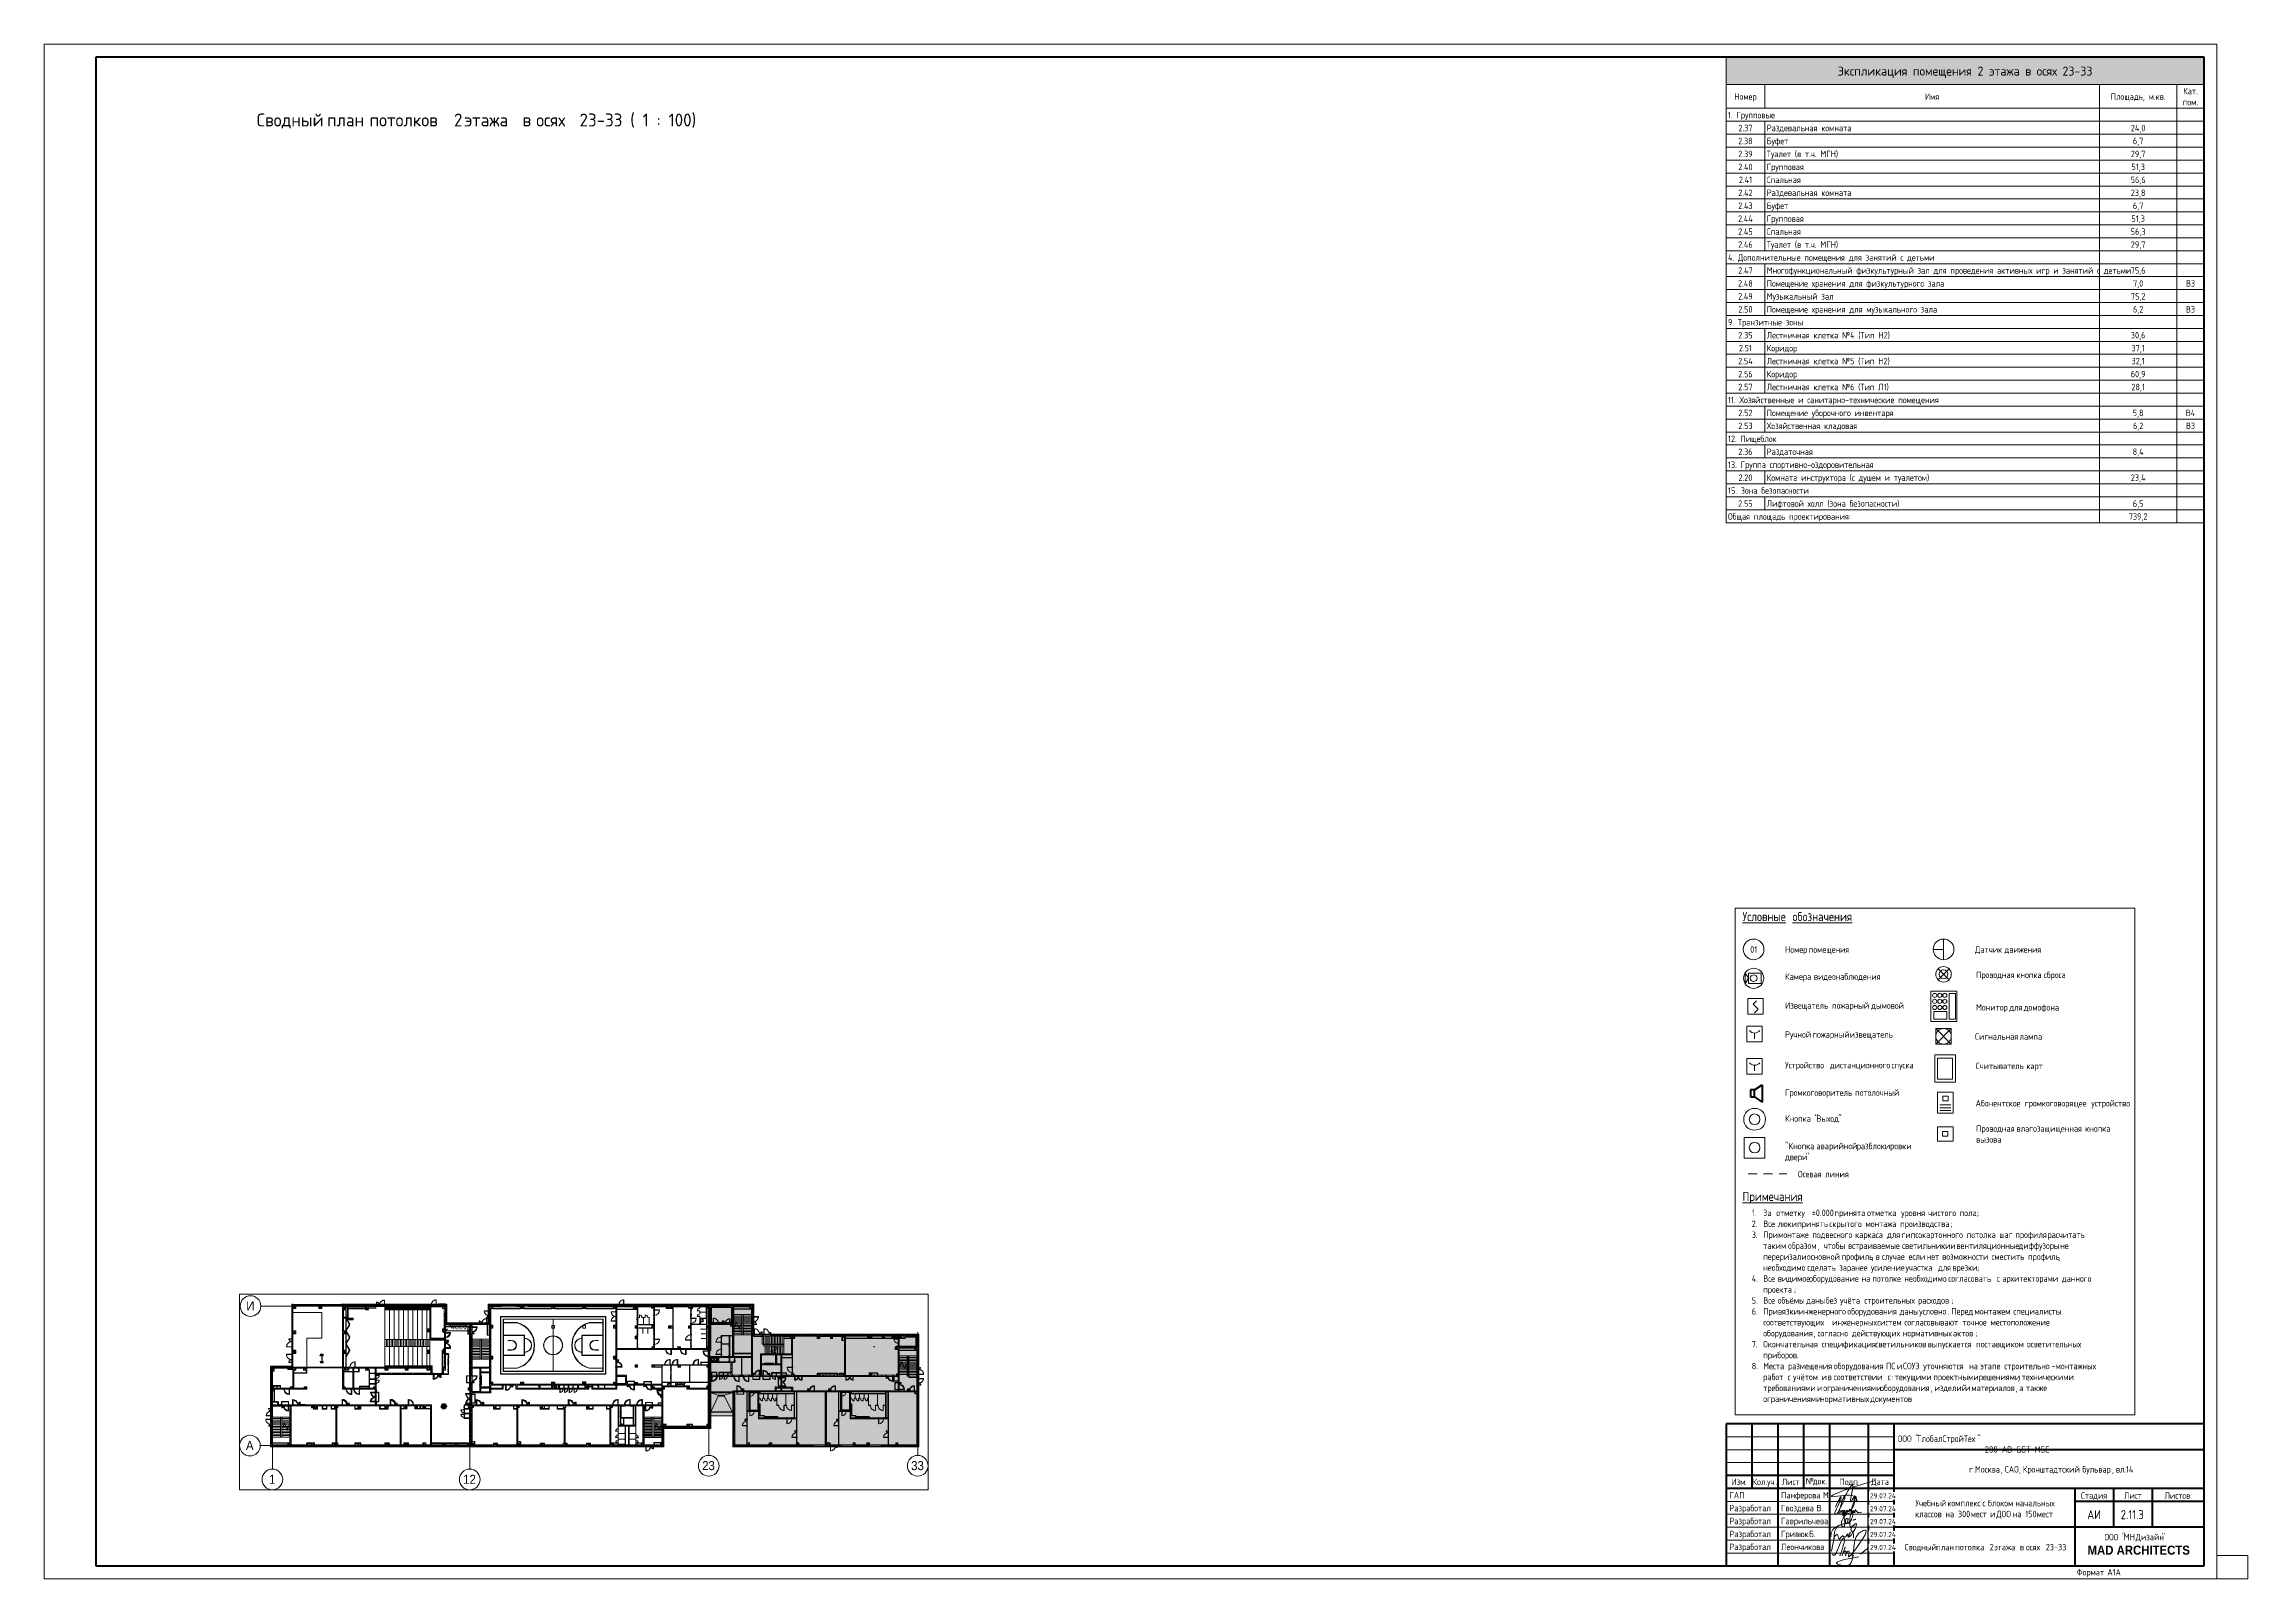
# Paper-space layout 'Layout1' of a CAD drawing. Header units: millimetres. Extents: x -841 to 12, y 0 to 594.
# The model-space entities are those that its viewports show. They can reach past a viewport. Long polylines and large blocks are cut down to what shows.
import ezdxf

# ---------------------------------------------------------------- set-up
doc = ezdxf.new("R2010")
doc.units = ezdxf.units.MM
for name, pattern in [('01 Штриховая _4 мм_', [6, 3.5, -2.5]), ('200_ШТРИХ__ш1_п0_6_', [800, 500, -300]), ('Осевая', [31.75, 6.35, -4.7625, 15.875, -4.7625])]:
    doc.linetypes.add(name, pattern=pattern)
for name, color, linetype, lineweight in [('A-ANNO-DIMS', 7, 'Continuous', 9), ('A-ANNO-DIMS-500', 7, 'Continuous', 9), ('A-DETL', 7, 'Continuous', 9), ('A-DETL-2', 7, '01 Штриховая _4 мм_', 9), ('A-DETL-3', 7, 'Continuous', 40), ('A-DETL-4', 7, 'Continuous', 20), ('A-DETL-MBND-1', 7, '200_ШТРИХ__ш1_п0_6_', 9), ('A-DOOR', 7, 'Continuous', 5), ('A-GENM-1', 7, 'Continuous', 5), ('A-GLAZ-3', 7, 'Continuous', 5), ('A-GLAZ-CURT-2', 7, 'Continuous', 5), ('A-GLAZ-CWMG-2', 7, 'Continuous', 5), ('A-WALL', 7, 'Continuous', 9), ('A-WALL-3', 7, 'Continuous', 5), ('G-ANNO-LEGN', 7, 'Continuous', 9), ('G-ANNO-SCHD', 7, 'Continuous', 9), ('G-ANNO-TEXT', 7, 'Continuous', 9), ('G-ANNO-TTLB', 7, 'Continuous', 9), ('I-WALL-4', 7, 'Continuous', 5), ('S-COLS-3', 7, 'Continuous', 5), ('S-STRS-1', 7, 'Continuous', 5), ('S-STRS-MBND-1', 7, 'Continuous', 5), ('Оси', 7, 'Continuous', 9), ('Оси-1', 7, 'Continuous', 20), ('Оси-2', 7, 'Осевая', 9)]:
    doc.layers.add(name, color=color, linetype=linetype, lineweight=lineweight)
for name, color, linetype, lineweight, true_color in [('A-ANNO-NOTE', 1, 'Continuous', 9, 0xff0000), ('A-DETL-5', 7, 'Continuous', 9, 0x008040), ('A-DETL-6', 7, 'Continuous', 5, 0x737373), ('A-DETL-GENF-3', 7, 'Continuous', 5, 0xe2e2e2), ('A-DETL-GENF-4', 7, 'Continuous', 5, 0xb7b7b7), ('A-DETL-GENF-5', 7, 'Continuous', 5, 0xaaaaaa), ('A-DOOR-1', 7, 'Continuous', 5, 0xb7b7b7), ('A-DOOR-2', 7, 'Continuous', 5, 0xe2e2e2), ('A-DOOR-3', 7, 'Continuous', 5, 0xaaaaaa), ('A-DOOR-4', 7, 'Continuous', 5, 0x737373), ('A-DOOR-FRAM-1', 7, 'Continuous', 5, 0xe2e2e2), ('A-DOOR-FRAM-2', 7, 'Continuous', 5, 0xb7b7b7), ('A-DOOR-FRAM-3', 7, 'Continuous', 5, 0xaaaaaa), ('A-FLOR-1', 7, 'Continuous', 5, 0xaaaaaa), ('A-FLOR-2', 7, 'Continuous', 5, 0xb7b7b7), ('A-GENM-2', 7, 'Continuous', 5, 0x737373), ('A-GENM-3', 7, 'Continuous', 5, 0xe2ddcd), ('A-GLAZ-2', 7, 'Continuous', 5, 0x737373), ('A-GLAZ-CURT-3', 7, 'Continuous', 5, 0x737373), ('A-GLAZ-CWMG-3', 7, 'Continuous', 5, 0x383e42), ('A-GLAZ-CWMG-4', 7, 'Continuous', 5, 0x737373), ('A-ROOF-1', 7, 'Continuous', 5, 0x737373), ('A-WALL-4', 7, 'Continuous', 5, 0x737373), ('A-WALL-5', 7, 'Continuous', 9, 0x737373), ('A-WALL-PATT-1', 7, 'Continuous', 5, 0x787878), ('I-WALL-2', 7, 'Continuous', 5, 0xe7e7e7), ('I-WALL-3', 7, 'Continuous', 9, 0xe7e7e7), ('I-WALL-5', 7, 'Continuous', 5, 0x737373), ('I-WALL-6', 7, 'Continuous', 5, 0x787878), ('M-EQPM-3', 7, 'Continuous', 5, 0x737373), ('S-COLS-4', 7, 'Continuous', 5, 0x737373), ('S-STRS-2', 7, 'Continuous', 5, 0x737373), ('S-STRS-MBND-2', 7, 'Continuous', 5, 0x737373)]:
    doc.layers.add(name, color=color, linetype=linetype, lineweight=lineweight, true_color=true_color)
doc.layers.add('A-DETL-GENF-2', color=7, linetype='Continuous', lineweight=9, true_color=0xc0c0c0, transparency=0.4)
doc.layers.add('G-ANNO-NPLT', color=7, linetype='Continuous', plot=False)
doc.styles.add('Arial_1', font='arial.ttf', dxfattribs={"width": 0.9, "height": 1750})
doc.styles.add('Arial_B', font='', dxfattribs={"width": 0.9, "height": 3.5})
doc.styles.add('GOST Common_2', font='GOST_Common.ttf', dxfattribs={"width": 0.9, "height": 3.5})
doc.styles.add('GOST Common_3', font='GOST_Common.ttf', dxfattribs={"width": 0.9, "height": 2.5})
doc.styles.add('GOST Common_4', font='GOST_Common.ttf', dxfattribs={"height": 3.5})
doc.styles.add('GOST Common_5', font='GOST_Common.ttf', dxfattribs={"height": 5})
doc.styles.add('GOST Common_6', font='GOST_Common.ttf', dxfattribs={"width": 0.9, "height": 2})
doc.styles.add('ISOCPEUR_1', font='isocpeur.ttf', dxfattribs={"width": 0.9, "height": 1000})
doc.styles.get('Arial_B').set_extended_font_data('Arial', bold=True)
doc.dimstyles.new('ISO-2_0_0_9К_Средний_округл2', dxfattribs={"dimscale": 304.8, "dimtxt": 995.981176, "dimasz": 2.46063, "dimexe": 1.968504, "dimexo": 0, "dimgap": 0, "dimtad": 1, "dimdec": 0, "dimrnd": 10, "dimzin": 0, "dimdsep": 46, "dimtxsty": 'ISOCPEUR_1', "dimblk1": 'OBLIQUE', "dimblk2": 'OBLIQUE', "dimsah": 1, "dimcen": 0.09, "dimdle": 1.968504, "dimazin": 0, "dimtfac": 1, "dimtdec": 4, "dimtix": 1, "dimtmove": 0, "dimatfit": 3, "dimfxl": 1, "dimtvp": 1, "dimtolj": 1, "dimtzin": 0, "dimarcsym": 2})
pattern_1 = [(45, (145131.5, 0), (-353.5534, 353.5534), []), (135, (145131.5, 0), (-353.5534, -353.5534), [])]
pattern_2 = [(45, (145131.5, 0), (-285.1231, 285.1231), []), (45, (145416.64, 0), (-285.1231, 285.1231), [504.031, -100.806, 16.764, -84.042])]
pattern_3 = [(135, (145131.52, 0), (-176.7767, -176.7767), [])]
pattern_4 = [(135, (145131.5, 0), (-353.5534, -353.5534), [])]
pattern_5 = [(45, (145131.52, 0), (-176.7767, 176.7767), [])]
pattern_6 = [(135, (1826.41, 164.685), (-14.14214, -14.14214), []), (225, (1826.41, 164.685), (14.14214, -14.14214), [])]
pattern_7 = [(45, (-296.384, 164.685), (-14.1421, 14.1421), []), (135, (-296.384, 164.685), (-14.1421, -14.1421), [])]
pattern_8 = [(135, (1751.41, 164.685), (-14.14214, -14.14214), []), (225, (1751.41, 164.685), (14.14214, -14.14214), [])]
pattern_9 = [(45, (-371.384, 164.685), (-14.1421, 14.1421), []), (135, (-371.384, 164.685), (-14.1421, -14.1421), [])]
pattern_10 = [(135, (1576.41, 164.685), (-14.14214, -14.14214), []), (225, (1576.41, 164.685), (14.14214, -14.14214), [])]
pattern_11 = [(45, (-546.384, 164.685), (-14.1421, 14.1421), []), (135, (-546.384, 164.685), (-14.1421, -14.1421), [])]
pattern_12 = [(135, (145131.5, 0), (-377.1708, -377.1708), [533.4, -88.9, 17.78, -88.9]), (135, (145131.5, 376.94), (-377.1708, -377.1708), []), (50, (145131.5, 0), (637.6445, -55.7866), [66.675, -733.425]), (355, (145131.5, 0), (-123.3494, 668.6992), [53.34, -586.74]), (100.451, (145184.65, -4.65), (514.299, 612.908), [56.665, -623.315]), (46.184, (145131.5, 177.8), (948.7764, -147.1497), [100.012, -1100.137]), (96.636, (145210.6, 165.5), (830.909, 865.997), [84.998, -934.973]), (351.184, (145131.5, 177.8), (830.918, 865.988), [80.01, -880.11]), (21, (145220.4, 133.35), (530.6506, -357.9283), [66.675, -733.425]), (326, (145220.4, 133.35), (216.308, 644.6585), [53.34, -586.74]), (71.451, (145264.64, 103.5), (746.9596, 286.7243), [56.665, -623.315]), (37.5, (145131.52, 0), (10.81053, 295.9426), [16.764, -562.864, 16.764, -578.866, -588.962]), (37.5, (145131.52, 0), (10.81053, 295.9426), [-1175.258, 16.764, -572.198]), (7.5, (145131.52, 0), (233.86916, 350.63175), [16.764, -322.834, 16.764, -549.529, -224.472]), (7.5, (145131.52, 0), (233.86916, 350.63175), [-905.891, 16.764, -207.708]), (327.5, (144933.27, 0), (474.5678, -20.0513), [16.764, -205.486, 16.764, -676.656, -920.115]), (327.5, (144933.27, 0), (474.5678, -20.0513), [-915.67, 16.764, -903.351]), (317.5, (144844.37, 0), (518.4522, 88.9934), [16.764, -272.161, 16.764, -443.738, -653.415]), (317.5, (144844.37, 0), (518.4522, 88.9934), [-749.427, 16.764, -636.651])]
pattern_13 = [(135, (1751.41, 174.685), (-14.14214, -14.14214), []), (225, (1751.41, 174.685), (14.14214, -14.14214), [])]
pattern_14 = [(45, (-371.384, 174.685), (-14.1421, 14.1421), []), (135, (-371.384, 174.685), (-14.1421, -14.1421), [])]
pattern_15 = [(135, (1751.41, 104.685), (-14.14214, -14.14214), []), (225, (1751.41, 104.685), (14.14214, -14.14214), [])]
pattern_16 = [(45, (-371.384, 104.685), (-14.1421, 14.1421), []), (135, (-371.384, 104.685), (-14.1421, -14.1421), [])]
pattern_17 = [(135, (1951.41, 164.685), (-14.14214, -14.14214), []), (225, (1951.41, 164.685), (14.14214, -14.14214), [])]
pattern_18 = [(45, (-171.384, 164.685), (-14.1421, 14.1421), []), (135, (-171.384, 164.685), (-14.1421, -14.1421), [])]
pattern_19 = [(135, (1951.41, 124.685), (-14.14214, -14.14214), []), (225, (1951.41, 124.685), (14.14214, -14.14214), [])]
pattern_20 = [(45, (-171.384, 124.685), (-14.1421, 14.1421), []), (135, (-171.384, 124.685), (-14.1421, -14.1421), [])]
pattern_21 = [(45, (145131.5, 0), (-530.33, 530.33), []), (135, (145131.5, 0), (-530.33, -530.33), [])]

psp = doc.layouts.get("Layout1")

# ---------------------------------------------------------------- texts
at = {"layer": 'G-ANNO-SCHD', "line_spacing_factor": 1.022761}
for s, insert, char_height, width, attachment_point, style in [('Экспликация помещения 2 этажа в осях 23-33', (-97.48, 585.3), 3.5, 119.6956, 2, 'GOST Common_4'), ('Номер', (-182.49, 574.92), 2.5, 9.896, 2, 'GOST Common_3'), ('Имя', (-110.24, 574.92), 2.5, 6.1548, 2, 'GOST Common_3'), ('Площадь, м.кв.', (-30.49, 574.92), 2.5, 23.8349, 2, 'GOST Common_3'), ('Кат.\\Pпом.', (-10.23, 577.05), 2.5, 7.5125, 2, 'GOST Common_3'), ('1. Групповые', (-189.24, 567.77), 2.5, 20.2144, 1, 'GOST Common_3'), ('2.38', (-182.49, 557.75), 2.5, 6.4264, 2, 'GOST Common_3'), ('2.37', (-182.49, 562.76), 2.5, 6.4264, 2, 'GOST Common_3'), ('Раздевальная комната', (-174.24, 562.76), 2.5, 38.7996, 1, 'GOST Common_3'), ('Буфет', (-174.24, 557.75), 2.5, 10.7106, 1, 'GOST Common_3'), ('24,0', (-30.49, 562.76), 2.5, 6.8186, 2, 'GOST Common_3'), ('6,7', (-30.49, 557.75), 2.5, 4.6765, 2, 'GOST Common_3'), ('2.39', (-182.49, 552.74), 2.5, 6.4264, 2, 'GOST Common_3'), ('2.40', (-182.49, 547.73), 2.5, 6.6979, 2, 'GOST Common_3'), ('Туалет (в т.ч. МГН)', (-174.24, 552.74), 2.5, 31.4983, 1, 'GOST Common_3'), ('Групповая', (-174.24, 547.73), 2.5, 17.1068, 1, 'GOST Common_3'), ('29,7', (-30.49, 552.74), 2.5, 6.5471, 2, 'GOST Common_3'), ('51,3', (-30.49, 547.73), 2.5, 6.0341, 2, 'GOST Common_3'), ('2.42', (-182.49, 537.71), 2.5, 6.6979, 2, 'GOST Common_3'), ('2.41', (-182.49, 542.72), 2.5, 6.185, 2, 'GOST Common_3'), ('Спальная', (-174.24, 542.72), 2.5, 15.5078, 1, 'GOST Common_3'), ('Раздевальная комната', (-174.24, 537.71), 2.5, 38.7996, 1, 'GOST Common_3'), ('23,8', (-30.49, 537.71), 2.5, 6.5471, 2, 'GOST Common_3'), ('56,6', (-30.49, 542.72), 2.5, 6.5471, 2, 'GOST Common_3'), ('2.43', (-182.49, 532.69), 2.5, 6.6979, 2, 'GOST Common_3'), ('Буфет', (-174.24, 532.69), 2.5, 10.7106, 1, 'GOST Common_3'), ('6,7', (-30.49, 532.69), 2.5, 4.6765, 2, 'GOST Common_3'), ('2.44', (-182.49, 527.68), 2.5, 6.9694, 2, 'GOST Common_3'), ('2.45', (-182.49, 522.67), 2.5, 6.6979, 2, 'GOST Common_3'), ('Спальная', (-174.24, 522.67), 2.5, 15.5078, 1, 'GOST Common_3'), ('Групповая', (-174.24, 527.68), 2.5, 17.1068, 1, 'GOST Common_3'), ('56,3', (-30.49, 522.67), 2.5, 6.5471, 2, 'GOST Common_3'), ('51,3', (-30.49, 527.68), 2.5, 6.0341, 2, 'GOST Common_3'), ('4. Дополнительные помещения для занятий с детьми', (-189.24, 512.65), 2.5, 87.103, 1, 'GOST Common_3'), ('2.46', (-182.49, 517.66), 2.5, 6.6979, 2, 'GOST Common_3'), ('Туалет (в т.ч. МГН)', (-174.24, 517.66), 2.5, 31.4983, 1, 'GOST Common_3'), ('29,7', (-30.49, 517.66), 2.5, 6.5471, 2, 'GOST Common_3'), ('2.47', (-182.49, 507.64), 2.5, 6.6979, 2, 'GOST Common_3'), ('Многофункциональный физкультурный зал для проведения активных игр и занятий с детьми', (-174.24, 507.64), 2.5, 153.4183, 1, 'GOST Common_3'), ('75,6', (-30.49, 507.64), 2.5, 6.5471, 2, 'GOST Common_3'), ('2.48', (-182.49, 502.62), 2.5, 6.6979, 2, 'GOST Common_3'), ('2.49', (-182.49, 497.61), 2.5, 6.6979, 2, 'GOST Common_3'), ('Музыкальный зал', (-174.24, 497.61), 2.5, 28.5114, 1, 'GOST Common_3'), ('Помещение хранения для физкультурного зала', (-174.24, 502.62), 2.5, 77.8405, 1, 'GOST Common_3'), ('75,2', (-30.49, 497.61), 2.5, 6.5471, 2, 'GOST Common_3'), ('7,0', (-30.49, 502.62), 2.5, 4.6765, 2, 'GOST Common_3'), ('В3', (-10.23, 502.62), 2.5, 4.0127, 2, 'GOST Common_3'), ('9. Транзитные зоны', (-189.24, 487.59), 2.5, 32.1318, 1, 'GOST Common_3'), ('2.50', (-182.49, 492.6), 2.5, 6.4264, 2, 'GOST Common_3'), ('Помещение хранения для музыкального зала', (-174.24, 492.6), 2.5, 73.8278, 1, 'GOST Common_3'), ('6,2', (-30.49, 492.6), 2.5, 4.6765, 2, 'GOST Common_3'), ('В3', (-10.23, 492.6), 2.5, 4.0127, 2, 'GOST Common_3'), ('2.35', (-182.49, 482.58), 2.5, 6.4264, 2, 'GOST Common_3'), ('Лестничная клетка №4 (Тип Н2)', (-174.24, 482.58), 2.5, 52.7686, 1, 'GOST Common_3'), ('30,6', (-30.49, 482.58), 2.5, 6.5471, 2, 'GOST Common_3'), ('2.54', (-182.49, 472.56), 2.5, 6.6979, 2, 'GOST Common_3'), ('2.51', (-182.49, 477.57), 2.5, 5.9135, 2, 'GOST Common_3'), ('Лестничная клетка №5 (Тип Н2)', (-174.24, 472.56), 2.5, 52.4971, 1, 'GOST Common_3'), ('Коридор', (-174.24, 477.57), 2.5, 13.3656, 1, 'GOST Common_3'), ('37,1', (-30.49, 477.57), 2.5, 6.0341, 2, 'GOST Common_3'), ('32,1', (-30.49, 472.56), 2.5, 6.0341, 2, 'GOST Common_3'), ('2.56', (-182.49, 467.54), 2.5, 6.4264, 2, 'GOST Common_3'), ('2.57', (-182.49, 462.53), 2.5, 6.4264, 2, 'GOST Common_3'), ('Лестничная клетка №6 (Тип Л1)', (-174.24, 462.53), 2.5, 51.9842, 1, 'GOST Common_3'), ('Коридор', (-174.24, 467.54), 2.5, 13.3656, 1, 'GOST Common_3'), ('60,9', (-30.49, 467.54), 2.5, 6.5471, 2, 'GOST Common_3'), ('28,1', (-30.49, 462.53), 2.5, 6.0341, 2, 'GOST Common_3'), ('11. Хозяйственные и санитарно-технические помещения', (-189.24, 457.52), 2.5, 92.8052, 1, 'GOST Common_3'), ('2.52', (-182.49, 452.51), 2.5, 6.4264, 2, 'GOST Common_3'), ('Помещение уборочного инвентаря', (-174.24, 452.51), 2.5, 56.4193, 1, 'GOST Common_3'), ('5,8', (-30.49, 452.51), 2.5, 4.6765, 2, 'GOST Common_3'), ('В4', (-10.23, 452.51), 2.5, 4.2842, 2, 'GOST Common_3'), ('2.53', (-182.49, 447.5), 2.5, 6.4264, 2, 'GOST Common_3'), ('Хозяйственная кладовая', (-174.24, 447.5), 2.5, 41.7563, 1, 'GOST Common_3'), ('6,2', (-30.49, 447.5), 2.5, 4.6765, 2, 'GOST Common_3'), ('В3', (-10.23, 447.5), 2.5, 4.0127, 2, 'GOST Common_3'), ('12. Пищеблок', (-189.24, 442.49), 2.5, 21.029, 1, 'GOST Common_3'), ('2.36', (-182.49, 437.48), 2.5, 6.4264, 2, 'GOST Common_3'), ('Раздаточная', (-174.24, 437.48), 2.5, 22.085, 1, 'GOST Common_3'), ('8,4', (-30.49, 437.48), 2.5, 4.948, 2, 'GOST Common_3'), ('13. Группа спортивно-оздоровительная', (-189.24, 432.46), 2.5, 65.1688, 1, 'GOST Common_3'), ('2.20', (-182.49, 427.45), 2.5, 6.4264, 2, 'GOST Common_3'), ('Комната инструктора (с душем и туалетом)', (-174.24, 427.45), 2.5, 73.5261, 1, 'GOST Common_3'), ('23,4', (-30.49, 427.45), 2.5, 6.8186, 2, 'GOST Common_3'), ('15. Зона безопасности', (-189.24, 422.44), 2.5, 36.4764, 1, 'GOST Common_3'), ('Общая площадь проектирования:', (-189.24, 412.42), 2.5, 54.5789, 1, 'GOST Common_3'), ('2.55', (-182.49, 417.43), 2.5, 6.4264, 2, 'GOST Common_3'), ('Лифтовой холл (зона безопасности)', (-174.24, 417.43), 2.5, 59.0743, 1, 'GOST Common_3'), ('739,2', (-30.49, 412.42), 2.5, 8.4176, 2, 'GOST Common_3'), ('6,5', (-30.49, 417.43), 2.5, 4.6765, 2, 'GOST Common_3')]:
    psp.add_mtext(s, dxfattribs=dict(at, insert=insert, char_height=char_height, width=width, attachment_point=attachment_point, style=style))
at = {"layer": 'G-ANNO-TTLB', "attachment_point": 1}
for s, insert, char_height, width, style in [('Сводный', (-758.67, 567.12), 5, 30.865, 'GOST Common_5'), ('\\fGOST Common|b0|i0|c204|p34|; ', (-733.21, 567.12), 5, 2.0844, 'GOST Common_5'), ('план', (-731.49, 567.12), 5, 17.8776, 'GOST Common_5'), ('\\fGOST Common|b0|i0|c204|p34|; ', (-716.74, 567.12), 5, 2.0844, 'GOST Common_5'), ('потолков', (-715.02, 567.12), 5, 35.9156, 'GOST Common_5'), (' 2 ', (-685.38, 567.12), 5, 8.4979, 'GOST Common_5'), ('этажа', (-678.37, 567.12), 5, 25.2532, 'GOST Common_5'), ('\\fGOST Common|b0|i0|c204|p34|; ', (-657.54, 567.12), 5, 2.0844, 'GOST Common_5'), ('\\fGOST Common|b0|i0|c204|p34|;в', (-655.82, 567.12), 5, 4.3291, 'GOST Common_5'), ('\\fGOST Common|b0|i0|c204|p34|; ', (-652.24, 567.12), 5, 2.0844, 'GOST Common_5'), ('осях', (-650.52, 567.12), 5, 16.6751, 'GOST Common_5'), (' 23-33 ( 1 : 100)', (-636.77, 567.12), 5, 53.7932, 'GOST Common_5'), ('ООО', (-123.53, 55.52), 2.5, 6.4937, 'GOST Common_3'), (' "', (-118.17, 55.52), 2.5, 2.5975, 'GOST Common_3'), ('ГлобалСтройТех', (-116.03, 55.52), 2.5, 28.2114, 'GOST Common_3'), ('"                                                                               288-AB-GST-MSC', (-92.75, 55.52), 2.5, 105.1974, 'GOST Common_3'), ('\\fGOST Common|b0|i0|c204|p34|;\\W.9;г', (-95.9, 43.66), 2.5, 1.9481, 'GOST Common_3'), ('Москва', (-93.64, 43.66), 2.5, 12.1215, 'GOST Common_3'), ('САО', (-82.09, 43.66), 2.5, 6.5658, 'GOST Common_3'), ('Кронштадтский', (-75.12, 43.66), 2.5, 26.9848, 'GOST Common_3'), ('\\fGOST Common|b0|i0|c204|p34|;\\W.9; ', (-52.86, 43.66), 2.5, 0.938, 'GOST Common_3'), ('бульвар', (-52.08, 43.66), 2.5, 13.8532, 'GOST Common_3'), ('вл', (-39.11, 43.66), 2.5, 3.8962, 'GOST Common_3'), ('.14', (-35.89, 43.66), 2.5, 4.3291, 'GOST Common_3'), ('\\fGOST Common|b0|i0|c204|p34|;\\W.9;.', (-94.29, 43.66), 2.5, 0.7937, 'GOST Common_3'), (', ', (-83.64, 43.66), 2.5, 1.8759, 'GOST Common_3'), (', ', (-76.67, 43.66), 2.5, 1.8759, 'GOST Common_3'), (', ', (-40.65, 43.66), 2.5, 1.8759, 'GOST Common_3'), ('Учебный', (-116.7, 30.59), 2.5, 14.0696, 'GOST Common_3'), ('классов', (-116.82, 26.36), 2.5, 13.2759, 'GOST Common_3'), ('\\fGOST Common|b0|i0|c204|p34|;\\W.9; ', (-105.87, 26.36), 2.5, 0.938, 'GOST Common_3'), ('\\fGOST Common|b0|i0|c204|p34|;\\W.9; ', (-105.1, 30.59), 2.5, 0.938, 'GOST Common_3'), ('на', (-105.1, 26.36), 2.5, 4.1127, 'GOST Common_3'), ('комплекс', (-104.32, 30.59), 2.5, 15.5127, 'GOST Common_3'), (' 300 ', (-101.7, 26.36), 2.5, 7.7203, 'GOST Common_3'), ('мест', (-95.33, 26.36), 2.5, 8.2253, 'GOST Common_3'), ('\\fGOST Common|b0|i0|c204|p34|;\\W.9; ', (-91.52, 30.59), 2.5, 0.938, 'GOST Common_3'), ('\\fGOST Common|b0|i0|c204|p34|;\\W.9;с', (-90.75, 30.59), 2.5, 1.6595, 'GOST Common_3'), ('\\fGOST Common|b0|i0|c204|p34|;\\W.9; ', (-89.38, 30.59), 2.5, 0.938, 'GOST Common_3'), ('\\fGOST Common|b0|i0|c204|p34|;\\W.9; ', (-88.55, 26.36), 2.5, 0.938, 'GOST Common_3'), ('блоком', (-88.61, 30.59), 2.5, 11.9051, 'GOST Common_3'), ('\\fGOST Common|b0|i0|c204|p34|;\\W.9;и', (-87.77, 26.36), 2.5, 1.9481, 'GOST Common_3'), ('\\fGOST Common|b0|i0|c204|p34|;\\W.9; ', (-86.17, 26.36), 2.5, 0.938, 'GOST Common_3'), ('ДОО', (-85.39, 26.36), 2.5, 6.7823, 'GOST Common_3'), ('\\fGOST Common|b0|i0|c204|p34|;\\W.9; ', (-79.8, 26.36), 2.5, 0.938, 'GOST Common_3'), ('на', (-79.02, 26.36), 2.5, 4.1127, 'GOST Common_3'), ('\\fGOST Common|b0|i0|c204|p34|;\\W.9; ', (-78.78, 30.59), 2.5, 0.938, 'GOST Common_3'), ('начальных', (-78.01, 30.59), 2.5, 18.1823, 'GOST Common_3'), (' 150 ', (-75.63, 26.36), 2.5, 7.143, 'GOST Common_3'), ('мест', (-69.73, 26.36), 2.5, 8.2253, 'GOST Common_3'), ('АИ', (-50.19, 26.62), 3.5, 6.5658, 'GOST Common_2'), ('2.11.3', (-37.22, 26.62), 3.5, 11.4721, 'GOST Common_2'), ('Сводный', (-120.87, 13.54), 2.5, 13.8532, 'GOST Common_3'), ('\\fGOST Common|b0|i0|c204|p34|;\\W.9; ', (-109.44, 13.54), 2.5, 0.938, 'GOST Common_3'), ('план', (-108.67, 13.54), 2.5, 8.0089, 'GOST Common_3'), ('\\fGOST Common|b0|i0|c204|p34|;\\W.9; ', (-102.06, 13.54), 2.5, 0.938, 'GOST Common_3'), ('потолка', (-101.29, 13.54), 2.5, 14.3582, 'GOST Common_3'), (' 2 ', (-89.44, 13.54), 2.5, 3.824, 'GOST Common_3'), ('этажа', (-86.29, 13.54), 2.5, 11.1835, 'GOST Common_3'), ('\\fGOST Common|b0|i0|c204|p34|;\\W.9; ', (-77.06, 13.54), 2.5, 0.938, 'GOST Common_3'), ('\\fGOST Common|b0|i0|c204|p34|;\\W.9;в', (-76.29, 13.54), 2.5, 1.9481, 'GOST Common_3'), ('\\fGOST Common|b0|i0|c204|p34|;\\W.9; ', (-74.68, 13.54), 2.5, 0.938, 'GOST Common_3'), ('осях', (-73.9, 13.54), 2.5, 7.5038, 'GOST Common_3'), (' 23-33', (-67.71, 13.54), 2.5, 10.6785, 'GOST Common_3')]:
    psp.add_mtext(s, dxfattribs=dict(at, insert=insert, char_height=char_height, width=width, style=style))

msp = doc.modelspace()

# ---------------------------------------------------------------- texts
at = {"layer": 'G-ANNO-TEXT', "attachment_point": 1}
for s, insert, char_height, width, style in [('\\LУсловные', (125428.33, 3189.7), 3.5, 22.1506, 'GOST Common_2'), ('\\L\\fGOST Common|b0|i0|c204|p34|;\\W.9;\\L ', (125446.61, 3189.7), 3.5, 1.2987, 'GOST Common_2'), ('\\Lобозначения', (125447.68, 3189.7), 3.5, 30.1595, 'GOST Common_2'), ('01', (125431.31, 3176.46), 2.5, 3.319, 'GOST Common_3'), ('Номер', (125444.81, 3176.46), 2.5, 10.1734, 'GOST Common_3'), ('\\fGOST Common|b0|i0|c204|p34|;\\W.9; ', (125453.21, 3176.46), 2.5, 0.938, 'GOST Common_3'), ('помещения', (125453.98, 3176.46), 2.5, 18.543, 'GOST Common_3'), ('Датчик', (125518.33, 3176.46), 2.5, 12.9152, 'GOST Common_3'), ('\\fGOST Common|b0|i0|c204|p34|;\\W.9; ', (125528.99, 3176.46), 2.5, 0.938, 'GOST Common_3'), ('движения', (125529.76, 3176.46), 2.5, 16.0899, 'GOST Common_3'), ('Камера', (125444.81, 3165.97), 2.5, 12.5544, 'GOST Common_3'), ('\\fGOST Common|b0|i0|c204|p34|;\\W.9; ', (125455.17, 3165.97), 2.5, 0.938, 'GOST Common_3'), ('видеонаблюдения', (125455.94, 3165.97), 2.5, 29.8709, 'GOST Common_3'), ('Проводная', (125518.75, 3166.65), 2.5, 17.9658, 'GOST Common_3'), ('\\fGOST Common|b0|i0|c204|p34|;\\W.9; ', (125533.58, 3166.65), 2.5, 0.938, 'GOST Common_3'), ('кнопка', (125534.35, 3166.65), 2.5, 11.9051, 'GOST Common_3'), ('\\fGOST Common|b0|i0|c204|p34|;\\W.9; ', (125544.17, 3166.65), 2.5, 0.938, 'GOST Common_3'), ('сброса', (125544.95, 3166.65), 2.5, 11.3278, 'GOST Common_3'), ('\\fGOST Common|b0|i0|c204|p34|;\\W.9; ', (125444.81, 3161.74), 2.5, 0.938, 'GOST Common_3'), ('Извещатель', (125444.81, 3154.77), 2.5, 21.0683, 'GOST Common_3'), ('\\fGOST Common|b0|i0|c204|p34|;\\W.9; ', (125462.19, 3154.77), 2.5, 0.938, 'GOST Common_3'), ('пожарный', (125462.97, 3154.77), 2.5, 16.5228, 'GOST Common_3'), ('дымовой', (125478.15, 3154.77), 2.5, 14.0696, 'GOST Common_3'), ('Монитор', (125518.75, 3154.07), 2.5, 14.6468, 'GOST Common_3'), ('\\fGOST Common|b0|i0|c204|p34|;\\W.9; ', (125530.84, 3154.07), 2.5, 0.938, 'GOST Common_3'), ('для', (125531.61, 3154.07), 2.5, 5.8443, 'GOST Common_3'), ('\\fGOST Common|b0|i0|c204|p34|;\\W.9; ', (125536.43, 3154.07), 2.5, 0.938, 'GOST Common_3'), ('домофона', (125537.21, 3154.07), 2.5, 16.5228, 'GOST Common_3'), ('Ручной', (125444.81, 3143.58), 2.5, 11.9051, 'GOST Common_3'), ('\\fGOST Common|b0|i0|c204|p34|;\\W.9; ', (125454.63, 3143.58), 2.5, 0.938, 'GOST Common_3'), ('пожарный', (125455.41, 3143.58), 2.5, 16.5228, 'GOST Common_3'), ('\\fGOST Common|b0|i0|c204|p34|;\\W.9; ', (125469.04, 3143.58), 2.5, 0.938, 'GOST Common_3'), ('извещатель', (125469.81, 3143.58), 2.5, 20.8519, 'GOST Common_3'), ('\\fGOST Common|b0|i0|c204|p34|;\\W.9; ', (125487.02, 3143.58), 2.5, 0.938, 'GOST Common_3'), ('Сигнальная', (125518.33, 3142.77), 2.5, 19.9139, 'GOST Common_3'), ('\\fGOST Common|b0|i0|c204|p34|;\\W.9; ', (125534.76, 3142.77), 2.5, 0.938, 'GOST Common_3'), ('лампа', (125535.54, 3142.77), 2.5, 10.3899, 'GOST Common_3'), ('Устройство', (125444.81, 3131.7), 2.5, 20.1304, 'GOST Common_3'), ('\\fGOST Common|b0|i0|c204|p34|;\\W.9; ', (125461.42, 3131.7), 2.5, 0.938, 'GOST Common_3'), ('дистанционного', (125462.19, 3131.7), 2.5, 27.9228, 'GOST Common_3'), ('\\fGOST Common|b0|i0|c204|p34|;\\W.9; ', (125485.23, 3131.7), 2.5, 0.938, 'GOST Common_3'), ('спуска', (125486.01, 3131.7), 2.5, 11.3278, 'GOST Common_3'), ('Считыватель', (125518.56, 3131.4), 2.5, 22.8721, 'GOST Common_3'), ('\\fGOST Common|b0|i0|c204|p34|;\\W.9; ', (125537.44, 3131.4), 2.5, 0.938, 'GOST Common_3'), ('карт', (125538.21, 3131.4), 2.5, 8.5139, 'GOST Common_3'), ('Громкоговоритель', (125444.81, 3121.07), 2.5, 31.8911, 'GOST Common_3'), ('\\fGOST Common|b0|i0|c204|p34|;\\W.9; ', (125471.12, 3121.07), 2.5, 0.938, 'GOST Common_3'), ('потолочный', (125471.9, 3121.07), 2.5, 20.2025, 'GOST Common_3'), ('Абонентское', (125518.56, 3116.96), 2.5, 22.1506, 'GOST Common_3'), ('\\fGOST Common|b0|i0|c204|p34|;\\W.9; ', (125536.84, 3116.96), 2.5, 0.938, 'GOST Common_3'), ('громкоговорящее', (125537.61, 3116.96), 2.5, 30.2316, 'GOST Common_3'), ('\\fGOST Common|b0|i0|c204|p34|;\\W.9; ', (125562.56, 3116.96), 2.5, 0.938, 'GOST Common_3'), ('устройство', (125563.33, 3116.96), 2.5, 19.9139, 'GOST Common_3'), ('Кнопка', (125444.81, 3111.03), 2.5, 12.1215, 'GOST Common_3'), (' "', (125454.81, 3111.03), 2.5, 2.5975, 'GOST Common_3'), ('Выход', (125456.96, 3111.03), 2.5, 10.2456, 'GOST Common_3'), ('\\fGOST Common|b0|i0|c204|p34|;\\W.9;"', (125465.41, 3111.03), 2.5, 1.6595, 'GOST Common_3'), ('Проводная', (125518.75, 3107.16), 2.5, 17.9658, 'GOST Common_3'), ('\\fGOST Common|b0|i0|c204|p34|;\\W.9; ', (125533.58, 3107.16), 2.5, 0.938, 'GOST Common_3'), ('влагозащищенная', (125534.35, 3107.16), 2.5, 31.3139, 'GOST Common_3'), ('\\fGOST Common|b0|i0|c204|p34|;\\W.9; ', (125560.19, 3107.16), 2.5, 0.938, 'GOST Common_3'), ('кнопка', (125560.96, 3107.16), 2.5, 11.9051, 'GOST Common_3'), ('\\fGOST Common|b0|i0|c204|p34|;\\W.9; ', (125570.78, 3107.16), 2.5, 0.938, 'GOST Common_3'), ('\\fGOST Common|b0|i0|c204|p34|;\\W.9;"', (125444.81, 3100.41), 2.5, 1.6595, 'GOST Common_3'), ('Кнопка', (125446.18, 3100.41), 2.5, 12.1215, 'GOST Common_3'), ('\\fGOST Common|b0|i0|c204|p34|;\\W.9;"', (125452.85, 3096.17), 2.5, 1.6595, 'GOST Common_3'), ('\\fGOST Common|b0|i0|c204|p34|;\\W.9; ', (125456.18, 3100.41), 2.5, 0.938, 'GOST Common_3'), ('аварийной', (125456.96, 3100.41), 2.5, 17.9658, 'GOST Common_3'), ('\\fGOST Common|b0|i0|c204|p34|;\\W.9; ', (125471.78, 3100.41), 2.5, 0.938, 'GOST Common_3'), ('разблокировки', (125472.55, 3100.41), 2.5, 25.3975, 'GOST Common_3'), ('\\fGOST Common|b0|i0|c204|p34|;\\W.9; ', (125493.51, 3100.41), 2.5, 0.938, 'GOST Common_3'), ('вызова', (125518.75, 3102.93), 2.5, 11.9772, 'GOST Common_3'), ('двери', (125444.81, 3096.17), 2.5, 9.7405, 'GOST Common_3'), ('Осевая', (125449.79, 3089.53), 2.5, 11.8329, 'GOST Common_3'), ('\\fGOST Common|b0|i0|c204|p34|;\\W.9; ', (125459.55, 3089.53), 2.5, 0.938, 'GOST Common_3'), ('линия', (125460.33, 3089.53), 2.5, 9.7405, 'GOST Common_3'), ('\\LПримечания', (125428.33, 3081.38), 3.5, 28.4278, 'GOST Common_2'), ('1.', (125431.89, 3074.53), 2.5, 5.4117, 'GOST Common_3'), ('За', (125436.35, 3074.53), 2.5, 4.257, 'GOST Common_3'), ('отметку', (125441.41, 3074.53), 2.5, 14.8633, 'GOST Common_3'), (' ±0.000 ', (125453.68, 3074.53), 2.5, 12.4101, 'GOST Common_3'), ('принята', (125463.92, 3074.53), 2.5, 14.3582, 'GOST Common_3'), ('\\fGOST Common|b0|i0|c204|p34|;\\W.9; ', (125475.76, 3074.53), 2.5, 0.938, 'GOST Common_3'), ('отметка', (125476.54, 3074.53), 2.5, 15.0797, 'GOST Common_3'), ('\\fGOST Common|b0|i0|c204|p34|;\\W.9; ', (125488.98, 3074.53), 2.5, 0.938, 'GOST Common_3'), ('уровня', (125489.75, 3074.53), 2.5, 11.6886, 'GOST Common_3'), ('\\fGOST Common|b0|i0|c204|p34|;\\W.9; ', (125499.4, 3074.53), 2.5, 0.938, 'GOST Common_3'), ('чистого', (125500.17, 3074.53), 2.5, 13.8532, 'GOST Common_3'), ('\\fGOST Common|b0|i0|c204|p34|;\\W.9; ', (125511.6, 3074.53), 2.5, 0.938, 'GOST Common_3'), ('пола', (125512.38, 3074.53), 2.5, 8.0089, 'GOST Common_3'), ('\\fGOST Common|b0|i0|c204|p34|;\\W.9;;', (125518.98, 3074.53), 2.5, 0.938, 'GOST Common_3'), ('2.', (125431.89, 3070.29), 2.5, 5.4117, 'GOST Common_3'), ('3.', (125431.89, 3066.06), 2.5, 5.4117, 'GOST Common_3'), ('Все', (125436.35, 3070.29), 2.5, 5.8443, 'GOST Common_3'), ('При', (125436.35, 3066.06), 2.5, 6.0608, 'GOST Common_3'), ('\\fGOST Common|b0|i0|c204|p34|;\\W.9; ', (125441.18, 3070.29), 2.5, 0.938, 'GOST Common_3'), ('\\fGOST Common|b0|i0|c204|p34|;\\W.9; ', (125441.35, 3066.06), 2.5, 0.938, 'GOST Common_3'), ('люки', (125441.95, 3070.29), 2.5, 8.2253, 'GOST Common_3'), ('монтаже', (125442.13, 3066.06), 2.5, 15.0797, 'GOST Common_3'), ('\\fGOST Common|b0|i0|c204|p34|;\\W.9; ', (125448.74, 3070.29), 2.5, 0.938, 'GOST Common_3'), ('принять', (125449.51, 3070.29), 2.5, 14.1418, 'GOST Common_3'), ('\\fGOST Common|b0|i0|c204|p34|;\\W.9; ', (125454.57, 3066.06), 2.5, 0.938, 'GOST Common_3'), ('подвесного', (125455.34, 3066.06), 2.5, 19.1924, 'GOST Common_3'), ('\\fGOST Common|b0|i0|c204|p34|;\\W.9; ', (125461.18, 3070.29), 2.5, 0.938, 'GOST Common_3'), ('скрытого', (125461.95, 3070.29), 2.5, 16.0177, 'GOST Common_3'), ('\\fGOST Common|b0|i0|c204|p34|;\\W.9; ', (125471.18, 3066.06), 2.5, 0.938, 'GOST Common_3'), ('каркаса', (125471.95, 3066.06), 2.5, 13.9975, 'GOST Common_3'), ('\\fGOST Common|b0|i0|c204|p34|;\\W.9; ', (125475.17, 3070.29), 2.5, 0.938, 'GOST Common_3'), ('монтажа', (125475.94, 3070.29), 2.5, 15.2962, 'GOST Common_3'), ('\\fGOST Common|b0|i0|c204|p34|;\\W.9; ', (125483.5, 3066.06), 2.5, 0.938, 'GOST Common_3'), ('для', (125484.28, 3066.06), 2.5, 5.8443, 'GOST Common_3'), ('\\fGOST Common|b0|i0|c204|p34|;\\W.9; ', (125488.56, 3070.29), 2.5, 0.938, 'GOST Common_3'), ('\\fGOST Common|b0|i0|c204|p34|;\\W.9; ', (125489.1, 3066.06), 2.5, 0.938, 'GOST Common_3'), ('производства', (125489.34, 3070.29), 2.5, 23.6658, 'GOST Common_3'), ('гипсокартонного', (125489.87, 3066.06), 2.5, 29.6544, 'GOST Common_3'), ('\\fGOST Common|b0|i0|c204|p34|;\\W.9;;', (125508.86, 3070.29), 2.5, 0.938, 'GOST Common_3'), ('\\fGOST Common|b0|i0|c204|p34|;\\W.9; ', (125514.34, 3066.06), 2.5, 0.938, 'GOST Common_3'), ('потолка', (125515.11, 3066.06), 2.5, 14.3582, 'GOST Common_3'), ('\\fGOST Common|b0|i0|c204|p34|;\\W.9; ', (125526.96, 3066.06), 2.5, 0.938, 'GOST Common_3'), ('шаг', (125527.73, 3066.06), 2.5, 6.5658, 'GOST Common_3'), ('\\fGOST Common|b0|i0|c204|p34|;\\W.9; ', (125533.15, 3066.06), 2.5, 0.938, 'GOST Common_3'), ('профиля', (125533.93, 3066.06), 2.5, 14.1418, 'GOST Common_3'), ('\\fGOST Common|b0|i0|c204|p34|;\\W.9; ', (125545.59, 3066.06), 2.5, 0.938, 'GOST Common_3'), ('расчитать', (125546.37, 3066.06), 2.5, 18.6873, 'GOST Common_3'), ('\\fGOST Common|b0|i0|c204|p34|;\\W.9; ', (125561.79, 3066.06), 2.5, 0.938, 'GOST Common_3'), ('таким', (125436.35, 3061.83), 2.5, 10.6785, 'GOST Common_3'), ('переризали', (125436.35, 3057.59), 2.5, 19.5532, 'GOST Common_3'), ('\\fGOST Common|b0|i0|c204|p34|;\\W.9; ', (125445.16, 3061.83), 2.5, 0.938, 'GOST Common_3'), ('образом', (125445.94, 3061.83), 2.5, 13.9253, 'GOST Common_3'), ('\\fGOST Common|b0|i0|c204|p34|;\\W.9; ', (125452.49, 3057.59), 2.5, 0.938, 'GOST Common_3'), ('основной', (125453.26, 3057.59), 2.5, 15.2962, 'GOST Common_3'), (',  ', (125457.43, 3061.83), 2.5, 2.8139, 'GOST Common_3'), ('чтобы', (125459.75, 3061.83), 2.5, 10.462, 'GOST Common_3'), ('\\fGOST Common|b0|i0|c204|p34|;\\W.9; ', (125465.88, 3057.59), 2.5, 0.938, 'GOST Common_3'), ('профиль', (125466.66, 3057.59), 2.5, 14.1418, 'GOST Common_3'), ('\\fGOST Common|b0|i0|c204|p34|;\\W.9; ', (125468.38, 3061.83), 2.5, 0.938, 'GOST Common_3'), ('встраиваемые', (125469.16, 3061.83), 2.5, 24.4595, 'GOST Common_3'), (', ', (125478.32, 3057.59), 2.5, 1.8759, 'GOST Common_3'), ('\\fGOST Common|b0|i0|c204|p34|;\\W.9;в', (125479.87, 3057.59), 2.5, 1.9481, 'GOST Common_3'), ('\\fGOST Common|b0|i0|c204|p34|;\\W.9; ', (125481.48, 3057.59), 2.5, 0.938, 'GOST Common_3'), ('случае', (125482.25, 3057.59), 2.5, 11.6165, 'GOST Common_3'), ('\\fGOST Common|b0|i0|c204|p34|;\\W.9; ', (125489.34, 3061.83), 2.5, 0.938, 'GOST Common_3'), ('светильники', (125490.11, 3061.83), 2.5, 21.6456, 'GOST Common_3'), ('\\fGOST Common|b0|i0|c204|p34|;\\W.9; ', (125491.84, 3057.59), 2.5, 0.938, 'GOST Common_3'), ('если', (125492.61, 3057.59), 2.5, 7.5038, 'GOST Common_3'), ('\\fGOST Common|b0|i0|c204|p34|;\\W.9; ', (125498.8, 3057.59), 2.5, 0.938, 'GOST Common_3'), ('нет', (125499.58, 3057.59), 2.5, 6.3494, 'GOST Common_3'), ('\\fGOST Common|b0|i0|c204|p34|;\\W.9; ', (125504.81, 3057.59), 2.5, 0.938, 'GOST Common_3'), ('возможности', (125505.59, 3057.59), 2.5, 22.2228, 'GOST Common_3'), ('\\fGOST Common|b0|i0|c204|p34|;\\W.9; ', (125507.97, 3061.83), 2.5, 0.938, 'GOST Common_3'), ('\\fGOST Common|b0|i0|c204|p34|;\\W.9;и', (125508.74, 3061.83), 2.5, 1.9481, 'GOST Common_3'), ('\\fGOST Common|b0|i0|c204|p34|;\\W.9; ', (125510.35, 3061.83), 2.5, 0.938, 'GOST Common_3'), ('вентиляционные', (125511.13, 3061.83), 2.5, 28.2114, 'GOST Common_3'), ('\\fGOST Common|b0|i0|c204|p34|;\\W.9; ', (125523.92, 3057.59), 2.5, 0.938, 'GOST Common_3'), ('сместить', (125524.7, 3057.59), 2.5, 16.2342, 'GOST Common_3'), ('\\fGOST Common|b0|i0|c204|p34|;\\W.9; ', (125534.4, 3061.83), 2.5, 0.938, 'GOST Common_3'), ('диффузоры', (125535.18, 3061.83), 2.5, 18.6152, 'GOST Common_3'), ('\\fGOST Common|b0|i0|c204|p34|;\\W.9; ', (125538.09, 3057.59), 2.5, 0.938, 'GOST Common_3'), ('профиль', (125538.87, 3057.59), 2.5, 14.1418, 'GOST Common_3'), ('\\fGOST Common|b0|i0|c204|p34|;\\W.9; ', (125550.53, 3061.83), 2.5, 0.938, 'GOST Common_3'), (', ', (125550.53, 3057.59), 2.5, 1.8759, 'GOST Common_3'), ('не', (125551.31, 3061.83), 2.5, 3.8962, 'GOST Common_3'), ('\\fGOST Common|b0|i0|c204|p34|;\\W.9; ', (125554.52, 3061.83), 2.5, 0.938, 'GOST Common_3'), ('4.', (125431.89, 3049.13), 2.5, 5.4117, 'GOST Common_3'), ('необходимо', (125436.35, 3053.36), 2.5, 19.6975, 'GOST Common_3'), ('Все', (125436.35, 3049.13), 2.5, 5.8443, 'GOST Common_3'), ('\\fGOST Common|b0|i0|c204|p34|;\\W.9; ', (125441.18, 3049.13), 2.5, 0.938, 'GOST Common_3'), ('видимое', (125441.95, 3049.13), 2.5, 13.8532, 'GOST Common_3'), ('\\fGOST Common|b0|i0|c204|p34|;\\W.9; ', (125452.61, 3053.36), 2.5, 0.938, 'GOST Common_3'), ('\\fGOST Common|b0|i0|c204|p34|;\\W.9; ', (125453.38, 3049.13), 2.5, 0.938, 'GOST Common_3'), ('сделать', (125453.38, 3053.36), 2.5, 14.0696, 'GOST Common_3'), ('оборудование', (125454.15, 3049.13), 2.5, 23.5937, 'GOST Common_3'), ('\\fGOST Common|b0|i0|c204|p34|;\\W.9; ', (125464.99, 3053.36), 2.5, 0.938, 'GOST Common_3'), ('заранее', (125465.76, 3053.36), 2.5, 13.9253, 'GOST Common_3'), ('\\fGOST Common|b0|i0|c204|p34|;\\W.9; ', (125473.62, 3049.13), 2.5, 0.938, 'GOST Common_3'), ('на', (125474.39, 3049.13), 2.5, 4.1127, 'GOST Common_3'), ('\\fGOST Common|b0|i0|c204|p34|;\\W.9; ', (125477.25, 3053.36), 2.5, 0.938, 'GOST Common_3'), ('\\fGOST Common|b0|i0|c204|p34|;\\W.9; ', (125477.79, 3049.13), 2.5, 0.938, 'GOST Common_3'), ('усиление', (125478.03, 3053.36), 2.5, 15.2962, 'GOST Common_3'), ('потолке', (125478.56, 3049.13), 2.5, 14.1418, 'GOST Common_3'), ('\\fGOST Common|b0|i0|c204|p34|;\\W.9; ', (125490.23, 3049.13), 2.5, 0.938, 'GOST Common_3'), ('\\fGOST Common|b0|i0|c204|p34|;\\W.9; ', (125490.65, 3053.36), 2.5, 0.938, 'GOST Common_3'), ('необходимо', (125491, 3049.13), 2.5, 19.6975, 'GOST Common_3'), ('участка', (125491.42, 3053.36), 2.5, 14.2861, 'GOST Common_3'), ('\\fGOST Common|b0|i0|c204|p34|;\\W.9; ', (125503.21, 3053.36), 2.5, 0.938, 'GOST Common_3'), ('для', (125503.98, 3053.36), 2.5, 5.8443, 'GOST Common_3'), ('\\fGOST Common|b0|i0|c204|p34|;\\W.9; ', (125507.26, 3049.13), 2.5, 0.938, 'GOST Common_3'), ('согласовать', (125508.03, 3049.13), 2.5, 21.7899, 'GOST Common_3'), ('\\fGOST Common|b0|i0|c204|p34|;\\W.9; ', (125508.8, 3053.36), 2.5, 0.938, 'GOST Common_3'), ('врезки', (125509.58, 3053.36), 2.5, 11.5443, 'GOST Common_3'), ('\\fGOST Common|b0|i0|c204|p34|;\\W.9;;', (125519.1, 3053.36), 2.5, 0.938, 'GOST Common_3'), ('\\fGOST Common|b0|i0|c204|p34|;\\W.9; ', (125526.01, 3049.13), 2.5, 0.938, 'GOST Common_3'), ('\\fGOST Common|b0|i0|c204|p34|;\\W.9;с', (125526.78, 3049.13), 2.5, 1.6595, 'GOST Common_3'), ('\\fGOST Common|b0|i0|c204|p34|;\\W.9; ', (125528.15, 3049.13), 2.5, 0.938, 'GOST Common_3'), ('архитекторами', (125528.92, 3049.13), 2.5, 26.9848, 'GOST Common_3'), ('\\fGOST Common|b0|i0|c204|p34|;\\W.9; ', (125551.19, 3049.13), 2.5, 0.938, 'GOST Common_3'), ('данного', (125551.96, 3049.13), 2.5, 13.8532, 'GOST Common_3'), ('\\fGOST Common|b0|i0|c204|p34|;\\W.9; ', (125563.39, 3049.13), 2.5, 0.938, 'GOST Common_3'), ('5.', (125431.89, 3040.66), 2.5, 5.4117, 'GOST Common_3'), ('проекта', (125436.35, 3044.89), 2.5, 14.3582, 'GOST Common_3'), ('Все', (125436.35, 3040.66), 2.5, 5.8443, 'GOST Common_3'), ('\\fGOST Common|b0|i0|c204|p34|;\\W.9; ', (125441.18, 3040.66), 2.5, 0.938, 'GOST Common_3'), ('объёмы', (125441.95, 3040.66), 2.5, 12.4823, 'GOST Common_3'), ('\\fGOST Common|b0|i0|c204|p34|;\\W.9;;', (125448.2, 3044.89), 2.5, 0.938, 'GOST Common_3'), ('\\fGOST Common|b0|i0|c204|p34|;\\W.9; ', (125452.25, 3040.66), 2.5, 0.938, 'GOST Common_3'), ('даны', (125453.02, 3040.66), 2.5, 8.2253, 'GOST Common_3'), ('\\fGOST Common|b0|i0|c204|p34|;\\W.9; ', (125459.81, 3040.66), 2.5, 0.938, 'GOST Common_3'), ('без', (125460.58, 3040.66), 2.5, 5.7, 'GOST Common_3'), ('\\fGOST Common|b0|i0|c204|p34|;\\W.9; ', (125465.29, 3040.66), 2.5, 0.938, 'GOST Common_3'), ('учёта', (125466.06, 3040.66), 2.5, 10.462, 'GOST Common_3'), ('\\fGOST Common|b0|i0|c204|p34|;\\W.9; ', (125474.69, 3040.66), 2.5, 0.938, 'GOST Common_3'), ('строительных', (125475.47, 3040.66), 2.5, 24.3152, 'GOST Common_3'), ('\\fGOST Common|b0|i0|c204|p34|;\\W.9; ', (125495.53, 3040.66), 2.5, 0.938, 'GOST Common_3'), ('расходов', (125496.3, 3040.66), 2.5, 15.5127, 'GOST Common_3'), ('\\fGOST Common|b0|i0|c204|p34|;\\W.9;;', (125509.1, 3040.66), 2.5, 0.938, 'GOST Common_3'), ('6.', (125431.89, 3036.43), 2.5, 5.4117, 'GOST Common_3'), ('соответствующих', (125436.35, 3032.19), 2.5, 31.3861, 'GOST Common_3'), ('Привязки', (125436.35, 3036.43), 2.5, 15.657, 'GOST Common_3'), ('\\fGOST Common|b0|i0|c204|p34|;\\W.9; ', (125449.27, 3036.43), 2.5, 0.938, 'GOST Common_3'), ('инженерного', (125450.05, 3036.43), 2.5, 21.9342, 'GOST Common_3'), ('\\fGOST Common|b0|i0|c204|p34|;\\W.9; ', (125462.25, 3032.19), 2.5, 0.938, 'GOST Common_3'), ('инженерных', (125463.02, 3032.19), 2.5, 20.2025, 'GOST Common_3'), ('\\fGOST Common|b0|i0|c204|p34|;\\W.9; ', (125468.14, 3036.43), 2.5, 0.938, 'GOST Common_3'), ('оборудования', (125468.92, 3036.43), 2.5, 23.5937, 'GOST Common_3'), ('\\fGOST Common|b0|i0|c204|p34|;\\W.9; ', (125479.69, 3032.19), 2.5, 0.938, 'GOST Common_3'), ('систем', (125480.47, 3032.19), 2.5, 11.8329, 'GOST Common_3'), ('\\fGOST Common|b0|i0|c204|p34|;\\W.9; ', (125488.38, 3036.43), 2.5, 0.938, 'GOST Common_3'), ('даны', (125489.16, 3036.43), 2.5, 8.2253, 'GOST Common_3'), ('\\fGOST Common|b0|i0|c204|p34|;\\W.9; ', (125490.23, 3032.19), 2.5, 0.938, 'GOST Common_3'), ('согласовывают', (125491, 3032.19), 2.5, 26.3354, 'GOST Common_3'), ('\\fGOST Common|b0|i0|c204|p34|;\\W.9; ', (125495.94, 3036.43), 2.5, 0.938, 'GOST Common_3'), ('условно', (125496.72, 3036.43), 2.5, 13.3481, 'GOST Common_3'), ('. ', (125507.73, 3036.43), 2.5, 1.7316, 'GOST Common_3'), ('Перед', (125509.16, 3036.43), 2.5, 9.957, 'GOST Common_3'), ('\\fGOST Common|b0|i0|c204|p34|;\\W.9; ', (125512.73, 3032.19), 2.5, 0.938, 'GOST Common_3'), ('точное', (125513.51, 3032.19), 2.5, 12.1937, 'GOST Common_3'), ('\\fGOST Common|b0|i0|c204|p34|;\\W.9; ', (125517.38, 3036.43), 2.5, 0.938, 'GOST Common_3'), ('монтажем', (125518.15, 3036.43), 2.5, 17.2443, 'GOST Common_3'), ('\\fGOST Common|b0|i0|c204|p34|;\\W.9; ', (125523.57, 3032.19), 2.5, 0.938, 'GOST Common_3'), ('местоположение', (125524.34, 3032.19), 2.5, 28.2114, 'GOST Common_3'), ('\\fGOST Common|b0|i0|c204|p34|;\\W.9; ', (125532.38, 3036.43), 2.5, 0.938, 'GOST Common_3'), ('специалисты', (125533.15, 3036.43), 2.5, 22.0063, 'GOST Common_3'), ('\\fGOST Common|b0|i0|c204|p34|;\\W.9; ', (125547.62, 3032.19), 2.5, 0.938, 'GOST Common_3'), ('\\fGOST Common|b0|i0|c204|p34|;\\W.9; ', (125551.31, 3036.43), 2.5, 0.938, 'GOST Common_3'), ('7.', (125431.89, 3023.73), 2.5, 5.4117, 'GOST Common_3'), ('оборудования', (125436.35, 3027.96), 2.5, 23.5937, 'GOST Common_3'), ('Окончательная', (125436.35, 3023.73), 2.5, 26.4797, 'GOST Common_3'), (', ', (125455.82, 3027.96), 2.5, 1.8759, 'GOST Common_3'), ('согласно', (125457.37, 3027.96), 2.5, 15.224, 'GOST Common_3'), ('\\fGOST Common|b0|i0|c204|p34|;\\W.9; ', (125458.2, 3023.73), 2.5, 0.938, 'GOST Common_3'), ('спецификация', (125458.98, 3023.73), 2.5, 24.243, 'GOST Common_3'), ('\\fGOST Common|b0|i0|c204|p34|;\\W.9; ', (125469.93, 3027.96), 2.5, 0.938, 'GOST Common_3'), ('действующих', (125470.7, 3027.96), 2.5, 22.8721, 'GOST Common_3'), ('\\fGOST Common|b0|i0|c204|p34|;\\W.9; ', (125478.98, 3023.73), 2.5, 0.938, 'GOST Common_3'), ('светильников', (125479.75, 3023.73), 2.5, 23.5937, 'GOST Common_3'), ('\\fGOST Common|b0|i0|c204|p34|;\\W.9; ', (125489.57, 3027.96), 2.5, 0.938, 'GOST Common_3'), ('нормативных', (125490.35, 3027.96), 2.5, 22.5835, 'GOST Common_3'), ('\\fGOST Common|b0|i0|c204|p34|;\\W.9; ', (125499.22, 3023.73), 2.5, 0.938, 'GOST Common_3'), ('выпускается', (125499.99, 3023.73), 2.5, 21.7899, 'GOST Common_3'), ('\\fGOST Common|b0|i0|c204|p34|;\\W.9; ', (125508.98, 3027.96), 2.5, 0.938, 'GOST Common_3'), ('актов', (125509.76, 3027.96), 2.5, 10.462, 'GOST Common_3'), ('\\fGOST Common|b0|i0|c204|p34|;\\W.9; ', (125517.97, 3023.73), 2.5, 0.938, 'GOST Common_3'), ('\\fGOST Common|b0|i0|c204|p34|;\\W.9;;', (125518.39, 3027.96), 2.5, 0.938, 'GOST Common_3'), ('поставщиком', (125518.75, 3023.73), 2.5, 22.8721, 'GOST Common_3'), ('\\fGOST Common|b0|i0|c204|p34|;\\W.9; ', (125537.62, 3023.73), 2.5, 0.938, 'GOST Common_3'), ('осветительных', (125538.39, 3023.73), 2.5, 26.2633, 'GOST Common_3'), ('\\fGOST Common|b0|i0|c204|p34|;\\W.9; ', (125560.06, 3023.73), 2.5, 0.938, 'GOST Common_3'), ('8.', (125431.89, 3015.26), 2.5, 5.4117, 'GOST Common_3'), ('приборов', (125436.35, 3019.49), 2.5, 15.5848, 'GOST Common_3'), ('Места', (125436.35, 3015.26), 2.5, 10.6785, 'GOST Common_3'), ('\\fGOST Common|b0|i0|c204|p34|;\\W.9; ', (125445.16, 3015.26), 2.5, 0.938, 'GOST Common_3'), ('размещения', (125445.94, 3015.26), 2.5, 20.5633, 'GOST Common_3'), ('\\fGOST Common|b0|i0|c204|p34|;\\W.9;.', (125449.21, 3019.49), 2.5, 0.7937, 'GOST Common_3'), ('\\fGOST Common|b0|i0|c204|p34|;\\W.9; ', (125462.9, 3015.26), 2.5, 0.938, 'GOST Common_3'), ('оборудования', (125463.68, 3015.26), 2.5, 23.5937, 'GOST Common_3'), ('\\fGOST Common|b0|i0|c204|p34|;\\W.9; ', (125483.15, 3015.26), 2.5, 0.938, 'GOST Common_3'), ('ПС', (125483.92, 3015.26), 2.5, 4.1127, 'GOST Common_3'), ('\\fGOST Common|b0|i0|c204|p34|;\\W.9; ', (125487.31, 3015.26), 2.5, 0.938, 'GOST Common_3'), ('\\fGOST Common|b0|i0|c204|p34|;\\W.9;и', (125488.09, 3015.26), 2.5, 1.9481, 'GOST Common_3'), ('\\fGOST Common|b0|i0|c204|p34|;\\W.9; ', (125489.69, 3015.26), 2.5, 0.938, 'GOST Common_3'), ('СОУЭ', (125490.47, 3015.26), 2.5, 8.5139, 'GOST Common_3'), ('\\fGOST Common|b0|i0|c204|p34|;\\W.9; ', (125497.49, 3015.26), 2.5, 0.938, 'GOST Common_3'), ('уточняются', (125498.27, 3015.26), 2.5, 20.6354, 'GOST Common_3'), ('\\fGOST Common|b0|i0|c204|p34|;\\W.9; ', (125515.29, 3015.26), 2.5, 0.938, 'GOST Common_3'), ('на', (125516.07, 3015.26), 2.5, 4.1127, 'GOST Common_3'), ('\\fGOST Common|b0|i0|c204|p34|;\\W.9; ', (125519.46, 3015.26), 2.5, 0.938, 'GOST Common_3'), ('этапе', (125520.23, 3015.26), 2.5, 10.462, 'GOST Common_3'), ('\\fGOST Common|b0|i0|c204|p34|;\\W.9; ', (125528.87, 3015.26), 2.5, 0.938, 'GOST Common_3'), ('строительно', (125529.64, 3015.26), 2.5, 22.1506, 'GOST Common_3'), ('\\fGOST Common|b0|i0|c204|p34|;\\W.9;-', (125547.92, 3015.26), 2.5, 1.9481, 'GOST Common_3'), ('монтажных', (125549.52, 3015.26), 2.5, 19.1924, 'GOST Common_3'), ('\\fGOST Common|b0|i0|c204|p34|;\\W.9; ', (125565.36, 3015.26), 2.5, 0.938, 'GOST Common_3'), ('требованиями', (125436.35, 3006.79), 2.5, 24.3152, 'GOST Common_3'), ('работ', (125436.35, 3011.03), 2.5, 10.462, 'GOST Common_3'), ('\\fGOST Common|b0|i0|c204|p34|;\\W.9; ', (125444.99, 3011.03), 2.5, 0.938, 'GOST Common_3'), ('\\fGOST Common|b0|i0|c204|p34|;\\W.9;с', (125445.76, 3011.03), 2.5, 1.6595, 'GOST Common_3'), ('\\fGOST Common|b0|i0|c204|p34|;\\W.9; ', (125447.13, 3011.03), 2.5, 0.938, 'GOST Common_3'), ('учётом', (125447.9, 3011.03), 2.5, 12.4101, 'GOST Common_3'), ('\\fGOST Common|b0|i0|c204|p34|;\\W.9; ', (125456.42, 3006.79), 2.5, 0.938, 'GOST Common_3'), ('\\fGOST Common|b0|i0|c204|p34|;\\W.9;и', (125457.19, 3006.79), 2.5, 1.9481, 'GOST Common_3'), ('\\fGOST Common|b0|i0|c204|p34|;\\W.9; ', (125458.14, 3011.03), 2.5, 0.938, 'GOST Common_3'), ('\\fGOST Common|b0|i0|c204|p34|;\\W.9; ', (125458.8, 3006.79), 2.5, 0.938, 'GOST Common_3'), ('\\fGOST Common|b0|i0|c204|p34|;\\W.9;и', (125458.92, 3011.03), 2.5, 1.9481, 'GOST Common_3'), ('ограничениями', (125459.57, 3006.79), 2.5, 25.7582, 'GOST Common_3'), ('\\fGOST Common|b0|i0|c204|p34|;\\W.9; ', (125460.52, 3011.03), 2.5, 0.938, 'GOST Common_3'), ('\\fGOST Common|b0|i0|c204|p34|;\\W.9;в', (125461.3, 3011.03), 2.5, 1.9481, 'GOST Common_3'), ('\\fGOST Common|b0|i0|c204|p34|;\\W.9; ', (125462.9, 3011.03), 2.5, 0.938, 'GOST Common_3'), ('соответствии', (125463.68, 3011.03), 2.5, 24.3152, 'GOST Common_3'), ('\\fGOST Common|b0|i0|c204|p34|;\\W.9; ', (125480.82, 3006.79), 2.5, 0.938, 'GOST Common_3'), ('оборудования', (125481.6, 3006.79), 2.5, 23.5937, 'GOST Common_3'), ('\\fGOST Common|b0|i0|c204|p34|;\\W.9; ', (125483.74, 3011.03), 2.5, 0.938, 'GOST Common_3'), ('\\fGOST Common|b0|i0|c204|p34|;\\W.9;с', (125484.51, 3011.03), 2.5, 1.6595, 'GOST Common_3'), (': ', (125485.88, 3011.03), 2.5, 1.7316, 'GOST Common_3'), ('текущими', (125487.31, 3011.03), 2.5, 17.1, 'GOST Common_3'), (', ', (125501.06, 3006.79), 2.5, 1.8759, 'GOST Common_3'), ('\\fGOST Common|b0|i0|c204|p34|;\\W.9; ', (125501.42, 3011.03), 2.5, 0.938, 'GOST Common_3'), ('проектными', (125502.2, 3011.03), 2.5, 20.419, 'GOST Common_3'), ('изделий', (125502.61, 3006.79), 2.5, 13.4924, 'GOST Common_3'), ('\\fGOST Common|b0|i0|c204|p34|;\\W.9; ', (125513.74, 3006.79), 2.5, 0.938, 'GOST Common_3'), ('\\fGOST Common|b0|i0|c204|p34|;\\W.9;и', (125514.52, 3006.79), 2.5, 1.9481, 'GOST Common_3'), ('\\fGOST Common|b0|i0|c204|p34|;\\W.9; ', (125516.13, 3006.79), 2.5, 0.938, 'GOST Common_3'), ('материалов', (125516.9, 3006.79), 2.5, 20.6354, 'GOST Common_3'), ('\\fGOST Common|b0|i0|c204|p34|;\\W.9; ', (125519.04, 3011.03), 2.5, 0.938, 'GOST Common_3'), ('решениями', (125519.82, 3011.03), 2.5, 18.2544, 'GOST Common_3'), (', ', (125533.93, 3006.79), 2.5, 1.8759, 'GOST Common_3'), (', ', (125534.88, 3011.03), 2.5, 1.8759, 'GOST Common_3'), ('\\fGOST Common|b0|i0|c204|p34|;\\W.9;а', (125535.47, 3006.79), 2.5, 2.1646, 'GOST Common_3'), ('техническими', (125536.43, 3011.03), 2.5, 23.8101, 'GOST Common_3'), ('\\fGOST Common|b0|i0|c204|p34|;\\W.9; ', (125537.26, 3006.79), 2.5, 0.938, 'GOST Common_3'), ('также', (125538.03, 3006.79), 2.5, 10.9671, 'GOST Common_3'), ('\\fGOST Common|b0|i0|c204|p34|;\\W.9; ', (125547.08, 3006.79), 2.5, 0.938, 'GOST Common_3'), ('\\fGOST Common|b0|i0|c204|p34|;\\W.9; ', (125556.07, 3011.03), 2.5, 0.938, 'GOST Common_3'), ('ограничениями', (125436.35, 3002.56), 2.5, 25.7582, 'GOST Common_3'), ('\\fGOST Common|b0|i0|c204|p34|;\\W.9; ', (125457.61, 3002.56), 2.5, 0.938, 'GOST Common_3'), ('нормативных', (125458.38, 3002.56), 2.5, 22.5835, 'GOST Common_3'), ('\\fGOST Common|b0|i0|c204|p34|;\\W.9; ', (125477.01, 3002.56), 2.5, 0.938, 'GOST Common_3'), ('документов', (125477.79, 3002.56), 2.5, 20.2025, 'GOST Common_3')]:
    msp.add_mtext(s, dxfattribs=dict(at, insert=insert, char_height=char_height, width=width, style=style))
at = {"layer": 'Оси', "char_height": 1750, "attachment_point": 1, "style": 'Arial_1'}
for s, insert, width in [('\\fArial|b0|i0|c204|p34|;\\W.9;И', (140198.14, 27905.19), 1948.1006), ('\\fArial|b0|i0|c204|p34|;\\W.9;А', (140140.06, 905.19), 1803.7969), ('23', (228428.44, -3003.03), 3030.3787), ('33', (268878.44, -3003.03), 3030.3787), ('12', (182178.44, -5649.6), 3030.3787), ('\\fArial|b0|i0|c204|p34|;\\W.9;1', (144603.94, -5649.6), 1515.1894)]:
    msp.add_mtext(s, dxfattribs=dict(at, insert=insert, width=width))

# ---------------------------------------------------------------- blocks, each defined once
blk = doc.blocks.new('Штамп_РД_основной - А1А-27074248-Сводный план потолка 2 этажа в осях 23-33')
at = {"layer": 'A-ANNO-NOTE'}
for points, knots in [([(-338.04, -117.09), (-338.7, -122.45), (-329.95, -103.67), (-335.82, -123.67), (-330.91, -113.57), (-333.31, -120.58), (-331.35, -115.2), (-331.8, -118.76), (-331.18, -118.6), (-331.48, -117.47), (-332.41, -115.06), (-346.74, -118.37), (-335.97, -113.63), (-324.18, -110.47)], [0, 0, 0, 0, 0.0513615, 0.1091052, 0.1522958, 0.178941, 0.1972205, 0.2080985, 0.2140042, 0.2188047, 0.2389907, 0.2707687, 0.3130687, 0.3130687, 0.3130687, 0.3130687]), ([(-339.6, -120.68), (-338.03, -117.16), (-337.34, -116.47), (-337.34, -117.01), (-338.8, -120.61), (-340.42, -123.93), (-338.88, -123.37), (-338.39, -122.01), (-335.91, -117.73), (-335.91, -116.39), (-336.4, -116.39), (-336.93, -117.86), (-338.31, -122.65)], [0, 0, 0, 0, 0.0080365, 0.0160998, 0.028237, 0.0420073, 0.0521324, 0.0641411, 0.0757014, 0.0858292, 0.0908816, 0.1013994, 0.1013994, 0.1013994, 0.1013994]), ([(-334.92, -121.85), (-335.39, -122.12), (-335.39, -122.36), (-335.08, -122.36), (-334.79, -121.86), (-335.46, -123.69), (-336.26, -124.25), (-335.67, -123.24), (-334.43, -122), (-333.69, -121.48), (-334.3, -121.48), (-334.58, -122.51), (-333.95, -122.51), (-332.11, -119.19), (-332.11, -118.03), (-332.59, -118.5), (-333.54, -122.06), (-333.54, -122.65)], [0, 0, 0, 0, 0.00162511, 0.00331349, 0.00754981, 0.01278161, 0.01888966, 0.02470924, 0.03042302, 0.03530305, 0.0391434, 0.04257709, 0.05077407, 0.05912564, 0.06755136, 0.07580968, 0.08321457, 0.08321457, 0.08321457, 0.08321457]), ([(-341.44, -132.23), (-341.94, -127.35), (-328.89, -126.72), (-340.13, -127.01), (-339.88, -131.73), (-341.68, -139.94), (-340.55, -134.68), (-340.23, -132.52), (-338.7, -130.28), (-338.3, -134.28), (-337.45, -132.06), (-336.73, -131.65)], [0, 0, 0, 0, 0.019426, 0.0387349, 0.0549438, 0.0672527, 0.0778646, 0.084698, 0.0906304, 0.096697, 0.1015072, 0.1015072, 0.1015072, 0.1015072]), ([(-338.31, -122.65), (-338.31, -123.16), (-337.4, -123.16), (-337.4, -122.18), (-337.76, -122.18), (-337.86, -122.27), (-337.86, -122.45), (-336.95, -122.11), (-337.26, -122.65)], [0, 0, 0, 0, 0.00358547, 0.00695057, 0.00915819, 0.01015554, 0.01205798, 0.01469377, 0.01469377, 0.01469377, 0.01469377]), ([(-336.52, -122.82), (-335.98, -125.91), (-335.98, -128.51), (-337.09, -128.51), (-337.63, -126.53), (-335.78, -123.34), (-334.29, -122.94), (-332.03, -122.74)], [0, 0, 0, 0, 0.01155157, 0.02127823, 0.03282555, 0.04509601, 0.05773263, 0.05773263, 0.05773263, 0.05773263]), ([(-337.04, -123.15), (-336.33, -122.45), (-336.88, -121.9), (-337.19, -122.22), (-336.57, -122.38), (-335.98, -121.8), (-335.98, -122.14), (-336.29, -122.45), (-335.64, -122.45), (-335.9, -123.17), (-336.96, -124.23), (-336.96, -123.36), (-335.57, -122.19), (-335.11, -122.65)], [0, 0, 0, 0, 0.00332582, 0.00612366, 0.00901076, 0.01174206, 0.01415884, 0.01630272, 0.0190767, 0.02344016, 0.02813242, 0.03439448, 0.03937975, 0.03937975, 0.03937975, 0.03937975]), ([(-336.73, -131.65), (-336.69, -132.19), (-335.41, -132.52), (-334.96, -129.96), (-334.72, -133.44), (-334.65, -131.27), (-333.5, -130.12), (-334.9, -132.4), (-333.52, -132.31), (-329.94, -124.81), (-334.86, -129.74), (-332.72, -130.12), (-332.69, -131.28), (-332.61, -132.58)], [0, 0, 0, 0, 0.0046234, 0.0123007, 0.0208561, 0.0283952, 0.03509, 0.0409642, 0.0537756, 0.0710384, 0.0891313, 0.0998193, 0.1046376, 0.1046376, 0.1046376, 0.1046376]), ([(-334.89, -125.37), (-335.11, -125.15), (-335.5, -125.15), (-335.69, -125.34), (-335.81, -126.03), (-335.81, -126.9), (-335.29, -127.04), (-334.88, -126.64), (-334.73, -125.4), (-334.73, -125.1), (-334.73, -125.1), (-334.73, -125.11), (-334.83, -126.08), (-334.77, -126.92), (-334.56, -126.92), (-333.91, -126.43), (-332.93, -124.42), (-332.93, -123.27), (-333.1, -122.97), (-333.59, -122.97), (-334.05, -124.31), (-334.22, -127.46), (-333.93, -128.25), (-333.8, -128.74)], [0, 0, 0, 0, 0.0016332, 0.00392105, 0.00702344, 0.01058969, 0.01394693, 0.01793334, 0.0215051, 0.02411625, 0.02465035, 0.02632052, 0.02939378, 0.03280325, 0.03593957, 0.04142394, 0.04849321, 0.05477683, 0.05812393, 0.06191415, 0.07043912, 0.0795646, 0.08714635, 0.08714635, 0.08714635, 0.08714635]), ([(-333.54, -122.65), (-333.3, -122.89), (-332.62, -122.21), (-333.2, -122.21), (-332.6, -122.21), (-332.14, -121.75), (-332.66, -122.65)], [0, 0, 0, 0, 0.00269646, 0.00576297, 0.00838865, 0.01167349, 0.01167349, 0.01167349, 0.01167349]), ([(-331.86, -121.61), (-331.93, -121.96), (-331.61, -121.96), (-331.61, -122.32), (-330.85, -123.08), (-329.44, -122.71)], [0, 0, 0, 0, 0.001554219, 0.00418307, 0.008514983, 0.008514983, 0.008514983, 0.008514983]), ([(-340.81, -138.96), (-340.12, -140.15), (-338.38, -136.42), (-337.65, -133.87), (-335.19, -130.73), (-337.14, -137.8), (-337.95, -139.54)], [0, 0, 0, 0, 0.00891354, 0.0206837, 0.03596829, 0.05045262, 0.05045262, 0.05045262, 0.05045262]), ([(-334.59, -139.54), (-335.36, -141.78), (-325.61, -128.89), (-328.98, -129.54), (-332.56, -132.13), (-332.82, -142.77), (-335.05, -143.85), (-340.39, -142.51), (-338.8, -141.36), (-330.59, -139.93)], [0, 0, 0, 0, 0.0206368, 0.0432038, 0.0605873, 0.0770759, 0.0945827, 0.1039292, 0.1187761, 0.1187761, 0.1187761, 0.1187761])]:
    blk.add_open_spline(points, degree=3, knots=knots, dxfattribs=at)
for points, degree in [([(-333.54, -122.65), (-333.03, -122.65)], 1), ([(-333.25, -127.9), (-332.55, -127.9)], 1), ([(-332.92, -125.74), (-332.05, -125.55), (-331.8, -125.33)], 2), ([(-332.8, -122.83), (-332.58, -123.05), (-331.86, -122.34), (-331.86, -121.61)], 3), ([(-335.86, -136.11), (-337.11, -139.54)], 1), ([(-329.93, -138.92), (-327, -136.46)], 1), ([(-336.69, -138.38), (-335.63, -137.2), (-335.23, -137.31), (-335.71, -139.54)], 3), ([(-335.71, -139.54), (-335.36, -137.28), (-333.78, -136.92), (-334.59, -139.54)], 3), ([(-333.25, -139.54), (-332.55, -139.54)], 1)]:
    blk.add_open_spline(points, degree=degree, dxfattribs=at)
at = {"layer": 'G-ANNO-TTLB'}
for p, q in [((-1033, 445.5), (-1033, -148.5)), ((-1033, 445.5), (-192, 445.5)), ((-192, 445.5), (-192, -148.5)), ((-317, -93.5), (-382, -93.5)), ((-317, -98.5), (-382, -98.5)), ((-317, -103.5), (-382, -103.5)), ((-317, -118.5), (-382, -118.5)), ((-317, -123.5), (-382, -123.5)), ((-317, -128.5), (-382, -128.5)), ((-317, -133.5), (-382, -133.5)), ((-317, -138.5), (-382, -138.5)), ((-192, -148.5), (-1033, -148.5))]:
    blk.add_line(p, q, dxfattribs=at)
at = {"layer": 'G-ANNO-TTLB', "lineweight": 40}
for p, q in [((-1013, 440.5), (-1013, -143.5)), ((-197, 440.5), (-1013, 440.5)), ((-197, -143.5), (-197, 440.5)), ((-382, -88.5), (-382, -143.5)), ((-197, -88.5), (-382, -88.5)), ((-372, -88.5), (-372, -113.5)), ((-362, -88.5), (-362, -143.5)), ((-352, -88.5), (-352, -113.5)), ((-342, -88.5), (-342, -143.5)), ((-327, -88.5), (-327, -143.5)), ((-317, -88.5), (-317, -143.5)), ((-197, -98.5), (-317, -98.5)), ((-317, -108.5), (-382, -108.5)), ((-197, -113.5), (-382, -113.5)), ((-247, -113.5), (-247, -143.5)), ((-197, -118.5), (-247, -118.5)), ((-232, -113.5), (-232, -128.5)), ((-217, -113.5), (-217, -128.5)), ((-197, -128.5), (-317, -128.5)), ((-1013, -143.5), (-197, -143.5))]:
    blk.add_line(p, q, dxfattribs=at)
at = {"layer": 'G-ANNO-TTLB', "attachment_point": 1}
for s, insert, char_height, width, style in [('Изм', (-379.88, -109.67), 2.5, 6.1329, 'GOST Common_3'), ('Кол', (-371.75, -109.67), 2.5, 6.0608, 'GOST Common_3'), ('уч', (-366.1, -109.67), 2.5, 3.8962, 'GOST Common_3'), ('Лист', (-360.41, -109.67), 2.5, 8.2975, 'GOST Common_3'), ('\\fGOST Common|b0|i0|c204|p34|;\\W.9;№', (-351.11, -109.4), 2.5, 3.319, 'GOST Common_3'), ('док', (-348.38, -109.4), 2.5, 5.8443, 'GOST Common_3'), ('Подп', (-338.08, -109.67), 2.5, 8.0089, 'GOST Common_3'), ('Дата', (-325.82, -109.67), 2.5, 9.2354, 'GOST Common_3'), ('ГАП', (-380.68, -114.84), 2.5, 6.5658, 'GOST Common_3'), ('\\fGOST Common|b0|i0|c204|p34|;\\W.9;.', (-374.82, -109.67), 2.5, 0.7937, 'GOST Common_3'), ('\\fGOST Common|b0|i0|c204|p34|;\\W.9;.', (-366.75, -109.67), 2.5, 0.7937, 'GOST Common_3'), ('\\fGOST Common|b0|i0|c204|p34|;\\W.9;.', (-362.88, -109.67), 2.5, 0.7937, 'GOST Common_3'), ('Панферова', (-360.68, -114.84), 2.5, 18.6873, 'GOST Common_3'), ('\\fGOST Common|b0|i0|c204|p34|;\\W.9; ', (-345.26, -114.84), 2.5, 0.938, 'GOST Common_3'), ('\\fGOST Common|b0|i0|c204|p34|;\\W.9;М', (-344.49, -114.84), 2.5, 2.4532, 'GOST Common_3'), ('\\fGOST Common|b0|i0|c204|p34|;\\W.9;.', (-343.55, -109.4), 2.5, 0.7937, 'GOST Common_3'), ('\\fGOST Common|b0|i0|c204|p34|;\\W.9;.', (-331.47, -109.67), 2.5, 0.7937, 'GOST Common_3'), ('Стадия', (-244.61, -114.99), 2.5, 12.4101, 'GOST Common_3'), ('Лист', (-227.92, -114.99), 2.5, 8.2975, 'GOST Common_3'), ('Листов', (-212.28, -114.99), 2.5, 12.1937, 'GOST Common_3'), ('Разработал', (-380.68, -119.84), 2.5, 20.7076, 'GOST Common_3'), ('Разработал', (-380.68, -124.84), 2.5, 20.7076, 'GOST Common_3'), ('Гвоздева', (-360.68, -119.84), 2.5, 15.657, 'GOST Common_3'), ('Гаврильчева', (-360.68, -124.84), 2.5, 21.862, 'GOST Common_3'), ('\\fGOST Common|b0|i0|c204|p34|;\\W.9; ', (-347.76, -119.84), 2.5, 0.938, 'GOST Common_3'), ('\\fGOST Common|b0|i0|c204|p34|;\\W.9;В', (-346.99, -119.84), 2.5, 2.2367, 'GOST Common_3'), ('\\fGOST Common|b0|i0|c204|p34|;\\W.9;.', (-345.14, -119.84), 2.5, 0.7937, 'GOST Common_3'), ('\\fGOST Common|b0|i0|c204|p34|;\\W.9; ', (-342.64, -124.84), 2.5, 0.7215, 'GOST Common_3'), ('Разработал', (-380.68, -129.84), 2.5, 20.7076, 'GOST Common_3'), ('Разработал', (-380.68, -134.84), 2.5, 20.7076, 'GOST Common_3'), ('Леончикова', (-360.68, -134.84), 2.5, 19.9861, 'GOST Common_3'), ('Гривюк', (-360.68, -129.84), 2.5, 12.1215, 'GOST Common_3'), ('\\fGOST Common|b0|i0|c204|p34|;\\W.9; ', (-350.68, -129.84), 2.5, 0.938, 'GOST Common_3'), ('\\fGOST Common|b0|i0|c204|p34|;\\W.9;Б', (-349.9, -129.84), 2.5, 2.1646, 'GOST Common_3'), ('\\fGOST Common|b0|i0|c204|p34|;\\W.9;.', (-348.12, -129.84), 2.5, 0.7937, 'GOST Common_3'), ('MAD ARCHITECTS', (-242.07, -135.61), 3.5, 48.5582, 'Arial_B'), ('ООО', (-235.54, -131.05), 2.5, 6.4937, 'GOST Common_3'), (' "', (-230.18, -131.05), 2.5, 2.5975, 'GOST Common_3'), ('МН', (-228.04, -131.05), 2.5, 4.6177, 'GOST Common_3'), ('\\fGOST Common|b0|i0|c204|p34|;\\W.9; ', (-224.23, -131.05), 2.5, 0.938, 'GOST Common_3'), ('Дизайн', (-223.46, -131.05), 2.5, 12.2658, 'GOST Common_3'), ('\\fGOST Common|b0|i0|c204|p34|;\\W.9;"', (-213.33, -131.05), 2.5, 1.6595, 'GOST Common_3'), ('Формат', (-246.24, -144.67), 2.5, 13.4202, 'GOST Common_3'), ('\\fGOST Common|b0|i0|c204|p34|;\\W.9; ', (-235.17, -144.67), 2.5, 0.938, 'GOST Common_3'), ('\\fGOST Common|b0|i0|c204|p34|;\\W.9;А', (-234.4, -144.67), 2.5, 2.4532, 'GOST Common_3'), ('\\fGOST Common|b0|i0|c204|p34|;\\W.9;1', (-232.37, -144.67), 2.5, 1.3709, 'GOST Common_3'), ('\\fGOST Common|b0|i0|c204|p34|;\\W.9;А', (-231.24, -144.67), 2.5, 2.4532, 'GOST Common_3')]:
    blk.add_mtext(s, dxfattribs=dict(at, insert=insert, char_height=char_height, width=width, style=style))
blk = doc.blocks.new('Штамп_Без подписи_спец_ - Без подписи-27038161-Сводный план потолка 2 этажа в осях 23-33')
at = {"layer": 'A-ANNO-NOTE'}
for p, q in [((0, 5), (35, 5)), ((0, 0), (0, 5)), ((35, 0), (0, 0)), ((20, 5), (20, 0)), ((35, 5), (35, 0))]:
    blk.add_line(p, q, dxfattribs=at)
blk = doc.blocks.new('BSC_Колонна _Прямоугольная - 600х600-23286269-2_10_3_птичка')
at = {"layer": 'S-COLS-3'}
h = blk.add_hatch(dxfattribs=at)
h.set_pattern_fill('FP_36', color=256, style=0, pattern_type=2)
h.set_pattern_definition([(45, (-29509.74, -7600), (-285.123, 285.123), []), (45, (-29224.6, -7600), (-285.123, 285.123), [504.031, -100.806, 16.764, -84.042])])
h.paths.add_polyline_path([(-300, -300), (300, -300), (300, 300), (-300, 300)])
for p, q in [((300, 300), (-300, 300)), ((-300, 300), (-300, -300)), ((300, -300), (300, 300)), ((-300, -300), (300, -300))]:
    blk.add_line(p, q, dxfattribs=at)
blk = doc.blocks.new('BSC_Колонна _Прямоугольная - 500х500-23286270-2_10_3_птичка')
at = {"layer": 'S-COLS-3'}
h = blk.add_hatch(dxfattribs=at)
h.set_pattern_fill('FP_37', color=256, style=0, pattern_type=2)
h.set_pattern_definition([(45, (-38790, -7650), (-285.123, 285.123), []), (45, (-38504.88, -7650), (-285.123, 285.123), [504.031, -100.806, 16.764, -84.042])])
h.paths.add_polyline_path([(-250, -250), (250, -250), (248.33, 250), (-250, 250), (-250, 100.33)])
for p, q in [((250, 250), (-250, 250)), ((-250, 250), (-250, -250)), ((250, -250), (250, 250)), ((-250, -250), (250, -250))]:
    blk.add_line(p, q, dxfattribs=at)
blk = doc.blocks.new('BSC_Колонна _Прямоугольная - 500х500-V21-2_10_3_птичка')
at = {"layer": 'S-COLS-3'}
h = blk.add_hatch(dxfattribs=at)
h.set_pattern_fill('FP_38', color=256, style=0, pattern_type=2)
h.set_pattern_definition([(45, (-43160, -7650), (-285.123, 285.123), []), (45, (-42874.88, -7650), (-285.123, 285.123), [504.031, -100.806, 16.764, -84.042])])
h.paths.add_polyline_path([(-250, -250), (250, -250), (250, 250), (-250, 250)])
for p, q in [((250, 250), (-250, 250)), ((-250, 250), (-250, -250)), ((250, -250), (250, 250)), ((-250, -250), (250, -250))]:
    blk.add_line(p, q, dxfattribs=at)
blk = doc.blocks.new('BSC_Колонна _Прямоугольная - 500х500-V22-2_10_3_птичка')
at = {"layer": 'S-COLS-3'}
h = blk.add_hatch(dxfattribs=at)
h.set_pattern_fill('FP_39', color=256, style=0, pattern_type=2)
h.set_pattern_definition([(45, (-47660, -7650), (-285.123, 285.123), []), (45, (-47374.88, -7650), (-285.123, 285.123), [504.031, -100.806, 16.764, -84.042])])
h.paths.add_polyline_path([(-250, -250), (250, -250), (250, 250), (-250, 250)])
for p, q in [((250, 250), (-250, 250)), ((-250, 250), (-250, -250)), ((250, -250), (250, 250)), ((-250, -250), (250, -250))]:
    blk.add_line(p, q, dxfattribs=at)
blk = doc.blocks.new('BSC_Колонна _Прямоугольная - 500х500-V23-2_10_3_птичка')
at = {"layer": 'S-COLS-3'}
h = blk.add_hatch(dxfattribs=at)
h.set_pattern_fill('FP_40', color=256, style=0, pattern_type=2)
h.set_pattern_definition([(45, (-52160, -7650), (-285.123, 285.123), []), (45, (-51874.88, -7650), (-285.123, 285.123), [504.031, -100.806, 16.764, -84.042])])
h.paths.add_polyline_path([(-250, -250), (250, -250), (250, 250), (-250, 250)])
for p, q in [((250, 250), (-250, 250)), ((-250, 250), (-250, -250)), ((250, -250), (250, 250)), ((-250, -250), (250, -250))]:
    blk.add_line(p, q, dxfattribs=at)
blk = doc.blocks.new('BSC_Колонна _Прямоугольная - 500х500-V24-2_10_3_птичка')
at = {"layer": 'S-COLS-3'}
h = blk.add_hatch(dxfattribs=at)
h.set_pattern_fill('FP_41', color=256, style=0, pattern_type=2)
h.set_pattern_definition([(45, (-61160, -7650), (-285.1231, 285.1231), []), (45, (-60874.88, -7650), (-285.123, 285.123), [504.031, -100.806, 16.764, -84.042])])
h.paths.add_polyline_path([(-250, -250), (250, -250), (250, 250), (-250, 250)])
for p, q in [((250, 250), (-250, 250)), ((-250, 250), (-250, -250)), ((250, -250), (250, 250)), ((-250, -250), (250, -250))]:
    blk.add_line(p, q, dxfattribs=at)
blk = doc.blocks.new('BSC_Колонна _Прямоугольная - 600х600-V25-2_10_3_птичка')
at = {"layer": 'S-COLS-3'}
h = blk.add_hatch(dxfattribs=at)
h.set_pattern_fill('FP_42', color=256, style=0, pattern_type=2)
h.set_pattern_definition([(45, (-25860, -200), (-285.123, 285.123), []), (45, (-25574.88, -200), (-285.123, 285.123), [504.031, -100.806, 16.764, -84.042])])
h.paths.add_polyline_path([(-285.22, -300), (300, -300), (300, 300), (-300, 300), (-300, -300)])
for p, q in [((300, 300), (-300, 300)), ((-300, 300), (-300, -300)), ((300, -300), (300, 300)), ((-300, -300), (300, -300))]:
    blk.add_line(p, q, dxfattribs=at)
blk = doc.blocks.new('BSC_Колонна _Прямоугольная - 600х600-V26-2_10_3_птичка')
at = {"layer": 'S-COLS-3'}
h = blk.add_hatch(dxfattribs=at)
h.set_pattern_fill('FP_43', color=256, style=0, pattern_type=2)
h.set_pattern_definition([(45, (-29509.74, -200), (-285.123, 285.123), []), (45, (-29224.6, -200), (-285.123, 285.123), [504.031, -100.806, 16.764, -84.042])])
h.paths.add_polyline_path([(-300, -300), (300, -300), (300, 300), (-300, 300)])
for p, q in [((300, 300), (-300, 300)), ((-300, 300), (-300, -300)), ((300, -300), (300, 300)), ((-300, -300), (300, -300))]:
    blk.add_line(p, q, dxfattribs=at)
blk = doc.blocks.new('BSC_Колонна _Прямоугольная - 500х500-V27-2_10_3_птичка')
at = {"layer": 'S-COLS-3'}
h = blk.add_hatch(dxfattribs=at)
h.set_pattern_fill('FP_44', color=256, style=0, pattern_type=2)
h.set_pattern_definition([(45, (-38790, -150), (-285.123, 285.123), []), (45, (-38504.88, -150), (-285.123, 285.123), [504.031, -100.806, 16.764, -84.042])])
h.paths.add_polyline_path([(-215.93, -250), (250, -250), (250, 250), (-250, 250), (-250, -250)])
for p, q in [((250, 250), (-250, 250)), ((-250, 250), (-250, -250)), ((250, -250), (250, 250)), ((-250, -250), (250, -250))]:
    blk.add_line(p, q, dxfattribs=at)
blk = doc.blocks.new('BSC_Колонна _Прямоугольная - 500х500-V28-2_10_3_птичка')
at = {"layer": 'S-COLS-3'}
h = blk.add_hatch(dxfattribs=at)
h.set_pattern_fill('FP_45', color=256, style=0, pattern_type=2)
h.set_pattern_definition([(45, (-43160, -150), (-285.123, 285.123), []), (45, (-42874.88, -150), (-285.123, 285.123), [504.031, -100.806, 16.764, -84.042])])
h.paths.add_polyline_path([(-250, -250), (250, -250), (250, 250), (-250, 250)])
for p, q in [((250, 250), (-250, 250)), ((-250, 250), (-250, -250)), ((250, -250), (250, 250)), ((-250, -250), (250, -250))]:
    blk.add_line(p, q, dxfattribs=at)
blk = doc.blocks.new('BSC_Колонна _Прямоугольная - 500х500-V29-2_10_3_птичка')
at = {"layer": 'S-COLS-3'}
h = blk.add_hatch(dxfattribs=at)
h.set_pattern_fill('FP_46', color=256, style=0, pattern_type=2)
h.set_pattern_definition([(45, (-47660, -150), (-285.123, 285.123), []), (45, (-47374.88, -150), (-285.123, 285.123), [504.031, -100.806, 16.764, -84.042])])
h.paths.add_polyline_path([(-250, -250), (250, -250), (250, 250), (-250, 250), (-250, 80.49)])
for p, q in [((250, 250), (-250, 250)), ((-250, 250), (-250, -250)), ((250, -250), (250, 250)), ((-250, -250), (250, -250))]:
    blk.add_line(p, q, dxfattribs=at)
blk = doc.blocks.new('BSC_Колонна _Прямоугольная - 500х500-V30-2_10_3_птичка')
at = {"layer": 'S-COLS-3'}
h = blk.add_hatch(dxfattribs=at)
h.set_pattern_fill('FP_47', color=256, style=0, pattern_type=2)
h.set_pattern_definition([(45, (-52160, -150), (-285.123, 285.123), []), (45, (-51874.88, -150), (-285.123, 285.123), [504.031, -100.806, 16.764, -84.042])])
h.paths.add_polyline_path([(-250, -250), (250, -250), (250, 250), (-250, 250)])
for p, q in [((250, 250), (-250, 250)), ((-250, 250), (-250, -250)), ((250, -250), (250, 250)), ((-250, -250), (250, -250))]:
    blk.add_line(p, q, dxfattribs=at)
blk = doc.blocks.new('BSC_Колонна _Прямоугольная - 500х500-V31-2_10_3_птичка')
at = {"layer": 'S-COLS-3'}
h = blk.add_hatch(dxfattribs=at)
h.set_pattern_fill('FP_48', color=256, style=0, pattern_type=2)
h.set_pattern_definition([(45, (-61160, -150), (-285.123, 285.123), []), (45, (-60874.88, -150), (-285.123, 285.123), [504.031, -100.806, 16.764, -84.042])])
h.paths.add_polyline_path([(-250, -250), (250, -250), (250, 250), (-250, 250), (-250, 80.49)])
for p, q in [((250, 250), (-250, 250)), ((-250, 250), (-250, -250)), ((250, -250), (250, 250)), ((-250, -250), (250, -250))]:
    blk.add_line(p, q, dxfattribs=at)
blk = doc.blocks.new('BSC_Колонна _Прямоугольная - 500х500-V32-2_10_3_птичка')
at = {"layer": 'S-COLS-3'}
h = blk.add_hatch(dxfattribs=at)
h.set_pattern_fill('FP_49', color=256, style=0, pattern_type=2)
h.set_pattern_definition([(45, (-65660, -150), (-285.1231, 285.1231), []), (45, (-65374.88, -150), (-285.1231, 285.1231), [504.031, -100.806, 16.764, -84.042])])
h.paths.add_polyline_path([(-158.84, -250), (250, -250), (250, 250), (-250, 250), (-250, -250)])
for p, q in [((250, 250), (-250, 250)), ((-250, 250), (-250, -250)), ((250, -250), (250, 250)), ((-250, -250), (250, -250))]:
    blk.add_line(p, q, dxfattribs=at)
blk = doc.blocks.new('BSC_Колонна _Прямоугольная - 500х500-V33-2_10_3_птичка')
at = {"layer": 'S-COLS-3'}
h = blk.add_hatch(dxfattribs=at)
h.set_pattern_fill('FP_50', color=256, style=0, pattern_type=2)
h.set_pattern_definition([(45, (-75730, -3800), (-285.1231, 285.1231), []), (45, (-75444.88, -3800), (-285.1231, 285.1231), [504.031, -100.806, 16.764, -84.042])])
h.paths.add_polyline_path([(-15.11, -250), (250, -250), (250, 250), (-250, 250), (-250, -250)])
for p, q in [((250, 250), (-250, 250)), ((-250, 250), (-250, -250)), ((250, -250), (250, 250)), ((-250, -250), (250, -250))]:
    blk.add_line(p, q, dxfattribs=at)
blk = doc.blocks.new('BSC_Колонна _Прямоугольная - 500х500-V34-2_10_3_птичка')
at = {"layer": 'S-COLS-3'}
h = blk.add_hatch(dxfattribs=at)
h.set_pattern_fill('FP_51', color=256, style=0, pattern_type=2)
h.set_pattern_definition([(45, (-80600, -3800), (-285.1231, 285.1231), []), (45, (-80314.88, -3800), (-285.1231, 285.1231), [504.031, -100.806, 16.764, -84.042])])
h.paths.add_polyline_path([(-250, -250), (250, -250), (250, 250), (-250, 250), (-250, -98.82)])
for p, q in [((250, 250), (-250, 250)), ((-250, 250), (-250, -250)), ((250, -250), (250, 250)), ((-250, -250), (250, -250))]:
    blk.add_line(p, q, dxfattribs=at)
blk = doc.blocks.new('BSC_Колонна _Прямоугольная - 500х500-V35-2_10_3_птичка')
at = {"layer": 'S-COLS-3'}
h = blk.add_hatch(dxfattribs=at)
h.set_pattern_fill('FP_52', color=256, style=0, pattern_type=2)
h.set_pattern_definition([(45, (-65660, -7650), (-285.1231, 285.1231), []), (45, (-65374.88, -7650), (-285.1231, 285.1231), [504.031, -100.806, 16.764, -84.042])])
h.paths.add_polyline_path([(-158.84, -250), (250, -250), (250, 250), (-250, 250), (-250, -250)])
for p, q in [((250, 250), (-250, 250)), ((-250, 250), (-250, -250)), ((250, -250), (250, 250)), ((-250, -250), (250, -250))]:
    blk.add_line(p, q, dxfattribs=at)
blk = doc.blocks.new('BSC_Колонна _Прямоугольная - 600х600-23205240-2_10_3_птичка')
at = {"layer": 'S-COLS-3'}
h = blk.add_hatch(dxfattribs=at)
h.set_pattern_fill('FP_53', color=256, style=0, pattern_type=2)
h.set_pattern_definition([(45, (-66460, -12000), (-285.1231, 285.1231), []), (45, (-66174.88, -12000), (-285.1231, 285.1231), [504.031, -100.806, 16.764, -84.042])])
h.paths.add_polyline_path([(-300, -300), (300, -300), (300, 300), (-300, 300)])
for p, q in [((300, 300), (-300, 300)), ((-300, 300), (-300, -300)), ((300, -300), (300, 300)), ((-300, -300), (300, -300))]:
    blk.add_line(p, q, dxfattribs=at)
blk = doc.blocks.new('BSC_Колонна _Прямоугольная - 600х800-24078684-2_10_3_птичка')
at = {"layer": 'S-COLS-3'}
h = blk.add_hatch(dxfattribs=at)
h.set_pattern_fill('FP_54', color=256, style=0, pattern_type=2)
h.set_pattern_definition([(45, (-14010, -26700), (-285.123, 285.123), []), (45, (-13724.88, -26700), (-285.123, 285.123), [504.031, -100.806, 16.764, -84.042])])
h.paths.add_polyline_path([(300, -400), (300, 400), (-300, 400), (-300, -400)])
for p, q in [((300, 400), (-300, 400)), ((-300, 400), (-300, -400)), ((300, -400), (300, 400)), ((-300, -400), (300, -400))]:
    blk.add_line(p, q, dxfattribs=at)
blk = doc.blocks.new('BSC_Колонна _Прямоугольная - 600х600-V36-2_10_3_птичка')
at = {"layer": 'S-COLS-3'}
h = blk.add_hatch(dxfattribs=at)
h.set_pattern_fill('FP_56', color=256, style=0, pattern_type=2)
h.set_pattern_definition([(45, (-14010, -14900), (-285.123, 285.123), []), (45, (-13724.88, -14900), (-285.123, 285.123), [504.031, -100.806, 16.764, -84.042])])
h.paths.add_polyline_path([(-300, -300), (300, -300), (300, 300), (-300, 300), (-300, -208.28)])
for p, q in [((300, 300), (-300, 300)), ((-300, 300), (-300, -300)), ((300, -300), (300, 300)), ((-300, -300), (300, -300))]:
    blk.add_line(p, q, dxfattribs=at)
blk = doc.blocks.new('BSC_Колонна _Прямоугольная - 600х600-23295697-2_10_3_птичка')
at = {"layer": 'S-COLS-3'}
h = blk.add_hatch(dxfattribs=at)
h.set_pattern_fill('FP_57', color=256, style=0, pattern_type=2)
h.set_pattern_definition([(45, (-14010, -18150), (-285.123, 285.123), []), (45, (-13724.88, -18150), (-285.123, 285.123), [504.031, -100.806, 16.764, -84.042])])
h.paths.add_polyline_path([(-300, -300), (300, -300), (300, 300), (-300, 300)])
for p, q in [((300, 300), (-300, 300)), ((-300, 300), (-300, -300)), ((300, -300), (300, 300)), ((-300, -300), (300, -300))]:
    blk.add_line(p, q, dxfattribs=at)
blk = doc.blocks.new('BSC_Колонна _Прямоугольная - 600х600-V37-2_10_3_птичка')
at = {"layer": 'S-COLS-3'}
h = blk.add_hatch(dxfattribs=at)
h.set_pattern_fill('FP_58', color=256, style=0, pattern_type=2)
h.set_pattern_definition([(45, (-14010, -21900), (-285.123, 285.123), []), (45, (-13724.88, -21900), (-285.123, 285.123), [504.031, -100.806, 16.764, -84.042])])
h.paths.add_polyline_path([(-300, -300), (300, -300), (300, 300), (-300, 300)])
for p, q in [((300, 300), (-300, 300)), ((-300, 300), (-300, -300)), ((300, -300), (300, 300)), ((-300, -300), (300, -300))]:
    blk.add_line(p, q, dxfattribs=at)
blk = doc.blocks.new('BSC_Колонна _Прямоугольная - 600х600-V38-2_10_3_птичка')
at = {"layer": 'S-COLS-3'}
h = blk.add_hatch(dxfattribs=at)
h.set_pattern_fill('FP_59', color=256, style=0, pattern_type=2)
h.set_pattern_definition([(45, (-25860, -7600), (-285.123, 285.123), []), (45, (-25574.88, -7600), (-285.123, 285.123), [504.031, -100.806, 16.764, -84.042])])
h.paths.add_polyline_path([(-300, -300), (300, -300), (300, 300), (-300, 300), (-300, 150.33)])
for p, q in [((300, 300), (-300, 300)), ((-300, 300), (-300, -300)), ((300, -300), (300, 300)), ((-300, -300), (300, -300))]:
    blk.add_line(p, q, dxfattribs=at)
blk = doc.blocks.new('BSC_Колонна _Прямоугольная - 600х600-V39-2_10_3_птичка')
at = {"layer": 'S-COLS-3'}
h = blk.add_hatch(dxfattribs=at)
h.set_pattern_fill('FP_60', color=256, style=0, pattern_type=2)
h.set_pattern_definition([(45, (-26110, -26800), (-285.123, 285.123), []), (45, (-25824.88, -26800), (-285.123, 285.123), [504.031, -100.806, 16.764, -84.042])])
h.paths.add_polyline_path([(-300, -300), (300, -300), (300, 300), (-300, 300)])
for p, q in [((300, 300), (-300, 300)), ((-300, 300), (-300, -300)), ((300, -300), (300, 300)), ((-300, -300), (300, -300))]:
    blk.add_line(p, q, dxfattribs=at)
blk = doc.blocks.new('BSC_Колонна _Прямоугольная - 600х600-V40-2_10_3_птичка')
at = {"layer": 'S-COLS-3'}
h = blk.add_hatch(dxfattribs=at)
h.set_pattern_fill('FP_61', color=256, style=0, pattern_type=2)
h.set_pattern_definition([(45, (-26110, -14900), (-285.123, 285.123), []), (45, (-25824.88, -14900), (-285.123, 285.123), [504.031, -100.806, 16.764, -84.042])])
h.paths.add_polyline_path([(-300, -300), (300, -300), (300, 300), (-300, 300)])
for p, q in [((300, 300), (-300, 300)), ((-300, 300), (-300, -300)), ((300, -300), (300, 300)), ((-300, -300), (300, -300))]:
    blk.add_line(p, q, dxfattribs=at)
blk = doc.blocks.new('BSC_Колонна _Прямоугольная - 600х600-V41-2_10_3_птичка')
at = {"layer": 'S-COLS-3'}
h = blk.add_hatch(dxfattribs=at)
h.set_pattern_fill('FP_62', color=256, style=0, pattern_type=2)
h.set_pattern_definition([(45, (-66460, -17000), (-285.1231, 285.1231), []), (45, (-66174.88, -17000), (-285.1231, 285.1231), [504.031, -100.806, 16.764, -84.042])])
h.paths.add_polyline_path([(-300, -300), (300, -300), (300, 300), (-300, 300), (-300, 5.52)])
for p, q in [((300, 300), (-300, 300)), ((-300, 300), (-300, -300)), ((300, -300), (300, 300)), ((-300, -300), (300, -300))]:
    blk.add_line(p, q, dxfattribs=at)
blk = doc.blocks.new('BSC_Колонна _Прямоугольная - 500х500-23287078-2_10_3_птичка')
at = {"layer": 'S-COLS-3'}
h = blk.add_hatch(dxfattribs=at)
h.set_pattern_fill('FP_64', color=256, style=0, pattern_type=2)
h.set_pattern_definition([(45, (-84450, -22950), (-285.1231, 285.1231), []), (45, (-84164.88, -22950), (-285.1231, 285.1231), [504.031, -100.806, 16.764, -84.042])])
h.paths.add_polyline_path([(-250, -250), (250, -250), (250, 250), (-250, 250), (-250, -159.99)])
for p, q in [((250, 250), (-250, 250)), ((-250, 250), (-250, -250)), ((250, -250), (250, 250)), ((-250, -250), (250, -250))]:
    blk.add_line(p, q, dxfattribs=at)
blk = doc.blocks.new('110_Дверь_СКБ_1Ст_Внутренняя1 - Д-8 950x2100h_охрана-V42-2_10_3_птичка')
at = {"layer": 'A-DOOR-2'}
h = blk.add_hatch(color=256, dxfattribs=at)
h.paths.add_polyline_path([(437.5, 100), (437.5, 60), (427.5, 60), (427.5, 20), (462.5, 20), (462.5, 100)])
h.paths.add_polyline_path([(-412.5, 100), (-437.5, 100), (-437.5, 20), (-402.5, 20), (-402.5, 60), (-412.5, 60)])
at = {"layer": 'A-DOOR-3'}
h = blk.add_hatch(dxfattribs=at)
h.set_pattern_fill('FP_68', color=256, style=0, pattern_type=2)
h.set_pattern_definition(pattern_6)
h.paths.add_polyline_path([(487.5, 100), (462.5, 100), (462.5, -100), (487.5, -100), (487.5, -34.82)])
at = {"layer": 'A-DOOR-FRAM-1'}
for points in [[(397.5, 950), (397.5, 100), (437.5, 100), (437.5, 950)], [(-492.5, 108), (-492.5, 100), (-422.5, 100), (-422.5, 108)], [(517.5, 108), (447.5, 108), (447.5, 100), (517.5, 100)], [(-422.5, 20), (-437.5, 20), (-437.5, -100), (-422.5, -100), (-422.5, -34.82)], [(462.5, 20), (447.5, 20), (447.5, -100), (462.5, -100), (462.5, -34.82)], [(-492.5, -100), (-492.5, -108), (-422.5, -108), (-422.5, -100)], [(447.5, -100), (447.5, -108), (517.5, -108), (517.5, -100)]]:
    blk.add_hatch(color=256, dxfattribs=at).paths.add_polyline_path(points)
at = {"layer": 'A-DOOR-FRAM-3'}
h = blk.add_hatch(dxfattribs=at)
h.set_pattern_fill('FP_69', color=256, style=0, pattern_type=2)
h.set_pattern_definition(pattern_7)
h.paths.add_polyline_path([(-437.5, 100), (-462.5, 100), (-462.5, -100), (-437.5, -100), (-437.5, -34.82)])
at = {"layer": 'A-DOOR-1'}
for p, q in [((437.5, 950), (397.5, 950)), ((397.5, 950), (397.5, 100)), ((437.5, 100), (437.5, 950)), ((397.5, 100), (437.5, 100))]:
    blk.add_line(p, q, dxfattribs=at)
blk.add_arc((437.5, 100), 850, 90, 180, dxfattribs=at)
at = {"layer": 'A-DOOR-FRAM-2'}
for p, q in [((-422.5, 108), (-492.5, 108)), ((-492.5, 108), (-492.5, 100)), ((-422.5, 100), (-422.5, 108)), ((517.5, 108), (447.5, 108)), ((447.5, 108), (447.5, 100)), ((517.5, 100), (517.5, 108)), ((-492.5, 100), (-422.5, 100)), ((-437.5, 100), (-462.5, 100)), ((-462.5, 100), (-462.5, -100)), ((-412.5, 100), (-437.5, 100)), ((-437.5, 100), (-437.5, 20)), ((-437.5, -100), (-437.5, 100)), ((-422.5, 100), (-437.5, 100)), ((-437.5, 100), (-437.5, 99)), ((-437.5, 99), (-422.5, 99)), ((-422.5, 99), (-422.5, 100)), ((-412.5, 60), (-412.5, 100)), ((437.5, 100), (437.5, 60)), ((462.5, 100), (437.5, 100)), ((462.5, 100), (447.5, 100)), ((447.5, 100), (447.5, 99)), ((447.5, 100), (517.5, 100)), ((447.5, 99), (462.5, 99)), ((462.5, 20), (462.5, 100)), ((487.5, 100), (462.5, 100)), ((462.5, 100), (462.5, -100)), ((462.5, 99), (462.5, 100)), ((487.5, -100), (487.5, 100)), ((-402.5, 60), (-412.5, 60)), ((-402.5, 20), (-402.5, 60)), ((437.5, 60), (427.5, 60)), ((427.5, 60), (427.5, 20)), ((-437.5, 20), (-402.5, 20)), ((-422.5, 20), (-437.5, 20)), ((-437.5, 20), (-437.5, -100)), ((-422.5, -100), (-422.5, 20)), ((427.5, 20), (462.5, 20)), ((462.5, 20), (447.5, 20)), ((447.5, 20), (447.5, -100)), ((462.5, -100), (462.5, 20)), ((-422.5, -100), (-492.5, -100)), ((-492.5, -100), (-492.5, -108)), ((-462.5, -100), (-437.5, -100)), ((-437.5, -100), (-422.5, -100)), ((-422.5, -108), (-422.5, -100)), ((447.5, -100), (462.5, -100)), ((517.5, -100), (447.5, -100)), ((447.5, -100), (447.5, -108)), ((462.5, -100), (487.5, -100)), ((517.5, -108), (517.5, -100)), ((-492.5, -108), (-422.5, -108)), ((447.5, -108), (517.5, -108))]:
    blk.add_line(p, q, dxfattribs=at)
blk = doc.blocks.new('110_Дверь_СКБ_2Ст - Д-5_п_ Из игровой в коридор-32679362-2_10_3_птичка')
at = {"layer": 'A-DOOR-2'}
for points in [[(612.5, 110), (662.5, 110), (662.5, 1010), (612.5, 1010), (612.5, 152.58)], [(-637.5, 110), (-587.5, 110), (-587.5, 510), (-637.5, 510)], [(712.5, -110), (712.5, 30), (697.5, 30), (697.5, -110)]]:
    blk.add_hatch(color=256, dxfattribs=at).paths.add_polyline_path(points)
h = blk.add_hatch(color=256, dxfattribs=at)
h.paths.add_polyline_path([(652.5, 30), (712.5, 30), (712.5, 110), (662.5, 110), (662.5, 60), (652.5, 60)])
h.paths.add_polyline_path([(-687.5, 30), (-627.5, 30), (-627.5, 60), (-637.5, 60), (-637.5, 110), (-687.5, 110)])
at = {"layer": 'A-DOOR-FRAM-1'}
for points in [[(-672.5, 110), (-672.5, 118), (-742.5, 118), (-742.5, 110)], [(767.5, 110), (767.5, 118), (697.5, 118), (697.5, 110)], [(-672.5, -110), (-672.5, 30), (-687.5, 30), (-687.5, -110)], [(-672.5, -118), (-672.5, -110), (-742.5, -110), (-742.5, -118)], [(767.5, -118), (767.5, -110), (697.5, -110), (697.5, -118)]]:
    blk.add_hatch(color=256, dxfattribs=at).paths.add_polyline_path(points)
at = {"layer": 'A-DOOR-1'}
for p, q in [((662.5, 1010), (612.5, 1010)), ((612.5, 1010), (612.5, 110)), ((662.5, 110), (662.5, 1010)), ((-637.5, 510), (-637.5, 110)), ((-587.5, 510), (-637.5, 510)), ((-587.5, 110), (-587.5, 510)), ((-637.5, 110), (-587.5, 110)), ((612.5, 110), (662.5, 110))]:
    blk.add_line(p, q, dxfattribs=at)
for centre, radius, start, end in [((662.5, 110), 900, 90, 180), ((-637.5, 110), 400, 360, 90)]:
    blk.add_arc(centre, radius, start, end, dxfattribs=at)
at = {"layer": 'A-DOOR-FRAM-2'}
for p, q in [((-672.5, 118), (-742.5, 118)), ((-742.5, 118), (-742.5, 110)), ((-672.5, 110), (-672.5, 118)), ((767.5, 118), (697.5, 118)), ((697.5, 118), (697.5, 110)), ((767.5, 110), (767.5, 118)), ((-742.5, 110), (-672.5, 110)), ((-637.5, 110), (-687.5, 110)), ((-687.5, 110), (-687.5, 30)), ((-637.5, 60), (-637.5, 110)), ((662.5, 110), (662.5, 60)), ((712.5, 110), (662.5, 110)), ((697.5, 110), (767.5, 110)), ((712.5, 30), (712.5, 110)), ((-627.5, 60), (-637.5, 60)), ((-627.5, 30), (-627.5, 60)), ((662.5, 60), (652.5, 60)), ((652.5, 60), (652.5, 30)), ((-687.5, 30), (-627.5, 30)), ((-672.5, 30), (-687.5, 30)), ((-687.5, 30), (-687.5, -110)), ((-672.5, -110), (-672.5, 30)), ((652.5, 30), (712.5, 30)), ((712.5, 30), (697.5, 30)), ((697.5, 30), (697.5, -110)), ((712.5, -110), (712.5, 30)), ((-672.5, -110), (-742.5, -110)), ((-742.5, -110), (-742.5, -118)), ((-687.5, -110), (-672.5, -110)), ((-672.5, -118), (-672.5, -110)), ((697.5, -110), (712.5, -110)), ((767.5, -110), (697.5, -110)), ((697.5, -110), (697.5, -118)), ((767.5, -118), (767.5, -110)), ((-742.5, -118), (-672.5, -118)), ((697.5, -118), (767.5, -118))]:
    blk.add_line(p, q, dxfattribs=at)
blk = doc.blocks.new('110_Дверь_СКБ_1Ст_Внутренняя1 - Д-4 1100x2100h_су мгн-32375332-2_10_3_птичка')
at = {"layer": 'A-DOOR-2'}
h = blk.add_hatch(color=256, dxfattribs=at)
h.paths.add_polyline_path([(512.5, 100), (512.5, 60), (502.5, 60), (502.5, 20), (537.5, 20), (537.5, 100)])
h.paths.add_polyline_path([(-487.5, 100), (-512.5, 100), (-512.5, 20), (-477.5, 20), (-477.5, 60), (-487.5, 60)])
at = {"layer": 'A-DOOR-3'}
h = blk.add_hatch(dxfattribs=at)
h.set_pattern_fill('FP_70', color=256, style=0, pattern_type=2)
h.set_pattern_definition(pattern_8)
h.paths.add_polyline_path([(562.5, 100), (537.5, 100), (537.5, -100), (562.5, -100)])
at = {"layer": 'A-DOOR-FRAM-1'}
for points in [[(-487.5, 1100), (-487.5, 100), (-447.5, 100), (-447.5, 1100)], [(-567.5, 108), (-567.5, 100), (-497.5, 100), (-497.5, 108)], [(592.5, 108), (522.5, 108), (522.5, 100), (592.5, 100)], [(-497.5, 20), (-512.5, 20), (-512.5, -100), (-497.5, -100)], [(537.5, 20), (522.5, 20), (522.5, -100), (537.5, -100)], [(-567.5, -100), (-567.5, -108), (-497.5, -108), (-497.5, -100)], [(592.5, -100), (522.5, -100), (522.5, -108), (592.5, -108)]]:
    blk.add_hatch(color=256, dxfattribs=at).paths.add_polyline_path(points)
at = {"layer": 'A-DOOR-FRAM-3'}
h = blk.add_hatch(dxfattribs=at)
h.set_pattern_fill('FP_71', color=256, style=0, pattern_type=2)
h.set_pattern_definition(pattern_9)
h.paths.add_polyline_path([(-512.5, 100), (-537.5, 100), (-537.5, -100), (-512.5, -100)])
at = {"layer": 'A-DOOR-3'}
for p, q in [((-487.5, 1100), (-487.5, 100)), ((-447.5, 1100), (-487.5, 1100)), ((-447.5, 100), (-447.5, 1100)), ((-487.5, 100), (-447.5, 100))]:
    blk.add_line(p, q, dxfattribs=at)
blk.add_arc((-487.5, 100), 1000, 360, 90, dxfattribs=at)
at = {"layer": 'A-DOOR-FRAM-3'}
for p, q in [((-497.5, 108), (-567.5, 108)), ((-567.5, 108), (-567.5, 100)), ((-497.5, 100), (-497.5, 108)), ((592.5, 108), (522.5, 108)), ((522.5, 108), (522.5, 100)), ((592.5, 100), (592.5, 108)), ((-567.5, 100), (-497.5, 100)), ((-512.5, 100), (-537.5, 100)), ((-537.5, 100), (-537.5, -100)), ((-487.5, 100), (-512.5, 100)), ((-512.5, 100), (-512.5, 20)), ((-512.5, -100), (-512.5, 100)), ((-497.5, 100), (-512.5, 100)), ((-512.5, 100), (-512.5, 99)), ((-512.5, 99), (-497.5, 99)), ((-497.5, 99), (-497.5, 100)), ((-487.5, 60), (-487.5, 100)), ((512.5, 100), (512.5, 60)), ((537.5, 100), (512.5, 100)), ((537.5, 100), (522.5, 100)), ((522.5, 100), (522.5, 99)), ((522.5, 100), (592.5, 100)), ((522.5, 99), (537.5, 99)), ((537.5, 20), (537.5, 100)), ((562.5, 100), (537.5, 100)), ((537.5, 100), (537.5, -100)), ((537.5, 99), (537.5, 100)), ((562.5, -100), (562.5, 100)), ((-477.5, 60), (-487.5, 60)), ((-477.5, 20), (-477.5, 60)), ((512.5, 60), (502.5, 60)), ((502.5, 60), (502.5, 20)), ((-512.5, 20), (-477.5, 20)), ((-497.5, 20), (-512.5, 20)), ((-512.5, 20), (-512.5, -100)), ((-497.5, -100), (-497.5, 20)), ((502.5, 20), (537.5, 20)), ((537.5, 20), (522.5, 20)), ((522.5, 20), (522.5, -100)), ((537.5, -100), (537.5, 20)), ((-497.5, -100), (-567.5, -100)), ((-567.5, -100), (-567.5, -108)), ((-537.5, -100), (-512.5, -100)), ((-512.5, -100), (-497.5, -100)), ((-497.5, -108), (-497.5, -100)), ((522.5, -100), (537.5, -100)), ((592.5, -100), (522.5, -100)), ((522.5, -100), (522.5, -108)), ((537.5, -100), (562.5, -100)), ((592.5, -108), (592.5, -100)), ((-567.5, -108), (-497.5, -108)), ((522.5, -108), (592.5, -108))]:
    blk.add_line(p, q, dxfattribs=at)
blk = doc.blocks.new('120_Окно_СКБ_1Ст - 120_Окно_СКБ_1Ст 900х2500_h_ с форточкой-22876038-2_10_3_птичка')
at = {"layer": 'A-GLAZ-2'}
for p, q in [((-450, -127), (-450, -57)), ((-450, -57), (-380, -57)), ((450, -57), (-450, -57)), ((-380, -57), (-380, -127)), ((380, -127), (380, -57)), ((380, -57), (450, -57)), ((450, -57), (450, -127)), ((380, -87), (-380, -87)), ((-380, -87), (-380, -127)), ((-330, -137), (-330, -87)), ((330, -137), (330, -87)), ((380, -127), (380, -87)), ((-330, -107), (330, -107)), ((330, -117), (-330, -117)), ((-380, -127), (-450, -127)), ((-450, -127), (-400, -127)), ((-380, -127), (-400, -127)), ((-400, -127), (-400, -137)), ((450, -127), (380, -127)), ((400, -127), (380, -127)), ((400, -127), (450, -127)), ((400, -137), (400, -127)), ((-400, -137), (400, -137)), ((400, -137), (-400, -137))]:
    blk.add_line(p, q, dxfattribs=at)
blk = doc.blocks.new('120_Окно_СКБ_1Ст - 120_Окно_СКБ_1Ст 900х2500_h_ с форточкой-22877787-2_10_3_птичка')
at = {"layer": 'A-GLAZ-2'}
for p, q in [((-450, -127), (-450, -57)), ((-450, -57), (-380, -57)), ((450, -57), (-450, -57)), ((-380, -57), (-380, -127)), ((380, -127), (380, -57)), ((380, -57), (450, -57)), ((450, -57), (450, -127)), ((380, -87), (-380, -87)), ((-380, -87), (-380, -127)), ((-330, -137), (-330, -87)), ((330, -137), (330, -87)), ((380, -127), (380, -87)), ((-330, -107), (330, -107)), ((330, -117), (-330, -117)), ((-380, -127), (-450, -127)), ((-450, -127), (-400, -127)), ((-380, -127), (-400, -127)), ((-400, -127), (-400, -137)), ((450, -127), (380, -127)), ((400, -127), (380, -127)), ((400, -127), (450, -127)), ((400, -137), (400, -127)), ((-400, -137), (400, -137)), ((400, -137), (-400, -137))]:
    blk.add_line(p, q, dxfattribs=at)
blk = doc.blocks.new('110_Дверь_СКБ_2Ст_Внутренняя - ДН-7д_л__ ДОО_Дв_1450x2100h_Загрузочная_ Помещение холодильных камер-21737406-2_10_3_птичка')
at = {"layer": 'A-DETL-MBND-1'}
for points in [[(767.5, 283), (767.5, 990), (687.5, 990), (687.5, 283)], [(-662.5, 283), (-662.5, 600), (-742.5, 600), (-742.5, 283)]]:
    blk.add_hatch(color=256, dxfattribs=at).paths.add_polyline_path(points)
for p, q in [((767.5, 990), (687.5, 990)), ((687.5, 990), (687.5, 283)), ((767.5, 283), (767.5, 990)), ((-742.5, 600), (-742.5, 283)), ((-662.5, 600), (-742.5, 600)), ((-662.5, 283), (-662.5, 600))]:
    blk.add_line(p, q, dxfattribs=at)
for centre, radius, start, end in [((767.5, 40), 950, 90, 165), ((-742.5, 40), 560, 26.05405, 90)]:
    blk.add_arc(centre, radius, start, end, dxfattribs=at)
blk = doc.blocks.new('110_Дверь_СКБ_1Ст_Внутренняя1 - ДН-6д_ ДОО_Дв_1150x2100-24253098-2_10_3_птичка')
at = {"layer": 'A-DETL-MBND-1'}
blk.add_hatch(color=256, dxfattribs=at).paths.add_polyline_path([(-512.5, 283), (-472.5, 283), (-472.5, 1090), (-512.5, 1090), (-512.5, 391.91)])
for p, q in [((-512.5, 1090), (-512.5, 283)), ((-472.5, 1090), (-512.5, 1090)), ((-472.5, 283), (-472.5, 1090))]:
    blk.add_line(p, q, dxfattribs=at)
blk.add_arc((-512.5, 40), 1050, 13.41257, 90, dxfattribs=at)
blk = doc.blocks.new('Прямоугольный импост - Импост структурный с накладкой - 190мм-22856075-2_10_3_птичка')
at = {"layer": 'A-GLAZ-CWMG-2'}
for p, q in [((0, 190), (-50, 190)), ((-50, 190), (-50, 40)), ((0, 40), (0, 190)), ((-50, 40), (-40, 40)), ((-40, 40), (-40, 0)), ((-10, 0), (-10, 40)), ((-10, 40), (0, 40)), ((-40, 0), (-50, 0)), ((-50, 0), (-50, -17)), ((0, 0), (-10, 0)), ((0, -17), (0, 0)), ((-50, -17), (0, -17))]:
    blk.add_line(p, q, dxfattribs=at)
blk = doc.blocks.new('Прямоугольный импост - Импост структурный с накладкой - 190мм-V43-2_10_3_птичка')
at = {"layer": 'A-GLAZ-CWMG-2'}
for p, q in [((0, 190), (-50, 190)), ((-50, 190), (-50, 40)), ((0, 40), (0, 188.29)), ((-50, 40), (-40, 40)), ((-40, 40), (-40, 0)), ((-10, 0), (-10, 40)), ((-10, 40), (0, 40)), ((-40, 0), (-50, 0)), ((-50, 0), (-50, -17)), ((0, 0), (-10, 0)), ((0, -17), (0, 0)), ((-50, -17), (0, -17))]:
    blk.add_line(p, q, dxfattribs=at)
blk = doc.blocks.new('DOR_Проход в стене_Прямоугольный - 1050x1150 EI30-23344994-2_10_3_птичка')
at = {"layer": 'A-DOOR-1'}
for p, q in [((525, 100), (-525, 100)), ((525, -100), (-525, -100))]:
    blk.add_line(p, q, dxfattribs=at)
blk = doc.blocks.new('Прямоугольный импост - Импост структурный с накладкой - 190мм-22856805-2_10_3_птичка')
at = {"layer": 'A-GLAZ-CWMG-2'}
for p, q in [((0, 17), (-50, 17)), ((-50, 17), (-50, 0)), ((0, 11.12), (0, 17)), ((-50, 0), (-40, 0)), ((-40, 0), (-40, -40)), ((-10, -40), (-10, 0)), ((-10, 0), (-0.12, 0)), ((-40, -40), (-50, -40)), ((-50, -40), (-50, -190)), ((-0.12, -40), (-10, -40)), ((-50, -190), (0, -190))]:
    blk.add_line(p, q, dxfattribs=at)
blk = doc.blocks.new('BSC_Колонна _Прямоугольная - 600х600-23205375-2_10_3_птичка')
at = {"layer": 'S-COLS-3'}
h = blk.add_hatch(dxfattribs=at)
h.set_pattern_fill('FP_72', color=256, style=0, pattern_type=2)
h.set_pattern_definition([(45, (-54460, -12000), (-285.123, 285.123), []), (45, (-54174.88, -12000), (-285.123, 285.123), [504.031, -100.806, 16.764, -84.042])])
h.paths.add_polyline_path([(-300, -300), (300, -300), (300, 300), (-300, 300)])
for p, q in [((300, 300), (-300, 300)), ((-300, 300), (-300, -300)), ((300, -300), (300, 300)), ((-300, -300), (300, -300))]:
    blk.add_line(p, q, dxfattribs=at)
blk = doc.blocks.new('BSC_Колонна _Прямоугольная - 600х600-V44-2_10_3_птичка')
at = {"layer": 'S-COLS-3'}
h = blk.add_hatch(dxfattribs=at)
h.set_pattern_fill('FP_73', color=256, style=0, pattern_type=2)
h.set_pattern_definition([(45, (-42460, -26800), (-285.123, 285.123), []), (45, (-42174.88, -26800), (-285.123, 285.123), [504.031, -100.806, 16.764, -84.042])])
h.paths.add_polyline_path([(-300, -300), (300, -300), (300, 300), (-300, 300)])
for p, q in [((300, 300), (-300, 300)), ((-300, 300), (-300, -300)), ((300, -300), (300, 300)), ((-300, -300), (300, -300))]:
    blk.add_line(p, q, dxfattribs=at)
blk = doc.blocks.new('110_Дверь_СКБ_2Ст - Д-6_л__ ДОО_Дв_1450x2100h_Дверь из раздевальной в коридор-V45-2_10_3_птичка')
at = {"layer": 'A-DOOR-2'}
for points in [[(662.5, 100), (662.5, 1050), (612.5, 1050), (612.5, 100)], [(-587.5, 100), (-587.5, 450), (-637.5, 450), (-637.5, 100)]]:
    blk.add_hatch(color=256, dxfattribs=at).paths.add_polyline_path(points)
h = blk.add_hatch(color=256, dxfattribs=at)
h.paths.add_polyline_path([(712.5, 100), (662.5, 100), (662.5, 50), (652.5, 50), (652.5, 20), (712.5, 20)])
h.paths.add_polyline_path([(-627.5, 20), (-627.5, 50), (-637.5, 50), (-637.5, 100), (-687.5, 100), (-687.5, 20)])
at = {"layer": 'A-DOOR-3'}
h = blk.add_hatch(dxfattribs=at)
h.set_pattern_fill('FP_74', color=256, style=0, pattern_type=2)
h.set_pattern_definition(pattern_10)
h.paths.add_polyline_path([(737.5, 100), (712.5, 100), (712.5, -100), (737.5, -100)])
at = {"layer": 'A-DOOR-FRAM-1'}
for points in [[(-672.5, 100), (-672.5, 108), (-742.5, 108), (-742.5, 100)], [(767.5, 100), (767.5, 108), (697.5, 108), (697.5, 100)], [(-672.5, 20), (-687.5, 20), (-687.5, -100), (-672.5, -100)], [(712.5, 20), (697.5, 20), (697.5, -100), (712.5, -100)], [(-672.5, -100), (-742.5, -100), (-742.5, -108), (-672.5, -108)], [(767.5, -108), (767.5, -100), (697.5, -100), (697.5, -108)]]:
    blk.add_hatch(color=256, dxfattribs=at).paths.add_polyline_path(points)
at = {"layer": 'A-DOOR-FRAM-3'}
h = blk.add_hatch(dxfattribs=at)
h.set_pattern_fill('FP_75', color=256, style=0, pattern_type=2)
h.set_pattern_definition(pattern_11)
h.paths.add_polyline_path([(-687.5, -100), (-687.5, 100), (-712.5, 100), (-712.5, -100)])
at = {"layer": 'A-DOOR-3'}
for p, q in [((662.5, 1050), (612.5, 1050)), ((612.5, 1050), (612.5, 100)), ((662.5, 100), (662.5, 1050)), ((-637.5, 450), (-637.5, 100)), ((-587.5, 450), (-637.5, 450)), ((-587.5, 100), (-587.5, 450)), ((-637.5, 100), (-587.5, 100)), ((612.5, 100), (662.5, 100))]:
    blk.add_line(p, q, dxfattribs=at)
for centre, radius, start, end in [((662.5, 100), 950, 90, 180), ((-637.5, 100), 350, 360, 90)]:
    blk.add_arc(centre, radius, start, end, dxfattribs=at)
at = {"layer": 'A-DOOR-FRAM-3'}
for p, q in [((-672.5, 108), (-742.5, 108)), ((-742.5, 108), (-742.5, 100)), ((-672.5, 100), (-672.5, 108)), ((767.5, 108), (697.5, 108)), ((697.5, 108), (697.5, 100)), ((767.5, 100), (767.5, 108)), ((-742.5, 100), (-672.5, 100)), ((-687.5, 100), (-712.5, 100)), ((-712.5, 100), (-712.5, -100)), ((-637.5, 100), (-687.5, 100)), ((-687.5, 100), (-687.5, 20)), ((-687.5, -100), (-687.5, 100)), ((-637.5, 50), (-637.5, 100)), ((662.5, 100), (662.5, 50)), ((712.5, 100), (662.5, 100)), ((697.5, 100), (767.5, 100)), ((712.5, 20), (712.5, 100)), ((737.5, 100), (712.5, 100)), ((712.5, 100), (712.5, -100)), ((737.5, -100), (737.5, 100)), ((-627.5, 50), (-637.5, 50)), ((-627.5, 20), (-627.5, 50)), ((662.5, 50), (652.5, 50)), ((652.5, 50), (652.5, 20)), ((-687.5, 20), (-627.5, 20)), ((-672.5, 20), (-687.5, 20)), ((-687.5, 20), (-687.5, -100)), ((-672.5, -100), (-672.5, 20)), ((652.5, 20), (712.5, 20)), ((712.5, 20), (697.5, 20)), ((697.5, 20), (697.5, -100)), ((712.5, -100), (712.5, 20)), ((-672.5, -100), (-742.5, -100)), ((-742.5, -100), (-742.5, -108)), ((-712.5, -100), (-687.5, -100)), ((-687.5, -100), (-672.5, -100)), ((-672.5, -108), (-672.5, -100)), ((697.5, -100), (712.5, -100)), ((767.5, -100), (697.5, -100)), ((697.5, -100), (697.5, -108)), ((712.5, -100), (737.5, -100)), ((767.5, -108), (767.5, -100)), ((-742.5, -108), (-672.5, -108)), ((697.5, -108), (767.5, -108))]:
    blk.add_line(p, q, dxfattribs=at)
blk = doc.blocks.new('Системная панель - Стекло - 40мм-22858580-2_10_3_птичка')
at = {"layer": 'A-GLAZ-CURT-2'}
for p, q in [((372.5, 40), (-372.5, 40)), ((-372.5, 40), (-372.5, 0)), ((372.5, 0), (372.5, 40)), ((-372.5, 0), (372.5, 0))]:
    blk.add_line(p, q, dxfattribs=at)
blk = doc.blocks.new('Системная панель - Стекло - 40мм-22858442-2_10_3_птичка')
at = {"layer": 'A-GLAZ-CURT-2'}
h = blk.add_hatch(dxfattribs=at)
h.set_pattern_fill('FP_77', color=256, style=0, pattern_type=2)
h.set_pattern_definition([(135, (19050.1, -4371.1), (-1414.21, -1414.21), [1000, -3000]), (135, (19550.1, -5371.1), (-1414.21, -1414.21), [3000, -1000]), (135, (20050.1, -3371.1), (-1414.21, -1414.21), [1000, -3000])])
h.paths.add_polyline_path([(385, 40), (-385, 40), (-385, 0), (385, 0)])
for p, q in [((385, 40), (-385, 40)), ((-385, 40), (-385, 0)), ((385, 0), (385, 40)), ((-385, 0), (385, 0))]:
    blk.add_line(p, q, dxfattribs=at)
blk = doc.blocks.new('Системная панель - Стекло - 40мм-V46-2_10_3_птичка')
at = {"layer": 'A-GLAZ-CURT-2'}
for p, q in [((385, 40), (-385, 40)), ((-385, 40), (-385, 0)), ((385, 0), (385, 40)), ((-385, 0), (385, 0))]:
    blk.add_line(p, q, dxfattribs=at)
blk = doc.blocks.new('Системная панель - Стекло - 40мм-23190197-2_10_3_птичка')
at = {"layer": 'A-GLAZ-CURT-2'}
for p, q in [((268.5, 40), (-268.5, 40)), ((-268.5, 40), (-268.5, 0)), ((268.5, 0), (268.5, 40)), ((-268.5, 0), (268.5, 0))]:
    blk.add_line(p, q, dxfattribs=at)
blk = doc.blocks.new('Прямоугольный импост - Импост структурный с накладкой - 190мм-22858300-2_10_3_птичка')
at = {"layer": 'A-GLAZ-CWMG-2'}
for p, q in [((-50, 0), (-50, 17)), ((-50, 17), (0, 17)), ((0, 17), (0, 0)), ((-40, 0), (-50, 0)), ((-40, -40), (-40, 0)), ((0, 0), (-10, 0)), ((-10, 0), (-10, -40)), ((-50, -190), (-50, -40)), ((-50, -40), (-40, -40)), ((-10, -40), (0, -40)), ((0, -40), (0, -190)), ((0, -190), (-50, -190))]:
    blk.add_line(p, q, dxfattribs=at)
blk = doc.blocks.new('Прямоугольный импост - Импост структурный с накладкой - 190мм-22856798-2_10_3_птичка')
at = {"layer": 'A-GLAZ-CWMG-2'}
for p, q in [((-25, 0), (-25, 17)), ((-25, 17), (25, 17)), ((25, 17), (25, 0)), ((-15, 0), (-25, 0)), ((-15, -40), (-15, 0)), ((25, 0), (15, 0)), ((15, 0), (15, -40)), ((-25, -190), (-25, -40)), ((-25, -40), (-15, -40)), ((15, -40), (25, -40)), ((25, -40), (25, -190)), ((25, -190), (-25, -190))]:
    blk.add_line(p, q, dxfattribs=at)
blk = doc.blocks.new('Прямоугольный импост - Импост структурный с накладкой - 190мм-23186008-2_10_3_птичка')
at = {"layer": 'A-GLAZ-CWMG-3'}
for points in [[(3854.12, 19975.12), (3871.12, 19975.12), (3871.12, 20725.12), (3854.12, 20725.12), (3854.12, 20476.22)], [(4061.12, 19975.12), (4061.12, 20725.12), (3911.12, 20725.12), (3911.12, 19975.12), (4031.12, 19975.12)]]:
    blk.add_hatch(color=256, dxfattribs=at).paths.add_polyline_path(points)
at = {"layer": 'A-GLAZ-CWMG-2'}
for p, q in [((3854.12, 20725.12), (3854.12, 19975.12)), ((4061.12, 20725.12), (4061.12, 19975.12)), ((3871.12, 19975.12), (3854.12, 19975.12)), ((4061.12, 19975.12), (4031.12, 19975.12))]:
    blk.add_line(p, q, dxfattribs=at)
blk = doc.blocks.new('Прямоугольный импост - Импост структурный с накладкой - 160мм-22858437-2_10_3_птичка')
at = {"layer": 'A-GLAZ-CWMG-2'}
for p, q in [((3854.12, 23925.12), (3854.12, 23175.12)), ((4011.12, 23925.12), (4011.12, 23175.12))]:
    blk.add_line(p, q, dxfattribs=at)
blk = doc.blocks.new('Системная панель - Стекло - 40мм-V47-2_10_3_птичка')
at = {"layer": 'A-GLAZ-CURT-2'}
for p, q in [((385, 40), (-385, 40)), ((-385, 40), (-385, 0)), ((385, 0), (385, 40)), ((-385, 0), (385, 0))]:
    blk.add_line(p, q, dxfattribs=at)
blk = doc.blocks.new('Системная панель - Стекло - 40мм-V48-2_10_3_птичка')
at = {"layer": 'A-GLAZ-CURT-2'}
h = blk.add_hatch(dxfattribs=at)
h.set_pattern_fill('FP_78', color=256, style=0, pattern_type=2)
h.set_pattern_definition([(135, (23850.1, -4371.1), (-1414.21, -1414.21), [1000, -3000]), (135, (24350.1, -5371.1), (-1414.21, -1414.21), [3000, -1000]), (135, (24850.1, -3371.1), (-1414.21, -1414.21), [1000, -3000])])
h.paths.add_polyline_path([(385, 40), (-385, 40), (-385, 0), (385, 0)])
for p, q in [((385, 40), (-385, 40)), ((-385, 40), (-385, 0)), ((385, 0), (385, 40)), ((-385, 0), (385, 0))]:
    blk.add_line(p, q, dxfattribs=at)
blk = doc.blocks.new('Прямоугольный импост - Импост структурный с накладкой - 160мм-23190189-2_10_3_птичка')
at = {"layer": 'A-GLAZ-CWMG-2'}
for p, q in [((3854.12, 15925.12), (3871.12, 15925.12)), ((3854.12, 15925.12), (3854.12, 15408.12)), ((4011.12, 15925.12), (4011.12, 15408.12))]:
    blk.add_line(p, q, dxfattribs=at)
blk = doc.blocks.new('Системная панель - Стекло - 40мм-22856069-2_10_3_птичка')
at = {"layer": 'A-GLAZ-CURT-2'}
for p, q in [((397.5, 0), (-397.5, 0)), ((-397.5, 0), (-397.5, -40)), ((397.5, -40), (397.5, 0)), ((-397.5, -40), (397.5, -40))]:
    blk.add_line(p, q, dxfattribs=at)
blk = doc.blocks.new('Системная панель - Стекло - 40мм-22856070-2_10_3_птичка')
at = {"layer": 'A-GLAZ-CURT-2'}
h = blk.add_hatch(dxfattribs=at)
h.set_pattern_fill('FP_79', color=256, style=0, pattern_type=2)
h.set_pattern_definition([(45, (-9285, -26790), (-1414.21, 1414.21), [1000, -3000]), (45, (-10285, -27290), (-1414.21, 1414.21), [3000, -1000]), (45, (-8285, -27790), (-1414.21, 1414.21), [1000, -3000])])
h.paths.add_polyline_path([(410, -40), (410, 0), (-410, 0), (-410, -40)])
for p, q in [((410, 0), (-410, 0)), ((-410, 0), (-410, -40)), ((410, -40), (410, 0)), ((-410, -40), (410, -40))]:
    blk.add_line(p, q, dxfattribs=at)
blk = doc.blocks.new('Системная панель - Стекло - 40мм-V49-2_10_3_птичка')
at = {"layer": 'A-GLAZ-CURT-2'}
for p, q in [((410, 0), (-410, 0)), ((-410, 0), (-410, -40)), ((410, -40), (410, 0)), ((-410, -40), (410, -40))]:
    blk.add_line(p, q, dxfattribs=at)
blk = doc.blocks.new('Системная панель - Стекло - 40мм-22856305-2_10_3_птичка')
at = {"layer": 'A-GLAZ-CURT-2'}
h = blk.add_hatch(dxfattribs=at)
h.set_pattern_fill('FP_80', color=256, style=0, pattern_type=2)
h.set_pattern_definition([(45, (-11835.1, -26790), (-1414.21, 1414.21), [1000, -3000]), (45, (-12835.1, -27290), (-1414.21, 1414.21), [3000, -1000]), (45, (-10835.1, -27790), (-1414.21, 1414.21), [1000, -3000])])
h.paths.add_polyline_path([(410.13, -40), (410.13, 0), (-410.13, 0), (-410.13, -40), (311.85, -40)])
for p, q in [((410.13, 0), (-410.13, 0)), ((-410.13, 0), (-410.13, -40)), ((410.13, -40), (410.13, 0)), ((-410.13, -40), (410.13, -40))]:
    blk.add_line(p, q, dxfattribs=at)
blk = doc.blocks.new('Системная панель - Стекло - 40мм-V50-2_10_3_птичка')
at = {"layer": 'A-GLAZ-CURT-2'}
for p, q in [((410, 0), (-410, 0)), ((-410, 0), (-410, -40)), ((410, -40), (410, 0)), ((-410, -40), (410, -40))]:
    blk.add_line(p, q, dxfattribs=at)
blk = doc.blocks.new('Системная панель - Стекло - 40мм-V51-2_10_3_птичка')
at = {"layer": 'A-GLAZ-CURT-2'}
for p, q in [((397.5, 0), (-397.5, 0)), ((-397.5, 0), (-397.5, -40)), ((397.5, -40), (397.5, 0)), ((-397.5, -40), (397.5, -40))]:
    blk.add_line(p, q, dxfattribs=at)
blk = doc.blocks.new('Прямоугольный импост - Импост структурный с накладкой - 190мм-22856073-2_10_3_птичка')
at = {"layer": 'A-GLAZ-CWMG-2'}
for p, q in [((-50, 40), (-50, 190)), ((-50, 190), (0, 190)), ((0, 190), (0, 40)), ((-40, 40), (-50, 40)), ((-40, 0), (-40, 40)), ((-10, 40), (-10, 0)), ((0, 40), (-10, 40)), ((-50, -17), (-50, 0)), ((-50, 0), (-40, 0)), ((-10, 0), (0, 0)), ((0, 0), (0, -17)), ((0, -17), (-50, -17))]:
    blk.add_line(p, q, dxfattribs=at)
blk = doc.blocks.new('Прямоугольный импост - Импост структурный с накладкой - 160мм-22794259-2_10_3_птичка')
at = {"layer": 'A-GLAZ-CWMG-2'}
for p, q in [((4160, 27307), (4935, 27307)), ((4160, 27150), (4935, 27150))]:
    blk.add_line(p, q, dxfattribs=at)
blk = doc.blocks.new('Прямоугольный импост - Импост структурный с накладкой - 160мм-20149070-2_10_3_птичка')
at = {"layer": 'A-GLAZ-CWMG-2'}
for p, q in [((8385, 27307), (9185, 27307)), ((8385, 27150), (9185, 27150))]:
    blk.add_line(p, q, dxfattribs=at)
blk = doc.blocks.new('Прямоугольный импост - Импост структурный с накладкой - 160мм-22794460-2_10_3_птичка')
at = {"layer": 'A-GLAZ-CWMG-2'}
for p, q in [((10935, 27307), (11285, 27307)), ((10935, 27150), (11285, 27150))]:
    blk.add_line(p, q, dxfattribs=at)
blk = doc.blocks.new('Прямоугольный импост - Импост структурный с накладкой - 160мм-22794342-2_10_3_птичка')
at = {"layer": 'A-GLAZ-CWMG-2'}
for p, q in [((11285, 27307), (11735.26, 27307)), ((11285, 27150), (11735.26, 27150))]:
    blk.add_line(p, q, dxfattribs=at)
blk = doc.blocks.new('Прямоугольный импост - Импост структурный с накладкой - 190мм-22856065-2_10_3_птичка')
at = {"layer": 'A-GLAZ-CWMG-2'}
for p, q in [((-25, 40), (-25, 190)), ((-25, 190), (25, 190)), ((25, 190), (25, 40)), ((-15, 40), (-25, 40)), ((-15, 0), (-15, 40)), ((15, 40), (15, 0)), ((25, 40), (15, 40)), ((-25, -17), (-25, 0)), ((-25, 0), (-15, 0)), ((15, 0), (25, 0)), ((25, 0), (25, -17)), ((25, -17), (-25, -17))]:
    blk.add_line(p, q, dxfattribs=at)
blk = doc.blocks.new('Прямоугольный импост - Импост структурный с накладкой - 190мм-V52-2_10_3_птичка')
at = {"layer": 'A-GLAZ-CWMG-2'}
for p, q in [((-50, 190), (-50, 40)), ((0, 40), (0, 190)), ((-50, 40), (-40, 40)), ((-40, 40), (-40, 0)), ((-10, 0), (-10, 40)), ((-10, 40), (0, 40)), ((-40, 0), (-50, 0)), ((-50, 0), (-50, -17)), ((0, 0), (-10, 0)), ((0, -17), (0, 0)), ((-50, -17), (0, -17))]:
    blk.add_line(p, q, dxfattribs=at)
blk = doc.blocks.new('BSC_Колонна _Прямоугольная - 500х500-V53-2_10_3_птичка')
at = {"layer": 'S-COLS-3'}
h = blk.add_hatch(dxfattribs=at)
h.set_pattern_fill('FP_81', color=256, style=0, pattern_type=2)
h.set_pattern_definition([(45, (-56660, -150), (-285.123, 285.123), []), (45, (-56374.88, -150), (-285.123, 285.123), [504.031, -100.806, 16.764, -84.042])])
h.paths.add_polyline_path([(-250, -250), (250, -250), (250, 250), (-250, 250), (-250, 80.49)])
for p, q in [((250, 250), (-250, 250)), ((-250, 250), (-250, -250)), ((250, -250), (250, 250)), ((-250, -250), (250, -250))]:
    blk.add_line(p, q, dxfattribs=at)
blk = doc.blocks.new('BSC_Колонна _Прямоугольная - 500х500-V54-2_10_3_птичка')
at = {"layer": 'S-COLS-3'}
h = blk.add_hatch(dxfattribs=at)
h.set_pattern_fill('FP_82', color=256, style=0, pattern_type=2)
h.set_pattern_definition([(45, (-56660, -7650), (-285.123, 285.123), []), (45, (-56374.88, -7650), (-285.123, 285.123), [504.031, -100.806, 16.764, -84.042])])
h.paths.add_polyline_path([(-250, -250), (250, -250), (250, 250), (-250, 250), (-250, 100.33)])
for p, q in [((250, 250), (-250, 250)), ((-250, 250), (-250, -250)), ((250, -250), (250, 250)), ((-250, -250), (250, -250))]:
    blk.add_line(p, q, dxfattribs=at)
blk = doc.blocks.new('BSC_Колонна _Прямоугольная - 600х600-V55-2_10_3_птичка')
at = {"layer": 'S-COLS-3'}
h = blk.add_hatch(dxfattribs=at)
h.set_pattern_fill('FP_83', color=256, style=0, pattern_type=2)
h.set_pattern_definition([(45, (-33310, -7600), (-285.123, 285.123), []), (45, (-33024.88, -7600), (-285.123, 285.123), [504.031, -100.806, 16.764, -84.042])])
h.paths.add_polyline_path([(-300, -300), (300, -300), (300, 300), (-300, 300), (-300, 150.33)])
for p, q in [((300, 300), (-300, 300)), ((-300, 300), (-300, -300)), ((300, -300), (300, 300)), ((-300, -300), (300, -300))]:
    blk.add_line(p, q, dxfattribs=at)
blk = doc.blocks.new('BSC_Колонна _Прямоугольная - 600х600-V56-2_10_3_птичка')
at = {"layer": 'S-COLS-3'}
h = blk.add_hatch(dxfattribs=at)
h.set_pattern_fill('FP_84', color=256, style=0, pattern_type=2)
h.set_pattern_definition([(45, (-33310, -200), (-285.123, 285.123), []), (45, (-33024.88, -200), (-285.123, 285.123), [504.031, -100.806, 16.764, -84.042])])
h.paths.add_polyline_path([(-300, -300), (300, -300), (300, 300), (-300, 300), (-300, 30.49)])
for p, q in [((300, 300), (-300, 300)), ((-300, 300), (-300, -300)), ((300, -300), (300, 300)), ((-300, -300), (300, -300))]:
    blk.add_line(p, q, dxfattribs=at)
blk = doc.blocks.new('BSC_Колонна _Прямоугольная - 600х600-V57-2_10_3_птичка')
at = {"layer": 'S-COLS-3'}
h = blk.add_hatch(dxfattribs=at)
h.set_pattern_fill('FP_85', color=256, style=0, pattern_type=2)
h.set_pattern_definition([(45, (-42460, -17000), (-285.123, 285.123), []), (45, (-42174.88, -17000), (-285.123, 285.123), [504.031, -100.806, 16.764, -84.042])])
h.paths.add_polyline_path([(-300, -300), (300, -300), (300, 300), (-300, 300)])
for p, q in [((300, 300), (-300, 300)), ((-300, 300), (-300, -300)), ((300, -300), (300, 300)), ((-300, -300), (300, -300))]:
    blk.add_line(p, q, dxfattribs=at)
blk = doc.blocks.new('BSC_Колонна _Прямоугольная - 600х600-V58-2_10_3_птичка')
at = {"layer": 'S-COLS-3'}
h = blk.add_hatch(dxfattribs=at)
h.set_pattern_fill('FP_86', color=256, style=0, pattern_type=2)
h.set_pattern_definition([(45, (-42460, -23000), (-285.123, 285.123), []), (45, (-42174.88, -23000), (-285.123, 285.123), [504.031, -100.806, 16.764, -84.042])])
h.paths.add_polyline_path([(-300, -300), (300, -300), (300, 300), (-300, 300), (-300, -209.99)])
for p, q in [((300, 300), (-300, 300)), ((-300, 300), (-300, -300)), ((300, -300), (300, 300)), ((-300, -300), (300, -300))]:
    blk.add_line(p, q, dxfattribs=at)
blk = doc.blocks.new('BSC_Колонна _Прямоугольная - 600х600-V59-2_10_3_птичка')
at = {"layer": 'S-COLS-3'}
h = blk.add_hatch(dxfattribs=at)
h.set_pattern_fill('FP_87', color=256, style=0, pattern_type=2)
h.set_pattern_definition([(45, (-60460, -12000), (-285.1231, 285.1231), []), (45, (-60174.88, -12000), (-285.1231, 285.1231), [504.031, -100.806, 16.764, -84.042])])
h.paths.add_polyline_path([(-300, -300), (300, -300), (300, 300), (-300, 300), (-300, -200.52)])
for p, q in [((300, 300), (-300, 300)), ((-300, 300), (-300, -300)), ((300, -300), (300, 300)), ((-300, -300), (300, -300))]:
    blk.add_line(p, q, dxfattribs=at)
blk = doc.blocks.new('Системная панель - Стекло - 40мм-V60-2_10_3_птичка')
at = {"layer": 'A-GLAZ-CURT-2'}
h = blk.add_hatch(dxfattribs=at)
h.set_pattern_fill('FP_88', color=256, style=0, pattern_type=2)
h.set_pattern_definition([(45, (-17860.3, -26790), (-1414.21, 1414.21), [1000, -3000]), (45, (-18860.3, -27290), (-1414.21, 1414.21), [3000, -1000]), (45, (-16860.3, -27790), (-1414.21, 1414.21), [1000, -3000])])
h.paths.add_polyline_path([(-410, -40), (410, -40), (410, 0), (-410, 0)])
for p, q in [((410, 0), (-410, 0)), ((-410, 0), (-410, -40)), ((410, -40), (410, 0)), ((-410, -40), (410, -40))]:
    blk.add_line(p, q, dxfattribs=at)
blk = doc.blocks.new('Системная панель - Стекло - 40мм-V61-2_10_3_птичка')
at = {"layer": 'A-GLAZ-CURT-2'}
for p, q in [((410, 0), (-410, 0)), ((-410, 0), (-410, -40)), ((410, -40), (410, 0)), ((-410, -40), (410, -40))]:
    blk.add_line(p, q, dxfattribs=at)
blk = doc.blocks.new('120_Окно_СКБ_2Ст - 120_Окно_СКБ_2Ст 2100х2400 _мал створка справа_-22446225-2_10_3_птичка')
at = {"layer": 'A-GLAZ-3'}
for p, q in [((-1050, -127), (-1050, -57)), ((-1050, -57), (-980, -57)), ((1050, -57), (-1050, -57)), ((-980, -57), (-980, -127)), ((150, -127), (150, -57)), ((150, -57), (220, -57)), ((220, -57), (220, -127)), ((980, -127), (980, -57)), ((980, -57), (1050, -57)), ((1050, -57), (1050, -127)), ((150, -87), (-980, -87)), ((-980, -87), (-980, -127)), ((-930, -137), (-930, -87)), ((100, -137), (100, -87)), ((150, -127), (150, -87)), ((980, -87), (220, -87)), ((220, -87), (220, -127)), ((270, -137), (270, -87)), ((930, -137), (930, -87)), ((980, -127), (980, -87)), ((-930, -107), (100, -107)), ((270, -107), (930, -107)), ((100, -117), (-930, -117)), ((930, -117), (270, -117)), ((-980, -127), (-1050, -127)), ((-1050, -127), (-1000, -127)), ((-980, -127), (-1000, -127)), ((-1000, -127), (-1000, -137)), ((220, -127), (150, -127)), ((170, -127), (150, -127)), ((170, -127), (200, -127)), ((170, -137), (170, -127)), ((220, -127), (200, -127)), ((200, -127), (200, -137)), ((1050, -127), (980, -127)), ((1000, -127), (980, -127)), ((1000, -127), (1050, -127)), ((1000, -137), (1000, -127)), ((-1000, -137), (170, -137)), ((170, -137), (-1000, -137)), ((200, -137), (1000, -137)), ((1000, -137), (200, -137))]:
    blk.add_line(p, q, dxfattribs=at)
blk = doc.blocks.new('120_Окно_СКБ_1Ст - 120_Окно_СКБ_1Ст 900х2500_h_-22445987-2_10_3_птичка')
at = {"layer": 'A-GLAZ-3'}
for p, q in [((-450, -127), (-450, -57)), ((-450, -57), (-380, -57)), ((450, -57), (-450, -57)), ((-380, -57), (-380, -127)), ((380, -127), (380, -57)), ((380, -57), (450, -57)), ((450, -57), (450, -127)), ((380, -87), (-380, -87)), ((-380, -87), (-380, -127)), ((-330, -137), (-330, -87)), ((330, -137), (330, -87)), ((380, -127), (380, -87)), ((-330, -107), (330, -107)), ((330, -117), (-330, -117)), ((-380, -127), (-450, -127)), ((-450, -127), (-400, -127)), ((-380, -127), (-400, -127)), ((-400, -127), (-400, -137)), ((450, -127), (380, -127)), ((400, -127), (380, -127)), ((400, -127), (450, -127)), ((400, -137), (400, -127)), ((-400, -137), (400, -137)), ((400, -137), (-400, -137))]:
    blk.add_line(p, q, dxfattribs=at)
blk = doc.blocks.new('120_Окно_СКБ_2Ст - 120_Окно_СКБ_2Ст 3100х2500 _мал_створка слева_-22446080-2_10_3_птичка')
at = {"layer": 'A-GLAZ-3'}
for p, q in [((-1550, -127), (-1550, -57)), ((-1550, -57), (-1480, -57)), ((1550, -57), (-1550, -57)), ((-1480, -57), (-1480, -127)), ((650, -127), (650, -57)), ((650, -57), (720, -57)), ((720, -57), (720, -127)), ((1480, -127), (1480, -57)), ((1480, -57), (1550, -57)), ((1550, -57), (1550, -127)), ((650, -87), (-1480, -87)), ((-1480, -87), (-1480, -127)), ((-1430, -137), (-1430, -87)), ((600, -137), (600, -87)), ((650, -127), (650, -87)), ((1480, -87), (720, -87)), ((720, -87), (720, -127)), ((770, -137), (770, -87)), ((1430, -137), (1430, -87)), ((1480, -127), (1480, -87)), ((-1430, -107), (600, -107)), ((770, -107), (1430, -107)), ((600, -117), (-1430, -117)), ((1430, -117), (770, -117)), ((-1480, -127), (-1550, -127)), ((-1550, -127), (-1500, -127)), ((-1480, -127), (-1500, -127)), ((-1500, -127), (-1500, -137)), ((720, -127), (650, -127)), ((670, -127), (650, -127)), ((670, -127), (700, -127)), ((670, -137), (670, -127)), ((720, -127), (700, -127)), ((700, -127), (700, -137)), ((1550, -127), (1480, -127)), ((1500, -127), (1480, -127)), ((1500, -127), (1550, -127)), ((1500, -137), (1500, -127)), ((-1500, -137), (670, -137)), ((670, -137), (-1500, -137)), ((700, -137), (1500, -137)), ((1500, -137), (700, -137))]:
    blk.add_line(p, q, dxfattribs=at)
blk = doc.blocks.new('120_Окно_СКБ_1Ст - 120_Окно_СКБ_1Ст 900х2500_h_-20664874-2_10_3_птичка')
at = {"layer": 'A-GLAZ-3'}
for p, q in [((-450, -127), (-450, -57)), ((-450, -57), (-380, -57)), ((450, -57), (-450, -57)), ((-380, -57), (-380, -127)), ((380, -127), (380, -57)), ((380, -57), (450, -57)), ((450, -57), (450, -127)), ((380, -87), (-380, -87)), ((-380, -87), (-380, -127)), ((-330, -137), (-330, -87)), ((330, -137), (330, -87)), ((380, -127), (380, -87)), ((-330, -107), (330, -107)), ((330, -117), (-330, -117)), ((-380, -127), (-450, -127)), ((-450, -127), (-400, -127)), ((-380, -127), (-400, -127)), ((-400, -127), (-400, -137)), ((450, -127), (380, -127)), ((400, -127), (380, -127)), ((400, -127), (450, -127)), ((400, -137), (400, -127)), ((-400, -137), (400, -137)), ((400, -137), (-400, -137))]:
    blk.add_line(p, q, dxfattribs=at)
blk = doc.blocks.new('120_Окно_СКБ_2Ст - 120_Окно_СКБ_2Ст 2100х2500 _мал створка СЛЕВА_-22446485-2_10_3_птичка')
at = {"layer": 'A-GLAZ-3'}
for p, q in [((-1050, -127), (-1050, -57)), ((-1050, -57), (-980, -57)), ((1050, -57), (-1050, -57)), ((-980, -57), (-980, -127)), ((-220, -127), (-220, -57)), ((-220, -57), (-150, -57)), ((-150, -57), (-150, -127)), ((980, -127), (980, -57)), ((980, -57), (1050, -57)), ((1050, -57), (1050, -127)), ((-220, -87), (-980, -87)), ((-980, -87), (-980, -127)), ((-930, -137), (-930, -87)), ((-270, -137), (-270, -87)), ((-220, -127), (-220, -87)), ((980, -87), (-150, -87)), ((-150, -87), (-150, -127)), ((-100, -137), (-100, -87)), ((930, -137), (930, -87)), ((980, -127), (980, -87)), ((-930, -107), (-270, -107)), ((-100, -107), (930, -107)), ((-270, -117), (-930, -117)), ((930, -117), (-100, -117)), ((-980, -127), (-1050, -127)), ((-1050, -127), (-1000, -127)), ((-980, -127), (-1000, -127)), ((-1000, -127), (-1000, -137)), ((-150, -127), (-220, -127)), ((-200, -127), (-220, -127)), ((-200, -127), (-170, -127)), ((-200, -137), (-200, -127)), ((-150, -127), (-170, -127)), ((-170, -127), (-170, -137)), ((1050, -127), (980, -127)), ((1000, -127), (980, -127)), ((1000, -127), (1050, -127)), ((1000, -137), (1000, -127)), ((-1000, -137), (-200, -137)), ((-200, -137), (-1000, -137)), ((-170, -137), (1000, -137)), ((1000, -137), (-170, -137))]:
    blk.add_line(p, q, dxfattribs=at)
blk = doc.blocks.new('120_Окно_СКБ_2Ст - 120_Окно_СКБ_2Ст 3100х2500 _мал_ створка слева-2_-22446420-2_10_3_птичка')
at = {"layer": 'A-GLAZ-3'}
for p, q in [((-1550, -127), (-1550, -57)), ((-1550, -57), (-1480, -57)), ((1550, -57), (-1550, -57)), ((-1480, -57), (-1480, -127)), ((-720, -127), (-720, -57)), ((-720, -57), (-650, -57)), ((-650, -57), (-650, -127)), ((1480, -127), (1480, -57)), ((1480, -57), (1550, -57)), ((1550, -57), (1550, -127)), ((-720, -87), (-1480, -87)), ((-1480, -87), (-1480, -127)), ((-1430, -137), (-1430, -87)), ((-770, -137), (-770, -87)), ((-720, -127), (-720, -87)), ((1480, -87), (-650, -87)), ((-650, -87), (-650, -127)), ((-600, -137), (-600, -87)), ((1430, -137), (1430, -87)), ((1480, -127), (1480, -87)), ((-1430, -107), (-770, -107)), ((-600, -107), (1430, -107)), ((-770, -117), (-1430, -117)), ((1430, -117), (-600, -117)), ((-1480, -127), (-1550, -127)), ((-1550, -127), (-1500, -127)), ((-1480, -127), (-1500, -127)), ((-1500, -127), (-1500, -137)), ((-650, -127), (-720, -127)), ((-700, -127), (-720, -127)), ((-700, -127), (-670, -127)), ((-700, -137), (-700, -127)), ((-650, -127), (-670, -127)), ((-670, -127), (-670, -137)), ((1550, -127), (1480, -127)), ((1500, -127), (1480, -127)), ((1500, -127), (1550, -127)), ((1500, -137), (1500, -127)), ((-1500, -137), (-700, -137)), ((-700, -137), (-1500, -137)), ((-670, -137), (1500, -137)), ((1500, -137), (-670, -137))]:
    blk.add_line(p, q, dxfattribs=at)
blk = doc.blocks.new('120_Окно_СКБ_2Ст - 120_Окно_СКБ_2Ст 3100х2500 _мал_ створка слева-2_-V62-2_10_3_птичка')
at = {"layer": 'A-GLAZ-3'}
for p, q in [((-1550, -127), (-1550, -57)), ((-1550, -57), (-1480, -57)), ((1550, -57), (-1550, -57)), ((-1480, -57), (-1480, -127)), ((-720, -127), (-720, -57)), ((-720, -57), (-650, -57)), ((-650, -57), (-650, -127)), ((1480, -127), (1480, -57)), ((1480, -57), (1550, -57)), ((1550, -57), (1550, -127)), ((-720, -87), (-1480, -87)), ((-1480, -87), (-1480, -127)), ((-1430, -137), (-1430, -87)), ((-770, -137), (-770, -87)), ((-720, -127), (-720, -87)), ((1480, -87), (-650, -87)), ((-650, -87), (-650, -127)), ((-600, -137), (-600, -87)), ((1430, -137), (1430, -87)), ((1480, -127), (1480, -87)), ((-1430, -107), (-770, -107)), ((-600, -107), (1430, -107)), ((-770, -117), (-1430, -117)), ((1430, -117), (-600, -117)), ((-1480, -127), (-1550, -127)), ((-1550, -127), (-1500, -127)), ((-1480, -127), (-1500, -127)), ((-1500, -127), (-1500, -137)), ((-650, -127), (-720, -127)), ((-700, -127), (-720, -127)), ((-700, -127), (-670, -127)), ((-700, -137), (-700, -127)), ((-650, -127), (-670, -127)), ((-670, -127), (-670, -137)), ((1550, -127), (1480, -127)), ((1500, -127), (1480, -127)), ((1500, -127), (1550, -127)), ((1500, -137), (1500, -127)), ((-1500, -137), (-700, -137)), ((-700, -137), (-1500, -137)), ((-670, -137), (1500, -137)), ((1500, -137), (-670, -137))]:
    blk.add_line(p, q, dxfattribs=at)
blk = doc.blocks.new('120_Окно_СКБ_2Ст - 120_Окно_СКБ_2Ст 3100х2500 _мал_ створка слева-2_-V63-2_10_3_птичка')
at = {"layer": 'A-GLAZ-3'}
for p, q in [((-1550, -127), (-1550, -57)), ((-1550, -57), (-1480, -57)), ((1550, -57), (-1550, -57)), ((-1480, -57), (-1480, -127)), ((-720, -127), (-720, -57)), ((-720, -57), (-650, -57)), ((-650, -57), (-650, -127)), ((1480, -127), (1480, -57)), ((1480, -57), (1550, -57)), ((1550, -57), (1550, -127)), ((-720, -87), (-1480, -87)), ((-1480, -87), (-1480, -127)), ((-1430, -137), (-1430, -87)), ((-770, -137), (-770, -87)), ((-720, -127), (-720, -87)), ((1480, -87), (-650, -87)), ((-650, -87), (-650, -127)), ((-600, -137), (-600, -87)), ((1430, -137), (1430, -87)), ((1480, -127), (1480, -87)), ((-1430, -107), (-770, -107)), ((-600, -107), (1430, -107)), ((-770, -117), (-1430, -117)), ((1430, -117), (-600, -117)), ((-1480, -127), (-1550, -127)), ((-1550, -127), (-1500, -127)), ((-1480, -127), (-1500, -127)), ((-1500, -127), (-1500, -137)), ((-650, -127), (-720, -127)), ((-700, -127), (-720, -127)), ((-700, -127), (-670, -127)), ((-700, -137), (-700, -127)), ((-650, -127), (-670, -127)), ((-670, -127), (-670, -137)), ((1550, -127), (1480, -127)), ((1500, -127), (1480, -127)), ((1500, -127), (1550, -127)), ((1500, -137), (1500, -127)), ((-1500, -137), (-700, -137)), ((-700, -137), (-1500, -137)), ((-670, -137), (1500, -137)), ((1500, -137), (-670, -137))]:
    blk.add_line(p, q, dxfattribs=at)
blk = doc.blocks.new('120_Окно_СКБ_2Ст - 120_Окно_СКБ_2Ст 2100х2500 _мал створка СЛЕВА_-V64-2_10_3_птичка')
at = {"layer": 'A-GLAZ-3'}
for p, q in [((-1050, -127), (-1050, -57)), ((-1050, -57), (-980, -57)), ((1050, -57), (-1050, -57)), ((-980, -57), (-980, -127)), ((-220, -127), (-220, -57)), ((-220, -57), (-150, -57)), ((-150, -57), (-150, -127)), ((980, -127), (980, -57)), ((980, -57), (1050, -57)), ((1050, -57), (1050, -127)), ((-220, -87), (-980, -87)), ((-980, -87), (-980, -127)), ((-930, -137), (-930, -87)), ((-270, -137), (-270, -87)), ((-220, -127), (-220, -87)), ((980, -87), (-150, -87)), ((-150, -87), (-150, -127)), ((-100, -137), (-100, -87)), ((930, -137), (930, -87)), ((980, -127), (980, -87)), ((-930, -107), (-270, -107)), ((-100, -107), (930, -107)), ((-270, -117), (-930, -117)), ((930, -117), (-100, -117)), ((-980, -127), (-1050, -127)), ((-1050, -127), (-1000, -127)), ((-980, -127), (-1000, -127)), ((-1000, -127), (-1000, -137)), ((-150, -127), (-220, -127)), ((-200, -127), (-220, -127)), ((-200, -127), (-170, -127)), ((-200, -137), (-200, -127)), ((-150, -127), (-170, -127)), ((-170, -127), (-170, -137)), ((1050, -127), (980, -127)), ((1000, -127), (980, -127)), ((1000, -127), (1050, -127)), ((1000, -137), (1000, -127)), ((-1000, -137), (-200, -137)), ((-200, -137), (-1000, -137)), ((-170, -137), (1000, -137)), ((1000, -137), (-170, -137))]:
    blk.add_line(p, q, dxfattribs=at)
blk = doc.blocks.new('120_Окно_СКБ_2Ст - 120_Окно_СКБ_2Ст 2800х2500_створка_-22445922-2_10_3_птичка')
at = {"layer": 'A-GLAZ-3'}
for p, q in [((-1400, -127), (-1400, -57)), ((-1400, -57), (-1330, -57)), ((1400, -57), (-1400, -57)), ((-1330, -57), (-1330, -127)), ((500, -127), (500, -57)), ((500, -57), (570, -57)), ((570, -57), (570, -127)), ((1330, -127), (1330, -57)), ((1330, -57), (1400, -57)), ((1400, -57), (1400, -127)), ((500, -87), (-1330, -87)), ((-1330, -87), (-1330, -127)), ((-1280, -137), (-1280, -87)), ((450, -137), (450, -87)), ((500, -127), (500, -87)), ((1330, -87), (570, -87)), ((570, -87), (570, -127)), ((620, -137), (620, -87)), ((1280, -137), (1280, -87)), ((1330, -127), (1330, -87)), ((-1280, -107), (450, -107)), ((620, -107), (1280, -107)), ((450, -117), (-1280, -117)), ((1280, -117), (620, -117)), ((-1330, -127), (-1400, -127)), ((-1400, -127), (-1350, -127)), ((-1330, -127), (-1350, -127)), ((-1350, -127), (-1350, -137)), ((570, -127), (500, -127)), ((520, -127), (500, -127)), ((520, -127), (550, -127)), ((520, -137), (520, -127)), ((570, -127), (550, -127)), ((550, -127), (550, -137)), ((1400, -127), (1330, -127)), ((1350, -127), (1330, -127)), ((1350, -127), (1400, -127)), ((1350, -137), (1350, -127)), ((-1350, -137), (520, -137)), ((520, -137), (-1350, -137)), ((550, -137), (1350, -137)), ((1350, -137), (550, -137))]:
    blk.add_line(p, q, dxfattribs=at)
blk = doc.blocks.new('120_Окно_СКБ_2Ст - 120_Окно_СКБ_2Ст 3100х2500 _мал_створка слева_ 2-22446355-2_10_3_птичка')
at = {"layer": 'A-GLAZ-3'}
for p, q in [((-1550, -127), (-1550, -57)), ((-1550, -57), (-1480, -57)), ((1550, -57), (-1550, -57)), ((-1480, -57), (-1480, -127)), ((650, -127), (650, -57)), ((650, -57), (720, -57)), ((720, -57), (720, -127)), ((1480, -127), (1480, -57)), ((1480, -57), (1550, -57)), ((1550, -57), (1550, -127)), ((650, -87), (-1480, -87)), ((-1480, -87), (-1480, -127)), ((-1430, -137), (-1430, -87)), ((600, -137), (600, -87)), ((650, -127), (650, -87)), ((1480, -87), (720, -87)), ((720, -87), (720, -127)), ((770, -137), (770, -87)), ((1430, -137), (1430, -87)), ((1480, -127), (1480, -87)), ((-1430, -107), (600, -107)), ((770, -107), (1430, -107)), ((600, -117), (-1430, -117)), ((1430, -117), (770, -117)), ((-1480, -127), (-1550, -127)), ((-1550, -127), (-1500, -127)), ((-1480, -127), (-1500, -127)), ((-1500, -127), (-1500, -137)), ((720, -127), (650, -127)), ((670, -127), (650, -127)), ((670, -127), (700, -127)), ((670, -137), (670, -127)), ((720, -127), (700, -127)), ((700, -127), (700, -137)), ((1550, -127), (1480, -127)), ((1500, -127), (1480, -127)), ((1500, -127), (1550, -127)), ((1500, -137), (1500, -127)), ((-1500, -137), (670, -137)), ((670, -137), (-1500, -137)), ((700, -137), (1500, -137)), ((1500, -137), (700, -137))]:
    blk.add_line(p, q, dxfattribs=at)
blk = doc.blocks.new('BSC_Колонна _Прямоугольная - 500х500-V65-2_10_3_птичка')
at = {"layer": 'S-COLS-3'}
h = blk.add_hatch(dxfattribs=at)
h.set_pattern_fill('FP_89', color=256, style=0, pattern_type=2)
h.set_pattern_definition([(45, (-77000, -22950), (-285.1231, 285.1231), []), (45, (-76714.88, -22950), (-285.1231, 285.1231), [504.031, -100.806, 16.764, -84.042])])
h.paths.add_polyline_path([(-250, -250), (250, -250), (250, 250), (-250, 250), (-250, -159.99)])
for p, q in [((250, 250), (-250, 250)), ((-250, 250), (-250, -250)), ((250, -250), (250, 250)), ((-250, -250), (250, -250))]:
    blk.add_line(p, q, dxfattribs=at)
blk = doc.blocks.new('BSC_Колонна _Прямоугольная - 500х500-V66-2_10_3_птичка')
at = {"layer": 'S-COLS-3'}
h = blk.add_hatch(dxfattribs=at)
h.set_pattern_fill('FP_90', color=256, style=0, pattern_type=2)
h.set_pattern_definition([(45, (-73790, -22950), (-285.1231, 285.1231), []), (45, (-73504.88, -22950), (-285.1231, 285.1231), [504.031, -100.806, 16.764, -84.042])])
h.paths.add_polyline_path([(-250, -250), (250, -250), (250, 250), (-250, 250), (-250, -159.99)])
for p, q in [((250, 250), (-250, 250)), ((-250, 250), (-250, -250)), ((250, -250), (250, 250)), ((-250, -250), (250, -250))]:
    blk.add_line(p, q, dxfattribs=at)
blk = doc.blocks.new('BSC_Колонна _Прямоугольная - 500х500-V67-2_10_3_птичка')
at = {"layer": 'S-COLS-3'}
h = blk.add_hatch(dxfattribs=at)
h.set_pattern_fill('FP_91', color=256, style=0, pattern_type=2)
h.set_pattern_definition([(45, (-70560, -22950), (-285.1231, 285.1231), []), (45, (-70274.88, -22950), (-285.1231, 285.1231), [504.031, -100.806, 16.764, -84.042])])
h.paths.add_polyline_path([(-250, -250), (250, -250), (250, 250), (-250, 250), (-250, -159.99)])
for p, q in [((250, 250), (-250, 250)), ((-250, 250), (-250, -250)), ((250, -250), (250, 250)), ((-250, -250), (250, -250))]:
    blk.add_line(p, q, dxfattribs=at)
blk = doc.blocks.new('BSC_Колонна _Прямоугольная - 500х500-V68-2_10_3_птичка')
at = {"layer": 'S-COLS-3'}
h = blk.add_hatch(dxfattribs=at)
h.set_pattern_fill('FP_92', color=256, style=0, pattern_type=2)
h.set_pattern_definition([(45, (-140, -14950), (-285.123, 285.123), []), (45, (145.12, -14950), (-285.123, 285.123), [504.031, -100.806, 16.764, -84.042])])
h.paths.add_polyline_path([(-250, -250), (250, -250), (250, 250), (-250, 250)])
for p, q in [((250, 250), (-250, 250)), ((-250, 250), (-250, -250)), ((250, -250), (250, 250)), ((-250, -250), (250, -250))]:
    blk.add_line(p, q, dxfattribs=at)
blk = doc.blocks.new('110_Дверь_СКБ_1Ст_Внутренняя1 - Д-4_1 1100x2100h_ОО_туалет для мальч_ и дев_-32102845-2_10_3_птичка')
at = {"layer": 'A-DOOR-2'}
h = blk.add_hatch(color=256, dxfattribs=at)
h.paths.add_polyline_path([(537.5, 30), (537.5, 110), (512.5, 110), (512.5, 70), (502.5, 70), (502.5, 30)])
h.paths.add_polyline_path([(-477.5, 30), (-477.5, 70), (-487.5, 70), (-487.5, 110), (-512.5, 110), (-512.5, 30)])
at = {"layer": 'A-DOOR-3'}
h = blk.add_hatch(dxfattribs=at)
h.set_pattern_fill('FP_93', color=256, style=0, pattern_type=2)
h.set_pattern_definition(pattern_13)
h.paths.add_polyline_path([(562.5, -110), (562.5, 110), (537.5, 110), (537.5, -110)])
at = {"layer": 'A-DOOR-FRAM-1'}
for points in [[(472.5, 110), (512.5, 110), (512.5, 1110), (472.5, 1110), (472.5, 538.78)], [(-497.5, 110), (-497.5, 118), (-567.5, 118), (-567.5, 110)], [(592.5, 110), (592.5, 118), (522.5, 118), (522.5, 110)], [(-497.5, -110), (-497.5, 30), (-512.5, 30), (-512.5, -110)], [(537.5, -110), (537.5, 30), (522.5, 30), (522.5, -110)], [(-497.5, -118), (-497.5, -110), (-567.5, -110), (-567.5, -118)], [(592.5, -118), (592.5, -110), (522.5, -110), (522.5, -118)]]:
    blk.add_hatch(color=256, dxfattribs=at).paths.add_polyline_path(points)
at = {"layer": 'A-DOOR-FRAM-3'}
h = blk.add_hatch(dxfattribs=at)
h.set_pattern_fill('FP_94', color=256, style=0, pattern_type=2)
h.set_pattern_definition(pattern_14)
h.paths.add_polyline_path([(-512.5, -110), (-512.5, 110), (-537.5, 110), (-537.5, -110)])
at = {"layer": 'A-DOOR-3'}
for p, q in [((512.5, 1110), (472.5, 1110)), ((472.5, 1110), (472.5, 110)), ((512.5, 110), (512.5, 1110)), ((472.5, 110), (512.5, 110))]:
    blk.add_line(p, q, dxfattribs=at)
blk.add_arc((512.5, 110), 1000, 90, 180, dxfattribs=at)
at = {"layer": 'A-DOOR-FRAM-3'}
for p, q in [((-497.5, 118), (-567.5, 118)), ((-567.5, 118), (-567.5, 110)), ((-497.5, 110), (-497.5, 118)), ((592.5, 118), (522.5, 118)), ((522.5, 118), (522.5, 110)), ((592.5, 110), (592.5, 118)), ((-567.5, 110), (-497.5, 110)), ((-512.5, 110), (-537.5, 110)), ((-537.5, 110), (-537.5, -110)), ((-487.5, 110), (-512.5, 110)), ((-512.5, 110), (-512.5, 30)), ((-512.5, -110), (-512.5, 110)), ((-497.5, 110), (-512.5, 110)), ((-512.5, 110), (-512.5, 109)), ((-512.5, 109), (-497.5, 109)), ((-497.5, 109), (-497.5, 110)), ((-487.5, 70), (-487.5, 110)), ((512.5, 110), (512.5, 70)), ((537.5, 110), (512.5, 110)), ((537.5, 110), (522.5, 110)), ((522.5, 110), (522.5, 109)), ((522.5, 110), (592.5, 110)), ((522.5, 109), (537.5, 109)), ((537.5, 30), (537.5, 110)), ((562.5, 110), (537.5, 110)), ((537.5, 110), (537.5, -110)), ((537.5, 109), (537.5, 110)), ((562.5, -110), (562.5, 110)), ((-477.5, 70), (-487.5, 70)), ((-477.5, 30), (-477.5, 70)), ((512.5, 70), (502.5, 70)), ((502.5, 70), (502.5, 30)), ((-512.5, 30), (-477.5, 30)), ((-497.5, 30), (-512.5, 30)), ((-512.5, 30), (-512.5, -110)), ((-497.5, -110), (-497.5, 30)), ((502.5, 30), (537.5, 30)), ((537.5, 30), (522.5, 30)), ((522.5, 30), (522.5, -110)), ((537.5, -110), (537.5, 30)), ((-497.5, -110), (-567.5, -110)), ((-567.5, -110), (-567.5, -118)), ((-537.5, -110), (-512.5, -110)), ((-512.5, -110), (-497.5, -110)), ((-497.5, -118), (-497.5, -110)), ((522.5, -110), (537.5, -110)), ((592.5, -110), (522.5, -110)), ((522.5, -110), (522.5, -118)), ((537.5, -110), (562.5, -110)), ((592.5, -118), (592.5, -110)), ((-567.5, -118), (-497.5, -118)), ((522.5, -118), (592.5, -118))]:
    blk.add_line(p, q, dxfattribs=at)
blk = doc.blocks.new('110_Дверь_СКБ_1Ст_Внутренняя1 - Д-4 1100x2100h_су мгн-31586709-2_10_3_птичка')
at = {"layer": 'A-DOOR-2'}
h = blk.add_hatch(color=256, dxfattribs=at)
h.paths.add_polyline_path([(537.5, 30), (537.5, 110), (512.5, 110), (512.5, 70), (502.5, 70), (502.5, 30)])
h.paths.add_polyline_path([(-477.5, 30), (-477.5, 70), (-487.5, 70), (-487.5, 110), (-512.5, 110), (-511.26, 30)])
at = {"layer": 'A-DOOR-3'}
h = blk.add_hatch(dxfattribs=at)
h.set_pattern_fill('FP_93', color=256, style=0, pattern_type=2)
h.set_pattern_definition(pattern_13)
h.paths.add_polyline_path([(562.5, -110), (562.5, 110), (537.5, 110), (537.5, -110)])
at = {"layer": 'A-DOOR-FRAM-1'}
for points in [[(472.5, 110), (512.5, 110), (512.5, 1110), (472.5, 1110)], [(-497.5, 110), (-497.5, 118), (-567.5, 118), (-567.5, 110), (-511.26, 110)], [(592.5, 110), (592.5, 118), (522.5, 118), (522.5, 110)], [(-512.5, -110), (-497.5, -110), (-497.5, 30), (-512.5, 30), (-512.5, -39.67)], [(537.5, -110), (537.5, 30), (522.5, 30), (522.5, -110)], [(-497.5, -118), (-497.5, -110), (-567.5, -110), (-567.5, -118)], [(592.5, -118), (592.5, -110), (522.5, -110), (522.5, -118)]]:
    blk.add_hatch(color=256, dxfattribs=at).paths.add_polyline_path(points)
at = {"layer": 'A-DOOR-FRAM-3'}
h = blk.add_hatch(dxfattribs=at)
h.set_pattern_fill('FP_94', color=256, style=0, pattern_type=2)
h.set_pattern_definition(pattern_14)
h.paths.add_polyline_path([(-512.5, -110), (-512.5, 110), (-537.5, 110), (-537.5, -110)])
at = {"layer": 'A-DOOR-3'}
for p, q in [((512.5, 1110), (472.5, 1110)), ((472.5, 1110), (472.5, 110)), ((512.5, 110), (512.5, 1110)), ((472.5, 110), (512.5, 110))]:
    blk.add_line(p, q, dxfattribs=at)
blk.add_arc((512.5, 110), 1000, 90, 180, dxfattribs=at)
at = {"layer": 'A-DOOR-FRAM-3'}
for p, q in [((-497.5, 118), (-567.5, 118)), ((-567.5, 118), (-567.5, 110)), ((-497.5, 110), (-497.5, 118)), ((592.5, 118), (522.5, 118)), ((522.5, 118), (522.5, 110)), ((592.5, 110), (592.5, 118)), ((-567.5, 110), (-497.5, 110)), ((-512.5, 110), (-537.5, 110)), ((-537.5, 110), (-537.5, -110)), ((-487.5, 110), (-512.5, 110)), ((-512.5, 110), (-512.5, 30)), ((-512.5, -110), (-512.5, 110)), ((-497.5, 110), (-512.5, 110)), ((-512.5, 110), (-512.5, 109)), ((-512.5, 109), (-497.5, 109)), ((-497.5, 109), (-497.5, 110)), ((-487.5, 70), (-487.5, 110)), ((512.5, 110), (512.5, 70)), ((537.5, 110), (512.5, 110)), ((537.5, 110), (522.5, 110)), ((522.5, 110), (522.5, 109)), ((522.5, 110), (592.5, 110)), ((522.5, 109), (537.5, 109)), ((537.5, 30), (537.5, 110)), ((562.5, 110), (537.5, 110)), ((537.5, 110), (537.5, -110)), ((537.5, 109), (537.5, 110)), ((562.5, -110), (562.5, 110)), ((-477.5, 70), (-487.5, 70)), ((-477.5, 30), (-477.5, 70)), ((512.5, 70), (502.5, 70)), ((502.5, 70), (502.5, 30)), ((-512.5, 30), (-477.5, 30)), ((-497.5, 30), (-512.5, 30)), ((-512.5, 30), (-512.5, -110)), ((-497.5, -110), (-497.5, 30)), ((502.5, 30), (537.5, 30)), ((537.5, 30), (522.5, 30)), ((522.5, 30), (522.5, -110)), ((537.5, -110), (537.5, 30)), ((-497.5, -110), (-567.5, -110)), ((-567.5, -110), (-567.5, -118)), ((-537.5, -110), (-512.5, -110)), ((-512.5, -110), (-497.5, -110)), ((-497.5, -118), (-497.5, -110)), ((522.5, -110), (537.5, -110)), ((592.5, -110), (522.5, -110)), ((522.5, -110), (522.5, -118)), ((537.5, -110), (562.5, -110)), ((592.5, -118), (592.5, -110)), ((-567.5, -118), (-497.5, -118)), ((522.5, -118), (592.5, -118))]:
    blk.add_line(p, q, dxfattribs=at)
blk = doc.blocks.new('110_Дверь_СКБ_2Ст - Д-1 Лестничная клетка EIS60-24280000-2_10_3_птичка')
at = {"layer": 'A-DOOR-2'}
for points in [[(-637.5, 1010), (-637.5, 110), (-587.5, 110), (-587.5, 1010)], [(612.5, 510), (612.5, 110), (662.5, 110), (662.5, 510)], [(712.5, 30), (697.5, 30), (697.5, -110), (712.5, -110)]]:
    blk.add_hatch(color=256, dxfattribs=at).paths.add_polyline_path(points)
h = blk.add_hatch(color=256, dxfattribs=at)
h.paths.add_polyline_path([(712.5, 110), (662.5, 110), (662.5, 60), (652.5, 60), (652.5, 30), (712.5, 30), (712.5, 39.67)])
h.paths.add_polyline_path([(-687.5, 110), (-687.5, 30), (-627.5, 30), (-627.5, 60), (-637.5, 60), (-637.5, 110)])
at = {"layer": 'A-DOOR-FRAM-1'}
for points in [[(-672.5, 118), (-742.5, 118), (-742.5, 110), (-672.5, 110)], [(697.5, 118), (697.5, 110), (767.5, 110), (767.5, 118)], [(-672.5, 30), (-687.5, 30), (-687.5, -110), (-672.5, -110)], [(-692.79, -110), (-742.5, -110), (-742.5, -118), (-672.5, -118), (-672.5, -110)], [(697.5, -110), (697.5, -118), (767.5, -118), (767.5, -110)]]:
    blk.add_hatch(color=256, dxfattribs=at).paths.add_polyline_path(points)
at = {"layer": 'A-DOOR-3'}
for p, q in [((-637.5, 1010), (-637.5, 110)), ((-587.5, 1010), (-637.5, 1010)), ((-587.5, 110), (-587.5, 1010)), ((662.5, 510), (612.5, 510)), ((612.5, 510), (612.5, 110)), ((662.5, 110), (662.5, 510)), ((-637.5, 110), (-587.5, 110)), ((612.5, 110), (662.5, 110))]:
    blk.add_line(p, q, dxfattribs=at)
for centre, radius, start, end in [((-637.5, 110), 900, 0, 90), ((662.5, 110), 400, 90, 180)]:
    blk.add_arc(centre, radius, start, end, dxfattribs=at)
at = {"layer": 'A-DOOR-FRAM-3'}
for p, q in [((-672.5, 118), (-742.5, 118)), ((-742.5, 118), (-742.5, 110)), ((-672.5, 110), (-672.5, 118)), ((767.5, 118), (697.5, 118)), ((697.5, 118), (697.5, 110)), ((767.5, 110), (767.5, 118)), ((-742.5, 110), (-672.5, 110)), ((-637.5, 110), (-687.5, 110)), ((-687.5, 110), (-687.5, 30)), ((-637.5, 60), (-637.5, 110)), ((662.5, 110), (662.5, 60)), ((712.5, 110), (662.5, 110)), ((697.5, 110), (767.5, 110)), ((712.5, 30), (712.5, 110)), ((-627.5, 60), (-637.5, 60)), ((-627.5, 30), (-627.5, 60)), ((662.5, 60), (652.5, 60)), ((652.5, 60), (652.5, 30)), ((-687.5, 30), (-627.5, 30)), ((-672.5, 30), (-687.5, 30)), ((-687.5, 30), (-687.5, -110)), ((-672.5, -110), (-672.5, 30)), ((652.5, 30), (712.5, 30)), ((712.5, 30), (697.5, 30)), ((697.5, 30), (697.5, -110)), ((712.5, -110), (712.5, 30)), ((-672.5, -110), (-742.5, -110)), ((-742.5, -110), (-742.5, -118)), ((-687.5, -110), (-672.5, -110)), ((-672.5, -118), (-672.5, -110)), ((697.5, -110), (712.5, -110)), ((767.5, -110), (697.5, -110)), ((697.5, -110), (697.5, -118)), ((767.5, -118), (767.5, -110)), ((-742.5, -118), (-672.5, -118)), ((697.5, -118), (767.5, -118))]:
    blk.add_line(p, q, dxfattribs=at)
blk = doc.blocks.new('110_Дверь_СКБ_1Ст_Внутренняя1 - Д-4 1100x2100h_су мгн-32391219-2_10_3_птичка')
at = {"layer": 'A-DOOR-2'}
h = blk.add_hatch(color=256, dxfattribs=at)
h.paths.add_polyline_path([(537.5, 40), (512.5, 40), (512.5, 0), (502.5, 0), (502.5, -40), (537.5, -40)])
h.paths.add_polyline_path([(-477.5, 0), (-487.5, 0), (-487.5, 40), (-512.5, 40), (-512.5, -40), (-477.5, -40)])
at = {"layer": 'A-DOOR-3'}
h = blk.add_hatch(dxfattribs=at)
h.set_pattern_fill('FP_95', color=256, style=0, pattern_type=2)
h.set_pattern_definition(pattern_15)
h.paths.add_polyline_path([(562.5, 40), (537.5, 40), (537.5, -40), (562.5, -40)])
at = {"layer": 'A-DOOR-FRAM-1'}
for points in [[(-447.5, 40), (-447.5, 1040), (-487.5, 1040), (-487.5, 40)], [(-497.5, 40), (-497.5, 48), (-567.5, 48), (-567.5, 40)], [(592.5, 48), (522.5, 48), (522.5, 40), (592.5, 40)], [(-497.5, -40), (-567.5, -40), (-567.5, -48), (-497.5, -48)], [(592.5, -48), (592.5, -40), (522.5, -40), (522.5, -48)]]:
    blk.add_hatch(color=256, dxfattribs=at).paths.add_polyline_path(points)
at = {"layer": 'A-DOOR-FRAM-3'}
h = blk.add_hatch(dxfattribs=at)
h.set_pattern_fill('FP_96', color=256, style=0, pattern_type=2)
h.set_pattern_definition(pattern_16)
h.paths.add_polyline_path([(-512.5, 40), (-537.5, 40), (-537.5, -40), (-512.5, -40)])
at = {"layer": 'A-DOOR-3'}
for p, q in [((-487.5, 1040), (-487.5, 40)), ((-447.5, 1040), (-487.5, 1040)), ((-447.5, 40), (-447.5, 1040)), ((-487.5, 40), (-447.5, 40))]:
    blk.add_line(p, q, dxfattribs=at)
blk.add_arc((-487.5, 40), 1000, 360, 90, dxfattribs=at)
at = {"layer": 'A-DOOR-FRAM-3'}
for p, q in [((-497.5, 48), (-567.5, 48)), ((-567.5, 48), (-567.5, 40)), ((-497.5, 40), (-497.5, 48)), ((592.5, 48), (522.5, 48)), ((522.5, 48), (522.5, 40)), ((592.5, 40), (592.5, 48)), ((-567.5, 40), (-497.5, 40)), ((-512.5, 40), (-537.5, 40)), ((-537.5, 40), (-537.5, -40)), ((-487.5, 40), (-512.5, 40)), ((-512.5, 40), (-512.5, -40)), ((-512.5, -40), (-512.5, 40)), ((-497.5, 40), (-512.5, 40)), ((-512.5, 40), (-512.5, 39)), ((-512.5, 39), (-497.5, 39)), ((-497.5, 39), (-497.5, 40)), ((-487.5, 0), (-487.5, 40)), ((512.5, 40), (512.5, 0)), ((537.5, 40), (512.5, 40)), ((537.5, 40), (522.5, 40)), ((522.5, 40), (522.5, 39)), ((522.5, 40), (592.5, 40)), ((522.5, 39), (537.5, 39)), ((537.5, -40), (537.5, 40)), ((562.5, 40), (537.5, 40)), ((537.5, 40), (537.5, -40)), ((537.5, 39), (537.5, 40)), ((562.5, -40), (562.5, 40)), ((-477.5, 0), (-487.5, 0)), ((-477.5, -40), (-477.5, 0)), ((512.5, 0), (502.5, 0)), ((502.5, 0), (502.5, -40)), ((-497.5, -40), (-567.5, -40)), ((-567.5, -40), (-567.5, -48)), ((-537.5, -40), (-512.5, -40)), ((-497.5, -39), (-512.5, -39)), ((-512.5, -39), (-512.5, -40)), ((-512.5, -40), (-477.5, -40)), ((-512.5, -40), (-497.5, -40)), ((-497.5, -40), (-497.5, -39)), ((-497.5, -48), (-497.5, -40)), ((502.5, -40), (537.5, -40)), ((537.5, -39), (522.5, -39)), ((522.5, -39), (522.5, -40)), ((522.5, -40), (537.5, -40)), ((592.5, -40), (522.5, -40)), ((522.5, -40), (522.5, -48)), ((537.5, -40), (537.5, -39)), ((537.5, -40), (562.5, -40)), ((592.5, -48), (592.5, -40)), ((-567.5, -48), (-497.5, -48)), ((522.5, -48), (592.5, -48))]:
    blk.add_line(p, q, dxfattribs=at)
blk = doc.blocks.new('110_Дверь_СКБ_1Ст_Внутренняя1 - Д-4 1100x2100h_су мгн-V69-2_10_3_птичка')
at = {"layer": 'A-DOOR-2'}
h = blk.add_hatch(color=256, dxfattribs=at)
h.paths.add_polyline_path([(-512.5, 40), (-512.5, -40), (-477.5, -40), (-477.5, 0), (-487.5, 0), (-487.5, 40)])
h.paths.add_polyline_path([(502.5, 0), (502.5, -40), (537.5, -40), (537.5, 40), (512.5, 40), (512.5, 0)])
at = {"layer": 'A-DOOR-3'}
h = blk.add_hatch(dxfattribs=at)
h.set_pattern_fill('FP_95', color=256, style=0, pattern_type=2)
h.set_pattern_definition(pattern_15)
h.paths.add_polyline_path([(537.5, -40), (562.5, -40), (562.5, 40), (537.5, 40)])
at = {"layer": 'A-DOOR-FRAM-1'}
for points in [[(-487.5, 1040), (-487.5, 40), (-447.5, 40), (-447.5, 1040)], [(-567.5, 40), (-497.5, 40), (-497.5, 48), (-567.5, 48)], [(522.5, 40), (592.5, 40), (592.5, 48), (522.5, 48)], [(-567.5, -48), (-497.5, -48), (-497.5, -40), (-567.5, -40)], [(522.5, -48), (592.5, -48), (592.5, -40), (522.5, -40)]]:
    blk.add_hatch(color=256, dxfattribs=at).paths.add_polyline_path(points)
at = {"layer": 'A-DOOR-FRAM-3'}
h = blk.add_hatch(dxfattribs=at)
h.set_pattern_fill('FP_96', color=256, style=0, pattern_type=2)
h.set_pattern_definition(pattern_16)
h.paths.add_polyline_path([(-537.5, -40), (-512.5, -40), (-512.5, 40), (-537.5, 40)])
at = {"layer": 'A-DOOR-3'}
for p, q in [((-487.5, 1040), (-487.5, 40)), ((-447.5, 1040), (-487.5, 1040)), ((-447.5, 40), (-447.5, 1040)), ((-487.5, 40), (-447.5, 40))]:
    blk.add_line(p, q, dxfattribs=at)
blk.add_arc((-487.5, 40), 1000, 360, 90, dxfattribs=at)
at = {"layer": 'A-DOOR-FRAM-3'}
for p, q in [((-497.5, 48), (-567.5, 48)), ((-567.5, 48), (-567.5, 40)), ((-497.5, 40), (-497.5, 48)), ((592.5, 48), (522.5, 48)), ((522.5, 48), (522.5, 40)), ((592.5, 40), (592.5, 48)), ((-567.5, 40), (-497.5, 40)), ((-512.5, 40), (-537.5, 40)), ((-537.5, 40), (-537.5, -40)), ((-487.5, 40), (-512.5, 40)), ((-512.5, 40), (-512.5, -40)), ((-512.5, -40), (-512.5, 40)), ((-497.5, 40), (-512.5, 40)), ((-512.5, 40), (-512.5, 39)), ((-512.5, 39), (-497.5, 39)), ((-497.5, 39), (-497.5, 40)), ((-487.5, 0), (-487.5, 40)), ((512.5, 40), (512.5, 0)), ((537.5, 40), (512.5, 40)), ((537.5, 40), (522.5, 40)), ((522.5, 40), (522.5, 39)), ((522.5, 40), (592.5, 40)), ((522.5, 39), (537.5, 39)), ((537.5, -40), (537.5, 40)), ((562.5, 40), (537.5, 40)), ((537.5, 40), (537.5, -40)), ((537.5, 39), (537.5, 40)), ((562.5, -40), (562.5, 40)), ((-477.5, 0), (-487.5, 0)), ((-477.5, -40), (-477.5, 0)), ((512.5, 0), (502.5, 0)), ((502.5, 0), (502.5, -40)), ((-497.5, -40), (-567.5, -40)), ((-567.5, -40), (-567.5, -48)), ((-537.5, -40), (-512.5, -40)), ((-497.5, -39), (-512.5, -39)), ((-512.5, -39), (-512.5, -40)), ((-512.5, -40), (-477.5, -40)), ((-512.5, -40), (-497.5, -40)), ((-497.5, -40), (-497.5, -39)), ((-497.5, -48), (-497.5, -40)), ((502.5, -40), (537.5, -40)), ((537.5, -39), (522.5, -39)), ((522.5, -39), (522.5, -40)), ((522.5, -40), (537.5, -40)), ((592.5, -40), (522.5, -40)), ((522.5, -40), (522.5, -48)), ((537.5, -40), (537.5, -39)), ((537.5, -40), (562.5, -40)), ((592.5, -48), (592.5, -40)), ((-567.5, -48), (-497.5, -48)), ((522.5, -48), (592.5, -48))]:
    blk.add_line(p, q, dxfattribs=at)
blk = doc.blocks.new('120_Окно_СКБ_2Ст - 120_Окно_СКБ_2Ст 2700х2500 _мал створка справа_ 2-23206922-2_10_3_птичка')
at = {"layer": 'A-GLAZ-3'}
for p, q in [((-1350, -75), (-1350, -5)), ((-1350, -5), (-1280, -5)), ((1350, -5), (-1350, -5)), ((-1280, -5), (-1280, -75)), ((450, -75), (450, -5)), ((450, -5), (520, -5)), ((520, -5), (520, -75)), ((1280, -75), (1280, -5)), ((1280, -5), (1350, -5)), ((1350, -5), (1350, -75)), ((450, -35), (-1280, -35)), ((-1280, -35), (-1280, -75)), ((-1230, -85), (-1230, -35)), ((400, -85), (400, -35)), ((450, -75), (450, -35)), ((1280, -35), (520, -35)), ((520, -35), (520, -75)), ((570, -85), (570, -35)), ((1230, -85), (1230, -35)), ((1280, -75), (1280, -35)), ((-1230, -55), (400, -55)), ((570, -55), (1230, -55)), ((400, -65), (-1230, -65)), ((1230, -65), (570, -65)), ((-1280, -75), (-1350, -75)), ((-1350, -75), (-1300, -75)), ((-1280, -75), (-1300, -75)), ((-1300, -75), (-1300, -85)), ((520, -75), (450, -75)), ((470, -75), (450, -75)), ((470, -75), (500, -75)), ((470, -85), (470, -75)), ((520, -75), (500, -75)), ((500, -75), (500, -85)), ((1350, -75), (1280, -75)), ((1300, -75), (1280, -75)), ((1300, -75), (1350, -75)), ((1300, -85), (1300, -75)), ((-1300, -85), (470, -85)), ((470, -85), (-1300, -85)), ((500, -85), (1300, -85)), ((1300, -85), (500, -85))]:
    blk.add_line(p, q, dxfattribs=at)
blk = doc.blocks.new('120_Окно_СКБ_2Ст - 120_Окно_СКБ_2Ст 3100х2500 _мал_створка слева_ 2-19089248-2_10_3_птичка')
at = {"layer": 'A-GLAZ-3'}
for p, q in [((-1550, -75), (-1550, -5)), ((-1550, -5), (-1480, -5)), ((1550, -5), (-1550, -5)), ((-1480, -5), (-1480, -75)), ((650, -75), (650, -5)), ((650, -5), (720, -5)), ((720, -5), (720, -75)), ((1480, -75), (1480, -5)), ((1480, -5), (1550, -5)), ((1550, -5), (1550, -75)), ((650, -35), (-1480, -35)), ((-1480, -35), (-1480, -75)), ((-1430, -85), (-1430, -35)), ((600, -85), (600, -35)), ((650, -75), (650, -35)), ((1480, -35), (720, -35)), ((720, -35), (720, -75)), ((770, -85), (770, -35)), ((1430, -85), (1430, -35)), ((1480, -75), (1480, -35)), ((-1430, -55), (600, -55)), ((770, -55), (1430, -55)), ((600, -65), (-1430, -65)), ((1430, -65), (770, -65)), ((-1480, -75), (-1550, -75)), ((-1550, -75), (-1500, -75)), ((-1480, -75), (-1500, -75)), ((-1500, -75), (-1500, -85)), ((720, -75), (650, -75)), ((670, -75), (650, -75)), ((670, -75), (700, -75)), ((670, -85), (670, -75)), ((720, -75), (700, -75)), ((700, -75), (700, -85)), ((1550, -75), (1480, -75)), ((1500, -75), (1480, -75)), ((1500, -75), (1550, -75)), ((1500, -85), (1500, -75)), ((-1500, -85), (670, -85)), ((670, -85), (-1500, -85)), ((700, -85), (1500, -85)), ((1500, -85), (700, -85))]:
    blk.add_line(p, q, dxfattribs=at)
blk = doc.blocks.new('120_Окно_СКБ_1Ст - 120_Окно_СКБ_1Ст 900х2500_h_-19906774-2_10_3_птичка')
at = {"layer": 'A-GLAZ-3'}
for p, q in [((-450, -75), (-450, -5)), ((-450, -5), (-380, -5)), ((450, -5), (-450, -5)), ((-380, -5), (-380, -75)), ((380, -75), (380, -5)), ((380, -5), (450, -5)), ((450, -5), (450, -75)), ((380, -35), (-380, -35)), ((-380, -35), (-380, -75)), ((-330, -85), (-330, -35)), ((330, -85), (330, -35)), ((380, -75), (380, -35)), ((-330, -55), (330, -55)), ((330, -65), (-330, -65)), ((-380, -75), (-450, -75)), ((-450, -75), (-400, -75)), ((-380, -75), (-400, -75)), ((-400, -75), (-400, -85)), ((450, -75), (380, -75)), ((400, -75), (380, -75)), ((400, -75), (450, -75)), ((400, -85), (400, -75)), ((-400, -85), (400, -85)), ((400, -85), (-400, -85))]:
    blk.add_line(p, q, dxfattribs=at)
blk = doc.blocks.new('120_Окно_СКБ_2Ст - 120_Окно_СКБ_2Ст 3100х2500 _мал_створка слева_-22274797-2_10_3_птичка')
at = {"layer": 'A-GLAZ-3'}
for p, q in [((-1550, 45), (-1550, 115)), ((-1550, 115), (-1480, 115)), ((1550, 115), (-1550, 115)), ((-1480, 115), (-1480, 45)), ((650, 45), (650, 115)), ((650, 115), (720, 115)), ((720, 115), (720, 45)), ((1480, 45), (1480, 115)), ((1480, 115), (1550, 115)), ((1550, 115), (1550, 45)), ((650, 85), (-1480, 85)), ((-1480, 85), (-1480, 45)), ((-1430, 35), (-1430, 85)), ((600, 35), (600, 85)), ((650, 45), (650, 85)), ((1480, 85), (720, 85)), ((720, 85), (720, 45)), ((770, 35), (770, 85)), ((1430, 35), (1430, 85)), ((1480, 45), (1480, 85)), ((-1430, 65), (600, 65)), ((770, 65), (1430, 65)), ((600, 55), (-1430, 55)), ((1430, 55), (770, 55)), ((-1480, 45), (-1550, 45)), ((-1550, 45), (-1500, 45)), ((-1480, 45), (-1500, 45)), ((-1500, 45), (-1500, 35)), ((720, 45), (650, 45)), ((670, 45), (650, 45)), ((670, 45), (700, 45)), ((670, 35), (670, 45)), ((720, 45), (700, 45)), ((700, 45), (700, 35)), ((1550, 45), (1480, 45)), ((1500, 45), (1480, 45)), ((1500, 45), (1550, 45)), ((1500, 35), (1500, 45)), ((-1500, 35), (670, 35)), ((670, 35), (-1500, 35)), ((700, 35), (1500, 35)), ((1500, 35), (700, 35))]:
    blk.add_line(p, q, dxfattribs=at)
blk = doc.blocks.new('120_Окно_СКБ_2Ст - 120_Окно_СКБ_2Ст 2500х2500 _мал створка справа_-23206729-2_10_3_птичка')
at = {"layer": 'A-GLAZ-3'}
for p, q in [((-1250, -75), (-1250, -5)), ((-1250, -5), (-1180, -5)), ((1250, -5), (-1250, -5)), ((-1180, -5), (-1180, -75)), ((350, -75), (350, -5)), ((350, -5), (420, -5)), ((420, -5), (420, -75)), ((1180, -75), (1180, -5)), ((1180, -5), (1250, -5)), ((1250, -5), (1250, -75)), ((350, -35), (-1180, -35)), ((-1180, -35), (-1180, -75)), ((-1130, -85), (-1130, -35)), ((300, -85), (300, -35)), ((350, -75), (350, -35)), ((1180, -35), (420, -35)), ((420, -35), (420, -75)), ((470, -85), (470, -35)), ((1130, -85), (1130, -35)), ((1180, -75), (1180, -35)), ((-1130, -55), (300, -55)), ((470, -55), (1130, -55)), ((300, -65), (-1130, -65)), ((1130, -65), (470, -65)), ((-1180, -75), (-1250, -75)), ((-1250, -75), (-1200, -75)), ((-1180, -75), (-1200, -75)), ((-1200, -75), (-1200, -85)), ((420, -75), (350, -75)), ((370, -75), (350, -75)), ((370, -75), (400, -75)), ((370, -85), (370, -75)), ((420, -75), (400, -75)), ((400, -75), (400, -85)), ((1250, -75), (1180, -75)), ((1200, -75), (1180, -75)), ((1200, -75), (1250, -75)), ((1200, -85), (1200, -75)), ((-1200, -85), (370, -85)), ((370, -85), (-1200, -85)), ((400, -85), (1200, -85)), ((1200, -85), (400, -85))]:
    blk.add_line(p, q, dxfattribs=at)
blk = doc.blocks.new('BSC_Колонна _Прямоугольная - 600х600-V70-2_10_3_птичка')
at = {"layer": 'S-COLS-3'}
h = blk.add_hatch(dxfattribs=at)
h.set_pattern_fill('FP_97', color=256, style=0, pattern_type=2)
h.set_pattern_definition([(45, (-30310, -26800), (-285.123, 285.123), []), (45, (-30024.88, -26800), (-285.123, 285.123), [504.031, -100.806, 16.764, -84.042])])
h.paths.add_polyline_path([(-300, -300), (300, -300), (300, 300), (-300, 300)])
for p, q in [((300, 300), (-300, 300)), ((-300, 300), (-300, -300)), ((300, -300), (300, 300)), ((-300, -300), (300, -300))]:
    blk.add_line(p, q, dxfattribs=at)
blk = doc.blocks.new('BSC_Колонна _Прямоугольная - 600х600-V71-2_10_3_птичка')
at = {"layer": 'S-COLS-3'}
h = blk.add_hatch(dxfattribs=at)
h.set_pattern_fill('FP_98', color=256, style=0, pattern_type=2)
h.set_pattern_definition([(45, (-33310, -18150), (-285.123, 285.123), []), (45, (-33024.88, -18150), (-285.123, 285.123), [504.031, -100.806, 16.764, -84.042])])
h.paths.add_polyline_path([(-300, -300), (300, -300), (300, 300), (-300, 300), (-300, 12.42)])
for p, q in [((300, 300), (-300, 300)), ((-300, 300), (-300, -300)), ((300, -300), (300, 300)), ((-300, -300), (300, -300))]:
    blk.add_line(p, q, dxfattribs=at)
blk = doc.blocks.new('131_Сантехническая перегородка - СП-2-29831410-2_10_3_птичка')
at = {"layer": 'A-GENM-1'}
for p, q in [((0, 8), (1100, 8)), ((1100, 8), (1100, -8)), ((1100, -8), (0, -8))]:
    blk.add_line(p, q, dxfattribs=at)
blk = doc.blocks.new('131_Сантехническая перегородка - СП-2-16286057-2_10_3_птичка')
at = {"layer": 'A-GENM-1'}
for p, q in [((0, 8), (995.71, 8)), ((0, 8), (0, -8)), ((1100, 8), (1100, -8)), ((995.71, -8), (0, -8))]:
    blk.add_line(p, q, dxfattribs=at)
blk = doc.blocks.new('131_Сантехническая перегородка - СП-2-V72-2_10_3_птичка')
at = {"layer": 'A-GENM-1'}
for p, q in [((0, 8), (1000.71, 8)), ((0, 8), (0, -8)), ((1000.71, -8), (0, -8))]:
    blk.add_line(p, q, dxfattribs=at)
blk = doc.blocks.new('131_Сантехническая перегородка - СП-2-V73-2_10_3_птичка')
at = {"layer": 'A-GENM-1'}
for p, q in [((0, 8), (1000, 8)), ((0, 8), (0, -8)), ((1080, 8), (1100, 8)), ((1100, 8), (1100, -8)), ((1000, -8), (0, -8)), ((1100, -8), (1080, -8))]:
    blk.add_line(p, q, dxfattribs=at)
blk = doc.blocks.new('BSC_Колонна _Прямоугольная - 650х500-23287315-2_10_3_птичка')
at = {"layer": 'S-COLS-3'}
h = blk.add_hatch(dxfattribs=at)
h.set_pattern_fill('FP_99', color=256, style=0, pattern_type=2)
h.set_pattern_definition([(135, (11225, -75730), (-285.1231, -285.1231), []), (135, (11225, -75444.88), (-285.1231, -285.1231), [504.031, -100.806, 16.764, -84.042])])
h.paths.add_polyline_path([(325, 250), (-325, 250), (-325, -250), (325, -250), (325, -15.11)])
for p, q in [((325, 250), (-325, 250)), ((-325, 250), (-325, -250)), ((325, -250), (325, 250)), ((-325, -250), (325, -250))]:
    blk.add_line(p, q, dxfattribs=at)
blk = doc.blocks.new('BSC_Колонна _Прямоугольная - 500х500-V74-2_10_3_птичка')
at = {"layer": 'S-COLS-3'}
h = blk.add_hatch(dxfattribs=at)
h.set_pattern_fill('FP_100', color=256, style=0, pattern_type=2)
h.set_pattern_definition([(45, (-73790, -11150), (-285.1231, 285.1231), []), (45, (-73504.88, -11150), (-285.1231, 285.1231), [504.031, -100.806, 16.764, -84.042])])
h.paths.add_polyline_path([(-250, -250), (250, -250), (250, 250), (-250, 250), (-250, 71.03)])
for p, q in [((250, 250), (-250, 250)), ((-250, 250), (-250, -250)), ((250, -250), (250, 250)), ((-250, -250), (250, -250))]:
    blk.add_line(p, q, dxfattribs=at)
blk = doc.blocks.new('Системная панель - Стекло - 40мм-V75-2_10_3_птичка')
at = {"layer": 'A-GLAZ-CURT-2'}
h = blk.add_hatch(dxfattribs=at)
h.set_pattern_fill('FP_101', color=256, style=0, pattern_type=2)
h.set_pattern_definition([(135, (24650.1, -4371.1), (-1414.21, -1414.21), [1000, -3000]), (135, (25150.1, -5371.1), (-1414.21, -1414.21), [3000, -1000]), (135, (25650.1, -3371.1), (-1414.21, -1414.21), [1000, -3000])])
h.paths.add_polyline_path([(385, 40), (-385, 40), (-385, 0), (385, 0)])
for p, q in [((385, 40), (-385, 40)), ((-385, 40), (-385, 0)), ((385, 0), (385, 40)), ((-385, 0), (385, 0))]:
    blk.add_line(p, q, dxfattribs=at)
blk = doc.blocks.new('Прямоугольный импост - Импост структурный с накладкой - 190мм-V76-2_10_3_птичка')
at = {"layer": 'A-GLAZ-CWMG-3'}
for points in [[(3871.12, 24775.12), (3871.12, 25525.12), (3854.12, 25525.12), (3854.12, 24775.12)], [(4061.12, 24775.12), (4061.12, 25525.12), (3911.12, 25525.12), (3911.12, 24775.12)]]:
    blk.add_hatch(color=256, dxfattribs=at).paths.add_polyline_path(points)
at = {"layer": 'A-GLAZ-CWMG-2'}
for p, q in [((3854.12, 25525.12), (3854.12, 24775.12)), ((4061.12, 25525.12), (4061.12, 24775.12))]:
    blk.add_line(p, q, dxfattribs=at)
blk = doc.blocks.new('Системная панель - Стекло - 40мм-V77-2_10_3_птичка')
at = {"layer": 'A-GLAZ-CURT-2'}
for p, q in [((410, 0), (-410, 0)), ((-410, 0), (-410, -40)), ((410, -40), (410, 0)), ((-410, -40), (410, -40))]:
    blk.add_line(p, q, dxfattribs=at)
blk = doc.blocks.new('Прямоугольный импост - Импост структурный с накладкой - 190мм-23186024-2_10_3_птичка')
at = {"layer": 'A-GLAZ-CWMG-3'}
for points in [[(9789.93, 27290), (10035, 27290), (10035, 27307), (9235, 27307), (9235, 27290)], [(9789.93, 27100), (10035, 27100), (10035, 27250), (9235, 27250), (9235, 27100), (9710, 27100)]]:
    blk.add_hatch(color=256, dxfattribs=at).paths.add_polyline_path(points)
at = {"layer": 'A-GLAZ-CWMG-2'}
for p, q in [((9235, 27307), (10035, 27307)), ((9710, 27100), (10035, 27100))]:
    blk.add_line(p, q, dxfattribs=at)
blk = doc.blocks.new('Прямоугольный импост - Импост структурный с накладкой - 190мм-V78-2_10_3_птичка')
at = {"layer": 'A-GLAZ-CWMG-2'}
for p, q in [((-25, 40), (-25, 190)), ((25, 190), (25, 40)), ((-15, 40), (-25, 40)), ((-15, 0), (-15, 40)), ((15, 40), (15, 0)), ((25, 40), (15, 40)), ((-25, -17), (-25, 0)), ((-25, 0), (-15, 0)), ((15, 0), (25, 0)), ((25, 0), (25, -17)), ((25, -17), (-25, -17))]:
    blk.add_line(p, q, dxfattribs=at)
blk = doc.blocks.new('Системная панель - Стекло - 40мм-V79-2_10_3_птичка')
at = {"layer": 'A-GLAZ-CURT-2'}
for p, q in [((410, 0), (-410, 0)), ((-410, 0), (-410, -40)), ((410, -40), (410, 0)), ((-410, -40), (410, -40))]:
    blk.add_line(p, q, dxfattribs=at)
blk = doc.blocks.new('Прямоугольный импост - Импост структурный с накладкой - 190мм-V80-2_10_3_птичка')
at = {"layer": 'A-GLAZ-CWMG-3'}
for points in [[(7932.89, 27290), (8335, 27290), (8335, 27307), (7535, 27307), (7535, 27290)], [(7932.89, 27100), (8335, 27100), (8335, 27250), (7535, 27250), (7535, 27100)]]:
    blk.add_hatch(color=256, dxfattribs=at).paths.add_polyline_path(points)
at = {"layer": 'A-GLAZ-CWMG-2'}
for p, q in [((7535, 27307), (8335, 27307)), ((7535, 27100), (8335, 27100))]:
    blk.add_line(p, q, dxfattribs=at)
blk = doc.blocks.new('Прямоугольный импост - Импост структурный с накладкой - 160мм Темный-33186089-2_10_3_птичка')
at = {"layer": 'A-GLAZ-CWMG-2'}
for p, q in [((16960.26, 27307), (17760.26, 27307)), ((16960.26, 27150), (17760.26, 27150))]:
    blk.add_line(p, q, dxfattribs=at)
blk = doc.blocks.new('110_Дверь_СКБ_1Ст_Внутренняя1 - Д-13 1100x2100h_кладовая-33288301-2_10_3_птичка')
at = {"layer": 'A-DETL-MBND-1'}
for points in [[(512.5, 113.41), (512.5, 1110), (472.5, 1110), (472.5, 113.41)], [(592.5, 113.41), (592.5, 118), (522.5, 113.41)]]:
    blk.add_hatch(color=256, dxfattribs=at).paths.add_polyline_path(points)
for p, q in [((512.5, 1110), (472.5, 1110)), ((472.5, 1110), (472.5, 113.41)), ((512.5, 113.41), (512.5, 1110)), ((-497.5, 118), (-567.5, 118)), ((592.5, 118), (522.5, 118))]:
    blk.add_line(p, q, dxfattribs=at)
blk.add_arc((512.5, 110), 1000, 90, 179.80213, dxfattribs=at)
blk = doc.blocks.new('DOR__перегородка__Прямоугольная - ТП-2_ Вн_ДПГ_9480х4200h_2-23998078-2_10_3_птичка')
at = {"layer": 'A-DETL-MBND-1'}
for p, q in [((1981.59, -71.66), (2019.1, -6.71)), ((2019.1, -6.71), (3231.45, -706.86)), ((3230.4, -706.86), (4442.75, -6.71)), ((4442.75, -6.71), (4480.26, -71.66)), ((4480.94, -71.66), (4518.45, -6.71)), ((4518.45, -6.71), (5730.8, -706.86)), ((5729.74, -706.86), (6942.09, -6.71)), ((6942.09, -6.71), (6979.6, -71.66)), ((6979.23, -71.66), (7016.74, -6.71)), ((7016.74, -6.71), (8229.09, -706.86)), ((8229.09, -706.86), (9441.44, -6.71)), ((9441.44, -6.71), (9478.95, -71.66)), ((3.41, -75), (1987.38, -75)), ((3193.94, -771.8), (1981.59, -71.66)), ((2137.35, -75), (4324.5, -75)), ((4480.26, -71.66), (3267.91, -771.8)), ((4474.47, -75), (4486.73, -75)), ((5693.29, -771.8), (4480.94, -71.66)), ((4636.7, -75), (6823.84, -75)), ((6979.6, -71.66), (5767.25, -771.8)), ((6973.81, -75), (6985.02, -75)), ((8191.58, -771.8), (6979.23, -71.66)), ((7134.99, -75), (9323.19, -75)), ((9478.95, -71.66), (8266.6, -771.8)), ((9105.17, -200.91), (9105.17, -75)), ((9180.17, -157.59), (9180.17, -75)), ((9255.17, -114.28), (9255.17, -75)), ((9473.16, -75), (9480, -75)), ((9405.17, -1474.16), (9405.17, -114.26)), ((9330.17, -1474.16), (9330.17, -157.58)), ((9255.17, -1474.16), (9255.17, -200.89)), ((9180.17, -1474.16), (9180.17, -244.2)), ((9105.17, -1474.16), (9105.17, -287.52)), ((9480, -1474.16), (9480, -450)), ((3231.45, -706.86), (3193.94, -771.8)), ((3267.91, -771.8), (3230.4, -706.86)), ((5730.8, -706.86), (5693.29, -771.8)), ((5767.25, -771.8), (5729.74, -706.86)), ((8229.09, -706.86), (8191.58, -771.8)), ((8266.6, -771.8), (8229.09, -706.86)), ((9105.17, -1474.16), (9480, -1474.16))]:
    blk.add_line(p, q, dxfattribs=at)
blk = doc.blocks.new('110_Дверь_СКБ_2Ст - Д-1 Лестничная клетка EIS60-24319353-2_10_3_птичка')
at = {"layer": 'A-DOOR-2'}
for points in [[(612.5, 1010), (612.5, 110), (662.5, 110), (662.5, 1010)], [(-587.5, 510), (-637.5, 510), (-637.5, 110), (-587.5, 110)], [(712.5, 30), (697.5, 30), (697.5, -110), (712.5, -110)]]:
    blk.add_hatch(color=256, dxfattribs=at).paths.add_polyline_path(points)
h = blk.add_hatch(color=256, dxfattribs=at)
h.paths.add_polyline_path([(712.5, 110), (662.5, 110), (662.5, 60), (652.5, 60), (652.5, 30), (712.5, 30), (712.5, 39.67)])
h.paths.add_polyline_path([(-687.5, 110), (-687.5, 30), (-627.5, 30), (-627.5, 60), (-637.5, 60), (-637.5, 110)])
at = {"layer": 'A-DOOR-FRAM-1'}
for points in [[(-742.5, 118), (-742.5, 110), (-672.5, 110), (-672.5, 118)], [(697.5, 118), (697.5, 110), (767.5, 110), (767.5, 118)], [(-672.5, 30), (-687.5, 30), (-687.5, -110), (-672.5, -110)], [(-672.5, -110), (-742.5, -110), (-742.5, -118), (-672.5, -118)], [(697.5, -110), (697.5, -118), (767.5, -118), (767.5, -110)]]:
    blk.add_hatch(color=256, dxfattribs=at).paths.add_polyline_path(points)
at = {"layer": 'A-DOOR-3'}
for p, q in [((662.5, 1010), (612.5, 1010)), ((612.5, 1010), (612.5, 110)), ((662.5, 110), (662.5, 1010)), ((-637.5, 510), (-637.5, 110)), ((-587.5, 510), (-637.5, 510)), ((-587.5, 110), (-587.5, 510)), ((-637.5, 110), (-587.5, 110)), ((612.5, 110), (662.5, 110))]:
    blk.add_line(p, q, dxfattribs=at)
for centre, radius, start, end in [((662.5, 110), 900, 90, 180), ((-637.5, 110), 400, 360, 90)]:
    blk.add_arc(centre, radius, start, end, dxfattribs=at)
at = {"layer": 'A-DOOR-FRAM-3'}
for p, q in [((-672.5, 118), (-742.5, 118)), ((-742.5, 118), (-742.5, 110)), ((-672.5, 110), (-672.5, 118)), ((767.5, 118), (697.5, 118)), ((697.5, 118), (697.5, 110)), ((767.5, 110), (767.5, 118)), ((-742.5, 110), (-672.5, 110)), ((-637.5, 110), (-687.5, 110)), ((-687.5, 110), (-687.5, 30)), ((-637.5, 60), (-637.5, 110)), ((662.5, 110), (662.5, 60)), ((712.5, 110), (662.5, 110)), ((697.5, 110), (767.5, 110)), ((712.5, 30), (712.5, 110)), ((-627.5, 60), (-637.5, 60)), ((-627.5, 30), (-627.5, 60)), ((662.5, 60), (652.5, 60)), ((652.5, 60), (652.5, 30)), ((-687.5, 30), (-627.5, 30)), ((-672.5, 30), (-687.5, 30)), ((-687.5, 30), (-687.5, -110)), ((-672.5, -110), (-672.5, 30)), ((652.5, 30), (712.5, 30)), ((712.5, 30), (697.5, 30)), ((697.5, 30), (697.5, -110)), ((712.5, -110), (712.5, 30)), ((-672.5, -110), (-742.5, -110)), ((-742.5, -110), (-742.5, -118)), ((-687.5, -110), (-672.5, -110)), ((-672.5, -118), (-672.5, -110)), ((697.5, -110), (712.5, -110)), ((767.5, -110), (697.5, -110)), ((697.5, -110), (697.5, -118)), ((767.5, -118), (767.5, -110)), ((-742.5, -118), (-672.5, -118)), ((697.5, -118), (767.5, -118))]:
    blk.add_line(p, q, dxfattribs=at)
blk = doc.blocks.new('BSC_Колонна _Прямоугольная - 600х600-V81-2_10_3_птичка')
at = {"layer": 'S-COLS-3'}
h = blk.add_hatch(dxfattribs=at)
h.set_pattern_fill('FP_102', color=256, style=0, pattern_type=2)
h.set_pattern_definition([(45, (-33310, -14900), (-285.123, 285.123), []), (45, (-33024.88, -14900), (-285.123, 285.123), [504.031, -100.806, 16.764, -84.042])])
h.paths.add_polyline_path([(-300, -300), (300, -300), (300, 300), (-300, 300), (-300, -208.28)])
for p, q in [((300, 300), (-300, 300)), ((-300, 300), (-300, -300)), ((300, -300), (300, 300)), ((-300, -300), (300, -300))]:
    blk.add_line(p, q, dxfattribs=at)
blk = doc.blocks.new('110_Дверь_СКБ_2Ст - Д-1_л_Лестничная клетка EIS60 2-32142534-2_10_3_птичка')
at = {"layer": 'A-DOOR-2'}
for points in [[(662.5, 110), (662.5, 1010), (612.5, 1010), (612.5, 110)], [(-587.5, 510), (-637.5, 510), (-637.5, 110), (-587.5, 110), (-587.5, 356.65)], [(712.5, 30), (697.5, 30), (697.5, -110), (712.5, -107.61)]]:
    blk.add_hatch(color=256, dxfattribs=at).paths.add_polyline_path(points)
h = blk.add_hatch(color=256, dxfattribs=at)
h.paths.add_polyline_path([(712.5, 110), (662.5, 110), (662.5, 60), (652.5, 60), (652.5, 30), (712.5, 30)])
h.paths.add_polyline_path([(-627.5, 30), (-627.5, 60), (-637.5, 60), (-637.5, 110), (-687.5, 110), (-687.5, 30)])
at = {"layer": 'A-DOOR-FRAM-1'}
for points in [[(-672.5, 110), (-672.5, 118), (-742.5, 118), (-742.5, 110)], [(767.5, 110), (767.5, 118), (697.5, 118), (697.5, 110)], [(-672.5, 30), (-687.5, 30), (-687.5, -110), (-672.5, -107.61)], [(-672.5, -110), (-742.5, -110), (-742.5, -118), (-672.5, -118)], [(767.5, -118), (767.5, -110), (697.5, -110), (697.5, -118)]]:
    blk.add_hatch(color=256, dxfattribs=at).paths.add_polyline_path(points)
at = {"layer": 'A-DOOR-1'}
for p, q in [((662.5, 1010), (612.5, 1010)), ((612.5, 1010), (612.5, 110)), ((662.5, 110), (662.5, 1010)), ((-637.5, 510), (-637.5, 110)), ((-587.5, 510), (-637.5, 510)), ((-587.5, 110), (-587.5, 510)), ((-637.5, 110), (-587.5, 110)), ((612.5, 110), (662.5, 110))]:
    blk.add_line(p, q, dxfattribs=at)
for centre, radius, start, end in [((662.5, 110), 900, 90, 180), ((-637.5, 110), 400, 360, 90)]:
    blk.add_arc(centre, radius, start, end, dxfattribs=at)
at = {"layer": 'A-DOOR-FRAM-2'}
for p, q in [((-672.5, 118), (-742.5, 118)), ((-742.5, 118), (-742.5, 110)), ((-672.5, 110), (-672.5, 118)), ((767.5, 118), (697.5, 118)), ((697.5, 118), (697.5, 110)), ((767.5, 110), (767.5, 118)), ((-742.5, 110), (-672.5, 110)), ((-637.5, 110), (-687.5, 110)), ((-687.5, 110), (-687.5, 30)), ((-637.5, 60), (-637.5, 110)), ((662.5, 110), (662.5, 60)), ((712.5, 110), (662.5, 110)), ((697.5, 110), (767.5, 110)), ((712.5, 30), (712.5, 110)), ((-627.5, 60), (-637.5, 60)), ((-627.5, 30), (-627.5, 60)), ((662.5, 60), (652.5, 60)), ((652.5, 60), (652.5, 30)), ((-687.5, 30), (-627.5, 30)), ((-672.5, 30), (-687.5, 30)), ((-687.5, 30), (-687.5, -110)), ((-672.5, -110), (-672.5, 30)), ((652.5, 30), (712.5, 30)), ((712.5, 30), (697.5, 30)), ((697.5, 30), (697.5, -110)), ((712.5, -110), (712.5, 30)), ((-672.5, -110), (-742.5, -110)), ((-742.5, -110), (-742.5, -118)), ((-687.5, -110), (-672.5, -110)), ((-672.5, -118), (-672.5, -110)), ((697.5, -110), (712.5, -110)), ((767.5, -110), (697.5, -110)), ((697.5, -110), (697.5, -118)), ((767.5, -118), (767.5, -110)), ((-742.5, -118), (-672.5, -118)), ((697.5, -118), (767.5, -118))]:
    blk.add_line(p, q, dxfattribs=at)
blk = doc.blocks.new('110_Дверь_СКБ_1Ст_Внутренняя1 - Д-3б_п_ 1100x2100h_много всего 2-32816779-2_10_3_птичка')
at = {"layer": 'A-DOOR-2'}
h = blk.add_hatch(color=256, dxfattribs=at)
h.paths.add_polyline_path([(-512.5, -24.94), (-512.5, -40), (-477.5, -40), (-477.5, 0), (-487.5, 0), (-487.5, 40), (-512.5, 40)])
h.paths.add_polyline_path([(502.5, 0), (502.5, -40), (537.5, -40), (537.5, 40), (512.5, 40), (512.5, 0)])
at = {"layer": 'A-DOOR-3'}
h = blk.add_hatch(dxfattribs=at)
h.set_pattern_fill('FP_95', color=256, style=0, pattern_type=2)
h.set_pattern_definition(pattern_15)
h.paths.add_polyline_path([(537.5, 40), (537.5, -40), (562.5, -40), (562.5, 40)])
at = {"layer": 'A-DOOR-FRAM-1'}
for points in [[(472.5, 40), (512.5, 40), (512.5, 1040), (472.5, 1040)], [(-567.5, 40), (-497.5, 40), (-497.5, 48), (-567.5, 48)], [(522.5, 40), (592.5, 40), (592.5, 48), (522.5, 48)], [(-567.5, -48), (-497.5, -48), (-497.5, -40), (-567.5, -40)], [(522.5, -48), (592.5, -48), (592.5, -40), (522.5, -40)]]:
    blk.add_hatch(color=256, dxfattribs=at).paths.add_polyline_path(points)
at = {"layer": 'A-DOOR-FRAM-3'}
h = blk.add_hatch(dxfattribs=at)
h.set_pattern_fill('FP_96', color=256, style=0, pattern_type=2)
h.set_pattern_definition(pattern_16)
h.paths.add_polyline_path([(-537.5, 40), (-537.5, -40), (-512.5, -40), (-512.5, 40)])
at = {"layer": 'A-DOOR-1'}
for p, q in [((512.5, 1040), (472.5, 1040)), ((472.5, 1040), (472.5, 40)), ((512.5, 40), (512.5, 1040)), ((472.5, 40), (512.5, 40))]:
    blk.add_line(p, q, dxfattribs=at)
blk.add_arc((512.5, 40), 1000, 90, 180, dxfattribs=at)
at = {"layer": 'A-DOOR-FRAM-2'}
for p, q in [((-497.5, 48), (-567.5, 48)), ((-567.5, 48), (-567.5, 40)), ((-497.5, 40), (-497.5, 48)), ((592.5, 48), (522.5, 48)), ((522.5, 48), (522.5, 40)), ((592.5, 40), (592.5, 48)), ((-567.5, 40), (-497.5, 40)), ((-512.5, 40), (-537.5, 40)), ((-537.5, 40), (-537.5, -40)), ((-487.5, 40), (-512.5, 40)), ((-512.5, 40), (-512.5, -40)), ((-512.5, -40), (-512.5, 40)), ((-497.5, 40), (-512.5, 40)), ((-512.5, 40), (-512.5, 39)), ((-512.5, 39), (-497.5, 39)), ((-497.5, 39), (-497.5, 40)), ((-487.5, 0), (-487.5, 40)), ((512.5, 40), (512.5, 0)), ((537.5, 40), (512.5, 40)), ((537.5, 40), (522.5, 40)), ((522.5, 40), (522.5, 39)), ((522.5, 40), (592.5, 40)), ((522.5, 39), (537.5, 39)), ((537.5, -40), (537.5, 40)), ((562.5, 40), (537.5, 40)), ((537.5, 40), (537.5, -40)), ((537.5, 39), (537.5, 40)), ((562.5, -40), (562.5, 40)), ((-477.5, 0), (-487.5, 0)), ((-477.5, -40), (-477.5, 0)), ((512.5, 0), (502.5, 0)), ((502.5, 0), (502.5, -40)), ((-497.5, -40), (-567.5, -40)), ((-567.5, -40), (-567.5, -48)), ((-537.5, -40), (-512.5, -40)), ((-497.5, -39), (-512.5, -39)), ((-512.5, -39), (-512.5, -40)), ((-512.5, -40), (-477.5, -40)), ((-512.5, -40), (-497.5, -40)), ((-497.5, -40), (-497.5, -39)), ((-497.5, -48), (-497.5, -40)), ((502.5, -40), (537.5, -40)), ((537.5, -39), (522.5, -39)), ((522.5, -39), (522.5, -40)), ((522.5, -40), (537.5, -40)), ((592.5, -40), (522.5, -40)), ((522.5, -40), (522.5, -48)), ((537.5, -40), (537.5, -39)), ((537.5, -40), (562.5, -40)), ((592.5, -48), (592.5, -40)), ((-567.5, -48), (-497.5, -48)), ((522.5, -48), (592.5, -48))]:
    blk.add_line(p, q, dxfattribs=at)
blk = doc.blocks.new('120_Окно_СКБ_1Ст - 120_Окно_СКБ_1Ст 900х2500_h_ с форточкой-V82-2_10_3_птичка')
at = {"layer": 'A-GLAZ-2'}
for p, q in [((-450, -127), (-450, -57)), ((-450, -57), (-380, -57)), ((450, -57), (-450, -57)), ((-380, -57), (-380, -127)), ((380, -127), (380, -57)), ((380, -57), (450, -57)), ((450, -57), (450, -127)), ((380, -87), (-380, -87)), ((-380, -87), (-380, -127)), ((-330, -137), (-330, -87)), ((330, -137), (330, -87)), ((380, -127), (380, -87)), ((-330, -107), (330, -107)), ((330, -117), (-330, -117)), ((-380, -127), (-450, -127)), ((-450, -127), (-400, -127)), ((-380, -127), (-400, -127)), ((-400, -127), (-400, -137)), ((450, -127), (380, -127)), ((400, -127), (380, -127)), ((400, -127), (450, -127)), ((400, -137), (400, -127)), ((-400, -137), (400, -137)), ((400, -137), (-400, -137))]:
    blk.add_line(p, q, dxfattribs=at)
blk = doc.blocks.new('120_Окно_СКБ_2Ст_Фрамуга сверху - 120_Окно_СКБ_2Ст_2300х2500_h_ ДОО-22877051-2_10_3_птичка')
at = {"layer": 'A-GLAZ-2'}
for p, q in [((-1150, 13), (-1150, 83)), ((-1150, 83), (-1080, 83)), ((1150, 83), (-1150, 83)), ((-1080, 83), (-1080, 13)), ((-1080, 83), (1080, 83)), ((520, 13), (520, 83)), ((520, 83), (590, 83)), ((590, 83), (590, 13)), ((1080, 13), (1080, 83)), ((1080, 83), (1150, 83)), ((1150, 83), (1150, 13)), ((520, 53), (-1080, 53)), ((-1080, 53), (-1080, 13)), ((-1030, 3), (-1030, 53)), ((470, 3), (470, 53)), ((520, 13), (520, 53)), ((1080, 53), (590, 53)), ((590, 53), (590, 13)), ((640, 3), (640, 53)), ((1030, 3), (1030, 53)), ((1080, 13), (1080, 53)), ((-1030, 33), (470, 33)), ((640, 33), (1030, 33)), ((470, 23), (-1030, 23)), ((1030, 23), (640, 23)), ((-1080, 13), (-1150, 13)), ((-1150, 13), (-1100, 13)), ((-1080, 13), (-1100, 13)), ((-1100, 13), (-1100, 3)), ((590, 13), (520, 13)), ((540, 13), (520, 13)), ((540, 13), (570, 13)), ((540, 13), (570, 13)), ((540, 3), (540, 13)), ((590, 13), (570, 13)), ((570, 13), (570, 3)), ((1150, 13), (1080, 13)), ((1100, 13), (1080, 13)), ((1100, 13), (1150, 13)), ((1100, 3), (1100, 13)), ((-1100, 3), (540, 3)), ((540, 3), (-1100, 3)), ((570, 3), (1100, 3)), ((1100, 3), (570, 3))]:
    blk.add_line(p, q, dxfattribs=at)
blk = doc.blocks.new('120_Окно_СКБ_1Ст - 120_Окно_СКБ_1Ст 900х2500_h_ с форточкой-22876796-2_10_3_птичка')
at = {"layer": 'A-GLAZ-2'}
for p, q in [((-450, -127), (-450, -57)), ((-450, -57), (-380, -57)), ((450, -57), (-450, -57)), ((-380, -57), (-380, -127)), ((380, -127), (380, -57)), ((380, -57), (450, -57)), ((450, -57), (450, -127)), ((380, -87), (-380, -87)), ((-380, -87), (-380, -127)), ((-330, -137), (-330, -87)), ((330, -137), (330, -87)), ((380, -127), (380, -87)), ((-330, -107), (330, -107)), ((330, -117), (-330, -117)), ((-380, -127), (-450, -127)), ((-450, -127), (-400, -127)), ((-380, -127), (-400, -127)), ((-400, -127), (-400, -137)), ((450, -127), (380, -127)), ((400, -127), (380, -127)), ((400, -127), (450, -127)), ((400, -137), (400, -127)), ((-400, -137), (400, -137)), ((400, -137), (-400, -137))]:
    blk.add_line(p, q, dxfattribs=at)
blk = doc.blocks.new('BSC_Колонна _Прямоугольная - 250х900-23282983-2_10_3_птичка')
at = {"layer": 'S-COLS-3'}
h = blk.add_hatch(dxfattribs=at)
h.set_pattern_fill('FP_103', color=256, style=0, pattern_type=2)
h.set_pattern_definition([(45, (-99480, -25), (-285.1231, 285.1231), []), (45, (-99194.88, -25), (-285.1231, 285.1231), [504.031, -100.806, 16.764, -84.042])])
h.paths.add_polyline_path([(450, -125), (450, 125), (-450, 125), (-450, -125), (376.42, -125)])
at = {"layer": 'S-COLS-4'}
for p, q in [((450, 125), (-450, 125)), ((-450, 125), (-450, -125)), ((450, -125), (450, 125)), ((-450, -125), (450, -125))]:
    blk.add_line(p, q, dxfattribs=at)
blk = doc.blocks.new('110_Дверь_СКБ_2Ст_Внутренняя - ДН-4д_ ДОО_Дв_1450x2100h_Лестничная клетка-23615437-2_10_3_птичка')
at = {"layer": 'A-DETL-MBND-1'}
for points in [[(-662.5, 990), (-742.5, 990), (-742.5, 125), (-662.5, 125), (-662.5, 171.78)], [(767.5, 125), (767.5, 600), (687.5, 600), (687.5, 125)]]:
    blk.add_hatch(color=256, dxfattribs=at).paths.add_polyline_path(points)
for p, q in [((-742.5, 990), (-742.5, 125)), ((-662.5, 990), (-742.5, 990)), ((-662.5, 125), (-662.5, 990)), ((767.5, 600), (687.5, 600)), ((687.5, 600), (687.5, 125)), ((767.5, 125), (767.5, 600))]:
    blk.add_line(p, q, dxfattribs=at)
for centre, radius, start, end in [((-742.5, 40), 950, 5.1855, 90), ((767.5, 40), 560, 90, 171.07571)]:
    blk.add_arc(centre, radius, start, end, dxfattribs=at)
blk = doc.blocks.new('110_Дверь_СКБ_1Ст_Внутренняя1 - Д-7а_л__950x2100h_Туалет-V83-2_10_3_птичка')
at = {"layer": 'A-DOOR-2'}
h = blk.add_hatch(color=256, dxfattribs=at)
h.paths.add_polyline_path([(487.5, 110), (487.5, 70), (477.5, 70), (477.5, 30), (512.5, 30), (512.5, 110)])
h.paths.add_polyline_path([(-462.5, 110), (-487.5, 110), (-487.5, 30), (-452.5, 30), (-452.5, 70), (-462.5, 70)])
at = {"layer": 'A-DOOR-3'}
h = blk.add_hatch(dxfattribs=at)
h.set_pattern_fill('FP_104', color=256, style=0, pattern_type=2)
h.set_pattern_definition([(135, (1776.41, 174.685), (-14.14214, -14.14214), []), (225, (1776.41, 174.685), (14.14214, -14.14214), [])])
h.paths.add_polyline_path([(537.5, 110), (512.5, 110), (512.5, -110), (537.5, -110)])
at = {"layer": 'A-DOOR-FRAM-1'}
for points in [[(447.5, 1060), (447.5, 110), (487.5, 110), (487.5, 1060)], [(-542.5, 118), (-542.5, 110), (-472.5, 110), (-472.5, 118)], [(567.5, 118), (497.5, 118), (497.5, 110), (567.5, 110)], [(-472.5, 30), (-487.5, 30), (-487.5, -110), (-472.5, -110)], [(512.5, 30), (497.5, 30), (497.5, -110), (512.5, -110)], [(-542.5, -110), (-542.5, -118), (-472.5, -118), (-472.5, -110)], [(567.5, -110), (497.5, -110), (497.5, -118), (567.5, -118)]]:
    blk.add_hatch(color=256, dxfattribs=at).paths.add_polyline_path(points)
at = {"layer": 'A-DOOR-FRAM-3'}
h = blk.add_hatch(dxfattribs=at)
h.set_pattern_fill('FP_105', color=256, style=0, pattern_type=2)
h.set_pattern_definition([(45, (-346.384, 174.685), (-14.1421, 14.1421), []), (135, (-346.384, 174.685), (-14.1421, -14.1421), [])])
h.paths.add_polyline_path([(-487.5, 110), (-512.5, 110), (-512.5, -110), (-487.5, -110)])
at = {"layer": 'A-DOOR-1'}
for p, q in [((487.5, 1060), (447.5, 1060)), ((447.5, 1060), (447.5, 110)), ((487.5, 110), (487.5, 1060)), ((447.5, 110), (487.5, 110))]:
    blk.add_line(p, q, dxfattribs=at)
blk.add_arc((487.5, 110), 950, 90, 180, dxfattribs=at)
at = {"layer": 'A-DOOR-FRAM-2'}
for p, q in [((-472.5, 118), (-542.5, 118)), ((-542.5, 118), (-542.5, 110)), ((-472.5, 110), (-472.5, 118)), ((567.5, 118), (497.5, 118)), ((497.5, 118), (497.5, 110)), ((567.5, 110), (567.5, 118)), ((-542.5, 110), (-472.5, 110)), ((-487.5, 110), (-512.5, 110)), ((-512.5, 110), (-512.5, -110)), ((-462.5, 110), (-487.5, 110)), ((-487.5, 110), (-487.5, 30)), ((-487.5, -110), (-487.5, 110)), ((-472.5, 110), (-487.5, 110)), ((-487.5, 110), (-487.5, 109)), ((-487.5, 109), (-472.5, 109)), ((-472.5, 109), (-472.5, 110)), ((-462.5, 70), (-462.5, 110)), ((487.5, 110), (487.5, 70)), ((512.5, 110), (487.5, 110)), ((512.5, 110), (497.5, 110)), ((497.5, 110), (497.5, 109)), ((497.5, 110), (567.5, 110)), ((497.5, 109), (512.5, 109)), ((512.5, 30), (512.5, 110)), ((537.5, 110), (512.5, 110)), ((512.5, 110), (512.5, -110)), ((512.5, 109), (512.5, 110)), ((537.5, -110), (537.5, 110)), ((-452.5, 70), (-462.5, 70)), ((-452.5, 30), (-452.5, 70)), ((487.5, 70), (477.5, 70)), ((477.5, 70), (477.5, 30)), ((-487.5, 30), (-452.5, 30)), ((-472.5, 30), (-487.5, 30)), ((-487.5, 30), (-487.5, -110)), ((-472.5, -110), (-472.5, 30)), ((477.5, 30), (512.5, 30)), ((512.5, 30), (497.5, 30)), ((497.5, 30), (497.5, -110)), ((512.5, -110), (512.5, 30)), ((-472.5, -110), (-542.5, -110)), ((-542.5, -110), (-542.5, -118)), ((-512.5, -110), (-487.5, -110)), ((-487.5, -110), (-472.5, -110)), ((-472.5, -118), (-472.5, -110)), ((497.5, -110), (512.5, -110)), ((567.5, -110), (497.5, -110)), ((497.5, -110), (497.5, -118)), ((512.5, -110), (537.5, -110)), ((567.5, -118), (567.5, -110)), ((-542.5, -118), (-472.5, -118)), ((497.5, -118), (567.5, -118))]:
    blk.add_line(p, q, dxfattribs=at)
blk = doc.blocks.new('110_Дверь_СКБ_2Ст - Д-2а_л_ Из коридора на лестницу-32216062-2_10_3_птичка')
at = {"layer": 'A-DOOR-2'}
for points in [[(612.5, 100), (662.5, 100), (662.5, 1000), (612.5, 1000), (612.5, 333.11)], [(-587.5, 100), (-587.5, 500), (-637.5, 500), (-637.5, 100)], [(712.5, -100), (712.5, 20), (697.5, 20), (697.5, -100)]]:
    blk.add_hatch(color=256, dxfattribs=at).paths.add_polyline_path(points)
h = blk.add_hatch(color=256, dxfattribs=at)
h.paths.add_polyline_path([(652.5, 20), (712.5, 20), (712.5, 100), (662.5, 100), (662.5, 50), (652.5, 50)])
h.paths.add_polyline_path([(-687.5, 20), (-627.5, 20), (-627.5, 50), (-637.5, 50), (-637.5, 100), (-687.5, 100)])
at = {"layer": 'A-DOOR-FRAM-1'}
for points in [[(-672.5, 100), (-672.5, 108), (-742.5, 108), (-742.5, 100)], [(767.5, 100), (767.5, 108), (697.5, 108), (697.5, 100), (749.13, 100)], [(-672.5, -100), (-672.5, 20), (-687.5, 20), (-687.5, -100)], [(-672.5, -108), (-672.5, -100), (-742.5, -100), (-742.5, -108)], [(767.5, -108), (767.5, -100), (697.5, -100), (697.5, -108), (749.13, -108)]]:
    blk.add_hatch(color=256, dxfattribs=at).paths.add_polyline_path(points)
at = {"layer": 'A-DOOR-1'}
for p, q in [((662.5, 1000), (612.5, 1000)), ((612.5, 1000), (612.5, 100)), ((662.5, 100), (662.5, 1000)), ((-637.5, 500), (-637.5, 100)), ((-587.5, 500), (-637.5, 500)), ((-587.5, 100), (-587.5, 500)), ((-637.5, 100), (-587.5, 100)), ((612.5, 100), (662.5, 100))]:
    blk.add_line(p, q, dxfattribs=at)
for centre, radius, start, end in [((662.5, 100), 900, 90, 180), ((-637.5, 100), 400, 360, 90)]:
    blk.add_arc(centre, radius, start, end, dxfattribs=at)
at = {"layer": 'A-DOOR-FRAM-2'}
for p, q in [((-672.5, 108), (-742.5, 108)), ((-742.5, 108), (-742.5, 100)), ((-672.5, 100), (-672.5, 108)), ((767.5, 108), (697.5, 108)), ((697.5, 108), (697.5, 100)), ((767.5, 100), (767.5, 108)), ((-742.5, 100), (-672.5, 100)), ((-637.5, 100), (-687.5, 100)), ((-687.5, 100), (-687.5, 20)), ((-637.5, 50), (-637.5, 100)), ((662.5, 100), (662.5, 50)), ((712.5, 100), (662.5, 100)), ((697.5, 100), (767.5, 100)), ((712.5, 20), (712.5, 100)), ((-627.5, 50), (-637.5, 50)), ((-627.5, 20), (-627.5, 50)), ((662.5, 50), (652.5, 50)), ((652.5, 50), (652.5, 20)), ((-687.5, 20), (-627.5, 20)), ((-672.5, 20), (-687.5, 20)), ((-687.5, 20), (-687.5, -100)), ((-672.5, -100), (-672.5, 20)), ((652.5, 20), (712.5, 20)), ((712.5, 20), (697.5, 20)), ((697.5, 20), (697.5, -100)), ((712.5, -100), (712.5, 20)), ((-672.5, -100), (-742.5, -100)), ((-742.5, -100), (-742.5, -108)), ((-687.5, -100), (-672.5, -100)), ((-672.5, -108), (-672.5, -100)), ((697.5, -100), (712.5, -100)), ((767.5, -100), (697.5, -100)), ((697.5, -100), (697.5, -108)), ((767.5, -108), (767.5, -100)), ((-742.5, -108), (-672.5, -108)), ((697.5, -108), (767.5, -108))]:
    blk.add_line(p, q, dxfattribs=at)
blk = doc.blocks.new('110_Дверь_СКБ_2Ст - Д-5_п_ Из игровой в коридор-32215844-2_10_3_птичка')
at = {"layer": 'A-DOOR-2'}
for points in [[(-637.5, 40), (-587.5, 40), (-587.5, 940), (-637.5, 940)], [(612.5, 440), (612.5, 40), (662.5, 40), (662.5, 440)]]:
    blk.add_hatch(color=256, dxfattribs=at).paths.add_polyline_path(points)
h = blk.add_hatch(color=256, dxfattribs=at)
h.paths.add_polyline_path([(-687.5, 40), (-687.5, -40), (-627.5, -40), (-627.5, -10), (-637.5, -10), (-637.5, 40)])
h.paths.add_polyline_path([(652.5, -40), (712.5, -40), (712.5, 40), (662.5, 40), (662.5, -10), (652.5, -10)])
at = {"layer": 'A-DOOR-FRAM-1'}
for points in [[(-742.5, 40), (-672.5, 40), (-672.5, 48), (-742.5, 48)], [(697.5, 40), (767.5, 40), (767.5, 48), (697.5, 48)], [(-742.5, -48), (-672.5, -48), (-672.5, -40), (-742.5, -40)], [(697.5, -48), (767.5, -48), (767.5, -40), (697.5, -40)]]:
    blk.add_hatch(color=256, dxfattribs=at).paths.add_polyline_path(points)
at = {"layer": 'A-DOOR-1'}
for p, q in [((-637.5, 940), (-637.5, 40)), ((-587.5, 940), (-637.5, 940)), ((-587.5, 40), (-587.5, 940)), ((662.5, 440), (612.5, 440)), ((612.5, 440), (612.5, 40)), ((662.5, 40), (662.5, 440)), ((-637.5, 40), (-587.5, 40)), ((612.5, 40), (662.5, 40))]:
    blk.add_line(p, q, dxfattribs=at)
for centre, radius, start, end in [((-637.5, 40), 900, 0, 90), ((662.5, 40), 400, 90, 180)]:
    blk.add_arc(centre, radius, start, end, dxfattribs=at)
at = {"layer": 'A-DOOR-FRAM-2'}
for p, q in [((-672.5, 48), (-742.5, 48)), ((-742.5, 48), (-742.5, 40)), ((-672.5, 40), (-672.5, 48)), ((767.5, 48), (697.5, 48)), ((697.5, 48), (697.5, 40)), ((767.5, 40), (767.5, 48)), ((-742.5, 40), (-672.5, 40)), ((-637.5, 40), (-687.5, 40)), ((-687.5, 40), (-687.5, -40)), ((-637.5, -10), (-637.5, 40)), ((662.5, 40), (662.5, -10)), ((712.5, 40), (662.5, 40)), ((697.5, 40), (767.5, 40)), ((712.5, -40), (712.5, 40)), ((-627.5, -10), (-637.5, -10)), ((-627.5, -40), (-627.5, -10)), ((662.5, -10), (652.5, -10)), ((652.5, -10), (652.5, -40)), ((-672.5, -40), (-742.5, -40)), ((-742.5, -40), (-742.5, -48)), ((-672.5, -39), (-687.5, -39)), ((-687.5, -39), (-687.5, -40)), ((-687.5, -40), (-627.5, -40)), ((-687.5, -40), (-672.5, -40)), ((-672.5, -40), (-672.5, -39)), ((-672.5, -48), (-672.5, -40)), ((652.5, -40), (712.5, -40)), ((712.5, -39), (697.5, -39)), ((697.5, -39), (697.5, -40)), ((697.5, -40), (712.5, -40)), ((767.5, -40), (697.5, -40)), ((697.5, -40), (697.5, -48)), ((712.5, -40), (712.5, -39)), ((767.5, -48), (767.5, -40)), ((-742.5, -48), (-672.5, -48)), ((697.5, -48), (767.5, -48))]:
    blk.add_line(p, q, dxfattribs=at)
blk = doc.blocks.new('110_Дверь_СКБ_2Ст - Д-2а_п_ Из коридора на лестницу-32215207-2_10_3_птичка')
at = {"layer": 'A-DOOR-2'}
for points in [[(-587.5, 100), (-587.5, 1000), (-637.5, 1000), (-637.5, 100)], [(662.5, 100), (662.5, 500), (612.5, 500), (612.5, 100)], [(712.5, -100), (712.5, 20), (697.5, 20), (697.5, -100)]]:
    blk.add_hatch(color=256, dxfattribs=at).paths.add_polyline_path(points)
h = blk.add_hatch(color=256, dxfattribs=at)
h.paths.add_polyline_path([(652.5, 20), (712.5, 20), (712.5, 100), (662.5, 100), (662.5, 50), (652.5, 50)])
h.paths.add_polyline_path([(-687.5, 20), (-627.5, 20), (-627.5, 50), (-637.5, 50), (-637.5, 100), (-687.5, 100)])
at = {"layer": 'A-DOOR-FRAM-1'}
for points in [[(-672.5, 100), (-672.5, 108), (-742.5, 108), (-742.5, 100)], [(767.5, 100), (767.5, 108), (697.5, 108), (697.5, 100)], [(-672.5, -100), (-672.5, 20), (-687.5, 20), (-687.5, -100)], [(-672.5, -108), (-672.5, -100), (-742.5, -100), (-742.5, -108)], [(767.5, -108), (767.5, -100), (697.5, -100), (697.5, -108)]]:
    blk.add_hatch(color=256, dxfattribs=at).paths.add_polyline_path(points)
at = {"layer": 'A-DOOR-1'}
for p, q in [((-637.5, 1000), (-637.5, 100)), ((-587.5, 1000), (-637.5, 1000)), ((-587.5, 100), (-587.5, 1000)), ((662.5, 500), (612.5, 500)), ((612.5, 500), (612.5, 100)), ((662.5, 100), (662.5, 500)), ((-637.5, 100), (-587.5, 100)), ((612.5, 100), (662.5, 100))]:
    blk.add_line(p, q, dxfattribs=at)
for centre, radius, start, end in [((-637.5, 100), 900, 0, 90), ((662.5, 100), 400, 90, 180)]:
    blk.add_arc(centre, radius, start, end, dxfattribs=at)
at = {"layer": 'A-DOOR-FRAM-2'}
for p, q in [((-672.5, 108), (-742.5, 108)), ((-742.5, 108), (-742.5, 100)), ((-672.5, 100), (-672.5, 108)), ((767.5, 108), (697.5, 108)), ((697.5, 108), (697.5, 100)), ((767.5, 100), (767.5, 108)), ((-742.5, 100), (-672.5, 100)), ((-637.5, 100), (-687.5, 100)), ((-687.5, 100), (-687.5, 20)), ((-637.5, 50), (-637.5, 100)), ((662.5, 100), (662.5, 50)), ((712.5, 100), (662.5, 100)), ((697.5, 100), (767.5, 100)), ((712.5, 20), (712.5, 100)), ((-627.5, 50), (-637.5, 50)), ((-627.5, 20), (-627.5, 50)), ((662.5, 50), (652.5, 50)), ((652.5, 50), (652.5, 20)), ((-687.5, 20), (-627.5, 20)), ((-672.5, 20), (-687.5, 20)), ((-687.5, 20), (-687.5, -100)), ((-672.5, -100), (-672.5, 20)), ((652.5, 20), (712.5, 20)), ((712.5, 20), (697.5, 20)), ((697.5, 20), (697.5, -100)), ((712.5, -100), (712.5, 20)), ((-672.5, -100), (-742.5, -100)), ((-742.5, -100), (-742.5, -108)), ((-687.5, -100), (-672.5, -100)), ((-672.5, -108), (-672.5, -100)), ((697.5, -100), (712.5, -100)), ((767.5, -100), (697.5, -100)), ((697.5, -100), (697.5, -108)), ((767.5, -108), (767.5, -100)), ((-742.5, -108), (-672.5, -108)), ((697.5, -108), (767.5, -108))]:
    blk.add_line(p, q, dxfattribs=at)
blk = doc.blocks.new('BSC_Колонна _Прямоугольная - 250х900-V84-2_10_3_птичка')
at = {"layer": 'S-COLS-3'}
h = blk.add_hatch(dxfattribs=at)
h.set_pattern_fill('FP_106', color=256, style=0, pattern_type=2)
h.set_pattern_definition([(45, (-94080, -25), (-285.1231, 285.1231), []), (45, (-93794.88, -25), (-285.1231, 285.1231), [504.031, -100.806, 16.764, -84.042])])
h.paths.add_polyline_path([(450, -125), (450, 125), (-450, 125), (-450, -125), (205.3, -125)])
at = {"layer": 'S-COLS-4'}
for p, q in [((450, 125), (-450, 125)), ((-450, 125), (-450, -125)), ((450, -125), (450, 125)), ((-450, -125), (450, -125))]:
    blk.add_line(p, q, dxfattribs=at)
blk = doc.blocks.new('BSC_Колонна _Прямоугольная - 250х900-V85-2_10_3_птичка')
at = {"layer": 'S-COLS-3'}
h = blk.add_hatch(dxfattribs=at)
h.set_pattern_fill('FP_107', color=256, style=0, pattern_type=2)
h.set_pattern_definition([(45, (-102180, -25), (-285.1231, 285.1231), []), (45, (-101894.88, -25), (-285.1231, 285.1231), [504.031, -100.806, 16.764, -84.042])])
h.paths.add_polyline_path([(450, -125), (450, 125), (-450, 125), (-450, -125)])
at = {"layer": 'S-COLS-4'}
for p, q in [((450, 125), (-450, 125)), ((-450, 125), (-450, -125)), ((450, -125), (450, 125)), ((-450, -125), (450, -125))]:
    blk.add_line(p, q, dxfattribs=at)
blk = doc.blocks.new('110_Дверь_СКБ_1Ст_Внутренняя1 - Д-8 950x2100h_охрана-V86-2_10_3_птичка')
at = {"layer": 'A-DOOR-2'}
h = blk.add_hatch(color=256, dxfattribs=at)
h.paths.add_polyline_path([(437.5, 40), (437.5, 0), (427.5, 0), (427.5, -40), (462.5, -40), (462.5, 40)])
h.paths.add_polyline_path([(-437.5, 40), (-437.5, -40), (-402.5, -40), (-402.5, 0), (-412.5, 0), (-412.5, 40)])
at = {"layer": 'A-DOOR-3'}
h = blk.add_hatch(dxfattribs=at)
h.set_pattern_fill('FP_108', color=256, style=0, pattern_type=2)
h.set_pattern_definition([(135, (1826.41, 104.685), (-14.14214, -14.14214), []), (225, (1826.41, 104.685), (14.14214, -14.14214), [])])
h.paths.add_polyline_path([(487.5, 40), (462.5, 40), (462.5, -40), (487.5, -40)])
at = {"layer": 'A-DOOR-FRAM-1'}
for points in [[(397.5, 890), (397.5, 40), (437.5, 40), (437.5, 890)], [(-492.5, 48), (-492.5, 40), (-422.5, 40), (-422.5, 48)], [(517.5, 48), (447.5, 48), (447.5, 40), (517.5, 40)], [(-422.5, -40), (-492.5, -40), (-492.5, -48), (-422.5, -48)], [(447.5, -40), (447.5, -48), (517.5, -48), (517.5, -40)]]:
    blk.add_hatch(color=256, dxfattribs=at).paths.add_polyline_path(points)
at = {"layer": 'A-DOOR-FRAM-3'}
h = blk.add_hatch(dxfattribs=at)
h.set_pattern_fill('FP_109', color=256, style=0, pattern_type=2)
h.set_pattern_definition([(45, (-296.384, 104.685), (-14.1421, 14.1421), []), (135, (-296.384, 104.685), (-14.1421, -14.1421), [])])
h.paths.add_polyline_path([(-437.5, 40), (-462.5, 40), (-462.5, -40), (-437.5, -40)])
at = {"layer": 'A-DOOR-1'}
for p, q in [((437.5, 890), (397.5, 890)), ((397.5, 890), (397.5, 40)), ((437.5, 40), (437.5, 890)), ((397.5, 40), (437.5, 40))]:
    blk.add_line(p, q, dxfattribs=at)
blk.add_arc((437.5, 40), 850, 90, 180, dxfattribs=at)
at = {"layer": 'A-DOOR-FRAM-2'}
for p, q in [((-422.5, 48), (-492.5, 48)), ((-492.5, 48), (-492.5, 40)), ((-422.5, 40), (-422.5, 48)), ((517.5, 48), (447.5, 48)), ((447.5, 48), (447.5, 40)), ((517.5, 40), (517.5, 48)), ((-492.5, 40), (-422.5, 40)), ((-437.5, 40), (-462.5, 40)), ((-462.5, 40), (-462.5, -40)), ((-412.5, 40), (-437.5, 40)), ((-437.5, 40), (-437.5, -40)), ((-437.5, -40), (-437.5, 40)), ((-422.5, 40), (-437.5, 40)), ((-437.5, 40), (-437.5, 39)), ((-437.5, 39), (-422.5, 39)), ((-422.5, 39), (-422.5, 40)), ((-412.5, 0), (-412.5, 40)), ((437.5, 40), (437.5, 0)), ((462.5, 40), (437.5, 40)), ((462.5, 40), (447.5, 40)), ((447.5, 40), (447.5, 39)), ((447.5, 40), (517.5, 40)), ((447.5, 39), (462.5, 39)), ((462.5, -40), (462.5, 40)), ((487.5, 40), (462.5, 40)), ((462.5, 40), (462.5, -40)), ((462.5, 39), (462.5, 40)), ((487.5, -40), (487.5, 40)), ((-402.5, 0), (-412.5, 0)), ((-402.5, -40), (-402.5, 0)), ((437.5, 0), (427.5, 0)), ((427.5, 0), (427.5, -40)), ((-422.5, -40), (-492.5, -40)), ((-492.5, -40), (-492.5, -48)), ((-462.5, -40), (-437.5, -40)), ((-422.5, -39), (-437.5, -39)), ((-437.5, -39), (-437.5, -40)), ((-437.5, -40), (-402.5, -40)), ((-437.5, -40), (-422.5, -40)), ((-422.5, -40), (-422.5, -39)), ((-422.5, -48), (-422.5, -40)), ((427.5, -40), (462.5, -40)), ((462.5, -39), (447.5, -39)), ((447.5, -39), (447.5, -40)), ((447.5, -40), (462.5, -40)), ((517.5, -40), (447.5, -40)), ((447.5, -40), (447.5, -48)), ((462.5, -40), (462.5, -39)), ((462.5, -40), (487.5, -40)), ((517.5, -48), (517.5, -40)), ((-492.5, -48), (-422.5, -48)), ((447.5, -48), (517.5, -48))]:
    blk.add_line(p, q, dxfattribs=at)
blk = doc.blocks.new('110_Дверь_СКБ_2Ст - Д-6_л__ ДОО_Дв_1450x2100h_Дверь из раздевальной в коридор-V87-2_10_3_птичка')
at = {"layer": 'A-DOOR-2'}
for points in [[(662.5, 100), (662.5, 1050), (612.5, 1050), (612.5, 100)], [(-587.5, 100), (-587.5, 450), (-637.5, 450), (-637.5, 100)]]:
    blk.add_hatch(color=256, dxfattribs=at).paths.add_polyline_path(points)
h = blk.add_hatch(color=256, dxfattribs=at)
h.paths.add_polyline_path([(652.5, 20), (712.5, 20), (712.5, 100), (662.5, 100), (662.5, 50), (652.5, 50)])
h.paths.add_polyline_path([(-687.5, 20), (-627.5, 20), (-627.5, 50), (-637.5, 50), (-637.5, 100), (-687.5, 100)])
at = {"layer": 'A-DOOR-3'}
h = blk.add_hatch(dxfattribs=at)
h.set_pattern_fill('FP_74', color=256, style=0, pattern_type=2)
h.set_pattern_definition(pattern_10)
h.paths.add_polyline_path([(737.5, -100), (737.5, 100), (712.5, 100), (712.5, -100)])
at = {"layer": 'A-DOOR-FRAM-1'}
for points in [[(-672.5, 100), (-672.5, 108), (-742.5, 108), (-742.5, 100)], [(767.5, 100), (767.5, 108), (697.5, 108), (697.5, 100)], [(-672.5, -100), (-672.5, 20), (-687.5, 20), (-687.5, -100)], [(712.5, -100), (712.5, 20), (697.5, 20), (697.5, -100)], [(-672.5, -108), (-672.5, -100), (-742.5, -100), (-742.5, -108)], [(767.5, -108), (767.5, -100), (697.5, -100), (697.5, -108)]]:
    blk.add_hatch(color=256, dxfattribs=at).paths.add_polyline_path(points)
at = {"layer": 'A-DOOR-FRAM-3'}
h = blk.add_hatch(dxfattribs=at)
h.set_pattern_fill('FP_75', color=256, style=0, pattern_type=2)
h.set_pattern_definition(pattern_11)
h.paths.add_polyline_path([(-687.5, -100), (-687.5, 100), (-712.5, 100), (-712.5, -100)])
at = {"layer": 'A-DOOR-1'}
for p, q in [((662.5, 1050), (612.5, 1050)), ((612.5, 1050), (612.5, 100)), ((662.5, 100), (662.5, 1050)), ((-637.5, 450), (-637.5, 100)), ((-587.5, 450), (-637.5, 450)), ((-587.5, 100), (-587.5, 450)), ((-637.5, 100), (-587.5, 100)), ((612.5, 100), (662.5, 100))]:
    blk.add_line(p, q, dxfattribs=at)
for centre, radius, start, end in [((662.5, 100), 950, 90, 180), ((-637.5, 100), 350, 360, 90)]:
    blk.add_arc(centre, radius, start, end, dxfattribs=at)
at = {"layer": 'A-DOOR-FRAM-2'}
for p, q in [((-672.5, 108), (-742.5, 108)), ((-742.5, 108), (-742.5, 100)), ((-672.5, 100), (-672.5, 108)), ((767.5, 108), (697.5, 108)), ((697.5, 108), (697.5, 100)), ((767.5, 100), (767.5, 108)), ((-742.5, 100), (-672.5, 100)), ((-687.5, 100), (-712.5, 100)), ((-712.5, 100), (-712.5, -100)), ((-637.5, 100), (-687.5, 100)), ((-687.5, 100), (-687.5, 20)), ((-687.5, -100), (-687.5, 100)), ((-637.5, 50), (-637.5, 100)), ((662.5, 100), (662.5, 50)), ((712.5, 100), (662.5, 100)), ((697.5, 100), (767.5, 100)), ((712.5, 20), (712.5, 100)), ((737.5, 100), (712.5, 100)), ((712.5, 100), (712.5, -100)), ((737.5, -100), (737.5, 100)), ((-627.5, 50), (-637.5, 50)), ((-627.5, 20), (-627.5, 50)), ((662.5, 50), (652.5, 50)), ((652.5, 50), (652.5, 20)), ((-687.5, 20), (-627.5, 20)), ((-672.5, 20), (-687.5, 20)), ((-687.5, 20), (-687.5, -100)), ((-672.5, -100), (-672.5, 20)), ((652.5, 20), (712.5, 20)), ((712.5, 20), (697.5, 20)), ((697.5, 20), (697.5, -100)), ((712.5, -100), (712.5, 20)), ((-672.5, -100), (-742.5, -100)), ((-742.5, -100), (-742.5, -108)), ((-712.5, -100), (-687.5, -100)), ((-687.5, -100), (-672.5, -100)), ((-672.5, -108), (-672.5, -100)), ((697.5, -100), (712.5, -100)), ((767.5, -100), (697.5, -100)), ((697.5, -100), (697.5, -108)), ((712.5, -100), (737.5, -100)), ((767.5, -108), (767.5, -100)), ((-742.5, -108), (-672.5, -108)), ((697.5, -108), (767.5, -108))]:
    blk.add_line(p, q, dxfattribs=at)
blk = doc.blocks.new('120_Окно_СКБ_2Ст_Фрамуга сверху - 120_Окно_СКБ_2Ст_2300х2500_h_ ДОО-23103760-2_10_3_птичка')
at = {"layer": 'A-GLAZ-2'}
for p, q in [((-1150, -127), (-1150, -57)), ((-1150, -57), (-1080, -57)), ((1150, -57), (-1150, -57)), ((-1080, -57), (-1080, -127)), ((-1080, -57), (1080, -57)), ((520, -127), (520, -57)), ((520, -57), (590, -57)), ((590, -57), (590, -127)), ((1080, -127), (1080, -57)), ((1080, -57), (1150, -57)), ((1150, -57), (1150, -127)), ((520, -87), (-1080, -87)), ((-1080, -87), (-1080, -127)), ((-1030, -137), (-1030, -87)), ((470, -137), (470, -87)), ((520, -127), (520, -87)), ((1080, -87), (590, -87)), ((590, -87), (590, -127)), ((640, -137), (640, -87)), ((1030, -137), (1030, -87)), ((1080, -127), (1080, -87)), ((-1030, -107), (470, -107)), ((640, -107), (1030, -107)), ((470, -117), (-1030, -117)), ((1030, -117), (640, -117)), ((-1080, -127), (-1150, -127)), ((-1150, -127), (-1100, -127)), ((-1080, -127), (-1100, -127)), ((-1100, -127), (-1100, -137)), ((590, -127), (520, -127)), ((540, -127), (520, -127)), ((540, -127), (570, -127)), ((540, -127), (570, -127)), ((540, -137), (540, -127)), ((590, -127), (570, -127)), ((570, -127), (570, -137)), ((1150, -127), (1080, -127)), ((1100, -127), (1080, -127)), ((1100, -127), (1149.78, -127)), ((1100, -137), (1100, -127)), ((-1100, -137), (540, -137)), ((540, -137), (-1100, -137)), ((570, -137), (1100, -137)), ((1100, -137), (570, -137))]:
    blk.add_line(p, q, dxfattribs=at)
blk = doc.blocks.new('120_Окно_СКБ_1Ст - 120_Окно_СКБ_1Ст 900х2500_h_ с форточкой-V88-2_10_3_птичка')
at = {"layer": 'A-GLAZ-2'}
for p, q in [((-450, -127), (-450, -57)), ((-450, -57), (-380, -57)), ((450, -57), (-450, -57)), ((-380, -57), (-380, -127)), ((380, -127), (380, -57)), ((380, -57), (450, -57)), ((450, -57), (450, -127)), ((380, -87), (-380, -87)), ((-380, -87), (-380, -127)), ((-330, -137), (-330, -87)), ((330, -137), (330, -87)), ((380, -127), (380, -87)), ((-330, -107), (330, -107)), ((330, -117), (-330, -117)), ((-380, -127), (-450, -127)), ((-450, -127), (-400, -127)), ((-380, -127), (-400, -127)), ((-400, -127), (-400, -137)), ((450, -127), (380, -127)), ((400, -127), (380, -127)), ((400, -127), (449.78, -127)), ((400, -137), (400, -127)), ((-400, -137), (400, -137)), ((400, -137), (-400, -137))]:
    blk.add_line(p, q, dxfattribs=at)
blk = doc.blocks.new('110_Дверь_СКБ_2Ст_Наружная - ДН-5_л__ Двухстворчатая 1350 х3800 _h_ в свету с верхним остеклением-21877029-2_10_3_птичка')
at = {"layer": 'A-DETL-MBND-1'}
for points in [[(619.5, 1010), (619.5, 258), (659.5, 258), (659.5, 1010)], [(-620.5, 370), (-620.5, 258), (-580.5, 258), (-580.5, 370)]]:
    blk.add_hatch(color=256, dxfattribs=at).paths.add_polyline_path(points)
for p, q in [((659.5, 1010), (619.5, 1010)), ((619.5, 1010), (619.5, 258)), ((659.5, 258), (659.5, 1010)), ((-620.5, 370), (-620.5, 258)), ((-580.5, 370), (-620.5, 370)), ((-580.5, 258), (-580.5, 370))]:
    blk.add_line(p, q, dxfattribs=at)
for centre, radius, start, end in [((659.5, 50), 960, 90, 167.44296), ((-620.5, 50), 320, 42.29423, 90)]:
    blk.add_arc(centre, radius, start, end, dxfattribs=at)
blk = doc.blocks.new('120_Окно_СКБ_1Ст - 120_Окно_СКБ_1Ст 1200х2500_h_ с форточкой2-24160662-2_10_3_птичка')
at = {"layer": 'A-GLAZ-2'}
for p, q in [((-600, -127), (-600, -57)), ((-600, -57), (-530, -57)), ((600, -57), (-600, -57)), ((-530, -57), (-530, -127)), ((530, -127), (530, -57)), ((530, -57), (600, -57)), ((600, -57), (600, -127)), ((530, -87), (-530, -87)), ((-530, -87), (-530, -127)), ((-480, -137), (-480, -87)), ((480, -137), (480, -87)), ((530, -127), (530, -87)), ((-480, -107), (480, -107)), ((480, -117), (-480, -117)), ((-530, -127), (-600, -127)), ((-600, -127), (-550, -127)), ((-530, -127), (-550, -127)), ((-550, -127), (-550, -137)), ((600, -127), (530, -127)), ((550, -127), (530, -127)), ((550, -127), (600, -127)), ((550, -137), (550, -127)), ((-550, -137), (550, -137)), ((550, -137), (-550, -137))]:
    blk.add_line(p, q, dxfattribs=at)
blk = doc.blocks.new('BSC_Колонна _Прямоугольная - 600х600-V89-2_10_3_птичка')
at = {"layer": 'S-COLS-3'}
h = blk.add_hatch(dxfattribs=at)
h.set_pattern_fill('FP_110', color=256, style=0, pattern_type=2)
h.set_pattern_definition([(45, (-22210, -26800), (-285.123, 285.123), []), (45, (-21924.88, -26800), (-285.123, 285.123), [504.031, -100.806, 16.764, -84.042])])
h.paths.add_polyline_path([(-300, -300), (300, -300), (300, 300), (-300, 300)])
for p, q in [((300, 300), (-300, 300)), ((-300, 300), (-300, -300)), ((300, -300), (300, 300)), ((-300, -300), (300, -300))]:
    blk.add_line(p, q, dxfattribs=at)
blk = doc.blocks.new('BSC_Колонна _Прямоугольная - 500х500-V90-2_10_3_птичка')
at = {"layer": 'S-COLS-3'}
h = blk.add_hatch(dxfattribs=at)
h.set_pattern_fill('FP_111', color=256, style=0, pattern_type=2)
h.set_pattern_definition([(45, (-19960, -11150), (-285.123, 285.123), []), (45, (-19674.88, -11150), (-285.123, 285.123), [504.031, -100.806, 16.764, -84.042])])
h.paths.add_polyline_path([(-250, -250), (250, -250), (250, 250), (-250, 250), (-250, 71.03)])
for p, q in [((250, 250), (-250, 250)), ((-250, 250), (-250, -250)), ((250, -250), (250, 250)), ((-250, -250), (250, -250))]:
    blk.add_line(p, q, dxfattribs=at)
blk = doc.blocks.new('BSC_Колонна _Прямоугольная - 600х600-V91-2_10_3_птичка')
at = {"layer": 'S-COLS-3'}
h = blk.add_hatch(dxfattribs=at)
h.set_pattern_fill('FP_112', color=256, style=0, pattern_type=2)
h.set_pattern_definition([(45, (-30310, -14900), (-285.123, 285.123), []), (45, (-30024.88, -14900), (-285.123, 285.123), [504.031, -100.806, 16.764, -84.042])])
h.paths.add_polyline_path([(-92.62, -300), (300, -300), (300, 300), (-300, 300), (-300, -300)])
for p, q in [((300, 300), (-300, 300)), ((-300, 300), (-300, -300)), ((300, -300), (300, 300)), ((-300, -300), (300, -300))]:
    blk.add_line(p, q, dxfattribs=at)
blk = doc.blocks.new('BSC_Колонна _Прямоугольная - 500х500-33455413-2_10_3_птичка')
at = {"layer": 'A-DETL-MBND-1'}
for p, q in [((-250, 250), (-23.19, 250)), ((-250, -250), (-250, 250)), ((26.81, 250), (250, 250)), ((250, 250), (250, -250)), ((-23.19, -250), (-250, -250)), ((250, -250), (26.81, -250))]:
    blk.add_line(p, q, dxfattribs=at)
blk = doc.blocks.new('BSC_Колонна _Прямоугольная - 500х500-V92-2_10_3_птичка')
at = {"layer": 'S-COLS-3'}
h = blk.add_hatch(dxfattribs=at)
h.set_pattern_fill('FP_113', color=256, style=0, pattern_type=2)
h.set_pattern_definition([(45, (-70560, -15400), (-285.1231, 285.1231), []), (45, (-70274.88, -15400), (-285.1231, 285.1231), [504.031, -100.806, 16.764, -84.042])])
h.paths.add_polyline_path([(-250, -250), (250, -250), (250, 250), (-250, 250)])
for p, q in [((250, 250), (-250, 250)), ((-250, 250), (-250, -250)), ((250, -250), (250, 250)), ((-250, -250), (250, -250))]:
    blk.add_line(p, q, dxfattribs=at)
blk = doc.blocks.new('BSC_Колонна _Прямоугольная - 500х500-V93-2_10_3_птичка')
at = {"layer": 'S-COLS-3'}
h = blk.add_hatch(dxfattribs=at)
h.set_pattern_fill('FP_114', color=256, style=0, pattern_type=2)
h.set_pattern_definition([(45, (-73790, -15400), (-285.1231, 285.1231), []), (45, (-73504.88, -15400), (-285.1231, 285.1231), [504.031, -100.806, 16.764, -84.042])])
h.paths.add_polyline_path([(-250, -250), (250, -250), (250, 250), (-250, 250)])
for p, q in [((250, 250), (-250, 250)), ((-250, 250), (-250, -250)), ((250, -250), (250, 250)), ((-250, -250), (250, -250))]:
    blk.add_line(p, q, dxfattribs=at)
blk = doc.blocks.new('BSC_Колонна _Прямоугольная - 500х500-V94-2_10_3_птичка')
at = {"layer": 'S-COLS-3'}
h = blk.add_hatch(dxfattribs=at)
h.set_pattern_fill('FP_115', color=256, style=0, pattern_type=2)
h.set_pattern_definition([(45, (-78830, -15400), (-285.1231, 285.1231), []), (45, (-78544.88, -15400), (-285.1231, 285.1231), [504.031, -100.806, 16.764, -84.042])])
h.paths.add_polyline_path([(-250, -250), (250, -250), (250, 250), (-250, 250), (-250, 170), (-220, 170), (-220, 162), (-250, 162)])
for p, q in [((250, 250), (-220, 250)), ((250, -250), (250, 250)), ((-250, 162), (-250, -250)), ((-250, -250), (250, -250))]:
    blk.add_line(p, q, dxfattribs=at)
blk = doc.blocks.new('120_Окно_СКБ_2Ст - 120_Окно_СКБ_2Ст 1900х2400 глухое-23537524-2_10_3_птичка')
at = {"layer": 'A-GLAZ-3'}
for p, q in [((-950, 5), (-950, 75)), ((-950, 75), (-880, 75)), ((950, 75), (-950, 75)), ((-880, 75), (-880, 5)), ((-120, 5), (-120, 75)), ((-120, 75), (-50, 75)), ((-50, 75), (-50, 5)), ((880, 5), (880, 75)), ((880, 75), (950, 75)), ((950, 75), (950, 5)), ((-120, 45), (-880, 45)), ((880, 45), (-50, 45)), ((-120, 35), (-880, 35)), ((880, 35), (-50, 35)), ((-880, 5), (-950, 5)), ((-950, 5), (950, 5)), ((-50, 5), (-120, 5)), ((950, 5), (880, 5))]:
    blk.add_line(p, q, dxfattribs=at)
blk = doc.blocks.new('110_Дверь_СКБ_2Ст - Д-10 1800x2100h_Актовый зал EI30-32403870-2_10_3_птичка')
at = {"layer": 'A-DOOR-2'}
for points in [[(-887.5, 1000), (-887.5, 100), (-837.5, 100), (-837.5, 1000)], [(862.5, 100), (912.5, 100), (912.5, 1000), (862.5, 1000)]]:
    blk.add_hatch(color=256, dxfattribs=at).paths.add_polyline_path(points)
h = blk.add_hatch(color=256, dxfattribs=at)
h.paths.add_polyline_path([(-912.5, 100), (-912.5, 20), (-877.5, 20), (-877.5, 50), (-887.5, 50), (-887.5, 100)])
h.paths.add_polyline_path([(902.5, 20), (937.5, 20), (937.5, 100), (912.5, 100), (912.5, 50), (902.5, 50)])
at = {"layer": 'A-DOOR-3'}
h = blk.add_hatch(dxfattribs=at)
h.set_pattern_fill('FP_116', color=256, style=0, pattern_type=2)
h.set_pattern_definition([(135, (1351.41, 164.685), (-14.1421, -14.1421), []), (225, (1351.41, 164.685), (14.1421, -14.1421), [])])
h.paths.add_polyline_path([(937.5, -100), (962.5, -100), (962.5, 100), (937.5, 100)])
at = {"layer": 'A-DOOR-FRAM-1'}
for points in [[(-967.5, 100), (-897.5, 100), (-897.5, 108), (-967.5, 108)], [(922.5, 100), (992.5, 100), (992.5, 108), (922.5, 108)], [(-912.5, -100), (-897.5, -100), (-897.5, 20), (-912.5, 20)], [(922.5, -100), (937.5, -100), (937.5, 20), (922.5, 20)], [(-967.5, -108), (-897.5, -108), (-897.5, -100), (-967.5, -100)], [(922.5, -108), (992.5, -108), (992.5, -100), (922.5, -100)]]:
    blk.add_hatch(color=256, dxfattribs=at).paths.add_polyline_path(points)
at = {"layer": 'A-DOOR-FRAM-3'}
h = blk.add_hatch(dxfattribs=at)
h.set_pattern_fill('FP_117', color=256, style=0, pattern_type=2)
h.set_pattern_definition([(45, (-771.384, 164.685), (-14.1421, 14.1421), []), (135, (-771.384, 164.685), (-14.1421, -14.1421), [])])
h.paths.add_polyline_path([(-937.5, -100), (-912.5, -100), (-912.5, 100), (-937.5, 100)])
at = {"layer": 'A-DOOR-3'}
for p, q in [((-887.5, 1000), (-887.5, 100)), ((-837.5, 1000), (-887.5, 1000)), ((-837.5, 100), (-837.5, 1000)), ((912.5, 1000), (862.5, 1000)), ((862.5, 1000), (862.5, 100)), ((912.5, 100), (912.5, 1000)), ((-887.5, 100), (-837.5, 100)), ((862.5, 100), (912.5, 100))]:
    blk.add_line(p, q, dxfattribs=at)
for centre, start, end in [((-887.5, 100), 0, 90), ((912.5, 100), 90, 180)]:
    blk.add_arc(centre, 900, start, end, dxfattribs=at)
at = {"layer": 'A-DOOR-FRAM-3'}
for p, q in [((-897.5, 108), (-967.5, 108)), ((-967.5, 108), (-967.5, 100)), ((-897.5, 100), (-897.5, 108)), ((992.5, 108), (922.5, 108)), ((922.5, 108), (922.5, 100)), ((992.5, 100), (992.5, 108)), ((-967.5, 100), (-897.5, 100)), ((-912.5, 100), (-937.5, 100)), ((-937.5, 100), (-937.5, -100)), ((-887.5, 100), (-912.5, 100)), ((-912.5, 100), (-912.5, 20)), ((-912.5, -100), (-912.5, 100)), ((-887.5, 50), (-887.5, 100)), ((912.5, 100), (912.5, 50)), ((937.5, 100), (912.5, 100)), ((922.5, 100), (992.5, 100)), ((937.5, 20), (937.5, 100)), ((962.5, 100), (937.5, 100)), ((937.5, 100), (937.5, -100)), ((962.5, -100), (962.5, 100)), ((-877.5, 50), (-887.5, 50)), ((-877.5, 20), (-877.5, 50)), ((912.5, 50), (902.5, 50)), ((902.5, 50), (902.5, 20)), ((-912.5, 20), (-877.5, 20)), ((-897.5, 20), (-912.5, 20)), ((-912.5, 20), (-912.5, -100)), ((-897.5, -100), (-897.5, 20)), ((902.5, 20), (937.5, 20)), ((937.5, 20), (922.5, 20)), ((922.5, 20), (922.5, -100)), ((937.5, -100), (937.5, 20)), ((-897.5, -100), (-967.5, -100)), ((-967.5, -100), (-967.5, -108)), ((-937.5, -100), (-912.5, -100)), ((-912.5, -100), (-897.5, -100)), ((-897.5, -108), (-897.5, -100)), ((922.5, -100), (937.5, -100)), ((992.5, -100), (922.5, -100)), ((922.5, -100), (922.5, -108)), ((937.5, -100), (962.5, -100)), ((992.5, -108), (992.5, -100)), ((-967.5, -108), (-897.5, -108)), ((922.5, -108), (992.5, -108))]:
    blk.add_line(p, q, dxfattribs=at)
blk = doc.blocks.new('110_Дверь_СКБ_1Ст_Внутренняя1 - Д-4 _л_ 1100x2100h_су мгн-V95-2_10_3_птичка')
at = {"layer": 'A-DOOR-2'}
h = blk.add_hatch(color=256, dxfattribs=at)
h.paths.add_polyline_path([(-512.5, 110), (-512.5, 30), (-477.5, 30), (-477.5, 70), (-487.5, 70), (-487.5, 110)])
h.paths.add_polyline_path([(502.5, 70), (502.5, 30), (537.5, 30), (537.5, 110), (512.5, 110), (512.5, 70)])
at = {"layer": 'A-DOOR-3'}
h = blk.add_hatch(dxfattribs=at)
h.set_pattern_fill('FP_93', color=256, style=0, pattern_type=2)
h.set_pattern_definition(pattern_13)
h.paths.add_polyline_path([(537.5, -110), (562.5, -110), (562.5, 110), (537.5, 110)])
at = {"layer": 'A-DOOR-FRAM-1'}
for points in [[(472.5, 110), (512.5, 110), (512.5, 1110), (472.5, 1110), (472.5, 518.43)], [(-567.5, 110), (-497.5, 110), (-497.5, 118), (-567.5, 118)], [(522.5, 110), (592.5, 110), (592.5, 118), (522.5, 118)], [(-512.5, -110), (-497.5, -110), (-497.5, 30), (-512.5, 30)], [(522.5, -110), (537.5, -110), (537.5, 30), (522.5, 30)], [(-567.5, -118), (-497.5, -118), (-497.5, -110), (-567.5, -110)], [(522.5, -118), (592.5, -118), (592.5, -110), (522.5, -110)]]:
    blk.add_hatch(color=256, dxfattribs=at).paths.add_polyline_path(points)
at = {"layer": 'A-DOOR-FRAM-3'}
h = blk.add_hatch(dxfattribs=at)
h.set_pattern_fill('FP_94', color=256, style=0, pattern_type=2)
h.set_pattern_definition(pattern_14)
h.paths.add_polyline_path([(-537.5, 110), (-537.5, -110), (-512.5, -110), (-512.5, 110)])
at = {"layer": 'A-DOOR-3'}
for p, q in [((512.5, 1110), (472.5, 1110)), ((472.5, 1110), (472.5, 110)), ((512.5, 110), (512.5, 1110)), ((472.5, 110), (512.5, 110))]:
    blk.add_line(p, q, dxfattribs=at)
blk.add_arc((512.5, 110), 1000, 90, 180, dxfattribs=at)
at = {"layer": 'A-DOOR-FRAM-3'}
for p, q in [((-497.5, 118), (-567.5, 118)), ((-567.5, 118), (-567.5, 110)), ((-497.5, 110), (-497.5, 118)), ((592.5, 118), (522.5, 118)), ((522.5, 118), (522.5, 110)), ((592.5, 110), (592.5, 118)), ((-567.5, 110), (-497.5, 110)), ((-512.5, 110), (-537.5, 110)), ((-537.5, 110), (-537.5, -110)), ((-487.5, 110), (-512.5, 110)), ((-512.5, 110), (-512.5, 30)), ((-512.5, -110), (-512.5, 110)), ((-497.5, 110), (-512.5, 110)), ((-512.5, 110), (-512.5, 109)), ((-512.5, 109), (-497.5, 109)), ((-497.5, 109), (-497.5, 110)), ((-487.5, 70), (-487.5, 110)), ((512.5, 110), (512.5, 70)), ((537.5, 110), (512.5, 110)), ((537.5, 110), (522.5, 110)), ((522.5, 110), (522.5, 109)), ((522.5, 110), (592.5, 110)), ((522.5, 109), (537.5, 109)), ((537.5, 30), (537.5, 110)), ((562.5, 110), (537.5, 110)), ((537.5, 110), (537.5, -110)), ((537.5, 109), (537.5, 110)), ((562.5, -110), (562.5, 110)), ((-477.5, 70), (-487.5, 70)), ((-477.5, 30), (-477.5, 70)), ((512.5, 70), (502.5, 70)), ((502.5, 70), (502.5, 30)), ((-512.5, 30), (-477.5, 30)), ((-497.5, 30), (-512.5, 30)), ((-512.5, 30), (-512.5, -110)), ((-497.5, -110), (-497.5, 30)), ((502.5, 30), (537.5, 30)), ((537.5, 30), (522.5, 30)), ((522.5, 30), (522.5, -110)), ((537.5, -110), (537.5, 30)), ((-497.5, -110), (-567.5, -110)), ((-567.5, -110), (-567.5, -118)), ((-537.5, -110), (-512.5, -110)), ((-512.5, -110), (-497.5, -110)), ((-497.5, -118), (-497.5, -110)), ((522.5, -110), (537.5, -110)), ((592.5, -110), (522.5, -110)), ((522.5, -110), (522.5, -118)), ((537.5, -110), (562.5, -110)), ((592.5, -118), (592.5, -110)), ((-567.5, -118), (-497.5, -118)), ((522.5, -118), (592.5, -118))]:
    blk.add_line(p, q, dxfattribs=at)
blk = doc.blocks.new('110_Дверь_СКБ_1Ст_Внутренняя1 - Д-4 _л_ 1100x2100h_су мгн-32399984-2_10_3_птичка')
at = {"layer": 'A-DOOR-2'}
h = blk.add_hatch(color=256, dxfattribs=at)
h.paths.add_polyline_path([(502.5, -40), (537.5, -40), (537.5, 40), (512.5, 40), (512.5, 0), (502.5, 0)])
h.paths.add_polyline_path([(-477.5, -40), (-477.5, 0), (-487.5, 0), (-487.5, 40), (-512.5, 40), (-512.5, -40)])
at = {"layer": 'A-DOOR-3'}
h = blk.add_hatch(dxfattribs=at)
h.set_pattern_fill('FP_95', color=256, style=0, pattern_type=2)
h.set_pattern_definition(pattern_15)
h.paths.add_polyline_path([(562.5, -40), (562.5, 40), (537.5, 40), (537.5, -40)])
at = {"layer": 'A-DOOR-FRAM-1'}
for points in [[(472.5, 40), (512.5, 40), (512.5, 1040), (472.5, 1040), (472.5, 238.62)], [(-497.5, 40), (-497.5, 48), (-567.5, 48), (-567.5, 40)], [(592.5, 40), (592.5, 48), (522.5, 48), (522.5, 40)], [(-497.5, -48), (-497.5, -40), (-567.5, -40), (-567.5, -48)], [(592.5, -48), (592.5, -40), (522.5, -40), (522.5, -48)]]:
    blk.add_hatch(color=256, dxfattribs=at).paths.add_polyline_path(points)
at = {"layer": 'A-DOOR-FRAM-3'}
h = blk.add_hatch(dxfattribs=at)
h.set_pattern_fill('FP_96', color=256, style=0, pattern_type=2)
h.set_pattern_definition(pattern_16)
h.paths.add_polyline_path([(-512.5, -40), (-512.5, 40), (-537.5, 40), (-537.5, -40)])
at = {"layer": 'A-DOOR-3'}
for p, q in [((512.5, 1040), (472.5, 1040)), ((472.5, 1040), (472.5, 40)), ((512.5, 40), (512.5, 1040)), ((472.5, 40), (512.5, 40))]:
    blk.add_line(p, q, dxfattribs=at)
blk.add_arc((512.5, 40), 1000, 90, 180, dxfattribs=at)
at = {"layer": 'A-DOOR-FRAM-3'}
for p, q in [((-497.5, 48), (-567.5, 48)), ((-567.5, 48), (-567.5, 40)), ((-497.5, 40), (-497.5, 48)), ((592.5, 48), (522.5, 48)), ((522.5, 48), (522.5, 40)), ((592.5, 40), (592.5, 48)), ((-567.5, 40), (-497.5, 40)), ((-512.5, 40), (-537.5, 40)), ((-537.5, 40), (-537.5, -40)), ((-487.5, 40), (-512.5, 40)), ((-512.5, 40), (-512.5, -40)), ((-512.5, -40), (-512.5, 40)), ((-497.5, 40), (-512.5, 40)), ((-512.5, 40), (-512.5, 39)), ((-512.5, 39), (-497.5, 39)), ((-497.5, 39), (-497.5, 40)), ((-487.5, 0), (-487.5, 40)), ((512.5, 40), (512.5, 0)), ((537.5, 40), (512.5, 40)), ((537.5, 40), (522.5, 40)), ((522.5, 40), (522.5, 39)), ((522.5, 40), (592.5, 40)), ((522.5, 39), (537.5, 39)), ((537.5, -40), (537.5, 40)), ((562.5, 40), (537.5, 40)), ((537.5, 40), (537.5, -40)), ((537.5, 39), (537.5, 40)), ((562.5, -40), (562.5, 40)), ((-477.5, 0), (-487.5, 0)), ((-477.5, -40), (-477.5, 0)), ((512.5, 0), (502.5, 0)), ((502.5, 0), (502.5, -40)), ((-497.5, -40), (-567.5, -40)), ((-567.5, -40), (-567.5, -48)), ((-537.5, -40), (-512.5, -40)), ((-497.5, -39), (-512.5, -39)), ((-512.5, -39), (-512.5, -40)), ((-512.5, -40), (-477.5, -40)), ((-512.5, -40), (-497.5, -40)), ((-497.5, -40), (-497.5, -39)), ((-497.5, -48), (-497.5, -40)), ((502.5, -40), (537.5, -40)), ((537.5, -39), (522.5, -39)), ((522.5, -39), (522.5, -40)), ((522.5, -40), (537.5, -40)), ((592.5, -40), (522.5, -40)), ((522.5, -40), (522.5, -48)), ((537.5, -40), (537.5, -39)), ((537.5, -40), (562.5, -40)), ((592.5, -48), (592.5, -40)), ((-567.5, -48), (-497.5, -48)), ((522.5, -48), (592.5, -48))]:
    blk.add_line(p, q, dxfattribs=at)
blk = doc.blocks.new('110_Дверь_СКБ_1Ст_Внутренняя1 - Д-3 _п_ 1100x2100h_много всего-32102842-2_10_3_птичка')
at = {"layer": 'A-DOOR-2'}
h = blk.add_hatch(color=256, dxfattribs=at)
h.paths.add_polyline_path([(512.5, 110), (512.5, 70), (502.5, 70), (502.5, 30), (537.5, 30), (537.5, 110)])
h.paths.add_polyline_path([(-487.5, 110), (-512.5, 110), (-512.5, 30), (-477.5, 30), (-477.5, 70), (-487.5, 70)])
at = {"layer": 'A-DOOR-3'}
h = blk.add_hatch(dxfattribs=at)
h.set_pattern_fill('FP_93', color=256, style=0, pattern_type=2)
h.set_pattern_definition(pattern_13)
h.paths.add_polyline_path([(537.5, 110), (541.33, -110), (562.5, -110), (562.5, 110)])
at = {"layer": 'A-DOOR-FRAM-1'}
for points in [[(-487.5, 1110), (-487.5, 110), (-447.5, 110), (-447.5, 1110)], [(-567.5, 118), (-567.5, 110), (-497.5, 110), (-497.5, 118)], [(592.5, 118), (522.5, 118), (522.5, 110), (592.5, 110)], [(-497.5, 30), (-512.5, 30), (-512.5, -110), (-497.5, -110), (-497.5, -24.82)], [(537.5, 30), (522.5, 30), (522.5, -110), (537.5, -110), (537.5, -24.82)], [(-567.5, -110), (-567.5, -118), (-497.5, -118), (-497.5, -110)], [(541.33, -110), (522.5, -110), (522.5, -118), (592.5, -118), (592.5, -110)]]:
    blk.add_hatch(color=256, dxfattribs=at).paths.add_polyline_path(points)
at = {"layer": 'A-DOOR-FRAM-3'}
h = blk.add_hatch(dxfattribs=at)
h.set_pattern_fill('FP_94', color=256, style=0, pattern_type=2)
h.set_pattern_definition(pattern_14)
h.paths.add_polyline_path([(-512.5, 110), (-537.5, 110), (-537.5, -110), (-512.5, -110), (-512.5, -24.82)])
at = {"layer": 'A-DOOR-1'}
for p, q in [((-487.5, 1110), (-487.5, 110)), ((-447.5, 1110), (-487.5, 1110)), ((-447.5, 110), (-447.5, 1110)), ((-487.5, 110), (-447.5, 110))]:
    blk.add_line(p, q, dxfattribs=at)
blk.add_arc((-487.5, 110), 1000, 360, 90, dxfattribs=at)
at = {"layer": 'A-DOOR-FRAM-2'}
for p, q in [((-497.5, 118), (-567.5, 118)), ((-567.5, 118), (-567.5, 110)), ((-497.5, 110), (-497.5, 118)), ((592.5, 118), (522.5, 118)), ((522.5, 118), (522.5, 110)), ((592.5, 110), (592.5, 118)), ((-567.5, 110), (-497.5, 110)), ((-512.5, 110), (-537.5, 110)), ((-537.5, 110), (-537.5, -110)), ((-487.5, 110), (-512.5, 110)), ((-512.5, 110), (-512.5, 30)), ((-512.5, -110), (-512.5, 110)), ((-497.5, 110), (-512.5, 110)), ((-512.5, 110), (-512.5, 109)), ((-512.5, 109), (-497.5, 109)), ((-497.5, 109), (-497.5, 110)), ((-487.5, 70), (-487.5, 110)), ((512.5, 110), (512.5, 70)), ((537.5, 110), (512.5, 110)), ((537.5, 110), (522.5, 110)), ((522.5, 110), (522.5, 109)), ((522.5, 110), (592.5, 110)), ((522.5, 109), (537.5, 109)), ((537.5, 30), (537.5, 110)), ((562.5, 110), (537.5, 110)), ((537.5, 110), (537.5, -110)), ((537.5, 109), (537.5, 110)), ((562.5, -24.82), (562.5, 110)), ((-477.5, 70), (-487.5, 70)), ((-477.5, 30), (-477.5, 70)), ((512.5, 70), (502.5, 70)), ((502.5, 70), (502.5, 30)), ((-512.5, 30), (-477.5, 30)), ((-497.5, 30), (-512.5, 30)), ((-512.5, 30), (-512.5, -110)), ((-497.5, -110), (-497.5, 30)), ((502.5, 30), (537.5, 30)), ((537.5, 30), (522.5, 30)), ((522.5, 30), (522.5, -110)), ((537.5, -110), (537.5, 30)), ((562.5, -110), (562.5, -28.5)), ((-497.5, -110), (-567.5, -110)), ((-567.5, -110), (-567.5, -118)), ((-537.5, -110), (-512.5, -110)), ((-512.5, -110), (-497.5, -110)), ((-497.5, -118), (-497.5, -110)), ((522.5, -110), (537.5, -110)), ((592.5, -110), (522.5, -110)), ((522.5, -110), (522.5, -118)), ((541.33, -110), (562.5, -110)), ((592.5, -118), (592.5, -110)), ((-567.5, -118), (-497.5, -118)), ((522.5, -118), (592.5, -118))]:
    blk.add_line(p, q, dxfattribs=at)
blk = doc.blocks.new('110_Дверь_СКБ_1Ст_Внутренняя1 - Д-3 _п_ 1100x2100h_много всего-32102838-2_10_3_птичка')
at = {"layer": 'A-DOOR-2'}
h = blk.add_hatch(color=256, dxfattribs=at)
h.paths.add_polyline_path([(512.5, 100), (512.5, 60), (502.5, 60), (502.5, 20), (537.5, 20), (537.5, 100)])
h.paths.add_polyline_path([(-487.5, 100), (-512.5, 100), (-512.5, 20), (-477.5, 20), (-477.5, 60), (-487.5, 60)])
at = {"layer": 'A-DOOR-3'}
h = blk.add_hatch(dxfattribs=at)
h.set_pattern_fill('FP_70', color=256, style=0, pattern_type=2)
h.set_pattern_definition(pattern_8)
h.paths.add_polyline_path([(562.5, 100), (537.5, 100), (537.5, -100), (562.5, -100), (562.5, -34.82)])
at = {"layer": 'A-DOOR-FRAM-1'}
for points in [[(-487.5, 1100), (-487.5, 100), (-447.5, 100), (-447.5, 1100)], [(-567.5, 108), (-567.5, 100), (-497.5, 100), (-497.5, 108)], [(592.5, 108), (522.5, 108), (522.5, 100), (592.5, 100)], [(-497.5, 20), (-512.5, 20), (-512.5, -100), (-497.5, -100), (-497.5, -34.82)], [(537.5, 20), (522.5, 20), (522.5, -100), (537.5, -100), (537.5, -34.82)], [(-567.5, -100), (-567.5, -108), (-497.5, -108), (-497.5, -100)], [(592.5, -100), (522.5, -100), (522.5, -108), (592.5, -108)]]:
    blk.add_hatch(color=256, dxfattribs=at).paths.add_polyline_path(points)
at = {"layer": 'A-DOOR-FRAM-3'}
h = blk.add_hatch(dxfattribs=at)
h.set_pattern_fill('FP_71', color=256, style=0, pattern_type=2)
h.set_pattern_definition(pattern_9)
h.paths.add_polyline_path([(-512.5, 100), (-537.5, 100), (-537.5, -100), (-512.5, -100), (-512.5, -34.82)])
at = {"layer": 'A-DOOR-1'}
for p, q in [((-487.5, 1100), (-487.5, 100)), ((-447.5, 1100), (-487.5, 1100)), ((-447.5, 100), (-447.5, 1100)), ((-487.5, 100), (-447.5, 100))]:
    blk.add_line(p, q, dxfattribs=at)
blk.add_arc((-487.5, 100), 1000, 360, 90, dxfattribs=at)
at = {"layer": 'A-DOOR-FRAM-2'}
for p, q in [((-497.5, 108), (-567.5, 108)), ((-567.5, 108), (-567.5, 100)), ((-497.5, 100), (-497.5, 108)), ((592.5, 108), (522.5, 108)), ((522.5, 108), (522.5, 100)), ((592.5, 100), (592.5, 108)), ((-567.5, 100), (-497.5, 100)), ((-512.5, 100), (-537.5, 100)), ((-537.5, 100), (-537.5, -100)), ((-487.5, 100), (-512.5, 100)), ((-512.5, 100), (-512.5, 20)), ((-512.5, -100), (-512.5, 100)), ((-497.5, 100), (-512.5, 100)), ((-512.5, 100), (-512.5, 99)), ((-512.5, 99), (-497.5, 99)), ((-497.5, 99), (-497.5, 100)), ((-487.5, 60), (-487.5, 100)), ((512.5, 100), (512.5, 60)), ((537.5, 100), (512.5, 100)), ((537.5, 100), (522.5, 100)), ((522.5, 100), (522.5, 99)), ((522.5, 100), (592.5, 100)), ((522.5, 99), (537.5, 99)), ((537.5, 20), (537.5, 100)), ((562.5, 100), (537.5, 100)), ((537.5, 100), (537.5, -100)), ((537.5, 99), (537.5, 100)), ((562.5, -100), (562.5, 100)), ((-477.5, 60), (-487.5, 60)), ((-477.5, 20), (-477.5, 60)), ((512.5, 60), (502.5, 60)), ((502.5, 60), (502.5, 20)), ((-512.5, 20), (-477.5, 20)), ((-497.5, 20), (-512.5, 20)), ((-512.5, 20), (-512.5, -100)), ((-497.5, -100), (-497.5, 20)), ((502.5, 20), (537.5, 20)), ((537.5, 20), (522.5, 20)), ((522.5, 20), (522.5, -100)), ((537.5, -100), (537.5, 20)), ((-497.5, -100), (-567.5, -100)), ((-567.5, -100), (-567.5, -108)), ((-537.5, -100), (-512.5, -100)), ((-512.5, -100), (-497.5, -100)), ((-497.5, -108), (-497.5, -100)), ((522.5, -100), (537.5, -100)), ((592.5, -100), (522.5, -100)), ((522.5, -100), (522.5, -108)), ((537.5, -100), (562.5, -100)), ((592.5, -108), (592.5, -100)), ((-567.5, -108), (-497.5, -108)), ((522.5, -108), (592.5, -108))]:
    blk.add_line(p, q, dxfattribs=at)
blk = doc.blocks.new('BSC_Колонна _Прямоугольная - 500х500-V96-2_10_3_птичка')
at = {"layer": 'S-COLS-3'}
h = blk.add_hatch(dxfattribs=at)
h.set_pattern_fill('FP_118', color=256, style=0, pattern_type=2)
h.set_pattern_definition([(45, (-38240, -150), (-285.123, 285.123), []), (45, (-37954.88, -150), (-285.123, 285.123), [504.031, -100.806, 16.764, -84.042])])
h.paths.add_polyline_path([(-250, -250), (250, -250), (250, 250), (-250, 250), (-250, 80.49)])
for p, q in [((250, 250), (-250, 250)), ((-250, 250), (-250, -250)), ((250, -250), (250, 250)), ((-250, -250), (250, -250))]:
    blk.add_line(p, q, dxfattribs=at)
blk = doc.blocks.new('BSC_Колонна _Прямоугольная - 500х500-V97-2_10_3_птичка')
at = {"layer": 'S-COLS-3'}
h = blk.add_hatch(dxfattribs=at)
h.set_pattern_fill('FP_119', color=256, style=0, pattern_type=2)
h.set_pattern_definition([(45, (-38240, -7650), (-285.123, 285.123), []), (45, (-37954.88, -7650), (-285.123, 285.123), [504.031, -100.806, 16.764, -84.042])])
h.paths.add_polyline_path([(-250, -250), (250, -250), (250, 250), (-250, 250), (-250, 100.33)])
for p, q in [((250, 250), (-250, 250)), ((-250, 250), (-250, -250)), ((250, -250), (250, 250)), ((-250, -250), (250, -250))]:
    blk.add_line(p, q, dxfattribs=at)
blk = doc.blocks.new('160_Подъемник - 160_Подъемник-23521422-2_10_3_птичка')
at = {"layer": 'A-GENM-2'}
for p, q in [((220, 0), (592.39, 215)), ((220, 0), (592.39, 215)), ((1080, 0), (707.61, 215)), ((1080, 0), (707.61, 215)), ((220, 20), (125, 20)), ((125, 20), (125, 0)), ((220, 20), (125, 20)), ((125, 20), (125, 0)), ((220, 0), (220, 20)), ((1080, 20), (220, 20)), ((220, 20), (1080, 20)), ((220, 0), (220, 20)), ((1080, 20), (220, 20)), ((220, 20), (1080, 20)), ((1080, 0), (1080, 20)), ((1080, 20), (1175, 20)), ((1080, 0), (1080, 20)), ((1080, 20), (1175, 20)), ((1175, 20), (1175, 0)), ((1175, 20), (1175, 0)), ((-20, -95), (-20, 0)), ((-20, 0), (0, 0)), ((0, 0), (0, -95)), ((125, 0), (220, 0)), ((125, 0), (220, 0)), ((1175, 0), (1080, 0)), ((1175, 0), (1080, 0)), ((0, -95), (-20, -95)), ((-20, -95), (-20, -655)), ((-20, -655), (-20, -95)), ((0, -655), (-191.53, -128.77)), ((0, -655), (-20, -655)), ((-20, -655), (-20, -750)), ((0, -750), (0, -655)), ((-20, -750), (0, -750)), ((125, -770), (125, -750)), ((125, -750), (220, -750)), ((125, -770), (125, -750)), ((125, -750), (220, -750)), ((220, -750), (220, -770)), ((220, -750), (592.39, -965)), ((220, -750), (220, -770)), ((220, -750), (592.39, -965)), ((1080, -750), (707.61, -965)), ((1080, -750), (707.61, -965)), ((1080, -750), (1080, -770)), ((1175, -750), (1080, -750)), ((1080, -750), (1080, -770)), ((1175, -750), (1080, -750)), ((1175, -770), (1175, -750)), ((1175, -770), (1175, -750)), ((220, -770), (125, -770)), ((220, -770), (125, -770)), ((1080, -770), (220, -770)), ((220, -770), (1080, -770)), ((220, -770), (791.98, -770)), ((1080, -770), (508.02, -770)), ((1080, -770), (1175, -770)), ((1080, -770), (1175, -770))]:
    blk.add_line(p, q, dxfattribs=at)
for centre, radius, start, end in [((220, 0), 430, 0, 30), ((220, 0), 430, 0, 30), ((1080, 0), 430, 150, 180), ((1080, 0), 430, 150, 180), ((0, -655), 560, 90, 110), ((220, -750), 430, 330, 0), ((220, -750), 430, 330, 0), ((1080, -750), 430, 180, 210), ((1080, -750), 430, 180, 210)]:
    blk.add_arc(centre, radius, start, end, dxfattribs=at)
at = {"layer": 'M-EQPM-3'}
for p, q in [((1300, 0), (0, 0)), ((0, 0), (0, -750)), ((1300, -750), (1300, 0)), ((1100, -625), (200, -125)), ((200, -625), (1100, -125)), ((1100, -125), (200, -125)), ((200, -125), (200, -625)), ((1100, -625), (1100, -125)), ((200, -625), (1100, -625)), ((0, -750), (1300, -750))]:
    blk.add_line(p, q, dxfattribs=at)
blk = doc.blocks.new('110_Дверь_СКБ_2Ст - Д-3а 1450x2100h_Лестничная клетка из коридора-32352288-2_10_3_птичка')
at = {"layer": 'A-DOOR-2'}
for points in [[(-587.5, 100), (-587.5, 1000), (-637.5, 1000), (-637.5, 100)], [(662.5, 100), (662.5, 500), (612.5, 500), (612.5, 100)], [(712.5, -100), (712.5, 20), (697.5, 20), (697.5, -100)]]:
    blk.add_hatch(color=256, dxfattribs=at).paths.add_polyline_path(points)
h = blk.add_hatch(color=256, dxfattribs=at)
h.paths.add_polyline_path([(-627.5, 20), (-627.5, 50), (-637.5, 50), (-637.5, 100), (-687.5, 100), (-687.5, 20)])
h.paths.add_polyline_path([(712.5, 20), (712.5, 100), (662.5, 100), (662.5, 50), (652.5, 50), (652.5, 20)])
at = {"layer": 'A-DOOR-FRAM-1'}
for points in [[(-672.5, 100), (-672.5, 108), (-742.5, 108), (-742.5, 100)], [(767.5, 100), (767.5, 108), (697.5, 108), (697.5, 100)], [(-672.5, -100), (-672.5, 20), (-687.5, 20), (-687.5, -100)], [(-672.5, -108), (-672.5, -100), (-742.5, -100), (-742.5, -108)], [(767.5, -108), (767.5, -100), (697.5, -100), (697.5, -108)]]:
    blk.add_hatch(color=256, dxfattribs=at).paths.add_polyline_path(points)
at = {"layer": 'A-DOOR-1'}
for p, q in [((-637.5, 1000), (-637.5, 100)), ((-587.5, 1000), (-637.5, 1000)), ((-587.5, 100), (-587.5, 1000)), ((662.5, 500), (612.5, 500)), ((612.5, 500), (612.5, 100)), ((662.5, 100), (662.5, 500)), ((-637.5, 100), (-587.5, 100)), ((612.5, 100), (662.5, 100))]:
    blk.add_line(p, q, dxfattribs=at)
for centre, radius, start, end in [((-637.5, 100), 900, 0, 90), ((662.5, 100), 400, 90, 180)]:
    blk.add_arc(centre, radius, start, end, dxfattribs=at)
at = {"layer": 'A-DOOR-FRAM-2'}
for p, q in [((-672.5, 108), (-742.5, 108)), ((-742.5, 108), (-742.5, 100)), ((-672.5, 100), (-672.5, 108)), ((767.5, 108), (697.5, 108)), ((697.5, 108), (697.5, 100)), ((767.5, 100), (767.5, 108)), ((-742.5, 100), (-672.5, 100)), ((-637.5, 100), (-687.5, 100)), ((-687.5, 100), (-687.5, 20)), ((-637.5, 50), (-637.5, 100)), ((662.5, 100), (662.5, 50)), ((712.5, 100), (662.5, 100)), ((697.5, 100), (767.5, 100)), ((712.5, 20), (712.5, 100)), ((-627.5, 50), (-637.5, 50)), ((-627.5, 20), (-627.5, 50)), ((662.5, 50), (652.5, 50)), ((652.5, 50), (652.5, 20)), ((-687.5, 20), (-627.5, 20)), ((-672.5, 20), (-687.5, 20)), ((-687.5, 20), (-687.5, -100)), ((-672.5, -100), (-672.5, 20)), ((652.5, 20), (712.5, 20)), ((712.5, 20), (697.5, 20)), ((697.5, 20), (697.5, -100)), ((712.5, -100), (712.5, 20)), ((-672.5, -100), (-742.5, -100)), ((-742.5, -100), (-742.5, -108)), ((-687.5, -100), (-672.5, -100)), ((-672.5, -108), (-672.5, -100)), ((697.5, -100), (712.5, -100)), ((767.5, -100), (697.5, -100)), ((697.5, -100), (697.5, -108)), ((767.5, -108), (767.5, -100)), ((-742.5, -108), (-672.5, -108)), ((697.5, -108), (767.5, -108))]:
    blk.add_line(p, q, dxfattribs=at)
blk = doc.blocks.new('Перекрытия 3 - Перекрытия 4-20977624-2_10_3_птичка')
at = {"layer": 'S-STRS-1'}
for p, q in [((21910, 26500), (21910, 26351.11)), ((22810, 26351.11), (22810, 26500)), ((23710, 26351.11), (23710, 26500)), ((24610, 26351.11), (24610, 26500)), ((25510, 26351.11), (25510, 26500)), ((26410, 26351.11), (26410, 26500)), ((27310, 26351.11), (27310, 26500)), ((28210, 26351.11), (28210, 26500)), ((29110, 26351.11), (29110, 26500)), ((30010, 26351.11), (30010, 26500)), ((21910, 26270.38), (21910, 20500)), ((22810, 20500), (22810, 26270.38)), ((23710, 20500), (23710, 26270.38)), ((24610, 20500), (24610, 26270.38)), ((25510, 20500), (25510, 26270.38)), ((26410, 20500), (26410, 26270.38)), ((27310, 20500), (27310, 26270.38)), ((28210, 20500), (28210, 26270.38)), ((29110, 20500), (29110, 26270.38)), ((30010, 22600), (30010, 26270.38)), ((30010, 20500), (30010, 22000)), ((22490, 20500), (21910, 20500)), ((23390, 20500), (22810, 20500)), ((24290, 20500), (23710, 20500)), ((25190, 20500), (24610, 20500)), ((26090, 20500), (25510, 20500)), ((26990, 20500), (26410, 20500)), ((27890, 20500), (27310, 20500)), ((28790, 20500), (28210, 20500)), ((29690, 20500), (29110, 20500)), ((30610, 20500), (30010, 20500))]:
    blk.add_line(p, q, dxfattribs=at)
blk = doc.blocks.new('Закладная деталь приямка - 200_100-20924312-2_10_3_птичка')
at = {"layer": 'M-EQPM-3'}
for p, q in [((85000, 16755), (84970, 16755)), ((85000, 16755), (84970, 16755)), ((85000, 16555), (85000, 16755)), ((85000, 16755), (85000, 16555)), ((84970, 16555), (85000, 16555)), ((85000, 16555), (84970, 16555))]:
    blk.add_line(p, q, dxfattribs=at)
blk = doc.blocks.new('Закладная деталь приямка - 200_100-V98-2_10_3_птичка')
at = {"layer": 'M-EQPM-3'}
for p, q in [((86240, 16755), (86240, 16555)), ((86240, 16555), (86240, 16755)), ((86270, 16755), (86240, 16755)), ((86240, 16755), (86270, 16755)), ((86240, 16555), (86270, 16555)), ((86240, 16555), (86270, 16555))]:
    blk.add_line(p, q, dxfattribs=at)
blk = doc.blocks.new('Закладная деталь приямка - 150_100-20924311-2_10_3_птичка')
at = {"layer": 'M-EQPM-3'}
for p, q in [((85070, 17050), (85070, 17000)), ((85070, 17050), (85070, 17000)), ((84970, 17000), (85070, 17000)), ((85070, 17000), (84970, 17000))]:
    blk.add_line(p, q, dxfattribs=at)
blk = doc.blocks.new('Закладная деталь приямка - 150_100-V99-2_10_3_птичка')
at = {"layer": 'M-EQPM-3'}
for p, q in [((86170, 17000), (86170, 17050)), ((86170, 17000), (86170, 17050)), ((86270, 17000), (86170, 17000)), ((86170, 17000), (86270, 17000))]:
    blk.add_line(p, q, dxfattribs=at)
blk = doc.blocks.new('Закладная деталь приямка - 150_100-V100-2_10_3_птичка')
at = {"layer": 'M-EQPM-3'}
for p, q in [((86270, 16310), (86170, 16310)), ((86170, 16310), (86270, 16310)), ((86170, 16310), (86170, 16300)), ((86170, 16310), (86170, 16300))]:
    blk.add_line(p, q, dxfattribs=at)
blk = doc.blocks.new('Закладная деталь приямка - 150_100-V101-2_10_3_птичка')
at = {"layer": 'M-EQPM-3'}
for p, q in [((85070, 16310), (84970, 16310)), ((84970, 16310), (85070, 16310)), ((85070, 16300), (85070, 16310)), ((85070, 16310), (85070, 16300))]:
    blk.add_line(p, q, dxfattribs=at)
blk = doc.blocks.new('110_Дверь_СКБ_1Ст_Внутренняя1 - Д-8 950x2100h_охрана-V102-2_10_3_птичка')
at = {"layer": 'A-DOOR-2'}
h = blk.add_hatch(color=256, dxfattribs=at)
h.paths.add_polyline_path([(-437.5, 100), (-437.5, 20), (-402.5, 20), (-402.5, 60), (-412.5, 60), (-412.5, 100)])
h.paths.add_polyline_path([(427.5, 60), (427.5, 20), (462.5, 20), (462.5, 100), (437.5, 97.61), (437.5, 60)])
at = {"layer": 'A-DOOR-3'}
h = blk.add_hatch(dxfattribs=at)
h.set_pattern_fill('FP_68', color=256, style=0, pattern_type=2)
h.set_pattern_definition(pattern_6)
h.paths.add_polyline_path([(462.5, 100), (462.5, -100), (487.5, -100), (487.5, 100)])
at = {"layer": 'A-DOOR-FRAM-1'}
for points in [[(397.5, 100), (437.5, 100), (437.5, 950), (397.5, 950)], [(-492.5, 100), (-422.5, 100), (-422.5, 108), (-492.5, 108)], [(447.5, 100), (517.5, 100), (517.5, 108), (447.5, 108)], [(-437.5, -100), (-422.5, -100), (-422.5, 20), (-437.5, 20)], [(447.5, -100), (462.5, -100), (462.5, 20), (447.5, 20)], [(-492.5, -108), (-422.5, -108), (-422.5, -100), (-492.5, -100)], [(447.5, -108), (517.5, -108), (517.5, -100), (447.5, -100)]]:
    blk.add_hatch(color=256, dxfattribs=at).paths.add_polyline_path(points)
at = {"layer": 'A-DOOR-FRAM-3'}
h = blk.add_hatch(dxfattribs=at)
h.set_pattern_fill('FP_69', color=256, style=0, pattern_type=2)
h.set_pattern_definition(pattern_7)
h.paths.add_polyline_path([(-462.5, 100), (-462.5, -100), (-437.5, -100), (-437.5, 100)])
at = {"layer": 'A-DOOR-1'}
for p, q in [((437.5, 950), (397.5, 950)), ((397.5, 950), (397.5, 100)), ((437.5, 100), (437.5, 950)), ((397.5, 100), (437.5, 100))]:
    blk.add_line(p, q, dxfattribs=at)
blk.add_arc((437.5, 100), 850, 90, 180, dxfattribs=at)
at = {"layer": 'A-DOOR-FRAM-2'}
for p, q in [((-422.5, 108), (-492.5, 108)), ((-492.5, 108), (-492.5, 100)), ((-422.5, 100), (-422.5, 108)), ((517.5, 108), (447.5, 108)), ((447.5, 108), (447.5, 100)), ((517.5, 100), (517.5, 108)), ((-492.5, 100), (-422.5, 100)), ((-437.5, 100), (-462.5, 100)), ((-462.5, 100), (-462.5, -100)), ((-412.5, 100), (-437.5, 100)), ((-437.5, 100), (-437.5, 20)), ((-437.5, -100), (-437.5, 100)), ((-422.5, 100), (-437.5, 100)), ((-437.5, 100), (-437.5, 99)), ((-437.5, 99), (-422.5, 99)), ((-422.5, 99), (-422.5, 100)), ((-412.5, 60), (-412.5, 100)), ((437.5, 100), (437.5, 60)), ((462.5, 100), (437.5, 100)), ((462.5, 100), (447.5, 100)), ((447.5, 100), (447.5, 99)), ((447.5, 100), (517.5, 100)), ((447.5, 99), (462.5, 99)), ((462.5, 20), (462.5, 100)), ((487.5, 100), (462.5, 100)), ((462.5, 100), (462.5, -100)), ((462.5, 99), (462.5, 100)), ((487.5, -100), (487.5, 100)), ((-402.5, 60), (-412.5, 60)), ((-402.5, 20), (-402.5, 60)), ((437.5, 60), (427.5, 60)), ((427.5, 60), (427.5, 20)), ((-437.5, 20), (-402.5, 20)), ((-422.5, 20), (-437.5, 20)), ((-437.5, 20), (-437.5, -100)), ((-422.5, -100), (-422.5, 20)), ((427.5, 20), (462.5, 20)), ((462.5, 20), (447.5, 20)), ((447.5, 20), (447.5, -100)), ((462.5, -100), (462.5, 20)), ((-422.5, -100), (-492.5, -100)), ((-492.5, -100), (-492.5, -108)), ((-462.5, -100), (-437.5, -100)), ((-437.5, -100), (-422.5, -100)), ((-422.5, -108), (-422.5, -100)), ((447.5, -100), (462.5, -100)), ((517.5, -100), (447.5, -100)), ((447.5, -100), (447.5, -108)), ((462.5, -100), (487.5, -100)), ((517.5, -108), (517.5, -100)), ((-492.5, -108), (-422.5, -108)), ((447.5, -108), (517.5, -108))]:
    blk.add_line(p, q, dxfattribs=at)
blk = doc.blocks.new('110_Дверь_СКБ_1Ст_Внутренняя1 - Д-4к_п__1100x2100h_Артистические EI30-V103-2_10_3_птичка')
at = {"layer": 'A-DOOR-2'}
h = blk.add_hatch(color=256, dxfattribs=at)
h.paths.add_polyline_path([(537.5, 30), (534.32, 110), (512.5, 110), (512.5, 70), (502.5, 70), (502.5, 30), (534.32, 30)])
h.paths.add_polyline_path([(-477.5, 30), (-477.5, 70), (-487.5, 70), (-487.5, 110), (-512.5, 110), (-512.5, 30)])
at = {"layer": 'A-DOOR-3'}
h = blk.add_hatch(dxfattribs=at)
h.set_pattern_fill('FP_93', color=256, style=0, pattern_type=2)
h.set_pattern_definition(pattern_13)
h.paths.add_polyline_path([(562.5, -110), (562.5, 110), (537.5, 110), (537.5, -110)])
at = {"layer": 'A-DOOR-FRAM-1'}
for points in [[(-447.5, 110), (-447.5, 1110), (-487.5, 1110), (-487.5, 110)], [(-497.5, 110), (-497.5, 118), (-567.5, 118), (-567.5, 110)], [(522.5, 110), (592.5, 110), (592.5, 118), (522.5, 118)], [(-497.5, -110), (-497.5, 30), (-512.5, 30), (-512.5, -110)], [(537.5, -110), (534.32, 30), (522.5, 30), (522.5, -110), (534.32, -110)], [(-497.5, -118), (-497.5, -110), (-567.5, -110), (-567.5, -118)], [(592.5, -118), (592.5, -110), (522.5, -110), (522.5, -118), (534.32, -118)]]:
    blk.add_hatch(color=256, dxfattribs=at).paths.add_polyline_path(points)
at = {"layer": 'A-DOOR-FRAM-3'}
h = blk.add_hatch(dxfattribs=at)
h.set_pattern_fill('FP_94', color=256, style=0, pattern_type=2)
h.set_pattern_definition(pattern_14)
h.paths.add_polyline_path([(-512.5, -110), (-512.5, 110), (-537.5, 110), (-537.5, -110)])
at = {"layer": 'A-DOOR-3'}
for p, q in [((-487.5, 1110), (-487.5, 110)), ((-447.5, 1110), (-487.5, 1110)), ((-447.5, 110), (-447.5, 1110)), ((-487.5, 110), (-447.5, 110))]:
    blk.add_line(p, q, dxfattribs=at)
blk.add_arc((-487.5, 110), 1000, 360, 90, dxfattribs=at)
at = {"layer": 'A-DOOR-FRAM-3'}
for p, q in [((-497.5, 118), (-567.5, 118)), ((-567.5, 118), (-567.5, 110)), ((-497.5, 110), (-497.5, 118)), ((592.5, 118), (522.5, 118)), ((522.5, 118), (522.5, 110)), ((592.5, 110), (592.5, 118)), ((-567.5, 110), (-497.5, 110)), ((-512.5, 110), (-537.5, 110)), ((-537.5, 110), (-537.5, -110)), ((-487.5, 110), (-512.5, 110)), ((-512.5, 110), (-512.5, 30)), ((-512.5, -110), (-512.5, 110)), ((-497.5, 110), (-512.5, 110)), ((-512.5, 110), (-512.5, 109)), ((-512.5, 109), (-497.5, 109)), ((-497.5, 109), (-497.5, 110)), ((-487.5, 70), (-487.5, 110)), ((512.5, 110), (512.5, 70)), ((537.5, 110), (512.5, 110)), ((537.5, 110), (522.5, 110)), ((522.5, 110), (522.5, 109)), ((522.5, 110), (592.5, 110)), ((522.5, 109), (537.5, 109)), ((537.5, 30), (537.5, 110)), ((562.5, 110), (537.5, 110)), ((537.5, 110), (537.5, -110)), ((537.5, 109), (537.5, 110)), ((562.5, -110), (562.5, 110)), ((-477.5, 70), (-487.5, 70)), ((-477.5, 30), (-477.5, 70)), ((512.5, 70), (502.5, 70)), ((502.5, 70), (502.5, 30)), ((-512.5, 30), (-477.5, 30)), ((-497.5, 30), (-512.5, 30)), ((-512.5, 30), (-512.5, -110)), ((-497.5, -110), (-497.5, 30)), ((502.5, 30), (537.5, 30)), ((537.5, 30), (522.5, 30)), ((522.5, 30), (522.5, -110)), ((537.5, -110), (537.5, 30)), ((-497.5, -110), (-567.5, -110)), ((-567.5, -110), (-567.5, -118)), ((-537.5, -110), (-512.5, -110)), ((-512.5, -110), (-497.5, -110)), ((-497.5, -118), (-497.5, -110)), ((522.5, -110), (537.5, -110)), ((592.5, -110), (522.5, -110)), ((522.5, -110), (522.5, -118)), ((537.5, -110), (562.5, -110)), ((592.5, -118), (592.5, -110)), ((-567.5, -118), (-497.5, -118)), ((522.5, -118), (592.5, -118))]:
    blk.add_line(p, q, dxfattribs=at)
blk = doc.blocks.new('110_Дверь_СКБ_1Ст_Наружная - ДН-2д_л__ Дверь из подвала ЛК _900 мм в свету_ 3300 фрамуга метал-22954314-2_10_3_птичка')
at = {"layer": 'A-DETL-MBND-1'}
blk.add_hatch(color=256, dxfattribs=at).paths.add_polyline_path([(489.5, 115), (489.5, 970), (449.5, 970), (449.5, 115)])
for p, q in [((489.5, 970), (449.5, 970)), ((449.5, 970), (449.5, 115)), ((489.5, 115), (489.5, 970))]:
    blk.add_line(p, q, dxfattribs=at)
blk.add_arc((489.5, 30), 940, 90, 174.73278, dxfattribs=at)
blk = doc.blocks.new('110_Дверь_СКБ_1Ст_Внутренняя1 - Д-4к_п__1100x2100h_Артистические EI30-33310874-2_10_3_птичка')
at = {"layer": 'A-DOOR-2'}
h = blk.add_hatch(color=256, dxfattribs=at)
h.paths.add_polyline_path([(512.5, 100), (512.5, 60), (502.5, 60), (502.5, 20), (537.5, 20), (537.5, 100)])
h.paths.add_polyline_path([(-487.5, 100), (-512.5, 100), (-512.5, 20), (-477.5, 20), (-477.5, 60), (-487.5, 60)])
at = {"layer": 'A-DOOR-3'}
h = blk.add_hatch(dxfattribs=at)
h.set_pattern_fill('FP_70', color=256, style=0, pattern_type=2)
h.set_pattern_definition(pattern_8)
h.paths.add_polyline_path([(562.5, 100), (537.5, 100), (537.5, -100), (562.5, -100)])
at = {"layer": 'A-DOOR-FRAM-1'}
for points in [[(-447.5, 1100), (-487.5, 1100), (-487.5, 100), (-447.5, 100), (-447.5, 935.87)], [(-567.5, 108), (-567.5, 100), (-497.5, 100), (-497.5, 108)], [(560.73, 108), (522.5, 108), (522.5, 100), (592.5, 100), (592.5, 108)], [(-497.5, 20), (-512.5, 20), (-512.5, -100), (-497.5, -100)], [(537.5, 20), (522.5, 20), (522.5, -100), (537.5, -100)], [(-567.5, -100), (-567.5, -108), (-497.5, -108), (-497.5, -100)], [(592.5, -100), (522.5, -100), (522.5, -108), (592.5, -108)]]:
    blk.add_hatch(color=256, dxfattribs=at).paths.add_polyline_path(points)
at = {"layer": 'A-DOOR-FRAM-3'}
h = blk.add_hatch(dxfattribs=at)
h.set_pattern_fill('FP_71', color=256, style=0, pattern_type=2)
h.set_pattern_definition(pattern_9)
h.paths.add_polyline_path([(-512.5, 100), (-537.5, 100), (-537.5, -100), (-512.5, -100)])
at = {"layer": 'A-DOOR-3'}
for p, q in [((-487.5, 1100), (-487.5, 100)), ((-447.5, 1100), (-487.5, 1100)), ((-447.5, 100), (-447.5, 1100)), ((-487.5, 100), (-447.5, 100))]:
    blk.add_line(p, q, dxfattribs=at)
blk.add_arc((-487.5, 100), 1000, 360, 90, dxfattribs=at)
at = {"layer": 'A-DOOR-FRAM-3'}
for p, q in [((-497.5, 108), (-567.5, 108)), ((-567.5, 108), (-567.5, 100)), ((-497.5, 100), (-497.5, 108)), ((592.5, 108), (522.5, 108)), ((522.5, 108), (522.5, 100)), ((592.5, 100), (592.5, 108)), ((-567.5, 100), (-497.5, 100)), ((-512.5, 100), (-537.5, 100)), ((-537.5, 100), (-537.5, -100)), ((-487.5, 100), (-512.5, 100)), ((-512.5, 100), (-512.5, 20)), ((-512.5, -100), (-512.5, 100)), ((-497.5, 100), (-512.5, 100)), ((-512.5, 100), (-512.5, 99)), ((-512.5, 99), (-497.5, 99)), ((-497.5, 99), (-497.5, 100)), ((-487.5, 60), (-487.5, 100)), ((512.5, 100), (512.5, 60)), ((537.5, 100), (512.5, 100)), ((537.5, 100), (522.5, 100)), ((522.5, 100), (522.5, 99)), ((522.5, 100), (592.5, 100)), ((522.5, 99), (537.5, 99)), ((537.5, 20), (537.5, 100)), ((562.5, 100), (537.5, 100)), ((537.5, 100), (537.5, -100)), ((537.5, 99), (537.5, 100)), ((562.5, -100), (562.5, 100)), ((-477.5, 60), (-487.5, 60)), ((-477.5, 20), (-477.5, 60)), ((512.5, 60), (502.5, 60)), ((502.5, 60), (502.5, 20)), ((-512.5, 20), (-477.5, 20)), ((-497.5, 20), (-512.5, 20)), ((-512.5, 20), (-512.5, -100)), ((-497.5, -100), (-497.5, 20)), ((502.5, 20), (537.5, 20)), ((537.5, 20), (522.5, 20)), ((522.5, 20), (522.5, -100)), ((537.5, -100), (537.5, 20)), ((-497.5, -100), (-567.5, -100)), ((-567.5, -100), (-567.5, -108)), ((-537.5, -100), (-512.5, -100)), ((-512.5, -100), (-497.5, -100)), ((-497.5, -108), (-497.5, -100)), ((522.5, -100), (537.5, -100)), ((592.5, -100), (522.5, -100)), ((522.5, -100), (522.5, -108)), ((537.5, -100), (562.5, -100)), ((592.5, -108), (592.5, -100)), ((-567.5, -108), (-497.5, -108)), ((522.5, -108), (592.5, -108))]:
    blk.add_line(p, q, dxfattribs=at)
blk = doc.blocks.new('120_Окно_СКБ_2Ст - 120_Окно_СКБ_2Ст 2700х2500 _мал створка слева_-22808065-2_10_3_птичка')
at = {"layer": 'A-GLAZ-3'}
for p, q in [((-1350, -75), (-1350, -5)), ((-1350, -5), (-1280, -5)), ((1350, -5), (-1350, -5)), ((-1280, -5), (-1280, -75)), ((-520, -75), (-520, -5)), ((-520, -5), (-450, -5)), ((-450, -5), (-450, -75)), ((1280, -75), (1280, -5)), ((1280, -5), (1350, -5)), ((1350, -5), (1350, -75)), ((-520, -35), (-1280, -35)), ((-1280, -35), (-1280, -75)), ((-1230, -85), (-1230, -35)), ((-570, -85), (-570, -35)), ((-520, -75), (-520, -35)), ((1280, -35), (-450, -35)), ((-450, -35), (-450, -75)), ((-400, -85), (-400, -35)), ((1230, -85), (1230, -35)), ((1280, -75), (1280, -35)), ((-1230, -55), (-570, -55)), ((-400, -55), (1230, -55)), ((-570, -65), (-1230, -65)), ((1230, -65), (-400, -65)), ((-1280, -75), (-1350, -75)), ((-1350, -75), (-1301.57, -75)), ((-1280, -75), (-1300, -75)), ((-1300, -75), (-1300, -85)), ((-450, -75), (-520, -75)), ((-500, -75), (-520, -75)), ((-500, -75), (-470, -75)), ((-500, -85), (-500, -75)), ((-450, -75), (-470, -75)), ((-470, -75), (-470, -85)), ((1350, -75), (1280, -75)), ((1300, -75), (1280, -75)), ((1300, -75), (1350, -75)), ((1300, -85), (1300, -75)), ((-1300, -85), (-500, -85)), ((-500, -85), (-1300, -85)), ((-470, -85), (1300, -85)), ((1300, -85), (-470, -85))]:
    blk.add_line(p, q, dxfattribs=at)
blk = doc.blocks.new('120_Окно_СКБ_1Ст - 120_Окно_СКБ_1Ст 900х2500_h_-19906150-2_10_3_птичка')
at = {"layer": 'A-GLAZ-3'}
for p, q in [((-450, -75), (-450, -5)), ((-450, -5), (-380, -5)), ((450, -5), (-450, -5)), ((-380, -5), (-380, -75)), ((380, -75), (380, -5)), ((380, -5), (450, -5)), ((450, -5), (450, -75)), ((380, -35), (-380, -35)), ((-380, -35), (-380, -75)), ((-330, -85), (-330, -35)), ((330, -85), (330, -35)), ((380, -75), (380, -35)), ((-330, -55), (330, -55)), ((330, -65), (-330, -65)), ((-380, -75), (-450, -75)), ((-450, -75), (-400, -75)), ((-380, -75), (-400, -75)), ((-400, -75), (-400, -85)), ((450, -75), (380, -75)), ((400, -75), (380, -75)), ((400, -75), (450, -75)), ((400, -85), (400, -75)), ((-400, -85), (400, -85)), ((400, -85), (-400, -85))]:
    blk.add_line(p, q, dxfattribs=at)
blk = doc.blocks.new('110_Дверь_СКБ_1Ст_Внутренняя1 - Д-3 _п_ 1100x2100h_много всего-32422909-2_10_3_птичка')
at = {"layer": 'A-DOOR-2'}
h = blk.add_hatch(color=256, dxfattribs=at)
h.paths.add_polyline_path([(-512.5, 40), (-512.5, -40), (-477.5, -40), (-477.5, 0), (-487.5, 0), (-487.5, 40)])
h.paths.add_polyline_path([(502.5, 0), (502.5, -40), (537.5, -40), (537.5, 40), (512.5, 40), (512.5, 0)])
at = {"layer": 'A-DOOR-3'}
h = blk.add_hatch(dxfattribs=at)
h.set_pattern_fill('FP_95', color=256, style=0, pattern_type=2)
h.set_pattern_definition(pattern_15)
h.paths.add_polyline_path([(537.5, -40), (562.5, -40), (562.5, 40), (537.5, 40)])
at = {"layer": 'A-DOOR-FRAM-1'}
for points in [[(-487.5, 1040), (-487.5, 40), (-447.5, 40), (-447.5, 1040)], [(-567.5, 40), (-497.5, 40), (-497.5, 48), (-567.5, 48)], [(522.5, 40), (592.5, 40), (592.5, 48), (522.5, 48)], [(-567.5, -48), (-497.5, -48), (-497.5, -40), (-567.5, -40)], [(522.5, -48), (592.5, -48), (592.5, -40), (522.5, -40)]]:
    blk.add_hatch(color=256, dxfattribs=at).paths.add_polyline_path(points)
at = {"layer": 'A-DOOR-FRAM-3'}
h = blk.add_hatch(dxfattribs=at)
h.set_pattern_fill('FP_96', color=256, style=0, pattern_type=2)
h.set_pattern_definition(pattern_16)
h.paths.add_polyline_path([(-537.5, -40), (-512.5, -40), (-512.5, 40), (-537.5, 40)])
at = {"layer": 'A-DOOR-1'}
for p, q in [((-487.5, 1040), (-487.5, 40)), ((-447.5, 1040), (-487.5, 1040)), ((-447.5, 40), (-447.5, 1040)), ((-487.5, 40), (-447.5, 40))]:
    blk.add_line(p, q, dxfattribs=at)
blk.add_arc((-487.5, 40), 1000, 360, 90, dxfattribs=at)
at = {"layer": 'A-DOOR-FRAM-2'}
for p, q in [((-497.5, 48), (-567.5, 48)), ((-567.5, 48), (-567.5, 40)), ((-497.5, 40), (-497.5, 48)), ((592.5, 48), (522.5, 48)), ((522.5, 48), (522.5, 40)), ((592.5, 40), (592.5, 48)), ((-567.5, 40), (-497.5, 40)), ((-512.5, 40), (-537.5, 40)), ((-537.5, 40), (-537.5, -40)), ((-487.5, 40), (-512.5, 40)), ((-512.5, 40), (-512.5, -40)), ((-512.5, -40), (-512.5, 40)), ((-497.5, 40), (-512.5, 40)), ((-512.5, 40), (-512.5, 39)), ((-512.5, 39), (-497.5, 39)), ((-497.5, 39), (-497.5, 40)), ((-487.5, 0), (-487.5, 40)), ((512.5, 40), (512.5, 0)), ((537.5, 40), (512.5, 40)), ((537.5, 40), (522.5, 40)), ((522.5, 40), (522.5, 39)), ((522.5, 40), (592.5, 40)), ((522.5, 39), (537.5, 39)), ((537.5, -40), (537.5, 40)), ((562.5, 40), (537.5, 40)), ((537.5, 40), (537.5, -40)), ((537.5, 39), (537.5, 40)), ((562.5, -40), (562.5, 40)), ((-477.5, 0), (-487.5, 0)), ((-477.5, -40), (-477.5, 0)), ((512.5, 0), (502.5, 0)), ((502.5, 0), (502.5, -40)), ((-497.5, -40), (-567.5, -40)), ((-567.5, -40), (-567.5, -48)), ((-537.5, -40), (-512.5, -40)), ((-497.5, -39), (-512.5, -39)), ((-512.5, -39), (-512.5, -40)), ((-512.5, -40), (-477.5, -40)), ((-512.5, -40), (-497.5, -40)), ((-497.5, -40), (-497.5, -39)), ((-497.5, -48), (-497.5, -40)), ((502.5, -40), (537.5, -40)), ((537.5, -39), (522.5, -39)), ((522.5, -39), (522.5, -40)), ((522.5, -40), (537.5, -40)), ((592.5, -40), (522.5, -40)), ((522.5, -40), (522.5, -48)), ((537.5, -40), (537.5, -39)), ((537.5, -40), (562.5, -40)), ((592.5, -48), (592.5, -40)), ((-567.5, -48), (-497.5, -48)), ((522.5, -48), (592.5, -48))]:
    blk.add_line(p, q, dxfattribs=at)
blk = doc.blocks.new('120_Окно_СКБ_2Ст - 120_Окно_СКБ_2Ст 2100х1800 _мал створка справа_-24235684-2_10_3_птичка')
at = {"layer": 'A-GLAZ-3'}
for p, q in [((-1050, 30), (-1050, 100)), ((-1050, 100), (-980, 100)), ((1050, 100), (-1050, 100)), ((-980, 100), (-980, 30)), ((150, 30), (150, 100)), ((150, 100), (220, 100)), ((220, 100), (220, 30)), ((980, 30), (980, 100)), ((980, 100), (1050, 100)), ((1050, 100), (1050, 30)), ((150, 70), (-980, 70)), ((-980, 70), (-980, 30)), ((-930, 20), (-930, 70)), ((100, 20), (100, 70)), ((150, 30), (150, 70)), ((980, 70), (220, 70)), ((220, 70), (220, 30)), ((270, 20), (270, 70)), ((930, 20), (930, 70)), ((980, 30), (980, 70)), ((-930, 50), (100, 50)), ((270, 50), (930, 50)), ((100, 40), (-930, 40)), ((930, 40), (270, 40)), ((-980, 30), (-1050, 30)), ((-1050, 30), (-1000, 30)), ((-980, 30), (-1000, 30)), ((-1000, 30), (-1000, 20)), ((220, 30), (150, 30)), ((170, 30), (150, 30)), ((170, 30), (200, 30)), ((170, 20), (170, 30)), ((220, 30), (200, 30)), ((200, 30), (200, 20)), ((1050, 30), (980, 30)), ((1000, 30), (980, 30)), ((1000, 30), (1050, 30)), ((1000, 20), (1000, 30)), ((-1000, 20), (170, 20)), ((170, 20), (-1000, 20)), ((200, 20), (1000, 20)), ((1000, 20), (200, 20))]:
    blk.add_line(p, q, dxfattribs=at)
blk = doc.blocks.new('Системная панель - Стекло - 40мм-23946635-2_10_3_птичка')
at = {"layer": 'A-GLAZ-CURT-2'}
h = blk.add_hatch(dxfattribs=at)
h.set_pattern_fill('FP_120', color=256, style=0, pattern_type=2)
h.set_pattern_definition([(45, (-86642.5, -9710), (-1414.214, 1414.214), [1000, -3000]), (45, (-87642.5, -10210), (-1414.214, 1414.214), [3000, -1000]), (45, (-85642.5, -10710), (-1414.214, 1414.214), [1000, -3000])])
h.paths.add_polyline_path([(-213.89, 0), (1152.5, 0), (1152.5, 40), (-1152.5, 40), (-1152.5, 0), (-1142.41, 0)])
at = {"layer": 'A-GLAZ-CURT-3'}
for p, q in [((1152.5, 40), (-1152.5, 40)), ((-1152.5, 40), (-1152.5, 0)), ((1152.5, 0), (1152.5, 40)), ((-1152.5, 0), (1152.5, 0))]:
    blk.add_line(p, q, dxfattribs=at)
blk = doc.blocks.new('Системная панель - Стекло - 40мм-23946636-2_10_3_птичка')
at = {"layer": 'A-GLAZ-CURT-2'}
h = blk.add_hatch(dxfattribs=at)
h.set_pattern_fill('FP_121', color=256, style=0, pattern_type=2)
h.set_pattern_definition([(45, (-88744.2, -9710), (-1414.214, 1414.214), [1000, -3000]), (45, (-89744.2, -10210), (-1414.214, 1414.214), [3000, -1000]), (45, (-87744.2, -10710), (-1414.214, 1414.214), [1000, -3000])])
h.paths.add_polyline_path([(919.25, 0), (919.25, 40), (-919.25, 40), (-919.25, 0), (469.92, 0)])
at = {"layer": 'A-GLAZ-CURT-3'}
for p, q in [((919.25, 40), (-919.25, 40)), ((-919.25, 40), (-919.25, 0)), ((919.25, 0), (919.25, 40)), ((-919.25, 0), (919.25, 0))]:
    blk.add_line(p, q, dxfattribs=at)
blk = doc.blocks.new('Прямоугольный импост - Импост структурный с накладкой - 190мм-23186047-2_10_3_птичка')
at = {"layer": 'A-GLAZ-CWMG-3'}
for points in [[(86857.13, 10250), (87285, 10250), (87285, 10400), (85000, 10400), (85000.09, 10250), (85928.61, 10250)], [(87234.4, 10193), (87285, 10193), (87285, 10210), (85000, 10210), (85000.09, 10193), (86857.13, 10193)]]:
    blk.add_hatch(color=256, dxfattribs=at).paths.add_polyline_path(points)
at = {"layer": 'A-GLAZ-CWMG-4'}
for p, q in [((87285, 10400), (85000.09, 10400)), ((87285, 10193), (85000.09, 10193))]:
    blk.add_line(p, q, dxfattribs=at)
blk = doc.blocks.new('Прямоугольный импост - Импост структурный с накладкой - 190мм-23186048-2_10_3_птичка')
at = {"layer": 'A-GLAZ-CWMG-3'}
for points in [[(88000, 10250), (88000, 10400), (87335, 10400), (87335, 10250), (87785.65, 10250)], [(87335, 10193), (88000, 10193), (88000, 10210), (87335, 10210)]]:
    blk.add_hatch(color=256, dxfattribs=at).paths.add_polyline_path(points)
at = {"layer": 'A-GLAZ-CWMG-4'}
for p, q in [((88000, 10400), (87335, 10400)), ((88000, 10193), (87335, 10193))]:
    blk.add_line(p, q, dxfattribs=at)
blk = doc.blocks.new('Прямоугольный импост - Импост структурный с накладкой - 190мм-23186049-2_10_3_птичка')
at = {"layer": 'A-GLAZ-CWMG-3'}
for points in [[(89153.5, 10250), (89153.5, 10400), (88000, 10400), (88000, 10250), (88714.17, 10250)], [(88000, 10193), (89153.5, 10193), (89153.5, 10210), (88000, 10210)]]:
    blk.add_hatch(color=256, dxfattribs=at).paths.add_polyline_path(points)
at = {"layer": 'A-GLAZ-CWMG-4'}
for p, q in [((89153.5, 10400), (88000, 10400)), ((89153.5, 10193), (88000, 10193))]:
    blk.add_line(p, q, dxfattribs=at)
blk = doc.blocks.new('Прямоугольный импост - Импост структурный с накладкой - 190мм-23946639-2_10_3_птичка')
at = {"layer": 'A-GLAZ-CWMG-4'}
for p, q in [((-50, 0), (-50, 17)), ((-50, 17), (0, 17)), ((0, 17), (0, 0)), ((-40, 0), (-50, 0)), ((-40, -40), (-40, 0)), ((0, 0), (-10, 0)), ((-10, 0), (-10, -40)), ((-50, -190), (-50, -40)), ((-50, -40), (-40, -40)), ((-10, -40), (0, -40)), ((0, -40), (0, -190)), ((0, -190), (-50, -190))]:
    blk.add_line(p, q, dxfattribs=at)
blk = doc.blocks.new('Прямоугольный импост - Импост структурный с накладкой - 190мм-23946641-2_10_3_птичка')
at = {"layer": 'A-GLAZ-CWMG-4'}
for p, q in [((0, 17), (-50, 17)), ((-50, 17), (-50, 0)), ((0, 0), (0, 17)), ((-50, 0), (-40, 0)), ((-40, 0), (-40, -40)), ((-10, -40), (-10, 0)), ((-10, 0), (0, 0)), ((-40, -40), (-50, -40)), ((-50, -40), (-50, -190)), ((0, -40), (-10, -40)), ((0, -190), (0, -40)), ((-50, -190), (0, -190))]:
    blk.add_line(p, q, dxfattribs=at)
blk = doc.blocks.new('Прямоугольный импост - Импост структурный с накладкой - 190мм-23946633-2_10_3_птичка')
at = {"layer": 'A-GLAZ-CWMG-4'}
for p, q in [((-25, 0), (-25, 17)), ((-25, 17), (25, 17)), ((25, 17), (25, 0)), ((-15, 0), (-25, 0)), ((-15, -40), (-15, 0)), ((25, 0), (15, 0)), ((15, 0), (15, -40)), ((-25, -190), (-25, -40)), ((-25, -40), (-15, -40)), ((15, -40), (25, -40)), ((25, -40), (25, -190)), ((25, -190), (-25, -190))]:
    blk.add_line(p, q, dxfattribs=at)
blk = doc.blocks.new('BSC_Колонна _Прямоугольная - 600х600-V104-2_10_3_птичка')
at = {"layer": 'S-COLS-3'}
h = blk.add_hatch(dxfattribs=at)
h.set_pattern_fill('FP_122', color=256, style=0, pattern_type=2)
h.set_pattern_definition([(45, (-33310, -22300), (-285.123, 285.123), []), (45, (-33024.88, -22300), (-285.123, 285.123), [504.031, -100.806, 16.764, -84.042])])
h.paths.add_polyline_path([(-300, -300), (300, -300), (300, 300), (-300, 300)])
for p, q in [((300, 300), (-300, 300)), ((-300, 300), (-300, -300)), ((300, -300), (300, 300)), ((-300, -300), (300, -300))]:
    blk.add_line(p, q, dxfattribs=at)
blk = doc.blocks.new('110_Дверь_СКБ_2Ст_Наружная - ДН-1_л__ Двухстворчатая 1350 х3200 _ЛК_ в свету с верхним остеклением 2-22448815-2_10_3_птичка')
at = {"layer": 'A-DETL-MBND-1'}
for points in [[(754.5, 79.28), (754.5, 869), (694.5, 869), (694.5, 79.28)], [(-655.5, 79.28), (-655.5, 419), (-715.5, 419), (-715.5, 79.28)]]:
    blk.add_hatch(color=256, dxfattribs=at).paths.add_polyline_path(points)
for p, q in [((754.5, 869), (694.5, 869)), ((694.5, 869), (694.5, 79.28)), ((754.5, 79.28), (754.5, 869)), ((-715.5, 419), (-715.5, 79.28)), ((-655.5, 419), (-715.5, 419)), ((-655.5, 79.28), (-655.5, 419))]:
    blk.add_line(p, q, dxfattribs=at)
for centre, radius, start, end in [((754.5, -91), 960, 90, 169.72024), ((-715.5, -91), 510, 19.63052, 90)]:
    blk.add_arc(centre, radius, start, end, dxfattribs=at)
blk = doc.blocks.new('Системная панель - Стекло - 40мм-V105-2_10_3_птичка')
at = {"layer": 'A-GLAZ-CURT-2'}
for p, q in [((410, 0), (-410, 0)), ((-410, 0), (-410, -40)), ((410, -40), (410, 0)), ((-410, -40), (410, -40))]:
    blk.add_line(p, q, dxfattribs=at)
blk = doc.blocks.new('Системная панель - Стекло - 40мм-V106-2_10_3_птичка')
at = {"layer": 'A-GLAZ-CURT-2'}
for p, q in [((410, 0), (-410, 0)), ((-410, 0), (-410, -40)), ((410, -40), (410, 0)), ((-410, -40), (410, -40))]:
    blk.add_line(p, q, dxfattribs=at)
blk = doc.blocks.new('Прямоугольный импост - Импост структурный с накладкой - 190мм-22858574-2_10_3_птичка')
at = {"layer": 'A-GLAZ-CWMG-3'}
for points in [[(3871.12, 26375.12), (3871.12, 27100.12), (3854.12, 27100.12), (3854.12, 26375.12)], [(4061.12, 26375.12), (4060, 27100.12), (3911.12, 27100.12), (3911.12, 26375.12), (4060, 26375.12)]]:
    blk.add_hatch(color=256, dxfattribs=at).paths.add_polyline_path(points)
at = {"layer": 'A-GLAZ-CWMG-2'}
for p, q in [((3854.12, 27100.12), (3854.12, 26375.12)), ((4061.12, 26500), (4061.12, 26375.12))]:
    blk.add_line(p, q, dxfattribs=at)
blk = doc.blocks.new('Системная панель - Стекло - 40мм-V107-2_10_3_птичка')
at = {"layer": 'A-GLAZ-CURT-2'}
for p, q in [((385, 40), (-385, 40)), ((-385, 40), (-385, 0)), ((385, 0), (385, 40)), ((-385, 0), (385, 0))]:
    blk.add_line(p, q, dxfattribs=at)
blk = doc.blocks.new('Системная панель - Стекло - 40мм-22861488-2_10_3_птичка')
at = {"layer": 'A-GLAZ-CURT-2'}
for p, q in [((385, 40), (-385, 40)), ((-385, 40), (-385, 0)), ((385, 0), (385, 40)), ((-385, 0), (385, 0))]:
    blk.add_line(p, q, dxfattribs=at)
blk = doc.blocks.new('Прямоугольный импост - Импост структурный с накладкой - 190мм-23998948-2_10_3_птичка')
at = {"layer": 'A-GLAZ-CWMG-3'}
for points in [[(3871.12, 21150.12), (3871.12, 21525.12), (3854.12, 21525.12), (3854.12, 21150.12)], [(4061.12, 21150.12), (4061.12, 21525.12), (3911.12, 21525.12), (3911.12, 21150.12)]]:
    blk.add_hatch(color=256, dxfattribs=at).paths.add_polyline_path(points)
at = {"layer": 'A-GLAZ-CWMG-2'}
for p, q in [((3854.12, 21525.12), (3854.12, 21150.12)), ((4061.12, 21525.12), (4061.12, 21150.12)), ((3871.12, 21150.12), (3854.12, 21150.12)), ((4061.12, 21150.12), (3911.12, 21150.12))]:
    blk.add_line(p, q, dxfattribs=at)
blk = doc.blocks.new('Прямоугольный импост - Импост структурный с накладкой - 160мм-V108-2_10_3_птичка')
at = {"layer": 'A-GLAZ-CWMG-2'}
for p, q in [((3854.12, 19925.12), (3871.12, 19925.12)), ((3854.12, 19925.12), (3854.12, 19175.12)), ((4011.12, 19925.12), (4011.12, 19175.12))]:
    blk.add_line(p, q, dxfattribs=at)
blk = doc.blocks.new('110_Дверь_СКБ_1Ст - д-18 700x2100h_Технический шкаф ЭОМ и СС-21511926-2_10_3_птичка')
at = {"layer": 'A-DOOR-2'}
h = blk.add_hatch(color=256, dxfattribs=at)
h.paths.add_polyline_path([(-312.5, -40), (-277.5, -40), (-277.5, 0), (-287.5, 0), (-287.5, 40), (-312.5, 40)])
h.paths.add_polyline_path([(302.5, 0), (302.5, -40), (337.5, -40), (337.5, 40), (312.5, 40), (312.5, 0)])
at = {"layer": 'A-DOOR-3'}
h = blk.add_hatch(dxfattribs=at)
h.set_pattern_fill('FP_123', color=256, style=0, pattern_type=2)
h.set_pattern_definition([(135, (1951.41, 104.685), (-14.14214, -14.14214), []), (225, (1951.41, 104.685), (14.14214, -14.14214), [])])
h.paths.add_polyline_path([(337.5, -40), (362.5, -40), (362.5, 40), (337.5, 40)])
at = {"layer": 'A-DOOR-FRAM-1'}
blk.add_hatch(color=256, dxfattribs=at).paths.add_polyline_path([(272.5, 640), (272.5, 40), (312.5, 40), (312.5, 640)])
at = {"layer": 'A-DOOR-FRAM-3'}
h = blk.add_hatch(dxfattribs=at)
h.set_pattern_fill('FP_124', color=256, style=0, pattern_type=2)
h.set_pattern_definition([(45, (-171.384, 104.685), (-14.1421, 14.1421), []), (135, (-171.384, 104.685), (-14.1421, -14.1421), [])])
h.paths.add_polyline_path([(-337.5, -40), (-312.5, -40), (-312.5, 40), (-337.5, 40)])
at = {"layer": 'A-DOOR-3'}
for p, q in [((312.5, 640), (272.5, 640)), ((272.5, 640), (272.5, 40)), ((312.5, 40), (312.5, 640)), ((272.5, 40), (312.5, 40))]:
    blk.add_line(p, q, dxfattribs=at)
blk.add_arc((312.5, 40), 600, 90, 180, dxfattribs=at)
at = {"layer": 'A-DOOR-FRAM-3'}
for p, q in [((-312.5, 40), (-337.5, 40)), ((-337.5, 40), (-337.5, -40)), ((-287.5, 40), (-312.5, 40)), ((-312.5, 40), (-312.5, -40)), ((-312.5, -40), (-312.5, 40)), ((-287.5, 0), (-287.5, 40)), ((-287.5, 40), (272.5, 40)), ((312.5, 40), (312.5, 0)), ((337.5, 40), (312.5, 40)), ((337.5, -40), (337.5, 40)), ((362.5, 40), (337.5, 40)), ((337.5, 40), (337.5, -40)), ((362.5, -40), (362.5, 40)), ((-277.5, 0), (-287.5, 0)), ((-277.5, -40), (-277.5, 0)), ((312.5, 0), (302.5, 0)), ((302.5, 0), (302.5, -40)), ((-337.5, -40), (-312.5, -40)), ((-312.5, -40), (-277.5, -40)), ((302.5, -40), (-277.5, -40)), ((302.5, -40), (337.5, -40)), ((337.5, -40), (362.5, -40))]:
    blk.add_line(p, q, dxfattribs=at)
blk = doc.blocks.new('110_Дверь_СКБ_1Ст - д-18 _п_ 700x2100h_Технический шкаф ЭОМ и СС-32102833-2_10_3_птичка')
at = {"layer": 'A-DOOR-2'}
h = blk.add_hatch(color=256, dxfattribs=at)
h.paths.add_polyline_path([(337.5, 110), (312.5, 110), (312.5, 70), (302.5, 70), (302.5, 30), (337.5, 30)])
h.paths.add_polyline_path([(-277.5, 70), (-287.5, 70), (-287.5, 110), (-312.5, 110), (-312.5, 30), (-277.5, 30)])
at = {"layer": 'A-DOOR-3'}
h = blk.add_hatch(dxfattribs=at)
h.set_pattern_fill('FP_125', color=256, style=0, pattern_type=2)
h.set_pattern_definition([(135, (1951.41, 174.685), (-14.14214, -14.14214), []), (225, (1951.41, 174.685), (14.14214, -14.14214), [])])
h.paths.add_polyline_path([(362.5, 110), (337.5, 110), (337.5, 30), (362.5, 30)])
at = {"layer": 'A-DOOR-FRAM-1'}
blk.add_hatch(color=256, dxfattribs=at).paths.add_polyline_path([(-247.5, 710), (-287.5, 710), (-287.5, 110), (-247.5, 110)])
at = {"layer": 'A-DOOR-FRAM-3'}
h = blk.add_hatch(dxfattribs=at)
h.set_pattern_fill('FP_126', color=256, style=0, pattern_type=2)
h.set_pattern_definition([(45, (-171.384, 174.685), (-14.1421, 14.1421), []), (135, (-171.384, 174.685), (-14.1421, -14.1421), [])])
h.paths.add_polyline_path([(-312.5, 110), (-337.5, 110), (-337.5, 30), (-312.5, 30)])
at = {"layer": 'A-DOOR-3'}
for p, q in [((-287.5, 710), (-287.5, 110)), ((-247.5, 710), (-287.5, 710)), ((-247.5, 110), (-247.5, 710)), ((-287.5, 110), (-247.5, 110))]:
    blk.add_line(p, q, dxfattribs=at)
blk.add_arc((-287.5, 110), 600, 360, 90, dxfattribs=at)
at = {"layer": 'A-DOOR-FRAM-3'}
for p, q in [((-312.5, 110), (-337.5, 110)), ((-337.5, 110), (-337.5, 30)), ((-287.5, 110), (-312.5, 110)), ((-312.5, 110), (-312.5, 30)), ((-312.5, 30), (-312.5, 110)), ((-287.5, 70), (-287.5, 110)), ((-247.5, 110), (312.5, 110)), ((312.5, 110), (312.5, 70)), ((337.5, 110), (312.5, 110)), ((337.5, 30), (337.5, 110)), ((362.5, 110), (337.5, 110)), ((337.5, 110), (337.5, 30)), ((362.5, 30), (362.5, 110)), ((-277.5, 70), (-287.5, 70)), ((-277.5, 30), (-277.5, 70)), ((312.5, 70), (302.5, 70)), ((302.5, 70), (302.5, 30)), ((-337.5, 30), (-312.5, 30)), ((-312.5, 30), (-277.5, 30)), ((302.5, 30), (-277.5, 30)), ((302.5, 30), (337.5, 30)), ((337.5, 30), (362.5, 30))]:
    blk.add_line(p, q, dxfattribs=at)
blk = doc.blocks.new('110_Дверь_СКБ_1Ст_Внутренняя1 - Д-5 _л_ 1100x2100h_су мгн EIW30-32897889-2_10_3_птичка')
at = {"layer": 'A-DOOR-2'}
h = blk.add_hatch(color=256, dxfattribs=at)
h.paths.add_polyline_path([(502.5, -40), (537.5, -40), (537.5, 40), (512.5, 40), (512.5, 0), (502.5, 0)])
h.paths.add_polyline_path([(-477.5, -40), (-477.5, 0), (-487.5, 0), (-487.5, 40), (-512.5, 40), (-512.5, -40)])
at = {"layer": 'A-DOOR-3'}
h = blk.add_hatch(dxfattribs=at)
h.set_pattern_fill('FP_95', color=256, style=0, pattern_type=2)
h.set_pattern_definition(pattern_15)
h.paths.add_polyline_path([(562.5, -40), (562.5, 40), (537.5, 40), (537.5, -40)])
at = {"layer": 'A-DOOR-FRAM-1'}
for points in [[(472.5, 40), (512.5, 40), (512.5, 1040), (472.5, 1040), (472.5, 238.62)], [(-497.5, 40), (-497.5, 48), (-567.5, 48), (-567.5, 40)], [(592.5, 40), (592.5, 48), (522.5, 48), (522.5, 40)], [(-497.5, -48), (-497.5, -40), (-567.5, -40), (-567.5, -48)], [(592.5, -48), (592.5, -40), (522.5, -40), (522.5, -48)]]:
    blk.add_hatch(color=256, dxfattribs=at).paths.add_polyline_path(points)
at = {"layer": 'A-DOOR-FRAM-3'}
h = blk.add_hatch(dxfattribs=at)
h.set_pattern_fill('FP_96', color=256, style=0, pattern_type=2)
h.set_pattern_definition(pattern_16)
h.paths.add_polyline_path([(-512.5, -40), (-512.5, 40), (-537.5, 40), (-537.5, -40)])
at = {"layer": 'A-DOOR-3'}
for p, q in [((512.5, 1040), (472.5, 1040)), ((472.5, 1040), (472.5, 40)), ((512.5, 40), (512.5, 1040)), ((472.5, 40), (512.5, 40))]:
    blk.add_line(p, q, dxfattribs=at)
blk.add_arc((512.5, 40), 1000, 90, 180, dxfattribs=at)
at = {"layer": 'A-DOOR-FRAM-3'}
for p, q in [((-497.5, 48), (-567.5, 48)), ((-567.5, 48), (-567.5, 40)), ((-497.5, 40), (-497.5, 48)), ((592.5, 48), (522.5, 48)), ((522.5, 48), (522.5, 40)), ((592.5, 40), (592.5, 48)), ((-567.5, 40), (-497.5, 40)), ((-512.5, 40), (-537.5, 40)), ((-537.5, 40), (-537.5, -40)), ((-487.5, 40), (-512.5, 40)), ((-512.5, 40), (-512.5, -40)), ((-512.5, -40), (-512.5, 40)), ((-497.5, 40), (-512.5, 40)), ((-512.5, 40), (-512.5, 39)), ((-512.5, 39), (-497.5, 39)), ((-497.5, 39), (-497.5, 40)), ((-487.5, 0), (-487.5, 40)), ((512.5, 40), (512.5, 0)), ((537.5, 40), (512.5, 40)), ((537.5, 40), (522.5, 40)), ((522.5, 40), (522.5, 39)), ((522.5, 40), (592.5, 40)), ((522.5, 39), (537.5, 39)), ((537.5, -40), (537.5, 40)), ((562.5, 40), (537.5, 40)), ((537.5, 40), (537.5, -40)), ((537.5, 39), (537.5, 40)), ((562.5, -40), (562.5, 40)), ((-477.5, 0), (-487.5, 0)), ((-477.5, -40), (-477.5, 0)), ((512.5, 0), (502.5, 0)), ((502.5, 0), (502.5, -40)), ((-497.5, -40), (-567.5, -40)), ((-567.5, -40), (-567.5, -48)), ((-537.5, -40), (-512.5, -40)), ((-497.5, -39), (-512.5, -39)), ((-512.5, -39), (-512.5, -40)), ((-512.5, -40), (-477.5, -40)), ((-512.5, -40), (-497.5, -40)), ((-497.5, -40), (-497.5, -39)), ((-497.5, -48), (-497.5, -40)), ((502.5, -40), (537.5, -40)), ((537.5, -39), (522.5, -39)), ((522.5, -39), (522.5, -40)), ((522.5, -40), (537.5, -40)), ((592.5, -40), (522.5, -40)), ((522.5, -40), (522.5, -48)), ((537.5, -40), (537.5, -39)), ((537.5, -40), (562.5, -40)), ((592.5, -48), (592.5, -40)), ((-567.5, -48), (-497.5, -48)), ((522.5, -48), (592.5, -48))]:
    blk.add_line(p, q, dxfattribs=at)
blk = doc.blocks.new('BSC_Колонна _Прямоугольная - 500х500-V109-2_10_3_птичка')
at = {"layer": 'S-COLS-3'}
h = blk.add_hatch(dxfattribs=at)
h.set_pattern_fill('FP_127', color=256, style=0, pattern_type=2)
h.set_pattern_definition([(45, (-70560, -20900), (-285.1231, 285.1231), []), (45, (-70274.88, -20900), (-285.1231, 285.1231), [504.031, -100.806, 16.764, -84.042])])
h.paths.add_polyline_path([(-250, -250), (250, -250), (250, 250), (-250, 250)])
for p, q in [((250, 250), (-250, 250)), ((-250, 250), (-250, -250)), ((250, -250), (250, 250)), ((-250, -250), (250, -250))]:
    blk.add_line(p, q, dxfattribs=at)
blk = doc.blocks.new('120_Окно_СКБ_2Ст - 120_Окно_СКБ_2Ст 2100х2400 _мал створка справа_-19092174-2_10_3_птичка')
at = {"layer": 'A-GLAZ-3'}
for p, q in [((-1050, -75), (-1050, -5)), ((-1050, -5), (-980, -5)), ((1050, -5), (-1050, -5)), ((-980, -5), (-980, -75)), ((150, -75), (150, -5)), ((150, -5), (220, -5)), ((220, -5), (220, -75)), ((980, -75), (980, -5)), ((980, -5), (1050, -5)), ((1050, -5), (1050, -75)), ((150, -35), (-980, -35)), ((-980, -35), (-980, -75)), ((-930, -85), (-930, -35)), ((100, -85), (100, -35)), ((150, -75), (150, -35)), ((980, -35), (220, -35)), ((220, -35), (220, -75)), ((270, -85), (270, -35)), ((930, -85), (930, -35)), ((980, -75), (980, -35)), ((-930, -55), (100, -55)), ((270, -55), (930, -55)), ((100, -65), (-930, -65)), ((930, -65), (270, -65)), ((-980, -75), (-1050, -75)), ((-1050, -75), (-1000, -75)), ((-980, -75), (-1000, -75)), ((-1000, -75), (-1000, -85)), ((220, -75), (150, -75)), ((170, -75), (150, -75)), ((170, -75), (200, -75)), ((170, -85), (170, -75)), ((220, -75), (200, -75)), ((200, -75), (200, -85)), ((1050, -75), (980, -75)), ((1000, -75), (980, -75)), ((1000, -75), (1050, -75)), ((1000, -85), (1000, -75)), ((-1000, -85), (170, -85)), ((170, -85), (-1000, -85)), ((200, -85), (1000, -85)), ((1000, -85), (200, -85))]:
    blk.add_line(p, q, dxfattribs=at)
blk = doc.blocks.new('120_Окно_СКБ_2Ст_Фрамуга сверху - 120_Окно_СКБ_2Ст_2300х2500_h_ ДОО-V110-2_10_3_птичка')
at = {"layer": 'A-GLAZ-2'}
for p, q in [((-1150, -127), (-1150, -57)), ((-1150, -57), (-1080, -57)), ((1150, -57), (-1150, -57)), ((-1080, -57), (-1080, -127)), ((-1080, -57), (1080, -57)), ((520, -127), (520, -57)), ((520, -57), (590, -57)), ((590, -57), (590, -127)), ((1080, -127), (1080, -57)), ((1080, -57), (1150, -57)), ((1150, -57), (1150, -127)), ((520, -87), (-1080, -87)), ((-1080, -87), (-1080, -127)), ((-1030, -137), (-1030, -87)), ((470, -137), (470, -87)), ((520, -127), (520, -87)), ((1080, -87), (590, -87)), ((590, -87), (590, -127)), ((640, -137), (640, -87)), ((1030, -137), (1030, -87)), ((1080, -127), (1080, -87)), ((-1030, -107), (470, -107)), ((640, -107), (1030, -107)), ((470, -117), (-1030, -117)), ((1030, -117), (640, -117)), ((-1080, -127), (-1150, -127)), ((-1150, -127), (-1100, -127)), ((-1080, -127), (-1100, -127)), ((-1100, -127), (-1100, -137)), ((590, -127), (520, -127)), ((540, -127), (520, -127)), ((540, -127), (570, -127)), ((540, -127), (570, -127)), ((540, -137), (540, -127)), ((590, -127), (570, -127)), ((570, -127), (570, -137)), ((1150, -127), (1080, -127)), ((1100, -127), (1080, -127)), ((1100, -127), (1150, -127)), ((1100, -137), (1100, -127)), ((-1100, -137), (540, -137)), ((540, -137), (-1100, -137)), ((570, -137), (1100, -137)), ((1100, -137), (570, -137))]:
    blk.add_line(p, q, dxfattribs=at)
blk = doc.blocks.new('110_Дверь_СКБ_1Ст - д-18 700x2100h_Технический шкаф ЭОМ и СС-V111-2_10_3_птичка')
at = {"layer": 'A-DOOR-2'}
h = blk.add_hatch(color=256, dxfattribs=at)
h.paths.add_polyline_path([(312.5, 100), (312.5, 60), (302.5, 60), (302.5, 20), (337.5, 20), (337.5, 100)])
h.paths.add_polyline_path([(-287.5, 100), (-312.5, 100), (-312.5, 20), (-277.5, 20), (-277.5, 60), (-287.5, 60)])
at = {"layer": 'A-DOOR-3'}
h = blk.add_hatch(dxfattribs=at)
h.set_pattern_fill('FP_128', color=256, style=0, pattern_type=2)
h.set_pattern_definition(pattern_17)
h.paths.add_polyline_path([(362.5, 100), (337.5, 100), (337.5, 20), (362.5, 20)])
at = {"layer": 'A-DOOR-FRAM-1'}
blk.add_hatch(color=256, dxfattribs=at).paths.add_polyline_path([(272.5, 700), (272.5, 100), (312.5, 100), (312.5, 700)])
at = {"layer": 'A-DOOR-FRAM-3'}
h = blk.add_hatch(dxfattribs=at)
h.set_pattern_fill('FP_129', color=256, style=0, pattern_type=2)
h.set_pattern_definition(pattern_18)
h.paths.add_polyline_path([(-312.5, 100), (-337.5, 100), (-337.5, 20), (-312.5, 20)])
at = {"layer": 'A-DOOR-3'}
for p, q in [((312.5, 700), (272.5, 700)), ((272.5, 700), (272.5, 100)), ((312.5, 100), (312.5, 700)), ((272.5, 100), (312.5, 100))]:
    blk.add_line(p, q, dxfattribs=at)
blk.add_arc((312.5, 100), 600, 90, 180, dxfattribs=at)
at = {"layer": 'A-DOOR-FRAM-3'}
for p, q in [((-312.5, 100), (-337.5, 100)), ((-337.5, 100), (-337.5, 20)), ((-287.5, 100), (-312.5, 100)), ((-312.5, 100), (-312.5, 20)), ((-312.5, 20), (-312.5, 100)), ((-287.5, 60), (-287.5, 100)), ((-287.5, 100), (272.5, 100)), ((312.5, 100), (312.5, 60)), ((337.5, 100), (312.5, 100)), ((337.5, 20), (337.5, 100)), ((362.5, 100), (337.5, 100)), ((337.5, 100), (337.5, 20)), ((362.5, 20), (362.5, 100)), ((-277.5, 60), (-287.5, 60)), ((-277.5, 20), (-277.5, 60)), ((312.5, 60), (302.5, 60)), ((302.5, 60), (302.5, 20)), ((-337.5, 20), (-312.5, 20)), ((-312.5, 20), (-277.5, 20)), ((302.5, 20), (-277.5, 20)), ((302.5, 20), (337.5, 20)), ((337.5, 20), (362.5, 20))]:
    blk.add_line(p, q, dxfattribs=at)
blk = doc.blocks.new('110_Дверь_СКБ_1Ст - д-18 700x2100h_Технический шкаф ЭОМ и СС-V112-2_10_3_птичка')
at = {"layer": 'A-DOOR-2'}
h = blk.add_hatch(color=256, dxfattribs=at)
h.paths.add_polyline_path([(312.5, 100), (312.5, 60), (302.5, 60), (302.5, 20), (337.5, 20), (337.5, 100)])
h.paths.add_polyline_path([(-287.5, 100), (-312.5, 100), (-312.5, 20), (-277.5, 20), (-277.5, 60), (-287.5, 60)])
at = {"layer": 'A-DOOR-3'}
h = blk.add_hatch(dxfattribs=at)
h.set_pattern_fill('FP_128', color=256, style=0, pattern_type=2)
h.set_pattern_definition(pattern_17)
h.paths.add_polyline_path([(362.5, 100), (337.5, 100), (337.5, 20), (362.5, 20)])
at = {"layer": 'A-DOOR-FRAM-1'}
blk.add_hatch(color=256, dxfattribs=at).paths.add_polyline_path([(272.5, 700), (272.5, 100), (312.5, 100), (312.5, 700)])
at = {"layer": 'A-DOOR-FRAM-3'}
h = blk.add_hatch(dxfattribs=at)
h.set_pattern_fill('FP_129', color=256, style=0, pattern_type=2)
h.set_pattern_definition(pattern_18)
h.paths.add_polyline_path([(-312.5, 100), (-337.5, 100), (-337.5, 20), (-312.5, 20)])
at = {"layer": 'A-DOOR-1'}
for p, q in [((312.5, 700), (272.5, 700)), ((272.5, 700), (272.5, 100)), ((312.5, 100), (312.5, 700)), ((272.5, 100), (312.5, 100))]:
    blk.add_line(p, q, dxfattribs=at)
blk.add_arc((312.5, 100), 600, 90, 180, dxfattribs=at)
at = {"layer": 'A-DOOR-FRAM-2'}
for p, q in [((-312.5, 100), (-337.5, 100)), ((-337.5, 100), (-337.5, 20)), ((-287.5, 100), (-312.5, 100)), ((-312.5, 100), (-312.5, 20)), ((-312.5, 20), (-312.5, 100)), ((-287.5, 60), (-287.5, 100)), ((-287.5, 100), (272.5, 100)), ((312.5, 100), (312.5, 60)), ((337.5, 100), (312.5, 100)), ((337.5, 20), (337.5, 100)), ((362.5, 100), (337.5, 100)), ((337.5, 100), (337.5, 20)), ((362.5, 20), (362.5, 100)), ((-277.5, 60), (-287.5, 60)), ((-277.5, 20), (-277.5, 60)), ((312.5, 60), (302.5, 60)), ((302.5, 60), (302.5, 20)), ((-337.5, 20), (-312.5, 20)), ((-312.5, 20), (-277.5, 20)), ((302.5, 20), (-277.5, 20)), ((302.5, 20), (337.5, 20)), ((337.5, 20), (362.5, 20))]:
    blk.add_line(p, q, dxfattribs=at)
blk = doc.blocks.new('110_Дверь_СКБ_1Ст - д-18 700x2100h_Технический шкаф ЭОМ и СС-23698042-2_10_3_птичка')
at = {"layer": 'A-DOOR-2'}
h = blk.add_hatch(color=256, dxfattribs=at)
h.paths.add_polyline_path([(-312.5, 60), (-312.5, -20), (-277.5, -20), (-277.5, 20), (-287.5, 20), (-287.5, 60), (-301.14, 60)])
h.paths.add_polyline_path([(312.5, 60), (312.5, 20), (302.5, 20), (302.5, -20), (337.5, -20), (337.5, 60)])
at = {"layer": 'A-DOOR-3'}
h = blk.add_hatch(dxfattribs=at)
h.set_pattern_fill('FP_130', color=256, style=0, pattern_type=2)
h.set_pattern_definition(pattern_19)
h.paths.add_polyline_path([(362.5, 60), (337.5, 60), (337.5, -20), (362.5, -20)])
at = {"layer": 'A-DOOR-FRAM-1'}
blk.add_hatch(color=256, dxfattribs=at).paths.add_polyline_path([(-247.5, 660), (-287.5, 660), (-287.5, 60), (-247.5, 60), (-247.5, 503.63)])
at = {"layer": 'A-DOOR-FRAM-3'}
h = blk.add_hatch(dxfattribs=at)
h.set_pattern_fill('FP_131', color=256, style=0, pattern_type=2)
h.set_pattern_definition(pattern_20)
h.paths.add_polyline_path([(-312.5, 60), (-337.5, 60), (-337.5, -20), (-312.5, -20)])
at = {"layer": 'A-DOOR-1'}
for p, q in [((-287.5, 660), (-287.5, 60)), ((-247.5, 660), (-287.5, 660)), ((-247.5, 60), (-247.5, 660)), ((-287.5, 60), (-247.5, 60))]:
    blk.add_line(p, q, dxfattribs=at)
blk.add_arc((-287.5, 60), 600, 360, 90, dxfattribs=at)
at = {"layer": 'A-DOOR-FRAM-2'}
for p, q in [((-312.5, 60), (-337.5, 60)), ((-337.5, 60), (-337.5, -20)), ((-287.5, 60), (-312.5, 60)), ((-312.5, 60), (-312.5, -20)), ((-312.5, -20), (-312.5, 60)), ((-287.5, 20), (-287.5, 60)), ((-247.5, 60), (312.5, 60)), ((312.5, 60), (312.5, 20)), ((337.5, 60), (312.5, 60)), ((337.5, -20), (337.5, 60)), ((362.5, 60), (337.5, 60)), ((337.5, 60), (337.5, -20)), ((362.5, -20), (362.5, 60)), ((-277.5, 20), (-287.5, 20)), ((-277.5, -20), (-277.5, 20)), ((312.5, 20), (302.5, 20)), ((302.5, 20), (302.5, -20)), ((-337.5, -20), (-312.5, -20)), ((-312.5, -20), (-277.5, -20)), ((302.5, -20), (-277.5, -20)), ((302.5, -20), (337.5, -20)), ((337.5, -20), (362.5, -20))]:
    blk.add_line(p, q, dxfattribs=at)
blk = doc.blocks.new('110_Дверь_СКБ_1Ст - д-18 700x2100h_Технический шкаф ЭОМ и СС-V113-2_10_3_птичка')
at = {"layer": 'A-DOOR-2'}
h = blk.add_hatch(color=256, dxfattribs=at)
h.paths.add_polyline_path([(312.5, 60), (312.5, 20), (302.5, 20), (302.5, -20), (337.5, -20), (337.5, 60)])
h.paths.add_polyline_path([(-287.5, 60), (-312.5, 60), (-312.5, -20), (-277.5, -20), (-277.5, 20), (-287.5, 20)])
at = {"layer": 'A-DOOR-3'}
h = blk.add_hatch(dxfattribs=at)
h.set_pattern_fill('FP_130', color=256, style=0, pattern_type=2)
h.set_pattern_definition(pattern_19)
h.paths.add_polyline_path([(362.5, 60), (337.5, 60), (337.5, -20), (362.5, -20)])
at = {"layer": 'A-DOOR-FRAM-1'}
blk.add_hatch(color=256, dxfattribs=at).paths.add_polyline_path([(-247.5, 660), (-287.5, 660), (-287.5, 60), (-247.5, 60)])
at = {"layer": 'A-DOOR-FRAM-3'}
h = blk.add_hatch(dxfattribs=at)
h.set_pattern_fill('FP_131', color=256, style=0, pattern_type=2)
h.set_pattern_definition(pattern_20)
h.paths.add_polyline_path([(-312.5, 60), (-337.5, 60), (-337.5, -20), (-312.5, -20)])
at = {"layer": 'A-DOOR-1'}
for p, q in [((-287.5, 660), (-287.5, 60)), ((-247.5, 660), (-287.5, 660)), ((-247.5, 60), (-247.5, 660)), ((-287.5, 60), (-247.5, 60))]:
    blk.add_line(p, q, dxfattribs=at)
blk.add_arc((-287.5, 60), 600, 360, 90, dxfattribs=at)
at = {"layer": 'A-DOOR-FRAM-2'}
for p, q in [((-312.5, 60), (-337.5, 60)), ((-337.5, 60), (-337.5, -20)), ((-287.5, 60), (-312.5, 60)), ((-312.5, 60), (-312.5, -20)), ((-312.5, -20), (-312.5, 60)), ((-287.5, 20), (-287.5, 60)), ((-247.5, 60), (312.5, 60)), ((312.5, 60), (312.5, 20)), ((337.5, 60), (312.5, 60)), ((337.5, -20), (337.5, 60)), ((362.5, 60), (337.5, 60)), ((337.5, 60), (337.5, -20)), ((362.5, -20), (362.5, 60)), ((-277.5, 20), (-287.5, 20)), ((-277.5, -20), (-277.5, 20)), ((312.5, 20), (302.5, 20)), ((302.5, 20), (302.5, -20)), ((-337.5, -20), (-312.5, -20)), ((-312.5, -20), (-277.5, -20)), ((302.5, -20), (-277.5, -20)), ((302.5, -20), (337.5, -20)), ((337.5, -20), (362.5, -20))]:
    blk.add_line(p, q, dxfattribs=at)
blk = doc.blocks.new('BSC_Колонна _Прямоугольная - 700х500-23282984-2_10_3_птичка')
at = {"layer": 'S-COLS-3'}
h = blk.add_hatch(dxfattribs=at)
h.set_pattern_fill('FP_132', color=256, style=0, pattern_type=2)
h.set_pattern_definition([(45, (-120500, -21150), (-285.1231, 285.1231), []), (45, (-120214.88, -21150), (-285.1231, 285.1231), [504.031, -100.806, 16.764, -84.042])])
h.paths.add_polyline_path([(-216.13, -250), (350, -250), (350, 250), (-350, 250), (-350, -250)])
at = {"layer": 'S-COLS-4'}
for p, q in [((350, 250), (-350, 250)), ((-350, 250), (-350, -250)), ((350, -250), (350, 250)), ((-350, -250), (350, -250))]:
    blk.add_line(p, q, dxfattribs=at)
blk = doc.blocks.new('BSC_Колонна _Прямоугольная - 500х500-23282985-2_10_3_птичка')
at = {"layer": 'S-COLS-3'}
h = blk.add_hatch(dxfattribs=at)
h.set_pattern_fill('FP_133', color=256, style=0, pattern_type=2)
h.set_pattern_definition([(45, (-115850.45, -21150), (-285.1231, 285.1231), []), (45, (-115565.32, -21150), (-285.1231, 285.1231), [504.031, -100.806, 16.764, -84.042])])
h.paths.add_polyline_path([(-250, -250), (250, -250), (250, 250), (-250, 250), (-250, -95.33)])
at = {"layer": 'S-COLS-4'}
for p, q in [((250, 250), (-250, 250)), ((-250, 250), (-250, -250)), ((250, -250), (250, 250)), ((-250, -250), (250, -250))]:
    blk.add_line(p, q, dxfattribs=at)
blk = doc.blocks.new('BSC_Колонна _Прямоугольная - 500х500-V114-2_10_3_птичка')
at = {"layer": 'S-COLS-3'}
h = blk.add_hatch(dxfattribs=at)
h.set_pattern_fill('FP_134', color=256, style=0, pattern_type=2)
h.set_pattern_definition([(45, (-73790, -18850), (-285.1231, 285.1231), []), (45, (-73504.88, -18850), (-285.1231, 285.1231), [504.031, -100.806, 16.764, -84.042])])
h.paths.add_polyline_path([(-250, -250), (250, -250), (250, 250), (-250, 250)])
for p, q in [((250, 250), (-250, 250)), ((-250, 250), (-250, -250)), ((250, -250), (250, 250)), ((-250, -250), (250, -250))]:
    blk.add_line(p, q, dxfattribs=at)
blk = doc.blocks.new('BSC_Колонна _Прямоугольная - 500х500-V115-2_10_3_птичка')
at = {"layer": 'S-COLS-3'}
h = blk.add_hatch(dxfattribs=at)
h.set_pattern_fill('FP_135', color=256, style=0, pattern_type=2)
h.set_pattern_definition([(45, (-78830, -18850), (-285.1231, 285.1231), []), (45, (-78544.88, -18850), (-285.1231, 285.1231), [504.031, -100.806, 16.764, -84.042])])
h.paths.add_polyline_path([(-250, -250), (250, -250), (250, -50), (220, -50), (220, -42), (250, -42), (250, 250), (-250, 250), (-250, -50)])
for p, q in [((250, 250), (-250, 250)), ((-250, 250), (-250, -250)), ((250, -42), (250, 250)), ((-250, -250), (220, -250))]:
    blk.add_line(p, q, dxfattribs=at)
blk = doc.blocks.new('BSC_Колонна _Прямоугольная - 500х500-V116-2_10_3_птичка')
at = {"layer": 'S-COLS-3'}
h = blk.add_hatch(dxfattribs=at)
h.set_pattern_fill('FP_136', color=256, style=0, pattern_type=2)
h.set_pattern_definition([(45, (-84450, -18850), (-285.1231, 285.1231), []), (45, (-84164.88, -18850), (-285.1231, 285.1231), [504.031, -100.806, 16.764, -84.042])])
h.paths.add_polyline_path([(-250, -250), (250, -250), (250, 250), (-250, 250), (-250, -109.13)])
for p, q in [((250, 250), (-250, 250)), ((-250, 250), (-250, -250)), ((250, -250), (250, 250)), ((-250, -250), (250, -250))]:
    blk.add_line(p, q, dxfattribs=at)
blk = doc.blocks.new('BSC_Колонна _Прямоугольная - 500х500-V117-2_10_3_птичка')
at = {"layer": 'S-COLS-3'}
h = blk.add_hatch(dxfattribs=at)
h.set_pattern_fill('FP_137', color=256, style=0, pattern_type=2)
h.set_pattern_definition([(45, (-80900, -22950), (-285.1231, 285.1231), []), (45, (-80614.88, -22950), (-285.1231, 285.1231), [504.031, -100.806, 16.764, -84.042])])
h.paths.add_polyline_path([(-250, -250), (250, -250), (250, 250), (-250, 250), (-250, -159.99)])
for p, q in [((250, 250), (-250, 250)), ((-250, 250), (-250, -250)), ((250, -250), (250, 250)), ((-250, -250), (250, -250))]:
    blk.add_line(p, q, dxfattribs=at)
blk = doc.blocks.new('BSC_Колонна _Прямоугольная - 500х500-V118-2_10_3_птичка')
at = {"layer": 'S-COLS-3'}
h = blk.add_hatch(dxfattribs=at)
h.set_pattern_fill('FP_138', color=256, style=0, pattern_type=2)
h.set_pattern_definition([(45, (-13960, -11150), (-285.123, 285.123), []), (45, (-13674.88, -11150), (-285.123, 285.123), [504.031, -100.806, 16.764, -84.042])])
h.paths.add_polyline_path([(-250, -250), (250, -250), (250, 250), (-250, 250), (-250, 71.03)])
for p, q in [((250, 250), (-250, 250)), ((-250, 250), (-250, -250)), ((250, -250), (250, 250)), ((-250, -250), (250, -250))]:
    blk.add_line(p, q, dxfattribs=at)
blk = doc.blocks.new('BSC_Колонна _Прямоугольная - 200х200-22401950-2_10_3_птичка')
at = {"layer": 'S-COLS-3'}
h = blk.add_hatch(dxfattribs=at)
h.set_pattern_fill('FP_139', color=256, style=0, pattern_type=2)
h.set_pattern_definition([(45, (-3960, -27250), (-176.7767, 176.7767), [])])
h.paths.add_polyline_path([(100, -100), (100, 100), (-100, 100), (-100, -100)])
for p, q in [((100, 100), (-100, 100)), ((-100, 100), (-100, -100)), ((100, -100), (100, 100)), ((-100, -100), (100, -100))]:
    blk.add_line(p, q, dxfattribs=at)
blk = doc.blocks.new('Системная панель - Стекло - 40мм-V119-2_10_3_птичка')
at = {"layer": 'A-GLAZ-CURT-2'}
h = blk.add_hatch(dxfattribs=at)
h.set_pattern_fill('FP_140', color=256, style=0, pattern_type=2)
h.set_pattern_definition([(45, (-6735, -26790), (-1414.21, 1414.21), [1000, -3000]), (45, (-7735, -27290), (-1414.21, 1414.21), [3000, -1000]), (45, (-5735, -27790), (-1414.21, 1414.21), [1000, -3000])])
h.paths.add_polyline_path([(410, -40), (410, 0), (-410, 0), (-410, -40), (-159.15, -40)])
for p, q in [((410, 0), (-410, 0)), ((-410, 0), (-410, -40)), ((410, -40), (410, 0)), ((-410, -40), (410, -40))]:
    blk.add_line(p, q, dxfattribs=at)
blk = doc.blocks.new('Системная панель - Стекло - 40мм-V120-2_10_3_птичка')
at = {"layer": 'A-GLAZ-CURT-2'}
for p, q in [((385, 40), (-385, 40)), ((-385, 40), (-385, 0)), ((385, 0), (385, 40)), ((-385, 0), (385, 0))]:
    blk.add_line(p, q, dxfattribs=at)
blk = doc.blocks.new('Системная панель - Стекло - 40мм-V121-2_10_3_птичка')
at = {"layer": 'A-GLAZ-CURT-2'}
for p, q in [((385, 40), (-385, 40)), ((-385, 40), (-385, 0)), ((385, 0), (385, 40)), ((-385, 0), (385, 0))]:
    blk.add_line(p, q, dxfattribs=at)
blk = doc.blocks.new('Прямоугольный импост - Импост структурный с накладкой - 160мм-23998949-2_10_3_птичка')
at = {"layer": 'A-GLAZ-CWMG-2'}
for p, q in [((3854.12, 21150.12), (3871.12, 21150.12)), ((3854.12, 21150.12), (3854.12, 20775.12)), ((3911.12, 21150.12), (4011.12, 21150.12)), ((4011.12, 21150.12), (4011.12, 20775.12))]:
    blk.add_line(p, q, dxfattribs=at)
blk = doc.blocks.new('BSC_Колонна _Прямоугольная - 600х600-V122-2_10_3_птичка')
at = {"layer": 'S-COLS-3'}
h = blk.add_hatch(dxfattribs=at)
h.set_pattern_fill('FP_141', color=256, style=0, pattern_type=2)
h.set_pattern_definition([(45, (-22210, -14900), (-285.123, 285.123), []), (45, (-21924.88, -14900), (-285.123, 285.123), [504.031, -100.806, 16.764, -84.042])])
h.paths.add_polyline_path([(-300, -300), (300, -300), (300, 300), (-300, 300)])
for p, q in [((300, 300), (-300, 300)), ((-300, 300), (-300, -300)), ((300, -300), (300, 300)), ((-300, -300), (300, -300))]:
    blk.add_line(p, q, dxfattribs=at)
blk = doc.blocks.new('BSC_Колонна _Прямоугольная - 500х500-V123-2_10_3_птичка')
at = {"layer": 'A-DETL-MBND-1'}
for p, q in [((-197.97, 250), (250, 250)), ((250, 250), (250, -250)), ((-250, -250), (-250, 216.37)), ((250, -250), (-250, -250))]:
    blk.add_line(p, q, dxfattribs=at)
blk = doc.blocks.new('BSC_Колонна _Прямоугольная - 500х500-23282986-2_10_3_птичка')
at = {"layer": 'S-COLS-3'}
h = blk.add_hatch(dxfattribs=at)
h.set_pattern_fill('FP_142', color=256, style=0, pattern_type=2)
h.set_pattern_definition([(45, (-105800, -21150), (-285.1231, 285.1231), []), (45, (-105514.88, -21150), (-285.1231, 285.1231), [504.031, -100.806, 16.764, -84.042])])
h.paths.add_polyline_path([(-250, -250), (250, -250), (250, 250), (-250, 250), (-250, -95.33)])
at = {"layer": 'S-COLS-4'}
for p, q in [((250, 250), (-250, 250)), ((-250, 250), (-250, -250)), ((250, -250), (250, 250)), ((-250, -250), (250, -250))]:
    blk.add_line(p, q, dxfattribs=at)
blk = doc.blocks.new('BSC_Колонна _Прямоугольная - 600х600-V124-2_10_3_птичка')
at = {"layer": 'S-COLS-3'}
h = blk.add_hatch(dxfattribs=at)
h.set_pattern_fill('FP_143', color=256, style=0, pattern_type=2)
h.set_pattern_definition([(45, (-9410, -26800), (-285.123, 285.123), []), (45, (-9124.88, -26800), (-285.123, 285.123), [504.031, -100.806, 16.764, -84.042])])
h.paths.add_polyline_path([(-300, -300), (300, -300), (300, 300), (-300, 300)])
for p, q in [((300, 300), (-300, 300)), ((-300, 300), (-300, -300)), ((300, -300), (300, 300)), ((-300, -300), (300, -300))]:
    blk.add_line(p, q, dxfattribs=at)
blk = doc.blocks.new('BSC_Колонна _Прямоугольная - 600х600-V125-2_10_3_птичка')
at = {"layer": 'S-COLS-3'}
h = blk.add_hatch(dxfattribs=at)
h.set_pattern_fill('FP_144', color=256, style=0, pattern_type=2)
h.set_pattern_definition([(45, (-4360, -26800), (-285.123, 285.123), []), (45, (-4074.88, -26800), (-285.123, 285.123), [504.031, -100.806, 16.764, -84.042])])
h.paths.add_polyline_path([(-300, -300), (300, -300), (300, 300), (-300, 300), (-300, 39.16)])
for p, q in [((300, 300), (-300, 300)), ((-300, 300), (-300, -300)), ((300, -300), (300, 300)), ((-300, -300), (300, -300))]:
    blk.add_line(p, q, dxfattribs=at)
blk = doc.blocks.new('BSC_Колонна _Прямоугольная - 600х600-17858062-2_10_3_птичка')
at = {"layer": 'S-COLS-3'}
h = blk.add_hatch(dxfattribs=at)
h.set_pattern_fill('FP_145', color=256, style=0, pattern_type=2)
h.set_pattern_definition([(45, (-4360, -18150), (-285.123, 285.123), []), (45, (-4074.88, -18150), (-285.123, 285.123), [504.031, -100.806, 16.764, -84.042])])
h.paths.add_polyline_path([(-141.19, -300), (300, -300), (300, 300), (-300, 300), (-300, -300)])
for p, q in [((300, 300), (-300, 300)), ((-300, 300), (-300, -300)), ((300, -300), (300, 300)), ((-300, -300), (300, -300))]:
    blk.add_line(p, q, dxfattribs=at)
blk = doc.blocks.new('BSC_Колонна _Прямоугольная - 600х600-V126-2_10_3_птичка')
at = {"layer": 'S-COLS-3'}
h = blk.add_hatch(dxfattribs=at)
h.set_pattern_fill('FP_146', color=256, style=0, pattern_type=2)
h.set_pattern_definition([(45, (-4360, -21900), (-285.123, 285.123), []), (45, (-4074.88, -21900), (-285.123, 285.123), [504.031, -100.806, 16.764, -84.042])])
h.paths.add_polyline_path([(-300, -300), (300, -300), (300, 300), (-300, 300), (-300, -266.88)])
for p, q in [((300, 300), (-300, 300)), ((-300, 300), (-300, -300)), ((300, -300), (300, 300)), ((-300, -300), (300, -300))]:
    blk.add_line(p, q, dxfattribs=at)
blk = doc.blocks.new('120_Окно_СКБ_1Ст - 120_Окно_СКБ_1Ст 900х2500_h_ с форточкой-V127-2_10_3_птичка')
at = {"layer": 'A-GLAZ-2'}
for p, q in [((-450, -127), (-450, -57)), ((-450, -57), (-380, -57)), ((450, -57), (-450, -57)), ((-380, -57), (-380, -127)), ((380, -127), (380, -57)), ((380, -57), (450, -57)), ((450, -57), (450, -127)), ((380, -87), (-380, -87)), ((-380, -87), (-380, -127)), ((-330, -137), (-330, -87)), ((330, -137), (330, -87)), ((380, -127), (380, -87)), ((-330, -107), (330, -107)), ((330, -117), (-330, -117)), ((-380, -127), (-450, -127)), ((-450, -127), (-404.94, -127)), ((-380, -127), (-400, -127)), ((-400, -127), (-400, -137)), ((450, -127), (380, -127)), ((400, -127), (380, -127)), ((400, -127), (450, -127)), ((400, -137), (400, -127)), ((-400, -137), (400, -137)), ((400, -137), (-400, -137))]:
    blk.add_line(p, q, dxfattribs=at)
blk = doc.blocks.new('120_Окно_СКБ_2Ст - 120_Окно_СКБ_2Ст 2800х2500 4-24273432-2_10_3_птичка')
at = {"layer": 'A-GLAZ-3'}
for p, q in [((-1400, -127), (-1400, -57)), ((-1400, -57), (-1330, -57)), ((1400, -57), (-1400, -57)), ((-1330, -57), (-1330, -127)), ((-570, -127), (-570, -57)), ((-570, -57), (-500, -57)), ((-500, -57), (-500, -127)), ((1330, -127), (1330, -57)), ((1330, -57), (1400, -57)), ((1400, -57), (1400, -127)), ((-570, -87), (-1330, -87)), ((-1330, -87), (-1330, -127)), ((-1280, -137), (-1280, -87)), ((-620, -137), (-620, -87)), ((-570, -127), (-570, -87)), ((1330, -87), (-500, -87)), ((-500, -87), (-500, -127)), ((-450, -137), (-450, -87)), ((1280, -137), (1280, -87)), ((1330, -127), (1330, -87)), ((-1280, -107), (-620, -107)), ((-450, -107), (1280, -107)), ((-620, -117), (-1280, -117)), ((1280, -117), (-450, -117)), ((-1330, -127), (-1400, -127)), ((-1400, -127), (-1350, -127)), ((-1330, -127), (-1350, -127)), ((-1350, -127), (-1350, -137)), ((-500, -127), (-570, -127)), ((-550, -127), (-570, -127)), ((-550, -127), (-520, -127)), ((-550, -137), (-550, -127)), ((-500, -127), (-520, -127)), ((-520, -127), (-520, -137)), ((1400, -127), (1330, -127)), ((1350, -127), (1330, -127)), ((1350, -127), (1400, -127)), ((1350, -137), (1350, -127)), ((-1350, -137), (-550, -137)), ((-550, -137), (-1350, -137)), ((-520, -137), (1350, -137)), ((1350, -137), (-520, -137))]:
    blk.add_line(p, q, dxfattribs=at)
blk = doc.blocks.new('BSC_Колонна _Прямоугольная - 600х600-V128-2_10_3_птичка')
at = {"layer": 'S-COLS-3'}
h = blk.add_hatch(dxfattribs=at)
h.set_pattern_fill('FP_147', color=256, style=0, pattern_type=2)
h.set_pattern_definition([(45, (-22210, -7600), (-285.123, 285.123), []), (45, (-21924.88, -7600), (-285.123, 285.123), [504.031, -100.806, 16.764, -84.042])])
h.paths.add_polyline_path([(-300, -300), (300, -300), (300, 300), (-300, 300)])
for p, q in [((300, 300), (-300, 300)), ((-300, 300), (-300, -300)), ((300, -300), (300, 300)), ((-300, -300), (300, -300))]:
    blk.add_line(p, q, dxfattribs=at)
blk = doc.blocks.new('BSC_Колонна _Прямоугольная - 600х600-V129-2_10_3_птичка')
at = {"layer": 'S-COLS-3'}
h = blk.add_hatch(dxfattribs=at)
h.set_pattern_fill('FP_148', color=256, style=0, pattern_type=2)
h.set_pattern_definition([(45, (-22210, -200), (-285.123, 285.123), []), (45, (-21924.88, -200), (-285.123, 285.123), [504.031, -100.806, 16.764, -84.042])])
h.paths.add_polyline_path([(-300, -300), (300, -300), (300, 300), (-300, 300), (-300, 30.49)])
for p, q in [((300, 300), (-300, 300)), ((-300, 300), (-300, -300)), ((300, -300), (300, 300)), ((-300, -300), (300, -300))]:
    blk.add_line(p, q, dxfattribs=at)
blk = doc.blocks.new('BSC_Колонна _Прямоугольная - 600х600-V130-2_10_3_птичка')
at = {"layer": 'S-COLS-3'}
h = blk.add_hatch(dxfattribs=at)
h.set_pattern_fill('FP_149', color=256, style=0, pattern_type=2)
h.set_pattern_definition([(45, (-7960, -7600), (-285.123, 285.123), []), (45, (-7674.88, -7600), (-285.123, 285.123), [504.031, -100.806, 16.764, -84.042])])
h.paths.add_polyline_path([(-27.11, -300), (300, -300), (300, 300), (-300, 300), (-300, -300)])
for p, q in [((300, 300), (-300, 300)), ((-300, 300), (-300, -300)), ((300, -300), (300, 300)), ((-300, -300), (300, -300))]:
    blk.add_line(p, q, dxfattribs=at)
blk = doc.blocks.new('BSC_Колонна _Прямоугольная - 500х500-22206884-2_10_3_птичка')
at = {"layer": 'S-COLS-3'}
h = blk.add_hatch(dxfattribs=at)
h.set_pattern_fill('FP_150', color=256, style=0, pattern_type=2)
h.set_pattern_definition([(45, (-6510, -11150), (-285.123, 285.123), []), (45, (-6224.88, -11150), (-285.123, 285.123), [504.031, -100.806, 16.764, -84.042])])
h.paths.add_polyline_path([(-250, -250), (250, -250), (250, 250), (-250, 250), (-250, 71.03)])
for p, q in [((250, 250), (-250, 250)), ((-250, 250), (-250, -250)), ((250, -250), (250, 250)), ((-250, -250), (250, -250))]:
    blk.add_line(p, q, dxfattribs=at)
blk = doc.blocks.new('BSC_Колонна _Прямоугольная - 500х500-V131-2_10_3_птичка')
at = {"layer": 'S-COLS-3'}
h = blk.add_hatch(dxfattribs=at)
h.set_pattern_fill('FP_151', color=256, style=0, pattern_type=2)
h.set_pattern_definition([(45, (-3810, -11150), (-285.123, 285.123), []), (45, (-3524.88, -11150), (-285.123, 285.123), [504.031, -100.806, 16.764, -84.042])])
h.paths.add_polyline_path([(-250, -250), (250, -250), (250, 250), (-250, 250), (-250, 71.03)])
for p, q in [((250, 250), (-250, 250)), ((-250, 250), (-250, -250)), ((250, -250), (250, 250)), ((-250, -250), (250, -250))]:
    blk.add_line(p, q, dxfattribs=at)
blk = doc.blocks.new('BSC_Колонна _Прямоугольная - 600х800-V132-2_10_3_птичка')
at = {"layer": 'S-COLS-3'}
h = blk.add_hatch(dxfattribs=at)
h.set_pattern_fill('FP_152', color=256, style=0, pattern_type=2)
h.set_pattern_definition([(45, (-18410.26, -26700), (-285.123, 285.123), []), (45, (-18125.13, -26700), (-285.123, 285.123), [504.031, -100.806, 16.764, -84.042])])
h.paths.add_polyline_path([(-300, -400), (300, -400), (300, 400), (-300, 400)])
for p, q in [((300, 400), (-300, 400)), ((-300, 400), (-300, -400)), ((300, -400), (300, 400)), ((-300, -400), (300, -400))]:
    blk.add_line(p, q, dxfattribs=at)
blk = doc.blocks.new('110_Дверь_СКБ_2Ст_Наружная - ДН-1_л__ Двухстворчатая 1350 х3200 _ЛК_ в свету с верхним остеклением 2-V133-2_10_3_птичка')
at = {"layer": 'A-DETL-MBND-1'}
for points in [[(754.5, 869), (694.5, 869), (694.5, 79), (754.5, 79), (754.5, 168.96)], [(-655.5, 419), (-715.5, 419), (-715.5, 79), (-655.5, 79), (-655.5, 168.96)]]:
    blk.add_hatch(color=256, dxfattribs=at).paths.add_polyline_path(points)
for p, q in [((754.5, 869), (694.5, 869)), ((694.5, 869), (694.5, 79)), ((754.5, 79), (754.5, 869)), ((-715.5, 419), (-715.5, 79)), ((-655.5, 419), (-715.5, 419)), ((-655.5, 79), (-655.5, 419))]:
    blk.add_line(p, q, dxfattribs=at)
for centre, radius, start, end in [((754.5, -91), 960, 90, 169.73704), ((-715.5, -91), 510, 19.59844, 90)]:
    blk.add_arc(centre, radius, start, end, dxfattribs=at)
blk = doc.blocks.new('110_Дверь_СКБ_1Ст_Наружная - ДН-2д_л__ Дверь из подвала ЛК _900 мм в свету_ 3300-22851703-2_10_3_птичка')
at = {"layer": 'A-DETL-MBND-1'}
blk.add_hatch(color=256, dxfattribs=at).paths.add_polyline_path([(489.5, 135), (489.5, 990), (449.5, 990), (449.5, 135)])
for p, q in [((489.5, 990), (449.5, 990)), ((449.5, 990), (449.5, 135)), ((489.5, 135), (489.5, 990))]:
    blk.add_line(p, q, dxfattribs=at)
blk.add_arc((489.5, 50), 940, 90, 174.73278, dxfattribs=at)
blk = doc.blocks.new('DRS_ДПУ_распашная__2Ст_Прямоугольная1 - ВН-4_ Нр_ДО_1500х2200 глухая-26741401-2_10_3_птичка')
at = {"layer": 'A-DETL-MBND-1'}
h = blk.add_hatch(color=256, dxfattribs=at)
h.paths.add_polyline_path([(-760, 10), (-730, 10), (-730, 1050), (-770, 1050), (-770, 10), (-763.22, 10)])
h.paths.add_polyline_path([(-770, 0), (-760, 0), (-763.22, 6.78)])
h = blk.add_hatch(color=256, dxfattribs=at)
h.paths.add_polyline_path([(760, 0), (770, 0), (760, 10)])
h.paths.add_polyline_path([(730, 10), (770, 10), (770, 423.08), (730, 423.08), (730, 40)])
for p, q in [((-770, 1050), (-770, 10)), ((-730, 1050), (-770, 1050)), ((-730, 10), (-730, 1050)), ((770, 423.08), (730, 423.08)), ((730, 423.08), (730, 10)), ((770, 10), (770, 423.08))]:
    blk.add_line(p, q, dxfattribs=at)
for centre, radius, start, end in [((-770, 0), 1050, 0.55196, 90), ((770, 0), 423.08, 90, 178.61029)]:
    blk.add_arc(centre, radius, start, end, dxfattribs=at)
blk = doc.blocks.new('Прямоугольный импост - Импост структурный с накладкой - 170мм-23713232-2_10_3_птичка')
at = {"layer": 'A-DETL-MBND-1'}
blk.add_line((0, 0), (-10, 0), dxfattribs=at)
blk = doc.blocks.new('Прямоугольный импост - Импост структурный с накладкой - 170мм-23713241-2_10_3_птичка')
at = {"layer": 'A-DETL-MBND-1'}
for p, q in [((-10, 0), (0, 0)), ((0, 0), (0, -10))]:
    blk.add_line(p, q, dxfattribs=at)
blk = doc.blocks.new('DRS_ДПУ_распашная__2Ст_Прямоугольная1 - ВН-4_ Нр_ДО_1500х2200 глухая-26857260-2_10_3_птичка')
at = {"layer": 'A-DETL-MBND-1'}
blk.add_hatch(color=256, dxfattribs=at).paths.add_polyline_path([(-662.5, 10), (-632.5, 10), (-632.5, 1050), (-672.5, 1050), (-672.5, 10)])
h = blk.add_hatch(color=256, dxfattribs=at)
h.paths.add_polyline_path([(662.5, 0), (672.5, 0), (662.5, 10)])
h.paths.add_polyline_path([(632.5, 10), (672.5, 10), (672.5, 325.58), (632.5, 325.58), (632.5, 40)])
for p, q in [((-672.5, 1050), (-672.5, 10)), ((-632.5, 1050), (-672.5, 1050)), ((-632.5, 10), (-632.5, 1050)), ((672.5, 325.58), (632.5, 325.58)), ((632.5, 325.58), (632.5, 10)), ((672.5, 10), (672.5, 325.58))]:
    blk.add_line(p, q, dxfattribs=at)
for centre, radius, start, end in [((-672.5, 0), 1050, 0.55196, 90), ((672.5, 0), 325.58, 90, 178.15712)]:
    blk.add_arc(centre, radius, start, end, dxfattribs=at)
blk = doc.blocks.new('Прямоугольный импост - Импост структурный с накладкой - 170мм-22874499-2_10_3_птичка')
at = {"layer": 'A-GLAZ-CWMG-2'}
for p, q in [((-40, 0), (-50, 0)), ((-50, 0), (-50, -10)), ((0, 0), (-10, 0)), ((0, -10), (0, 0)), ((-50, -10), (0, -10))]:
    blk.add_line(p, q, dxfattribs=at)
at = {"layer": 'A-GLAZ-CWMG-4'}
for p, q in [((0, 160), (-50, 160)), ((-50, 160), (-50, 40)), ((0, 40), (0, 160)), ((-50, 40), (-40, 40)), ((-40, 40), (-40, 2)), ((-10, 2), (-10, 40)), ((-10, 40), (0, 40))]:
    blk.add_line(p, q, dxfattribs=at)
blk = doc.blocks.new('110_Дверь_СКБ_2Ст - Д-2 1450x2100h_Лестничная клетка EIS60-31576737-2_10_3_птичка')
at = {"layer": 'A-DOOR-2'}
for points in [[(-587.5, 852.59), (-587.5, 1010), (-637.5, 1010), (-637.5, 110), (-587.5, 110)], [(662.5, 510), (612.5, 510), (612.5, 110), (662.5, 110)], [(712.5, 30), (697.5, 30), (697.5, -110), (712.5, -110), (712.5, -75.93)]]:
    blk.add_hatch(color=256, dxfattribs=at).paths.add_polyline_path(points)
h = blk.add_hatch(color=256, dxfattribs=at)
h.paths.add_polyline_path([(712.5, 110), (662.5, 110), (662.5, 60), (652.5, 60), (652.5, 30), (712.5, 30)])
h.paths.add_polyline_path([(-627.5, 30), (-627.5, 60), (-637.5, 60), (-637.5, 110), (-687.5, 110), (-687.5, 30)])
at = {"layer": 'A-DOOR-FRAM-1'}
for points in [[(-672.5, 110), (-672.5, 118), (-742.5, 118), (-742.5, 110), (-697.32, 110)], [(767.5, 110), (767.5, 118), (697.5, 118), (697.5, 110)], [(-672.5, 30), (-687.5, 30), (-687.5, -110), (-672.5, -110), (-672.5, -75.93)], [(-672.5, -110), (-742.5, -110), (-742.5, -118), (-672.5, -118)], [(767.5, -118), (767.5, -110), (697.5, -110), (697.5, -118)]]:
    blk.add_hatch(color=256, dxfattribs=at).paths.add_polyline_path(points)
at = {"layer": 'A-DOOR-3'}
for p, q in [((-637.5, 1010), (-637.5, 110)), ((-587.5, 1010), (-637.5, 1010)), ((-587.5, 110), (-587.5, 1010)), ((662.5, 510), (612.5, 510)), ((612.5, 510), (612.5, 110)), ((662.5, 110), (662.5, 510)), ((-637.5, 110), (-587.5, 110)), ((612.5, 110), (662.5, 110))]:
    blk.add_line(p, q, dxfattribs=at)
for centre, radius, start, end in [((-637.5, 110), 900, 0, 90), ((662.5, 110), 400, 90, 180)]:
    blk.add_arc(centre, radius, start, end, dxfattribs=at)
at = {"layer": 'A-DOOR-FRAM-3'}
for p, q in [((-672.5, 118), (-742.5, 118)), ((-742.5, 118), (-742.5, 110)), ((-672.5, 110), (-672.5, 118)), ((767.5, 118), (697.5, 118)), ((697.5, 118), (697.5, 110)), ((767.5, 110), (767.5, 118)), ((-742.5, 110), (-672.5, 110)), ((-637.5, 110), (-687.5, 110)), ((-687.5, 110), (-687.5, 30)), ((-637.5, 60), (-637.5, 110)), ((662.5, 110), (662.5, 60)), ((712.5, 110), (662.5, 110)), ((697.5, 110), (767.5, 110)), ((712.5, 30), (712.5, 110)), ((-627.5, 60), (-637.5, 60)), ((-627.5, 30), (-627.5, 60)), ((662.5, 60), (652.5, 60)), ((652.5, 60), (652.5, 30)), ((-687.5, 30), (-627.5, 30)), ((-672.5, 30), (-687.5, 30)), ((-687.5, 30), (-687.5, -110)), ((-672.5, -110), (-672.5, 30)), ((652.5, 30), (712.5, 30)), ((712.5, 30), (697.5, 30)), ((697.5, 30), (697.5, -110)), ((712.5, -110), (712.5, 30)), ((-672.5, -110), (-742.5, -110)), ((-742.5, -110), (-742.5, -118)), ((-687.5, -110), (-672.5, -110)), ((-672.5, -118), (-672.5, -110)), ((697.5, -110), (712.5, -110)), ((767.5, -110), (697.5, -110)), ((697.5, -110), (697.5, -118)), ((767.5, -118), (767.5, -110)), ((-742.5, -118), (-672.5, -118)), ((697.5, -118), (767.5, -118))]:
    blk.add_line(p, q, dxfattribs=at)
blk = doc.blocks.new('120_Окно_СКБ_1Ст - 120_Окно_СКБ_1Ст_1600х2500_h_ 2-22959204-2_10_3_птичка')
at = {"layer": 'A-GLAZ-3'}
for p, q in [((-800, -127), (-800, -57)), ((-800, -57), (-730, -57)), ((800, -57), (-800, -57)), ((-730, -57), (-730, -127)), ((730, -127), (730, -57)), ((730, -57), (800, -57)), ((800, -57), (800, -127)), ((730, -87), (-730, -87)), ((-730, -87), (-730, -127)), ((-680, -137), (-680, -87)), ((680, -137), (680, -87)), ((730, -127), (730, -87)), ((-680, -107), (680, -107)), ((680, -117), (-680, -117)), ((-730, -127), (-800, -127)), ((-800, -127), (-750, -127)), ((-730, -127), (-750, -127)), ((-750, -127), (-750, -137)), ((800, -127), (730, -127)), ((750, -127), (730, -127)), ((750, -127), (800, -127)), ((750, -137), (750, -127)), ((-750, -137), (750, -137)), ((750, -137), (-750, -137))]:
    blk.add_line(p, q, dxfattribs=at)
blk = doc.blocks.new('120_Окно_СКБ_2Ст - 120_Окно_СКБ_2Ст 2100х2500 _мал створка справа_-22445857-2_10_3_птичка')
at = {"layer": 'A-GLAZ-3'}
for p, q in [((-1050, -127), (-1050, -57)), ((-1050, -57), (-980, -57)), ((1050, -57), (-1050, -57)), ((-980, -57), (-980, -127)), ((150, -127), (150, -57)), ((150, -57), (220, -57)), ((220, -57), (220, -127)), ((980, -127), (980, -57)), ((980, -57), (1050, -57)), ((1050, -57), (1050, -127)), ((150, -87), (-980, -87)), ((-980, -87), (-980, -127)), ((-930, -137), (-930, -87)), ((100, -137), (100, -87)), ((150, -127), (150, -87)), ((980, -87), (220, -87)), ((220, -87), (220, -127)), ((270, -137), (270, -87)), ((930, -137), (930, -87)), ((980, -127), (980, -87)), ((-930, -107), (100, -107)), ((270, -107), (930, -107)), ((100, -117), (-930, -117)), ((930, -117), (270, -117)), ((-980, -127), (-1050, -127)), ((-1050, -127), (-1000, -127)), ((-980, -127), (-1000, -127)), ((-1000, -127), (-1000, -137)), ((220, -127), (150, -127)), ((170, -127), (150, -127)), ((170, -127), (200, -127)), ((170, -137), (170, -127)), ((220, -127), (200, -127)), ((200, -127), (200, -137)), ((1050, -127), (980, -127)), ((1000, -127), (980, -127)), ((1000, -127), (1050, -127)), ((1000, -137), (1000, -127)), ((-1000, -137), (170, -137)), ((170, -137), (-1000, -137)), ((200, -137), (1000, -137)), ((1000, -137), (200, -137))]:
    blk.add_line(p, q, dxfattribs=at)
blk = doc.blocks.new('110_Дверь_СКБ_2Ст_Наружная - ДН-1_л__ Двухстворчатая 1350 х3200 _ЛК_ в свету с верхним остеклением 2-22796854-2_10_3_птичка')
at = {"layer": 'A-DETL-MBND-1'}
for points in [[(-715.5, 869), (-715.5, 79), (-655.5, 79), (-655.5, 869)], [(694.5, 419), (694.5, 79), (754.5, 79), (754.5, 419)]]:
    blk.add_hatch(color=256, dxfattribs=at).paths.add_polyline_path(points)
for p, q in [((-715.5, 869), (-715.5, 79)), ((-655.5, 869), (-715.5, 869)), ((-655.5, 79), (-655.5, 869)), ((754.5, 419), (694.5, 419)), ((694.5, 419), (694.5, 79)), ((754.5, 79), (754.5, 419))]:
    blk.add_line(p, q, dxfattribs=at)
for centre, radius, start, end in [((-715.5, -91), 960, 10.26296, 90), ((754.5, -91), 510, 90, 160.40155)]:
    blk.add_arc(centre, radius, start, end, dxfattribs=at)
blk = doc.blocks.new('110_Дверь_СКБ_2Ст_Наружная - ДН-3_л__ Двухстворчатая 1200 х3200 из подвала EI30-23666533-2_10_3_птичка')
at = {"layer": 'A-DETL-MBND-1'}
for points in [[(619.5, 989), (619.5, 79), (679.5, 79), (679.5, 989)], [(-640.5, 79), (-580.5, 79), (-580.5, 389), (-640.5, 389)]]:
    blk.add_hatch(color=256, dxfattribs=at).paths.add_polyline_path(points)
for p, q in [((679.5, 989), (619.5, 989)), ((619.5, 989), (619.5, 79)), ((679.5, 79), (679.5, 989)), ((-640.5, 389), (-640.5, 79)), ((-580.5, 389), (-640.5, 389)), ((-580.5, 79), (-580.5, 389))]:
    blk.add_line(p, q, dxfattribs=at)
for centre, radius, start, end in [((679.5, 29), 960, 90, 176.98148), ((-640.5, 29), 360, 8.16602, 90)]:
    blk.add_arc(centre, radius, start, end, dxfattribs=at)
blk = doc.blocks.new('110_Дверь_СКБ_2Ст_Наружная - ДН-3_1_л__ Двухстворчатая 1200 х2900 из подвала EI30-23667726-2_10_3_птичка')
at = {"layer": 'A-DETL-MBND-1'}
for points in [[(679.5, 989), (619.5, 989), (619.5, 79), (679.5, 79)], [(-580.5, 79), (-580.5, 389), (-640.5, 389), (-640.5, 79)]]:
    blk.add_hatch(color=256, dxfattribs=at).paths.add_polyline_path(points)
for p, q in [((679.5, 989), (619.5, 989)), ((619.5, 989), (619.5, 79)), ((679.5, 79), (679.5, 989)), ((-640.5, 389), (-640.5, 79)), ((-580.5, 389), (-640.5, 389)), ((-580.5, 79), (-580.5, 389))]:
    blk.add_line(p, q, dxfattribs=at)
for centre, radius, start, end in [((679.5, 29), 960, 90, 176.98148), ((-640.5, 29), 360, 8.16602, 90)]:
    blk.add_arc(centre, radius, start, end, dxfattribs=at)
blk = doc.blocks.new('120_Окно_СКБ_1Ст - 120_Окно_СКБ_1Ст 800х2500 EI30-23532001-2_10_3_птичка')
at = {"layer": 'A-GLAZ-3'}
for p, q in [((-400, -127), (-400, -57)), ((-400, -57), (-330, -57)), ((400, -57), (-400, -57)), ((-330, -57), (-330, -127)), ((330, -127), (330, -57)), ((330, -57), (400, -57)), ((400, -57), (400, -127)), ((330, -87), (-330, -87)), ((330, -97), (-330, -97)), ((-330, -127), (-400, -127)), ((-400, -127), (400, -127)), ((400, -127), (330, -127))]:
    blk.add_line(p, q, dxfattribs=at)
blk = doc.blocks.new('Дверь_Витражная_СКБ_2Ст - ВН-6-31912847-2_10_3_птичка')
at = {"layer": 'A-DETL-MBND-1'}
for points in [[(-643, -370), (-598, -370), (-598, -20), (-643, -20)], [(562, -884), (607, -884), (607, -20), (562, -20)]]:
    blk.add_hatch(color=256, dxfattribs=at).paths.add_polyline_path(points)
for p, q in [((-607, -20), (-715, -20)), ((-715, -20), (-607, -20)), ((-598, -20), (-643, -20)), ((-643, -370), (-643, -20)), ((-598, -20), (-643, -20)), ((-643, -20), (-643, -370)), ((-607, -370), (-607, -20)), ((-598, -370), (-598, -20)), ((-598, -370), (-598, -20)), ((562, -20), (607, -20)), ((562, -884), (562, -20)), ((562, -20), (562, -884)), ((607, -20), (562, -20)), ((607, -884), (607, -20)), ((607, -884), (607, -20)), ((607, -20), (715, -20)), ((607, -20), (715, -20)), ((607, -884), (607, -20)), ((-643, -100), (-598, -100)), ((-633, -290), (-633, -100)), ((-589, -290), (-589, -100)), ((553, -804), (553, -100)), ((607, -100), (562, -100)), ((597, -804), (597, -100)), ((-643, -290), (-598, -290)), ((-643, -370), (-598, -370)), ((-643, -370), (-598, -370)), ((607, -804), (562, -804)), ((607, -884), (562, -884)), ((562, -884), (607, -884))]:
    blk.add_line(p, q, dxfattribs=at)
for centre, radius, start, end in [((-607, -20), 350, 270, 0), ((607, -20), 864, 180, 270)]:
    blk.add_arc(centre, radius, start, end, dxfattribs=at)
blk = doc.blocks.new('PNS_Панель прямоугольная1 - Нр_Стекло - 40мм-22959730-2_10_3_птичка')
at = {"layer": 'A-GLAZ-2'}
blk.add_line((-756.38, -40), (760, -40), dxfattribs=at)
at = {"layer": 'A-GLAZ-3'}
for p, q in [((-770, 0), (770, 0)), ((770, 0), (-770, 0))]:
    blk.add_line(p, q, dxfattribs=at)
blk = doc.blocks.new('PNS_Панель прямоугольная1 - Нр_Стекло - 40мм-23689183-2_10_3_птичка')
at = {"layer": 'A-GLAZ-2'}
blk.add_line((-815, -40), (815, -40), dxfattribs=at)
at = {"layer": 'A-GLAZ-3'}
for p, q in [((-825, 0), (825, 0)), ((825, 0), (-825, 0))]:
    blk.add_line(p, q, dxfattribs=at)
blk = doc.blocks.new('Прямоугольный импост - Импост структурный с накладкой - 170мм-22874516-2_10_3_птичка')
at = {"layer": 'A-GLAZ-CWMG-2'}
for p, q in [((-50, -10), (-50, 0)), ((-50, 0), (-40, 0)), ((-10, 0), (0, 0)), ((0, 0), (0, -10)), ((0, -10), (-50, -10))]:
    blk.add_line(p, q, dxfattribs=at)
at = {"layer": 'A-GLAZ-CWMG-4'}
for p, q in [((-50, 40), (-50, 160)), ((-50, 160), (0, 160)), ((0, 160), (0, 40)), ((-40, 40), (-50, 40)), ((-40, 2), (-40, 40)), ((-10, 40), (-10, 2)), ((0, 40), (-10, 40))]:
    blk.add_line(p, q, dxfattribs=at)
blk = doc.blocks.new('Прямоугольный импост - Импост структурный с накладкой - 170мм-22855553-2_10_3_птичка')
at = {"layer": 'A-GLAZ-CWMG-2'}
for p, q in [((93360, 21560), (93360, 21570)), ((93360, 21570), (94880, 21570)), ((94880, 21570), (94880, 21560))]:
    blk.add_line(p, q, dxfattribs=at)
at = {"layer": 'A-GLAZ-CWMG-4'}
blk.add_line((93360, 21400), (94880, 21400), dxfattribs=at)
blk = doc.blocks.new('Прямоугольный импост - Импост структурный с накладкой - 170мм-23689142-2_10_3_птичка')
at = {"layer": 'A-GLAZ-CWMG-2'}
for p, q in [((94930, 21560), (94930, 21570)), ((94930, 21570), (96560, 21570)), ((96560, 21570), (96560, 21560))]:
    blk.add_line(p, q, dxfattribs=at)
at = {"layer": 'A-GLAZ-CWMG-4'}
blk.add_line((94930, 21400), (96560, 21400), dxfattribs=at)
blk = doc.blocks.new('Прямоугольный импост - Импост структурный с накладкой - 170мм-22874498-2_10_3_птичка')
at = {"layer": 'A-GLAZ-CWMG-2'}
for p, q in [((-25, -10), (-25, 0)), ((-25, 0), (-15, 0)), ((15, 0), (25, 0)), ((25, 0), (25, -10)), ((25, -10), (-25, -10))]:
    blk.add_line(p, q, dxfattribs=at)
at = {"layer": 'A-GLAZ-CWMG-4'}
for p, q in [((-25, 40), (-25, 160)), ((-25, 160), (25, 160)), ((25, 160), (25, 40)), ((-15, 40), (-25, 40)), ((-15, 2), (-15, 40)), ((15, 40), (15, 2)), ((25, 40), (15, 40))]:
    blk.add_line(p, q, dxfattribs=at)
blk = doc.blocks.new('Системная панель - Стекло - 40мм-V134-2_10_3_птичка')
at = {"layer": 'A-GLAZ-CURT-2'}
for p, q in [((385, 40), (-385, 40)), ((-385, 40), (-385, 0)), ((385, 0), (385, 40)), ((-385, 0), (385, 0))]:
    blk.add_line(p, q, dxfattribs=at)
blk = doc.blocks.new('Прямоугольный импост - Импост структурный с накладкой - 190мм-V135-2_10_3_птичка')
at = {"layer": 'A-GLAZ-CWMG-3'}
for points in [[(3871.12, 21575.12), (3871.12, 22325.12), (3854.12, 22325.12), (3854.12, 21575.12)], [(4061.12, 21575.12), (4060, 22325.12), (3911.12, 22325.12), (3911.12, 21575.12), (4060, 21575.12)]]:
    blk.add_hatch(color=256, dxfattribs=at).paths.add_polyline_path(points)
at = {"layer": 'A-GLAZ-CWMG-2'}
for p, q in [((3854.12, 22325.12), (3854.12, 21575.12)), ((4061.12, 22325.12), (4061.12, 22200)), ((4061.12, 21600), (4061.12, 21575.12))]:
    blk.add_line(p, q, dxfattribs=at)
blk = doc.blocks.new('Прямоугольный импост - Импост структурный с накладкой - 170мм-23998904-2_10_3_птичка')
at = {"layer": 'A-GLAZ-CWMG-2'}
for p, q in [((-25, 0), (-25, 10)), ((-25, 10), (25, 10)), ((25, 10), (25, 0)), ((-15, 0), (-25, 0)), ((-15, -40), (-15, 0)), ((25, 0), (15, 0)), ((15, 0), (15, -40)), ((-25, -160), (-25, -40)), ((-25, -40), (-15, -40)), ((15, -40), (25, -40)), ((25, -40), (25, -160)), ((25, -160), (-25, -160))]:
    blk.add_line(p, q, dxfattribs=at)
blk = doc.blocks.new('110_Дверь_СКБ_2Ст_Наружная - ДН-1_л__ Двухстворчатая 1350 х3200 _ЛК_ в свету с верхним остеклением EI30-23529464-2_10_3_птичка')
at = {"layer": 'A-DETL-MBND-1'}
for points in [[(694.5, 675.37), (694.5, 125), (754.5, 125), (754.5, 915), (694.5, 915)], [(-715.5, 125), (-655.5, 125), (-655.5, 465), (-715.5, 465)]]:
    blk.add_hatch(color=256, dxfattribs=at).paths.add_polyline_path(points)
for p, q in [((754.5, 915), (694.5, 915)), ((694.5, 915), (694.5, 125)), ((754.5, 125), (754.5, 915)), ((-715.5, 465), (-715.5, 125)), ((-655.5, 465), (-715.5, 465)), ((-655.5, 125), (-655.5, 465))]:
    blk.add_line(p, q, dxfattribs=at)
for centre, radius, start, end in [((754.5, -45), 960, 90, 169.73704), ((-715.5, -45), 510, 19.59844, 90)]:
    blk.add_arc(centre, radius, start, end, dxfattribs=at)
blk = doc.blocks.new('парапет9 - парапет-22867712-2_10_3_птичка')
at = {"layer": 'A-GENM-2'}
for p, q in [((89202, 8001.87), (84950, 8001.87)), ((89202, 7963.86), (84950, 7963.86)), ((84950, 7255.36), (89202, 7255.36))]:
    blk.add_line(p, q, dxfattribs=at)
blk = doc.blocks.new('BSC_Колонна _Прямоугольная - 500х500-22291386-2_10_3_птичка')
at = {"layer": 'S-COLS-3'}
h = blk.add_hatch(dxfattribs=at)
h.set_pattern_fill('FP_153', color=256, style=0, pattern_type=2)
h.set_pattern_definition([(45, (-121180, -13650), (-285.1231, 285.1231), []), (45, (-120894.88, -13650), (-285.1231, 285.1231), [504.031, -100.806, 16.764, -84.042])])
h.paths.add_polyline_path([(-250, -250), (250, -250), (250, 250), (-250, 250), (-250, -115.18)])
at = {"layer": 'S-COLS-4'}
for p, q in [((250, 250), (-250, 250)), ((-250, 250), (-250, -250)), ((250, -250), (250, 250)), ((-250, -250), (250, -250))]:
    blk.add_line(p, q, dxfattribs=at)
blk = doc.blocks.new('BSC_Колонна _Прямоугольная - 700х500-V136-2_10_3_птичка')
at = {"layer": 'S-COLS-3'}
h = blk.add_hatch(dxfattribs=at)
h.set_pattern_fill('FP_154', color=256, style=0, pattern_type=2)
h.set_pattern_definition([(45, (-110700, -21150), (-285.1231, 285.1231), []), (45, (-110414.88, -21150), (-285.1231, 285.1231), [504.031, -100.806, 16.764, -84.042])])
h.paths.add_polyline_path([(-350, -250), (350, -250), (350, 250), (-350, 250)])
at = {"layer": 'S-COLS-4'}
for p, q in [((350, 250), (-350, 250)), ((-350, 250), (-350, -250)), ((350, -250), (350, 250)), ((-350, -250), (350, -250))]:
    blk.add_line(p, q, dxfattribs=at)
blk = doc.blocks.new('BSC_Колонна _Прямоугольная - 650х500-V137-2_10_3_птичка')
at = {"layer": 'S-COLS-3'}
h = blk.add_hatch(dxfattribs=at)
h.set_pattern_fill('FP_155', color=256, style=0, pattern_type=2)
h.set_pattern_definition([(135, (11225, -80600), (-285.1231, -285.1231), []), (135, (11225, -80314.88), (-285.1231, -285.1231), [504.031, -100.806, 16.764, -84.042])])
h.paths.add_polyline_path([(325, 250), (-325, 250), (-325, -250), (325, -250), (325, -242.51)])
for p, q in [((325, 250), (-325, 250)), ((-325, 250), (-325, -250)), ((325, -250), (325, 250)), ((-325, -250), (325, -250))]:
    blk.add_line(p, q, dxfattribs=at)
blk = doc.blocks.new('BSC_Колонна _Прямоугольная - 500х500-V138-2_10_3_птичка')
at = {"layer": 'S-COLS-3'}
h = blk.add_hatch(dxfattribs=at)
h.set_pattern_fill('FP_156', color=256, style=0, pattern_type=2)
h.set_pattern_definition([(45, (-84450, -3800), (-285.1231, 285.1231), []), (45, (-84164.88, -3800), (-285.1231, 285.1231), [504.031, -100.806, 16.764, -84.042])])
h.paths.add_polyline_path([(-250, -250), (250, -250), (250, 250), (-250, 250), (-250, -98.82)])
for p, q in [((250, 250), (-250, 250)), ((-250, 250), (-250, -250)), ((250, -250), (250, 250)), ((-250, -250), (250, -250))]:
    blk.add_line(p, q, dxfattribs=at)
blk = doc.blocks.new('BSC_Колонна _Прямоугольная - 600х600-20441433-2_10_3_птичка')
at = {"layer": 'S-COLS-3'}
h = blk.add_hatch(dxfattribs=at)
h.set_pattern_fill('FP_157', color=256, style=0, pattern_type=2)
h.set_pattern_definition([(45, (-12460, -7600), (-285.123, 285.123), []), (45, (-12174.88, -7600), (-285.123, 285.123), [504.031, -100.806, 16.764, -84.042])])
h.paths.add_polyline_path([(-300, -300), (300, -300), (300, 300), (-300, 300), (-300, 150.33)])
for p, q in [((300, 300), (-300, 300)), ((-300, 300), (-300, -300)), ((300, -300), (300, 300)), ((-300, -300), (300, -300))]:
    blk.add_line(p, q, dxfattribs=at)
blk = doc.blocks.new('BSC_Колонна _Прямоугольная - 600х600-V139-2_10_3_птичка')
at = {"layer": 'S-COLS-3'}
h = blk.add_hatch(dxfattribs=at)
h.set_pattern_fill('FP_158', color=256, style=0, pattern_type=2)
h.set_pattern_definition([(45, (-16960, -7600), (-285.123, 285.123), []), (45, (-16674.88, -7600), (-285.123, 285.123), [504.031, -100.806, 16.764, -84.042])])
h.paths.add_polyline_path([(-300, -300), (300, -300), (300, 300), (-300, 300)])
for p, q in [((300, 300), (-300, 300)), ((-300, 300), (-300, -300)), ((300, -300), (300, 300)), ((-300, -300), (300, -300))]:
    blk.add_line(p, q, dxfattribs=at)
blk = doc.blocks.new('BSC_Колонна _Прямоугольная - 500х500-V140-2_10_3_птичка')
at = {"layer": 'S-COLS-3'}
h = blk.add_hatch(dxfattribs=at)
h.set_pattern_fill('FP_159', color=256, style=0, pattern_type=2)
h.set_pattern_definition([(45, (-140, -11150), (-285.123, 285.123), []), (45, (145.12, -11150), (-285.123, 285.123), [504.031, -100.806, 16.764, -84.042])])
h.paths.add_polyline_path([(-250, -250), (250, -250), (250, 250), (-250, 250), (-250, 71.03)])
for p, q in [((250, 250), (-250, 250)), ((-250, 250), (-250, -250)), ((250, -250), (250, 250)), ((-250, -250), (250, -250))]:
    blk.add_line(p, q, dxfattribs=at)
blk = doc.blocks.new('BSC_Колонна _Прямоугольная - 500х500-V141-2_10_3_птичка')
at = {"layer": 'S-COLS-3'}
h = blk.add_hatch(dxfattribs=at)
h.set_pattern_fill('FP_160', color=256, style=0, pattern_type=2)
h.set_pattern_definition([(45, (-38240, -10950), (-285.123, 285.123), []), (45, (-37954.88, -10950), (-285.123, 285.123), [504.031, -100.806, 16.764, -84.042])])
h.paths.add_polyline_path([(-250, -250), (250, -250), (250, 250), (-250, 250)])
for p, q in [((250, 250), (-250, 250)), ((-250, 250), (-250, -250)), ((250, -250), (250, 250)), ((-250, -250), (250, -250))]:
    blk.add_line(p, q, dxfattribs=at)
blk = doc.blocks.new('Дверь_Витражная_СКБ_2Ст - ВН-1_ ДВН_ДАО_Главный вход_1800 в свету 3-31912953-2_10_3_птичка')
at = {"layer": 'A-DETL-MBND-1'}
for points in [[(-777, -116.57), (-777, -17), (-822, -17), (-822, -554), (-777, -554)], [(768, -90.1), (768, -17), (723, -17), (723, -1000), (768, -1000), (768, -116.57)]]:
    blk.add_hatch(color=256, dxfattribs=at).paths.add_polyline_path(points)
for p, q in [((-822, -554), (-822, -17)), ((-822, -17), (-822, -554)), ((-822, -554), (-822, -17)), ((-777, -554), (-777, -17)), ((-777, -554), (-777, -17)), ((723, -1000), (723, -16.15)), ((723, -16.15), (723, -1000)), ((732, -1000), (732, -17)), ((768, -1000), (768, -17)), ((768, -1000), (768, -17)), ((-822, -80), (-777, -80)), ((-812, -474), (-812, -80)), ((-768, -474), (-768, -80)), ((714, -920), (714, -80)), ((768, -80), (723, -80)), ((758, -920), (758, -80)), ((-822, -474), (-777, -474)), ((-822, -554), (-777, -554)), ((-822, -554), (-777, -554)), ((768, -920), (723, -920)), ((768, -1000), (723, -1000)), ((723, -1000), (768, -1000))]:
    blk.add_line(p, q, dxfattribs=at)
for centre, radius, start, end in [((-822, 0), 554, 270, 358.19581), ((732, 0), 1000, 180.98524, 270)]:
    blk.add_arc(centre, radius, start, end, dxfattribs=at)
blk = doc.blocks.new('Системная панель - Стекло - 40мм-23933787-2_10_3_птичка')
at = {"layer": 'A-GLAZ-CURT-2'}
for p, q in [((385, 40), (-385, 40)), ((-385, 40), (-385, 0)), ((385, 0), (385, 40)), ((-385, 0), (385, 0))]:
    blk.add_line(p, q, dxfattribs=at)
blk = doc.blocks.new('Прямоугольный импост - Импост структурный с накладкой - 190мм-23933782-2_10_3_птичка')
at = {"layer": 'A-GLAZ-CWMG-3'}
for points in [[(3871.12, 17750.12), (3871.12, 18325.12), (3854.12, 18325.12), (3854.12, 17750.12)], [(4061.12, 17750.12), (4060, 18325.12), (3911.12, 18325.12), (3911.12, 17750.12), (4060, 17750.12)]]:
    blk.add_hatch(color=256, dxfattribs=at).paths.add_polyline_path(points)
at = {"layer": 'A-GLAZ-CWMG-2'}
for p, q in [((3854.12, 18325.12), (3854.12, 17750.12)), ((4061.12, 17850), (4061.12, 17750.12))]:
    blk.add_line(p, q, dxfattribs=at)
blk = doc.blocks.new('Прямоугольный импост - Импост структурный с накладкой - 190мм-V142-2_10_3_птичка')
at = {"layer": 'A-GLAZ-CWMG-2'}
for p, q in [((-25, 0), (-25, 17)), ((-25, 17), (25, 17)), ((25, 17), (25, 0)), ((-15, 0), (-25, 0)), ((-15, -40), (-15, 0)), ((25, 0), (15, 0)), ((15, 0), (15, -40)), ((-25, -188.88), (-25, -40)), ((-25, -40), (-15, -40)), ((15, -40), (25, -40)), ((25, -40), (25, -188.88))]:
    blk.add_line(p, q, dxfattribs=at)
blk = doc.blocks.new('BSC_Колонна _Прямоугольная - 500х500-17857564-2_10_3_птичка')
at = {"layer": 'S-COLS-3'}
h = blk.add_hatch(dxfattribs=at)
h.set_pattern_fill('FP_161', color=256, style=0, pattern_type=2)
h.set_pattern_definition([(45, (-100850, -13650), (-285.1231, 285.1231), []), (45, (-100564.88, -13650), (-285.1231, 285.1231), [504.031, -100.806, 16.764, -84.042])])
h.paths.add_polyline_path([(-65.06, -250), (250, -250), (250, 250), (-250, 250), (-250, -250)])
at = {"layer": 'S-COLS-4'}
for p, q in [((250, 250), (-250, 250)), ((-250, 250), (-250, -250)), ((250, -250), (250, 250)), ((-250, -250), (250, -250))]:
    blk.add_line(p, q, dxfattribs=at)
blk = doc.blocks.new('Указатель_Домовой_Квартальный_По грани - Указатель одинарный-23221565-2_10_3_птичка')
at = {"layer": 'A-DETL-MBND-1'}
for p, q in [((32260, 27430), (32260, 27350)), ((32261.19, 27430), (32260, 27430)), ((32260, 27430), (32295, 27430)), ((32270, 27432), (32270, 27430)), ((32295, 27432), (32270, 27432)), ((32270, 27432), (32295, 27432)), ((32295, 27432), (32275, 27432)), ((32275, 27432), (32295, 27432)), ((32295, 27432), (33525, 27432)), ((32295, 27430), (33525, 27430)), ((33525, 27432), (33545, 27432)), ((33545, 27432), (33525, 27432)), ((33525, 27432), (33550, 27432)), ((33550, 27432), (33525, 27432)), ((33525, 27430), (33560, 27430)), ((33550, 27430), (33550, 27432)), ((33560, 27430), (33558.81, 27430)), ((33560, 27350), (33560, 27430))]:
    blk.add_line(p, q, dxfattribs=at)
blk = doc.blocks.new('BSC_Колонна _Прямоугольная - 500х500-V143-2_10_3_птичка')
at = {"layer": 'S-COLS-3'}
h = blk.add_hatch(dxfattribs=at)
h.set_pattern_fill('FP_162', color=256, style=0, pattern_type=2)
h.set_pattern_definition([(45, (-121180, -18850), (-285.1231, 285.1231), []), (45, (-120894.88, -18850), (-285.1231, 285.1231), [504.031, -100.806, 16.764, -84.042])])
h.paths.add_polyline_path([(-250, -250), (250, -250), (250, 250), (-250, 250), (-250, -109.13)])
at = {"layer": 'S-COLS-4'}
for p, q in [((250, 250), (-250, 250)), ((-250, 250), (-250, -250)), ((250, -250), (250, 250)), ((-250, -250), (250, -250))]:
    blk.add_line(p, q, dxfattribs=at)
blk = doc.blocks.new('110_Дверь_СКБ_2Ст_Наружная - ДН-1_л_ Двухстворчатая 1450 х3300 _h_ в свету с верхним остеклением-23567691-2_10_3_птичка')
at = {"layer": 'A-DETL-MBND-1'}
for points in [[(784.5, 125), (784.5, 915), (744.5, 915), (744.5, 125)], [(-705.5, 125), (-705.5, 525), (-745.5, 525), (-745.5, 125)]]:
    blk.add_hatch(color=256, dxfattribs=at).paths.add_polyline_path(points)
for p, q in [((784.5, 915), (744.5, 915)), ((744.5, 915), (744.5, 125)), ((784.5, 125), (784.5, 915)), ((-745.5, 525), (-745.5, 125)), ((-705.5, 525), (-745.5, 525)), ((-705.5, 125), (-705.5, 525))]:
    blk.add_line(p, q, dxfattribs=at)
for centre, radius, start, end in [((784.5, -45), 960, 90, 169.73704), ((-745.5, -45), 570, 17.53545, 90)]:
    blk.add_arc(centre, radius, start, end, dxfattribs=at)
blk = doc.blocks.new('Системная панель - Стекло - 40мм-23997895-2_10_3_птичка')
at = {"layer": 'A-GLAZ-CURT-2'}
for p, q in [((420, 0), (-420, 0)), ((-420, 0), (-420, -40)), ((420, -40), (420, 0)), ((-420, -40), (420, -40))]:
    blk.add_line(p, q, dxfattribs=at)
blk = doc.blocks.new('Прямоугольный импост - Импост структурный с накладкой - 160мм-23771928-2_10_3_птичка')
at = {"layer": 'A-GLAZ-CWMG-2'}
for p, q in [((7630, 15200), (6810, 15200)), ((7630, 15043), (6810, 15043))]:
    blk.add_line(p, q, dxfattribs=at)
blk = doc.blocks.new('Прямоугольный импост - Импост структурный с накладкой - 160мм-23997896-2_10_3_птичка')
at = {"layer": 'A-GLAZ-CWMG-2'}
for p, q in [((-50, 40), (-50, 140)), ((-50, 140), (-0.26, 140)), ((-40, 40), (-50, 40)), ((-40, 0), (-40, 40)), ((-10, 40), (-10, 0)), ((-0.26, 40), (-10, 40)), ((-50, -17), (-50, 0)), ((-50, 0), (-40, 0)), ((-10, 0), (-0.26, 0)), ((-0.26, -17), (-50, -17))]:
    blk.add_line(p, q, dxfattribs=at)
blk = doc.blocks.new('Прямоугольный импост - Импост структурный с накладкой - 160мм-23997897-2_10_3_птичка')
at = {"layer": 'A-GLAZ-CWMG-2'}
for p, q in [((0, 140), (-50, 140)), ((-50, 140), (-50, 40)), ((0, 40), (0, 140)), ((-50, 40), (-40, 40)), ((-40, 40), (-40, 0)), ((-10, 0), (-10, 40)), ((-10, 40), (0, 40)), ((-40, 0), (-50, 0)), ((-50, 0), (-50, -17)), ((0, 0), (-10, 0)), ((0, -17), (0, 0)), ((-50, -17), (0, -17))]:
    blk.add_line(p, q, dxfattribs=at)
blk = doc.blocks.new('Системная панель - Стекло - 40мм-23997898-2_10_3_птичка')
at = {"layer": 'A-GLAZ-CURT-2'}
h = blk.add_hatch(dxfattribs=at)
h.set_pattern_fill('FP_163', color=256, style=0, pattern_type=2)
h.set_pattern_definition([(45, (-13750.1, -14683), (-1414.21, 1414.21), [1000, -3000]), (45, (-14750.1, -15183), (-1414.21, 1414.21), [3000, -1000]), (45, (-12750.1, -15683), (-1414.21, 1414.21), [1000, -3000])])
h.paths.add_polyline_path([(420.13, -40), (420.13, 0), (-420.13, 0), (-420.13, -40), (253.89, -40)])
for p, q in [((420.13, 0), (-420.13, 0)), ((-420.13, 0), (-420.13, -40)), ((420.13, -40), (420.13, 0)), ((-420.13, -40), (420.13, -40))]:
    blk.add_line(p, q, dxfattribs=at)
blk = doc.blocks.new('Прямоугольный импост - Импост структурный с накладкой - 160мм-23771920-2_10_3_птичка')
at = {"layer": 'A-GLAZ-CWMG-2'}
for p, q in [((13660.26, 15200), (12840, 15200)), ((13660.26, 15043), (12840, 15043))]:
    blk.add_line(p, q, dxfattribs=at)
blk = doc.blocks.new('Прямоугольный импост - Импост структурный с накладкой - 160мм-23997894-2_10_3_птичка')
at = {"layer": 'A-GLAZ-CWMG-2'}
for p, q in [((-25, 40), (-25, 140)), ((-25, 140), (25, 140)), ((25, 140), (25, 40)), ((-15, 40), (-25, 40)), ((-15, 0), (-15, 40)), ((15, 40), (15, 0)), ((25, 40), (15, 40)), ((-25, -17), (-25, 0)), ((-25, 0), (-15, 0)), ((15, 0), (25, 0)), ((25, 0), (25, -17)), ((25, -17), (-25, -17))]:
    blk.add_line(p, q, dxfattribs=at)
blk = doc.blocks.new('Системная панель - Стекло - 40мм-23997899-2_10_3_птичка')
at = {"layer": 'A-GLAZ-CURT-2'}
for p, q in [((415, 0), (-415, 0)), ((-415, 0), (-415, -40)), ((415, -40), (415, 0)), ((-415, -40), (415, -40))]:
    blk.add_line(p, q, dxfattribs=at)
blk = doc.blocks.new('Прямоугольный импост - Импост структурный с накладкой - 160мм-23771909-2_10_3_птичка')
at = {"layer": 'A-GLAZ-CWMG-2'}
for p, q in [((11930, 15200), (11120, 15200)), ((11930, 15043), (11120, 15043))]:
    blk.add_line(p, q, dxfattribs=at)
blk = doc.blocks.new('Системная панель - Стекло - 40мм-V145-2_10_3_птичка')
at = {"layer": 'A-GLAZ-CURT-2'}
for p, q in [((410, 0), (-410, 0)), ((-410, 0), (-410, -40)), ((410, -40), (410, 0)), ((-410, -40), (410, -40))]:
    blk.add_line(p, q, dxfattribs=at)
blk = doc.blocks.new('DOR_Дверь лифта - 1350х2050h-19118285-2_10_3_птичка')
at = {"layer": 'A-DOOR-1'}
for p, q in [((-600, 125), (-720, 125)), ((-720, 125), (-720, 110)), ((-600, 110), (-600, 125)), ((720, 125), (600, 125)), ((600, 125), (600, 110)), ((720, 110), (720, 125)), ((-720, 110), (-600, 110)), ((-675, 110), (-675, -110)), ((-600, 110), (-675, 110)), ((600, 110), (-600, 110)), ((-600, 110), (-600, -110)), ((600, -110), (600, 110)), ((675, 110), (600, 110)), ((600, 110), (720, 110)), ((675, -110), (675, 110)), ((-675, -110), (-600, -110)), ((-600, -110), (600, -110)), ((600, -110), (675, -110)), ((-20, -120), (-20, -150)), ((600, -120), (-20, -120)), ((600, -150), (600, -120)), ((-600, -150), (-600, -180)), ((20, -150), (-600, -150)), ((-20, -150), (600, -150)), ((20, -180), (20, -150)), ((-600, -180), (20, -180)), ((-600, -190), (-600, -220)), ((20, -190), (-600, -190)), ((20, -220), (20, -190)), ((-600, -220), (20, -220)), ((-20, -220), (-20, -250)), ((600, -220), (-20, -220)), ((600, -250), (600, -220)), ((-20, -250), (600, -250))]:
    blk.add_line(p, q, dxfattribs=at)
at = {"layer": 'A-DOOR-FRAM-2'}
for p, q in [((600, -117), (600, -120)), ((1203, -117), (600, -117)), ((1203, -183), (1203, -117)), ((600, -120), (1200, -120)), ((1200, -120), (1200, -180)), ((1200, -180), (20, -180)), ((20, -180), (20, -183)), ((20, -183), (1203, -183)), ((1203, -187), (20, -187)), ((20, -187), (20, -190)), ((1203, -253), (1203, -187)), ((20, -190), (1200, -190)), ((1200, -190), (1200, -250)), ((600, -250), (600, -253)), ((1200, -250), (600, -250)), ((600, -253), (1203, -253))]:
    blk.add_line(p, q, dxfattribs=at)
blk = doc.blocks.new('DOR_Дверь лифта - 1350х2050h-V146-2_10_3_птичка')
at = {"layer": 'A-DOOR-3'}
for p, q in [((-600, 125), (-720, 125)), ((-720, 125), (-720, 110)), ((-600, 110), (-600, 125)), ((720, 125), (600, 125)), ((600, 125), (600, 110)), ((720, 110), (720, 125)), ((-720, 110), (-600, 110)), ((-675, 110), (-675, -110)), ((-600, 110), (-675, 110)), ((600, 110), (-600, 110)), ((-600, 110), (-600, -110)), ((600, -110), (600, 110)), ((675, 110), (600, 110)), ((600, 110), (720, 110)), ((675, -110), (675, 110)), ((-675, -110), (-600, -110)), ((-600, -110), (600, -110)), ((600, -110), (675, -110)), ((-20, -120), (-20, -150)), ((600, -120), (-20, -120)), ((600, -150), (600, -120)), ((-600, -150), (-600, -180)), ((20, -150), (-600, -150)), ((-20, -150), (600, -150)), ((20, -180), (20, -150)), ((-600, -180), (20, -180)), ((-600, -190), (-600, -220)), ((20, -190), (-600, -190)), ((20, -220), (20, -190)), ((-600, -220), (20, -220)), ((-20, -220), (-20, -250)), ((600, -220), (-20, -220)), ((600, -250), (600, -220)), ((-20, -250), (600, -250))]:
    blk.add_line(p, q, dxfattribs=at)
at = {"layer": 'A-DOOR-FRAM-3'}
for p, q in [((600, -117), (600, -120)), ((1203, -117), (600, -117)), ((1203, -183), (1203, -117)), ((600, -120), (1200, -120)), ((1200, -120), (1200, -180)), ((1200, -180), (20, -180)), ((20, -180), (20, -183)), ((20, -183), (1203, -183)), ((1203, -187), (20, -187)), ((20, -187), (20, -190)), ((1203, -253), (1203, -187)), ((20, -190), (1200, -190)), ((1200, -190), (1200, -250)), ((600, -250), (600, -253)), ((1200, -250), (600, -250)), ((600, -253), (1203, -253))]:
    blk.add_line(p, q, dxfattribs=at)
blk = doc.blocks.new('Системная панель - Стекло - 40мм-V147-2_10_3_птичка')
at = {"layer": 'A-GLAZ-CURT-2'}
for p, q in [((415, 0), (-415, 0)), ((-415, 0), (-415, -40)), ((415, -40), (415, 0)), ((-415, -40), (415, -40))]:
    blk.add_line(p, q, dxfattribs=at)
blk = doc.blocks.new('Системная панель - Стекло - 40мм-V148-2_10_3_птичка')
at = {"layer": 'A-GLAZ-CURT-2'}
for p, q in [((415, 0), (-415, 0)), ((-415, 0), (-415, -40)), ((415, -40), (415, 0)), ((-415, -40), (415, -40))]:
    blk.add_line(p, q, dxfattribs=at)
blk = doc.blocks.new('Системная панель - Стекло - 40мм-V149-2_10_3_птичка')
at = {"layer": 'A-GLAZ-CURT-2'}
h = blk.add_hatch(dxfattribs=at)
h.set_pattern_fill('FP_165', color=256, style=0, pattern_type=2)
h.set_pattern_definition([(45, (-8585, -14683), (-1414.21, 1414.21), [1000, -3000]), (45, (-9585, -15183), (-1414.21, 1414.21), [3000, -1000]), (45, (-7585, -15683), (-1414.21, 1414.21), [1000, -3000])])
h.paths.add_polyline_path([(415, -40), (415, 0), (-415, 0), (-415, -40), (-152.11, -40)])
for p, q in [((415, 0), (-415, 0)), ((-415, 0), (-415, -40)), ((415, -40), (415, 0)), ((-415, -40), (415, -40))]:
    blk.add_line(p, q, dxfattribs=at)
blk = doc.blocks.new('Системная панель - Стекло - 40мм-V150-2_10_3_птичка')
at = {"layer": 'A-GLAZ-CURT-2'}
for p, q in [((415, 0), (-415, 0)), ((-415, 0), (-415, -40)), ((415, -40), (415, 0)), ((-415, -40), (415, -40))]:
    blk.add_line(p, q, dxfattribs=at)
blk = doc.blocks.new('Системная панель - Стекло - 40мм-V151-2_10_3_птичка')
at = {"layer": 'A-GLAZ-CURT-2'}
for p, q in [((415, 0), (-415, 0)), ((-415, 0), (-415, -40)), ((415, -40), (415, 0)), ((-415, -40), (415, -40))]:
    blk.add_line(p, q, dxfattribs=at)
blk = doc.blocks.new('Дверь_Витражная_СКБ_2Ст - ВН-1_ ДВН_ДАО_Главный вход_1800 в свету 4-31912968-2_10_3_птичка')
at = {"layer": 'A-DETL-MBND-1'}
for points in [[(-777, -20), (-777, -17), (-873.24, -20)], [(885, -20), (885, -17), (875, -20)], [(-768, -580.83), (-768, -20), (-813, -20), (-813, -1020), (-768, -1020)], [(777, -574), (777, -20), (732, -20), (732, -574)]]:
    blk.add_hatch(color=256, dxfattribs=at).paths.add_polyline_path(points)
for p, q in [((-777, -20), (-885, -20)), ((-885, -20), (-777, -20)), ((-768, -20), (-813, -20)), ((-813, -1020), (-813, -20)), ((-768, -20), (-813, -20)), ((-813, -20), (-813, -1020)), ((-777, -1020), (-777, -20)), ((-768, -1020), (-768, -20)), ((-768, -1020), (-768, -20)), ((732, -20), (777, -20)), ((732, -574), (732, -20)), ((732, -20), (732, -574)), ((777, -20), (732, -20)), ((777, -574), (777, -20)), ((777, -574), (777, -20)), ((777, -20), (885, -20)), ((777, -20), (885, -20)), ((777, -574), (777, -20)), ((-813, -100), (-768, -100)), ((-803, -940), (-803, -100)), ((-759, -940), (-759, -100)), ((723, -494), (723, -100)), ((777, -100), (732, -100)), ((767, -494), (767, -100)), ((777, -494), (732, -494)), ((777, -574), (732, -574)), ((732, -574), (777, -574)), ((-813, -940), (-768, -940)), ((-813, -1020), (-768, -1020)), ((-813, -1020), (-768, -1020))]:
    blk.add_line(p, q, dxfattribs=at)
for centre, radius, start, end in [((-777, -20), 1000, 270, 0), ((777, -20), 554, 180, 270)]:
    blk.add_arc(centre, radius, start, end, dxfattribs=at)
blk = doc.blocks.new('Прямоугольный импост - Импост структурный с накладкой - 190мм-23933784-2_10_3_птичка')
at = {"layer": 'A-GLAZ-CWMG-3'}
for points in [[(3871.12, 17575.12), (3871.12, 17750.12), (3854.12, 17750.12), (3854.12, 17575.12)], [(4061.12, 17575.12), (4061.12, 17750.12), (3911.12, 17750.12), (3911.12, 17575.12)]]:
    blk.add_hatch(color=256, dxfattribs=at).paths.add_polyline_path(points)
at = {"layer": 'A-GLAZ-CWMG-2'}
for p, q in [((3854.12, 17750.12), (3854.12, 17575.12)), ((4061.12, 17750.12), (4061.12, 17575.12))]:
    blk.add_line(p, q, dxfattribs=at)
blk = doc.blocks.new('Прямоугольный импост - Импост структурный с накладкой - 190мм-23933747-2_10_3_птичка')
at = {"layer": 'A-GLAZ-CWMG-3'}
for points in [[(3871.12, 18375.12), (3871.12, 18950.12), (3854.12, 18950.12), (3854.12, 18375.12)], [(3911.12, 18375.12), (4060, 18375.12), (4061.12, 18950.12), (3911.12, 18950.12), (3911.12, 18740.87)]]:
    blk.add_hatch(color=256, dxfattribs=at).paths.add_polyline_path(points)
at = {"layer": 'A-GLAZ-CWMG-2'}
for p, q in [((3854.12, 18950.12), (3854.12, 18375.12)), ((4061.12, 18950.12), (4061.12, 18450))]:
    blk.add_line(p, q, dxfattribs=at)
blk = doc.blocks.new('Системная панель - Стекло - 40мм-V152-2_10_3_птичка')
at = {"layer": 'A-GLAZ-CURT-2'}
for p, q in [((385, 40), (-385, 40)), ((-385, 40), (-385, 0)), ((385, 0), (385, 40)), ((-385, 0), (385, 0))]:
    blk.add_line(p, q, dxfattribs=at)
blk = doc.blocks.new('Системная панель - Стекло - 40мм-23933750-2_10_3_птичка')
at = {"layer": 'A-GLAZ-CURT-2'}
h = blk.add_hatch(dxfattribs=at)
h.set_pattern_fill('FP_166', color=256, style=0, pattern_type=2)
h.set_pattern_definition([(135, (18250.1, -4371.1), (-1414.21, -1414.21), [1000, -3000]), (135, (18750.1, -5371.1), (-1414.21, -1414.21), [3000, -1000]), (135, (19250.1, -3371.1), (-1414.21, -1414.21), [1000, -3000])])
h.paths.add_polyline_path([(385, 40), (-385, 40), (-385, 0), (385, 0)])
for p, q in [((385, 40), (-385, 40)), ((-385, 40), (-385, 0)), ((385, 0), (385, 40)), ((-385, 0), (385, 0))]:
    blk.add_line(p, q, dxfattribs=at)
blk = doc.blocks.new('Прямоугольный импост - Импост структурный с накладкой - 190мм-23933749-2_10_3_птичка')
at = {"layer": 'A-GLAZ-CWMG-3'}
for points in [[(3871.12, 18950.12), (3871.12, 19125.12), (3854.12, 19125.12), (3854.12, 18950.12)], [(4061.12, 18950.12), (4061.12, 19125.12), (3911.12, 19125.12), (3911.12, 18950.12)]]:
    blk.add_hatch(color=256, dxfattribs=at).paths.add_polyline_path(points)
at = {"layer": 'A-GLAZ-CWMG-2'}
for p, q in [((3854.12, 19125.12), (3854.12, 18950.12)), ((4061.12, 19125.12), (4061.12, 18950.12))]:
    blk.add_line(p, q, dxfattribs=at)
blk = doc.blocks.new('Прямоугольный импост - Импост структурный с накладкой - 190мм-23998909-2_10_3_птичка')
at = {"layer": 'A-GLAZ-CWMG-3'}
h = blk.add_hatch(color=256, dxfattribs=at)
h.paths.add_polyline_path([(25, -190), (-25, -190), (-23, -160), (25, -160)])
h.paths.add_polyline_path([(25, 10), (25, 0), (15, 0)])
h.paths.add_polyline_path([(-25, 10), (-15, 0), (-25, 0)])
h.paths.add_polyline_path([(25, 13.33), (20.88, 10), (-25, 10), (-25, 17), (25, 17)])
at = {"layer": 'A-GLAZ-CWMG-2'}
for p, q in [((-25, 17), (25, 17)), ((25, -160), (25, -190)), ((25, -190), (-25, -190))]:
    blk.add_line(p, q, dxfattribs=at)
blk = doc.blocks.new('Прямоугольный импост - Импост структурный с накладкой - 190мм-V153-2_10_3_птичка')
at = {"layer": 'A-DETL-MBND-1'}
blk.add_hatch(color=256, dxfattribs=at).paths.add_polyline_path([(4061.12, 23975.12), (4061.12, 24725.12), (4011.12, 24725.12), (4011.12, 23975.12)])
blk.add_line((4061.12, 24725.12), (4061.12, 23975.12), dxfattribs=at)
blk = doc.blocks.new('Прямоугольный импост - Импост структурный с накладкой - 190мм-23998951-2_10_3_птичка')
at = {"layer": 'A-DETL-MBND-1'}
blk.add_hatch(color=256, dxfattribs=at).paths.add_polyline_path([(4061.12, 20775.12), (4061.12, 21150.12), (4011.12, 21150.12), (4011.12, 20775.12)])
blk.add_line((4061.12, 21150.12), (4061.12, 20775.12), dxfattribs=at)
blk = doc.blocks.new('Прямоугольный импост - Импост структурный с накладкой - 190мм-23998911-2_10_3_птичка')
at = {"layer": 'A-DETL-MBND-1'}
blk.add_hatch(color=256, dxfattribs=at).paths.add_polyline_path([(4061.12, 15408.12), (4061.12, 15925.12), (4011.12, 15925.12), (4011.12, 15408.12)])
blk.add_line((4061.12, 15925.12), (4061.12, 15408.12), dxfattribs=at)
blk = doc.blocks.new('120_Окно_СКБ_1Ст - 120_Окно_СКБ_1Ст 400х800 EI30-24230873-2_10_3_птичка')
at = {"layer": 'A-GLAZ-3'}
for p, q in [((-400, 30), (-400, 100)), ((-400, 100), (-330, 100)), ((400, 100), (-400, 100)), ((-330, 100), (-330, 30)), ((330, 30), (330, 100)), ((330, 100), (400, 100)), ((400, 100), (400, 30)), ((330, 70), (-330, 70)), ((330, 60), (-330, 60)), ((-330, 30), (-400, 30)), ((-400, 30), (400, 30)), ((400, 30), (330, 30))]:
    blk.add_line(p, q, dxfattribs=at)
blk = doc.blocks.new('120_Окно_СКБ_1Ст - 120_Окно_СКБ_1Ст 400х1200 EI30-24228621-2_10_3_птичка')
at = {"layer": 'A-GLAZ-3'}
for p, q in [((-600, 40), (-600, 110)), ((-600, 110), (-530, 110)), ((600, 110), (-600, 110)), ((-530, 110), (-530, 40)), ((530, 40), (530, 110)), ((530, 110), (600, 110)), ((600, 110), (600, 40)), ((530, 80), (-530, 80)), ((530, 70), (-530, 70)), ((-530, 40), (-600, 40)), ((-600, 40), (600, 40)), ((600, 40), (530, 40))]:
    blk.add_line(p, q, dxfattribs=at)
blk = doc.blocks.new('110_Дверь_СКБ_1Ст_Внутренняя1 - Д-4б _огнестойкая EI 30_-32701367-2_10_3_птичка')
at = {"layer": 'A-DOOR-2'}
h = blk.add_hatch(color=256, dxfattribs=at)
h.paths.add_polyline_path([(537.5, 100), (512.5, 100), (512.5, 60), (502.5, 60), (502.5, 20), (537.5, 20)])
h.paths.add_polyline_path([(-477.5, 60), (-487.5, 60), (-487.5, 100), (-512.5, 100), (-512.5, 20), (-477.5, 20)])
at = {"layer": 'A-DOOR-3'}
h = blk.add_hatch(dxfattribs=at)
h.set_pattern_fill('FP_70', color=256, style=0, pattern_type=2)
h.set_pattern_definition(pattern_8)
h.paths.add_polyline_path([(562.5, 100), (537.5, 100), (537.5, -100), (562.5, -100)])
at = {"layer": 'A-DOOR-FRAM-1'}
for points in [[(-447.5, 421.47), (-447.5, 1100), (-487.5, 1100), (-487.5, 100), (-447.5, 100)], [(-497.5, 100), (-497.5, 108), (-567.5, 108), (-567.5, 100)], [(592.5, 108), (522.5, 108), (522.5, 100), (592.5, 100)], [(-497.5, 20), (-512.5, 20), (-512.5, -100), (-497.5, -100)], [(537.5, 20), (522.5, 20), (522.5, -100), (537.5, -100)], [(-497.5, -108), (-497.5, -100), (-567.5, -100), (-567.5, -108)], [(592.5, -100), (522.5, -100), (522.5, -108), (592.5, -108)]]:
    blk.add_hatch(color=256, dxfattribs=at).paths.add_polyline_path(points)
at = {"layer": 'A-DOOR-FRAM-3'}
h = blk.add_hatch(dxfattribs=at)
h.set_pattern_fill('FP_71', color=256, style=0, pattern_type=2)
h.set_pattern_definition(pattern_9)
h.paths.add_polyline_path([(-512.5, 100), (-537.5, 100), (-537.5, -100), (-512.5, -100)])
at = {"layer": 'A-DOOR-3'}
for p, q in [((-487.5, 1100), (-487.5, 100)), ((-447.5, 1100), (-487.5, 1100)), ((-447.5, 100), (-447.5, 1100)), ((-487.5, 100), (-447.5, 100))]:
    blk.add_line(p, q, dxfattribs=at)
blk.add_arc((-487.5, 100), 1000, 360, 90, dxfattribs=at)
at = {"layer": 'A-DOOR-FRAM-3'}
for p, q in [((-497.5, 108), (-567.5, 108)), ((-567.5, 108), (-567.5, 100)), ((-497.5, 100), (-497.5, 108)), ((592.5, 108), (522.5, 108)), ((522.5, 108), (522.5, 100)), ((592.5, 100), (592.5, 108)), ((-567.5, 100), (-497.5, 100)), ((-512.5, 100), (-537.5, 100)), ((-537.5, 100), (-537.5, -100)), ((-487.5, 100), (-512.5, 100)), ((-512.5, 100), (-512.5, 20)), ((-512.5, -100), (-512.5, 100)), ((-497.5, 100), (-512.5, 100)), ((-512.5, 100), (-512.5, 99)), ((-512.5, 99), (-497.5, 99)), ((-497.5, 99), (-497.5, 100)), ((-487.5, 60), (-487.5, 100)), ((512.5, 100), (512.5, 60)), ((537.5, 100), (512.5, 100)), ((537.5, 100), (522.5, 100)), ((522.5, 100), (522.5, 99)), ((522.5, 100), (592.5, 100)), ((522.5, 99), (537.5, 99)), ((537.5, 20), (537.5, 100)), ((562.5, 100), (537.5, 100)), ((537.5, 100), (537.5, -100)), ((537.5, 99), (537.5, 100)), ((562.5, -100), (562.5, 100)), ((-477.5, 60), (-487.5, 60)), ((-477.5, 20), (-477.5, 60)), ((512.5, 60), (502.5, 60)), ((502.5, 60), (502.5, 20)), ((-512.5, 20), (-477.5, 20)), ((-497.5, 20), (-512.5, 20)), ((-512.5, 20), (-512.5, -100)), ((-497.5, -100), (-497.5, 20)), ((502.5, 20), (537.5, 20)), ((537.5, 20), (522.5, 20)), ((522.5, 20), (522.5, -100)), ((537.5, -100), (537.5, 20)), ((-497.5, -100), (-567.5, -100)), ((-567.5, -100), (-567.5, -108)), ((-537.5, -100), (-512.5, -100)), ((-512.5, -100), (-497.5, -100)), ((-497.5, -108), (-497.5, -100)), ((522.5, -100), (537.5, -100)), ((592.5, -100), (522.5, -100)), ((522.5, -100), (522.5, -108)), ((537.5, -100), (562.5, -100)), ((592.5, -108), (592.5, -100)), ((-567.5, -108), (-497.5, -108)), ((522.5, -108), (592.5, -108))]:
    blk.add_line(p, q, dxfattribs=at)
blk = doc.blocks.new('131_Сантехническая перегородка_Дверь_ поз_4 - СД-1-V154-2_10_3_птичка')
at = {"layer": 'A-GENM-3'}
for points in [[(-190, -8), (250, -8), (250, 8), (-190, 8)], [(750, -8), (1190, -8), (1190, 8), (750, 8)]]:
    blk.add_hatch(color=256, dxfattribs=at).paths.add_polyline_path(points)
at = {"layer": 'A-DOOR'}
for p, q in [((266, 508), (250, 508)), ((250, 8), (250, 508)), ((266, 8), (266, 508)), ((266, 8), (250, 8))]:
    blk.add_line(p, q, dxfattribs=at)
blk.add_arc((250, 8), 500, 360, 90, dxfattribs=at)
at = {"layer": 'A-GENM-1'}
for p, q in [((250, 8), (-190, 8)), ((-190, 8), (-190, -8)), ((250, -8), (250, 8)), ((1190, 8), (750, 8)), ((750, 8), (750, -8)), ((1190, -8), (1190, 8)), ((-190, -8), (250, -8)), ((750, -8), (1190, -8))]:
    blk.add_line(p, q, dxfattribs=at)
blk = doc.blocks.new('131_Сантехническая перегородка_Дверь - СД-1-V155-2_10_3_птичка')
at = {"layer": 'A-GENM-3'}
for points in [[(0, -8), (317.34, -8), (317.34, 8), (0, 8)], [(817.34, 8), (817.34, -8), (1134.67, -8), (1134.67, 8)]]:
    blk.add_hatch(color=256, dxfattribs=at).paths.add_polyline_path(points)
at = {"layer": 'A-DOOR'}
for p, q in [((333.34, -8), (317.34, -8)), ((317.34, -8), (317.34, -508)), ((333.34, -8), (333.34, -508)), ((333.34, -508), (317.34, -508))]:
    blk.add_line(p, q, dxfattribs=at)
blk.add_arc((317.34, -8), 500, 270, 0, dxfattribs=at)
at = {"layer": 'A-GENM-1'}
for p, q in [((317.34, 8), (0, 8)), ((0, 8), (0, -8)), ((317.34, -8), (317.34, 8)), ((1134.67, 8), (817.34, 8)), ((817.34, 8), (817.34, -8)), ((1134.67, -8), (1134.67, 8)), ((0, -8), (317.34, -8)), ((817.34, -8), (1134.67, -8))]:
    blk.add_line(p, q, dxfattribs=at)
blk = doc.blocks.new('131_Сантехническая перегородка_Дверь - СД-1-V156-2_10_3_птичка')
at = {"layer": 'A-GENM-3'}
for points in [[(0, -8), (305.18, -8), (305.18, 8), (0, 8)], [(805.18, -8), (1110.37, -8), (1110.37, 8), (805.18, 8)]]:
    blk.add_hatch(color=256, dxfattribs=at).paths.add_polyline_path(points)
at = {"layer": 'A-DOOR'}
for p, q in [((321.18, 508), (305.18, 508)), ((305.18, 8), (305.18, 508)), ((321.18, 8), (321.18, 508)), ((321.18, 8), (305.18, 8))]:
    blk.add_line(p, q, dxfattribs=at)
blk.add_arc((305.18, 8), 500, 360, 90, dxfattribs=at)
at = {"layer": 'A-GENM-1'}
for p, q in [((305.18, 8), (0, 8)), ((0, 8), (0, -8)), ((305.18, -8), (305.18, 8)), ((1110.37, 8), (805.18, 8)), ((805.18, 8), (805.18, -8)), ((1110.37, -8), (1110.37, 8)), ((0, -8), (305.18, -8)), ((805.18, -8), (1110.37, -8))]:
    blk.add_line(p, q, dxfattribs=at)
blk = doc.blocks.new('131_Сантехническая перегородка_Дверь_сдвиг_ - СД-1-V157-2_10_3_птичка')
at = {"layer": 'A-GENM-3'}
for points in [[(0, -8), (400, -8), (400, 8), (0, 8)], [(900, -8), (1100, -8), (1100, 8), (900, 8)]]:
    blk.add_hatch(color=256, dxfattribs=at).paths.add_polyline_path(points)
at = {"layer": 'A-DOOR'}
for p, q in [((416, 508), (400, 508)), ((400, 8), (400, 508)), ((416, 8), (416, 508)), ((416, 8), (400, 8))]:
    blk.add_line(p, q, dxfattribs=at)
blk.add_arc((400, 8), 500, 360, 90, dxfattribs=at)
at = {"layer": 'A-GENM-1'}
for p, q in [((400, 8), (0, 8)), ((0, 8), (0, -8)), ((400, -8), (400, 8)), ((1100, 8), (900, 8)), ((900, 8), (900, -8)), ((1100, -8), (1100, 8)), ((0, -8), (400, -8)), ((900, -8), (1100, -8))]:
    blk.add_line(p, q, dxfattribs=at)
blk = doc.blocks.new('131_Сантехническая перегородка_Дверь_сдвиг_ - СД-1-V158-2_10_3_птичка')
at = {"layer": 'A-GENM-3'}
for points in [[(0, -8), (400, -8), (400, 8), (0, 8)], [(900, 8), (900, -8), (1100, -8), (1100, 8)]]:
    blk.add_hatch(color=256, dxfattribs=at).paths.add_polyline_path(points)
at = {"layer": 'A-DOOR'}
for p, q in [((416, -8), (400, -8)), ((400, -8), (400, -508)), ((416, -8), (416, -508)), ((416, -508), (400, -508))]:
    blk.add_line(p, q, dxfattribs=at)
blk.add_arc((400, -8), 500, 270, 0, dxfattribs=at)
at = {"layer": 'A-GENM-1'}
for p, q in [((400, 8), (0, 8)), ((0, 8), (0, -8)), ((400, -8), (400, 8)), ((1100, 8), (900, 8)), ((900, 8), (900, -8)), ((1100, -8), (1100, 8)), ((0, -8), (400, -8)), ((900, -8), (1100, -8))]:
    blk.add_line(p, q, dxfattribs=at)
blk = doc.blocks.new('131_Сантехническая перегородка - СП-4-V159-2_10_3_птичка')
at = {"layer": 'A-GENM-3'}
blk.add_hatch(color=256, dxfattribs=at).paths.add_polyline_path([(1330, -8), (1330, 8), (55.19, 8), (55.19, -8), (94.44, -8)])
at = {"layer": 'A-GENM-1'}
for p, q in [((1330, 8), (55.19, 8)), ((55.19, 8), (55.19, -8)), ((1330, -8), (1330, 8)), ((55.19, -8), (1330, -8))]:
    blk.add_line(p, q, dxfattribs=at)
at = {"layer": 'A-GENM-1', "flags": 128}
for points in [[(126.66, 8), (126.33, 8.5), (125.98, 9), (125.61, 9.47), (125.22, 9.93), (124.81, 10.38), (124.39, 10.81), (123.95, 11.22), (123.49, 11.61), (123.02, 11.99), (122.53, 12.34), (122.03, 12.68), (121.52, 12.99), (120.99, 13.29), (120.46, 13.56), (119.91, 13.81), (119.35, 14.04), (118.79, 14.25), (118.21, 14.44), (117.63, 14.6), (117.04, 14.74), (116.45, 14.85), (115.86, 14.94), (115.26, 15.01), (114.66, 15.05), (114.05, 15.07), (113.45, 15.06), (112.85, 15.04), (112.25, 14.98), (111.65, 14.9), (111.06, 14.8), (110.47, 14.68), (109.88, 14.53), (109.3, 14.36), (108.73, 14.16), (108.17, 13.95), (107.62, 13.71), (107.08, 13.45), (106.54, 13.16), (106.02, 12.86), (105.52, 12.53), (105.02, 12.19), (104.54, 11.82), (104.08, 11.44), (103.63, 11.04), (103.19, 10.62), (102.78, 10.18), (102.38, 9.73), (102, 9.26), (101.64, 8.78), (101.3, 8.28), (101.11, 8)], [(101.11, -8), (101.44, -8.5), (101.79, -9), (102.16, -9.47), (102.55, -9.93), (102.96, -10.38), (103.38, -10.81), (103.82, -11.22), (104.28, -11.61), (104.75, -11.99), (105.24, -12.34), (105.74, -12.68), (106.25, -12.99), (106.78, -13.29), (107.31, -13.56), (107.86, -13.81), (108.42, -14.04), (108.98, -14.25), (109.56, -14.44), (110.14, -14.6), (110.73, -14.74), (111.32, -14.85), (111.91, -14.94), (112.51, -15.01), (113.11, -15.05), (113.72, -15.07), (114.32, -15.06), (114.92, -15.04), (115.52, -14.98), (116.12, -14.9), (116.71, -14.8), (117.3, -14.68), (117.89, -14.53), (118.46, -14.36), (119.04, -14.16), (119.6, -13.95), (120.15, -13.71), (120.69, -13.45), (121.23, -13.16), (121.75, -12.86), (122.25, -12.53), (122.75, -12.19), (123.23, -11.82), (123.69, -11.44), (124.14, -11.04), (124.58, -10.62), (124.99, -10.18), (125.39, -9.73), (125.77, -9.26), (126.13, -8.78), (126.47, -8.28), (126.66, -8)]]:
    blk.add_lwpolyline(points, dxfattribs=at)
at = {"layer": 'A-GENM-1'}
for radius, start, end in [(24.61, 19.91127, 160.08873), (17.57, 45, 135), (17.57, 45, 135), (15.07, 45, 135), (24.61, 199.91127, 340.08873), (17.57, 225, 315), (17.57, 225, 315), (15.07, 225, 315)]:
    blk.add_arc((113.88, 0), radius, start, end, dxfattribs=at)
blk = doc.blocks.new('131_Сантехническая перегородка - СП-4-V160-2_10_3_птичка')
at = {"layer": 'A-GENM-3'}
blk.add_hatch(color=256, dxfattribs=at).paths.add_polyline_path([(1330, -8), (1330, 8), (71.34, 8), (71.34, -8), (110.58, -8)])
at = {"layer": 'A-GENM-1'}
for p, q in [((1330, 8), (71.34, 8)), ((71.34, 8), (71.34, -8)), ((1330, -8), (1330, 8)), ((71.34, -8), (1330, -8))]:
    blk.add_line(p, q, dxfattribs=at)
at = {"layer": 'A-GENM-1', "flags": 128}
for points in [[(142.8, 8), (142.47, 8.5), (142.12, 9), (141.75, 9.47), (141.36, 9.93), (140.96, 10.38), (140.53, 10.81), (140.09, 11.22), (139.64, 11.61), (139.16, 11.99), (138.68, 12.34), (138.18, 12.68), (137.66, 12.99), (137.14, 13.29), (136.6, 13.56), (136.05, 13.81), (135.5, 14.04), (134.93, 14.25), (134.36, 14.44), (133.78, 14.6), (133.19, 14.74), (132.6, 14.85), (132, 14.94), (131.4, 15.01), (130.8, 15.05), (130.2, 15.07), (129.59, 15.06), (128.99, 15.04), (128.39, 14.98), (127.79, 14.9), (127.2, 14.8), (126.61, 14.68), (126.03, 14.53), (125.45, 14.36), (124.88, 14.16), (124.32, 13.95), (123.76, 13.71), (123.22, 13.45), (122.69, 13.16), (122.17, 12.86), (121.66, 12.53), (121.16, 12.19), (120.68, 11.82), (120.22, 11.44), (119.77, 11.04), (119.34, 10.62), (118.92, 10.18), (118.52, 9.73), (118.14, 9.26), (117.78, 8.78), (117.44, 8.28), (117.26, 8)], [(117.26, -8), (117.59, -8.5), (117.94, -9), (118.31, -9.47), (118.69, -9.93), (119.1, -10.38), (119.52, -10.81), (119.96, -11.22), (120.42, -11.61), (120.89, -11.99), (121.38, -12.34), (121.88, -12.68), (122.39, -12.99), (122.92, -13.29), (123.46, -13.56), (124, -13.81), (124.56, -14.04), (125.13, -14.25), (125.7, -14.44), (126.28, -14.6), (126.87, -14.74), (127.46, -14.85), (128.06, -14.94), (128.66, -15.01), (129.26, -15.05), (129.86, -15.07), (130.46, -15.06), (131.06, -15.04), (131.66, -14.98), (132.26, -14.9), (132.86, -14.8), (133.45, -14.68), (134.03, -14.53), (134.61, -14.36), (135.18, -14.16), (135.74, -13.95), (136.29, -13.71), (136.84, -13.45), (137.37, -13.16), (137.89, -12.86), (138.4, -12.53), (138.89, -12.19), (139.37, -11.82), (139.84, -11.44), (140.29, -11.04), (140.72, -10.62), (141.14, -10.18), (141.54, -9.73), (141.92, -9.26), (142.28, -8.78), (142.62, -8.28), (142.8, -8)]]:
    blk.add_lwpolyline(points, dxfattribs=at)
at = {"layer": 'A-GENM-1'}
for radius, start, end in [(24.61, 19.91127, 160.08873), (17.57, 45, 135), (17.57, 45, 135), (15.07, 45, 135), (24.61, 199.91127, 340.08873), (17.57, 225, 315), (17.57, 225, 315), (15.07, 225, 315)]:
    blk.add_arc((130.03, 0), radius, start, end, dxfattribs=at)
blk = doc.blocks.new('131_Сантехническая перегородка - СП-4-V161-2_10_3_птичка')
at = {"layer": 'A-GENM-3'}
blk.add_hatch(color=256, dxfattribs=at).paths.add_polyline_path([(1330, 8), (39.89, 8), (39.89, -8), (1330, -8)])
at = {"layer": 'A-GENM-1'}
for p, q in [((1330, 8), (39.89, 8)), ((39.89, 8), (39.89, -8)), ((1330, -8), (1330, 8)), ((39.89, -8), (1330, -8))]:
    blk.add_line(p, q, dxfattribs=at)
at = {"layer": 'A-GENM-1', "flags": 128}
for points in [[(111.35, 8), (111.02, 8.5), (110.67, 9), (110.3, 9.47), (109.91, 9.93), (109.51, 10.38), (109.08, 10.81), (108.64, 11.22), (108.19, 11.61), (107.71, 11.99), (107.23, 12.34), (106.73, 12.68), (106.21, 12.99), (105.69, 13.29), (105.15, 13.56), (104.6, 13.81), (104.05, 14.04), (103.48, 14.25), (102.91, 14.44), (102.32, 14.6), (101.74, 14.74), (101.15, 14.85), (100.55, 14.94), (99.95, 15.01), (99.35, 15.05), (98.75, 15.07), (98.14, 15.06), (97.54, 15.04), (96.94, 14.98), (96.34, 14.9), (95.75, 14.8), (95.16, 14.68), (94.58, 14.53), (94, 14.36), (93.43, 14.16), (92.87, 13.95), (92.31, 13.71), (91.77, 13.45), (91.24, 13.16), (90.72, 12.86), (90.21, 12.53), (89.71, 12.19), (89.23, 11.82), (88.77, 11.44), (88.32, 11.04), (87.89, 10.62), (87.47, 10.18), (87.07, 9.73), (86.69, 9.26), (86.33, 8.78), (85.99, 8.28), (85.81, 8)], [(85.81, -8), (86.14, -8.5), (86.49, -9), (86.86, -9.47), (87.24, -9.93), (87.65, -10.38), (88.07, -10.81), (88.51, -11.22), (88.97, -11.61), (89.44, -11.99), (89.93, -12.34), (90.43, -12.68), (90.94, -12.99), (91.47, -13.29), (92.01, -13.56), (92.55, -13.81), (93.11, -14.04), (93.68, -14.25), (94.25, -14.44), (94.83, -14.6), (95.42, -14.74), (96.01, -14.85), (96.61, -14.94), (97.21, -15.01), (97.81, -15.05), (98.41, -15.07), (99.01, -15.06), (99.61, -15.04), (100.21, -14.98), (100.81, -14.9), (101.41, -14.8), (102, -14.68), (102.58, -14.53), (103.16, -14.36), (103.73, -14.16), (104.29, -13.95), (104.84, -13.71), (105.39, -13.45), (105.92, -13.16), (106.44, -12.86), (106.95, -12.53), (107.44, -12.19), (107.92, -11.82), (108.39, -11.44), (108.84, -11.04), (109.27, -10.62), (109.69, -10.18), (110.09, -9.73), (110.47, -9.26), (110.83, -8.78), (111.17, -8.28), (111.35, -8)]]:
    blk.add_lwpolyline(points, dxfattribs=at)
at = {"layer": 'A-GENM-1'}
for radius, start, end in [(24.61, 19.91127, 160.08873), (17.57, 45, 135), (17.57, 45, 135), (15.07, 45, 135), (24.61, 199.91127, 340.08873), (17.57, 225, 315), (17.57, 225, 315), (15.07, 225, 315)]:
    blk.add_arc((98.58, 0), radius, start, end, dxfattribs=at)
blk = doc.blocks.new('131_Сантехническая перегородка - СП-4-V162-2_10_3_птичка')
at = {"layer": 'A-GENM-3'}
blk.add_hatch(color=256, dxfattribs=at).paths.add_polyline_path([(1330, 8), (25.52, 8), (25.52, -8), (1330, -8)])
at = {"layer": 'A-GENM-1'}
for p, q in [((1330, 8), (25.52, 8)), ((25.52, 8), (25.52, -8)), ((1330, -8), (1330, 8)), ((25.52, -8), (1330, -8))]:
    blk.add_line(p, q, dxfattribs=at)
at = {"layer": 'A-GENM-1', "flags": 128}
for points in [[(96.98, 8), (96.65, 8.5), (96.3, 9), (95.94, 9.47), (95.55, 9.93), (95.14, 10.38), (94.72, 10.81), (94.28, 11.22), (93.82, 11.61), (93.35, 11.99), (92.86, 12.34), (92.36, 12.68), (91.85, 12.99), (91.32, 13.29), (90.78, 13.56), (90.24, 13.81), (89.68, 14.04), (89.11, 14.25), (88.54, 14.44), (87.96, 14.6), (87.37, 14.74), (86.78, 14.85), (86.18, 14.94), (85.59, 15.01), (84.98, 15.05), (84.38, 15.07), (83.78, 15.06), (83.18, 15.04), (82.58, 14.98), (81.98, 14.9), (81.38, 14.8), (80.79, 14.68), (80.21, 14.53), (79.63, 14.36), (79.06, 14.16), (78.5, 13.95), (77.95, 13.71), (77.4, 13.45), (76.87, 13.16), (76.35, 12.86), (75.84, 12.53), (75.35, 12.19), (74.87, 11.82), (74.4, 11.44), (73.95, 11.04), (73.52, 10.62), (73.1, 10.18), (72.71, 9.73), (72.33, 9.26), (71.96, 8.78), (71.62, 8.28), (71.44, 8)], [(71.44, -8), (71.77, -8.5), (72.12, -9), (72.49, -9.47), (72.88, -9.93), (73.28, -10.38), (73.71, -10.81), (74.15, -11.22), (74.6, -11.61), (75.08, -11.99), (75.56, -12.34), (76.06, -12.68), (76.58, -12.99), (77.1, -13.29), (77.64, -13.56), (78.19, -13.81), (78.75, -14.04), (79.31, -14.25), (79.88, -14.44), (80.47, -14.6), (81.05, -14.74), (81.64, -14.85), (82.24, -14.94), (82.84, -15.01), (83.44, -15.05), (84.04, -15.07), (84.65, -15.06), (85.25, -15.04), (85.85, -14.98), (86.45, -14.9), (87.04, -14.8), (87.63, -14.68), (88.21, -14.53), (88.79, -14.36), (89.36, -14.16), (89.92, -13.95), (90.48, -13.71), (91.02, -13.45), (91.55, -13.16), (92.07, -12.86), (92.58, -12.53), (93.08, -12.19), (93.56, -11.82), (94.02, -11.44), (94.47, -11.04), (94.91, -10.62), (95.32, -10.18), (95.72, -9.73), (96.1, -9.26), (96.46, -8.78), (96.8, -8.28), (96.98, -8)]]:
    blk.add_lwpolyline(points, dxfattribs=at)
at = {"layer": 'A-GENM-1'}
for radius, start, end in [(24.61, 19.91127, 160.08873), (17.57, 45, 135), (17.57, 45, 135), (15.07, 45, 135), (24.61, 199.91127, 340.08873), (17.57, 225, 315), (17.57, 225, 315), (15.07, 225, 315)]:
    blk.add_arc((84.21, 0), radius, start, end, dxfattribs=at)
blk = doc.blocks.new('131_Сантехническая перегородка 7 - СП-1-V163-2_10_3_птичка')
at = {"layer": 'A-GENM-3'}
blk.add_hatch(color=256, dxfattribs=at).paths.add_polyline_path([(2165.92, 8), (-4.08, 8), (-4.08, -8), (2165.92, -8)])
at = {"layer": 'A-GENM-2'}
for p, q in [((2165.92, 8), (-4.08, 8)), ((-4.08, 8), (-4.08, -8)), ((2165.92, -8), (2165.92, 8)), ((-4.08, -8), (2165.92, -8))]:
    blk.add_line(p, q, dxfattribs=at)
at = {"layer": 'A-GENM-2', "flags": 128}
for points in [[(71.47, 8), (71.14, 8.5), (70.79, 9), (70.42, 9.47), (70.03, 9.93), (69.62, 10.38), (69.2, 10.81), (68.76, 11.22), (68.3, 11.61), (67.83, 11.99), (67.34, 12.34), (66.84, 12.68), (66.33, 12.99), (65.8, 13.29), (65.26, 13.56), (64.72, 13.81), (64.16, 14.04), (63.59, 14.25), (63.02, 14.44), (62.44, 14.6), (61.85, 14.74), (61.26, 14.85), (60.66, 14.94), (60.07, 15.01), (59.46, 15.05), (58.86, 15.07), (58.26, 15.06), (57.66, 15.04), (57.06, 14.98), (56.46, 14.9), (55.86, 14.8), (55.27, 14.68), (54.69, 14.53), (54.11, 14.36), (53.54, 14.16), (52.98, 13.95), (52.43, 13.71), (51.88, 13.45), (51.35, 13.16), (50.83, 12.86), (50.32, 12.53), (49.83, 12.19), (49.35, 11.82), (48.88, 11.44), (48.43, 11.04), (48, 10.62), (47.58, 10.18), (47.19, 9.73), (46.81, 9.26), (46.44, 8.78), (46.1, 8.28), (45.92, 8)], [(45.92, -8), (46.25, -8.5), (46.6, -9), (46.97, -9.47), (47.36, -9.93), (47.76, -10.38), (48.19, -10.81), (48.63, -11.22), (49.09, -11.61), (49.56, -11.99), (50.04, -12.34), (50.54, -12.68), (51.06, -12.99), (51.58, -13.29), (52.12, -13.56), (52.67, -13.81), (53.23, -14.04), (53.79, -14.25), (54.37, -14.44), (54.95, -14.6), (55.53, -14.74), (56.12, -14.85), (56.72, -14.94), (57.32, -15.01), (57.92, -15.05), (58.52, -15.07), (59.13, -15.06), (59.73, -15.04), (60.33, -14.98), (60.93, -14.9), (61.52, -14.8), (62.11, -14.68), (62.69, -14.53), (63.27, -14.36), (63.84, -14.16), (64.41, -13.95), (64.96, -13.71), (65.5, -13.45), (66.03, -13.16), (66.55, -12.86), (67.06, -12.53), (67.56, -12.19), (68.04, -11.82), (68.5, -11.44), (68.95, -11.04), (69.39, -10.62), (69.8, -10.18), (70.2, -9.73), (70.58, -9.26), (70.94, -8.78), (71.28, -8.28), (71.47, -8)]]:
    blk.add_lwpolyline(points, dxfattribs=at)
at = {"layer": 'A-GENM-2'}
for radius, start, end in [(24.61, 19.91127, 160.08873), (17.57, 45, 135), (17.57, 45, 135), (15.07, 45, 135), (24.61, 199.91127, 340.08873), (17.57, 225, 315), (17.57, 225, 315), (15.07, 225, 315)]:
    blk.add_arc((58.69, 0), radius, start, end, dxfattribs=at)
blk = doc.blocks.new('131_Сантехническая перегородка 6 - СП-1-V164-2_10_3_птичка')
at = {"layer": 'A-GENM-3'}
blk.add_hatch(color=256, dxfattribs=at).paths.add_polyline_path([(800, 8), (0, 8), (0, -8), (800, -8)])
at = {"layer": 'A-GENM-2'}
for p, q in [((800, 8), (0, 8)), ((0, 8), (0, -8)), ((800, -8), (800, 8)), ((0, -8), (800, -8))]:
    blk.add_line(p, q, dxfattribs=at)
at = {"layer": 'A-GENM-2', "flags": 128}
for points in [[(71.47, 8), (71.14, 8.5), (70.79, 9), (70.42, 9.47), (70.03, 9.93), (69.62, 10.38), (69.2, 10.81), (68.76, 11.22), (68.3, 11.61), (67.83, 11.99), (67.34, 12.34), (66.84, 12.68), (66.33, 12.99), (65.8, 13.29), (65.26, 13.56), (64.72, 13.81), (64.16, 14.04), (63.59, 14.25), (63.02, 14.44), (62.44, 14.6), (61.85, 14.74), (61.26, 14.85), (60.66, 14.94), (60.07, 15.01), (59.46, 15.05), (58.86, 15.07), (58.26, 15.06), (57.66, 15.04), (57.06, 14.98), (56.46, 14.9), (55.86, 14.8), (55.27, 14.68), (54.69, 14.53), (54.11, 14.36), (53.54, 14.16), (52.98, 13.95), (52.43, 13.71), (51.88, 13.45), (51.35, 13.16), (50.83, 12.86), (50.32, 12.53), (49.83, 12.19), (49.35, 11.82), (48.88, 11.44), (48.43, 11.04), (48, 10.62), (47.58, 10.18), (47.19, 9.73), (46.81, 9.26), (46.44, 8.78), (46.1, 8.28), (45.92, 8)], [(45.92, -8), (46.25, -8.5), (46.6, -9), (46.97, -9.47), (47.36, -9.93), (47.76, -10.38), (48.19, -10.81), (48.63, -11.22), (49.09, -11.61), (49.56, -11.99), (50.04, -12.34), (50.54, -12.68), (51.06, -12.99), (51.58, -13.29), (52.12, -13.56), (52.67, -13.81), (53.23, -14.04), (53.79, -14.25), (54.37, -14.44), (54.95, -14.6), (55.53, -14.74), (56.12, -14.85), (56.72, -14.94), (57.32, -15.01), (57.92, -15.05), (58.52, -15.07), (59.13, -15.06), (59.73, -15.04), (60.33, -14.98), (60.93, -14.9), (61.52, -14.8), (62.11, -14.68), (62.69, -14.53), (63.27, -14.36), (63.84, -14.16), (64.41, -13.95), (64.96, -13.71), (65.5, -13.45), (66.03, -13.16), (66.55, -12.86), (67.06, -12.53), (67.56, -12.19), (68.04, -11.82), (68.5, -11.44), (68.95, -11.04), (69.39, -10.62), (69.8, -10.18), (70.2, -9.73), (70.58, -9.26), (70.94, -8.78), (71.28, -8.28), (71.47, -8)]]:
    blk.add_lwpolyline(points, dxfattribs=at)
at = {"layer": 'A-GENM-2'}
for radius, start, end in [(24.61, 19.91127, 160.08873), (17.57, 45, 135), (17.57, 45, 135), (15.07, 45, 135), (24.61, 199.91127, 340.08873), (17.57, 225, 315), (17.57, 225, 315), (15.07, 225, 315)]:
    blk.add_arc((58.69, 0), radius, start, end, dxfattribs=at)
blk = doc.blocks.new('131_Сантехническая перегородка_Дверь МГН - СД-1-V165-2_10_3_птичка')
at = {"layer": 'A-GENM-3'}
for points in [[(-370, 8), (-370, -8), (10, -8), (10, 8)], [(1010, 8), (1010, -8), (1390, -8), (1390, 8)]]:
    blk.add_hatch(color=256, dxfattribs=at).paths.add_polyline_path(points)
at = {"layer": 'A-DOOR-4'}
for p, q in [((10, 1008), (26, 1008)), ((10, 8), (10, 1008)), ((26, 8), (26, 1008)), ((10, 8), (26, 8))]:
    blk.add_line(p, q, dxfattribs=at)
blk.add_arc((10, 8), 1000, 360, 90, dxfattribs=at)
at = {"layer": 'A-GENM-2'}
for p, q in [((10, 8), (-370, 8)), ((-370, 8), (-370, -8)), ((10, -8), (10, 8)), ((1390, 8), (1010, 8)), ((1010, 8), (1010, -8)), ((1390, -8), (1390, 8)), ((-370, -8), (10, -8)), ((1010, -8), (1390, -8))]:
    blk.add_line(p, q, dxfattribs=at)
blk = doc.blocks.new('131_Сантехническая перегородка_Дверь 5 - СД-1-V166-2_10_3_птичка')
at = {"layer": 'A-GENM-3'}
for points in [[(70, 8), (70, -8), (250, -8), (250, 8)], [(750, 8), (750, -8), (930, -8), (930, 8)]]:
    blk.add_hatch(color=256, dxfattribs=at).paths.add_polyline_path(points)
at = {"layer": 'A-DOOR-4'}
for p, q in [((266, 508), (250, 508)), ((250, 8), (250, 508)), ((266, 8), (266, 508)), ((266, 8), (250, 8))]:
    blk.add_line(p, q, dxfattribs=at)
blk.add_arc((250, 8), 500, 360, 90, dxfattribs=at)
at = {"layer": 'A-GENM-2'}
for p, q in [((250, 8), (70, 8)), ((70, 8), (70, -8)), ((250, -8), (250, 8)), ((930, 8), (750, 8)), ((750, 8), (750, -8)), ((930, -8), (930, 8)), ((70, -8), (250, -8)), ((750, -8), (930, -8))]:
    blk.add_line(p, q, dxfattribs=at)
blk = doc.blocks.new('131_Сантехническая перегородка_Дверь МГН 2 - СД-1-V167-2_10_3_птичка')
at = {"layer": 'A-GENM-3'}
for points in [[(10, 8), (-430, 8), (-430, -8), (10, -8)], [(1010, 8), (1010, -8), (1110, -8), (1110, 8)]]:
    blk.add_hatch(color=256, dxfattribs=at).paths.add_polyline_path(points)
at = {"layer": 'A-DOOR-4'}
for p, q in [((10, 1008), (26, 1008)), ((10, 8), (10, 1008)), ((26, 8), (26, 1008)), ((10, 8), (26, 8))]:
    blk.add_line(p, q, dxfattribs=at)
blk.add_arc((10, 8), 1000, 360, 90, dxfattribs=at)
at = {"layer": 'A-GENM-2'}
for p, q in [((10, 8), (-430, 8)), ((-430, 8), (-430, -8)), ((10, -8), (10, 8)), ((1110, 8), (1010, 8)), ((1010, 8), (1010, -8)), ((1110, -8), (1110, 8)), ((-430, -8), (10, -8)), ((1010, -8), (1110, -8))]:
    blk.add_line(p, q, dxfattribs=at)
blk = doc.blocks.new('131_Сантехническая перегородка 8 - СП-1-30911291-2_10_3_птичка')
at = {"layer": 'A-GENM-3'}
blk.add_hatch(color=256, dxfattribs=at).paths.add_polyline_path([(0, 8), (0, -8), (1200, -8), (1200, 8)])
at = {"layer": 'A-GENM-1'}
for p, q in [((1200, 8), (0, 8)), ((0, 8), (0, -8)), ((1200, -8), (1200, 8)), ((0, -8), (1200, -8))]:
    blk.add_line(p, q, dxfattribs=at)
at = {"layer": 'A-GENM-1', "flags": 128}
for points in [[(71.47, 8), (71.14, 8.5), (70.79, 9), (70.42, 9.47), (70.03, 9.93), (69.62, 10.38), (69.2, 10.81), (68.76, 11.22), (68.3, 11.61), (67.83, 11.99), (67.34, 12.34), (66.84, 12.68), (66.33, 12.99), (65.8, 13.29), (65.26, 13.56), (64.72, 13.81), (64.16, 14.04), (63.59, 14.25), (63.02, 14.44), (62.44, 14.6), (61.85, 14.74), (61.26, 14.85), (60.66, 14.94), (60.07, 15.01), (59.46, 15.05), (58.86, 15.07), (58.26, 15.06), (57.66, 15.04), (57.06, 14.98), (56.46, 14.9), (55.86, 14.8), (55.27, 14.68), (54.69, 14.53), (54.11, 14.36), (53.54, 14.16), (52.98, 13.95), (52.43, 13.71), (51.88, 13.45), (51.35, 13.16), (50.83, 12.86), (50.32, 12.53), (49.83, 12.19), (49.35, 11.82), (48.88, 11.44), (48.43, 11.04), (48, 10.62), (47.58, 10.18), (47.19, 9.73), (46.81, 9.26), (46.44, 8.78), (46.1, 8.28), (45.92, 8)], [(45.92, -8), (46.25, -8.5), (46.6, -9), (46.97, -9.47), (47.36, -9.93), (47.76, -10.38), (48.19, -10.81), (48.63, -11.22), (49.09, -11.61), (49.56, -11.99), (50.04, -12.34), (50.54, -12.68), (51.06, -12.99), (51.58, -13.29), (52.12, -13.56), (52.67, -13.81), (53.23, -14.04), (53.79, -14.25), (54.37, -14.44), (54.95, -14.6), (55.53, -14.74), (56.12, -14.85), (56.72, -14.94), (57.32, -15.01), (57.92, -15.05), (58.52, -15.07), (59.13, -15.06), (59.73, -15.04), (60.33, -14.98), (60.93, -14.9), (61.52, -14.8), (62.11, -14.68), (62.69, -14.53), (63.27, -14.36), (63.84, -14.16), (64.41, -13.95), (64.96, -13.71), (65.5, -13.45), (66.03, -13.16), (66.55, -12.86), (67.06, -12.53), (67.56, -12.19), (68.04, -11.82), (68.5, -11.44), (68.95, -11.04), (69.39, -10.62), (69.8, -10.18), (70.2, -9.73), (70.58, -9.26), (70.94, -8.78), (71.28, -8.28), (71.47, -8)]]:
    blk.add_lwpolyline(points, dxfattribs=at)
at = {"layer": 'A-GENM-1'}
for radius, start, end in [(24.61, 19.91127, 160.08873), (17.57, 45, 135), (17.57, 45, 135), (15.07, 45, 135), (24.61, 199.91127, 340.08873), (17.57, 225, 315), (17.57, 225, 315), (15.07, 225, 315)]:
    blk.add_arc((58.69, 0), radius, start, end, dxfattribs=at)
blk = doc.blocks.new('Gotschlich_Турникет-трипод_Тумбовый_Modul_Cross _R18 - Modul Cross 2-Arm-31992132-2_10_3_птичка')
at = {"layer": 'A-DETL-MBND-1'}
for p, q in [((-140, 250), (-140, 90)), ((-140, 90), (-140, 250)), ((-140, 250), (140, 250)), ((140, 250), (-140, 250)), ((140, 250), (140, 90)), ((140, 90), (140, 250)), ((-50.68, 90), (-140, 90)), ((-140, 90), (140, 90)), ((-140, 90), (-140, -90)), ((-140, 90), (-140, -90)), ((-140, -90), (-140, 90)), ((-140, 90), (-140, -90)), ((-140, 90), (140, 90)), ((-140, 90), (140, 90)), ((-140, -90), (-140, 90)), ((-140, 90), (-140, -90)), ((-140, 90), (140, 90)), ((-140, 90), (140, 90)), ((-140, 90), (140, 90)), ((-140, 90), (140, 90)), ((140, 90), (-50.68, 90)), ((-50.68, 90), (-50.68, -90)), ((140, -90), (140, 90)), ((140, -90), (140, 90)), ((140, 90), (140, -90)), ((140, -90), (140, 90)), ((140, 90), (140, -90)), ((70.83, 44.5), (49.02, 44.5)), ((94.8, 15), (88.68, 15)), ((140, 15), (94.8, 15)), ((653.68, 15), (140, 15)), ((88.68, -15), (94.8, -15)), ((94.8, -15), (140, -15)), ((140, -15), (653.68, -15)), ((47.13, -22.79), (50.89, -43.85)), ((89.6, -90), (80.42, -38.54)), ((49.02, -44.5), (70.83, -44.5)), ((50.89, -43.85), (59.13, -90)), ((140, -90), (-140, -90)), ((-140, -90), (-50.68, -90)), ((-140, -90), (140, -90)), ((140, -90), (-140, -90)), ((-140, -90), (140, -90)), ((140, -90), (-140, -90)), ((-140, -250), (-140, -90)), ((-140, -90), (-140, -250)), ((-140, -90), (60, -90)), ((-140, -90), (140, -90)), ((-50.68, -90), (140, -90)), ((59.13, -90), (87.68, -250)), ((87.73, -90), (140, -90)), ((118.16, -250), (89.6, -90)), ((140, -250), (140, -90)), ((140, -90), (140, -250)), ((-140, -250), (91.45, -250)), ((140, -250), (-140, -250)), ((63.63, -250), (60.79, -250)), ((60.79, -250), (63.63, -250)), ((60.79, -250), (60.79, -252)), ((63.63, -252), (60.79, -252)), ((60.79, -252), (63.63, -252)), ((64.92, -250), (62.49, -250)), ((62.49, -250), (72.97, -250)), ((62.49, -250), (62.49, -252)), ((72.97, -252), (62.49, -252)), ((62.49, -252), (64.92, -252)), ((76.74, -250), (63.63, -250)), ((63.63, -250), (65.79, -250)), ((63.63, -250), (63.63, -252)), ((65.79, -252), (63.63, -252)), ((63.63, -252), (76.74, -252)), ((68.86, -250), (63.86, -250)), ((63.86, -250), (65.59, -250)), ((63.86, -250), (63.86, -252)), ((65.59, -252), (63.86, -252)), ((63.86, -252), (68.86, -252)), ((65.72, -250), (64.49, -250)), ((64.49, -250), (77.53, -250)), ((64.49, -250), (64.49, -252)), ((77.53, -252), (64.49, -252)), ((64.49, -252), (65.72, -252)), ((66.36, -250), (64.92, -250)), ((64.92, -250), (64.92, -252)), ((64.92, -252), (66.36, -252)), ((65.59, -250), (67.18, -250)), ((67.18, -252), (65.59, -252)), ((77.94, -250), (65.72, -250)), ((65.72, -250), (65.72, -252)), ((65.72, -252), (77.94, -252)), ((65.79, -250), (78.22, -250)), ((65.79, -250), (65.79, -252)), ((78.22, -252), (65.79, -252)), ((79.29, -250), (66.36, -250)), ((66.36, -252), (79.29, -252)), ((67.18, -250), (80.25, -250)), ((67.18, -250), (67.18, -252)), ((80.25, -252), (67.18, -252)), ((69.52, -250), (68.86, -250)), ((68.86, -250), (68.86, -252)), ((68.86, -252), (69.52, -252)), ((70.95, -250), (69.52, -250)), ((69.52, -250), (69.52, -252)), ((69.52, -252), (70.95, -252)), ((81.39, -250), (70.95, -250)), ((70.95, -252), (81.39, -252)), ((72.97, -250), (74.17, -250)), ((72.97, -250), (72.97, -252)), ((74.17, -252), (72.97, -252)), ((74.17, -250), (74.96, -250)), ((74.96, -252), (74.17, -252)), ((74.96, -250), (79.96, -250)), ((74.96, -250), (74.96, -252)), ((79.96, -252), (74.96, -252)), ((78.08, -250), (76.74, -250)), ((76.74, -250), (76.74, -252)), ((76.74, -252), (78.08, -252)), ((77.53, -250), (78.98, -250)), ((77.53, -252), (77.53, -250)), ((78.98, -252), (77.53, -252)), ((80.27, -250), (77.94, -250)), ((77.94, -250), (77.94, -252)), ((77.94, -252), (80.27, -252)), ((79.96, -250), (78.08, -250)), ((78.08, -252), (79.96, -252)), ((78.22, -250), (79.29, -250)), ((78.22, -252), (78.22, -250)), ((79.29, -252), (78.22, -252)), ((78.98, -250), (81.39, -250)), ((81.39, -252), (78.98, -252)), ((79.29, -250), (79.29, -252)), ((79.96, -250), (79.96, -252)), ((80.25, -250), (83.08, -250)), ((80.25, -250), (80.25, -252)), ((83.08, -252), (80.25, -252)), ((83.08, -250), (80.27, -250)), ((80.27, -250), (80.27, -252)), ((80.27, -252), (83.08, -252)), ((81.39, -250), (81.39, -252)), ((82.96, -250), (86.24, -250)), ((86.33, -250), (82.97, -250)), ((82.97, -250), (86.24, -250)), ((82.97, -250), (82.97, -252)), ((86.24, -252), (82.97, -252)), ((82.97, -252), (86.33, -252)), ((83.08, -250), (83.08, -252)), ((86.24, -250), (91.45, -250)), ((86.24, -250), (91.45, -250)), ((86.24, -252), (86.24, -250)), ((91.45, -252), (86.24, -252)), ((86.93, -250), (86.33, -250)), ((86.33, -250), (86.33, -252)), ((86.33, -252), (86.93, -252)), ((90.69, -250), (86.93, -250)), ((86.93, -250), (86.93, -252)), ((86.93, -252), (90.69, -252)), ((88.32, -250), (87.49, -250)), ((87.49, -250), (90.1, -250)), ((87.49, -250), (87.49, -252)), ((90.1, -252), (87.49, -252)), ((87.49, -252), (88.32, -252)), ((87.68, -250), (114.03, -397.62)), ((89.18, -250), (88.32, -250)), ((88.32, -250), (88.32, -252)), ((88.32, -252), (89.18, -252)), ((90.1, -250), (89.18, -250)), ((89.18, -250), (89.18, -252)), ((89.18, -252), (90.1, -252)), ((90.1, -252), (90.1, -250)), ((91.27, -250), (90.69, -250)), ((91.27, -250), (90.69, -250)), ((90.69, -250), (90.69, -252)), ((90.69, -252), (91.27, -252)), ((94.63, -250), (91.27, -250)), ((94.63, -250), (91.27, -250)), ((91.27, -250), (91.27, -252)), ((91.27, -252), (94.63, -252)), ((91.45, -250), (94.63, -250)), ((91.45, -250), (94.63, -250)), ((91.45, -250), (91.45, -252)), ((94.63, -252), (91.45, -252)), ((96.87, -250), (93.69, -250)), ((93.69, -250), (97.1, -250)), ((93.69, -250), (93.69, -252)), ((97.1, -252), (93.69, -252)), ((93.69, -252), (96.87, -252)), ((94.63, -250), (94.63, -252)), ((102.08, -250), (96.87, -250)), ((96.87, -250), (96.87, -252)), ((96.87, -252), (102.08, -252)), ((97.1, -250), (99.12, -250)), ((97.1, -252), (97.1, -250)), ((99.12, -252), (97.1, -252)), ((99.12, -250), (99.94, -250)), ((99.12, -250), (99.12, -252)), ((99.94, -252), (99.12, -252)), ((99.94, -250), (101.96, -250)), ((99.94, -250), (99.94, -252)), ((101.96, -252), (99.94, -252)), ((101.96, -250), (105.35, -250)), ((101.96, -250), (101.96, -252)), ((105.35, -252), (101.96, -252)), ((105.35, -250), (102.08, -250)), ((102.08, -250), (102.08, -252)), ((102.08, -252), (105.35, -252)), ((105.35, -250), (105.35, -252)), ((106.91, -250), (110.1, -250)), ((110.1, -250), (106.91, -250)), ((106.91, -252), (106.91, -250)), ((106.91, -250), (106.91, -252)), ((106.91, -252), (110.1, -252)), ((110.1, -252), (106.91, -252)), ((110, -250), (106.96, -250)), ((106.96, -250), (110, -250)), ((106.96, -250), (106.96, -252)), ((106.96, -250), (106.96, -252)), ((110, -252), (106.96, -252)), ((106.96, -252), (110, -252)), ((110, -252), (110, -250)), ((110, -250), (110, -252)), ((110.1, -250), (110.1, -252)), ((110.1, -250), (110.1, -252)), ((115.95, -250), (111.83, -250)), ((111.83, -250), (115.52, -250)), ((111.83, -250), (111.83, -252)), ((115.52, -252), (111.83, -252)), ((111.83, -252), (115.95, -252)), ((115.56, -250), (111.91, -250)), ((111.91, -250), (115.95, -250)), ((111.91, -250), (111.91, -252)), ((115.95, -252), (111.91, -252)), ((111.91, -252), (115.56, -252)), ((115.52, -250), (117.78, -250)), ((115.52, -252), (115.52, -250)), ((117.78, -252), (115.52, -252)), ((117.83, -250), (115.56, -250)), ((115.56, -250), (115.56, -252)), ((115.56, -252), (117.83, -252)), ((115.95, -250), (115.95, -252)), ((116.67, -250), (140, -250)), ((117.78, -250), (120.14, -250)), ((117.78, -250), (117.78, -252)), ((120.14, -252), (117.78, -252)), ((120.15, -250), (117.83, -250)), ((117.83, -250), (117.83, -252)), ((117.83, -252), (120.15, -252)), ((143.56, -392.35), (118.16, -250)), ((123.82, -250), (119.84, -250)), ((119.84, -250), (123.83, -250)), ((119.84, -250), (119.84, -252)), ((123.83, -252), (119.84, -252)), ((119.84, -252), (123.82, -252)), ((120.14, -250), (123.82, -250)), ((120.14, -250), (120.14, -252)), ((123.82, -252), (120.14, -252)), ((123.83, -250), (120.15, -250)), ((120.15, -250), (120.15, -252)), ((120.15, -252), (123.83, -252)), ((123.82, -250), (123.82, -252)), ((123.83, -250), (123.83, -252))]:
    blk.add_line(p, q, dxfattribs=at)
for centre, major_axis, ratio, start_param, end_param in [((49.02, 0), (0, 44.5), 0.767231, 4.712389, 7.853982), ((70.83, 0), (0, 44.5), 0.767231, 4.950725, 6.617663), ((70.83, 0), (0, 44.5), 0.767231, 0.334478, 1.047198), ((70.83, 0), (0, 44.5), 0.767231, 1.123331, 1.570796), ((85.01, 0), (0, 23.76), 0.767231, 0.363973, 1.570796), ((85.01, 0), (0, 23.76), 0.767231, 5.969026, 6.597345), ((88.68, 0), (0, 15), 0.001848, 0.785398, 1.570796), ((88.68, 0), (0, 15), 0.001848, 0.523599, 0.785398), ((88.68, 0), (0, 15), 0.001848, 0, 0.523599), ((88.68, 0), (0, 15), 0.001848, 5.759587, 6.283185), ((88.68, 0), (0, 15), 0.001848, 5.497787, 5.759587), ((88.68, 0), (0, 15), 0.001848, 4.974188, 5.497787), ((653.68, 0), (0, 15), 0.001848, 0, 1.570796), ((653.68, 0), (0, 15), 0.001848, 4.712389, 6.283185), ((49.02, 0), (0, 44.5), 0.767231, 1.570796, 4.18879), ((70.83, 0), (0, 44.5), 0.767231, 1.570796, 2.018261), ((85.01, 0), (0, 23.76), 0.767231, 1.570796, 2.040343), ((49.02, 0), (0, 44.5), 0.767231, 4.18879, 4.712389), ((88.68, 0), (0, 15), 0.001848, 1.570796, 1.832596), ((88.68, 0), (0, 15), 0.001848, 4.712389, 4.974188), ((88.68, 0), (0, 15), 0.001848, 4.45059, 4.712389), ((653.68, 0), (0, 15), 0.001848, 1.570796, 3.141593), ((653.68, 0), (0, 15), 0.001848, 3.141593, 4.712389), ((88.68, 0), (0, 15), 0.001848, 1.832596, 2.094395), ((88.68, 0), (0, 15), 0.001848, 2.094395, 2.356194), ((88.68, 0), (0, 15), 0.001848, 3.926991, 4.45059), ((61.9, -20.15), (14.77, 2.64), 0.738826, 2.172757, 3.743553), ((61.9, -20.15), (14.77, 2.64), 0.738826, 1.910957, 2.172757), ((61.9, -20.15), (14.77, 2.64), 0.738826, 1.387359, 1.910957), ((61.9, -20.15), (14.77, 2.64), 0.738826, 0.601961, 1.387359), ((70.83, 0), (0, 44.5), 0.767231, 2.935913, 4.474053), ((61.9, -20.15), (14.77, 2.64), 0.738826, 6.099748, 6.885146), ((88.68, 0), (0, 15), 0.001848, 2.356194, 2.617994), ((88.68, 0), (0, 15), 0.001848, 2.617994, 2.879793), ((88.68, 0), (0, 15), 0.001848, 2.879793, 3.141593), ((88.68, 0), (0, 15), 0.001848, 3.141593, 3.665191), ((88.68, 0), (0, 15), 0.001848, 3.665191, 3.926991), ((70.83, 0), (0, 44.5), 0.767231, 2.094395, 2.419433), ((61.9, -20.15), (14.77, 2.64), 0.738826, 5.31435, 6.099748), ((85.01, 0), (0, 23.76), 0.767231, 2.827433, 3.455752), ((61.9, -20.15), (14.77, 2.64), 0.738826, 3.743553, 4.528951), ((61.9, -20.15), (14.77, 2.64), 0.738826, 4.528951, 4.790751), ((61.9, -20.15), (14.77, 2.64), 0.738826, 4.790751, 5.31435), ((128.8, -394.98), (14.77, 2.64), 0.738826, 1.037554, 2.696356), ((128.8, -394.98), (14.77, 2.64), 0.738826, 3.743553, 6.361547), ((128.8, -394.98), (14.77, 2.64), 0.738826, 0.86376, 1.037554), ((128.8, -394.98), (14.77, 2.64), 0.738826, 0.601961, 0.86376), ((128.8, -394.98), (14.77, 2.64), 0.738826, 0.078362, 0.601961), ((128.8, -394.98), (14.77, 2.64), 0.738826, 2.958155, 3.219954), ((128.8, -394.98), (14.77, 2.64), 0.738826, 2.696356, 2.958155), ((128.8, -394.98), (14.77, 2.64), 0.738826, 3.219954, 3.743553)]:
    blk.add_ellipse(centre, major_axis=major_axis, ratio=ratio, start_param=start_param, end_param=end_param, dxfattribs=at)
blk = doc.blocks.new('Gotschlich_Турникет-трипод_Тумбовый_Modul_Cross _R18 - Modul Cross 2-Arm-31997083-2_10_3_птичка')
at = {"layer": 'A-DETL-MBND-1'}
for p, q in [((114.03, 397.62), (87.68, 250)), ((118.16, 250), (143.56, 392.35)), ((-140, 250), (-140, 90)), ((-140, 90), (-140, 250)), ((91.45, 250), (-140, 250)), ((-140, 250), (140, 250)), ((87.68, 250), (59.13, 90)), ((63.63, 252), (60.79, 252)), ((60.79, 252), (63.63, 252)), ((60.79, 252), (60.79, 250)), ((63.63, 250), (60.79, 250)), ((60.79, 250), (63.63, 250)), ((64.92, 252), (62.49, 252)), ((62.49, 252), (72.97, 252)), ((62.49, 252), (62.49, 250)), ((72.97, 250), (62.49, 250)), ((62.49, 250), (64.92, 250)), ((76.74, 252), (63.63, 252)), ((63.63, 252), (65.79, 252)), ((63.63, 252), (63.63, 250)), ((65.79, 250), (63.63, 250)), ((63.63, 250), (76.74, 250)), ((68.86, 252), (63.86, 252)), ((63.86, 252), (65.59, 252)), ((63.86, 252), (63.86, 250)), ((65.59, 250), (63.86, 250)), ((63.86, 250), (68.86, 250)), ((65.72, 252), (64.49, 252)), ((64.49, 252), (77.53, 252)), ((64.49, 252), (64.49, 250)), ((77.53, 250), (64.49, 250)), ((64.49, 250), (65.72, 250)), ((66.36, 252), (64.92, 252)), ((64.92, 252), (64.92, 250)), ((64.92, 250), (66.36, 250)), ((65.59, 252), (67.18, 252)), ((67.18, 250), (65.59, 250)), ((77.94, 252), (65.72, 252)), ((65.72, 252), (65.72, 250)), ((65.72, 250), (77.94, 250)), ((65.79, 252), (78.22, 252)), ((65.79, 252), (65.79, 250)), ((78.22, 250), (65.79, 250)), ((79.29, 252), (66.36, 252)), ((66.36, 250), (79.29, 250)), ((67.18, 252), (80.25, 252)), ((67.18, 252), (67.18, 250)), ((80.25, 250), (67.18, 250)), ((69.52, 252), (68.86, 252)), ((68.86, 252), (68.86, 250)), ((68.86, 250), (69.52, 250)), ((70.95, 252), (69.52, 252)), ((69.52, 252), (69.52, 250)), ((69.52, 250), (70.95, 250)), ((81.39, 252), (70.95, 252)), ((70.95, 250), (81.39, 250)), ((72.97, 252), (74.17, 252)), ((72.97, 252), (72.97, 250)), ((74.17, 250), (72.97, 250)), ((74.17, 252), (74.96, 252)), ((74.96, 250), (74.17, 250)), ((74.96, 252), (79.96, 252)), ((74.96, 252), (74.96, 250)), ((79.96, 250), (74.96, 250)), ((78.08, 252), (76.74, 252)), ((76.74, 252), (76.74, 250)), ((76.74, 250), (78.08, 250)), ((77.53, 252), (78.98, 252)), ((77.53, 250), (77.53, 252)), ((78.98, 250), (77.53, 250)), ((80.27, 252), (77.94, 252)), ((77.94, 252), (77.94, 250)), ((77.94, 250), (80.27, 250)), ((79.96, 252), (78.08, 252)), ((78.08, 250), (79.96, 250)), ((78.22, 252), (79.29, 252)), ((78.22, 250), (78.22, 252)), ((79.29, 250), (78.22, 250)), ((78.98, 252), (81.39, 252)), ((81.39, 250), (78.98, 250)), ((79.29, 252), (79.29, 250)), ((79.96, 252), (79.96, 250)), ((80.25, 252), (83.08, 252)), ((80.25, 252), (80.25, 250)), ((83.08, 250), (80.25, 250)), ((83.08, 252), (80.27, 252)), ((80.27, 252), (80.27, 250)), ((80.27, 250), (83.08, 250)), ((81.39, 252), (81.39, 250)), ((82.96, 250), (86.24, 250)), ((86.33, 252), (82.97, 252)), ((82.97, 252), (86.24, 252)), ((82.97, 252), (82.97, 250)), ((86.24, 250), (82.97, 250)), ((82.97, 250), (86.33, 250)), ((83.08, 252), (83.08, 250)), ((86.24, 252), (91.45, 252)), ((86.24, 250), (86.24, 252)), ((86.24, 250), (91.45, 250)), ((91.45, 250), (86.24, 250)), ((86.93, 252), (86.33, 252)), ((86.33, 252), (86.33, 250)), ((86.33, 250), (86.93, 250)), ((90.69, 252), (86.93, 252)), ((86.93, 252), (86.93, 250)), ((86.93, 250), (90.69, 250)), ((88.32, 252), (87.49, 252)), ((87.49, 252), (90.1, 252)), ((87.49, 252), (87.49, 250)), ((90.1, 250), (87.49, 250)), ((87.49, 250), (88.32, 250)), ((89.18, 252), (88.32, 252)), ((88.32, 252), (88.32, 250)), ((88.32, 250), (89.18, 250)), ((90.1, 252), (89.18, 252)), ((89.18, 252), (89.18, 250)), ((89.18, 250), (90.1, 250)), ((89.6, 90), (118.16, 250)), ((90.1, 250), (90.1, 252)), ((91.27, 252), (90.69, 252)), ((90.69, 252), (90.69, 250)), ((91.27, 250), (90.69, 250)), ((90.69, 250), (91.27, 250)), ((94.63, 252), (91.27, 252)), ((91.27, 252), (91.27, 250)), ((94.63, 250), (91.27, 250)), ((91.27, 250), (94.63, 250)), ((91.45, 252), (94.63, 252)), ((91.45, 252), (91.45, 250)), ((91.45, 250), (94.63, 250)), ((94.63, 250), (91.45, 250)), ((96.87, 252), (93.69, 252)), ((93.69, 252), (97.1, 252)), ((93.69, 252), (93.69, 250)), ((97.1, 250), (93.69, 250)), ((93.69, 250), (96.87, 250)), ((94.63, 252), (94.63, 250)), ((102.08, 252), (96.87, 252)), ((96.87, 252), (96.87, 250)), ((96.87, 250), (102.08, 250)), ((97.1, 252), (99.12, 252)), ((97.1, 250), (97.1, 252)), ((99.12, 250), (97.1, 250)), ((99.12, 252), (99.94, 252)), ((99.12, 252), (99.12, 250)), ((99.94, 250), (99.12, 250)), ((99.94, 252), (101.96, 252)), ((99.94, 252), (99.94, 250)), ((101.96, 250), (99.94, 250)), ((101.96, 252), (105.35, 252)), ((101.96, 252), (101.96, 250)), ((105.35, 250), (101.96, 250)), ((105.35, 252), (102.08, 252)), ((102.08, 252), (102.08, 250)), ((102.08, 250), (105.35, 250)), ((105.35, 252), (105.35, 250)), ((106.91, 252), (110.1, 252)), ((110.1, 252), (106.91, 252)), ((106.91, 250), (106.91, 252)), ((106.91, 252), (106.91, 250)), ((106.91, 250), (110.1, 250)), ((110.1, 250), (106.91, 250)), ((110, 252), (106.96, 252)), ((106.96, 252), (110, 252)), ((106.96, 252), (106.96, 250)), ((106.96, 252), (106.96, 250)), ((110, 250), (106.96, 250)), ((106.96, 250), (110, 250)), ((110, 250), (110, 252)), ((110, 252), (110, 250)), ((110.1, 252), (110.1, 250)), ((110.1, 252), (110.1, 250)), ((115.95, 252), (111.83, 252)), ((111.83, 252), (115.52, 252)), ((111.83, 252), (111.83, 250)), ((115.52, 250), (111.83, 250)), ((111.83, 250), (115.95, 250)), ((115.56, 252), (111.91, 252)), ((111.91, 252), (115.95, 252)), ((111.91, 252), (111.91, 250)), ((115.95, 250), (111.91, 250)), ((111.91, 250), (115.56, 250)), ((115.52, 252), (117.78, 252)), ((115.52, 250), (115.52, 252)), ((117.78, 250), (115.52, 250)), ((117.83, 252), (115.56, 252)), ((115.56, 252), (115.56, 250)), ((115.56, 250), (117.83, 250)), ((115.95, 252), (115.95, 250)), ((140, 250), (116.67, 250)), ((117.78, 252), (120.14, 252)), ((117.78, 252), (117.78, 250)), ((120.14, 250), (117.78, 250)), ((120.15, 252), (117.83, 252)), ((117.83, 252), (117.83, 250)), ((117.83, 250), (120.15, 250)), ((123.82, 252), (119.84, 252)), ((119.84, 252), (123.83, 252)), ((119.84, 252), (119.84, 250)), ((123.83, 250), (119.84, 250)), ((119.84, 250), (123.82, 250)), ((120.14, 252), (123.82, 252)), ((120.14, 252), (120.14, 250)), ((123.82, 250), (120.14, 250)), ((123.83, 252), (120.15, 252)), ((120.15, 252), (120.15, 250)), ((120.15, 250), (123.83, 250)), ((123.82, 252), (123.82, 250)), ((123.83, 252), (123.83, 250)), ((140, 250), (140, 90)), ((140, 90), (140, 250)), ((-50.68, 90), (-140, 90)), ((-140, 90), (140, 90)), ((-140, 90), (-140, -90)), ((-140, 90), (-140, -90)), ((-140, 90), (-140, -90)), ((-140, -90), (-140, 90)), ((140, 90), (-140, 90)), ((-140, 90), (140, 90)), ((-140, 90), (-140, -90)), ((-140, -90), (-140, 90)), ((140, 90), (-140, 90)), ((-140, 90), (140, 90)), ((60, 90), (-140, 90)), ((140, 90), (-140, 90)), ((140, 90), (-50.68, 90)), ((-50.68, 90), (-50.68, -90)), ((59.13, 90), (50.89, 43.85)), ((80.42, 38.54), (89.6, 90)), ((140, 90), (87.73, 90)), ((140, -90), (140, 90)), ((140, 90), (140, -90)), ((140, -90), (140, 90)), ((140, 90), (140, -90)), ((140, -90), (140, 90)), ((50.89, 43.85), (47.13, 22.79)), ((70.83, 44.5), (49.02, 44.5)), ((94.8, 15), (88.68, 15)), ((140, 15), (94.8, 15)), ((653.68, 15), (140, 15)), ((88.68, -15), (94.8, -15)), ((94.8, -15), (140, -15)), ((140, -15), (653.68, -15)), ((49.02, -44.5), (70.83, -44.5)), ((140, -90), (-140, -90)), ((-140, -90), (-50.68, -90)), ((140, -90), (-140, -90)), ((140, -90), (-140, -90)), ((140, -90), (-140, -90)), ((140, -90), (-140, -90)), ((-140, -250), (-140, -90)), ((-140, -90), (-140, -250)), ((140, -90), (-140, -90)), ((140, -90), (-140, -90)), ((-50.68, -90), (140, -90)), ((140, -250), (140, -90)), ((140, -90), (140, -250)), ((140, -250), (-140, -250)), ((-140, -250), (140, -250))]:
    blk.add_line(p, q, dxfattribs=at)
for centre, major_axis, ratio, start_param, end_param in [((128.8, 394.98), (-14.77, 2.64), 0.738826, 5.681225, 6.204824), ((128.8, 394.98), (-14.77, 2.64), 0.738826, 3.063231, 5.681225), ((128.8, 394.98), (-14.77, 2.64), 0.738826, 6.204824, 6.466623), ((128.8, 394.98), (-14.77, 2.64), 0.738826, 0.183438, 0.445237), ((128.8, 394.98), (-14.77, 2.64), 0.738826, 0.445237, 2.104039), ((128.8, 394.98), (-14.77, 2.64), 0.738826, 2.104039, 2.277833), ((128.8, 394.98), (-14.77, 2.64), 0.738826, 2.277833, 2.539632), ((128.8, 394.98), (-14.77, 2.64), 0.738826, 2.539632, 3.063231), ((49.02, 0), (0, 44.5), 0.767231, 4.712389, 7.853982), ((70.83, 0), (0, 44.5), 0.767231, 4.950725, 6.488865), ((70.83, 0), (0, 44.5), 0.767231, 0.72216, 1.047198), ((61.9, 20.15), (-14.77, 2.64), 0.738826, 5.681225, 6.204824), ((61.9, 20.15), (-14.77, 2.64), 0.738826, 4.895827, 5.681225), ((61.9, 20.15), (-14.77, 2.64), 0.738826, 4.634027, 4.895827), ((61.9, 20.15), (-14.77, 2.64), 0.738826, 4.110428, 4.634027), ((61.9, 20.15), (-14.77, 2.64), 0.738826, 3.32503, 4.110428), ((70.83, 0), (0, 44.5), 0.767231, 1.123331, 1.570796), ((61.9, 20.15), (-14.77, 2.64), 0.738826, 0, 0.445237), ((61.9, 20.15), (-14.77, 2.64), 0.738826, 6.204824, 6.283185), ((61.9, 20.15), (-14.77, 2.64), 0.738826, 0.445237, 0.707036), ((61.9, 20.15), (-14.77, 2.64), 0.738826, 3.063231, 3.141593), ((61.9, 20.15), (-14.77, 2.64), 0.738826, 3.141593, 3.32503), ((85.01, 0), (0, 23.76), 0.767231, 5.969026, 6.597345), ((61.9, 20.15), (-14.77, 2.64), 0.738826, 0.707036, 0.968836), ((61.9, 20.15), (-14.77, 2.64), 0.738826, 0.968836, 1.754234), ((61.9, 20.15), (-14.77, 2.64), 0.738826, 1.754234, 2.539632), ((85.01, 0), (0, 23.76), 0.767231, 1.10125, 1.570796), ((61.9, 20.15), (-14.77, 2.64), 0.738826, 2.539632, 3.063231), ((88.68, 0), (0, 15), 0.001848, 0.785398, 1.570796), ((88.68, 0), (0, 15), 0.001848, 0.523599, 0.785398), ((88.68, 0), (0, 15), 0.001848, 0, 0.523599), ((88.68, 0), (0, 15), 0.001848, 5.759587, 6.283185), ((88.68, 0), (0, 15), 0.001848, 5.497787, 5.759587), ((88.68, 0), (0, 15), 0.001848, 4.974188, 5.497787), ((653.68, 0), (0, 15), 0.001848, 0, 1.570796), ((653.68, 0), (0, 15), 0.001848, 4.712389, 6.283185), ((88.68, 0), (0, 15), 0.001848, 4.712389, 4.974188), ((49.02, 0), (0, 44.5), 0.767231, 1.570796, 4.712389), ((70.83, 0), (0, 44.5), 0.767231, 1.570796, 2.018261), ((85.01, 0), (0, 23.76), 0.767231, 1.570796, 2.77762), ((88.68, 0), (0, 15), 0.001848, 1.570796, 2.356194), ((88.68, 0), (0, 15), 0.001848, 3.926991, 4.45059), ((88.68, 0), (0, 15), 0.001848, 4.45059, 4.712389), ((653.68, 0), (0, 15), 0.001848, 1.570796, 3.141593), ((653.68, 0), (0, 15), 0.001848, 3.141593, 4.712389), ((70.83, 0), (0, 44.5), 0.767231, 2.807115, 4.474053), ((88.68, 0), (0, 15), 0.001848, 2.356194, 2.617994), ((88.68, 0), (0, 15), 0.001848, 2.617994, 2.879793), ((88.68, 0), (0, 15), 0.001848, 2.879793, 3.141593), ((88.68, 0), (0, 15), 0.001848, 3.141593, 3.665191), ((88.68, 0), (0, 15), 0.001848, 3.665191, 3.926991), ((70.83, 0), (0, 44.5), 0.767231, 2.094395, 2.807115), ((85.01, 0), (0, 23.76), 0.767231, 2.827433, 3.455752)]:
    blk.add_ellipse(centre, major_axis=major_axis, ratio=ratio, start_param=start_param, end_param=end_param, dxfattribs=at)
blk = doc.blocks.new('110_Дверь_СКБ_2Ст - Д-5_п__в составе перегородки _не входит в спец__-32680317-2_10_3_птичка')
at = {"layer": 'A-DOOR-2'}
h = blk.add_hatch(color=256, dxfattribs=at)
h.paths.add_polyline_path([(712.5, 45.35), (712.5, 60), (652.5, 60), (652.5, 30), (662.5, 30), (662.5, -20), (712.5, -20)])
h.paths.add_polyline_path([(-627.5, 30), (-627.5, 60), (-687.5, 60), (-687.5, -20), (-637.5, -20), (-637.5, 30)])
for points in [[(-587.5, -420), (-587.5, -20), (-637.5, -20), (-637.5, -420)], [(662.5, -20), (612.5, -20), (612.5, -920), (662.5, -920)]]:
    blk.add_hatch(color=256, dxfattribs=at).paths.add_polyline_path(points)
at = {"layer": 'A-DOOR-FRAM-1'}
for points in [[(-672.5, 28), (-742.5, 28), (-742.5, 20), (-672.5, 20)], [(767.5, 28), (697.5, 28), (697.5, 20), (767.5, 20)], [(-672.5, -20), (-742.5, -20), (-742.5, -28), (-672.5, -28)], [(767.5, -20), (697.5, -20), (697.5, -28), (767.5, -28)]]:
    blk.add_hatch(color=256, dxfattribs=at).paths.add_polyline_path(points)
at = {"layer": 'A-DOOR-1'}
for p, q in [((-637.5, -20), (-587.5, -20)), ((-637.5, -420), (-637.5, -20)), ((-587.5, -20), (-587.5, -420)), ((612.5, -20), (662.5, -20)), ((612.5, -920), (612.5, -20)), ((662.5, -20), (662.5, -920)), ((-587.5, -420), (-637.5, -420)), ((662.5, -920), (612.5, -920))]:
    blk.add_line(p, q, dxfattribs=at)
for centre, radius, start, end in [((-637.5, -20), 400, 270, 0), ((662.5, -20), 900, 180, 270)]:
    blk.add_arc(centre, radius, start, end, dxfattribs=at)
at = {"layer": 'A-DOOR-FRAM-2'}
for p, q in [((-687.5, 60), (-627.5, 60)), ((-687.5, -20), (-687.5, 60)), ((-627.5, 60), (-627.5, 30)), ((652.5, 60), (712.5, 60)), ((652.5, 30), (652.5, 60)), ((712.5, 60), (712.5, -20)), ((-742.5, 28), (-672.5, 28)), ((-742.5, 20), (-742.5, 28)), ((-672.5, 28), (-672.5, 20)), ((-637.5, 30), (-637.5, -20)), ((-627.5, 30), (-637.5, 30)), ((662.5, 30), (652.5, 30)), ((662.5, -20), (662.5, 30)), ((697.5, 20), (697.5, 28)), ((697.5, 28), (767.5, 28)), ((767.5, 28), (767.5, 20)), ((-672.5, 20), (-742.5, 20)), ((-687.5, 20), (-672.5, 20)), ((-687.5, 19), (-687.5, 20)), ((-672.5, 19), (-687.5, 19)), ((-672.5, 20), (-672.5, 19)), ((697.5, 19), (697.5, 20)), ((697.5, 20), (712.5, 20)), ((767.5, 20), (697.5, 20)), ((712.5, 19), (697.5, 19)), ((712.5, 20), (712.5, 19)), ((-742.5, -20), (-672.5, -20)), ((-742.5, -28), (-742.5, -20)), ((-637.5, -20), (-687.5, -20)), ((-672.5, -20), (-672.5, -28)), ((712.5, -20), (662.5, -20)), ((697.5, -28), (697.5, -20)), ((697.5, -20), (767.5, -20)), ((767.5, -20), (767.5, -28)), ((-672.5, -28), (-742.5, -28)), ((767.5, -28), (697.5, -28))]:
    blk.add_line(p, q, dxfattribs=at)
blk = doc.blocks.new('110_Дверь_СКБ_2Ст - Д-5_п_ Из игровой в коридор-32351726-2_10_3_птичка')
at = {"layer": 'A-DOOR-2'}
h = blk.add_hatch(color=256, dxfattribs=at)
h.paths.add_polyline_path([(712.5, -40), (712.5, 40), (652.5, 40), (652.5, 10), (662.5, 10), (662.5, -40)])
h.paths.add_polyline_path([(-627.5, 40), (-687.5, 40), (-687.5, -40), (-637.5, -40), (-637.5, 10), (-627.5, 10)])
for points in [[(-587.5, -440), (-587.5, -40), (-637.5, -40), (-637.5, -440)], [(662.5, -40), (612.5, -40), (612.5, -940), (662.5, -940)]]:
    blk.add_hatch(color=256, dxfattribs=at).paths.add_polyline_path(points)
at = {"layer": 'A-DOOR-FRAM-1'}
for points in [[(-672.5, 48), (-742.5, 48), (-742.5, 40), (-672.5, 40)], [(767.5, 48), (697.5, 48), (697.5, 40), (767.5, 40)], [(-672.5, -40), (-742.5, -40), (-742.5, -48), (-672.5, -48)], [(767.5, -40), (697.5, -40), (697.5, -48), (767.5, -48)]]:
    blk.add_hatch(color=256, dxfattribs=at).paths.add_polyline_path(points)
at = {"layer": 'A-DOOR-1'}
for p, q in [((-637.5, -40), (-587.5, -40)), ((-637.5, -440), (-637.5, -40)), ((-587.5, -40), (-587.5, -440)), ((612.5, -40), (662.5, -40)), ((612.5, -940), (612.5, -40)), ((662.5, -40), (662.5, -940)), ((-587.5, -440), (-637.5, -440)), ((662.5, -940), (612.5, -940))]:
    blk.add_line(p, q, dxfattribs=at)
for centre, radius, start, end in [((-637.5, -40), 400, 270, 0), ((662.5, -40), 900, 180, 270)]:
    blk.add_arc(centre, radius, start, end, dxfattribs=at)
at = {"layer": 'A-DOOR-FRAM-2'}
for p, q in [((-742.5, 48), (-672.5, 48)), ((-742.5, 40), (-742.5, 48)), ((-672.5, 48), (-672.5, 40)), ((697.5, 40), (697.5, 48)), ((697.5, 48), (767.5, 48)), ((767.5, 48), (767.5, 40)), ((-672.5, 40), (-742.5, 40)), ((-687.5, 40), (-627.5, 40)), ((-687.5, -40), (-687.5, 40)), ((-687.5, 40), (-672.5, 40)), ((-687.5, 39), (-687.5, 40)), ((-672.5, 39), (-687.5, 39)), ((-672.5, 40), (-672.5, 39)), ((-627.5, 40), (-627.5, 10)), ((652.5, 40), (712.5, 40)), ((652.5, 10), (652.5, 40)), ((697.5, 39), (697.5, 40)), ((697.5, 40), (712.5, 40)), ((767.5, 40), (697.5, 40)), ((712.5, 39), (697.5, 39)), ((712.5, 40), (712.5, -40)), ((712.5, 40), (712.5, 39)), ((-637.5, 10), (-637.5, -40)), ((-627.5, 10), (-637.5, 10)), ((662.5, 10), (652.5, 10)), ((662.5, -40), (662.5, 10)), ((-742.5, -40), (-672.5, -40)), ((-742.5, -48), (-742.5, -40)), ((-637.5, -40), (-687.5, -40)), ((-672.5, -40), (-672.5, -48)), ((712.5, -40), (662.5, -40)), ((697.5, -48), (697.5, -40)), ((697.5, -40), (767.5, -40)), ((767.5, -40), (767.5, -48)), ((-672.5, -48), (-742.5, -48)), ((767.5, -48), (697.5, -48))]:
    blk.add_line(p, q, dxfattribs=at)
blk = doc.blocks.new('Дверь_Витражная_остекление_ - ВВ-7 остекление-32349468-2_10_3_птичка')
at = {"layer": 'A-DETL-GENF-3'}
for points in [[(-860, -106.83), (-860, -880), (-837.16, -880), (-837.16, -106.83), (-815, -106.83), (-815, -20), (-860, -20)], [(865, -103.83), (877.84, -103.83), (877.84, -880), (910, -880), (910, -140), (900, -140), (900, -40), (910, -40), (910, -20), (865, -20)]]:
    blk.add_hatch(color=256, dxfattribs=at).paths.add_polyline_path(points)
at = {"layer": 'A-DETL-GENF-4'}
for p, q in [((-815, -20), (-860, -20)), ((-860, -880), (-860, -20)), ((-815, -20), (-860, -20)), ((-860, -20), (-860, -880)), ((-815, -106.83), (-815, -20)), ((-815, -106.83), (-815, -20)), ((865, -103.83), (865, -20)), ((865, -20), (865, -103.83)), ((-860, -100), (-815, -100)), ((-850, -800), (-850, -100)), ((-806, -106.83), (-806, -100)), ((900, -100), (865, -100)), ((900, -800), (900, -140)), ((910, -880), (910, -140)), ((910, -880), (910, -140)), ((-860, -800), (-837.16, -800)), ((910, -800), (877.84, -800)), ((-860, -880), (-837.16, -880)), ((-860, -880), (-837.16, -880)), ((910, -880), (877.84, -880)), ((877.84, -880), (910, -880))]:
    blk.add_line(p, q, dxfattribs=at)
at = {"layer": 'A-DOOR-1'}
for p, q in [((-910, 20), (-860, 20)), ((-910, -20), (-910, 20)), ((-860, 20), (-860, -20)), ((860, 20), (910, 20)), ((860, -20), (860, 20)), ((910, 20), (910, -20)), ((-860, -20), (-910, -20)), ((-860, -880), (-860, -20)), ((910, -20), (860, -20)), ((860, -103.83), (860, -39))]:
    blk.add_line(p, q, dxfattribs=at)
for centre, start, end in [((-860, -20), 354.22155, 0), ((860, -20), 180, 185.77845), ((-860, -20), 270, 271.54729)]:
    blk.add_arc(centre, 860, start, end, dxfattribs=at)
blk = doc.blocks.new('Прямоугольный импост - Импост структурный с накладкой - 160мм Темный-32310142-2_10_3_птичка')
at = {"layer": 'A-GLAZ-CWMG-4'}
for p, q in [((-50, 0), (-50, 17)), ((-50, 17), (0, 17)), ((0, 17), (0, 0)), ((-40, 0), (-50, 0)), ((-40, -40), (-40, 0)), ((0, 0), (-10, 0)), ((-10, 0), (-10, -40)), ((-50, -140), (-50, -40)), ((-50, -40), (-40, -40)), ((-10, -40), (0, -40)), ((0, -40), (0, -140)), ((0, -140), (-50, -140))]:
    blk.add_line(p, q, dxfattribs=at)
blk = doc.blocks.new('Прямоугольный импост - Импост структурный с накладкой - 160мм Темный-32348142-2_10_3_птичка')
at = {"layer": 'A-GLAZ-CWMG-4'}
for p, q in [((0, 17), (-50, 17)), ((-50, 17), (-50, 0)), ((0, 0), (0, 17)), ((-50, 0), (-40, 0)), ((-40, 0), (-40, -40)), ((-10, -40), (-10, 0)), ((-10, 0), (0, 0)), ((-40, -40), (-50, -40)), ((-50, -40), (-50, -140)), ((0, -40), (-10, -40)), ((0, -140), (0, -40)), ((-50, -140), (0, -140))]:
    blk.add_line(p, q, dxfattribs=at)
blk = doc.blocks.new('110_Дверь_СКБ_2Ст - Д-6_п__ ДОО_Дв_1450x2100h_Дверь из раздевальной в коридор-32371698-2_10_3_птичка')
at = {"layer": 'A-DOOR-2'}
h = blk.add_hatch(color=256, dxfattribs=at)
h.paths.add_polyline_path([(-637.5, -100), (-637.5, -50), (-627.5, -50), (-627.5, -20), (-687.5, -20), (-687.5, -100)])
h.paths.add_polyline_path([(662.5, -100), (712.5, -100), (712.5, -20), (652.5, -20), (652.5, -50), (662.5, -50)])
for points in [[(-587.5, -450), (-587.5, -100), (-637.5, -100), (-637.5, -450)], [(612.5, -1050), (662.5, -1050), (662.5, -100), (612.5, -100)]]:
    blk.add_hatch(color=256, dxfattribs=at).paths.add_polyline_path(points)
at = {"layer": 'A-DOOR-3'}
h = blk.add_hatch(dxfattribs=at)
h.set_pattern_fill('FP_168', color=256, style=0, pattern_type=2)
h.set_pattern_definition([(225, (1576.41, -164.685), (-14.14214, 14.14214), []), (135, (1576.41, -164.685), (14.14214, 14.14214), [])])
h.paths.add_polyline_path([(737.5, -100), (737.5, 100), (712.5, 100), (712.5, -100)])
at = {"layer": 'A-DOOR-FRAM-1'}
for points in [[(-672.5, 100), (-672.5, 108), (-742.5, 108), (-742.5, 100)], [(767.5, 100), (767.5, 108), (697.5, 108), (697.5, 100)], [(-672.5, -20), (-672.5, 100), (-687.5, 100), (-687.5, -20)], [(712.5, -20), (712.5, 100), (697.5, 100), (697.5, -20)], [(-672.5, -108), (-672.5, -100), (-742.5, -100), (-742.5, -108)], [(697.5, -108), (767.5, -108), (767.5, -100), (697.5, -100)]]:
    blk.add_hatch(color=256, dxfattribs=at).paths.add_polyline_path(points)
at = {"layer": 'A-DOOR-FRAM-3'}
h = blk.add_hatch(dxfattribs=at)
h.set_pattern_fill('FP_169', color=256, style=0, pattern_type=2)
h.set_pattern_definition([(315, (-546.384, -164.685), (-14.1421, -14.1421), []), (225, (-546.384, -164.685), (-14.1421, 14.1421), [])])
h.paths.add_polyline_path([(-687.5, -100), (-687.5, 100), (-712.5, 100), (-712.5, -100)])
at = {"layer": 'A-DOOR-1'}
for p, q in [((-637.5, -100), (-587.5, -100)), ((-637.5, -450), (-637.5, -100)), ((-587.5, -100), (-587.5, -450)), ((612.5, -100), (662.5, -100)), ((612.5, -1050), (612.5, -100)), ((662.5, -100), (662.5, -1050)), ((-587.5, -450), (-637.5, -450)), ((662.5, -1050), (612.5, -1050))]:
    blk.add_line(p, q, dxfattribs=at)
for centre, radius, start, end in [((-637.5, -100), 350, 270, 0), ((662.5, -100), 950, 180, 270)]:
    blk.add_arc(centre, radius, start, end, dxfattribs=at)
at = {"layer": 'A-DOOR-FRAM-2'}
for p, q in [((-742.5, 108), (-672.5, 108)), ((-742.5, 100), (-742.5, 108)), ((-672.5, 108), (-672.5, 100)), ((697.5, 100), (697.5, 108)), ((697.5, 108), (767.5, 108)), ((767.5, 108), (767.5, 100)), ((-672.5, 100), (-742.5, 100)), ((-712.5, 100), (-687.5, 100)), ((-712.5, -100), (-712.5, 100)), ((-687.5, 100), (-687.5, -100)), ((-687.5, 100), (-672.5, 100)), ((-687.5, -20), (-687.5, 100)), ((-672.5, 100), (-672.5, -20)), ((697.5, -20), (697.5, 100)), ((697.5, 100), (712.5, 100)), ((767.5, 100), (697.5, 100)), ((712.5, -100), (712.5, 100)), ((712.5, 100), (737.5, 100)), ((712.5, 100), (712.5, -20)), ((737.5, 100), (737.5, -100)), ((-687.5, -20), (-627.5, -20)), ((-687.5, -100), (-687.5, -20)), ((-672.5, -20), (-687.5, -20)), ((-627.5, -20), (-627.5, -50)), ((652.5, -20), (712.5, -20)), ((652.5, -50), (652.5, -20)), ((712.5, -20), (697.5, -20)), ((712.5, -20), (712.5, -100)), ((-637.5, -50), (-637.5, -100)), ((-627.5, -50), (-637.5, -50)), ((662.5, -50), (652.5, -50)), ((662.5, -100), (662.5, -50)), ((-742.5, -100), (-672.5, -100)), ((-742.5, -108), (-742.5, -100)), ((-687.5, -100), (-712.5, -100)), ((-637.5, -100), (-687.5, -100)), ((-672.5, -100), (-672.5, -108)), ((712.5, -100), (662.5, -100)), ((697.5, -108), (697.5, -100)), ((697.5, -100), (767.5, -100)), ((737.5, -100), (712.5, -100)), ((767.5, -100), (767.5, -108)), ((-672.5, -108), (-742.5, -108)), ((767.5, -108), (697.5, -108))]:
    blk.add_line(p, q, dxfattribs=at)
blk = doc.blocks.new('Прямоугольный импост - 50 x 70 мм-31700031-2_10_3_птичка')
at = {"layer": 'A-GLAZ-CWMG-2'}
for p, q in [((-70, 35), (0, 35)), ((-70, -35), (-70, 35)), ((0, 35), (0, -35)), ((0, -35), (-70, -35))]:
    blk.add_line(p, q, dxfattribs=at)
blk = doc.blocks.new('Дверь_Витражная_остекление_ - ДВН_ДАО_Главный вход_1200 в свету-31742133-2_10_3_птичка')
at = {"layer": 'A-DOOR-2'}
for points in [[(-607.5, 30), (-607.5, 925), (-647.5, 922.43), (-647.5, 30)], [(639.5, 30), (639.5, 430), (633.2, 430), (607.5, 421.05), (607.5, 30)]]:
    blk.add_hatch(color=256, dxfattribs=at).paths.add_polyline_path(points)
at = {"layer": 'A-DETL-GENF-5'}
for p, q in [((-607.5, 925), (-647.5, 925)), ((-647.5, 925), (-647.5, 35)), ((-607.5, 30), (-607.5, 925)), ((639.98, 430), (633.2, 430)), ((607.5, 421.05), (607.5, 30)), ((-647.5, 30), (-607.5, 30)), ((-592.5, 30), (-647.5, 30)), ((-592.5, -40), (-592.5, 30)), ((592.5, -40), (592.5, 30)), ((592.5, 30), (639.5, 30)), ((607.5, 30), (639.5, 30)), ((-647.5, -40), (-592.5, -40)), ((647.5, -40), (592.5, -40))]:
    blk.add_line(p, q, dxfattribs=at)
at = {"layer": 'A-DOOR-3'}
blk.add_line((-647.5, 925), (-647.5, 35), dxfattribs=at)
for centre, radius, start, end in [((-647.5, 30), 895, 76.18663, 90), ((647.5, 30), 400, 91.06003, 94.89795)]:
    blk.add_arc(centre, radius, start, end, dxfattribs=at)
blk = doc.blocks.new('Системная панель - Стемалит - 40мм-32257327-2_10_3_птичка')
at = {"layer": 'A-GLAZ-CURT-2'}
for p, q in [((65, 35), (-65, 35)), ((-65, 35), (-65, -35)), ((65, -35), (65, 35)), ((-65, -35), (65, -35))]:
    blk.add_line(p, q, dxfattribs=at)
blk = doc.blocks.new('Прямоугольный импост - 50 x 70 мм-31687886-2_10_3_птичка')
at = {"layer": 'A-GLAZ-CWMG-2'}
for p, q in [((-35, 35), (35, 35)), ((-35, -35), (-35, 35)), ((35, 35), (35, -35)), ((35, -35), (-35, -35))]:
    blk.add_line(p, q, dxfattribs=at)
blk = doc.blocks.new('Прямоугольный импост - 50 x 70 мм-31701779-2_10_3_птичка')
at = {"layer": 'A-GLAZ-CWMG-2'}
for p, q in [((0, 35), (-70, 35)), ((-70, 35), (-70, -35)), ((0, -35), (0, 35)), ((-70, -35), (0, -35))]:
    blk.add_line(p, q, dxfattribs=at)
blk = doc.blocks.new('Системная панель - Стекло - 40мм-32257331-2_10_3_птичка')
at = {"layer": 'A-GLAZ-CURT-2'}
for p, q in [((397.5, 0), (-397.5, 0)), ((-397.5, 0), (-397.5, -40)), ((397.5, -40), (397.5, 0)), ((-397.5, -40), (397.5, -40))]:
    blk.add_line(p, q, dxfattribs=at)
blk = doc.blocks.new('Прямоугольный импост - 50 x 70 мм-31702100-2_10_3_птичка')
at = {"layer": 'A-GLAZ-CWMG-2'}
for p, q in [((-35, 35), (35, 35)), ((-35, -35), (-35, 35)), ((35, 35), (35, -35)), ((35, -35), (-35, -35))]:
    blk.add_line(p, q, dxfattribs=at)
blk = doc.blocks.new('Прямоугольный импост - 50 x 70 мм-31720914-2_10_3_птичка')
at = {"layer": 'A-GLAZ-CWMG-2'}
blk.add_line((6460, 7920), (5665, 7920), dxfattribs=at)
blk = doc.blocks.new('Прямоугольный импост - 50 x 70 мм-31927764-2_10_3_птичка')
at = {"layer": 'A-GLAZ-CWMG-2'}
for p, q in [((-70, 35), (0, 35)), ((-70, -35), (-70, 35)), ((0, 35), (0, -35)), ((0, -35), (-70, -35))]:
    blk.add_line(p, q, dxfattribs=at)
blk = doc.blocks.new('Дверь_Витражная_остекление_ - ДВН_ДАО_Главный вход_1200 в свету Д-22 _п_-31928779-2_10_3_птичка')
at = {"layer": 'A-DOOR-2'}
for points in [[(650, 30), (650, 103), (610, 103), (610, 30)], [(-610, 30), (-610, 100), (-650, 100), (-650, 30)]]:
    blk.add_hatch(color=256, dxfattribs=at).paths.add_polyline_path(points)
at = {"layer": 'A-DETL-GENF-5'}
for p, q in [((610, 103), (610, 30)), ((650, 35), (650, 103)), ((-650, 100), (-650, 35)), ((-610, 30), (-610, 100)), ((-650, 30), (-610, 30)), ((-595, 30), (-650, 30)), ((-595, -40), (-595, 30)), ((595, -40), (595, 30)), ((595, 30), (650, 30)), ((610, 30), (650, 30)), ((-650, -40), (-595, -40)), ((650, -40), (595, -40))]:
    blk.add_line(p, q, dxfattribs=at)
at = {"layer": 'A-DOOR-3'}
for p, q in [((650, 103), (650, 35)), ((-650, 100), (-650, 35))]:
    blk.add_line(p, q, dxfattribs=at)
for centre, radius, start, end in [((-650, 30), 900, 360, 86.09721), ((650, 30), 400, 153.34415, 180)]:
    blk.add_arc(centre, radius, start, end, dxfattribs=at)
blk = doc.blocks.new('Дверь_Витражная_остекление_ - ДВН_ДАО_Главный вход_1200 в свету Д-22 _п_-V168-2_10_3_птичка')
at = {"layer": 'A-DOOR-2'}
for points in [[(-619.08, 30), (-610, 30), (-610, 930), (-619.08, 930), (-619.08, 97), (-650, 97), (-650, 30)], [(642, 30), (650, 35), (650, 430), (642, 430), (642, 100), (610, 100), (610, 30)]]:
    blk.add_hatch(color=256, dxfattribs=at).paths.add_polyline_path(points)
at = {"layer": 'A-DETL-GENF-5'}
for p, q in [((-610, 930), (-619.08, 930)), ((-610, 30), (-610, 930)), ((650, 430), (642, 430)), ((650, 35), (650, 430)), ((-650, 97), (-650, 35)), ((610, 100), (610, 30)), ((-650, 30), (-610, 30)), ((-595, 30), (-650, 30)), ((-595, -40), (-595, 30)), ((595, -40), (595, 30)), ((595, 30), (650, 30)), ((610, 30), (650, 30)), ((-650, -40), (-595, -40)), ((650, -40), (595, -40))]:
    blk.add_line(p, q, dxfattribs=at)
at = {"layer": 'A-DOOR-3'}
for p, q in [((650, 430), (650, 35)), ((-650, 97), (-650, 35))]:
    blk.add_line(p, q, dxfattribs=at)
for centre, radius, start, end in [((-650, 30), 900, 360, 87.99852), ((650, 30), 400, 90, 91.17591), ((650, 30), 400, 164.45988, 180)]:
    blk.add_arc(centre, radius, start, end, dxfattribs=at)
blk = doc.blocks.new('Прямоугольный импост - Импост структурный с накладкой - 160мм Темный-31239214-2_10_3_птичка')
at = {"layer": 'A-GLAZ-CWMG-2'}
for p, q in [((-50, 0), (-50, 17)), ((-50, 17), (0, 17)), ((0, 17), (0, 0)), ((-40, 0), (-50, 0)), ((-40, -40), (-40, 0)), ((0, 0), (-10, 0)), ((-10, 0), (-10, -40)), ((-50, -140), (-50, -40)), ((-50, -40), (-40, -40)), ((-10, -40), (0, -40)), ((0, -40), (0, -140)), ((0, -140), (-50, -140))]:
    blk.add_line(p, q, dxfattribs=at)
blk = doc.blocks.new('Дверь_Витражная_остекление_ - ДВН_ДАО_Главный вход_1800 в свету 5-32258809-2_10_3_птичка')
at = {"layer": 'A-DETL-GENF-3'}
for points in [[(-947.5, -890.45), (-947.5, -20), (-992.5, -20), (-992.5, -1012.5), (-947.5, -1012.5)], [(1042.5, -1012.5), (1042.5, -20), (997.5, -20), (997.5, -1012.5)]]:
    blk.add_hatch(color=256, dxfattribs=at).paths.add_polyline_path(points)
at = {"layer": 'A-DETL-GENF-5'}
for p, q in [((-947.5, -20), (-992.5, -20)), ((-992.5, -1012.5), (-992.5, -20)), ((-947.5, -20), (-992.5, -20)), ((-992.5, -20), (-992.5, -1012.5)), ((-947.5, -1012.5), (-947.5, -20)), ((-947.5, -1012.5), (-947.5, -20)), ((997.5, -1012.5), (997.5, -20)), ((997.5, -20), (997.5, -1012.5)), ((1042.5, -1012.5), (1042.5, -20)), ((1042.5, -1012.5), (1042.5, -20)), ((-992.5, -100), (-947.5, -100)), ((-982.5, -932.5), (-982.5, -100)), ((988.5, -932.5), (988.5, -100)), ((1042.5, -100), (997.5, -100)), ((1032.5, -932.5), (1032.5, -100)), ((-992.5, -932.5), (-947.5, -932.5)), ((1042.5, -932.5), (997.5, -932.5)), ((-992.5, -1012.5), (-947.5, -1012.5)), ((-992.5, -1012.5), (-947.5, -1012.5)), ((1042.5, -1012.5), (997.5, -1012.5)), ((997.5, -1012.5), (1042.5, -1012.5))]:
    blk.add_line(p, q, dxfattribs=at)
at = {"layer": 'A-DOOR-3'}
for p, q in [((-1042.5, 20), (-992.5, 20)), ((-1042.5, -20), (-1042.5, 20)), ((-992.5, 20), (-992.5, -20)), ((992.5, 20), (1042.5, 20)), ((992.5, -20), (992.5, 20)), ((1042.5, 20), (1042.5, -20)), ((-992.5, -20), (-1042.5, -20)), ((-992.5, -1012.5), (-992.5, -20)), ((992.5, -1012.5), (992.5, -20)), ((1042.5, -20), (992.5, -20))]:
    blk.add_line(p, q, dxfattribs=at)
for centre, start, end in [((992.5, -20), 209.21115, 212.8228), ((992.5, -20), 217.57984, 270), ((-992.5, -20), 270, 286.54233)]:
    blk.add_arc(centre, 992.5, start, end, dxfattribs=at)
blk = doc.blocks.new('Прямоугольный импост - Импост структурный с накладкой - 160мм Темный-31915521-2_10_3_птичка')
at = {"layer": 'A-GLAZ-CWMG-2'}
for p, q in [((-25, 0), (-25, 17)), ((-25, 17), (25, 17)), ((25, 17), (25, 0)), ((-15, 0), (-25, 0)), ((-15, -40), (-15, 0)), ((25, 0), (15, 0)), ((15, 0), (15, -40)), ((-25, -140), (-25, -40)), ((-25, -40), (-15, -40)), ((15, -40), (25, -40)), ((25, -40), (25, -140)), ((25, -140), (-25, -140))]:
    blk.add_line(p, q, dxfattribs=at)
blk = doc.blocks.new('Прямоугольный импост - Импост структурный с накладкой - 160мм Темный-31239248-2_10_3_птичка')
at = {"layer": 'A-GLAZ-CWMG-2'}
for p, q in [((0, 17), (-50, 17)), ((-50, 17), (-50, 0)), ((0, 0), (0, 17)), ((-50, 0), (-40, 0)), ((-40, 0), (-40, -40)), ((-10, -40), (-10, 0)), ((-10, 0), (0, 0)), ((-40, -40), (-50, -40)), ((-50, -40), (-50, -140)), ((0, -40), (-10, -40)), ((0, -140), (0, -40)), ((-50, -140), (0, -140))]:
    blk.add_line(p, q, dxfattribs=at)
blk = doc.blocks.new('Прямоугольный импост - Импост структурный с накладкой - 160мм Темный-32479175-2_10_3_птичка')
at = {"layer": 'A-GLAZ-CWMG-2'}
for p, q in [((-50, 40), (-50, 140)), ((-50, 140), (0, 140)), ((0, 140), (0, 40)), ((-40, 40), (-50, 40)), ((-40, 0), (-40, 40)), ((-10, 40), (-10, 0)), ((0, 40), (-10, 40)), ((-50, -17), (-50, 0)), ((-50, 0), (-40, 0)), ((-10, 0), (0, 0)), ((0, 0), (0, -17)), ((0, -17), (-50, -17))]:
    blk.add_line(p, q, dxfattribs=at)
blk = doc.blocks.new('Дверь_Витражная_остекление_ - Д-39_л_ Актовый-32481803-2_10_3_птичка')
at = {"layer": 'A-DETL-GENF-3'}
for points in [[(605, 920), (605, 20), (650, 20), (650, 920)], [(-660, 420), (-660, 140), (-650, 140), (-650, 40), (-660, 40), (-660, 20), (-615, 20), (-615, 420)]]:
    blk.add_hatch(color=256, dxfattribs=at).paths.add_polyline_path(points)
at = {"layer": 'A-DETL-GENF-5'}
for p, q in [((650, 920), (605, 920)), ((605, 920), (605, 20)), ((650, 920), (605, 920)), ((605, 920), (605, 20)), ((650, 920), (650, 140)), ((650, 140), (650, 920)), ((596, 840), (596, 100)), ((650, 840), (605, 840)), ((640, 840), (640, 100)), ((-660, 420), (-615, 420)), ((-660, 420), (-660, 140)), ((-615, 420), (-660, 420)), ((-660, 420), (-660, 140)), ((-615, 420), (-615, 20)), ((-615, 20), (-615, 420)), ((-660, 340), (-615, 340)), ((-650, 340), (-650, 140)), ((-606, 340), (-606, 100)), ((-650, 100), (-615, 100)), ((650, 100), (605, 100)), ((650, 40), (650, 20)), ((650, 20), (650, 40)), ((-615, 20), (-650, 20)), ((-650, 20), (-615, 20)), ((605, 20), (650, 20)), ((605, 20), (650, 20))]:
    blk.add_line(p, q, dxfattribs=at)
at = {"layer": 'A-DOOR-3'}
for p, q in [((650, 920), (650, 140)), ((-650, 420), (-650, 140)), ((-650, 40), (-650, 20)), ((650, 40), (650, 20)), ((-650, 20), (-660, 20)), ((-660, 20), (-660, -20)), ((-650, -20), (-650, 20)), ((660, 20), (650, 20)), ((650, 20), (650, -20)), ((660, -20), (660, 20)), ((-660, -20), (-650, -20)), ((650, -20), (660, -20))]:
    blk.add_line(p, q, dxfattribs=at)
for centre, radius, start, end in [((650, 20), 900, 90, 134.8292), ((-650, 20), 400, 360, 90), ((650, 20), 900, 174.82229, 180)]:
    blk.add_arc(centre, radius, start, end, dxfattribs=at)
blk = doc.blocks.new('Прямоугольный импост - Импост структурный с накладкой - 160мм Темный-32479277-2_10_3_птичка')
at = {"layer": 'A-GLAZ-CWMG-2'}
for p, q in [((0, 140), (-50, 140)), ((-50, 140), (-50, 40)), ((0, 40), (0, 140)), ((-50, 40), (-40, 40)), ((-40, 40), (-40, 0)), ((-10, 0), (-10, 40)), ((-10, 40), (0, 40)), ((-40, 0), (-50, 0)), ((-50, 0), (-50, -17)), ((0, 0), (-10, 0)), ((0, -17), (0, 0)), ((-50, -17), (0, -17))]:
    blk.add_line(p, q, dxfattribs=at)
blk = doc.blocks.new('Прямоугольный импост - Импост структурный с накладкой - 160мм Темный-30756008-2_10_3_птичка')
at = {"layer": 'A-GLAZ-CWMG-2'}
for p, q in [((-50, 0), (-50, 17)), ((-50, 17), (0, 17)), ((0, 17), (0, 0)), ((-40, 0), (-50, 0)), ((-40, -40), (-40, 0)), ((0, 0), (-10, 0)), ((-10, 0), (-10, -40)), ((-50, -140), (-50, -40)), ((-50, -40), (-40, -40)), ((-10, -40), (0, -40)), ((0, -40), (0, -140)), ((0, -140), (-50, -140))]:
    blk.add_line(p, q, dxfattribs=at)
blk = doc.blocks.new('Системная панель - Стекло - 40мм-32387041-2_10_3_птичка')
at = {"layer": 'A-GLAZ-CURT-2'}
h = blk.add_hatch(dxfattribs=at)
h.set_pattern_fill('FP_170', color=256, style=0, pattern_type=2)
h.set_pattern_definition([(135, (10077.7, -20610), (-1414.21, -1414.21), [1000, -3000]), (135, (10577.7, -21610), (-1414.21, -1414.21), [3000, -1000]), (135, (11077.7, -19610), (-1414.21, -1414.21), [1000, -3000])])
h.paths.add_polyline_path([(262.28, 40), (-262.28, 40), (-262.28, 0), (262.28, 0)])
for p, q in [((262.28, 40), (-262.28, 40)), ((-262.28, 40), (-262.28, 0)), ((262.28, 0), (262.28, 40)), ((-262.28, 0), (262.28, 0))]:
    blk.add_line(p, q, dxfattribs=at)
blk = doc.blocks.new('Прямоугольный импост - Импост структурный с накладкой - 160мм Темный-30755591-2_10_3_птичка')
at = {"layer": 'A-GLAZ-CWMG-2'}
for p, q in [((-25, 0), (-25, 17)), ((-25, 17), (25, 17)), ((25, 17), (25, 0)), ((-15, 0), (-25, 0)), ((-15, -40), (-15, 0)), ((25, 0), (15, 0)), ((15, 0), (15, -40)), ((-25, -140), (-25, -40)), ((-25, -40), (-15, -40)), ((15, -40), (25, -40)), ((25, -40), (25, -140)), ((25, -140), (-25, -140))]:
    blk.add_line(p, q, dxfattribs=at)
blk = doc.blocks.new('Системная панель - Стекло - 40мм-32387061-2_10_3_птичка')
at = {"layer": 'A-GLAZ-CURT-2'}
for p, q in [((265.22, 40), (-265.22, 40)), ((-265.22, 40), (-265.22, 0)), ((265.22, 0), (265.22, 40)), ((-265.22, 0), (265.22, 0))]:
    blk.add_line(p, q, dxfattribs=at)
blk = doc.blocks.new('Прямоугольный импост - Импост структурный с накладкой - 160мм Темный-32387059-2_10_3_птичка')
at = {"layer": 'A-GLAZ-CWMG-2'}
for p, q in [((20093, 7970), (20093, 8480.45)), ((20250, 7970), (20250, 8480.45))]:
    blk.add_line(p, q, dxfattribs=at)
blk = doc.blocks.new('Прямоугольный импост - Импост структурный с накладкой - 160мм Темный-30755595-2_10_3_птичка')
at = {"layer": 'A-GLAZ-CWMG-2'}
for p, q in [((0, 17), (-50, 17)), ((-50, 17), (-50, 0)), ((0, 0), (0, 17)), ((-50, 0), (-40, 0)), ((-40, 0), (-40, -40)), ((-10, -40), (-10, 0)), ((-10, 0), (0, 0)), ((-40, -40), (-50, -40)), ((-50, -40), (-50, -140)), ((0, -40), (-10, -40)), ((0, -140), (0, -40)), ((-50, -140), (0, -140))]:
    blk.add_line(p, q, dxfattribs=at)
blk = doc.blocks.new('Дверь_Витражная_остекление_ - ВВ-16 остекление-32390142-2_10_3_птичка')
at = {"layer": 'A-DETL-GENF-3'}
for points in [[(-787.5, -106.34), (-787.5, -20), (-832.5, -20), (-832.5, -845), (-787.5, -845)], [(849.95, -860), (849.95, -20), (837.5, -20), (837.5, -860)]]:
    blk.add_hatch(color=256, dxfattribs=at).paths.add_polyline_path(points)
at = {"layer": 'A-DETL-GENF-5'}
for p, q in [((-787.5, -20), (-832.5, -20)), ((-832.5, -845), (-832.5, -20)), ((-787.5, -20), (-832.5, -20)), ((-832.5, -20), (-832.5, -845)), ((-787.5, -845), (-787.5, -20)), ((-787.5, -845), (-787.5, -20)), ((837.5, -860), (837.5, -20)), ((837.5, -20), (837.5, -860)), ((-832.5, -100), (-787.5, -100)), ((-822.5, -765), (-822.5, -100)), ((-778.5, -765), (-778.5, -100)), ((828.5, -780), (828.5, -100)), ((849.95, -100), (837.5, -100)), ((-832.5, -765), (-787.5, -765)), ((849.95, -780), (837.5, -780)), ((-832.5, -845), (-787.5, -845)), ((-832.5, -845), (-787.5, -845)), ((849.95, -860), (837.5, -860)), ((837.5, -860), (849.95, -860))]:
    blk.add_line(p, q, dxfattribs=at)
at = {"layer": 'A-DOOR-3'}
for p, q in [((-882.5, 20), (-832.5, 20)), ((-882.5, -20), (-882.5, 20)), ((-832.5, 20), (-832.5, -20)), ((832.5, 20), (882.5, 20)), ((832.5, -20), (832.5, 20)), ((882.5, 20), (882.5, -20)), ((-832.5, -20), (-882.5, -20)), ((-832.5, -845), (-832.5, -20)), ((832.5, -860), (832.5, -20)), ((882.5, -20), (832.5, -20))]:
    blk.add_line(p, q, dxfattribs=at)
for centre, radius, start, end in [((-832.5, -20), 825, 329.80944, 332.20433), ((-832.5, -20), 825, 270, 322.60785), ((832.5, -20), 840, 230.33856, 232.99265), ((832.5, -20), 840, 234.0758, 270)]:
    blk.add_arc(centre, radius, start, end, dxfattribs=at)
blk = doc.blocks.new('Прямоугольный импост - Импост структурный с накладкой - 160мм Темный-32387142-2_10_3_птичка')
at = {"layer": 'A-GLAZ-CWMG-2'}
for p, q in [((20093, 10325.45), (20093, 10830)), ((20250, 10325.45), (20250, 10830))]:
    blk.add_line(p, q, dxfattribs=at)
blk = doc.blocks.new('Дверь_Витражная_остекление_ - ДВН_ДАО_Главный вход_1200 в свету-V169-2_10_3_птичка')
at = {"layer": 'A-DOOR-2'}
for points in [[(-607.5, 30), (-607.5, 925), (-647.5, 925), (-647.5, 30)], [(647.5, 30), (647.5, 430), (607.5, 430), (607.5, 30), (616.87, 30)]]:
    blk.add_hatch(color=256, dxfattribs=at).paths.add_polyline_path(points)
at = {"layer": 'A-DETL-GENF-5'}
for p, q in [((-607.5, 925), (-647.5, 925)), ((-647.5, 925), (-647.5, 35)), ((-607.5, 30), (-607.5, 925)), ((647.5, 430), (607.5, 430)), ((607.5, 430), (607.5, 30)), ((647.5, 35), (647.5, 430)), ((-647.5, 30), (-607.5, 30)), ((-592.5, 30), (-647.5, 30)), ((-592.5, -40), (-592.5, 30)), ((592.5, -40), (592.5, 30)), ((592.5, 30), (647.5, 30)), ((607.5, 30), (647.5, 30)), ((-647.5, -40), (-592.5, -40)), ((647.5, -40), (592.5, -40))]:
    blk.add_line(p, q, dxfattribs=at)
at = {"layer": 'A-DOOR-3'}
for p, q in [((-647.5, 925), (-647.5, 35)), ((647.5, 430), (647.5, 35))]:
    blk.add_line(p, q, dxfattribs=at)
for centre, radius, start, end in [((-647.5, 30), 895, 22.29231, 90), ((647.5, 30), 400, 90, 131.44756), ((-647.5, 30), 895, 360, 4.55581), ((647.5, 30), 400, 169.71082, 180)]:
    blk.add_arc(centre, radius, start, end, dxfattribs=at)
blk = doc.blocks.new('Системная панель - Стекло - 40мм-V170-2_10_3_птичка')
at = {"layer": 'A-GLAZ-CURT-2'}
for p, q in [((397.5, 0), (-397.5, 0)), ((-397.5, 0), (-397.5, -40)), ((397.5, -40), (397.5, 0)), ((-397.5, -40), (397.5, -40))]:
    blk.add_line(p, q, dxfattribs=at)
blk = doc.blocks.new('Дверь_Витражная_остекление_ - ДВН_ДАО_Главный вход_1200 в свету-V171-2_10_3_птичка')
at = {"layer": 'A-DOOR-2'}
for points in [[(-639.42, 30), (-607.5, 30), (-607.5, 925), (-639.42, 925), (-639.42, 97), (-647.5, 97), (-647.5, 30)], [(647.5, 30), (647.5, 430), (607.5, 430), (607.5, 30)]]:
    blk.add_hatch(color=256, dxfattribs=at).paths.add_polyline_path(points)
at = {"layer": 'A-DETL-GENF-5'}
for p, q in [((-607.5, 925), (-639.42, 925)), ((-607.5, 30), (-607.5, 925)), ((647.5, 430), (607.5, 430)), ((607.5, 430), (607.5, 30)), ((647.5, 35), (647.5, 430)), ((-647.5, 97), (-647.5, 35)), ((-647.5, 30), (-607.5, 30)), ((-592.5, 30), (-647.5, 30)), ((-592.5, -40), (-592.5, 30)), ((592.5, -40), (592.5, 30)), ((592.5, 30), (647.5, 30)), ((607.5, 30), (647.5, 30)), ((-647.5, -40), (-592.5, -40)), ((647.5, -40), (592.5, -40))]:
    blk.add_line(p, q, dxfattribs=at)
at = {"layer": 'A-DOOR-3'}
for p, q in [((647.5, 430), (647.5, 35)), ((-647.5, 97), (-647.5, 35))]:
    blk.add_line(p, q, dxfattribs=at)
for centre, radius, start, end in [((-647.5, 30), 895, 6.64416, 89.47443), ((647.5, 30), 400, 90, 124.04878), ((-647.5, 30), 895, 360, 4.36056), ((647.5, 30), 400, 170.15178, 180)]:
    blk.add_arc(centre, radius, start, end, dxfattribs=at)
blk = doc.blocks.new('Системная панель - Стекло - 40мм-V172-2_10_3_птичка')
at = {"layer": 'A-GLAZ-CURT-2'}
for p, q in [((397.5, 0), (-397.5, 0)), ((-397.5, 0), (-397.5, -40)), ((397.5, -40), (397.5, 0)), ((-397.5, -40), (397.5, -40))]:
    blk.add_line(p, q, dxfattribs=at)
blk = doc.blocks.new('Дверь_Витражная_остекление_ - ДВН_ДАО_Главный вход_1200 в свету-V173-2_10_3_птичка')
at = {"layer": 'A-DOOR-2'}
for points in [[(-607.5, 30), (-607.5, 925), (-647.5, 925), (-647.5, 30)], [(647.5, 30), (647.5, 100), (638.5, 100), (638.5, 430), (607.5, 430), (607.5, 30), (638.5, 30)]]:
    blk.add_hatch(color=256, dxfattribs=at).paths.add_polyline_path(points)
at = {"layer": 'A-DETL-GENF-5'}
for p, q in [((-607.5, 925), (-647.5, 925)), ((-647.5, 925), (-647.5, 35)), ((-607.5, 30), (-607.5, 925)), ((638.5, 430), (607.5, 430)), ((607.5, 430), (607.5, 30)), ((647.5, 35), (647.5, 100)), ((-647.5, 30), (-607.5, 30)), ((-592.5, 30), (-647.5, 30)), ((-592.5, -40), (-592.5, 30)), ((592.5, -40), (592.5, 30)), ((592.5, 30), (647.5, 30)), ((607.5, 30), (647.5, 30)), ((-647.5, -40), (-592.5, -40)), ((647.5, -40), (592.5, -40))]:
    blk.add_line(p, q, dxfattribs=at)
at = {"layer": 'A-DOOR-3'}
for p, q in [((-647.5, 925), (-647.5, 35)), ((647.5, 100), (647.5, 35))]:
    blk.add_line(p, q, dxfattribs=at)
for centre, radius, start, end in [((-647.5, 30), 895, 26.24052, 90), ((647.5, 30), 400, 91.32289, 133.99375), ((-647.5, 30), 895, 360, 4.36056), ((647.5, 30), 400, 170.15178, 180)]:
    blk.add_arc(centre, radius, start, end, dxfattribs=at)
blk = doc.blocks.new('Системная панель - Стекло - 40мм-V174-2_10_3_птичка')
at = {"layer": 'A-GLAZ-CURT-2'}
for p, q in [((397.5, 0), (-397.5, 0)), ((-397.5, 0), (-397.5, -40)), ((397.5, -40), (397.5, 0)), ((-397.5, -40), (397.5, -40))]:
    blk.add_line(p, q, dxfattribs=at)
blk = doc.blocks.new('Дверь_Витражная_остекление_ - ДВН_ДАО_Главный вход_1200 в свету Д-22 _п_-32403398-2_10_3_птичка')
at = {"layer": 'A-DOOR-2'}
blk.add_hatch(color=256, dxfattribs=at).paths.add_polyline_path([(610, 24), (610, 20), (650, 24), (650, 920), (642.11, 920), (642.11, 24)])
h = blk.add_hatch(color=256, dxfattribs=at)
h.paths.add_polyline_path([(-650, 27), (-650, 20), (-610, 20), (-610, 288.74), (-632.75, 301.99), (-632.75, 27)])
h.paths.add_polyline_path([(-650, 406.84), (-610, 391.75), (-610, 420), (-650, 420), (-650, 408.26)])
at = {"layer": 'A-DETL-GENF-5'}
for p, q in [((650, 920), (642.11, 920)), ((650, 35), (650, 920)), ((-610, 420), (-650, 420)), ((-650, 420), (-650, 406.84)), ((-610, 391.75), (-610, 420)), ((-610, 20), (-610, 288.74)), ((-650, 20), (-610, 20)), ((-595, 20), (-650, 20)), ((-595, -50), (-595, 20)), ((595, -50), (595, 20)), ((595, 20), (650, 20)), ((610, 20), (650, 20)), ((-650, -35), (-650, -50)), ((650, -35), (650, -50)), ((-650, -50), (-595, -50)), ((650, -50), (595, -50))]:
    blk.add_line(p, q, dxfattribs=at)
at = {"layer": 'A-DOOR-3'}
for p, q in [((650, 920), (650, 35)), ((-650, 420), (-650, 406.84))]:
    blk.add_line(p, q, dxfattribs=at)
for centre, radius, start, end in [((650, 20), 900, 96.31899, 180), ((650, 20), 900, 90, 90.51095), ((-650, 20), 400, 52.47423, 90), ((-650, 20), 400, 360, 37.04427)]:
    blk.add_arc(centre, radius, start, end, dxfattribs=at)
blk = doc.blocks.new('Прямоугольный импост - Импост структурный с накладкой - 160мм Темный-33326475-2_10_3_птичка')
at = {"layer": 'A-GLAZ-CWMG-2'}
for p, q in [((-50, 40), (-50, 140)), ((-50, 140), (0, 140)), ((0, 140), (0, 40)), ((-40, 40), (-50, 40)), ((-40, 0), (-40, 40)), ((-10, 40), (-10, 0)), ((0, 40), (-10, 40)), ((-50, -17), (-50, 0)), ((-50, 0), (-40, 0)), ((-10, 0), (0, 0)), ((0, 0), (0, -17)), ((0, -17), (-50, -17))]:
    blk.add_line(p, q, dxfattribs=at)
blk = doc.blocks.new('Дверь_Витражная_остекление_ - ВВ-6 остекление-32274838-2_10_3_птичка')
at = {"layer": 'A-DETL-GENF-3'}
for points in [[(-610, 930), (-642.64, 930), (-642.64, 20), (-610, 20), (-610, 578.97)], [(705, 420), (660, 420), (660, 410.22), (705, 410.43)]]:
    blk.add_hatch(color=256, dxfattribs=at).paths.add_polyline_path(points)
at = {"layer": 'A-DETL-GENF-5'}
for p, q in [((-642.64, 930), (-610, 930)), ((-610, 930), (-642.64, 930)), ((-610, 930), (-610, 20)), ((-610, 20), (-610, 930)), ((-642.64, 850), (-610, 850)), ((-601, 850), (-601, 100)), ((705, 420), (660, 420)), ((660, 420), (660, 410.22)), ((705, 420), (660, 420)), ((660, 420), (660, 410.22)), ((705, 420), (705, 408.41)), ((705, 408.41), (705, 420)), ((-642.64, 100), (-610, 100)), ((-610, 20), (-642.64, 20)), ((-642.64, 20), (-610, 20))]:
    blk.add_line(p, q, dxfattribs=at)
at = {"layer": 'A-DOOR-3'}
for p, q in [((655, 420), (655, 410.42)), ((-655, 20), (-705, 20)), ((-705, 20), (-705, -20)), ((-655, -20), (-655, 20)), ((705, 20), (655, 20)), ((655, 20), (655, -20)), ((705, -20), (705, 20)), ((-705, -20), (-655, -20)), ((655, -20), (705, -20))]:
    blk.add_line(p, q, dxfattribs=at)
for centre, radius, start, end in [((-655, 20), 910, 360, 89.20859), ((655, 20), 400, 90, 143.87233), ((655, 20), 400, 168.59224, 180)]:
    blk.add_arc(centre, radius, start, end, dxfattribs=at)
blk = doc.blocks.new('Прямоугольный импост - Импост структурный с накладкой - 160мм Темный-33326241-2_10_3_птичка')
at = {"layer": 'A-GLAZ-CWMG-2'}
for p, q in [((-25, 40), (-25, 140)), ((-25, 140), (25, 140)), ((25, 140), (25, 40)), ((-15, 40), (-25, 40)), ((-15, 0), (-15, 40)), ((15, 40), (15, 0)), ((25, 40), (15, 40)), ((-25, -17), (-25, 0)), ((-25, 0), (-15, 0)), ((15, 0), (25, 0)), ((25, 0), (25, -17)), ((25, -17), (-25, -17))]:
    blk.add_line(p, q, dxfattribs=at)
blk = doc.blocks.new('Прямоугольный импост - Импост структурный с накладкой - 160мм Темный-33326242-2_10_3_птичка')
at = {"layer": 'A-GLAZ-CWMG-2'}
for p, q in [((0, 140), (-50, 140)), ((-50, 140), (-50, 40)), ((0, 40), (0, 140)), ((-50, 40), (-40, 40)), ((-40, 40), (-40, 0)), ((-10, 0), (-10, 40)), ((-10, 40), (0, 40)), ((-40, 0), (-50, 0)), ((-50, 0), (-50, -17)), ((0, 0), (-10, 0)), ((0, -17), (0, 0)), ((-50, -17), (0, -17))]:
    blk.add_line(p, q, dxfattribs=at)
blk = doc.blocks.new('Прямоугольный импост - Импост структурный с накладкой - 160мм Темный-V175-2_10_3_птичка')
at = {"layer": 'A-GLAZ-CWMG-4'}
for p, q in [((-50, 0), (-50, 17)), ((-50, 17), (0, 17)), ((0, 17), (0, 0)), ((-40, 0), (-50, 0)), ((-40, -40), (-40, 0)), ((0, 0), (-10, 0)), ((-10, 0), (-10, -40)), ((-50, -140), (-50, -40)), ((-50, -40), (-40, -40)), ((-10, -40), (0, -40)), ((0, -40), (0, -140)), ((0, -140), (-50, -140))]:
    blk.add_line(p, q, dxfattribs=at)
blk = doc.blocks.new('Дверь_Витражная_остекление_ - ВВ-22-32429667-2_10_3_птичка')
at = {"layer": 'A-DETL-GENF-3'}
for points in [[(-642.5, -710), (-642.5, -20), (-687.5, -20), (-687.5, -710)], [(737.5, -705), (737.5, -20), (692.5, -20), (692.5, -705)]]:
    blk.add_hatch(color=256, dxfattribs=at).paths.add_polyline_path(points)
at = {"layer": 'A-DETL-GENF-4'}
for p, q in [((-642.5, -20), (-687.5, -20)), ((-687.5, -710), (-687.5, -20)), ((-642.5, -20), (-687.5, -20)), ((-687.5, -20), (-687.5, -710)), ((-642.5, -710), (-642.5, -20)), ((-642.5, -710), (-642.5, -20)), ((692.5, -705), (692.5, -20)), ((692.5, -20), (692.5, -705)), ((737.5, -705), (737.5, -20)), ((737.5, -705), (737.5, -20)), ((-687.5, -100), (-642.5, -100)), ((-677.5, -630), (-677.5, -100)), ((-633.5, -630), (-633.5, -100)), ((683.5, -625), (683.5, -100)), ((737.5, -100), (692.5, -100)), ((727.5, -625), (727.5, -100)), ((-687.5, -630), (-642.5, -630)), ((737.5, -625), (692.5, -625)), ((737.5, -705), (692.5, -705)), ((692.5, -705), (737.5, -705)), ((-687.5, -710), (-642.5, -710)), ((-687.5, -710), (-642.5, -710))]:
    blk.add_line(p, q, dxfattribs=at)
at = {"layer": 'A-DOOR-1'}
for p, q in [((-737.5, 20), (-687.5, 20)), ((-737.5, -20), (-737.5, 20)), ((-687.5, 20), (-687.5, -20)), ((687.5, 20), (737.5, 20)), ((687.5, -20), (687.5, 20)), ((737.5, 20), (737.5, -20)), ((-687.5, -20), (-737.5, -20)), ((-687.5, -710), (-687.5, -20)), ((687.5, -705), (687.5, -20)), ((737.5, -20), (687.5, -20))]:
    blk.add_line(p, q, dxfattribs=at)
for centre, radius, start, end in [((-687.5, -20), 690, 270, 0), ((687.5, -20), 685, 180, 270)]:
    blk.add_arc(centre, radius, start, end, dxfattribs=at)
blk = doc.blocks.new('Прямоугольный импост - Импост структурный с накладкой - 160мм Темный-V176-2_10_3_птичка')
at = {"layer": 'A-GLAZ-CWMG-4'}
for p, q in [((0, 17), (-40, 17)), ((0, 0), (0, 17)), ((-10, -40), (-10, 0)), ((-10, 0), (0, 0)), ((-40, -20), (-40, -40)), ((-40, -40), (-50, -40)), ((-50, -40), (-50, -140)), ((0, -40), (-10, -40)), ((-50, -140), (0, -140))]:
    blk.add_line(p, q, dxfattribs=at)
blk = doc.blocks.new('Системная панель - Стекло - 40мм-32427251-2_10_3_птичка')
at = {"layer": 'A-GLAZ-CURT-2'}
h = blk.add_hatch(dxfattribs=at)
h.set_pattern_fill('FP_171', color=256, style=0, pattern_type=2)
h.set_pattern_definition([(45, (-105312.5, -12900), (-1414.214, 1414.214), [1000, -3000]), (45, (-106312.5, -13400), (-1414.214, 1414.214), [3000, -1000]), (45, (-104312.5, -13900), (-1414.214, 1414.214), [1000, -3000])])
h.paths.add_polyline_path([(-313.48, 0), (697.5, 0), (697.5, 40), (-697.5, 40), (-697.5, 0)])
at = {"layer": 'A-GLAZ-CURT-3'}
for p, q in [((697.5, 40), (-697.5, 40)), ((-697.5, 40), (-697.5, 0)), ((697.5, 0), (697.5, 40)), ((-697.5, 0), (697.5, 0))]:
    blk.add_line(p, q, dxfattribs=at)
blk = doc.blocks.new('Прямоугольный импост - Импост структурный с накладкой - 160мм Темный-32427249-2_10_3_птичка')
at = {"layer": 'A-GLAZ-CWMG-4'}
for p, q in [((105500, 13540), (104125, 13540)), ((105500, 13383), (104125, 13383))]:
    blk.add_line(p, q, dxfattribs=at)
blk = doc.blocks.new('Прямоугольный импост - Импост структурный с накладкой - 160мм Темный-32427025-2_10_3_птичка')
at = {"layer": 'A-GLAZ-CWMG-4'}
for p, q in [((102605, 13540), (101150, 13540)), ((101150, 13420), (101150, 13440)), ((102605, 13440), (101150, 13440)), ((102605, 13440), (102605, 13420)), ((102565, 13400), (101190, 13400)), ((102565, 13383), (101190, 13383))]:
    blk.add_line(p, q, dxfattribs=at)
blk = doc.blocks.new('Системная панель - Стекло - 40мм-32427252-2_10_3_птичка')
at = {"layer": 'A-GLAZ-CURT-3'}
for p, q in [((720, 40), (-720, 40)), ((-720, 40), (-720, 0)), ((720, 0), (720, 40)), ((-720, 0), (720, 0))]:
    blk.add_line(p, q, dxfattribs=at)
blk = doc.blocks.new('Прямоугольный импост - Импост структурный с накладкой - 160мм Темный-32427244-2_10_3_птичка')
at = {"layer": 'A-GLAZ-CWMG-4'}
for p, q in [((-15, 17), (25, 17)), ((25, 17), (25, 0)), ((25, 0), (15, 0)), ((15, 0), (15, -40)), ((-15, -40), (-15, -20)), ((-25, -140), (-25, -40)), ((-25, -40), (-15, -40)), ((15, -40), (25, -40)), ((25, -40), (25, -140)), ((25, -140), (-25, -140))]:
    blk.add_line(p, q, dxfattribs=at)
blk = doc.blocks.new('Прямоугольный импост - Импост структурный с накладкой - 160мм Темный-32427250-2_10_3_птичка')
at = {"layer": 'A-GLAZ-CWMG-4'}
for p, q in [((104075, 13540), (102655, 13540)), ((104075, 13383), (102655, 13383))]:
    blk.add_line(p, q, dxfattribs=at)
blk = doc.blocks.new('Прямоугольный импост - Импост структурный с накладкой - 160мм Темный-V177-2_10_3_птичка')
at = {"layer": 'A-GLAZ-CWMG-4'}
for p, q in [((-25, 0), (-25, 17)), ((-25, 17), (25, 17)), ((25, 17), (25, 0)), ((-15, 0), (-25, 0)), ((-15, -40), (-15, 0)), ((25, 0), (15, 0)), ((15, 0), (15, -40)), ((-25, -140), (-25, -40)), ((-25, -40), (-15, -40)), ((15, -40), (25, -40)), ((25, -40), (25, -140)), ((25, -140), (-25, -140))]:
    blk.add_line(p, q, dxfattribs=at)
blk = doc.blocks.new('Прямоугольный импост - Импост структурный с накладкой - 160мм Темный-32356295-2_10_3_птичка')
at = {"layer": 'A-GLAZ-CWMG-4'}
for p, q in [((-50, 40), (-50, 140)), ((-50, 140), (0, 140)), ((0, 140), (0, 40)), ((-40, 40), (-50, 40)), ((-40, 20), (-40, 40)), ((-10, 40), (-10, 0)), ((0, 40), (-10, 40)), ((-10, 0), (0, 0)), ((0, 0), (0, -17)), ((0, -17), (-40, -17))]:
    blk.add_line(p, q, dxfattribs=at)
blk = doc.blocks.new('Системная панель - Стекло - 40мм-32428871-2_10_3_птичка')
at = {"layer": 'A-GLAZ-CURT-3'}
for p, q in [((749.5, 0), (-749.5, 0)), ((-749.5, 0), (-749.5, -40)), ((749.5, -40), (749.5, 0)), ((-749.5, -40), (749.5, -40))]:
    blk.add_line(p, q, dxfattribs=at)
blk = doc.blocks.new('Прямоугольный импост - Импост структурный с накладкой - 160мм Темный-32428319-2_10_3_птичка')
at = {"layer": 'A-GLAZ-CWMG-4'}
for p, q in [((0, 140), (-50, 140)), ((-50, 140), (-50, 40)), ((0, 40), (0, 140)), ((-50, 40), (-40, 40)), ((-40, 40), (-40, 0)), ((-10, 0), (-10, 40)), ((-10, 40), (0, 40)), ((-40, 0), (-50, 0)), ((-50, 0), (-50, -17)), ((0, 0), (-10, 0)), ((0, -17), (0, 0)), ((-50, -17), (0, -17))]:
    blk.add_line(p, q, dxfattribs=at)
blk = doc.blocks.new('Дверь_Витражная_остекление_ - ВВ-23-32429828-2_10_3_птичка')
at = {"layer": 'A-DETL-GENF-3'}
for points in [[(-682.5, 700), (-682.5, 20), (-637.5, 20), (-637.5, 700)], [(687.5, 705), (687.5, 20), (732.5, 20), (732.5, 705)]]:
    blk.add_hatch(color=256, dxfattribs=at).paths.add_polyline_path(points)
at = {"layer": 'A-DETL-GENF-4'}
for p, q in [((-682.5, 700), (-637.5, 700)), ((-682.5, 700), (-682.5, 20)), ((-637.5, 700), (-682.5, 700)), ((-682.5, 700), (-682.5, 20)), ((-637.5, 700), (-637.5, 20)), ((-637.5, 20), (-637.5, 700)), ((732.5, 705), (687.5, 705)), ((687.5, 705), (687.5, 20)), ((732.5, 705), (687.5, 705)), ((687.5, 705), (687.5, 20)), ((732.5, 705), (732.5, 20)), ((732.5, 20), (732.5, 705)), ((678.5, 625), (678.5, 100)), ((732.5, 625), (687.5, 625)), ((722.5, 625), (722.5, 100)), ((-682.5, 620), (-637.5, 620)), ((-672.5, 620), (-672.5, 100)), ((-628.5, 620), (-628.5, 100)), ((-682.5, 100), (-637.5, 100)), ((732.5, 100), (687.5, 100)), ((-637.5, 20), (-682.5, 20)), ((-682.5, 20), (-637.5, 20))]:
    blk.add_line(p, q, dxfattribs=at)
at = {"layer": 'A-DOOR-1'}
for p, q in [((-682.5, 700), (-682.5, 20)), ((682.5, 705), (682.5, 20)), ((-682.5, 20), (-732.5, 20)), ((-732.5, 20), (-732.5, -20)), ((-682.5, -20), (-682.5, 20)), ((732.5, 20), (682.5, 20)), ((682.5, 20), (682.5, -20)), ((732.5, -20), (732.5, 20)), ((-732.5, -20), (-682.5, -20)), ((682.5, -20), (732.5, -20))]:
    blk.add_line(p, q, dxfattribs=at)
for centre, radius, start, end in [((-682.5, 20), 680, 360, 90), ((682.5, 20), 685, 90, 180)]:
    blk.add_arc(centre, radius, start, end, dxfattribs=at)
blk = doc.blocks.new('Прямоугольный импост - Импост структурный с накладкой - 160мм Темный-32428730-2_10_3_птичка')
at = {"layer": 'A-GLAZ-CWMG-4'}
for p, q in [((111100.5, 13540), (112545.5, 13540)), ((111100.5, 13420), (111100.5, 13440)), ((111100.5, 13440), (112545.5, 13440)), ((112545.5, 13440), (112545.5, 13420)), ((111140.5, 13400), (112505.5, 13400)), ((111140.5, 13383), (112505.5, 13383))]:
    blk.add_line(p, q, dxfattribs=at)
blk = doc.blocks.new('Прямоугольный импост - Импост структурный с накладкой - 160мм Темный-32428868-2_10_3_птичка')
at = {"layer": 'A-GLAZ-CWMG-4'}
for p, q in [((114070.5, 13540), (115549.5, 13540)), ((114070.5, 13383), (115549.5, 13383))]:
    blk.add_line(p, q, dxfattribs=at)
blk = doc.blocks.new('Системная панель - Стекло - 40мм-32428872-2_10_3_птичка')
at = {"layer": 'A-GLAZ-CURT-2'}
h = blk.add_hatch(dxfattribs=at)
h.set_pattern_fill('FP_172', color=256, style=0, pattern_type=2)
h.set_pattern_definition([(225, (113808, 12900), (1414.214, -1414.214), [1000, -3000]), (225, (114808, 13400), (1414.214, -1414.214), [3000, -1000]), (225, (112808, 13900), (1414.214, -1414.214), [1000, -3000])])
h.paths.add_polyline_path([(-722.5, 0), (-722.5, -40), (722.5, -40), (722.5, 0), (-476.23, 0)])
at = {"layer": 'A-GLAZ-CURT-3'}
for p, q in [((722.5, 0), (-722.5, 0)), ((-722.5, 0), (-722.5, -40)), ((722.5, -40), (722.5, 0)), ((-722.5, -40), (722.5, -40))]:
    blk.add_line(p, q, dxfattribs=at)
blk = doc.blocks.new('Прямоугольный импост - Импост структурный с накладкой - 160мм Темный-32428869-2_10_3_птичка')
at = {"layer": 'A-GLAZ-CWMG-4'}
for p, q in [((112595.5, 13540), (114020.5, 13540)), ((112595.5, 13383), (114020.5, 13383))]:
    blk.add_line(p, q, dxfattribs=at)
blk = doc.blocks.new('Прямоугольный импост - Импост структурный с накладкой - 160мм Темный-32356291-2_10_3_птичка')
at = {"layer": 'A-GLAZ-CWMG-4'}
for p, q in [((-25, 40), (-25, 140)), ((-25, 140), (25, 140)), ((25, 140), (25, 40)), ((-15, 40), (-25, 40)), ((-15, 0), (-15, 40)), ((15, 40), (15, 20)), ((25, 40), (15, 40)), ((-25, -17), (-25, 0)), ((-25, 0), (-15, 0)), ((15, -17), (-25, -17))]:
    blk.add_line(p, q, dxfattribs=at)
blk = doc.blocks.new('Прямоугольный импост - Импост структурный с накладкой - 160мм Темный-30755836-2_10_3_птичка')
at = {"layer": 'A-GLAZ-CWMG-4'}
for p, q in [((-25, 40), (-25, 140)), ((-25, 140), (25, 140)), ((25, 140), (25, 40)), ((-15, 40), (-25, 40)), ((-15, 0), (-15, 40)), ((15, 40), (15, 0)), ((25, 40), (15, 40)), ((-25, -17), (-25, 0)), ((-25, 0), (-15, 0)), ((15, 0), (25, 0)), ((25, 0), (25, -17)), ((25, -17), (-25, -17))]:
    blk.add_line(p, q, dxfattribs=at)
blk = doc.blocks.new('Прямоугольный импост - Импост структурный с накладкой - 160мм Темный-33326237-2_10_3_птичка')
at = {"layer": 'A-GLAZ-CWMG-2'}
for p, q in [((-50, 40), (-50, 140)), ((-50, 140), (0, 140)), ((0, 140), (0, 40)), ((-40, 40), (-50, 40)), ((-40, 0), (-40, 40)), ((-10, 40), (-10, 0)), ((0, 40), (-10, 40)), ((-50, -17), (-50, 0)), ((-50, 0), (-40, 0)), ((-10, 0), (0, 0)), ((0, 0), (0, -17)), ((0, -17), (-50, -17))]:
    blk.add_line(p, q, dxfattribs=at)
blk = doc.blocks.new('Дверь_Витражная_остекление_ - В-18-32468702-2_10_3_птичка')
at = {"layer": 'A-DETL-GENF-3'}
blk.add_hatch(color=256, dxfattribs=at).paths.add_polyline_path([(677.5, 420), (683.25, 410.43), (722.5, 410.43), (722.5, 420), (683.25, 420)])
at = {"layer": 'A-DETL-GENF-5'}
for p, q in [((722.5, 420), (677.5, 420)), ((677.5, 420), (677.5, 409.76)), ((722.5, 420), (677.5, 420)), ((677.5, 420), (677.5, 409.76)), ((722.5, 420), (722.5, 408.85)), ((722.5, 408.85), (722.5, 420))]:
    blk.add_line(p, q, dxfattribs=at)
at = {"layer": 'A-DOOR-3'}
for p, q in [((672.5, 420), (672.5, 409.17)), ((-672.5, 20), (-722.5, 20)), ((-722.5, 20), (-722.5, -20)), ((-672.5, -20), (-672.5, 20)), ((722.5, 20), (672.5, 20)), ((672.5, 20), (672.5, -20)), ((722.5, -20), (722.5, 20)), ((-722.5, -20), (-672.5, -20)), ((672.5, -20), (722.5, -20))]:
    blk.add_line(p, q, dxfattribs=at)
for centre, radius, start, end in [((-672.5, 20), 945, 360, 86.42063), ((672.5, 20), 400, 90, 141.82821), ((672.5, 20), 400, 163.22836, 180)]:
    blk.add_arc(centre, radius, start, end, dxfattribs=at)
blk = doc.blocks.new('Системная панель - Стекло - 40мм-32468815-2_10_3_птичка')
at = {"layer": 'A-GLAZ-CURT-2'}
for p, q in [((567, 0), (-567, 0)), ((-567, 0), (-567, -40)), ((567, -40), (567, 0)), ((-567, -40), (567, -40))]:
    blk.add_line(p, q, dxfattribs=at)
blk = doc.blocks.new('Прямоугольный импост - Импост структурный с накладкой - 160мм Темный-33326239-2_10_3_птичка')
at = {"layer": 'A-GLAZ-CWMG-2'}
for p, q in [((-25, 40), (-25, 140)), ((-25, 140), (25, 140)), ((25, 140), (25, 40)), ((-15, 40), (-25, 40)), ((-15, 0), (-15, 40)), ((15, 40), (15, 0)), ((25, 40), (15, 40)), ((-25, -17), (-25, 0)), ((-25, 0), (-15, 0)), ((15, 0), (25, 0)), ((25, 0), (25, -17)), ((25, -17), (-25, -17))]:
    blk.add_line(p, q, dxfattribs=at)
blk = doc.blocks.new('Прямоугольный импост - Импост структурный с накладкой - 160мм Темный-32468813-2_10_3_птичка')
at = {"layer": 'A-GLAZ-CWMG-2'}
for p, q in [((70880, 11940), (71994, 11940)), ((70880, 11783), (71994, 11783))]:
    blk.add_line(p, q, dxfattribs=at)
blk = doc.blocks.new('Дверь_Витражная_остекление_ - Д-39_л_ Актовый-V178-2_10_3_птичка')
at = {"layer": 'A-DETL-GENF-3'}
for points in [[(650, 421.47), (650, 920), (605, 920), (605, 20), (650, 20), (650, 140)], [(-615, 40), (-615, 420), (-660, 420), (-660, 140), (-650, 140), (-650, 40), (-660, 40), (-660, 20), (-615, 20)]]:
    blk.add_hatch(color=256, dxfattribs=at).paths.add_polyline_path(points)
at = {"layer": 'A-DETL-GENF-5'}
for p, q in [((650, 920), (605, 920)), ((605, 920), (605, 20)), ((650, 920), (605, 920)), ((605, 920), (605, 20)), ((650, 920), (650, 140)), ((650, 140), (650, 920)), ((596, 840), (596, 100)), ((650, 840), (605, 840)), ((640, 840), (640, 100)), ((-660, 420), (-615, 420)), ((-660, 420), (-660, 140)), ((-615, 420), (-660, 420)), ((-660, 420), (-660, 140)), ((-615, 420), (-615, 20)), ((-615, 20), (-615, 420)), ((-660, 340), (-615, 340)), ((-650, 340), (-650, 140)), ((-606, 340), (-606, 100)), ((-650, 100), (-615, 100)), ((650, 100), (605, 100)), ((650, 40), (650, 20)), ((650, 20), (650, 40)), ((-615, 20), (-650, 20)), ((-650, 20), (-615, 20)), ((605, 20), (650, 20)), ((605, 20), (650, 20))]:
    blk.add_line(p, q, dxfattribs=at)
at = {"layer": 'A-DOOR-3'}
for p, q in [((650, 920), (650, 140)), ((-650, 420), (-650, 140)), ((-650, 40), (-650, 20)), ((650, 40), (650, 20)), ((-650, 20), (-660, 20)), ((-660, 20), (-660, -20)), ((-650, -20), (-650, 20)), ((660, 20), (650, 20)), ((650, 20), (650, -20)), ((660, -20), (660, 20)), ((-660, -20), (-650, -20)), ((650, -20), (660, -20))]:
    blk.add_line(p, q, dxfattribs=at)
for centre, radius, start, end in [((650, 20), 900, 90, 128.59738), ((-650, 20), 400, 360, 90), ((650, 20), 900, 174.82229, 180)]:
    blk.add_arc(centre, radius, start, end, dxfattribs=at)
blk = doc.blocks.new('Перекрытия 2 - Перекрытия 4-32990152-2_10_3_птичка')
at = {"layer": 'S-STRS-1'}
for p, q in [((21910, 19180), (22510, 19180)), ((21910, 19180), (21910, 15410.77)), ((22810, 19180), (23410, 19180)), ((22810, 15410.83), (22810, 19180)), ((23710, 19180), (24310, 19180)), ((23710, 15410.83), (23710, 19180)), ((24610, 19180), (25210, 19180)), ((24610, 15410.83), (24610, 19180)), ((25510, 19180), (26110, 19180)), ((25510, 15410.83), (25510, 19180)), ((26410, 19180), (27010, 19180)), ((26410, 15410.83), (26410, 19180)), ((27310, 19180), (27910, 19180)), ((27310, 15410.83), (27310, 19180)), ((28210, 19180), (28810, 19180)), ((28210, 15410.83), (28210, 19180)), ((29110, 19180), (29710, 19180)), ((29110, 15410.83), (29110, 19180)), ((30010, 19180), (30610, 19180)), ((30010, 15410.83), (30010, 19180)), ((30610, 18430), (30610, 19180)), ((30610, 15410.83), (30610, 17830)), ((21910, 15330), (21910, 15200)), ((22810, 15200), (22810, 15330)), ((23710, 15200), (23710, 15330)), ((24610, 15200), (24610, 15330)), ((25510, 15200), (25510, 15330)), ((26410, 15200), (26410, 15330)), ((27310, 15200), (27310, 15330)), ((28210, 15200), (28210, 15330)), ((29110, 15200), (29110, 15330)), ((30010, 15200), (30010, 15330)), ((30610, 15200), (30610, 15330)), ((22810, 15200), (21910, 15200)), ((23710, 15200), (22810, 15200)), ((24610, 15200), (23710, 15200)), ((25510, 15200), (24610, 15200)), ((26410, 15200), (25510, 15200)), ((27310, 15200), (26410, 15200)), ((28210, 15200), (27310, 15200)), ((29110, 15200), (28210, 15200)), ((30010, 15200), (29110, 15200)), ((30610, 15200), (30010, 15200))]:
    blk.add_line(p, q, dxfattribs=at)
blk = doc.blocks.new('Стены наклон_ амфитеатр - Стены наклон_ амфитеатр-32992696-2_10_3_птичка')
at = {"layer": 'A-WALL-PATT-1'}
h = blk.add_hatch(dxfattribs=at)
h.set_pattern_fill('FP_173', color=256, style=0, pattern_type=2)
h.set_pattern_definition([(0, (26444.5, 15393.4), (0, 246.1), []), (90, (26444.5, 15393.4), (-1300, 8e-14), [])])
h.paths.add_polyline_path([(31010, 15353.89), (31010, 15380.67), (21879, 15380.67), (21879, 15353.89), (30993.45, 15353.89)])
at = {"layer": 'A-WALL-3'}
for p, q in [((31041, 15430.83), (21879, 15430.83)), ((21879, 15430.83), (21879, 15380.67)), ((31041, 15350), (31041, 15430.83)), ((21879, 15380.67), (31010, 15380.67)), ((21879, 15353.89), (21879, 15380.67)), ((31010, 15380.67), (31010, 15350)), ((21879, 15350), (21879, 15353.89)), ((31010, 15353.89), (21879, 15353.89)), ((31010, 15350), (21879, 15350)), ((31010, 15350), (31041, 15350))]:
    blk.add_line(p, q, dxfattribs=at)
blk = doc.blocks.new('Стены наклон_ амфитеатр1 - Стены наклон_ амфитеатр-33007412-2_10_3_птичка')
at = {"layer": 'A-WALL-3'}
for p, q in [((21879, 26351.11), (21879, 26270.38)), ((30610, 26351.11), (21879, 26351.11)), ((30610, 26270.38), (30610, 26351.11)), ((21879, 26270.38), (30610, 26270.38))]:
    blk.add_line(p, q, dxfattribs=at)
blk = doc.blocks.new('Зашивка приборов отопления12 - Зашивка приборов отопления-33278990-2_10_3_птичка')
at = {"layer": 'A-DETL-MBND-1'}
for p, q in [((37640, 23400), (34289.74, 23400)), ((34289.74, 23079), (37640, 23079)), ((37640, 23079), (34289.74, 23079)), ((34289.74, 23004), (37640, 23004))]:
    blk.add_line(p, q, dxfattribs=at)
blk = doc.blocks.new('Зашивка приборов отопления13 - Зашивка приборов отопления-33279120-2_10_3_птичка')
at = {"layer": 'A-DETL-MBND-1'}
for p, q in [((20135.85, 26880), (18710.26, 26880)), ((20135.85, 26560.03), (20135.85, 26880)), ((18710.26, 26560.03), (20135.85, 26560.03))]:
    blk.add_line(p, q, dxfattribs=at)
blk = doc.blocks.new('Зашивка приборов отопления15 - Зашивка приборов отопления-33281080-2_10_3_птичка')
at = {"layer": 'A-DETL-MBND-1'}
for p, q in [((3135, 535), (110, 535)), ((3135, 460), (110, 460)), ((110, 460), (3135, 460))]:
    blk.add_line(p, q, dxfattribs=at)
blk = doc.blocks.new('Зашивка приборов отопления22 - Зашивка приборов отопления-33321747-2_10_3_птичка')
at = {"layer": 'A-WALL-3'}
for p, q in [((37287.78, 26888.37), (34187.78, 26888.37)), ((34187.78, 26567.37), (37267.78, 26567.37)), ((37267.78, 26567.37), (34187.78, 26567.37)), ((34187.78, 26492.37), (37267.78, 26492.37))]:
    blk.add_line(p, q, dxfattribs=at)
blk = doc.blocks.new('Зашивка приборов отопления23 - Зашивка приборов отопления-33321838-2_10_3_птичка')
at = {"layer": 'A-WALL-3'}
for p, q in [((36640, 23400), (34540, 23400)), ((34540, 23079), (36640, 23079)), ((36640, 23079), (34540, 23079)), ((34540, 23004), (36640, 23004))]:
    blk.add_line(p, q, dxfattribs=at)
blk = doc.blocks.new('Зашивка приборов отопления24 - Зашивка приборов отопления-33321996-2_10_3_птичка')
at = {"layer": 'A-WALL-3'}
for p, q in [((36640, 23400), (34760, 23400)), ((34760, 23079), (36640, 23079)), ((36640, 23079), (34760, 23079)), ((34760, 23004), (36640, 23004))]:
    blk.add_line(p, q, dxfattribs=at)
blk = doc.blocks.new('Зашивка приборов отопления25 - Зашивка приборов отопления-33322064-2_10_3_птичка')
at = {"layer": 'A-WALL-3'}
for p, q in [((36640, 23400), (34540, 23400)), ((34540, 23104), (34540, 23079)), ((34540, 23079), (36640, 23079)), ((36640, 23079), (34540, 23079)), ((34540, 23079), (34540, 23004)), ((34540, 23004), (36640, 23004))]:
    blk.add_line(p, q, dxfattribs=at)
blk = doc.blocks.new('Зашивка приборов отопления27 - Зашивка приборов отопления-33322407-2_10_3_птичка')
at = {"layer": 'A-DETL-MBND-1'}
for p, q in [((75480, 595), (73919.56, 595)), ((73919.56, 595), (73919.56, 520)), ((75480, 520), (75480, 595)), ((73919.56, 520), (73919.56, 120)), ((73919.56, 520), (75480, 520)), ((75480, 520), (73920, 520)), ((73920, 520), (73920, 120)), ((75480, 350), (75480, 520))]:
    blk.add_line(p, q, dxfattribs=at)
blk = doc.blocks.new('Зашивка приборов отопления28 - Зашивка приборов отопления-33322877-2_10_3_птичка')
at = {"layer": 'A-WALL-3'}
for p, q in [((75400.95, 485.91), (73340.95, 485.91)), ((73340.95, 485.91), (73340.95, 410.91)), ((73340.95, 410.91), (73340.95, 35.91)), ((73340.95, 410.91), (75400.95, 410.91)), ((75400.95, 410.91), (73341.39, 410.91)), ((73341.39, 410.91), (73341.39, 35.91))]:
    blk.add_line(p, q, dxfattribs=at)
blk = doc.blocks.new('Зашивка приборов отопления29 - Зашивка приборов отопления-33323054-2_10_3_птичка')
at = {"layer": 'A-WALL-3'}
for p, q in [((66780, 26880), (66760, 26880)), ((70035.61, 26425), (66760, 26425)), ((66760, 26350), (70035.61, 26350))]:
    blk.add_line(p, q, dxfattribs=at)
blk = doc.blocks.new('Зашивка приборов отопления30 - Зашивка приборов отопления-33323465-2_10_3_птичка')
at = {"layer": 'A-WALL-4'}
for p, q in [((121290.81, 18669.6), (124390.81, 18669.6)), ((124390.81, 18669.6), (121290.81, 18669.6)), ((121290.81, 18594.6), (124390.81, 18594.6))]:
    blk.add_line(p, q, dxfattribs=at)
blk = doc.blocks.new('Зашивка приборов отопления31 - Зашивка приборов отопления-33324104-2_10_3_птичка')
at = {"layer": 'A-WALL-4'}
for p, q in [((126595.04, 120.03), (125430.04, 120.03)), ((126595.04, 45.03), (126595.04, 120.03)), ((126595.04, 45.03), (125430.04, 45.03)), ((125430.04, 45.03), (126595.04, 45.03)), ((126595.04, -294.97), (126595.04, 45.03)), ((125430.04, -294.97), (126595.04, -294.97))]:
    blk.add_line(p, q, dxfattribs=at)
blk = doc.blocks.new('Зашивка приборов отопления33 - Зашивка приборов отопления-33324347-2_10_3_птичка')
at = {"layer": 'A-WALL-4'}
for p, q in [((124365.86, 19498.8), (121280.86, 19498.8)), ((121280.86, 19136.3), (124365.86, 19136.3)), ((124365.86, 19136.3), (121280.86, 19136.3)), ((121280.86, 19061.3), (124365.86, 19061.3))]:
    blk.add_line(p, q, dxfattribs=at)
blk = doc.blocks.new('Зашивка приборов отопления42 - Зашивка приборов отопления-33374801-2_10_3_птичка')
at = {"layer": 'A-WALL-3'}
for p, q in [((37471.94, 23439), (35371.94, 23439)), ((37471.94, 23079), (37471.94, 23439)), ((35371.94, 23079), (37471.94, 23079)), ((37471.94, 23079), (35371.94, 23079)), ((37471.94, 23004), (37471.94, 23079)), ((35371.94, 23004), (37471.94, 23004))]:
    blk.add_line(p, q, dxfattribs=at)
blk = doc.blocks.new('Зашивка приборов отопления44 - Зашивка приборов отопления-33398827-2_10_3_птичка')
at = {"layer": 'A-WALL-4'}
for p, q in [((122140.81, 18669.6), (122140.81, 18994.6)), ((121290.81, 18669.6), (122140.81, 18669.6)), ((122141.3, 18669.6), (121290.81, 18669.6)), ((122141.3, 18594.6), (122141.3, 18669.6)), ((121290.81, 18594.6), (122141.3, 18594.6))]:
    blk.add_line(p, q, dxfattribs=at)
blk = doc.blocks.new('BSC_Колонна _Прямоугольная - 600х600-V179-2_10_3_птичка')
at = {"layer": 'S-COLS-3'}
h = blk.add_hatch(dxfattribs=at)
h.set_pattern_fill('FP_174', color=256, style=0, pattern_type=2)
h.set_pattern_definition([(45, (-30310, -18150), (-285.123, 285.123), []), (45, (-30024.88, -18150), (-285.123, 285.123), [504.031, -100.806, 16.764, -84.042])])
h.paths.add_polyline_path([(-92.62, -300), (300, -300), (300, 300), (-300, 300), (-300, -300)])
for p, q in [((300, 300), (-300, 300)), ((-300, 300), (-300, -300)), ((300, -300), (300, 300)), ((-300, -300), (300, -300))]:
    blk.add_line(p, q, dxfattribs=at)
blk = doc.blocks.new('BSC_Колонна _Прямоугольная - 600х600-V180-2_10_3_птичка')
at = {"layer": 'S-COLS-3'}
h = blk.add_hatch(dxfattribs=at)
h.set_pattern_fill('FP_175', color=256, style=0, pattern_type=2)
h.set_pattern_definition([(45, (-30310, -22300), (-285.123, 285.123), []), (45, (-30024.88, -22300), (-285.123, 285.123), [504.031, -100.806, 16.764, -84.042])])
h.paths.add_polyline_path([(-300, -300), (300, -300), (300, 300), (-300, 300)])
for p, q in [((300, 300), (-300, 300)), ((-300, 300), (-300, -300)), ((300, -300), (300, 300)), ((-300, -300), (300, -300))]:
    blk.add_line(p, q, dxfattribs=at)
blk = doc.blocks.new('Ось сетки - D8-29747960-2_10_3_птичка')
at = {"layer": 'Оси-1'}
for start, end in [(360, 180), (180, 360)]:
    blk.add_arc((0, 0), 4, start, end, dxfattribs=at)
blk = doc.blocks.new('DIMBLOCK158-2_10_3_птичка')
at = {"layer": 'A-ANNO-DIMS-500'}
for p, q in [((183401.52, 22721.32), (183401.52, 21590.99)), ((183401.52, 22190.99), (183401.52, 22721.32)), ((178741.52, 22600), (178741.52, 21590.99)), ((178741.52, 22190.99), (178741.52, 22600)), ((178141.52, 22190.99), (184001.52, 22190.99))]:
    blk.add_line(p, q, dxfattribs=at)
at = {"layer": 'A-ANNO-DIMS-500', "lineweight": 20}
for p, q in [((178741.52, 22190.99), (179116.52, 22565.99)), ((183401.52, 22190.99), (183776.52, 22565.99)), ((178741.52, 22190.99), (178366.52, 21815.99)), ((183401.52, 22190.99), (183026.52, 21815.99))]:
    blk.add_line(p, q, dxfattribs=at)
at = {"layer": 'A-ANNO-DIMS-500', "color": 0, "insert": (179759.5, 23497.45), "char_height": 1000, "width": 3148.8328, "attachment_point": 1, "line_spacing_factor": 1.149209, "style": 'ISOCPEUR_1'}
blk.add_mtext('4660', dxfattribs=at)
blk = doc.blocks.new('_Oblique')
at = {"color": 0, "linetype": 'ByBlock', "lineweight": -2}
blk.add_line((-0.5, -0.5), (0.5, 0.5), dxfattribs=at)

# ---------------------------------------------------------------- dimensions: what is measured, and where the dimension line sits
at = {"layer": 'A-ANNO-DIMS'}
dim = msp.add_linear_dim(base=(183401.52, 22190.99), p1=(178741.52, 22600), p2=(183401.52, 22721.32), dimstyle='ISO-2_0_0_9К_Средний_округл2', override={"dimpost": '<>', "dimfxl": 4661.578965}, dxfattribs=at)
dim.commit()
dim.dimension.update_dxf_attribs({"geometry": 'DIMBLOCK158-2_10_3_птичка', "text_midpoint": (181071.52, 22690.99)})

# ---------------------------------------------------------------- hatches: boundary and pattern name
at = {"layer": 'A-DETL-GENF-2'}
msp.add_hatch(color=256, dxfattribs=at).paths.add_polyline_path([(268200.95, -258), (270369.52, -258), (270369.52, 21558), (238439.52, 21558), (238439.52, 27348), (229991.52, 27348), (229991.52, 5750), (234333.52, 5750), (234333.52, -258), (267272.43, -258)])
at = {"layer": 'A-WALL-3'}
h = msp.add_hatch(dxfattribs=at)
h.set_pattern_fill('FP_65', color=256, style=0, pattern_type=2)
h.set_pattern_definition(pattern_3)
h.paths.add_polyline_path([(158635.53, 27150), (158841.52, 27150), (158841.52, 27350), (158591.77, 27350), (158591.77, 27150)])
h.paths.add_polyline_path([(149191.52, 27150), (149241.52, 27150), (149241.52, 27350), (149191.52, 27350)])
h = msp.add_hatch(dxfattribs=at)
h.set_pattern_fill('FP_55', color=256, style=0, pattern_type=2)
h.set_pattern_definition(pattern_1)
h.paths.add_polyline_path([(178841.52, 27200), (178841.52, 27250), (164741.77, 27250), (164741.77, 27200), (178741.52, 27200)])
h.paths.add_polyline_path([(160241.77, 27200), (160241.77, 27250), (158820.52, 27250), (158820.52, 27200), (159564.05, 27200)])
h.paths.add_polyline_path([(161141.77, 27200), (162041.77, 27200), (162041.77, 27250), (161141.77, 27250)])
h.paths.add_polyline_path([(163841.77, 27200), (163841.77, 27250), (162941.77, 27250), (162941.77, 27200), (163278.13, 27200)])
h = msp.add_hatch(dxfattribs=at)
h.set_pattern_fill('FP_55', color=256, style=0, pattern_type=2)
h.set_pattern_definition(pattern_1)
h.paths.add_polyline_path([(178891.52, 23620), (178891.52, 25600), (178841.52, 25600), (178841.52, 23620)])
h.paths.add_polyline_path([(178841.52, 26500), (178891.52, 26500), (178891.52, 27250), (178841.52, 27250), (178841.52, 26839.16)])
h = msp.add_hatch(dxfattribs=at)
h.set_pattern_fill('FP_55', color=256, style=0, pattern_type=2)
h.set_pattern_definition(pattern_1)
h.paths.add_polyline_path([(229991.52, 27200), (229991.52, 27250), (225481.52, 27250), (225481.52, 27200), (229667.35, 27200)])
h.paths.add_polyline_path([(221774.93, 27200), (222981.52, 27200), (222981.52, 27250), (221471.52, 27250), (221471.52, 27200)])
h.paths.add_polyline_path([(211291.52, 27200), (213091.52, 27200), (213091.52, 27250), (211291.52, 27250)])
h.paths.add_polyline_path([(210391.52, 27200), (210391.52, 27250), (209311.52, 27250), (209311.52, 27200), (210086.72, 27200)])
h.paths.add_polyline_path([(213991.52, 27200), (219371.52, 27200), (219371.52, 27250), (213991.52, 27250)])
h.paths.add_polyline_path([(202276, 27200), (202291.52, 27200), (202291.52, 27250), (201041.39, 27250), (201041.39, 27200), (201347.47, 27200)])
h.paths.add_polyline_path([(204991.52, 27200), (206171.52, 27200), (206171.52, 27250), (204991.52, 27250)])
h.paths.add_polyline_path([(195776.35, 27200), (195891.71, 27200), (195891.71, 27250), (194791.8, 27250), (194791.8, 27200), (194847.83, 27200)])
h.paths.add_polyline_path([(198991.71, 27200), (200141.39, 27200), (200141.39, 27250), (198991.71, 27250)])
h.paths.add_polyline_path([(192638.52, 27200), (193891.8, 27200), (193891.8, 27250), (192638.52, 27250)])
h.paths.add_polyline_path([(189538.52, 27200), (189538.52, 27250), (187141.52, 27250), (187141.52, 27200), (188348.19, 27200)])
h = msp.add_hatch(dxfattribs=at)
h.set_pattern_fill('FP_55', color=256, style=0, pattern_type=2)
h.set_pattern_definition(pattern_1)
h.paths.add_polyline_path([(238291.52, 27200), (238291.52, 27250), (229991.52, 27250), (229991.52, 27200), (238191.52, 27200)])
h = msp.add_hatch(dxfattribs=at)
h.set_pattern_fill('FP_55', color=256, style=0, pattern_type=2)
h.set_pattern_definition(pattern_1)
h.paths.add_polyline_path([(238291.52, 21550), (238341.52, 21550), (238341.52, 27250), (238291.52, 27250), (238291.52, 21558)])
h = msp.add_hatch(dxfattribs=at)
h.set_pattern_fill('FP_55', color=256, style=0, pattern_type=2)
h.set_pattern_definition(pattern_1)
h.paths.add_polyline_path([(176277.42, 27100), (178741.52, 27100), (178741.52, 27200), (164741.77, 27200), (164741.77, 27100), (175741.52, 27100)])
h.paths.add_polyline_path([(163241.77, 27100), (163841.77, 27100), (163841.77, 27200), (162941.77, 27200), (162941.77, 27100)])
h.paths.add_polyline_path([(161141.77, 27100), (162041.77, 27100), (162041.77, 27200), (161141.77, 27200)])
h.paths.add_polyline_path([(158841.52, 27100), (160241.77, 27100), (160241.77, 27200), (158820.52, 27200), (158820.52, 27100)])
h = msp.add_hatch(dxfattribs=at)
h.set_pattern_fill('FP_55', color=256, style=0, pattern_type=2)
h.set_pattern_definition(pattern_1)
h.paths.add_polyline_path([(178741.52, 23620), (178841.52, 23620), (178841.52, 25600), (178741.52, 25600), (178741.52, 23946.91)])
h.paths.add_polyline_path([(178741.52, 26500), (178841.52, 26500), (178841.52, 27200), (178741.52, 27200), (178741.52, 26839.16)])
h = msp.add_hatch(dxfattribs=at)
h.set_pattern_fill('FP_55', color=256, style=0, pattern_type=2)
h.set_pattern_definition(pattern_1)
h.paths.add_polyline_path([(187191.52, 23770), (187191.52, 27200), (187141.52, 27200), (187141.52, 23770)])
h = msp.add_hatch(dxfattribs=at)
h.set_pattern_fill('FP_55', color=256, style=0, pattern_type=2)
h.set_pattern_definition(pattern_1)
h.paths.add_polyline_path([(229991.52, 27100), (229991.52, 27200), (225481.52, 27200), (225481.52, 27100), (229667.35, 27100)])
h.paths.add_polyline_path([(210391.52, 27100), (210391.52, 27200), (209311.52, 27200), (209311.52, 27100), (210086.72, 27100)])
h.paths.add_polyline_path([(213991.52, 27100), (219371.52, 27100), (219371.52, 27200), (213991.52, 27200)])
h.paths.add_polyline_path([(212489.72, 27100), (213091.52, 27100), (213091.52, 27200), (211291.52, 27200), (211291.52, 27100), (211891.52, 27100)])
h.paths.add_polyline_path([(222981.52, 27100), (222981.52, 27200), (221471.52, 27200), (221471.52, 27100), (222703.45, 27100)])
h.paths.add_polyline_path([(202291.52, 27100), (202291.52, 27200), (201041.39, 27200), (201041.39, 27100), (202276, 27100)])
h.paths.add_polyline_path([(205886.72, 27100), (206171.52, 27100), (206171.52, 27200), (204991.52, 27200), (204991.52, 27100), (205525.82, 27100)])
h.paths.add_polyline_path([(199490.43, 27100), (200141.39, 27100), (200141.39, 27200), (198991.71, 27200), (198991.71, 27100)])
h.paths.add_polyline_path([(195891.71, 27100), (195891.71, 27200), (194791.8, 27200), (194791.8, 27100), (195776.35, 27100)])
h.paths.add_polyline_path([(188348.19, 27100), (189538.52, 27100), (189538.52, 27200), (187191.52, 27200), (187191.52, 27100), (187891.52, 27100)])
h.paths.add_polyline_path([(192638.52, 27100), (193891.8, 27100), (193891.8, 27200), (192638.52, 27200)])
h = msp.add_hatch(dxfattribs=at)
h.set_pattern_fill('FP_55', color=256, style=0, pattern_type=2)
h.set_pattern_definition(pattern_1)
h.paths.add_polyline_path([(233845.69, 27100), (238191.52, 27100), (238191.52, 27200), (229991.52, 27200), (229991.52, 27100), (232917.17, 27100)])
h = msp.add_hatch(dxfattribs=at)
h.set_pattern_fill('FP_55', color=256, style=0, pattern_type=2)
h.set_pattern_definition(pattern_1)
h.paths.add_polyline_path([(238291.52, 21550), (238291.52, 27200), (238191.52, 27200), (238191.52, 21550)])
h = msp.add_hatch(dxfattribs=at)
h.set_pattern_fill('FP_65', color=256, style=0, pattern_type=2)
h.set_pattern_definition(pattern_3)
h.paths.add_polyline_path([(162041.77, 26900), (162041.77, 27100), (161141.77, 27100), (161141.77, 26900), (161421.09, 26900)])
h.paths.add_polyline_path([(159891.52, 26900), (160241.77, 26900), (160241.77, 27100), (159441.52, 27100), (159441.52, 26900), (159691.52, 26900)])
h.paths.add_polyline_path([(167041.52, 26900), (167041.52, 27100), (164741.77, 27100), (164741.77, 26900), (166063.7, 26900)])
h.paths.add_polyline_path([(163241.77, 26900), (163241.77, 27100), (162941.77, 27100), (162941.77, 26900)])
h = msp.add_hatch(dxfattribs=at)
h.set_pattern_fill('FP_55', color=256, style=0, pattern_type=2)
h.set_pattern_definition(pattern_1)
h.paths.add_polyline_path([(187291.52, 23770), (187291.52, 27100), (187191.52, 27100), (187191.52, 23770)])
h = msp.add_hatch(dxfattribs=at)
h.set_pattern_fill('FP_65', color=256, style=0, pattern_type=2)
h.set_pattern_definition(pattern_3)
h.paths.add_polyline_path([(194847.83, 26900), (195496.33, 26900), (195496.33, 27100), (194791.8, 27100), (194791.8, 26900)])
h.paths.add_polyline_path([(189538.52, 26900), (189538.52, 27100), (187891.52, 27100), (187891.52, 26900), (188348.19, 26900)])
h.paths.add_polyline_path([(192638.52, 26900), (193891.8, 26900), (193891.8, 27100), (192638.52, 27100)])
h = msp.add_hatch(dxfattribs=at)
h.set_pattern_fill('FP_55', color=256, style=0, pattern_type=2)
h.set_pattern_definition(pattern_1)
h.paths.add_polyline_path([(230251.52, 23680), (230251.52, 26850), (230101.52, 26850), (230101.52, 23680), (230131.61, 23680)])
h = msp.add_hatch(dxfattribs=at)
h.set_pattern_fill('FP_55', color=256, style=0, pattern_type=2)
h.set_pattern_definition(pattern_1)
h.paths.add_polyline_path([(232917.17, 26700), (234141.52, 26700), (234141.52, 26850), (230251.52, 26850), (230254.52, 26700), (231060.13, 26700)])
h = msp.add_hatch(dxfattribs=at)
h.set_pattern_fill('FP_55', color=256, style=0, pattern_type=2)
h.set_pattern_definition(pattern_1)
h.paths.add_polyline_path([(234291.52, 23680), (234291.52, 26850), (234141.52, 26850), (234141.52, 23680)])
h = msp.add_hatch(dxfattribs=at)
h.set_pattern_fill('FP_55', color=256, style=0, pattern_type=2)
h.set_pattern_definition(pattern_1)
h.paths.add_polyline_path([(234141.52, 23680), (234138.52, 23830), (230251.52, 23830), (230251.52, 23680), (234133.52, 23680)])
h = msp.add_hatch(dxfattribs=at)
h.set_pattern_fill('FP_55', color=256, style=0, pattern_type=2)
h.set_pattern_definition(pattern_1)
h.paths.add_polyline_path([(186955.41, 23620), (187291.52, 23620), (187291.52, 23770), (186849.52, 23770), (186849.52, 23620)])
h.paths.add_polyline_path([(182791.52, 23620), (184933.52, 23620), (184933.52, 23770), (182791.52, 23770)])
h.paths.add_polyline_path([(178971.52, 23620), (179691.52, 23620), (179691.52, 23770), (178971.52, 23770)])
h = msp.add_hatch(dxfattribs=at)
h.set_pattern_fill('FP_55', color=256, style=0, pattern_type=2)
h.set_pattern_definition(pattern_1)
h.paths.add_polyline_path([(270361.52, 21400), (270361.52, 21550), (265281.73, 21550), (265281.73, 21400), (270211.52, 21400)])
h.paths.add_polyline_path([(264381.73, 21400), (264381.73, 21550), (263031.97, 21550), (263031.97, 21400), (263558.35, 21400)])
h.paths.add_polyline_path([(251487.58, 21400), (251981.97, 21400), (251981.97, 21550), (250681.73, 21550), (250681.73, 21400), (251181.52, 21400)])
h.paths.add_polyline_path([(254181.97, 21400), (254181.97, 21550), (252881.97, 21550), (252881.97, 21400), (253344.62, 21400)])
h.paths.add_polyline_path([(255081.97, 21400), (256381.52, 21400), (256381.52, 21550), (255081.97, 21550)])
h.paths.add_polyline_path([(261231.97, 21400), (262131.97, 21400), (262131.97, 21550), (260731.97, 21550), (260731.97, 21400), (260772.79, 21400)])
h.paths.add_polyline_path([(258431.97, 21400), (258431.97, 21550), (257281.52, 21550), (257281.52, 21400)])
h.paths.add_polyline_path([(248381.73, 21400), (248381.73, 21550), (247181.52, 21550), (247181.52, 21400), (247773.5, 21400)])
h.paths.add_polyline_path([(238439.52, 21400), (238441.52, 21400), (238437.44, 21550), (238191.52, 21550), (238191.52, 21400), (238398.48, 21400)])
h.paths.add_polyline_path([(241741.52, 21400), (246281.52, 21400), (246281.52, 21550), (241741.52, 21550)])
h = msp.add_hatch(dxfattribs=at)
h.set_pattern_fill('FP_55', color=256, style=0, pattern_type=2)
h.set_pattern_definition(pattern_1)
h.paths.add_polyline_path([(270357.81, -250), (270361.52, -250), (270361.52, 7700.04), (270211.52, 7700.04), (270211.52, -250), (270321.53, -250)])
h.paths.add_polyline_path([(270361.52, 10000.04), (270361.52, 11920), (270211.52, 11920), (270211.52, 10000.04)])
h.paths.add_polyline_path([(270361.52, 13120), (270361.52, 21400), (270211.52, 21400), (270211.52, 13120)])
h = msp.add_hatch(dxfattribs=at)
h.set_pattern_fill('FP_55', color=256, style=0, pattern_type=2)
h.set_pattern_definition(pattern_1)
h.paths.add_polyline_path([(145021.52, -100), (145021.52, 5220), (144871.52, 5220), (144871.52, -100)])
h.paths.add_polyline_path([(145021.52, 7320), (145021.52, 8520), (144871.52, 8520), (144871.52, 7320)])
h.paths.add_polyline_path([(145021.52, 10620), (145021.52, 11520), (144871.52, 11520), (144871.52, 10620)])
h.paths.add_polyline_path([(145021.52, 13120), (145021.52, 15350), (144871.52, 15350), (144871.52, 13120)])
h = msp.add_hatch(dxfattribs=at)
h.set_pattern_fill('FP_55', color=256, style=0, pattern_type=2)
h.set_pattern_definition(pattern_1)
h.paths.add_polyline_path([(149183.52, 15200), (149183.52, 15350), (145021.52, 15350), (145021.52, 15200), (148421.81, 15200)])
h = msp.add_hatch(dxfattribs=at)
h.set_pattern_fill('FP_65', color=256, style=0, pattern_type=2)
h.set_pattern_definition(pattern_3)
h.paths.add_polyline_path([(145221.52, 7900), (145221.52, 8520), (145021.52, 8520), (145021.52, 7900)])
h.paths.add_polyline_path([(145171.98, 10620), (145221.52, 10620), (145221.52, 10900), (145021.52, 10900), (145021.52, 10620)])
h.paths.add_polyline_path([(145221.52, 11400), (145221.52, 11520), (145021.52, 11520), (145021.52, 11400), (145078.66, 11400)])
h.paths.add_polyline_path([(145021.52, 13120), (145221.52, 13120), (145221.52, 14700), (145021.52, 14700), (145021.52, 13534.82)])
h = msp.add_hatch(dxfattribs=at)
h.set_pattern_fill('FP_55', color=256, style=0, pattern_type=2)
h.set_pattern_definition(pattern_1)
h.paths.add_polyline_path([(234341.52, -100), (234491.52, -100), (234491.52, 10502), (234341.52, 10502), (234341.52, 1965.83)])
h = msp.add_hatch(dxfattribs=at)
h.set_pattern_fill('FP_65', color=256, style=0, pattern_type=2)
h.set_pattern_definition(pattern_3)
h.paths.add_polyline_path([(270057.99, 10000.04), (270211.52, 10000.04), (270211.52, 10380), (270011.52, 10380), (270011.52, 10000.04)])
h = msp.add_hatch(dxfattribs=at)
h.set_pattern_fill('FP_55', color=256, style=0, pattern_type=2)
h.set_pattern_definition(pattern_1)
h.paths.add_polyline_path([(229831.52, 3450), (229931.52, 3450), (229931.52, 10250), (229831.52, 10250), (229831.52, 3550)])
h = msp.add_hatch(dxfattribs=at)
h.set_pattern_fill('FP_55', color=256, style=0, pattern_type=2)
h.set_pattern_definition(pattern_1)
h.paths.add_polyline_path([(229981.52, 3400), (229981.52, 10250), (229931.52, 10250), (229931.52, 3400)])
h = msp.add_hatch(dxfattribs=at)
h.set_pattern_fill('FP_65', color=256, style=0, pattern_type=2)
h.set_pattern_definition(pattern_3)
h.paths.add_polyline_path([(224311.52, 3550), (224311.52, 3750), (223111.52, 3750), (223111.52, 3550), (223631.97, 3550)])
h.paths.add_polyline_path([(225481.52, 3550), (225481.52, 3750), (225211.52, 3750), (225211.52, 3550)])
h.paths.add_polyline_path([(221774.93, 3550), (222211.52, 3550), (222211.52, 3750), (221111.52, 3750), (221111.52, 3550)])
h = msp.add_hatch(dxfattribs=at)
h.set_pattern_fill('FP_65', color=256, style=0, pattern_type=2)
h.set_pattern_definition(pattern_3)
h.paths.add_polyline_path([(226551.52, 3550), (226551.52, 3750), (225981.52, 3750), (225981.52, 3550), (226417.53, 3550)])
h.paths.add_polyline_path([(229311.52, 3550), (229311.52, 3750), (229251.52, 3750), (229251.52, 3550)])
h = msp.add_hatch(dxfattribs=at)
h.set_pattern_fill('FP_55', color=256, style=0, pattern_type=2)
h.set_pattern_definition(pattern_1)
h.paths.add_polyline_path([(229251.52, 3450), (229831.52, 3450), (229831.52, 3550), (229251.52, 3550)])
h.paths.add_polyline_path([(226551.52, 3450), (226551.52, 3550), (225211.52, 3550), (225211.52, 3450), (226417.53, 3450)])
h.paths.add_polyline_path([(220831.52, 3450), (222211.52, 3450), (222211.52, 3550), (220831.52, 3550)])
h.paths.add_polyline_path([(224311.52, 3450), (224311.52, 3550), (223111.52, 3550), (223111.52, 3450), (223631.97, 3450)])
h = msp.add_hatch(dxfattribs=at)
h.set_pattern_fill('FP_55', color=256, style=0, pattern_type=2)
h.set_pattern_definition(pattern_1)
h.paths.add_polyline_path([(229251.52, 3400), (229931.52, 3400), (229931.52, 3450), (229251.52, 3450)])
h.paths.add_polyline_path([(221774.93, 3400), (222211.52, 3400), (222211.52, 3450), (220831.52, 3450), (220831.52, 3400), (220846.4, 3400)])
h.paths.add_polyline_path([(223111.52, 3400), (224311.52, 3400), (224311.52, 3450), (223111.52, 3450)])
h.paths.add_polyline_path([(226417.53, 3400), (226551.52, 3400), (226551.52, 3450), (225211.52, 3450), (225211.52, 3400), (225489.01, 3400)])
h = msp.add_hatch(dxfattribs=at)
h.set_pattern_fill('FP_55', color=256, style=0, pattern_type=2)
h.set_pattern_definition(pattern_1)
h.paths.add_polyline_path([(220831.52, -250), (220981.52, -250), (220981.52, 350), (220831.52, 350), (220831.52, -100)])
h.paths.add_polyline_path([(220981.52, 1150), (220981.52, 3320), (220831.52, 3320), (220831.52, 1150)])
h = msp.add_hatch(dxfattribs=at)
h.set_pattern_fill('FP_65', color=256, style=0, pattern_type=2)
h.set_pattern_definition(pattern_3)
h.paths.add_polyline_path([(152135.89, -100), (153691.52, -100), (153691.52, 100), (149761.52, 100), (149761.52, -100), (151207.37, -100)])
h.paths.add_polyline_path([(157291.52, -100), (157291.52, 100), (156791.52, 100), (156791.52, -100)])
h = msp.add_hatch(dxfattribs=at)
h.set_pattern_fill('FP_65', color=256, style=0, pattern_type=2)
h.set_pattern_definition(pattern_3)
h.paths.add_polyline_path([(161421.09, -100), (161791.52, -100), (161791.52, 100), (161241.52, 100), (161241.52, -100)])
h.paths.add_polyline_path([(157891.52, -100), (158141.52, -100), (158141.52, 100), (157891.52, 100)])
h = msp.add_hatch(dxfattribs=at)
h.set_pattern_fill('FP_65', color=256, style=0, pattern_type=2)
h.set_pattern_definition(pattern_3)
h.paths.add_polyline_path([(166741.52, -100), (167031.52, -100), (167031.52, 100), (166741.52, 100)])
h.paths.add_polyline_path([(163941.52, -100), (163941.52, 100), (163291.52, 100), (163291.52, -100)])
h = msp.add_hatch(dxfattribs=at)
h.set_pattern_fill('FP_65', color=256, style=0, pattern_type=2)
h.set_pattern_definition(pattern_3)
h.paths.add_polyline_path([(169941.52, -100), (170691.52, -100), (170691.52, 100), (169941.52, 100)])
h.paths.add_polyline_path([(167641.52, -100), (167841.52, -100), (167841.52, 100), (167641.52, 100)])
h = msp.add_hatch(dxfattribs=at)
h.set_pattern_fill('FP_65', color=256, style=0, pattern_type=2)
h.set_pattern_definition(pattern_3)
h.paths.add_polyline_path([(171541.26, -100), (171541.26, 100), (171291.52, 100), (171291.52, -100)])
h = msp.add_hatch(dxfattribs=at)
h.set_pattern_fill('FP_65', color=256, style=0, pattern_type=2)
h.set_pattern_definition(pattern_3)
h.paths.add_polyline_path([(176041.52, -100), (176041.52, 100), (174941.26, 100), (174941.26, -100), (175813.16, -100)])
h = msp.add_hatch(dxfattribs=at)
h.set_pattern_fill('FP_65', color=256, style=0, pattern_type=2)
h.set_pattern_definition(pattern_3)
h.paths.add_polyline_path([(179991.5, -100), (181021.52, -100), (181021.52, 100), (179901.52, 100), (179901.52, -100)])
h.paths.add_polyline_path([(178741.52, -100), (179001.52, -100), (179001.52, 100), (178741.52, 100)])
h = msp.add_hatch(dxfattribs=at)
h.set_pattern_fill('FP_65', color=256, style=0, pattern_type=2)
h.set_pattern_definition(pattern_3)
h.paths.add_polyline_path([(188041.52, -100), (188041.52, 100), (187791.52, 100), (187791.52, -100)])
h.paths.add_polyline_path([(184634.11, -100), (184691.52, -100), (184691.52, 100), (184181.52, 100), (184181.52, -100)])
h = msp.add_hatch(dxfattribs=at)
h.set_pattern_fill('FP_65', color=256, style=0, pattern_type=2)
h.set_pattern_definition(pattern_3)
h.paths.add_polyline_path([(190205.23, -100), (190441.52, -100), (190441.52, 100), (190067.85, 100), (190067.85, -100)])
h.paths.add_polyline_path([(189167.85, -100), (189167.85, 100), (188551.52, 100), (188551.52, -100)])
h = msp.add_hatch(dxfattribs=at)
h.set_pattern_fill('FP_65', color=256, style=0, pattern_type=2)
h.set_pattern_definition(pattern_3)
h.paths.add_polyline_path([(193941.52, -100), (193941.52, 100), (193051.52, 100), (193051.52, -100), (193919.31, -100)])
h = msp.add_hatch(dxfattribs=at)
h.set_pattern_fill('FP_65', color=256, style=0, pattern_type=2)
h.set_pattern_definition(pattern_3)
h.paths.add_polyline_path([(197551.52, -100), (198441.52, -100), (198441.52, 100), (197551.52, 100)])
h = msp.add_hatch(dxfattribs=at)
h.set_pattern_fill('FP_65', color=256, style=0, pattern_type=2)
h.set_pattern_definition(pattern_3)
h.paths.add_polyline_path([(202041.52, -100), (202291.52, -100), (202291.52, 100), (202041.52, 100)])
h.paths.add_polyline_path([(203204.52, -100), (203941.52, -100), (203941.52, 100), (203191.52, 100), (203191.52, -100)])
h = msp.add_hatch(dxfattribs=at)
h.set_pattern_fill('FP_65', color=256, style=0, pattern_type=2)
h.set_pattern_definition(pattern_3)
h.paths.add_polyline_path([(210291.52, -100), (210541.52, -100), (210541.52, 100), (210291.52, 100)])
h.paths.add_polyline_path([(207191.52, -100), (207191.52, 100), (206541.52, 100), (206541.52, -100), (206918.6, -100)])
h = msp.add_hatch(dxfattribs=at)
h.set_pattern_fill('FP_65', color=256, style=0, pattern_type=2)
h.set_pattern_definition(pattern_3)
h.paths.add_polyline_path([(267961.52, -100), (267961.52, 100), (267161.52, 100), (267161.52, -100), (267272.43, -100)])
h.paths.add_polyline_path([(254737.4, -100), (255361.52, -100), (255361.52, 100), (254061.52, 100), (254061.52, -100), (254273.14, -100)])
h.paths.add_polyline_path([(264461.52, -100), (264461.52, 100), (263961.52, 100), (263961.52, -100)])
h.paths.add_polyline_path([(258561.52, -100), (258811.52, -100), (258811.52, 100), (258561.52, 100)])
h.paths.add_polyline_path([(259844.27, -100), (260761.52, -100), (260761.52, 100), (259711.52, 100), (259711.52, -100)])
h.paths.add_polyline_path([(244161.52, -100), (244161.52, 100), (240811.52, 100), (240811.52, -100), (244059.42, -100)])
h.paths.add_polyline_path([(245961.52, -100), (246861.52, -100), (246861.52, 100), (245961.52, 100)])
h.paths.add_polyline_path([(249961.52, -100), (249961.52, 100), (248911.52, 100), (248911.52, -100), (249630.54, -100)])
h.paths.add_polyline_path([(247773.5, -100), (248011.52, -100), (248011.52, 100), (247761.52, 100), (247761.52, -100)])
h.paths.add_polyline_path([(239911.52, -100), (239911.52, 100), (239661.52, 100), (239661.52, -100), (239881.07, -100)])
h.paths.add_polyline_path([(237861.52, -100), (237861.52, 100), (237061.52, 100), (237061.52, -100), (237559.77, -100)])
h = msp.add_hatch(dxfattribs=at)
h.set_pattern_fill('FP_55', color=256, style=0, pattern_type=2)
h.set_pattern_definition(pattern_1)
h.paths.add_polyline_path([(220831.52, -250), (220831.52, -100), (216691.52, -100), (216691.52, -250), (219917.88, -250)])
h.paths.add_polyline_path([(214346.76, -250), (215791.52, -250), (215791.52, -100), (212191.52, -100), (212191.52, -250), (212489.72, -250)])
h.paths.add_polyline_path([(203191.52, -250), (203941.52, -250), (203941.52, -100), (203191.52, -100)])
h.paths.add_polyline_path([(207191.52, -250), (207191.52, -100), (206041.52, -100), (206041.52, -250), (206918.6, -250)])
h.paths.add_polyline_path([(202276, -250), (202291.52, -250), (202291.52, -100), (201541.52, -100), (201541.52, -250)])
h.paths.add_polyline_path([(210291.52, -250), (211291.52, -250), (211291.52, -100), (210291.52, -100)])
h.paths.add_polyline_path([(198441.52, -250), (198441.52, -100), (197041.52, -100), (197041.52, -250), (197633.39, -250)])
h.paths.add_polyline_path([(193941.52, -250), (193941.52, -100), (192541.52, -100), (192541.52, -250), (193919.31, -250)])
h.paths.add_polyline_path([(190205.23, -250), (190441.52, -250), (190441.52, -100), (190067.85, -100), (190067.85, -250)])
h.paths.add_polyline_path([(188541.52, -250), (189167.85, -250), (189167.85, -100), (187791.52, -100), (187791.52, -250), (188348.19, -250)])
h.paths.add_polyline_path([(174420.38, -250), (176041.52, -250), (176041.52, -100), (174341.26, -100), (174341.26, -250)])
h.paths.add_polyline_path([(184691.52, -250), (184691.52, -100), (183121.52, -100), (183121.52, -250), (184634.11, -250)])
h.paths.add_polyline_path([(180920.02, -250), (181021.52, -250), (181021.52, -100), (179901.52, -100), (179901.52, -250), (179991.5, -250)])
h.paths.add_polyline_path([(179001.52, -250), (179001.52, -100), (178141.52, -100), (178141.52, -250), (178741.52, -250)])
h.paths.add_polyline_path([(170706.3, -250), (171541.26, -250), (171541.26, -100), (169941.52, -100), (169941.52, -250)])
h.paths.add_polyline_path([(167641.52, -250), (167841.52, -250), (167841.52, -100), (166741.52, -100), (166741.52, -250), (167456.48, -250)])
h.paths.add_polyline_path([(161421.09, -250), (162391.52, -250), (162391.52, -100), (161241.52, -100), (161241.52, -250)])
h.paths.add_polyline_path([(163941.52, -250), (163941.52, -100), (163291.52, -100), (163291.52, -250)])
h.paths.add_polyline_path([(148861.52, -250), (148861.52, -100), (144871.52, -100), (144871.52, -250), (148421.81, -250)])
h.paths.add_polyline_path([(153064.41, -250), (153691.52, -250), (153691.52, -100), (149761.52, -100), (149761.52, -250), (152135.89, -250)])
h.paths.add_polyline_path([(157707.01, -250), (158141.52, -250), (158141.52, -100), (156791.52, -100), (156791.52, -250)])
h = msp.add_hatch(dxfattribs=at)
h.set_pattern_fill('FP_55', color=256, style=0, pattern_type=2)
h.set_pattern_definition(pattern_1)
h.paths.add_polyline_path([(265361.52, -250), (266261.52, -250), (266261.52, -100), (265361.52, -100)])
h.paths.add_polyline_path([(267161.52, -250), (267961.52, -250), (267961.52, -100), (267161.52, -100)])
h.paths.add_polyline_path([(270057.99, -250), (270211.52, -250), (270211.52, -100), (268861.52, -100), (268861.52, -250), (269129.47, -250)])
h.paths.add_polyline_path([(255201.66, -250), (255361.52, -250), (255361.52, -100), (254061.52, -100), (254061.52, -250), (254737.4, -250)])
h.paths.add_polyline_path([(257661.52, -250), (258811.52, -250), (258811.52, -100), (257661.52, -100)])
h.paths.add_polyline_path([(259711.52, -250), (260761.52, -250), (260761.52, -100), (259711.52, -100)])
h.paths.add_polyline_path([(252416.1, -250), (253161.52, -250), (253161.52, -100), (252261.52, -100), (252261.52, -250)])
h.paths.add_polyline_path([(263061.52, -250), (264461.52, -250), (264461.52, -100), (263061.52, -100)])
h.paths.add_polyline_path([(240811.52, -250), (245061.52, -250), (245061.52, -100), (240811.52, -100)])
h.paths.add_polyline_path([(249961.52, -250), (249961.52, -100), (248911.52, -100), (248911.52, -250), (249630.54, -250)])
h.paths.add_polyline_path([(239911.52, -250), (239911.52, -100), (238761.52, -100), (238761.52, -250), (239881.07, -250)])
h.paths.add_polyline_path([(245961.52, -250), (248011.52, -250), (248011.52, -100), (245961.52, -100)])
h.paths.add_polyline_path([(237861.52, -250), (237861.52, -100), (237061.52, -100), (237061.52, -250), (237559.77, -250)])
h.paths.add_polyline_path([(236161.52, -250), (236161.52, -100), (234341.52, -100), (234341.52, -250), (235702.73, -250)])
at = {"layer": 'I-WALL-2'}
for points in [[(215242.13, 26425), (215242.13, 26900), (215192.13, 26900), (215192.13, 26425)], [(221546.52, 26625), (221546.52, 26900), (221496.52, 26900), (221496.52, 26625)], [(226556.52, 26550), (226556.52, 26900), (226506.52, 26900), (226506.52, 26550)], [(222721.52, 26575), (222721.52, 26625), (221496.52, 26625), (221496.52, 26575), (222703.45, 26575)], [(215861.52, 26375), (215861.52, 26425), (215192.13, 26425), (215192.13, 26375), (215275.28, 26375)], [(179666.52, 23079), (179666.52, 23400), (179616.52, 23400), (179616.52, 23079)], [(246256.52, 20780), (246256.52, 21150), (246206.52, 21150), (246206.52, 20780)], [(266837.52, 20775), (266837.52, 21150), (266787.52, 21150), (266787.52, 20775)], [(260721.97, 21075), (260721.97, 21125), (260556.97, 21125), (260556.97, 21075)], [(255556.52, 20404), (255556.52, 20900), (255506.52, 20900), (255506.52, 20404)], [(261206.97, 20749.03), (261206.97, 20900), (261156.97, 20900), (261156.97, 20749.03)], [(246206.52, 20780), (246206.52, 20830), (245931.52, 20830), (245931.52, 20780)], [(266787.52, 20775), (266787.52, 20825), (266541.52, 20825), (266541.52, 20775)], [(266333.52, 20724), (266333.52, 20730), (266341.52, 20730), (266341.52, 20774), (265281.52, 20774), (265281.52, 20724), (265415.39, 20724)], [(265887.13, 18625), (265887.13, 19025), (265837.13, 19025), (265837.13, 18625)], [(269736.52, 18487.5), (269736.52, 18850), (269686.52, 18850), (269686.52, 18487.5)], [(266061.52, 18625), (266061.52, 18675), (265887.13, 18675), (265887.13, 18625)], [(269961.52, 18437.5), (269961.52, 18487.5), (269686.52, 18487.5), (269686.52, 18437.5)], [(178463.67, 7125.52), (178539.39, 7135.19), (178643.74, 7171.88), (178681.37, 7190), (178743.95, 7233.72), (178798.72, 7286.9), (178844.26, 7348.16), (178879.4, 7415.93), (178903.23, 7488.46), (178915.14, 7563.86), (178914.81, 7640.2), (178902.26, 7715.5), (178877.81, 7787.82), (178842.09, 7855.28), (178796.02, 7916.15), (178740.79, 7968.86), (178677.84, 8012.04), (178598.72, 8047.46), (178535.4, 8065.63), (178459.6, 8074.66), (178383.33, 8071.42), (178308.56, 8056.01), (178237.23, 8028.82), (178171.17, 7990.56), (178112.1, 7942.21), (178061.53, 7885.02), (178020.78, 7820.47), (177990.9, 7750.22), (177972.65, 7676.09), (177966.52, 7600), (178016.52, 7600), (178022.61, 7671.73), (178044.76, 7750.33), (178070.34, 7807.01), (178110.6, 7866.69), (178160.36, 7918.71), (178218.18, 7961.59), (178282.41, 7994.1), (178351.21, 8015.29), (178422.59, 8024.58), (178494.52, 8021.68), (178564.93, 8006.69), (178631.8, 7980.02), (178693.21, 7942.46), (178747.39, 7895.07), (178792.8, 7839.21), (178837.49, 7750.33), (178852.38, 7708.71), (178864.83, 7637.81), (178865.14, 7565.82), (178853.3, 7494.82), (178829.64, 7426.83), (178794.84, 7363.81), (178741.41, 7300), (178696.13, 7259.71), (178635.05, 7221.62), (178568.41, 7194.39), (178498.14, 7178.79), (178426.24, 7175.27), (178354.77, 7183.95), (178285.8, 7204.55), (178221.29, 7236.51), (178141.52, 7301.08), (178112.9, 7330.48), (178072.13, 7389.81), (178041.96, 7455.17), (178023.24, 7524.68), (178016.53, 7596.35), (177966.53, 7595.93), (177973.32, 7519.89), (177992.2, 7445.92), (178022.69, 7375.93), (178063.99, 7311.73), (178134.46, 7239.36), (178174.53, 7207.13), (178240.91, 7169.44), (178312.48, 7142.86), (178387.37, 7128.1)], [(221310.91, 4055), (221360.91, 4055), (221360.91, 4105), (220831.52, 4105), (220831.52, 4055), (220846.4, 4055)], [(226481.52, 4055), (226481.52, 4105), (225481.52, 4105), (225481.52, 4055), (226417.53, 4055)], [(221360.91, 3750), (221360.91, 4055), (221310.91, 4055), (221310.91, 3750)], [(193255.61, 755), (193255.61, 805), (192761.52, 805), (192761.52, 755), (192990.79, 755)], [(193230.61, 100), (193230.61, 730), (193180.61, 730), (193180.61, 100)], [(211216.52, 440.5), (211266.52, 440.5), (211266.52, 490.5), (210761.52, 490.5), (210761.52, 440.5)], [(161791.52, 425), (161791.52, 475), (161316.52, 475), (161316.52, 425), (161421.09, 425)], [(167766.52, 425), (167766.52, 475), (167641.52, 475), (167641.52, 425)], [(167766.52, 100), (167816.52, 100), (167816.52, 475), (167766.52, 475), (167766.52, 230.49)], [(171466.52, 425), (171466.52, 475), (171291.52, 475), (171291.52, 425)], [(171466.52, 100), (171516.52, 100), (171516.52, 475), (171466.52, 475), (171466.52, 230.49)], [(180646.52, 100), (180696.52, 100), (180696.52, 475), (180646.52, 475), (180646.52, 230.49)], [(180946.52, 425), (180996.52, 425), (180996.52, 475), (180696.52, 475), (180696.52, 425), (180920.02, 425)], [(201691.52, 425), (201691.52, 475), (201541.52, 475), (201541.52, 425)], [(241486.52, 175), (241486.52, 475), (241436.52, 475), (241436.52, 175)], [(241786.52, 425), (241836.52, 425), (241836.52, 475), (241486.52, 475), (241486.52, 425)], [(247021.52, 425), (247071.52, 425), (247071.52, 475), (246746.52, 475), (246746.52, 425), (246844.98, 425)], [(257686.52, 150), (257736.52, 150), (257736.52, 475), (257686.52, 475), (257686.52, 230.49)], [(257926.52, 425), (257976.52, 425), (257976.52, 475), (257736.52, 475), (257736.52, 425)], [(260356.52, 100), (260406.52, 100), (260406.52, 475), (260356.52, 475), (260356.52, 230.49)], [(260686.52, 425), (260736.52, 425), (260736.52, 475), (260406.52, 475), (260406.52, 425)], [(216766.52, 120), (216766.52, 440.5), (216716.52, 440.5), (216716.52, 120)], [(180996.52, 100), (180996.52, 425), (180946.52, 425), (180946.52, 100)], [(241836.52, 175), (241836.52, 425), (241786.52, 425), (241786.52, 175)], [(246796.52, 100), (246796.52, 425), (246746.52, 425), (246746.52, 100)], [(247071.52, 150), (247071.52, 425), (247021.52, 425), (247021.52, 150)], [(257976.52, 150), (257976.52, 425), (257926.52, 425), (257926.52, 150)], [(260736.52, 100), (260736.52, 425), (260686.52, 425), (260686.52, 100)], [(188796.52, 100), (188796.52, 400), (188746.52, 400), (188746.52, 100)], [(197866.52, 100), (197866.52, 400), (197816.52, 400), (197816.52, 100)], [(220611.52, 275), (220611.52, 325), (220451.52, 325), (220451.52, 275)]]:
    msp.add_hatch(color=256, dxfattribs=at).paths.add_polyline_path(points)
at = {"layer": 'I-WALL-3'}
for points in [[(237701.52, 26420), (237701.52, 26850), (237651.52, 26850), (237651.52, 26420)], [(226481.52, 26575), (226481.52, 26625), (226281.52, 26625), (226281.52, 26575), (226417.53, 26575)], [(237941.52, 26420), (237941.52, 26470), (237701.52, 26470), (237701.52, 26420)], [(233986.52, 23125), (233986.52, 23430), (233936.52, 23430), (233936.52, 23125)], [(182796.52, 23029), (182846.52, 23029), (182846.52, 23399), (182796.52, 23399), (182796.52, 23368.46)], [(234291.52, 23125), (234291.52, 23175), (233986.52, 23175), (233986.52, 23125)], [(178741.52, 23029), (179666.52, 23029), (179666.52, 23079), (178741.52, 23079)], [(182846.52, 23029), (183401.52, 23029), (183401.52, 23079), (182846.52, 23079)], [(245451.52, 20750), (245451.52, 21150), (245401.52, 21150), (245401.52, 20750)], [(253356.52, 20774), (253356.52, 21150), (253306.52, 21150), (253306.52, 20774), (253344.62, 20774)], [(253576.52, 20824), (253576.52, 21150), (253526.52, 21150), (253526.52, 20824)], [(263362.02, 20774), (263362.02, 21150), (263312.02, 21150), (263312.02, 20774)], [(263622.02, 20824), (263622.02, 21150), (263572.02, 21150), (263572.02, 20824)], [(260506.97, 20774.03), (260556.97, 20774.03), (260556.97, 21125), (260506.97, 21125), (260506.97, 21054.67)], [(250756.52, 20774), (250756.52, 20900), (250706.52, 20900), (250706.52, 20774)], [(251156.52, 20824), (251156.52, 20900), (251106.52, 20900), (251106.52, 20824)], [(265356.52, 20799), (265356.52, 20900), (265306.52, 20900), (265306.52, 20799)], [(250756.52, 20774), (251156.52, 20774), (251156.52, 20824), (250756.52, 20824)], [(253356.52, 20774), (253576.52, 20774), (253576.52, 20824), (253356.52, 20824)], [(260556.97, 20774.03), (261156.97, 20774.03), (261156.97, 20824.03), (260556.97, 20824.03)], [(263362.02, 20774), (263622.02, 20774), (263622.02, 20824), (263362.02, 20824)], [(245711.52, 20750), (245711.52, 20800), (245451.52, 20800), (245451.52, 20750)], [(265887.13, 19025), (265983.52, 19025), (265983.52, 19075), (265837.13, 19075), (265837.13, 19025), (265879.65, 19025)], [(145596.52, 14405), (145596.52, 14960), (145546.52, 14960), (145546.52, 14405)], [(145521.52, 14405), (145546.52, 14405), (145546.52, 14455), (145241.52, 14455), (145241.52, 14405)], [(145632.52, 10695), (145632.52, 10905), (145582.52, 10905), (145582.52, 10695)], [(145221.52, 10645), (145632.52, 10645), (145632.52, 10695), (145221.52, 10695)], [(269636.52, 10025.04), (269636.52, 10370), (269586.52, 10370), (269586.52, 10025.04)], [(270011.52, 10025.04), (270011.52, 10075.04), (269636.52, 10075.04), (269636.52, 10025.04)], [(226506.52, 3750), (226556.52, 3750), (226556.52, 4130), (226506.52, 4130), (226506.52, 4055)], [(184346.52, 725), (184396.52, 725), (184396.52, 775), (183891.52, 775), (183891.52, 725)], [(184396.52, 100), (184396.52, 725), (184346.52, 725), (184346.52, 100)], [(237577.52, 475), (237577.52, 525), (237161.52, 525), (237161.52, 475), (237559.77, 475)], [(148641.52, 460), (148641.52, 510), (148291.52, 510), (148291.52, 460), (148421.81, 460)], [(216991.52, 440.5), (216991.52, 490.5), (216716.52, 490.5), (216716.52, 440.5), (216766.52, 440.5)], [(152791.52, 425), (152791.52, 475), (151966.52, 475), (151966.52, 425), (152135.89, 425)], [(157291.52, 425), (157291.52, 475), (156816.52, 475), (156816.52, 425), (156866.52, 425)], [(161266.52, 100), (161316.52, 100), (161316.52, 475), (161266.52, 475), (161266.52, 230.49)], [(188821.52, 425), (188821.52, 475), (188041.52, 475), (188041.52, 425), (188348.19, 425)], [(197891.52, 425), (197891.52, 475), (197041.52, 475), (197041.52, 425), (197633.39, 425)], [(202279.02, 425), (202291.52, 425), (202291.52, 475), (201891.52, 475), (201891.52, 425), (202276, 425)], [(206821.52, 425), (206821.52, 475), (206041.52, 475), (206041.52, 425)], [(237559.77, 125), (237577.52, 125), (237577.52, 475), (237527.52, 475), (237527.52, 125)], [(253086.52, 426), (253086.52, 476), (252461.52, 476), (252461.52, 426)], [(253086.52, 150), (253136.52, 150), (253136.52, 476), (253086.52, 476), (253086.52, 230.49)], [(266186.52, 425), (266186.52, 475), (265946.52, 475), (265946.52, 425), (265996.52, 425)], [(266186.52, 150), (266236.52, 150), (266236.52, 475), (266186.52, 475), (266186.52, 230.49)], [(148341.52, 120), (148341.52, 460), (148291.52, 460), (148291.52, 120)], [(211266.52, 120), (211266.52, 440.5), (211216.52, 440.5), (211216.52, 120)], [(152016.52, 100), (152016.52, 425), (151966.52, 425), (151966.52, 100)], [(156866.52, 100), (156866.52, 425), (156816.52, 425), (156816.52, 100)], [(265996.52, 150), (265996.52, 425), (265946.52, 425), (265946.52, 150)], [(202266.52, 100), (202266.52, 400), (202216.52, 400), (202216.52, 100)], [(206796.52, 100), (206796.52, 400), (206746.52, 400), (206746.52, 100)], [(220401.52, 120), (220451.52, 120), (220451.52, 325), (220401.52, 325), (220401.52, 230.49)], [(237161.52, 125), (237861.52, 125), (237861.52, 150), (238761.52, 150), (238761.52, 175), (237161.52, 175)]]:
    msp.add_hatch(color=256, dxfattribs=at).paths.add_polyline_path(points)
h = msp.add_hatch(color=256, dxfattribs=at)
h.paths.add_polyline_path([(255481.52, 20354), (255481.52, 20404), (255461.52, 20404), (255461.52, 20354)])
h.paths.add_polyline_path([(255981.52, 20354), (255981.52, 20404), (255506.52, 20404), (255506.52, 20354)])
h = msp.add_hatch(color=256, dxfattribs=at)
h.paths.add_polyline_path([(244161.52, 125), (244161.52, 175), (241861.52, 175), (241861.52, 125), (244059.42, 125)])
h.paths.add_polyline_path([(239911.52, 125), (239911.52, 150), (240811.52, 150), (240811.52, 125), (241411.52, 125), (241411.52, 175), (239661.52, 175), (239661.52, 125), (239881.07, 125)])
h.paths.add_polyline_path([(241436.52, 125), (241836.52, 125), (241836.52, 175), (241436.52, 175)])
at = {"layer": 'I-WALL-4'}
h = msp.add_hatch(dxfattribs=at)
h.set_pattern_fill('FP_63', color=256, style=0, pattern_type=2)
h.set_pattern_definition(pattern_2)
h.paths.add_polyline_path([(175141.52, 26880), (175141.52, 27100), (171541.52, 27100), (171541.52, 26880)])
h.paths.add_polyline_path([(178141.52, 26880), (178141.52, 27100), (175741.52, 27100), (175741.52, 26880), (178134.46, 26880)])
h.paths.add_polyline_path([(167920.74, 26880), (170941.52, 26880), (170941.52, 27100), (167641.52, 27100), (167641.52, 26880)])
h = msp.add_hatch(dxfattribs=at)
h.set_pattern_fill('FP_66', color=256, style=0, pattern_type=2)
h.set_pattern_definition(pattern_4)
h.paths.add_polyline_path([(229331.52, 26900), (229331.52, 27100), (226281.52, 27100), (226281.52, 26900), (229232.23, 26900)])
h.paths.add_polyline_path([(225781.52, 26900), (225781.52, 27100), (225481.52, 27100), (225481.52, 26900), (225489.01, 26900)])
h.paths.add_polyline_path([(215941.52, 26900), (218671.52, 26900), (218671.52, 27100), (215941.52, 27100)])
h.paths.add_polyline_path([(212489.72, 26900), (213091.52, 26900), (213091.52, 27100), (211891.52, 27100), (211891.52, 26900)])
h.paths.add_polyline_path([(215441.52, 26900), (215441.52, 27100), (213991.52, 27100), (213991.52, 26900), (215275.28, 26900)])
h.paths.add_polyline_path([(222981.52, 26900), (222981.52, 27100), (222381.52, 27100), (222381.52, 26900), (222801.52, 26900)])
h.paths.add_polyline_path([(219371.52, 26900), (219371.52, 27100), (219171.52, 27100), (219171.52, 26900)])
h.paths.add_polyline_path([(221881.52, 26900), (221881.52, 27100), (221471.52, 27100), (221471.52, 26900), (221774.93, 26900)])
h.paths.add_polyline_path([(202276, 26900), (202291.52, 26900), (202291.52, 27100), (201041.39, 27100), (201041.39, 26900), (201347.47, 26900)])
h.paths.add_polyline_path([(204991.52, 26900), (206191.52, 26900), (206191.52, 27100), (204991.52, 27100)])
h.paths.add_polyline_path([(199490.43, 26900), (200141.39, 26900), (200141.39, 27100), (198991.71, 27100), (198991.71, 26900)])
h.paths.add_polyline_path([(209596.32, 26900), (210391.52, 26900), (210391.52, 27100), (209291.52, 27100), (209291.52, 26900)])
h.paths.add_polyline_path([(195891.71, 26900), (195891.71, 27100), (195496.33, 27100), (195496.33, 26900), (195776.35, 26900)])
h = msp.add_hatch(dxfattribs=at)
h.set_pattern_fill('FP_63', color=256, style=0, pattern_type=2)
h.set_pattern_definition(pattern_2)
h.paths.add_polyline_path([(229991.52, 18370), (229991.52, 27100), (229881.52, 27100), (229881.52, 18370)])
h = msp.add_hatch(dxfattribs=at)
h.set_pattern_fill('FP_63', color=256, style=0, pattern_type=2)
h.set_pattern_definition(pattern_2)
h.paths.add_polyline_path([(230101.52, 18370), (230101.52, 27100), (229991.52, 27100), (229991.52, 18370)])
h = msp.add_hatch(dxfattribs=at)
h.set_pattern_fill('FP_63', color=256, style=0, pattern_type=2)
h.set_pattern_definition(pattern_2)
h.paths.add_polyline_path([(234291.52, 26850), (234291.52, 27100), (230101.52, 27100), (230101.52, 26850), (234141.52, 26850)])
h = msp.add_hatch(dxfattribs=at)
h.set_pattern_fill('FP_63', color=256, style=0, pattern_type=2)
h.set_pattern_definition(pattern_2)
h.paths.add_polyline_path([(234291.52, 17270), (234541.52, 17270), (234541.52, 27100), (234291.52, 27100), (234291.52, 18162.42)])
h = msp.add_hatch(dxfattribs=at)
h.set_pattern_fill('FP_63', color=256, style=0, pattern_type=2)
h.set_pattern_definition(pattern_2)
h.paths.add_polyline_path([(236631.25, 26850), (237941.52, 26850), (237941.52, 27100), (234541.52, 27100), (234541.52, 26850), (234774.21, 26850)])
h = msp.add_hatch(dxfattribs=at)
h.set_pattern_fill('FP_63', color=256, style=0, pattern_type=2)
h.set_pattern_definition(pattern_2)
h.paths.add_polyline_path([(238161.52, 21550), (238191.52, 21558), (238191.52, 27100), (237941.52, 27100), (237941.52, 21550), (238024.03, 21550)])
h.paths.add_polyline_path([(238161.52, 21400), (238191.52, 21400), (238191.52, 21550), (238161.52, 21550)])
h = msp.add_hatch(dxfattribs=at)
h.set_pattern_fill('FP_66', color=256, style=0, pattern_type=2)
h.set_pattern_definition(pattern_4)
h.paths.add_polyline_path([(159891.52, 24680), (159891.52, 26900), (159691.52, 26900), (159691.52, 24680)])
h = msp.add_hatch(dxfattribs=at)
h.set_pattern_fill('FP_167', color=256, style=0, pattern_type=2)
h.set_pattern_definition(pattern_21)
h.paths.add_polyline_path([(215179.63, 26362.5), (215179.63, 26900), (215167.13, 26900), (215167.13, 26362.5)])
h = msp.add_hatch(dxfattribs=at)
h.set_pattern_fill('FP_167', color=256, style=0, pattern_type=2)
h.set_pattern_definition(pattern_21)
h.paths.add_polyline_path([(215192.13, 26375), (215192.13, 26900), (215179.63, 26900), (215179.63, 26375)])
h = msp.add_hatch(dxfattribs=at)
h.set_pattern_fill('FP_167', color=256, style=0, pattern_type=2)
h.set_pattern_definition(pattern_21)
h.paths.add_polyline_path([(226481.52, 26575), (226494.02, 26575), (226494.02, 26900), (226481.52, 26900), (226481.52, 26625)])
h = msp.add_hatch(dxfattribs=at)
h.set_pattern_fill('FP_167', color=256, style=0, pattern_type=2)
h.set_pattern_definition(pattern_21)
h.paths.add_polyline_path([(226506.52, 26562.5), (226506.52, 26900), (226494.02, 26900), (226494.02, 26562.5)])
h = msp.add_hatch(dxfattribs=at)
h.set_pattern_fill('FP_66', color=256, style=0, pattern_type=2)
h.set_pattern_definition(pattern_4)
h.paths.add_polyline_path([(175941.52, 20790), (175941.52, 21400), (175741.52, 21400), (175741.52, 20790)])
h.paths.add_polyline_path([(175941.52, 23500), (175941.52, 26880), (175741.52, 26880), (175741.52, 23500)])
h = msp.add_hatch(dxfattribs=at)
h.set_pattern_fill('FP_167', color=256, style=0, pattern_type=2)
h.set_pattern_definition(pattern_21)
h.paths.add_polyline_path([(237639.02, 26395), (237639.02, 26850), (237626.52, 26850), (237626.52, 26395)])
h = msp.add_hatch(dxfattribs=at)
h.set_pattern_fill('FP_167', color=256, style=0, pattern_type=2)
h.set_pattern_definition(pattern_21)
h.paths.add_polyline_path([(237651.52, 26407.5), (237651.52, 26850), (237639.02, 26850), (237639.02, 26407.5)])
h = msp.add_hatch(dxfattribs=at)
h.set_pattern_fill('FP_66', color=256, style=0, pattern_type=2)
h.set_pattern_definition(pattern_4)
h.paths.add_polyline_path([(170941.52, 26500), (170941.52, 26700), (167641.52, 26700), (167641.52, 26500), (167920.74, 26500)])
h = msp.add_hatch(dxfattribs=at)
h.set_pattern_fill('FP_66', color=256, style=0, pattern_type=2)
h.set_pattern_definition(pattern_4)
h.paths.add_polyline_path([(175141.52, 26500), (175141.52, 26700), (171541.52, 26700), (171541.52, 26500)])
h = msp.add_hatch(dxfattribs=at)
h.set_pattern_fill('FP_63', color=256, style=0, pattern_type=2)
h.set_pattern_definition(pattern_2)
h.paths.add_polyline_path([(229831.52, 15150), (229831.52, 15530), (229611.52, 15530), (229611.52, 15150)])
h.paths.add_polyline_path([(229611.52, 18570), (229831.52, 18570), (229831.52, 18600), (229611.52, 18600)])
h.paths.add_polyline_path([(229831.52, 19100), (229831.52, 22700), (229611.52, 22700), (229611.52, 19100), (229619.98, 19100)])
h.paths.add_polyline_path([(229735.62, 23200), (229831.52, 23200), (229831.52, 26600), (229611.52, 26600), (229611.52, 23200)])
h = msp.add_hatch(dxfattribs=at)
h.set_pattern_fill('FP_167', color=256, style=0, pattern_type=2)
h.set_pattern_definition(pattern_21)
h.paths.add_polyline_path([(222721.52, 26562.5), (222721.52, 26575), (221484.02, 26575), (221484.02, 26562.5), (222703.45, 26562.5)])
h = msp.add_hatch(dxfattribs=at)
h.set_pattern_fill('FP_167', color=256, style=0, pattern_type=2)
h.set_pattern_definition(pattern_21)
h.paths.add_polyline_path([(222721.52, 26550), (222721.52, 26562.5), (221471.52, 26562.5), (221471.52, 26550), (222703.45, 26550)])
h = msp.add_hatch(dxfattribs=at)
h.set_pattern_fill('FP_63', color=256, style=0, pattern_type=2)
h.set_pattern_definition(pattern_2)
h.paths.add_polyline_path([(187419.67, 23300), (187511.52, 23300), (187511.52, 26500), (187291.52, 26500), (187291.52, 23300)])
h = msp.add_hatch(dxfattribs=at)
h.set_pattern_fill('FP_66', color=256, style=0, pattern_type=2)
h.set_pattern_definition(pattern_4)
h.paths.add_polyline_path([(211691.52, 12300), (211891.52, 12300), (211891.52, 15175), (211691.52, 15175), (211691.52, 13534.82)])
h.paths.add_polyline_path([(211891.52, 16625), (211891.52, 16700), (211691.52, 16700), (211691.52, 16625)])
h.paths.add_polyline_path([(211691.52, 17300), (211891.52, 17300), (211891.52, 22700), (211691.52, 22700), (211691.52, 18162.42)])
h.paths.add_polyline_path([(211891.52, 23300), (211891.52, 24050), (211691.52, 24050), (211691.52, 23300)])
h.paths.add_polyline_path([(211891.52, 25950), (211891.52, 26500), (211691.52, 26500), (211691.52, 25950)])
h = msp.add_hatch(dxfattribs=at)
h.set_pattern_fill('FP_167', color=256, style=0, pattern_type=2)
h.set_pattern_definition(pattern_21)
h.paths.add_polyline_path([(215861.52, 26362.5), (215861.52, 26375), (215179.63, 26375), (215179.63, 26362.5), (215275.28, 26362.5)])
h = msp.add_hatch(dxfattribs=at)
h.set_pattern_fill('FP_167', color=256, style=0, pattern_type=2)
h.set_pattern_definition(pattern_21)
h.paths.add_polyline_path([(215861.52, 26350), (215861.52, 26362.5), (215167.13, 26362.5), (215167.13, 26350), (215275.28, 26350)])
h = msp.add_hatch(dxfattribs=at)
h.set_pattern_fill('FP_66', color=256, style=0, pattern_type=2)
h.set_pattern_definition(pattern_4)
h.paths.add_polyline_path([(159041.77, 24680), (159041.77, 26300), (158841.77, 26300), (158841.77, 24680)])
h = msp.add_hatch(dxfattribs=at)
h.set_pattern_fill('FP_66', color=256, style=0, pattern_type=2)
h.set_pattern_definition(pattern_4)
h.paths.add_polyline_path([(158841.77, 15200), (159041.77, 15200), (159041.77, 17850), (158841.77, 17850), (158841.77, 15848.62)])
h.paths.add_polyline_path([(158841.77, 18450), (159041.77, 18450), (159041.77, 21600), (158841.77, 21600), (158841.77, 20476.22)])
h.paths.add_polyline_path([(158841.77, 22200), (159041.77, 22200), (159041.77, 26300), (158841.77, 26300), (158841.77, 25103.81)])
h = msp.add_hatch(dxfattribs=at)
h.set_pattern_fill('FP_63', color=256, style=0, pattern_type=2)
h.set_pattern_definition(pattern_2)
h.paths.add_polyline_path([(178741.52, 22600), (178741.52, 25600), (178521.52, 25600), (178521.52, 22600)])
h = msp.add_hatch(dxfattribs=at)
h.set_pattern_fill('FP_66', color=256, style=0, pattern_type=2)
h.set_pattern_definition(pattern_4)
h.paths.add_polyline_path([(159691.52, 24680), (159691.52, 24880), (159041.77, 24880), (159041.77, 24680)])
h = msp.add_hatch(dxfattribs=at)
h.set_pattern_fill('FP_63', color=256, style=0, pattern_type=2)
h.set_pattern_definition(pattern_2)
h.paths.add_polyline_path([(234291.52, 23430), (234291.52, 23680), (230101.52, 23680), (230101.52, 23430), (233986.52, 23430)])
h = msp.add_hatch(dxfattribs=at)
h.set_pattern_fill('FP_63', color=256, style=0, pattern_type=2)
h.set_pattern_definition(pattern_2)
h.paths.add_polyline_path([(182791.52, 23400), (183621.52, 23400), (183621.52, 23620), (182791.52, 23620)])
h.paths.add_polyline_path([(178741.52, 23400), (179691.52, 23400), (179691.52, 23620), (178741.52, 23620)])
h = msp.add_hatch(dxfattribs=at)
h.set_pattern_fill('FP_63', color=256, style=0, pattern_type=2)
h.set_pattern_definition(pattern_2)
h.paths.add_polyline_path([(187291.52, 23400), (187291.52, 23620), (186841.52, 23620), (186841.52, 23400), (186955.41, 23400)])
h.paths.add_polyline_path([(184634.11, 23400), (184941.52, 23400), (184936.52, 23620), (183671.52, 23620), (183671.52, 23400), (183705.59, 23400)])
h = msp.add_hatch(dxfattribs=at)
h.set_pattern_fill('FP_63', color=256, style=0, pattern_type=2)
h.set_pattern_definition(pattern_2)
h.paths.add_polyline_path([(183891.52, 10450), (183891.52, 12125), (183671.52, 12125), (183671.52, 10450), (183705.59, 10450)])
h.paths.add_polyline_path([(183705.59, 13525), (183891.52, 13525), (183891.52, 21575), (183671.52, 21575), (183671.52, 13525)])
h.paths.add_polyline_path([(183671.52, 22975), (183891.52, 22975), (183891.52, 23420.28), (183671.52, 23420.28), (183671.52, 23030)])
h = msp.add_hatch(dxfattribs=at)
h.set_pattern_fill('FP_63', color=256, style=0, pattern_type=2)
h.set_pattern_definition(pattern_2)
h.paths.add_polyline_path([(183401.52, 11200), (183621.52, 11200), (183621.52, 12125), (183401.52, 12125), (183401.52, 11221.03)])
h.paths.add_polyline_path([(183401.52, 13525), (183621.52, 13525), (183621.52, 21575), (183401.52, 21575), (183401.52, 13534.82)])
h.paths.add_polyline_path([(183401.52, 22975), (183621.52, 22975), (183621.52, 23400), (183401.52, 23400), (183401.52, 23004)])
h = msp.add_hatch(dxfattribs=at)
h.set_pattern_fill('FP_167', color=256, style=0, pattern_type=2)
h.set_pattern_definition(pattern_21)
h.paths.add_polyline_path([(234291.52, 23112.5), (234291.52, 23125), (233936.52, 23125), (233936.52, 23112.5), (233986.52, 23112.5)])
h = msp.add_hatch(dxfattribs=at)
h.set_pattern_fill('FP_167', color=256, style=0, pattern_type=2)
h.set_pattern_definition(pattern_21)
h.paths.add_polyline_path([(234291.52, 23100), (234291.52, 23112.5), (233924.02, 23112.5), (233924.02, 23100), (233986.52, 23100)])
h = msp.add_hatch(dxfattribs=at)
h.set_pattern_fill('FP_167', color=256, style=0, pattern_type=2)
h.set_pattern_definition(pattern_21)
h.paths.add_polyline_path([(178741.52, 23016.5), (179679.02, 23016.5), (179679.02, 23029), (178741.52, 23029)])
h = msp.add_hatch(dxfattribs=at)
h.set_pattern_fill('FP_167', color=256, style=0, pattern_type=2)
h.set_pattern_definition(pattern_21)
h.paths.add_polyline_path([(182846.52, 23016.5), (183401.52, 23016.5), (183401.52, 23029), (182796.52, 23029), (182796.52, 23016.5)])
h = msp.add_hatch(dxfattribs=at)
h.set_pattern_fill('FP_167', color=256, style=0, pattern_type=2)
h.set_pattern_definition(pattern_21)
h.paths.add_polyline_path([(178741.52, 23004), (179691.52, 23004), (179691.52, 23016.5), (178741.52, 23016.5)])
h = msp.add_hatch(dxfattribs=at)
h.set_pattern_fill('FP_167', color=256, style=0, pattern_type=2)
h.set_pattern_definition(pattern_21)
h.paths.add_polyline_path([(182784.02, 23004), (183401.52, 23004), (183401.52, 23016.5), (182784.02, 23016.5)])
h = msp.add_hatch(dxfattribs=at)
h.set_pattern_fill('FP_63', color=256, style=0, pattern_type=2)
h.set_pattern_definition(pattern_2)
h.paths.add_polyline_path([(187511.52, 17300), (187511.52, 22700), (187291.52, 22700), (187291.52, 17300)])
h = msp.add_hatch(dxfattribs=at)
h.set_pattern_fill('FP_66', color=256, style=0, pattern_type=2)
h.set_pattern_definition(pattern_4)
h.paths.add_polyline_path([(178541.52, 20790), (178741.52, 20790), (178741.52, 20855), (178541.52, 20855), (178541.52, 20825)])
h.paths.add_polyline_path([(178741.52, 21955), (178741.52, 22000), (178541.52, 22000), (178541.52, 21955)])
h = msp.add_hatch(dxfattribs=at)
h.set_pattern_fill('FP_63', color=256, style=0, pattern_type=2)
h.set_pattern_definition(pattern_2)
h.paths.add_polyline_path([(238161.52, 13400), (238161.52, 13620), (238131.52, 13620), (238131.52, 13628), (238161.52, 13628), (238161.52, 21550), (237941.52, 21550), (237941.52, 13400), (238131.52, 13400)])
h = msp.add_hatch(dxfattribs=at)
h.set_pattern_fill('FP_63', color=256, style=0, pattern_type=2)
h.set_pattern_definition(pattern_2)
h.paths.add_polyline_path([(245711.52, 21150), (245711.52, 21400), (241741.52, 21400), (241741.52, 21150), (245451.52, 21150)])
h.paths.add_polyline_path([(238333.54, 21150), (238441.52, 21150), (238439.52, 21400), (238161.52, 21400), (238161.52, 21150), (238221.48, 21150)])
h = msp.add_hatch(dxfattribs=at)
h.set_pattern_fill('FP_63', color=256, style=0, pattern_type=2)
h.set_pattern_definition(pattern_2)
h.paths.add_polyline_path([(245931.52, 17750), (245931.52, 21400), (245711.52, 21400), (245711.52, 17750), (245916.46, 17750)])
h = msp.add_hatch(dxfattribs=at)
h.set_pattern_fill('FP_63', color=256, style=0, pattern_type=2)
h.set_pattern_definition(pattern_2)
h.paths.add_polyline_path([(263031.97, 21150), (264381.73, 21150), (264381.73, 21400), (263031.97, 21400)])
h.paths.add_polyline_path([(257281.52, 21150), (258431.97, 21150), (258431.97, 21400), (257281.52, 21400)])
h.paths.add_polyline_path([(261231.97, 21150), (262131.97, 21150), (262131.97, 21400), (261231.97, 21400), (261231.97, 21239.29)])
h.paths.add_polyline_path([(266341.52, 21150), (266341.52, 21400), (265981.52, 21400), (265981.52, 21150)])
h.paths.add_polyline_path([(246281.52, 21150), (246281.52, 21400), (245931.52, 21400), (245931.52, 21150), (246269.02, 21150)])
h.paths.add_polyline_path([(247773.5, 21150), (248381.73, 21150), (248381.73, 21400), (247181.52, 21400), (247181.52, 21150)])
h.paths.add_polyline_path([(253576.52, 21150), (254181.97, 21150), (254181.97, 21400), (252881.97, 21400), (252881.97, 21150), (253526.52, 21150)])
h.paths.add_polyline_path([(251181.52, 21150), (251981.97, 21150), (251981.97, 21400), (251181.52, 21400)])
h.paths.add_polyline_path([(256381.52, 21150), (256381.52, 21400), (256181.52, 21400), (256181.52, 21150)])
h.paths.add_polyline_path([(255481.52, 21150), (255481.52, 21400), (255081.97, 21400), (255081.97, 21150), (255201.66, 21150)])
h = msp.add_hatch(dxfattribs=at)
h.set_pattern_fill('FP_63', color=256, style=0, pattern_type=2)
h.set_pattern_definition(pattern_2)
h.paths.add_polyline_path([(269961.52, 21150), (269961.52, 21400), (266341.52, 21400), (266343.91, 21150), (268200.95, 21150)])
h = msp.add_hatch(dxfattribs=at)
h.set_pattern_fill('FP_63', color=256, style=0, pattern_type=2)
h.set_pattern_definition(pattern_2)
h.paths.add_polyline_path([(270057.99, 10600), (270211.52, 10600), (270211.52, 11920), (269961.52, 11920), (269961.52, 10600)])
h.paths.add_polyline_path([(270211.52, 13120), (270211.52, 21400), (269961.52, 21400), (269961.52, 13120), (270057.99, 13120)])
h = msp.add_hatch(dxfattribs=at)
h.set_pattern_fill('FP_167', color=256, style=0, pattern_type=2)
h.set_pattern_definition(pattern_21)
h.paths.add_polyline_path([(246269.02, 20767.5), (246269.02, 21150), (246256.52, 21150), (246256.52, 20767.5)])
h = msp.add_hatch(dxfattribs=at)
h.set_pattern_fill('FP_167', color=256, style=0, pattern_type=2)
h.set_pattern_definition(pattern_21)
h.paths.add_polyline_path([(246281.52, 20755), (246281.52, 21150), (246269.02, 21150), (246269.02, 20755)])
h = msp.add_hatch(dxfattribs=at)
h.set_pattern_fill('FP_167', color=256, style=0, pattern_type=2)
h.set_pattern_definition(pattern_21)
h.paths.add_polyline_path([(253589.02, 20774), (253589.02, 21150), (253576.52, 21150), (253576.52, 20774)])
h = msp.add_hatch(dxfattribs=at)
h.set_pattern_fill('FP_167', color=256, style=0, pattern_type=2)
h.set_pattern_definition(pattern_21)
h.paths.add_polyline_path([(253601.52, 20761.5), (253601.52, 21150), (253589.02, 21150), (253589.02, 20761.5)])
h = msp.add_hatch(dxfattribs=at)
h.set_pattern_fill('FP_167', color=256, style=0, pattern_type=2)
h.set_pattern_definition(pattern_21)
h.paths.add_polyline_path([(260481.97, 20749.03), (260494.47, 20749.03), (260494.47, 21150), (260481.97, 21150), (260481.97, 21054.67)])
h = msp.add_hatch(dxfattribs=at)
h.set_pattern_fill('FP_167', color=256, style=0, pattern_type=2)
h.set_pattern_definition(pattern_21)
h.paths.add_polyline_path([(260556.97, 21137.5), (260721.97, 21137.5), (260721.97, 21150), (260494.47, 21150), (260494.47, 21137.5), (260506.97, 21137.5)])
h = msp.add_hatch(dxfattribs=at)
h.set_pattern_fill('FP_167', color=256, style=0, pattern_type=2)
h.set_pattern_definition(pattern_21)
h.paths.add_polyline_path([(263299.52, 20749), (263299.52, 21150), (263287.02, 21150), (263287.02, 20749)])
h = msp.add_hatch(dxfattribs=at)
h.set_pattern_fill('FP_167', color=256, style=0, pattern_type=2)
h.set_pattern_definition(pattern_21)
h.paths.add_polyline_path([(263312.02, 20761.5), (263312.02, 21150), (263299.52, 21150), (263299.52, 20761.5)])
h = msp.add_hatch(dxfattribs=at)
h.set_pattern_fill('FP_167', color=256, style=0, pattern_type=2)
h.set_pattern_definition(pattern_21)
h.paths.add_polyline_path([(263622.02, 20774), (263634.52, 20774), (263634.52, 21150), (263622.02, 21150), (263622.02, 20824)])
h = msp.add_hatch(dxfattribs=at)
h.set_pattern_fill('FP_167', color=256, style=0, pattern_type=2)
h.set_pattern_definition(pattern_21)
h.paths.add_polyline_path([(263647.02, 20761.5), (263647.02, 21150), (263634.52, 21150), (263634.52, 20761.5)])
h = msp.add_hatch(dxfattribs=at)
h.set_pattern_fill('FP_66', color=256, style=0, pattern_type=2)
h.set_pattern_definition(pattern_4)
h.paths.add_polyline_path([(266341.52, 19100), (266541.52, 19100), (266541.52, 19750), (266341.52, 19750), (266341.52, 19319.32)])
h.paths.add_polyline_path([(266341.52, 20700), (266541.52, 20700), (266541.52, 21150), (266341.52, 21150), (266341.52, 20730)])
h = msp.add_hatch(dxfattribs=at)
h.set_pattern_fill('FP_167', color=256, style=0, pattern_type=2)
h.set_pattern_definition(pattern_21)
h.paths.add_polyline_path([(266850.02, 20762.5), (266850.02, 21150), (266837.52, 21150), (266837.52, 20762.5)])
h = msp.add_hatch(dxfattribs=at)
h.set_pattern_fill('FP_167', color=256, style=0, pattern_type=2)
h.set_pattern_definition(pattern_21)
h.paths.add_polyline_path([(266862.52, 20750), (266862.52, 21150), (266850.02, 21150), (266850.02, 20750)])
h = msp.add_hatch(dxfattribs=at)
h.set_pattern_fill('FP_167', color=256, style=0, pattern_type=2)
h.set_pattern_definition(pattern_21)
h.paths.add_polyline_path([(260494.47, 20761.53), (260506.97, 20761.53), (260506.97, 21137.5), (260494.47, 21137.5), (260494.47, 21054.67)])
h = msp.add_hatch(dxfattribs=at)
h.set_pattern_fill('FP_167', color=256, style=0, pattern_type=2)
h.set_pattern_definition(pattern_21)
h.paths.add_polyline_path([(260721.97, 21125), (260721.97, 21137.5), (260506.97, 21137.5), (260506.97, 21125), (260556.97, 21125)])
h = msp.add_hatch(dxfattribs=at)
h.set_pattern_fill('FP_66', color=256, style=0, pattern_type=2)
h.set_pattern_definition(pattern_4)
h.paths.add_polyline_path([(256181.52, 13900), (256181.52, 20900), (255981.52, 20900), (255981.52, 13900)])
h = msp.add_hatch(dxfattribs=at)
h.set_pattern_fill('FP_167', color=256, style=0, pattern_type=2)
h.set_pattern_definition(pattern_21)
h.paths.add_polyline_path([(261219.47, 20749.03), (261219.47, 20900), (261206.97, 20900), (261206.97, 20749.03)])
h = msp.add_hatch(dxfattribs=at)
h.set_pattern_fill('FP_167', color=256, style=0, pattern_type=2)
h.set_pattern_definition(pattern_21)
h.paths.add_polyline_path([(265306.52, 20799), (265306.52, 20900), (265294.02, 20900), (265294.02, 20799)])
h = msp.add_hatch(dxfattribs=at)
h.set_pattern_fill('FP_167', color=256, style=0, pattern_type=2)
h.set_pattern_definition(pattern_21)
h.paths.add_polyline_path([(266341.52, 20786.5), (266341.52, 20799), (265294.02, 20799), (265294.02, 20786.5), (265415.39, 20786.5)])
h = msp.add_hatch(dxfattribs=at)
h.set_pattern_fill('FP_66', color=256, style=0, pattern_type=2)
h.set_pattern_definition(pattern_4)
h.paths.add_polyline_path([(178541.52, 20590), (178541.52, 20790), (175741.52, 20790), (175741.52, 20590), (177205.94, 20590)])
h = msp.add_hatch(dxfattribs=at)
h.set_pattern_fill('FP_66', color=256, style=0, pattern_type=2)
h.set_pattern_definition(pattern_4)
h.paths.add_polyline_path([(178659.16, 18450), (178741.52, 18450), (178741.52, 18870), (178541.52, 18870), (178541.52, 18450)])
h.paths.add_polyline_path([(178741.52, 20270), (178741.52, 20790), (178541.52, 20790), (178541.52, 20270)])
h = msp.add_hatch(dxfattribs=at)
h.set_pattern_fill('FP_167', color=256, style=0, pattern_type=2)
h.set_pattern_definition(pattern_21)
h.paths.add_polyline_path([(266341.52, 20774), (266341.52, 20786.5), (265281.52, 20786.5), (265281.52, 20774), (265415.39, 20774)])
h = msp.add_hatch(dxfattribs=at)
h.set_pattern_fill('FP_167', color=256, style=0, pattern_type=2)
h.set_pattern_definition(pattern_21)
h.paths.add_polyline_path([(250706.52, 20761.5), (251169.02, 20761.5), (251169.02, 20774), (250706.52, 20774)])
h = msp.add_hatch(dxfattribs=at)
h.set_pattern_fill('FP_167', color=256, style=0, pattern_type=2)
h.set_pattern_definition(pattern_21)
h.paths.add_polyline_path([(263362.02, 20761.5), (263634.52, 20761.5), (263634.52, 20774), (263312.02, 20774), (263312.02, 20761.5)])
h = msp.add_hatch(dxfattribs=at)
h.set_pattern_fill('FP_167', color=256, style=0, pattern_type=2)
h.set_pattern_definition(pattern_21)
h.paths.add_polyline_path([(266541.52, 20762.5), (266837.52, 20762.5), (266837.52, 20775), (266541.52, 20775)])
h = msp.add_hatch(dxfattribs=at)
h.set_pattern_fill('FP_167', color=256, style=0, pattern_type=2)
h.set_pattern_definition(pattern_21)
h.paths.add_polyline_path([(266787.52, 20750), (266850.02, 20750), (266850.02, 20762.5), (266541.52, 20762.5), (266541.52, 20750)])
h = msp.add_hatch(dxfattribs=at)
h.set_pattern_fill('FP_167', color=256, style=0, pattern_type=2)
h.set_pattern_definition(pattern_21)
h.paths.add_polyline_path([(250694.02, 20749), (251181.52, 20749), (251181.52, 20761.5), (250694.02, 20761.5)])
h = msp.add_hatch(dxfattribs=at)
h.set_pattern_fill('FP_167', color=256, style=0, pattern_type=2)
h.set_pattern_definition(pattern_21)
h.paths.add_polyline_path([(263558.35, 20749), (263647.02, 20749), (263647.02, 20761.5), (263299.52, 20761.5), (263299.52, 20749), (263362.02, 20749)])
h = msp.add_hatch(dxfattribs=at)
h.set_pattern_fill('FP_167', color=256, style=0, pattern_type=2)
h.set_pattern_definition(pattern_21)
h.paths.add_polyline_path([(245401.52, 20737.5), (245711.52, 20737.5), (245711.52, 20750), (245401.52, 20750)])
h = msp.add_hatch(dxfattribs=at)
h.set_pattern_fill('FP_167', color=256, style=0, pattern_type=2)
h.set_pattern_definition(pattern_21)
h.paths.add_polyline_path([(245711.52, 20725), (245711.52, 20737.5), (245389.02, 20737.5), (245389.02, 20725), (245451.52, 20725)])
h = msp.add_hatch(dxfattribs=at)
h.set_pattern_fill('FP_167', color=256, style=0, pattern_type=2)
h.set_pattern_definition(pattern_21)
h.paths.add_polyline_path([(255981.52, 20341.5), (255981.52, 20354), (255461.52, 20354), (255461.52, 20341.5)])
h = msp.add_hatch(dxfattribs=at)
h.set_pattern_fill('FP_167', color=256, style=0, pattern_type=2)
h.set_pattern_definition(pattern_21)
h.paths.add_polyline_path([(255981.52, 20329), (255981.52, 20341.5), (255461.52, 20341.5), (255461.52, 20329)])
h = msp.add_hatch(dxfattribs=at)
h.set_pattern_fill('FP_63', color=256, style=0, pattern_type=2)
h.set_pattern_definition(pattern_2)
h.paths.add_polyline_path([(269961.52, 18850), (269961.52, 19100), (266561.52, 19100), (266561.52, 18850), (269736.52, 18850)])
h = msp.add_hatch(dxfattribs=at)
h.set_pattern_fill('FP_167', color=256, style=0, pattern_type=2)
h.set_pattern_definition(pattern_21)
h.paths.add_polyline_path([(265824.63, 18600), (265824.63, 19087.5), (265812.13, 19087.5), (265812.13, 18600)])
h = msp.add_hatch(dxfattribs=at)
h.set_pattern_fill('FP_167', color=256, style=0, pattern_type=2)
h.set_pattern_definition(pattern_21)
h.paths.add_polyline_path([(265837.13, 18612.5), (265837.13, 19075), (265824.63, 19075), (265824.63, 18612.5)])
h = msp.add_hatch(dxfattribs=at)
h.set_pattern_fill('FP_167', color=256, style=0, pattern_type=2)
h.set_pattern_definition(pattern_21)
h.paths.add_polyline_path([(269674.02, 18425), (269674.02, 18850), (269661.52, 18850), (269661.52, 18425)])
h = msp.add_hatch(dxfattribs=at)
h.set_pattern_fill('FP_167', color=256, style=0, pattern_type=2)
h.set_pattern_definition(pattern_21)
h.paths.add_polyline_path([(269674.02, 18437.5), (269686.52, 18437.5), (269686.52, 18850), (269674.02, 18850), (269674.02, 18487.5)])
h = msp.add_hatch(dxfattribs=at)
h.set_pattern_fill('FP_66', color=256, style=0, pattern_type=2)
h.set_pattern_definition(pattern_4)
h.paths.add_polyline_path([(223631.97, 18600), (223711.52, 18600), (223711.52, 18800), (222471.52, 18800), (222471.52, 18600), (222501.52, 18600)])
h.paths.add_polyline_path([(225311.52, 18600), (229331.52, 18600), (229331.52, 18800), (225311.52, 18800)])
h.paths.add_polyline_path([(221371.52, 18600), (221371.52, 18800), (219171.52, 18800), (219171.52, 18600), (221341.52, 18600)])
h.paths.add_polyline_path([(211891.52, 18600), (218671.52, 18600), (218671.52, 18800), (211891.52, 18800)])
h = msp.add_hatch(dxfattribs=at)
h.set_pattern_fill('FP_63', color=256, style=0, pattern_type=2)
h.set_pattern_definition(pattern_2)
h.paths.add_polyline_path([(266341.52, 10600), (266561.52, 10600), (266561.52, 10825), (266341.52, 10825), (266341.52, 10770)])
h.paths.add_polyline_path([(266341.52, 12225), (266561.52, 12225), (266561.52, 13400), (266341.52, 13400), (266341.52, 12280)])
h.paths.add_polyline_path([(266341.52, 13900), (266561.52, 13900), (266561.52, 18600), (266341.52, 18600), (266341.52, 15848.62)])
h = msp.add_hatch(dxfattribs=at)
h.set_pattern_fill('FP_63', color=256, style=0, pattern_type=2)
h.set_pattern_definition(pattern_2)
h.paths.add_polyline_path([(229611.52, 15530), (229831.52, 15530), (229831.52, 17270), (229611.52, 17270), (229611.52, 15848.62)])
h.paths.add_polyline_path([(229831.52, 18370), (229831.52, 18570), (229611.52, 18570), (229611.52, 18370)])
h = msp.add_hatch(dxfattribs=at)
h.set_pattern_fill('FP_167', color=256, style=0, pattern_type=2)
h.set_pattern_definition(pattern_21)
h.paths.add_polyline_path([(269961.52, 18425), (269961.52, 18437.5), (269674.02, 18437.5), (269674.02, 18425)])
h = msp.add_hatch(dxfattribs=at)
h.set_pattern_fill('FP_167', color=256, style=0, pattern_type=2)
h.set_pattern_definition(pattern_21)
h.paths.add_polyline_path([(269961.52, 18412.5), (269961.52, 18425), (269661.52, 18425), (269661.52, 18412.5)])
h = msp.add_hatch(dxfattribs=at)
h.set_pattern_fill('FP_63', color=256, style=0, pattern_type=2)
h.set_pattern_definition(pattern_2)
h.paths.add_polyline_path([(178723.39, 15200), (178741.52, 15200), (178741.52, 17850), (178521.52, 17850), (178521.52, 15200)])
h = msp.add_hatch(dxfattribs=at)
h.set_pattern_fill('FP_66', color=256, style=0, pattern_type=2)
h.set_pattern_definition(pattern_4)
h.paths.add_polyline_path([(179261.52, 17650), (179341.52, 17650), (179341.52, 17850), (178741.52, 17850), (178741.52, 17650), (179062.98, 17650)])
h = msp.add_hatch(dxfattribs=at)
h.set_pattern_fill('FP_67', color=256, style=0, pattern_type=2)
h.set_pattern_definition(pattern_5)
h.paths.add_polyline_path([(234541.52, 17770), (237941.52, 17770), (237941.52, 17850), (234541.52, 17850)])
h = msp.add_hatch(dxfattribs=at)
h.set_pattern_fill('FP_63', color=256, style=0, pattern_type=2)
h.set_pattern_definition(pattern_2)
h.paths.add_polyline_path([(245931.52, 17530), (245931.52, 17750), (239711.52, 17750), (239711.52, 17530), (245916.46, 17530)])
h = msp.add_hatch(dxfattribs=at)
h.set_pattern_fill('FP_63', color=256, style=0, pattern_type=2)
h.set_pattern_definition(pattern_2)
h.paths.add_polyline_path([(239881.07, 13620), (239931.52, 13620), (239931.52, 17530), (239711.52, 17530), (239711.52, 13620)])
h = msp.add_hatch(dxfattribs=at)
h.set_pattern_fill('FP_63', color=256, style=0, pattern_type=2)
h.set_pattern_definition(pattern_2)
h.paths.add_polyline_path([(242851.52, 15830), (242851.52, 17530), (242631.52, 17530), (242631.52, 15830)])
h = msp.add_hatch(dxfattribs=at)
h.set_pattern_fill('FP_66', color=256, style=0, pattern_type=2)
h.set_pattern_definition(pattern_4)
h.paths.add_polyline_path([(243851.52, 15830), (243851.52, 17530), (243651.52, 17530), (243651.52, 15830)])
h = msp.add_hatch(dxfattribs=at)
h.set_pattern_fill('FP_67', color=256, style=0, pattern_type=2)
h.set_pattern_definition(pattern_5)
h.paths.add_polyline_path([(245851.52, 13900), (245931.52, 13900), (245931.52, 14105), (245851.52, 14105), (245851.52, 14075)])
h.paths.add_polyline_path([(245916.46, 15205), (245931.52, 15205), (245931.52, 17530), (245851.52, 17530), (245851.52, 15205)])
h = msp.add_hatch(dxfattribs=at)
h.set_pattern_fill('FP_63', color=256, style=0, pattern_type=2)
h.set_pattern_definition(pattern_2)
h.paths.add_polyline_path([(229881.52, 16300), (229991.52, 16300), (229991.52, 17270), (229881.52, 17270), (229881.52, 17005.52)])
h = msp.add_hatch(dxfattribs=at)
h.set_pattern_fill('FP_63', color=256, style=0, pattern_type=2)
h.set_pattern_definition(pattern_2)
h.paths.add_polyline_path([(230101.52, 16300), (230101.52, 17270), (229991.52, 17270), (229991.52, 16300)])
h = msp.add_hatch(dxfattribs=at)
h.set_pattern_fill('FP_63', color=256, style=0, pattern_type=2)
h.set_pattern_definition(pattern_2)
h.paths.add_polyline_path([(231401.52, 17050), (231621.52, 17050), (231621.52, 17270), (230101.52, 17270), (230101.52, 17050), (231060.13, 17050)])
h = msp.add_hatch(dxfattribs=at)
h.set_pattern_fill('FP_63', color=256, style=0, pattern_type=2)
h.set_pattern_definition(pattern_2)
h.paths.add_polyline_path([(237941.52, 17050), (237941.52, 17270), (231621.52, 17270), (231621.52, 17050), (237268.6, 17050)])
h = msp.add_hatch(dxfattribs=at)
h.set_pattern_fill('FP_63', color=256, style=0, pattern_type=2)
h.set_pattern_definition(pattern_2)
h.paths.add_polyline_path([(231621.52, 16100), (231621.52, 17050), (231401.52, 17050), (231401.52, 16100)])
h = msp.add_hatch(dxfattribs=at)
h.set_pattern_fill('FP_63', color=256, style=0, pattern_type=2)
h.set_pattern_definition(pattern_2)
h.paths.add_polyline_path([(187511.52, 15200), (187511.52, 16700), (187291.52, 16700), (187291.52, 15200)])
h = msp.add_hatch(dxfattribs=at)
h.set_pattern_fill('FP_63', color=256, style=0, pattern_type=2)
h.set_pattern_definition(pattern_2)
h.paths.add_polyline_path([(229991.52, 10400), (229991.52, 16300), (229881.52, 16300), (229881.52, 10400)])
h = msp.add_hatch(dxfattribs=at)
h.set_pattern_fill('FP_63', color=256, style=0, pattern_type=2)
h.set_pattern_definition(pattern_2)
h.paths.add_polyline_path([(229991.52, 10400), (230101.52, 10400), (230101.52, 16300), (229991.52, 16300), (229991.52, 10642.58)])
h = msp.add_hatch(dxfattribs=at)
h.set_pattern_fill('FP_66', color=256, style=0, pattern_type=2)
h.set_pattern_definition(pattern_4)
h.paths.add_polyline_path([(230101.52, 16100), (230226.52, 16100), (230226.52, 16300), (230101.52, 16300)])
h.paths.add_polyline_path([(231401.52, 16100), (231401.52, 16300), (231276.52, 16300), (231276.52, 16100)])
h = msp.add_hatch(dxfattribs=at)
h.set_pattern_fill('FP_67', color=256, style=0, pattern_type=2)
h.set_pattern_definition(pattern_5)
h.paths.add_polyline_path([(228151.52, 15650), (228231.52, 15650), (228231.52, 16130), (228151.52, 16130), (228151.52, 15848.62)])
h = msp.add_hatch(dxfattribs=at)
h.set_pattern_fill('FP_67', color=256, style=0, pattern_type=2)
h.set_pattern_definition(pattern_5)
h.paths.add_polyline_path([(229611.52, 16050), (229611.52, 16130), (228231.52, 16130), (228231.52, 16050), (229203.09, 16050)])
h = msp.add_hatch(dxfattribs=at)
h.set_pattern_fill('FP_66', color=256, style=0, pattern_type=2)
h.set_pattern_definition(pattern_4)
h.paths.add_polyline_path([(234201.52, 13600), (234201.52, 16100), (234001.52, 16100), (234001.52, 13600), (234186.66, 13600)])
h = msp.add_hatch(dxfattribs=at)
h.set_pattern_fill('FP_63', color=256, style=0, pattern_type=2)
h.set_pattern_definition(pattern_2)
h.paths.add_polyline_path([(239931.52, 15610), (240981.52, 15610), (240981.52, 15830), (239931.52, 15830)])
h.paths.add_polyline_path([(243631.52, 15610), (243851.52, 15610), (243851.52, 15830), (242331.52, 15830), (242331.52, 15610)])
h = msp.add_hatch(dxfattribs=at)
h.set_pattern_fill('FP_67', color=256, style=0, pattern_type=2)
h.set_pattern_definition(pattern_5)
h.paths.add_polyline_path([(220611.52, 15570), (220611.52, 15650), (219171.52, 15650), (219171.52, 15570), (219917.88, 15570)])
h = msp.add_hatch(dxfattribs=at)
h.set_pattern_fill('FP_63', color=256, style=0, pattern_type=2)
h.set_pattern_definition(pattern_2)
h.paths.add_polyline_path([(243851.52, 13400), (243851.52, 15610), (243631.52, 15610), (243631.52, 13400)])
h = msp.add_hatch(dxfattribs=at)
h.set_pattern_fill('FP_67', color=256, style=0, pattern_type=2)
h.set_pattern_definition(pattern_5)
h.paths.add_polyline_path([(220611.52, 15150), (220611.52, 15230), (219171.52, 15230), (219171.52, 15150), (219917.88, 15150)])
h = msp.add_hatch(dxfattribs=at)
h.set_pattern_fill('FP_63', color=256, style=0, pattern_type=2)
h.set_pattern_definition(pattern_2)
h.paths.add_polyline_path([(147493.29, 14980), (149191.52, 14980), (149191.52, 15200), (145521.52, 15200), (145521.52, 14980), (145636.25, 14980)])
h = msp.add_hatch(dxfattribs=at)
h.set_pattern_fill('FP_66', color=256, style=0, pattern_type=2)
h.set_pattern_definition(pattern_4)
h.paths.add_polyline_path([(151291.52, 15000), (151291.52, 15200), (149791.52, 15200), (149791.52, 15000), (151207.37, 15000)])
h = msp.add_hatch(dxfattribs=at)
h.set_pattern_fill('FP_63', color=256, style=0, pattern_type=2)
h.set_pattern_definition(pattern_2)
h.paths.add_polyline_path([(175741.52, 14980), (175921.52, 14980), (175921.52, 15200), (175741.52, 15196.26)])
h.paths.add_polyline_path([(171634.82, 14980), (175141.52, 14980), (175141.52, 15200), (171541.52, 15200), (171541.52, 14980)])
h.paths.add_polyline_path([(159451.52, 14980), (163241.77, 14980), (163241.77, 15200), (159451.52, 15200)])
h.paths.add_polyline_path([(170941.52, 14980), (170941.52, 15200), (167641.52, 15200), (167641.52, 14980), (167920.74, 14980)])
h.paths.add_polyline_path([(163841.77, 14980), (167041.52, 14980), (167041.52, 15200), (163841.77, 15200)])
h = msp.add_hatch(dxfattribs=at)
h.set_pattern_fill('FP_63', color=256, style=0, pattern_type=2)
h.set_pattern_definition(pattern_2)
h.paths.add_polyline_path([(175921.52, 13780), (176141.52, 13780), (176141.52, 15200), (175921.52, 15200), (175921.52, 14000)])
h = msp.add_hatch(dxfattribs=at)
h.set_pattern_fill('FP_63', color=256, style=0, pattern_type=2)
h.set_pattern_definition(pattern_2)
h.paths.add_polyline_path([(185591.52, 14980), (187511.52, 14980), (187511.52, 15200), (183891.52, 15200), (183891.52, 14980), (185371.52, 14980)])
h = msp.add_hatch(dxfattribs=at)
h.set_pattern_fill('FP_63', color=256, style=0, pattern_type=2)
h.set_pattern_definition(pattern_2)
h.paths.add_polyline_path([(229831.52, 4050), (229831.52, 10900), (229611.52, 10900), (229611.52, 4050)])
h.paths.add_polyline_path([(229611.52, 11550), (229831.52, 11550), (229831.52, 15150), (229611.52, 15150), (229611.52, 12200)])
h = msp.add_hatch(dxfattribs=at)
h.set_pattern_fill('FP_66', color=256, style=0, pattern_type=2)
h.set_pattern_definition(pattern_4)
h.paths.add_polyline_path([(160801.52, 11100), (160986.52, 11100), (160986.52, 11108), (161001.52, 11108), (161001.52, 14980), (160801.52, 14980), (160801.52, 11221.03)])
h = msp.add_hatch(dxfattribs=at)
h.set_pattern_fill('FP_63', color=256, style=0, pattern_type=2)
h.set_pattern_definition(pattern_2)
h.paths.add_polyline_path([(165121.52, 10890), (165341.52, 10890), (165341.52, 10900), (165121.52, 10900)])
h.paths.add_polyline_path([(165261.52, 11400), (165341.52, 11400), (165341.52, 12030), (165121.52, 12030), (165121.52, 11400), (165232.61, 11400)])
h.paths.add_polyline_path([(165261.52, 12730), (165341.52, 12730), (165341.52, 12960), (165121.52, 12960), (165121.52, 12730)])
h.paths.add_polyline_path([(165261.52, 13660), (165341.52, 13660), (165341.52, 14980), (165121.52, 14980), (165121.52, 13660)])
h = msp.add_hatch(dxfattribs=at)
h.set_pattern_fill('FP_63', color=256, style=0, pattern_type=2)
h.set_pattern_definition(pattern_2)
h.paths.add_polyline_path([(185591.52, 14280), (185591.52, 14980), (185371.52, 14980), (185371.52, 14280)])
h = msp.add_hatch(dxfattribs=at)
h.set_pattern_fill('FP_63', color=256, style=0, pattern_type=2)
h.set_pattern_definition(pattern_2)
h.paths.add_polyline_path([(187511.52, 10230), (187511.52, 11700), (187291.52, 11700), (187291.52, 10230)])
h.paths.add_polyline_path([(187511.52, 12300), (187511.52, 14980), (187291.52, 14980), (187291.52, 12300)])
h = msp.add_hatch(dxfattribs=at)
h.set_pattern_fill('FP_67', color=256, style=0, pattern_type=2)
h.set_pattern_definition(pattern_5)
h.paths.add_polyline_path([(163951.52, 14600), (164031.52, 14600), (164031.52, 14680), (163841.77, 14680), (163841.77, 14600)])
h = msp.add_hatch(dxfattribs=at)
h.set_pattern_fill('FP_66', color=256, style=0, pattern_type=2)
h.set_pattern_definition(pattern_4)
h.paths.add_polyline_path([(149191.52, 10900), (149391.52, 10900), (149391.52, 14600), (149191.52, 14600), (149191.52, 11221.03)])
h = msp.add_hatch(dxfattribs=at)
h.set_pattern_fill('FP_67', color=256, style=0, pattern_type=2)
h.set_pattern_definition(pattern_5)
h.paths.add_polyline_path([(151891.52, 14100), (151891.52, 14600), (151811.52, 14600), (151811.52, 14100)])
h = msp.add_hatch(dxfattribs=at)
h.set_pattern_fill('FP_63', color=256, style=0, pattern_type=2)
h.set_pattern_definition(pattern_2)
h.paths.add_polyline_path([(159061.52, 11400), (159061.52, 14600), (158841.52, 14600), (158841.69, 11400)])
h = msp.add_hatch(dxfattribs=at)
h.set_pattern_fill('FP_67', color=256, style=0, pattern_type=2)
h.set_pattern_definition(pattern_5)
h.paths.add_polyline_path([(164031.52, 11100), (164031.52, 14600), (163951.52, 14600), (163951.52, 11100)])
h = msp.add_hatch(dxfattribs=at)
h.set_pattern_fill('FP_66', color=256, style=0, pattern_type=2)
h.set_pattern_definition(pattern_4)
h.paths.add_polyline_path([(178341.52, 13780), (178341.52, 14600), (178141.52, 14600), (178141.52, 13780)])
h = msp.add_hatch(dxfattribs=at)
h.set_pattern_fill('FP_167', color=256, style=0, pattern_type=2)
h.set_pattern_definition(pattern_21)
h.paths.add_polyline_path([(145521.52, 14467.5), (145521.52, 14480), (145241.52, 14480), (145241.52, 14467.5)])
h = msp.add_hatch(dxfattribs=at)
h.set_pattern_fill('FP_167', color=256, style=0, pattern_type=2)
h.set_pattern_definition(pattern_21)
h.paths.add_polyline_path([(145241.52, 14455), (145534.02, 14455), (145534.02, 14467.5), (145241.52, 14467.5)])
h = msp.add_hatch(dxfattribs=at)
h.set_pattern_fill('FP_63', color=256, style=0, pattern_type=2)
h.set_pattern_definition(pattern_2)
h.paths.add_polyline_path([(185371.52, 10450), (185591.52, 10450), (185591.52, 11660), (185371.52, 11660), (185371.52, 11221.03)])
h.paths.add_polyline_path([(185591.52, 13010), (185591.52, 14280), (185371.52, 14280), (185371.52, 13010), (185562.63, 13010)])
h = msp.add_hatch(dxfattribs=at)
h.set_pattern_fill('FP_63', color=256, style=0, pattern_type=2)
h.set_pattern_definition(pattern_2)
h.paths.add_polyline_path([(187291.52, 14060), (187291.52, 14280), (185591.52, 14280), (185591.52, 14060), (186491.15, 14060)])
h = msp.add_hatch(dxfattribs=at)
h.set_pattern_fill('FP_67', color=256, style=0, pattern_type=2)
h.set_pattern_definition(pattern_5)
h.paths.add_polyline_path([(231701.52, 13600), (231701.52, 14180), (231621.52, 14180), (231621.52, 13600)])
h = msp.add_hatch(dxfattribs=at)
h.set_pattern_fill('FP_67', color=256, style=0, pattern_type=2)
h.set_pattern_definition(pattern_5)
h.paths.add_polyline_path([(231701.52, 14100), (234001.52, 14100), (234001.52, 14180), (231701.52, 14180), (231701.52, 14113.27)])
h = msp.add_hatch(dxfattribs=at)
h.set_pattern_fill('FP_67', color=256, style=0, pattern_type=2)
h.set_pattern_definition(pattern_5)
h.paths.add_polyline_path([(241951.52, 13600), (241951.52, 14120), (241871.52, 14120), (241871.52, 13600)])
h = msp.add_hatch(dxfattribs=at)
h.set_pattern_fill('FP_67', color=256, style=0, pattern_type=2)
h.set_pattern_definition(pattern_5)
h.paths.add_polyline_path([(242831.52, 14040), (243631.52, 14040), (243631.52, 14120), (241951.52, 14120), (241951.52, 14040), (242751.52, 14040)])
h = msp.add_hatch(dxfattribs=at)
h.set_pattern_fill('FP_67', color=256, style=0, pattern_type=2)
h.set_pattern_definition(pattern_5)
h.paths.add_polyline_path([(151207.37, 14020), (151891.52, 14020), (151891.52, 14100), (149391.52, 14100), (149391.52, 14020)])
h = msp.add_hatch(dxfattribs=at)
h.set_pattern_fill('FP_67', color=256, style=0, pattern_type=2)
h.set_pattern_definition(pattern_5)
h.paths.add_polyline_path([(232581.52, 13600), (232581.52, 14100), (232501.52, 14100), (232501.52, 13600)])
h = msp.add_hatch(dxfattribs=at)
h.set_pattern_fill('FP_67', color=256, style=0, pattern_type=2)
h.set_pattern_definition(pattern_5)
h.paths.add_polyline_path([(233461.52, 13600), (233461.52, 14100), (233381.52, 14100), (233381.52, 13600)])
h = msp.add_hatch(dxfattribs=at)
h.set_pattern_fill('FP_67', color=256, style=0, pattern_type=2)
h.set_pattern_definition(pattern_5)
h.paths.add_polyline_path([(262411.97, 14000), (262411.97, 14080), (260811.52, 14080), (260811.52, 14000), (262331.97, 14000)])
h = msp.add_hatch(dxfattribs=at)
h.set_pattern_fill('FP_67', color=256, style=0, pattern_type=2)
h.set_pattern_definition(pattern_5)
h.paths.add_polyline_path([(242831.52, 13520), (242831.52, 14040), (242751.52, 14040), (242751.52, 13520)])
h = msp.add_hatch(dxfattribs=at)
h.set_pattern_fill('FP_63', color=256, style=0, pattern_type=2)
h.set_pattern_definition(pattern_2)
h.paths.add_polyline_path([(175348.9, 13780), (175921.52, 13780), (175921.52, 14000), (165341.52, 14000), (165341.52, 13780), (171634.82, 13780)])
h = msp.add_hatch(dxfattribs=at)
h.set_pattern_fill('FP_67', color=256, style=0, pattern_type=2)
h.set_pattern_definition(pattern_5)
h.paths.add_polyline_path([(262411.97, 13600), (262411.97, 14000), (262331.97, 14000), (262331.97, 13600)])
h = msp.add_hatch(dxfattribs=at)
h.set_pattern_fill('FP_66', color=256, style=0, pattern_type=2)
h.set_pattern_definition(pattern_4)
h.paths.add_polyline_path([(178134.46, 13780), (178141.52, 13780), (178141.52, 13980), (177831.52, 13980), (177831.52, 13780)])
h.paths.add_polyline_path([(176277.42, 13780), (176431.52, 13780), (176431.52, 13980), (176141.52, 13980), (176141.52, 13780)])
h = msp.add_hatch(dxfattribs=at)
h.set_pattern_fill('FP_67', color=256, style=0, pattern_type=2)
h.set_pattern_definition(pattern_5)
h.paths.add_polyline_path([(254651.52, 13900), (254651.52, 13980), (250681.52, 13980), (250681.52, 13900), (254571.52, 13900)])
h = msp.add_hatch(dxfattribs=at)
h.set_pattern_fill('FP_67', color=256, style=0, pattern_type=2)
h.set_pattern_definition(pattern_5)
h.paths.add_polyline_path([(254651.52, 13600), (254651.52, 13900), (254571.52, 13900), (254571.52, 13600)])
h = msp.add_hatch(dxfattribs=at)
h.set_pattern_fill('FP_63', color=256, style=0, pattern_type=2)
h.set_pattern_definition(pattern_2)
h.paths.add_polyline_path([(235636.52, 13400), (236356.52, 13400), (236356.52, 13620), (235606.52, 13620), (235606.52, 13608), (235636.52, 13608), (235636.52, 13600), (235606.52, 13600), (235606.52, 13400)])
h.paths.add_polyline_path([(237559.77, 13400), (237941.52, 13400), (237941.52, 13620), (237456.52, 13620), (237456.52, 13400), (237486.52, 13400)])
h = msp.add_hatch(dxfattribs=at)
h.set_pattern_fill('FP_63', color=256, style=0, pattern_type=2)
h.set_pattern_definition(pattern_2)
h.paths.add_polyline_path([(239641.52, 13400), (239931.52, 13400), (239931.52, 13620), (239586.52, 13620), (239586.52, 13400)])
h.paths.add_polyline_path([(238161.52, 13400), (238186.52, 13400), (238186.52, 13620), (238161.52, 13620), (238161.52, 13534.82)])
h = msp.add_hatch(dxfattribs=at)
h.set_pattern_fill('FP_63', color=256, style=0, pattern_type=2)
h.set_pattern_definition(pattern_2)
h.paths.add_polyline_path([(244059.42, 13400), (245711.52, 13400), (245711.52, 13620), (243851.52, 13620), (243851.52, 13400)])
h = msp.add_hatch(dxfattribs=at)
h.set_pattern_fill('FP_63', color=256, style=0, pattern_type=2)
h.set_pattern_definition(pattern_2)
h.paths.add_polyline_path([(213576.52, 13400), (213776.52, 13400), (213776.52, 13600), (211891.52, 13600), (211891.52, 13400), (212489.72, 13400)])
h = msp.add_hatch(dxfattribs=at)
h.set_pattern_fill('FP_66', color=256, style=0, pattern_type=2)
h.set_pattern_definition(pattern_4)
h.paths.add_polyline_path([(230101.52, 13400), (230271.52, 13400), (230271.52, 13600), (230101.52, 13600), (230101.52, 13534.82)])
h.paths.add_polyline_path([(231251.52, 13400), (231751.52, 13400), (231751.52, 13600), (231221.52, 13600), (231221.52, 13400)])
h.paths.add_polyline_path([(232451.52, 13400), (232631.52, 13400), (232631.52, 13600), (232451.52, 13600), (232451.52, 13480)])
h = msp.add_hatch(dxfattribs=at)
h.set_pattern_fill('FP_66', color=256, style=0, pattern_type=2)
h.set_pattern_definition(pattern_4)
h.paths.add_polyline_path([(233845.69, 13400), (234506.52, 13400), (234506.52, 13600), (233331.52, 13600), (233331.52, 13400)])
h = msp.add_hatch(dxfattribs=at)
h.set_pattern_fill('FP_66', color=256, style=0, pattern_type=2)
h.set_pattern_definition(pattern_4)
h.paths.add_polyline_path([(241581.52, 13400), (241951.52, 13400), (241951.52, 13600), (241581.52, 13600), (241581.52, 13520)])
h.paths.add_polyline_path([(240126.52, 13400), (240181.52, 13400), (240181.52, 13600), (239931.52, 13600), (239931.52, 13400), (239981.52, 13400)])
h = msp.add_hatch(dxfattribs=at)
h.set_pattern_fill('FP_66', color=256, style=0, pattern_type=2)
h.set_pattern_definition(pattern_4)
h.paths.add_polyline_path([(255681.52, 13400), (255681.52, 13600), (251191.52, 13600), (251191.52, 13400), (255201.66, 13400)])
h = msp.add_hatch(dxfattribs=at)
h.set_pattern_fill('FP_66', color=256, style=0, pattern_type=2)
h.set_pattern_definition(pattern_4)
h.paths.add_polyline_path([(261231.97, 13400), (263961.52, 13400), (263961.52, 13600), (261231.97, 13600), (261231.97, 13534.82)])
h.paths.add_polyline_path([(265411.52, 13400), (266061.52, 13400), (266061.52, 13600), (265411.52, 13600), (265411.52, 13534.82)])
h = msp.add_hatch(dxfattribs=at)
h.set_pattern_fill('FP_164', color=256, style=0, pattern_type=2)
h.set_pattern_definition([(45, (145131.5, 0), (-427.6843, 427.6843), []), (45, (145416.64, 0), (-427.6843, 427.6843), [])])
h.paths.add_polyline_path([(242931.52, 13400), (242931.52, 13520), (242651.52, 13520), (242651.52, 13400)])
h = msp.add_hatch(dxfattribs=at)
h.set_pattern_fill('FP_63', color=256, style=0, pattern_type=2)
h.set_pattern_definition(pattern_2)
h.paths.add_polyline_path([(213576.52, 11700), (213776.52, 11700), (213776.52, 13400), (213576.52, 13400), (213576.52, 11799.48)])
h = msp.add_hatch(dxfattribs=at)
h.set_pattern_fill('FP_67', color=256, style=0, pattern_type=2)
h.set_pattern_definition(pattern_5)
h.paths.add_polyline_path([(265591.52, 12450), (265591.52, 13400), (265511.52, 13400), (265511.52, 12450)])
h = msp.add_hatch(dxfattribs=at)
h.set_pattern_fill('FP_67', color=256, style=0, pattern_type=2)
h.set_pattern_definition(pattern_5)
h.paths.add_polyline_path([(165121.52, 12810), (165121.52, 12890), (164031.52, 12890), (164031.52, 12810), (164206.65, 12810)])
h = msp.add_hatch(dxfattribs=at)
h.set_pattern_fill('FP_67', color=256, style=0, pattern_type=2)
h.set_pattern_definition(pattern_5)
h.paths.add_polyline_path([(266341.52, 12450), (266341.52, 12530), (265591.52, 12530), (265591.52, 12450)])
h = msp.add_hatch(dxfattribs=at)
h.set_pattern_fill('FP_66', color=256, style=0, pattern_type=2)
h.set_pattern_definition(pattern_4)
h.paths.add_polyline_path([(223481.52, 11550), (223481.52, 12050), (223281.52, 12050), (223281.52, 11550)])
h = msp.add_hatch(dxfattribs=at)
h.set_pattern_fill('FP_66', color=256, style=0, pattern_type=2)
h.set_pattern_definition(pattern_4)
h.paths.add_polyline_path([(224831.52, 11850), (224831.52, 12050), (223481.52, 12050), (223481.52, 11850), (223631.97, 11850)])
h = msp.add_hatch(dxfattribs=at)
h.set_pattern_fill('FP_66', color=256, style=0, pattern_type=2)
h.set_pattern_definition(pattern_4)
h.paths.add_polyline_path([(225031.52, 11550), (225031.52, 12050), (224831.52, 12050), (224831.52, 11550)])
h = msp.add_hatch(dxfattribs=at)
h.set_pattern_fill('FP_67', color=256, style=0, pattern_type=2)
h.set_pattern_definition(pattern_5)
h.paths.add_polyline_path([(165121.52, 11910), (165121.52, 11990), (164031.52, 11990), (164031.52, 11910), (164206.65, 11910)])
h = msp.add_hatch(dxfattribs=at)
h.set_pattern_fill('FP_66', color=256, style=0, pattern_type=2)
h.set_pattern_definition(pattern_4)
h.paths.add_polyline_path([(192592.23, 11700), (193291.52, 11700), (193291.52, 11900), (191817.23, 11900), (191817.23, 11700), (192392.23, 11700)])
h.paths.add_polyline_path([(190367.23, 11700), (190367.23, 11900), (187891.52, 11900), (187891.52, 11700), (190337.23, 11700)])
h.paths.add_polyline_path([(196704.87, 11700), (196841.52, 11700), (196841.52, 11900), (193891.52, 11900), (193891.52, 11700), (195776.35, 11700)])
h = msp.add_hatch(dxfattribs=at)
h.set_pattern_fill('FP_63', color=256, style=0, pattern_type=2)
h.set_pattern_definition(pattern_2)
h.paths.add_polyline_path([(196841.52, 10900), (197041.52, 10900), (197041.52, 11900), (196841.52, 11900), (196841.52, 11100)])
h = msp.add_hatch(dxfattribs=at)
h.set_pattern_fill('FP_63', color=256, style=0, pattern_type=2)
h.set_pattern_definition(pattern_2)
h.paths.add_polyline_path([(199291.52, 11700), (199291.52, 11900), (197041.52, 11900), (197041.52, 11700), (197633.39, 11700)])
h = msp.add_hatch(dxfattribs=at)
h.set_pattern_fill('FP_63', color=256, style=0, pattern_type=2)
h.set_pattern_definition(pattern_2)
h.paths.add_polyline_path([(206291.52, 11700), (211291.52, 11700), (211291.52, 11900), (205891.52, 11900), (205891.52, 11700), (205990.08, 11700)])
h.paths.add_polyline_path([(199891.52, 11700), (205291.52, 11700), (205291.52, 11900), (199891.52, 11900)])
h = msp.add_hatch(dxfattribs=at)
h.set_pattern_fill('FP_63', color=256, style=0, pattern_type=2)
h.set_pattern_definition(pattern_2)
h.paths.add_polyline_path([(212489.72, 11700), (213576.52, 11700), (213576.52, 11900), (211891.52, 11900), (211891.52, 11700)])
h = msp.add_hatch(dxfattribs=at)
h.set_pattern_fill('FP_66', color=256, style=0, pattern_type=2)
h.set_pattern_definition(pattern_4)
h.paths.add_polyline_path([(213776.52, 11700), (213885.52, 11700), (213882.5, 11900), (213776.52, 11900), (213776.52, 11799.48)])
h.paths.add_polyline_path([(220611.52, 11700), (220611.52, 11900), (218651.52, 11900), (218651.52, 11700), (219917.88, 11700)])
h.paths.add_polyline_path([(215441.52, 11700), (215441.52, 11900), (215365.52, 11900), (215365.52, 11700)])
h.paths.add_polyline_path([(215961.52, 11700), (215961.52, 11900), (215941.52, 11900), (215941.52, 11700)])
h = msp.add_hatch(dxfattribs=at)
h.set_pattern_fill('FP_66', color=256, style=0, pattern_type=2)
h.set_pattern_definition(pattern_4)
h.paths.add_polyline_path([(189892.23, 11120), (189892.23, 11700), (189692.23, 11700), (189692.23, 11120)])
h = msp.add_hatch(dxfattribs=at)
h.set_pattern_fill('FP_66', color=256, style=0, pattern_type=2)
h.set_pattern_definition(pattern_4)
h.paths.add_polyline_path([(192592.23, 11100), (192592.23, 11700), (192392.23, 11700), (192392.23, 11100)])
h = msp.add_hatch(dxfattribs=at)
h.set_pattern_fill('FP_66', color=256, style=0, pattern_type=2)
h.set_pattern_definition(pattern_4)
h.paths.add_polyline_path([(199490.43, 11100), (199491.52, 11100), (199490.43, 11700), (199291.52, 11700), (199291.52, 11100)])
h = msp.add_hatch(dxfattribs=at)
h.set_pattern_fill('FP_66', color=256, style=0, pattern_type=2)
h.set_pattern_definition(pattern_4)
h.paths.add_polyline_path([(199691.52, 11100), (199891.52, 11100), (199891.52, 11700), (199691.52, 11700), (199691.52, 11221.03)])
h = msp.add_hatch(dxfattribs=at)
h.set_pattern_fill('FP_63', color=256, style=0, pattern_type=2)
h.set_pattern_definition(pattern_2)
h.paths.add_polyline_path([(200631.52, 10900), (200831.52, 10900), (200831.52, 11700), (200631.52, 11700), (200631.52, 10980)])
h = msp.add_hatch(dxfattribs=at)
h.set_pattern_fill('FP_67', color=256, style=0, pattern_type=2)
h.set_pattern_definition(pattern_5)
h.paths.add_polyline_path([(201710.76, 11100), (201710.76, 11700), (201630.76, 11700), (201630.76, 11100)])
h = msp.add_hatch(dxfattribs=at)
h.set_pattern_fill('FP_67', color=256, style=0, pattern_type=2)
h.set_pattern_definition(pattern_5)
h.paths.add_polyline_path([(202590.76, 11100), (202590.76, 11700), (202510.76, 11700), (202510.76, 11100)])
h = msp.add_hatch(dxfattribs=at)
h.set_pattern_fill('FP_67', color=256, style=0, pattern_type=2)
h.set_pattern_definition(pattern_5)
h.paths.add_polyline_path([(203470.76, 11100), (203470.76, 11700), (203390.76, 11700), (203390.76, 11100)])
h = msp.add_hatch(dxfattribs=at)
h.set_pattern_fill('FP_63', color=256, style=0, pattern_type=2)
h.set_pattern_definition(pattern_2)
h.paths.add_polyline_path([(204271.52, 10900), (204471.52, 10900), (204471.52, 11700), (204271.52, 11700), (204271.52, 10980)])
h = msp.add_hatch(dxfattribs=at)
h.set_pattern_fill('FP_66', color=256, style=0, pattern_type=2)
h.set_pattern_definition(pattern_4)
h.paths.add_polyline_path([(205891.52, 11100), (205891.52, 11700), (205691.52, 11700), (205691.52, 11100)])
h = msp.add_hatch(dxfattribs=at)
h.set_pattern_fill('FP_66', color=256, style=0, pattern_type=2)
h.set_pattern_definition(pattern_4)
h.paths.add_polyline_path([(206491.52, 11100), (206491.52, 11700), (206291.52, 11700), (206291.52, 11100)])
h = msp.add_hatch(dxfattribs=at)
h.set_pattern_fill('FP_66', color=256, style=0, pattern_type=2)
h.set_pattern_definition(pattern_4)
h.paths.add_polyline_path([(206291.52, 10900), (206491.52, 10900), (206491.52, 11700), (206291.52, 11700), (206291.52, 11100)])
h = msp.add_hatch(dxfattribs=at)
h.set_pattern_fill('FP_63', color=256, style=0, pattern_type=2)
h.set_pattern_definition(pattern_2)
h.paths.add_polyline_path([(207091.52, 10900), (207291.52, 10900), (207291.52, 11700), (207091.52, 11700), (207091.52, 11100)])
h = msp.add_hatch(dxfattribs=at)
h.set_pattern_fill('FP_63', color=256, style=0, pattern_type=2)
h.set_pattern_definition(pattern_2)
h.paths.add_polyline_path([(211691.52, 10900), (211891.52, 10900), (211891.52, 11700), (211691.52, 11700), (211691.52, 11100)])
h = msp.add_hatch(dxfattribs=at)
h.set_pattern_fill('FP_67', color=256, style=0, pattern_type=2)
h.set_pattern_definition(pattern_5)
h.paths.add_polyline_path([(146821.52, 11520), (146821.52, 11600), (145221.52, 11600), (145221.52, 11520), (146741.52, 11520)])
h = msp.add_hatch(dxfattribs=at)
h.set_pattern_fill('FP_66', color=256, style=0, pattern_type=2)
h.set_pattern_definition(pattern_4)
h.paths.add_polyline_path([(222703.45, 11350), (225481.52, 11350), (225481.52, 11550), (221111.52, 11550), (221111.52, 11350), (221774.93, 11350)])
h = msp.add_hatch(dxfattribs=at)
h.set_pattern_fill('FP_67', color=256, style=0, pattern_type=2)
h.set_pattern_definition(pattern_5)
h.paths.add_polyline_path([(146821.52, 11100), (146821.52, 11520), (146741.52, 11520), (146741.52, 11100)])
h = msp.add_hatch(dxfattribs=at)
h.set_pattern_fill('FP_63', color=256, style=0, pattern_type=2)
h.set_pattern_definition(pattern_2)
h.paths.add_polyline_path([(187291.52, 11140), (187291.52, 11360), (185591.52, 11360), (185591.52, 11140), (186491.15, 11140)])
h = msp.add_hatch(dxfattribs=at)
h.set_pattern_fill('FP_63', color=256, style=0, pattern_type=2)
h.set_pattern_definition(pattern_2)
h.paths.add_polyline_path([(242770.52, 10600), (242770.52, 11340), (242550.52, 11340), (242550.52, 10600)])
h = msp.add_hatch(dxfattribs=at)
h.set_pattern_fill('FP_66', color=256, style=0, pattern_type=2)
h.set_pattern_definition(pattern_4)
h.paths.add_polyline_path([(245720.52, 11120), (245720.52, 11320), (242770.52, 11320), (242770.52, 11120), (244059.42, 11120)])
h = msp.add_hatch(dxfattribs=at)
h.set_pattern_fill('FP_63', color=256, style=0, pattern_type=2)
h.set_pattern_definition(pattern_2)
h.paths.add_polyline_path([(245940.52, 10600), (245940.52, 11320), (245720.52, 11320), (245720.52, 10600), (245916.46, 10600)])
h = msp.add_hatch(dxfattribs=at)
h.set_pattern_fill('FP_63', color=256, style=0, pattern_type=2)
h.set_pattern_definition(pattern_2)
h.paths.add_polyline_path([(187511.52, 10900), (189892.23, 10900), (189892.23, 11120), (187511.52, 11120)])
h = msp.add_hatch(dxfattribs=at)
h.set_pattern_fill('FP_63', color=256, style=0, pattern_type=2)
h.set_pattern_definition(pattern_2)
h.paths.add_polyline_path([(219917.88, 10900), (220611.52, 10900), (220611.52, 11120), (219171.52, 11120), (219171.52, 10900)])
h = msp.add_hatch(dxfattribs=at)
h.set_pattern_fill('FP_63', color=256, style=0, pattern_type=2)
h.set_pattern_definition(pattern_2)
h.paths.add_polyline_path([(229331.52, 10900), (229331.52, 11120), (225981.52, 11120), (225981.52, 10900), (229203.09, 10900)])
h = msp.add_hatch(dxfattribs=at)
h.set_pattern_fill('FP_66', color=256, style=0, pattern_type=2)
h.set_pattern_definition(pattern_4)
h.paths.add_polyline_path([(243831.52, 10600), (243831.52, 11120), (243631.52, 11120), (243631.52, 10600)])
h = msp.add_hatch(dxfattribs=at)
h.set_pattern_fill('FP_66', color=256, style=0, pattern_type=2)
h.set_pattern_definition(pattern_4)
h.paths.add_polyline_path([(145521.52, 10900), (147491.52, 10900), (147491.52, 11100), (145521.52, 11100), (145521.52, 10962.5)])
h.paths.add_polyline_path([(148691.52, 10900), (148691.52, 11100), (148591.52, 11100), (148591.52, 10900), (148621.52, 10900)])
h = msp.add_hatch(dxfattribs=at)
h.set_pattern_fill('FP_66', color=256, style=0, pattern_type=2)
h.set_pattern_definition(pattern_4)
h.paths.add_polyline_path([(164841.52, 10900), (164841.52, 11100), (162116.52, 11100), (162116.52, 10900), (164206.65, 10900)])
h.paths.add_polyline_path([(159536.52, 10900), (159536.52, 11100), (159341.52, 11100), (159341.52, 10900), (159506.52, 10900)])
h.paths.add_polyline_path([(160666.52, 10900), (161016.52, 10900), (161016.52, 11100), (160636.52, 11100), (160636.52, 10900)])
h = msp.add_hatch(dxfattribs=at)
h.set_pattern_fill('FP_66', color=256, style=0, pattern_type=2)
h.set_pattern_definition(pattern_4)
h.paths.add_polyline_path([(206291.52, 10900), (206291.52, 11100), (204471.52, 11100), (204471.52, 10900), (205061.56, 10900)])
h.paths.add_polyline_path([(199490.43, 10900), (200631.52, 10900), (200631.52, 11100), (197041.52, 11100), (197041.52, 10900), (197633.39, 10900)])
h.paths.add_polyline_path([(201531.52, 10900), (201741.52, 10900), (201741.52, 11100), (201531.52, 11100), (201531.52, 10980)])
h.paths.add_polyline_path([(203361.52, 10900), (203571.52, 10900), (203571.52, 11100), (203361.52, 11100), (203361.52, 10980)])
h.paths.add_polyline_path([(202661.52, 10900), (202661.52, 11100), (202441.52, 11100), (202441.52, 10900)])
h.paths.add_polyline_path([(192392.23, 10900), (196841.52, 10900), (196841.52, 11100), (192392.23, 11100)])
h = msp.add_hatch(dxfattribs=at)
h.set_pattern_fill('FP_66', color=256, style=0, pattern_type=2)
h.set_pattern_definition(pattern_4)
h.paths.add_polyline_path([(211691.52, 10900), (211691.52, 11100), (207291.52, 11100), (207291.52, 10900), (208775.64, 10900)])
h = msp.add_hatch(dxfattribs=at)
h.set_pattern_fill('FP_63', color=256, style=0, pattern_type=2)
h.set_pattern_definition(pattern_2)
h.paths.add_polyline_path([(220611.52, 7900), (220831.52, 7900), (220831.52, 9352.29), (220611.52, 9352.29), (220611.52, 8200)])
h.paths.add_polyline_path([(220611.52, 10792.29), (220831.52, 10792.29), (220831.52, 10900), (220611.52, 10900)])
h = msp.add_hatch(dxfattribs=at)
h.set_pattern_fill('FP_63', color=256, style=0, pattern_type=2)
h.set_pattern_definition(pattern_2)
h.paths.add_polyline_path([(234741.52, 7700), (234741.52, 10620), (234491.52, 10620), (234491.52, 7700)])
h = msp.add_hatch(dxfattribs=at)
h.set_pattern_fill('FP_66', color=256, style=0, pattern_type=2)
h.set_pattern_definition(pattern_4)
h.paths.add_polyline_path([(236631.25, 10400), (237641.52, 10400), (237641.52, 10600), (236516.52, 10600), (236516.52, 10400), (236571.52, 10400)])
h.paths.add_polyline_path([(234774.21, 10400), (235116.52, 10400), (235116.52, 10600), (234741.52, 10600), (234741.52, 10400)])
h.paths.add_polyline_path([(239341.52, 10400), (239341.52, 10600), (238591.52, 10600), (238591.52, 10400), (238952.55, 10400)])
h = msp.add_hatch(dxfattribs=at)
h.set_pattern_fill('FP_63', color=256, style=0, pattern_type=2)
h.set_pattern_definition(pattern_2)
h.paths.add_polyline_path([(244059.42, 10380), (246741.52, 10380), (246741.52, 10600), (239341.52, 10600), (239341.52, 10380), (242202.38, 10380)])
h = msp.add_hatch(dxfattribs=at)
h.set_pattern_fill('FP_66', color=256, style=0, pattern_type=2)
h.set_pattern_definition(pattern_4)
h.paths.add_polyline_path([(248776.52, 10400), (248776.52, 10600), (246741.52, 10600), (246741.52, 10400), (248746.52, 10400)])
h.paths.add_polyline_path([(251487.58, 10400), (252261.52, 10400), (252261.52, 10600), (250226.52, 10600), (250226.52, 10400), (250256.52, 10400)])
h = msp.add_hatch(dxfattribs=at)
h.set_pattern_fill('FP_63', color=256, style=0, pattern_type=2)
h.set_pattern_definition(pattern_2)
h.paths.add_polyline_path([(252481.52, 2400), (252481.52, 10600), (252261.52, 10600), (252261.52, 2400)])
h = msp.add_hatch(dxfattribs=at)
h.set_pattern_fill('FP_66', color=256, style=0, pattern_type=2)
h.set_pattern_definition(pattern_4)
h.paths.add_polyline_path([(266341.52, 10400), (266341.52, 10600), (264461.52, 10600), (264461.52, 10400), (264486.87, 10400)])
h.paths.add_polyline_path([(252836.52, 10400), (252836.52, 10600), (252481.52, 10600), (252481.52, 10400), (252781.52, 10400)])
h.paths.add_polyline_path([(254881.52, 10400), (255361.52, 10400), (255361.52, 10600), (254236.52, 10600), (254236.52, 10400), (254801.52, 10400)])
h.paths.add_polyline_path([(257058.7, 10400), (257061.52, 10400), (257058.7, 10600), (256311.52, 10600), (256311.52, 10400), (256341.52, 10400)])
h = msp.add_hatch(dxfattribs=at)
h.set_pattern_fill('FP_63', color=256, style=0, pattern_type=2)
h.set_pattern_definition(pattern_2)
h.paths.add_polyline_path([(264381.52, 10380), (264461.52, 10380), (264461.52, 10600), (257061.52, 10600), (257061.52, 10380), (260772.79, 10380)])
h = msp.add_hatch(dxfattribs=at)
h.set_pattern_fill('FP_63', color=256, style=0, pattern_type=2)
h.set_pattern_definition(pattern_2)
h.paths.add_polyline_path([(266341.52, 10380), (268136.52, 10380), (268136.52, 10600), (266341.52, 10600), (266341.52, 10400)])
h.paths.add_polyline_path([(270211.52, 10380), (270211.52, 10600), (269536.52, 10600), (269536.52, 10380), (270057.99, 10380)])
h = msp.add_hatch(dxfattribs=at)
h.set_pattern_fill('FP_63', color=256, style=0, pattern_type=2)
h.set_pattern_definition(pattern_2)
h.paths.add_polyline_path([(185371.52, 10230), (185371.52, 10450), (183891.52, 10450), (183891.52, 10230), (184634.11, 10230)])
h = msp.add_hatch(dxfattribs=at)
h.set_pattern_fill('FP_66', color=256, style=0, pattern_type=2)
h.set_pattern_definition(pattern_4)
h.paths.add_polyline_path([(187291.52, 10230), (187291.52, 10430), (185591.52, 10430), (185591.52, 10230), (186491.15, 10230)])
h = msp.add_hatch(dxfattribs=at)
h.set_pattern_fill('FP_67', color=256, style=0, pattern_type=2)
h.set_pattern_definition(pattern_5)
h.paths.add_polyline_path([(237161.52, 125), (237161.52, 3755), (237081.52, 3755), (237081.52, 125), (237095.51, 125)])
h.paths.add_polyline_path([(237131.52, 5155), (237161.52, 5155), (237161.52, 10400), (237081.52, 10400), (237081.52, 5155)])
h = msp.add_hatch(dxfattribs=at)
h.set_pattern_fill('FP_67', color=256, style=0, pattern_type=2)
h.set_pattern_definition(pattern_5)
h.paths.add_polyline_path([(237461.52, 6700), (237541.52, 6700), (237541.52, 10400), (237461.52, 10400), (237461.52, 7750.33)])
h = msp.add_hatch(dxfattribs=at)
h.set_pattern_fill('FP_67', color=256, style=0, pattern_type=2)
h.set_pattern_definition(pattern_5)
h.paths.add_polyline_path([(254881.52, 100), (254881.52, 3755), (254801.52, 3755), (254801.52, 100)])
h.paths.add_polyline_path([(254801.52, 5155), (254881.52, 5155), (254881.52, 10400), (254801.52, 10400), (254801.52, 5210)])
h = msp.add_hatch(dxfattribs=at)
h.set_pattern_fill('FP_67', color=256, style=0, pattern_type=2)
h.set_pattern_definition(pattern_5)
h.paths.add_polyline_path([(255261.52, 6700), (255261.52, 10400), (255181.52, 10400), (255181.52, 6700), (255201.66, 6700)])
h = msp.add_hatch(dxfattribs=at)
h.set_pattern_fill('FP_67', color=256, style=0, pattern_type=2)
h.set_pattern_definition(pattern_5)
h.paths.add_polyline_path([(239421.52, 5400), (239416.81, 10380), (239341.52, 10380), (239341.52, 5400)])
h = msp.add_hatch(dxfattribs=at)
h.set_pattern_fill('FP_67', color=256, style=0, pattern_type=2)
h.set_pattern_definition(pattern_5)
h.paths.add_polyline_path([(246211.52, 5400), (246291.52, 5400), (246291.52, 10380), (246211.52, 10380), (246211.52, 6593.43)])
h = msp.add_hatch(dxfattribs=at)
h.set_pattern_fill('FP_67', color=256, style=0, pattern_type=2)
h.set_pattern_definition(pattern_5)
h.paths.add_polyline_path([(246741.52, 5400), (246741.52, 10380), (246661.52, 10380), (246661.52, 5400)])
h = msp.add_hatch(dxfattribs=at)
h.set_pattern_fill('FP_67', color=256, style=0, pattern_type=2)
h.set_pattern_definition(pattern_5)
h.paths.add_polyline_path([(257141.52, 5400), (257141.52, 10380), (257061.52, 10380), (257061.52, 5400)])
h = msp.add_hatch(dxfattribs=at)
h.set_pattern_fill('FP_67', color=256, style=0, pattern_type=2)
h.set_pattern_definition(pattern_5)
h.paths.add_polyline_path([(263931.52, 5400), (264011.52, 5400), (264011.52, 10380), (263931.52, 10380), (263931.52, 5436.53)])
h = msp.add_hatch(dxfattribs=at)
h.set_pattern_fill('FP_67', color=256, style=0, pattern_type=2)
h.set_pattern_definition(pattern_5)
h.paths.add_polyline_path([(264461.52, 5400), (264461.52, 10380), (264381.52, 10380), (264381.52, 5400)])
h = msp.add_hatch(dxfattribs=at)
h.set_pattern_fill('FP_167', color=256, style=0, pattern_type=2)
h.set_pattern_definition(pattern_21)
h.paths.add_polyline_path([(269574.02, 10000.04), (269574.02, 10370), (269561.52, 10370), (269561.52, 10000.04)])
h = msp.add_hatch(dxfattribs=at)
h.set_pattern_fill('FP_167', color=256, style=0, pattern_type=2)
h.set_pattern_definition(pattern_21)
h.paths.add_polyline_path([(269586.52, 10012.54), (269586.52, 10370), (269574.02, 10370), (269574.02, 10012.54)])
h = msp.add_hatch(dxfattribs=at)
h.set_pattern_fill('FP_66', color=256, style=0, pattern_type=2)
h.set_pattern_definition(pattern_4)
h.paths.add_polyline_path([(183671.52, 7900), (183871.52, 7900), (183871.52, 8000), (183671.52, 8000)])
h.paths.add_polyline_path([(183671.52, 10130), (183871.52, 10130), (183871.52, 10230), (183671.52, 10230)])
h = msp.add_hatch(dxfattribs=at)
h.set_pattern_fill('FP_67', color=256, style=0, pattern_type=2)
h.set_pattern_definition(pattern_5)
h.paths.add_polyline_path([(246211.52, 10000), (246211.52, 10080), (239421.52, 10080), (239421.52, 10000), (245916.46, 10000)])
h = msp.add_hatch(dxfattribs=at)
h.set_pattern_fill('FP_67', color=256, style=0, pattern_type=2)
h.set_pattern_definition(pattern_5)
h.paths.add_polyline_path([(257141.52, 10000), (263931.52, 10000), (263931.52, 10080), (257141.52, 10080), (257141.52, 10064.13)])
h = msp.add_hatch(dxfattribs=at)
h.set_pattern_fill('FP_167', color=256, style=0, pattern_type=2)
h.set_pattern_definition(pattern_21)
h.paths.add_polyline_path([(270011.52, 10012.54), (270011.52, 10025.04), (269586.52, 10025.04), (269586.52, 10012.54), (269636.52, 10012.54)])
h = msp.add_hatch(dxfattribs=at)
h.set_pattern_fill('FP_167', color=256, style=0, pattern_type=2)
h.set_pattern_definition(pattern_21)
h.paths.add_polyline_path([(269574.02, 10000.04), (270011.52, 10000.04), (270011.52, 10012.54), (269574.02, 10012.54)])
h = msp.add_hatch(dxfattribs=at)
h.set_pattern_fill('FP_67', color=256, style=0, pattern_type=2)
h.set_pattern_definition(pattern_5)
h.paths.add_polyline_path([(219961.52, 7900), (219961.52, 8280), (219881.52, 8280), (219881.52, 7900), (219917.88, 7900)])
h = msp.add_hatch(dxfattribs=at)
h.set_pattern_fill('FP_67', color=256, style=0, pattern_type=2)
h.set_pattern_definition(pattern_5)
h.paths.add_polyline_path([(220611.52, 8200), (220611.52, 8280), (219961.52, 8280), (219961.52, 8200)])
h = msp.add_hatch(dxfattribs=at)
h.set_pattern_fill('FP_167', color=256, style=0, pattern_type=2)
h.set_pattern_definition(pattern_21)
h.paths.add_polyline_path([(178444.73, 7100.01), (178522.8, 7106.65), (178598.88, 7125.41), (178696.97, 7171.88), (178737.66, 7197.14), (178796.96, 7248.35), (178847.53, 7308.19), (178888.13, 7375.2), (178917.77, 7447.74), (178935.71, 7524.01), (178941.51, 7602.14), (178935.04, 7680.23), (178916.45, 7756.34), (178886.19, 7828.62), (178845.02, 7895.28), (178793.93, 7954.69), (178734.19, 8005.39), (178667.27, 8046.13), (178594.8, 8075.92), (178518.57, 8094.03), (178440.45, 8100), (178362.35, 8093.69), (178286.19, 8075.26), (178213.85, 8045.16), (178134.46, 7993.31), (178087.59, 7953.17), (178036.76, 7893.55), (177995.87, 7826.71), (177964.97, 7750.33), (177947.66, 7678.11), (177941.52, 7600), (177954.02, 7600), (177960.31, 7678.09), (177979.04, 7754.17), (178009.71, 7826.27), (178051.53, 7892.52), (178103.43, 7951.21), (178164.06, 8000.84), (178231.85, 8040.11), (178305.06, 8068.01), (178381.8, 8083.83), (178460.08, 8087.15), (178537.87, 8077.88), (178613.18, 8056.28), (178684.06, 8022.88), (178748.67, 7978.57), (178805.35, 7924.47), (178852.63, 7862), (178889.29, 7792.76), (178914.39, 7718.54), (178927.27, 7641.26), (178927.6, 7562.91), (178915.39, 7485.52), (178890.93, 7411.09), (178854.86, 7341.54), (178808.12, 7278.66), (178751.91, 7224.08), (178672.45, 7171.88), (178598.72, 7139.77), (178541.97, 7122.96), (178464.25, 7113.03), (178385.95, 7115.68), (178309.08, 7130.83), (178211.38, 7171.88), (178167.5, 7196.8), (178106.45, 7245.9), (178054.05, 7304.15), (178011.66, 7370.04), (177980.38, 7441.87), (177961, 7517.78), (177954.04, 7595.82), (177941.54, 7595.71), (177948.34, 7517.66), (177967.26, 7441.62), (177997.83, 7369.48), (178039.29, 7302.99), (178090.63, 7243.8), (178150.58, 7193.36), (178217.68, 7152.9), (178290.28, 7123.42), (178366.58, 7105.65)])
h = msp.add_hatch(dxfattribs=at)
h.set_pattern_fill('FP_167', color=256, style=0, pattern_type=2)
h.set_pattern_definition(pattern_21)
h.paths.add_polyline_path([(178464.25, 7113.03), (178541.97, 7122.96), (178617.09, 7145.21), (178687.68, 7179.21), (178751.91, 7224.08), (178808.12, 7278.66), (178854.86, 7341.54), (178890.93, 7411.09), (178915.39, 7485.52), (178927.6, 7562.91), (178927.27, 7641.26), (178903.64, 7750.33), (178889.29, 7792.76), (178852.63, 7862), (178805.35, 7924.47), (178748.67, 7978.57), (178684.06, 8022.88), (178598.72, 8060.42), (178537.87, 8077.88), (178460.08, 8087.15), (178381.8, 8083.83), (178305.06, 8068.01), (178231.85, 8040.11), (178164.06, 8000.84), (178103.43, 7951.21), (178051.53, 7892.52), (178009.71, 7826.27), (177978.09, 7750.33), (177960.31, 7678.09), (177954.02, 7600), (177966.52, 7600), (177972.65, 7676.09), (177990.94, 7750.33), (178020.78, 7820.47), (178061.53, 7885.02), (178134.46, 7960.52), (178171.17, 7990.56), (178237.23, 8028.82), (178308.56, 8056.01), (178383.33, 8071.42), (178459.6, 8074.66), (178535.4, 8065.63), (178608.78, 8044.58), (178677.84, 8012.04), (178740.79, 7968.86), (178796.02, 7916.15), (178842.09, 7855.28), (178877.81, 7787.82), (178902.26, 7715.5), (178914.81, 7640.2), (178915.14, 7563.86), (178903.23, 7488.46), (178879.4, 7415.93), (178844.26, 7348.16), (178798.72, 7286.9), (178743.95, 7233.72), (178681.37, 7190), (178598.72, 7152.77), (178539.39, 7135.19), (178463.67, 7125.52), (178387.37, 7128.1), (178312.48, 7142.86), (178236.61, 7171.88), (178174.53, 7207.13), (178115.04, 7254.98), (178063.99, 7311.73), (178022.69, 7375.93), (177992.2, 7445.92), (177973.32, 7519.89), (177966.53, 7595.93), (177954.04, 7595.82), (177961, 7517.78), (177980.38, 7441.87), (178011.66, 7370.04), (178054.05, 7304.15), (178134.46, 7223.37), (178167.5, 7196.8), (178235.63, 7158.11), (178309.08, 7130.83), (178385.95, 7115.68)])
h = msp.add_hatch(dxfattribs=at)
h.set_pattern_fill('FP_67', color=256, style=0, pattern_type=2)
h.set_pattern_definition(pattern_5)
h.paths.add_polyline_path([(239571.52, 7980), (239571.52, 8060), (239421.52, 8060), (239421.52, 7980)])
h = msp.add_hatch(dxfattribs=at)
h.set_pattern_fill('FP_67', color=256, style=0, pattern_type=2)
h.set_pattern_definition(pattern_5)
h.paths.add_polyline_path([(239571.52, 7980), (239651.52, 7980), (239651.52, 8060), (239421.52, 8060), (239421.52, 7980)])
h = msp.add_hatch(dxfattribs=at)
h.set_pattern_fill('FP_67', color=256, style=0, pattern_type=2)
h.set_pattern_definition(pattern_5)
h.paths.add_polyline_path([(239651.52, 5830), (239651.52, 7980), (239571.52, 7980), (239571.52, 5830)])
h = msp.add_hatch(dxfattribs=at)
h.set_pattern_fill('FP_67', color=256, style=0, pattern_type=2)
h.set_pattern_definition(pattern_5)
h.paths.add_polyline_path([(257371.52, 5830), (257371.52, 7980), (257291.52, 7980), (257291.52, 5830)])
h = msp.add_hatch(dxfattribs=at)
h.set_pattern_fill('FP_63', color=256, style=0, pattern_type=2)
h.set_pattern_definition(pattern_2)
h.paths.add_polyline_path([(145021.52, -100), (145241.52, -100), (145241.52, 5220), (145021.52, 5220), (145021.52, 1965.83)])
h.paths.add_polyline_path([(145021.52, 7320), (145241.52, 7320), (145241.52, 7900), (145021.52, 7900), (145021.52, 7750.33)])
h = msp.add_hatch(dxfattribs=at)
h.set_pattern_fill('FP_63', color=256, style=0, pattern_type=2)
h.set_pattern_definition(pattern_2)
h.paths.add_polyline_path([(145241.52, 7680), (147016.52, 7680), (147016.52, 7900), (145241.52, 7900), (145241.52, 7750.33)])
h.paths.add_polyline_path([(148416.52, 7680), (148641.52, 7680), (148641.52, 7900), (148416.52, 7900), (148416.52, 7730)])
h = msp.add_hatch(dxfattribs=at)
h.set_pattern_fill('FP_63', color=256, style=0, pattern_type=2)
h.set_pattern_definition(pattern_2)
h.paths.add_polyline_path([(148641.52, -100), (148861.52, -100), (148861.52, 7900), (148641.52, 7900), (148641.52, 120)])
h = msp.add_hatch(dxfattribs=at)
h.set_pattern_fill('FP_66', color=256, style=0, pattern_type=2)
h.set_pattern_definition(pattern_4)
h.paths.add_polyline_path([(161791.52, 7700), (161791.52, 7900), (160131.43, 7900), (160131.43, 7700), (161291.52, 7700)])
h.paths.add_polyline_path([(157291.52, 7700), (157291.52, 7900), (156591.52, 7900), (156591.52, 7830), (155791.52, 7830), (155791.52, 7900), (153391.52, 7900), (153391.52, 7700), (156778.49, 7700)])
h.paths.add_polyline_path([(151661.52, 7700), (152791.52, 7700), (152791.52, 7900), (151661.52, 7900), (151661.52, 7750.33)])
h.paths.add_polyline_path([(158691.43, 7700), (158691.43, 7900), (157891.52, 7900), (157891.52, 7700), (158635.53, 7700)])
h.paths.add_polyline_path([(148861.52, 7700), (149161.52, 7700), (149161.52, 7900), (148861.52, 7900), (148861.52, 7750.33)])
h = msp.add_hatch(dxfattribs=at)
h.set_pattern_fill('FP_63', color=256, style=0, pattern_type=2)
h.set_pattern_definition(pattern_2)
h.paths.add_polyline_path([(166063.7, 7680), (167041.52, 7680), (167041.52, 7900), (164891.52, 7900), (164891.52, 7830), (163691.52, 7830), (163691.52, 7900), (162391.52, 7900), (162391.52, 7680), (166011.52, 7680)])
h = msp.add_hatch(dxfattribs=at)
h.set_pattern_fill('FP_66', color=256, style=0, pattern_type=2)
h.set_pattern_definition(pattern_4)
h.paths.add_polyline_path([(167641.52, 7700), (168061.52, 7700), (168061.52, 7900), (167641.52, 7900)])
h.paths.add_polyline_path([(169501.52, 7700), (170691.52, 7700), (170691.52, 7900), (169501.52, 7900), (169501.52, 7750.33)])
h = msp.add_hatch(dxfattribs=at)
h.set_pattern_fill('FP_63', color=256, style=0, pattern_type=2)
h.set_pattern_definition(pattern_2)
h.paths.add_polyline_path([(172591.52, 7680), (174341.26, 7680), (174341.26, 7900), (172591.52, 7900), (172591.52, 7750.33)])
h.paths.add_polyline_path([(171461.52, 7680), (171491.52, 7680), (171491.52, 7900), (171291.52, 7900), (171291.52, 7680)])
h = msp.add_hatch(dxfattribs=at)
h.set_pattern_fill('FP_66', color=256, style=0, pattern_type=2)
h.set_pattern_definition(pattern_4)
h.paths.add_polyline_path([(175841.52, 7700), (176041.52, 7700), (176041.52, 7900), (174941.26, 7900), (174941.26, 7700), (175348.9, 7700)])
h = msp.add_hatch(dxfattribs=at)
h.set_pattern_fill('FP_66', color=256, style=0, pattern_type=2)
h.set_pattern_definition(pattern_4)
h.paths.add_polyline_path([(188041.52, 7700), (188041.52, 7900), (187192.52, 7900), (187192.52, 7700)])
h.paths.add_polyline_path([(183621.52, 7700), (183671.52, 7700), (183671.52, 7900), (183621.52, 7900), (183621.52, 7750.33)])
h.paths.add_polyline_path([(184171.52, 7700), (184692.52, 7700), (184692.52, 7900), (184171.52, 7900), (184171.52, 7750.33)])
h = msp.add_hatch(dxfattribs=at)
h.set_pattern_fill('FP_63', color=256, style=0, pattern_type=2)
h.set_pattern_definition(pattern_2)
h.paths.add_polyline_path([(191241.52, 7680), (192541.52, 7680), (192541.52, 7900), (191241.52, 7900), (191241.52, 7830), (190041.52, 7830), (190041.52, 7900), (188541.52, 7900), (188541.52, 7680), (190205.23, 7680)])
h = msp.add_hatch(dxfattribs=at)
h.set_pattern_fill('FP_66', color=256, style=0, pattern_type=2)
h.set_pattern_definition(pattern_4)
h.paths.add_polyline_path([(197031.52, 7700), (197031.52, 7900), (196061.52, 7900), (196061.52, 7700)])
h.paths.add_polyline_path([(193041.52, 7700), (193561.52, 7700), (193561.52, 7900), (193041.52, 7900)])
h = msp.add_hatch(dxfattribs=at)
h.set_pattern_fill('FP_63', color=256, style=0, pattern_type=2)
h.set_pattern_definition(pattern_2)
h.paths.add_polyline_path([(198821.52, 7680), (201541.52, 7680), (201541.52, 7900), (200241.52, 7900), (200241.52, 7830), (199041.52, 7830), (199041.52, 7900), (197541.52, 7900), (197541.52, 7680), (198741.52, 7680)])
h = msp.add_hatch(dxfattribs=at)
h.set_pattern_fill('FP_66', color=256, style=0, pattern_type=2)
h.set_pattern_definition(pattern_4)
h.paths.add_polyline_path([(205062.52, 7700), (206041.52, 7700), (206041.52, 7900), (205062.52, 7900)])
h.paths.add_polyline_path([(202041.52, 7700), (202562.52, 7700), (202562.52, 7900), (202041.52, 7900), (202041.52, 7750.33)])
h = msp.add_hatch(dxfattribs=at)
h.set_pattern_fill('FP_63', color=256, style=0, pattern_type=2)
h.set_pattern_definition(pattern_2)
h.paths.add_polyline_path([(209991.52, 7680), (210541.52, 7680), (210541.52, 7900), (209241.52, 7900), (209241.52, 7830), (208041.52, 7830), (208041.52, 7900), (206541.52, 7900), (206541.52, 7680), (209911.52, 7680)])
h = msp.add_hatch(dxfattribs=at)
h.set_pattern_fill('FP_63', color=256, style=0, pattern_type=2)
h.set_pattern_definition(pattern_2)
h.paths.add_polyline_path([(212311.52, 7680), (213392, 7680), (213392, 7900), (212186.52, 7900), (212186.52, 7680), (212216.52, 7680)])
h.paths.add_polyline_path([(211086.52, 7680), (211086.52, 7900), (211041.52, 7900), (211041.52, 7680), (211056.52, 7680)])
h.paths.add_polyline_path([(216896.52, 7680), (216991.52, 7680), (216991.52, 7900), (216866.52, 7900), (216866.52, 7680)])
h.paths.add_polyline_path([(215151.52, 7680), (215766.52, 7680), (215766.52, 7900), (214492, 7900), (214492, 7680), (215071.52, 7680)])
h = msp.add_hatch(dxfattribs=at)
h.set_pattern_fill('FP_63', color=256, style=0, pattern_type=2)
h.set_pattern_definition(pattern_2)
h.paths.add_polyline_path([(217132.32, 120), (217211.52, 120), (217211.52, 7900), (216991.52, 7900), (216991.52, 120)])
h = msp.add_hatch(dxfattribs=at)
h.set_pattern_fill('FP_63', color=256, style=0, pattern_type=2)
h.set_pattern_definition(pattern_2)
h.paths.add_polyline_path([(220611.52, 7680), (220611.52, 7900), (218836.52, 7900), (218836.52, 7680), (219917.88, 7680)])
h.paths.add_polyline_path([(217436.52, 7680), (217436.52, 7900), (217211.52, 7895), (217211.52, 7680), (217381.52, 7680)])
h = msp.add_hatch(dxfattribs=at)
h.set_pattern_fill('FP_63', color=256, style=0, pattern_type=2)
h.set_pattern_definition(pattern_2)
h.paths.add_polyline_path([(220611.52, -100), (220831.52, -100), (220831.52, 350), (220611.52, 350), (220611.52, 120)])
h.paths.add_polyline_path([(220611.52, 1150), (220831.52, 1150), (220831.52, 3550), (220611.52, 3550), (220611.52, 1965.83)])
h.paths.add_polyline_path([(220793.85, 4050), (220831.52, 4050), (220831.52, 7900), (220611.52, 7900), (220611.52, 4050)])
h = msp.add_hatch(dxfattribs=at)
h.set_pattern_fill('FP_66', color=256, style=0, pattern_type=2)
h.set_pattern_definition(pattern_4)
h.paths.add_polyline_path([(153991.52, 7070), (153991.52, 7700), (153791.52, 7700), (153791.52, 7070)])
h = msp.add_hatch(dxfattribs=at)
h.set_pattern_fill('FP_67', color=256, style=0, pattern_type=2)
h.set_pattern_definition(pattern_5)
h.paths.add_polyline_path([(154911.52, 7070), (154991.52, 7070), (154991.52, 7700), (154911.52, 7700)])
h = msp.add_hatch(dxfattribs=at)
h.set_pattern_fill('FP_67', color=256, style=0, pattern_type=2)
h.set_pattern_definition(pattern_5)
h.paths.add_polyline_path([(155771.52, 7150), (155771.52, 7700), (155691.52, 7700), (155691.52, 7150)])
h = msp.add_hatch(dxfattribs=at)
h.set_pattern_fill('FP_67', color=256, style=0, pattern_type=2)
h.set_pattern_definition(pattern_5)
h.paths.add_polyline_path([(156691.52, 7070), (156691.52, 7700), (156611.52, 7700), (156611.52, 7070)])
h = msp.add_hatch(dxfattribs=at)
h.set_pattern_fill('FP_67', color=256, style=0, pattern_type=2)
h.set_pattern_definition(pattern_5)
h.paths.add_polyline_path([(161291.52, 7070), (161291.52, 7700), (161211.52, 7700), (161211.52, 7070)])
h = msp.add_hatch(dxfattribs=at)
h.set_pattern_fill('FP_66', color=256, style=0, pattern_type=2)
h.set_pattern_definition(pattern_4)
h.paths.add_polyline_path([(170161.52, 100), (170161.52, 7700), (169961.52, 7700), (169961.52, 100)])
h = msp.add_hatch(dxfattribs=at)
h.set_pattern_fill('FP_66', color=256, style=0, pattern_type=2)
h.set_pattern_definition(pattern_4)
h.paths.add_polyline_path([(175841.52, 100), (176041.52, 100), (176041.52, 7700), (175841.52, 7700), (175841.52, 230.49)])
h = msp.add_hatch(dxfattribs=at)
h.set_pattern_fill('FP_63', color=256, style=0, pattern_type=2)
h.set_pattern_definition(pattern_2)
h.paths.add_polyline_path([(234491.52, 150), (234741.52, 150), (234741.52, 7700), (234491.52, 7700), (234491.52, 1965.83)])
h = msp.add_hatch(dxfattribs=at)
h.set_pattern_fill('FP_63', color=256, style=0, pattern_type=2)
h.set_pattern_definition(pattern_2)
h.paths.add_polyline_path([(270211.52, -100), (270211.52, 7700.04), (269961.52, 7700.04), (269961.52, -100), (270138.27, -100)])
h = msp.add_hatch(dxfattribs=at)
h.set_pattern_fill('FP_67', color=256, style=0, pattern_type=2)
h.set_pattern_definition(pattern_5)
h.paths.add_polyline_path([(166011.52, 7150), (166091.52, 7150), (166091.52, 7680), (166011.52, 7680)])
h = msp.add_hatch(dxfattribs=at)
h.set_pattern_fill('FP_67', color=256, style=0, pattern_type=2)
h.set_pattern_definition(pattern_5)
h.paths.add_polyline_path([(189321.52, 7070), (189321.52, 7680), (189241.52, 7680), (189241.52, 7070)])
h = msp.add_hatch(dxfattribs=at)
h.set_pattern_fill('FP_67', color=256, style=0, pattern_type=2)
h.set_pattern_definition(pattern_5)
h.paths.add_polyline_path([(191991.52, 7070), (191991.52, 7680), (191911.52, 7680), (191911.52, 7070)])
h = msp.add_hatch(dxfattribs=at)
h.set_pattern_fill('FP_67', color=256, style=0, pattern_type=2)
h.set_pattern_definition(pattern_5)
h.paths.add_polyline_path([(198821.52, 7070), (198821.52, 7680), (198741.52, 7680), (198741.52, 7070)])
h = msp.add_hatch(dxfattribs=at)
h.set_pattern_fill('FP_67', color=256, style=0, pattern_type=2)
h.set_pattern_definition(pattern_5)
h.paths.add_polyline_path([(200441.52, 7070), (200441.52, 7680), (200361.52, 7680), (200361.52, 7070)])
h = msp.add_hatch(dxfattribs=at)
h.set_pattern_fill('FP_67', color=256, style=0, pattern_type=2)
h.set_pattern_definition(pattern_5)
h.paths.add_polyline_path([(207321.52, 7150), (207321.52, 7680), (207241.52, 7680), (207241.52, 7150)])
h = msp.add_hatch(dxfattribs=at)
h.set_pattern_fill('FP_67', color=256, style=0, pattern_type=2)
h.set_pattern_definition(pattern_5)
h.paths.add_polyline_path([(209991.52, 7070), (209991.52, 7680), (209911.52, 7680), (209911.52, 7070)])
h = msp.add_hatch(dxfattribs=at)
h.set_pattern_fill('FP_67', color=256, style=0, pattern_type=2)
h.set_pattern_definition(pattern_5)
h.paths.add_polyline_path([(212611.52, 3980), (212691.52, 3980), (212691.52, 7680), (212611.52, 7680), (212611.52, 4279.63)])
h = msp.add_hatch(dxfattribs=at)
h.set_pattern_fill('FP_67', color=256, style=0, pattern_type=2)
h.set_pattern_definition(pattern_5)
h.paths.add_polyline_path([(215151.52, 3980), (215151.52, 7680), (215071.52, 7680), (215071.52, 3980)])
h = msp.add_hatch(dxfattribs=at)
h.set_pattern_fill('FP_63', color=256, style=0, pattern_type=2)
h.set_pattern_definition(pattern_2)
h.paths.add_polyline_path([(183401.52, 400), (183621.52, 400), (183621.52, 7400), (183401.52, 7400), (183401.52, 808.94)])
h = msp.add_hatch(dxfattribs=at)
h.set_pattern_fill('FP_67', color=256, style=0, pattern_type=2)
h.set_pattern_definition(pattern_5)
h.paths.add_polyline_path([(188121.52, 7150), (188121.52, 7400), (188041.52, 7400), (188041.52, 7150)])
h = msp.add_hatch(dxfattribs=at)
h.set_pattern_fill('FP_67', color=256, style=0, pattern_type=2)
h.set_pattern_definition(pattern_5)
h.paths.add_polyline_path([(197121.52, 7150), (197121.52, 7400), (197041.52, 7400), (197041.52, 7150)])
h = msp.add_hatch(dxfattribs=at)
h.set_pattern_fill('FP_66', color=256, style=0, pattern_type=2)
h.set_pattern_definition(pattern_4)
h.paths.add_polyline_path([(201691.52, 425), (201891.52, 425), (201891.52, 7400), (201691.52, 7400), (201691.52, 475)])
h = msp.add_hatch(dxfattribs=at)
h.set_pattern_fill('FP_67', color=256, style=0, pattern_type=2)
h.set_pattern_definition(pattern_5)
h.paths.add_polyline_path([(206121.52, 7150), (206121.52, 7400), (206041.52, 7400), (206041.52, 7150)])
h = msp.add_hatch(dxfattribs=at)
h.set_pattern_fill('FP_63', color=256, style=0, pattern_type=2)
h.set_pattern_definition(pattern_2)
h.paths.add_polyline_path([(210541.52, 400), (210761.52, 400), (210761.52, 7400), (210541.52, 7400), (210541.52, 808.94)])
h = msp.add_hatch(dxfattribs=at)
h.set_pattern_fill('FP_63', color=256, style=0, pattern_type=2)
h.set_pattern_definition(pattern_2)
h.paths.add_polyline_path([(183671.52, 410), (183891.52, 410), (183891.52, 7380), (183671.52, 7380), (183671.52, 808.94)])
h = msp.add_hatch(dxfattribs=at)
h.set_pattern_fill('FP_63', color=256, style=0, pattern_type=2)
h.set_pattern_definition(pattern_2)
h.paths.add_polyline_path([(192646.28, 400), (192761.52, 400), (192761.52, 7380), (192541.52, 7380), (192541.52, 400), (192644.24, 400)])
h = msp.add_hatch(dxfattribs=at)
h.set_pattern_fill('FP_66', color=256, style=0, pattern_type=2)
h.set_pattern_definition(pattern_4)
h.paths.add_polyline_path([(153391.52, 7070), (153391.52, 7300), (153191.52, 7300), (153191.52, 7070)])
h = msp.add_hatch(dxfattribs=at)
h.set_pattern_fill('FP_66', color=256, style=0, pattern_type=2)
h.set_pattern_definition(pattern_4)
h.paths.add_polyline_path([(157741.52, 500), (157741.52, 7300), (157541.52, 7300), (157541.52, 500), (157707.01, 500)])
h = msp.add_hatch(dxfattribs=at)
h.set_pattern_fill('FP_67', color=256, style=0, pattern_type=2)
h.set_pattern_definition(pattern_5)
h.paths.add_polyline_path([(162391.52, 7150), (162391.52, 7300), (162311.52, 7300), (162311.52, 7150), (162349.61, 7150)])
h = msp.add_hatch(dxfattribs=at)
h.set_pattern_fill('FP_67', color=256, style=0, pattern_type=2)
h.set_pattern_definition(pattern_5)
h.paths.add_polyline_path([(167641.52, 7070), (167641.52, 7300), (167561.52, 7300), (167561.52, 7070)])
h = msp.add_hatch(dxfattribs=at)
h.set_pattern_fill('FP_66', color=256, style=0, pattern_type=2)
h.set_pattern_definition(pattern_4)
h.paths.add_polyline_path([(153791.52, 7070), (153791.52, 7270), (153391.52, 7270), (153391.52, 7070)])
h = msp.add_hatch(dxfattribs=at)
h.set_pattern_fill('FP_67', color=256, style=0, pattern_type=2)
h.set_pattern_definition(pattern_5)
h.paths.add_polyline_path([(154991.52, 7070), (155771.52, 7070), (155771.52, 7150), (154991.52, 7150)])
h = msp.add_hatch(dxfattribs=at)
h.set_pattern_fill('FP_67', color=256, style=0, pattern_type=2)
h.set_pattern_definition(pattern_5)
h.paths.add_polyline_path([(157541.52, 7070), (157541.52, 7150), (156691.52, 7150), (156691.52, 7070), (156778.49, 7070)])
h = msp.add_hatch(dxfattribs=at)
h.set_pattern_fill('FP_67', color=256, style=0, pattern_type=2)
h.set_pattern_definition(pattern_5)
h.paths.add_polyline_path([(162391.52, 7070), (162391.52, 7150), (161291.52, 7150), (161291.52, 7070), (162349.61, 7070)])
h = msp.add_hatch(dxfattribs=at)
h.set_pattern_fill('FP_67', color=256, style=0, pattern_type=2)
h.set_pattern_definition(pattern_5)
h.paths.add_polyline_path([(166063.7, 7070), (167561.52, 7070), (167561.52, 7150), (166011.52, 7150), (166011.52, 7070)])
h = msp.add_hatch(dxfattribs=at)
h.set_pattern_fill('FP_67', color=256, style=0, pattern_type=2)
h.set_pattern_definition(pattern_5)
h.paths.add_polyline_path([(189241.52, 7070), (189241.52, 7150), (188041.52, 7150), (188041.52, 7070), (188348.19, 7070)])
h = msp.add_hatch(dxfattribs=at)
h.set_pattern_fill('FP_67', color=256, style=0, pattern_type=2)
h.set_pattern_definition(pattern_5)
h.paths.add_polyline_path([(192541.52, 7070), (192541.52, 7150), (191991.52, 7150), (191991.52, 7070), (192062.27, 7070)])
h = msp.add_hatch(dxfattribs=at)
h.set_pattern_fill('FP_67', color=256, style=0, pattern_type=2)
h.set_pattern_definition(pattern_5)
h.paths.add_polyline_path([(198741.52, 7070), (198741.52, 7150), (197041.52, 7150), (197041.52, 7070), (197633.39, 7070)])
h = msp.add_hatch(dxfattribs=at)
h.set_pattern_fill('FP_67', color=256, style=0, pattern_type=2)
h.set_pattern_definition(pattern_5)
h.paths.add_polyline_path([(201390.01, 7070), (201390.01, 7150), (200441.52, 7150), (200441.52, 7070), (201347.47, 7070)])
h = msp.add_hatch(dxfattribs=at)
h.set_pattern_fill('FP_67', color=256, style=0, pattern_type=2)
h.set_pattern_definition(pattern_5)
h.paths.add_polyline_path([(201691.52, 7070), (201691.52, 7150), (201390.01, 7150), (201390.01, 7070)])
h = msp.add_hatch(dxfattribs=at)
h.set_pattern_fill('FP_67', color=256, style=0, pattern_type=2)
h.set_pattern_definition(pattern_5)
h.paths.add_polyline_path([(206041.52, 7070), (207321.52, 7070), (207321.52, 7150), (206041.52, 7150)])
h = msp.add_hatch(dxfattribs=at)
h.set_pattern_fill('FP_67', color=256, style=0, pattern_type=2)
h.set_pattern_definition(pattern_5)
h.paths.add_polyline_path([(210541.52, 7070), (210541.52, 7150), (209991.52, 7150), (209991.52, 7070)])
h = msp.add_hatch(dxfattribs=at)
h.set_pattern_fill('FP_67', color=256, style=0, pattern_type=2)
h.set_pattern_definition(pattern_5)
h.paths.add_polyline_path([(182341.52, 5270), (182421.52, 5270), (182421.52, 5409), (182341.52, 5409)])
h.paths.add_polyline_path([(182341.52, 6109), (182421.52, 6109), (182421.52, 6289), (182341.52, 6289)])
h.paths.add_polyline_path([(182421.52, 6989), (182421.52, 7070), (182341.52, 7070), (182341.52, 6989)])
h = msp.add_hatch(dxfattribs=at)
h.set_pattern_fill('FP_67', color=256, style=0, pattern_type=2)
h.set_pattern_definition(pattern_5)
h.paths.add_polyline_path([(238571.52, 6620), (239341.52, 6620), (239341.52, 6700), (238541.52, 6700), (238541.52, 6620)])
h.paths.add_polyline_path([(237559.77, 6620), (237591.52, 6620), (237591.52, 6700), (237161.52, 6700), (237161.52, 6620)])
h = msp.add_hatch(dxfattribs=at)
h.set_pattern_fill('FP_67', color=256, style=0, pattern_type=2)
h.set_pattern_definition(pattern_5)
h.paths.add_polyline_path([(254881.52, 6620), (255411.52, 6620), (255411.52, 6700), (254881.52, 6700)])
h.paths.add_polyline_path([(257058.7, 6620), (257061.52, 6620), (257058.7, 6700), (256361.52, 6700), (256361.52, 6620), (256391.52, 6620)])
h = msp.add_hatch(dxfattribs=at)
h.set_pattern_fill('FP_67', color=256, style=0, pattern_type=2)
h.set_pattern_definition(pattern_5)
h.paths.add_polyline_path([(183401.52, 6170), (183401.52, 6250), (182421.52, 6250), (182421.52, 6170), (182777.06, 6170)])
h = msp.add_hatch(dxfattribs=at)
h.set_pattern_fill('FP_67', color=256, style=0, pattern_type=2)
h.set_pattern_definition(pattern_5)
h.paths.add_polyline_path([(240391.52, 5750), (240391.52, 5830), (239421.52, 5830), (239421.52, 5750)])
h = msp.add_hatch(dxfattribs=at)
h.set_pattern_fill('FP_67', color=256, style=0, pattern_type=2)
h.set_pattern_definition(pattern_5)
h.paths.add_polyline_path([(240391.52, 5400), (240471.52, 5400), (240471.52, 5830), (240391.52, 5830), (240391.52, 5750)])
h = msp.add_hatch(dxfattribs=at)
h.set_pattern_fill('FP_67', color=256, style=0, pattern_type=2)
h.set_pattern_definition(pattern_5)
h.paths.add_polyline_path([(258111.52, 5750), (258111.52, 5830), (257141.52, 5830), (257141.52, 5750)])
h = msp.add_hatch(dxfattribs=at)
h.set_pattern_fill('FP_67', color=256, style=0, pattern_type=2)
h.set_pattern_definition(pattern_5)
h.paths.add_polyline_path([(258111.52, 5400), (258191.52, 5400), (258191.52, 5830), (258111.52, 5830), (258111.52, 5750)])
h = msp.add_hatch(dxfattribs=at)
h.set_pattern_fill('FP_67', color=256, style=0, pattern_type=2)
h.set_pattern_definition(pattern_5)
h.paths.add_polyline_path([(242971.52, 5550), (242971.52, 5630), (240471.52, 5630), (240471.52, 5550), (242202.38, 5550)])
h = msp.add_hatch(dxfattribs=at)
h.set_pattern_fill('FP_67', color=256, style=0, pattern_type=2)
h.set_pattern_definition(pattern_5)
h.paths.add_polyline_path([(243051.52, 5400), (243051.52, 5630), (242971.52, 5630), (242971.52, 5400)])
h = msp.add_hatch(dxfattribs=at)
h.set_pattern_fill('FP_67', color=256, style=0, pattern_type=2)
h.set_pattern_definition(pattern_5)
h.paths.add_polyline_path([(260691.52, 5550), (260691.52, 5630), (258191.52, 5630), (258191.52, 5550), (258915.75, 5550)])
h = msp.add_hatch(dxfattribs=at)
h.set_pattern_fill('FP_67', color=256, style=0, pattern_type=2)
h.set_pattern_definition(pattern_5)
h.paths.add_polyline_path([(260771.52, 5400), (260771.52, 5630), (260691.52, 5630), (260691.52, 5400)])
h = msp.add_hatch(dxfattribs=at)
h.set_pattern_fill('FP_63', color=256, style=0, pattern_type=2)
h.set_pattern_definition(pattern_2)
h.paths.add_polyline_path([(246741.52, 5180), (246741.52, 5400), (245841.52, 5400), (245841.52, 5180), (246701.52, 5180)])
h.paths.add_polyline_path([(242202.38, 5180), (244791.52, 5180), (244791.52, 5400), (239341.52, 5400), (239341.52, 5180)])
h = msp.add_hatch(dxfattribs=at)
h.set_pattern_fill('FP_63', color=256, style=0, pattern_type=2)
h.set_pattern_definition(pattern_2)
h.paths.add_polyline_path([(264461.52, 5180), (264461.52, 5400), (263561.52, 5400), (263561.52, 5180), (264421.52, 5180)])
h.paths.add_polyline_path([(257061.52, 5180), (262511.52, 5180), (262511.52, 5400), (257061.52, 5400)])
h = msp.add_hatch(dxfattribs=at)
h.set_pattern_fill('FP_67', color=256, style=0, pattern_type=2)
h.set_pattern_definition(pattern_5)
h.paths.add_polyline_path([(183401.52, 5270), (183401.52, 5350), (182421.52, 5350), (182421.52, 5270), (182777.06, 5270)])
h = msp.add_hatch(dxfattribs=at)
h.set_pattern_fill('FP_167', color=256, style=0, pattern_type=2)
h.set_pattern_definition(pattern_21)
h.paths.add_polyline_path([(221373.41, 4117.5), (221385.91, 4117.5), (221385.91, 4130), (220831.52, 4130), (220831.52, 4117.5), (220846.4, 4117.5)])
h = msp.add_hatch(dxfattribs=at)
h.set_pattern_fill('FP_167', color=256, style=0, pattern_type=2)
h.set_pattern_definition(pattern_21)
h.paths.add_polyline_path([(226494.02, 4117.5), (226506.52, 4117.5), (226506.52, 4130), (225481.52, 4130), (225481.52, 4117.5), (226417.53, 4117.5)])
h = msp.add_hatch(dxfattribs=at)
h.set_pattern_fill('FP_167', color=256, style=0, pattern_type=2)
h.set_pattern_definition(pattern_21)
h.paths.add_polyline_path([(221360.91, 4105), (221373.41, 4105), (221373.41, 4117.5), (220831.52, 4117.5), (220831.52, 4105), (220846.4, 4105)])
h = msp.add_hatch(dxfattribs=at)
h.set_pattern_fill('FP_167', color=256, style=0, pattern_type=2)
h.set_pattern_definition(pattern_21)
h.paths.add_polyline_path([(221373.41, 3750), (221385.91, 3750), (221385.91, 4117.5), (221373.41, 4117.5), (221373.41, 4055)])
h = msp.add_hatch(dxfattribs=at)
h.set_pattern_fill('FP_167', color=256, style=0, pattern_type=2)
h.set_pattern_definition(pattern_21)
h.paths.add_polyline_path([(226481.52, 4105), (226494.02, 4105), (226494.02, 4117.5), (225481.52, 4117.5), (225481.52, 4105), (226417.53, 4105)])
h = msp.add_hatch(dxfattribs=at)
h.set_pattern_fill('FP_167', color=256, style=0, pattern_type=2)
h.set_pattern_definition(pattern_21)
h.paths.add_polyline_path([(226494.02, 3750), (226506.52, 3750), (226506.52, 4117.5), (226494.02, 4117.5), (226494.02, 4055)])
h = msp.add_hatch(dxfattribs=at)
h.set_pattern_fill('FP_167', color=256, style=0, pattern_type=2)
h.set_pattern_definition(pattern_21)
h.paths.add_polyline_path([(221373.41, 3750), (221373.41, 4105), (221360.91, 4105), (221360.91, 3750)])
h = msp.add_hatch(dxfattribs=at)
h.set_pattern_fill('FP_167', color=256, style=0, pattern_type=2)
h.set_pattern_definition(pattern_21)
h.paths.add_polyline_path([(226494.02, 3750), (226494.02, 4105), (226481.52, 4105), (226481.52, 3750)])
h = msp.add_hatch(dxfattribs=at)
h.set_pattern_fill('FP_63', color=256, style=0, pattern_type=2)
h.set_pattern_definition(pattern_2)
h.paths.add_polyline_path([(213418.24, 3760), (215571.52, 3760), (215571.52, 3980), (212211.52, 3980), (212211.52, 3760), (212489.72, 3760)])
h = msp.add_hatch(dxfattribs=at)
h.set_pattern_fill('FP_67', color=256, style=0, pattern_type=2)
h.set_pattern_definition(pattern_5)
h.paths.add_polyline_path([(213596.52, 120), (213596.52, 3760), (213516.52, 3760), (213516.52, 120)])
h = msp.add_hatch(dxfattribs=at)
h.set_pattern_fill('FP_67', color=256, style=0, pattern_type=2)
h.set_pattern_definition(pattern_5)
h.paths.add_polyline_path([(214276.52, 120), (214276.52, 3760), (214196.52, 3760), (214196.52, 120)])
h = msp.add_hatch(dxfattribs=at)
h.set_pattern_fill('FP_66', color=256, style=0, pattern_type=2)
h.set_pattern_definition(pattern_4)
h.paths.add_polyline_path([(252461.52, 150), (252461.52, 2400), (252261.52, 2400), (252261.52, 150), (252416.1, 150)])
h = msp.add_hatch(dxfattribs=at)
h.set_pattern_fill('FP_167', color=256, style=0, pattern_type=2)
h.set_pattern_definition(pattern_21)
h.paths.add_polyline_path([(184409.02, 787.5), (184421.52, 787.5), (184421.52, 800), (183891.52, 800), (183891.52, 787.5)])
h = msp.add_hatch(dxfattribs=at)
h.set_pattern_fill('FP_167', color=256, style=0, pattern_type=2)
h.set_pattern_definition(pattern_21)
h.paths.add_polyline_path([(184396.52, 775), (184409.02, 775), (184409.02, 787.5), (183891.52, 787.5), (183891.52, 775)])
h = msp.add_hatch(dxfattribs=at)
h.set_pattern_fill('FP_167', color=256, style=0, pattern_type=2)
h.set_pattern_definition(pattern_21)
h.paths.add_polyline_path([(193243.11, 742.5), (193255.61, 742.5), (193255.61, 755), (192761.52, 755), (192761.52, 742.5), (192990.79, 742.5)])
h = msp.add_hatch(dxfattribs=at)
h.set_pattern_fill('FP_167', color=256, style=0, pattern_type=2)
h.set_pattern_definition(pattern_21)
h.paths.add_polyline_path([(193230.61, 730), (193243.11, 730), (193243.11, 742.5), (192761.52, 742.5), (192761.52, 730), (193180.61, 730)])
h = msp.add_hatch(dxfattribs=at)
h.set_pattern_fill('FP_167', color=256, style=0, pattern_type=2)
h.set_pattern_definition(pattern_21)
h.paths.add_polyline_path([(193255.61, 100), (193255.61, 742.5), (193243.11, 742.5), (193243.11, 100)])
h = msp.add_hatch(dxfattribs=at)
h.set_pattern_fill('FP_167', color=256, style=0, pattern_type=2)
h.set_pattern_definition(pattern_21)
h.paths.add_polyline_path([(193243.11, 100), (193243.11, 730), (193230.61, 730), (193230.61, 100)])
h = msp.add_hatch(dxfattribs=at)
h.set_pattern_fill('FP_167', color=256, style=0, pattern_type=2)
h.set_pattern_definition(pattern_21)
h.paths.add_polyline_path([(216991.52, 503), (216991.52, 515.5), (216691.52, 515.5), (216691.52, 503), (216704.02, 503)])
h = msp.add_hatch(dxfattribs=at)
h.set_pattern_fill('FP_167', color=256, style=0, pattern_type=2)
h.set_pattern_definition(pattern_21)
h.paths.add_polyline_path([(152791.52, 487.5), (152791.52, 500), (151941.52, 500), (151941.52, 487.5), (152135.89, 487.5)])
h = msp.add_hatch(dxfattribs=at)
h.set_pattern_fill('FP_167', color=256, style=0, pattern_type=2)
h.set_pattern_definition(pattern_21)
h.paths.add_polyline_path([(157291.52, 487.5), (157291.52, 500), (156791.52, 500), (156791.52, 487.5), (156804.02, 487.5)])
h = msp.add_hatch(dxfattribs=at)
h.set_pattern_fill('FP_167', color=256, style=0, pattern_type=2)
h.set_pattern_definition(pattern_21)
h.paths.add_polyline_path([(161241.52, 100), (161254.02, 100), (161254.02, 500), (161241.52, 500), (161241.52, 230.49)])
h = msp.add_hatch(dxfattribs=at)
h.set_pattern_fill('FP_167', color=256, style=0, pattern_type=2)
h.set_pattern_definition(pattern_21)
h.paths.add_polyline_path([(161254.02, 487.5), (161791.52, 487.5), (161791.52, 500), (161254.02, 500)])
h = msp.add_hatch(dxfattribs=at)
h.set_pattern_fill('FP_167', color=256, style=0, pattern_type=2)
h.set_pattern_definition(pattern_21)
h.paths.add_polyline_path([(167829.02, 100), (167841.52, 100), (167841.52, 500), (167829.02, 500), (167829.02, 230.49)])
h = msp.add_hatch(dxfattribs=at)
h.set_pattern_fill('FP_167', color=256, style=0, pattern_type=2)
h.set_pattern_definition(pattern_21)
h.paths.add_polyline_path([(171529.02, 100), (171541.52, 100), (171541.52, 500), (171529.02, 500), (171529.02, 230.49)])
h = msp.add_hatch(dxfattribs=at)
h.set_pattern_fill('FP_167', color=256, style=0, pattern_type=2)
h.set_pattern_definition(pattern_21)
h.paths.add_polyline_path([(180621.52, 100), (180634.02, 100), (180634.02, 500), (180621.52, 500), (180621.52, 230.49)])
h = msp.add_hatch(dxfattribs=at)
h.set_pattern_fill('FP_167', color=256, style=0, pattern_type=2)
h.set_pattern_definition(pattern_21)
h.paths.add_polyline_path([(181021.52, 487.5), (181021.52, 500), (180634.02, 500), (180634.02, 487.5), (181009.02, 487.5)])
h = msp.add_hatch(dxfattribs=at)
h.set_pattern_fill('FP_167', color=256, style=0, pattern_type=2)
h.set_pattern_definition(pattern_21)
h.paths.add_polyline_path([(211291.52, 120), (211291.52, 503), (211279.02, 503), (211279.02, 120)])
h = msp.add_hatch(dxfattribs=at)
h.set_pattern_fill('FP_167', color=256, style=0, pattern_type=2)
h.set_pattern_definition(pattern_21)
h.paths.add_polyline_path([(216704.02, 120), (216704.02, 503), (216691.52, 503), (216691.52, 120)])
h = msp.add_hatch(dxfattribs=at)
h.set_pattern_fill('FP_167', color=256, style=0, pattern_type=2)
h.set_pattern_definition(pattern_21)
h.paths.add_polyline_path([(216991.52, 490.5), (216991.52, 503), (216704.02, 503), (216704.02, 490.5), (216716.52, 490.5)])
h = msp.add_hatch(dxfattribs=at)
h.set_pattern_fill('FP_167', color=256, style=0, pattern_type=2)
h.set_pattern_definition(pattern_21)
h.paths.add_polyline_path([(241411.52, 125), (241424.02, 125), (241424.02, 500), (241411.52, 500), (241411.52, 175)])
h = msp.add_hatch(dxfattribs=at)
h.set_pattern_fill('FP_167', color=256, style=0, pattern_type=2)
h.set_pattern_definition(pattern_21)
h.paths.add_polyline_path([(253136.52, 488.5), (253149.02, 488.5), (253149.02, 501), (252461.52, 501), (252461.52, 488.5), (253086.52, 488.5)])
h = msp.add_hatch(dxfattribs=at)
h.set_pattern_fill('FP_167', color=256, style=0, pattern_type=2)
h.set_pattern_definition(pattern_21)
h.paths.add_polyline_path([(253149.02, 150), (253161.52, 150), (253161.52, 501), (253149.02, 501), (253149.02, 230.49)])
h = msp.add_hatch(dxfattribs=at)
h.set_pattern_fill('FP_167', color=256, style=0, pattern_type=2)
h.set_pattern_definition(pattern_21)
h.paths.add_polyline_path([(260331.52, 100), (260344.02, 100), (260344.02, 500), (260331.52, 500), (260331.52, 230.49)])
h = msp.add_hatch(dxfattribs=at)
h.set_pattern_fill('FP_167', color=256, style=0, pattern_type=2)
h.set_pattern_definition(pattern_21)
h.paths.add_polyline_path([(266249.02, 150), (266261.52, 150), (266261.52, 500), (266249.02, 500), (266249.02, 230.49)])
h = msp.add_hatch(dxfattribs=at)
h.set_pattern_fill('FP_167', color=256, style=0, pattern_type=2)
h.set_pattern_definition(pattern_21)
h.paths.add_polyline_path([(151954.02, 100), (151954.02, 487.5), (151941.52, 487.5), (151941.52, 100)])
h = msp.add_hatch(dxfattribs=at)
h.set_pattern_fill('FP_167', color=256, style=0, pattern_type=2)
h.set_pattern_definition(pattern_21)
h.paths.add_polyline_path([(152791.52, 475), (152791.52, 487.5), (151954.02, 487.5), (151954.02, 475), (152135.89, 475)])
h = msp.add_hatch(dxfattribs=at)
h.set_pattern_fill('FP_167', color=256, style=0, pattern_type=2)
h.set_pattern_definition(pattern_21)
h.paths.add_polyline_path([(157291.52, 475), (157291.52, 487.5), (156804.02, 487.5), (156804.02, 475), (156816.52, 475)])
h = msp.add_hatch(dxfattribs=at)
h.set_pattern_fill('FP_167', color=256, style=0, pattern_type=2)
h.set_pattern_definition(pattern_21)
h.paths.add_polyline_path([(161254.02, 100), (161266.52, 100), (161266.52, 487.5), (161254.02, 487.5), (161254.02, 230.49)])
h = msp.add_hatch(dxfattribs=at)
h.set_pattern_fill('FP_167', color=256, style=0, pattern_type=2)
h.set_pattern_definition(pattern_21)
h.paths.add_polyline_path([(161266.52, 475), (161791.52, 475), (161791.52, 487.5), (161266.52, 487.5)])
h = msp.add_hatch(dxfattribs=at)
h.set_pattern_fill('FP_167', color=256, style=0, pattern_type=2)
h.set_pattern_definition(pattern_21)
h.paths.add_polyline_path([(167816.52, 100), (167829.02, 100), (167829.02, 487.5), (167816.52, 487.5), (167816.52, 230.49)])
h = msp.add_hatch(dxfattribs=at)
h.set_pattern_fill('FP_167', color=256, style=0, pattern_type=2)
h.set_pattern_definition(pattern_21)
h.paths.add_polyline_path([(171516.52, 100), (171529.02, 100), (171529.02, 487.5), (171516.52, 487.5), (171516.52, 230.49)])
h = msp.add_hatch(dxfattribs=at)
h.set_pattern_fill('FP_167', color=256, style=0, pattern_type=2)
h.set_pattern_definition(pattern_21)
h.paths.add_polyline_path([(181009.02, 475), (181009.02, 487.5), (180646.52, 487.5), (180646.52, 475), (180996.52, 475)])
h = msp.add_hatch(dxfattribs=at)
h.set_pattern_fill('FP_167', color=256, style=0, pattern_type=2)
h.set_pattern_definition(pattern_21)
h.paths.add_polyline_path([(181021.52, 100), (181021.52, 487.5), (181009.02, 487.5), (181009.02, 100)])
h = msp.add_hatch(dxfattribs=at)
h.set_pattern_fill('FP_167', color=256, style=0, pattern_type=2)
h.set_pattern_definition(pattern_21)
h.paths.add_polyline_path([(211279.02, 120), (211279.02, 490.5), (211266.52, 490.5), (211266.52, 120)])
h = msp.add_hatch(dxfattribs=at)
h.set_pattern_fill('FP_167', color=256, style=0, pattern_type=2)
h.set_pattern_definition(pattern_21)
h.paths.add_polyline_path([(241424.02, 125), (241436.52, 125), (241436.52, 487.5), (241424.02, 487.5), (241424.02, 175)])
h = msp.add_hatch(dxfattribs=at)
h.set_pattern_fill('FP_167', color=256, style=0, pattern_type=2)
h.set_pattern_definition(pattern_21)
h.paths.add_polyline_path([(241849.02, 125), (241861.52, 125), (241861.52, 487.5), (241849.02, 487.5), (241849.02, 175)])
h = msp.add_hatch(dxfattribs=at)
h.set_pattern_fill('FP_167', color=256, style=0, pattern_type=2)
h.set_pattern_definition(pattern_21)
h.paths.add_polyline_path([(246734.02, 100), (246734.02, 487.5), (246721.52, 487.5), (246721.52, 100)])
h = msp.add_hatch(dxfattribs=at)
h.set_pattern_fill('FP_167', color=256, style=0, pattern_type=2)
h.set_pattern_definition(pattern_21)
h.paths.add_polyline_path([(247094.59, 150), (247096.52, 150), (247096.52, 487.5), (247084.02, 487.5), (247084.02, 150)])
h = msp.add_hatch(dxfattribs=at)
h.set_pattern_fill('FP_167', color=256, style=0, pattern_type=2)
h.set_pattern_definition(pattern_21)
h.paths.add_polyline_path([(253086.52, 476), (253136.52, 476), (253136.52, 488.5), (252461.52, 488.5), (252461.52, 476)])
h = msp.add_hatch(dxfattribs=at)
h.set_pattern_fill('FP_167', color=256, style=0, pattern_type=2)
h.set_pattern_definition(pattern_21)
h.paths.add_polyline_path([(253136.52, 150), (253149.02, 150), (253149.02, 488.5), (253136.52, 488.5), (253136.52, 230.49)])
h = msp.add_hatch(dxfattribs=at)
h.set_pattern_fill('FP_167', color=256, style=0, pattern_type=2)
h.set_pattern_definition(pattern_21)
h.paths.add_polyline_path([(258001.52, 150), (258001.52, 487.5), (257989.02, 487.5), (257989.02, 150)])
h = msp.add_hatch(dxfattribs=at)
h.set_pattern_fill('FP_167', color=256, style=0, pattern_type=2)
h.set_pattern_definition(pattern_21)
h.paths.add_polyline_path([(260344.02, 100), (260356.52, 100), (260356.52, 487.5), (260344.02, 487.5), (260344.02, 230.49)])
h = msp.add_hatch(dxfattribs=at)
h.set_pattern_fill('FP_167', color=256, style=0, pattern_type=2)
h.set_pattern_definition(pattern_21)
h.paths.add_polyline_path([(266236.52, 150), (266249.02, 150), (266249.02, 487.5), (266236.52, 487.5), (266236.52, 230.49)])
h = msp.add_hatch(dxfattribs=at)
h.set_pattern_fill('FP_167', color=256, style=0, pattern_type=2)
h.set_pattern_definition(pattern_21)
h.paths.add_polyline_path([(151954.02, 100), (151966.52, 100), (151966.52, 475), (151954.02, 475), (151954.02, 230.49)])
h = msp.add_hatch(dxfattribs=at)
h.set_pattern_fill('FP_167', color=256, style=0, pattern_type=2)
h.set_pattern_definition(pattern_21)
h.paths.add_polyline_path([(180996.52, 100), (181009.02, 100), (181009.02, 475), (180996.52, 475), (180996.52, 230.49)])
h = msp.add_hatch(dxfattribs=at)
h.set_pattern_fill('FP_167', color=256, style=0, pattern_type=2)
h.set_pattern_definition(pattern_21)
h.paths.add_polyline_path([(241836.52, 125), (241849.02, 125), (241849.02, 475), (241836.52, 475), (241836.52, 175)])
h = msp.add_hatch(dxfattribs=at)
h.set_pattern_fill('FP_167', color=256, style=0, pattern_type=2)
h.set_pattern_definition(pattern_21)
h.paths.add_polyline_path([(246746.52, 100), (246746.52, 475), (246734.02, 475), (246734.02, 100)])
h = msp.add_hatch(dxfattribs=at)
h.set_pattern_fill('FP_167', color=256, style=0, pattern_type=2)
h.set_pattern_definition(pattern_21)
h.paths.add_polyline_path([(247082.09, 150), (247084.02, 150), (247084.02, 475), (247071.52, 475), (247071.52, 150)])
h = msp.add_hatch(dxfattribs=at)
h.set_pattern_fill('FP_167', color=256, style=0, pattern_type=2)
h.set_pattern_definition(pattern_21)
h.paths.add_polyline_path([(257989.02, 150), (257987.22, 475), (257976.52, 475), (257976.52, 150), (257987.22, 150)])
h = msp.add_hatch(dxfattribs=at)
h.set_pattern_fill('FP_167', color=256, style=0, pattern_type=2)
h.set_pattern_definition(pattern_21)
h.paths.add_polyline_path([(188809.02, 412.5), (188821.52, 412.5), (188821.52, 425), (188041.52, 425), (188041.52, 412.5), (188348.19, 412.5)])
h = msp.add_hatch(dxfattribs=at)
h.set_pattern_fill('FP_167', color=256, style=0, pattern_type=2)
h.set_pattern_definition(pattern_21)
h.paths.add_polyline_path([(197879.02, 412.5), (197891.52, 412.5), (197891.52, 425), (197041.52, 425), (197041.52, 412.5), (197633.39, 412.5)])
h = msp.add_hatch(dxfattribs=at)
h.set_pattern_fill('FP_167', color=256, style=0, pattern_type=2)
h.set_pattern_definition(pattern_21)
h.paths.add_polyline_path([(201541.52, 412.5), (201891.52, 412.5), (201891.52, 425), (201541.52, 425)])
h = msp.add_hatch(dxfattribs=at)
h.set_pattern_fill('FP_167', color=256, style=0, pattern_type=2)
h.set_pattern_definition(pattern_21)
h.paths.add_polyline_path([(202216.52, 412.5), (202279.02, 412.5), (202276, 425), (201691.52, 425), (201691.52, 412.5), (201891.52, 412.5)])
h = msp.add_hatch(dxfattribs=at)
h.set_pattern_fill('FP_167', color=256, style=0, pattern_type=2)
h.set_pattern_definition(pattern_21)
h.paths.add_polyline_path([(202279.02, 100), (202291.52, 100), (202291.52, 425), (202279.02, 425), (202279.02, 230.49)])
h = msp.add_hatch(dxfattribs=at)
h.set_pattern_fill('FP_167', color=256, style=0, pattern_type=2)
h.set_pattern_definition(pattern_21)
h.paths.add_polyline_path([(206809.02, 412.5), (206821.52, 412.5), (206821.52, 425), (206041.52, 425), (206041.52, 412.5)])
h = msp.add_hatch(dxfattribs=at)
h.set_pattern_fill('FP_167', color=256, style=0, pattern_type=2)
h.set_pattern_definition(pattern_21)
h.paths.add_polyline_path([(188809.02, 400), (188809.02, 412.5), (188041.52, 412.5), (188041.52, 400), (188796.52, 400)])
h = msp.add_hatch(dxfattribs=at)
h.set_pattern_fill('FP_167', color=256, style=0, pattern_type=2)
h.set_pattern_definition(pattern_21)
h.paths.add_polyline_path([(188809.02, 100), (188821.52, 100), (188821.52, 412.5), (188809.02, 412.5), (188809.02, 230.49)])
h = msp.add_hatch(dxfattribs=at)
h.set_pattern_fill('FP_167', color=256, style=0, pattern_type=2)
h.set_pattern_definition(pattern_21)
h.paths.add_polyline_path([(197879.02, 400), (197879.02, 412.5), (197041.52, 412.5), (197041.52, 400), (197866.52, 400)])
h = msp.add_hatch(dxfattribs=at)
h.set_pattern_fill('FP_167', color=256, style=0, pattern_type=2)
h.set_pattern_definition(pattern_21)
h.paths.add_polyline_path([(197879.02, 100), (197891.52, 100), (197891.52, 412.5), (197879.02, 412.5), (197879.02, 230.49)])
h = msp.add_hatch(dxfattribs=at)
h.set_pattern_fill('FP_167', color=256, style=0, pattern_type=2)
h.set_pattern_definition(pattern_21)
h.paths.add_polyline_path([(201891.52, 400), (201891.52, 412.5), (201541.52, 412.5), (201541.52, 400), (201811.73, 400)])
h = msp.add_hatch(dxfattribs=at)
h.set_pattern_fill('FP_167', color=256, style=0, pattern_type=2)
h.set_pattern_definition(pattern_21)
h.paths.add_polyline_path([(201811.73, 400), (202266.52, 400), (202266.52, 412.5), (201691.52, 412.5), (201691.52, 400)])
h = msp.add_hatch(dxfattribs=at)
h.set_pattern_fill('FP_167', color=256, style=0, pattern_type=2)
h.set_pattern_definition(pattern_21)
h.paths.add_polyline_path([(202276, 100), (202279.02, 100), (202276, 412.5), (202266.52, 412.5), (202266.52, 100)])
h = msp.add_hatch(dxfattribs=at)
h.set_pattern_fill('FP_167', color=256, style=0, pattern_type=2)
h.set_pattern_definition(pattern_21)
h.paths.add_polyline_path([(206796.52, 400), (206809.02, 400), (206809.02, 412.5), (206041.52, 412.5), (206041.52, 400), (206746.52, 400)])
h = msp.add_hatch(dxfattribs=at)
h.set_pattern_fill('FP_167', color=256, style=0, pattern_type=2)
h.set_pattern_definition(pattern_21)
h.paths.add_polyline_path([(206809.02, 100), (206821.52, 100), (206821.52, 412.5), (206809.02, 412.5), (206809.02, 230.49)])
h = msp.add_hatch(dxfattribs=at)
h.set_pattern_fill('FP_167', color=256, style=0, pattern_type=2)
h.set_pattern_definition(pattern_21)
h.paths.add_polyline_path([(188809.02, 100), (188809.02, 400), (188796.52, 400), (188796.52, 100)])
h = msp.add_hatch(dxfattribs=at)
h.set_pattern_fill('FP_167', color=256, style=0, pattern_type=2)
h.set_pattern_definition(pattern_21)
h.paths.add_polyline_path([(197879.02, 100), (197879.02, 400), (197866.52, 400), (197866.52, 100)])
h = msp.add_hatch(dxfattribs=at)
h.set_pattern_fill('FP_167', color=256, style=0, pattern_type=2)
h.set_pattern_definition(pattern_21)
h.paths.add_polyline_path([(206809.02, 100), (206809.02, 400), (206796.52, 400), (206796.52, 100)])
h = msp.add_hatch(dxfattribs=at)
h.set_pattern_fill('FP_63', color=256, style=0, pattern_type=2)
h.set_pattern_definition(pattern_2)
h.paths.add_polyline_path([(236161.52, -100), (236161.52, 150), (234491.52, 150), (234491.52, -100), (235702.73, -100)])
h = msp.add_hatch(dxfattribs=at)
h.set_pattern_fill('FP_63', color=256, style=0, pattern_type=2)
h.set_pattern_definition(pattern_2)
h.paths.add_polyline_path([(269421.83, -100), (269961.52, -100), (269961.52, 150), (268861.52, 150), (268861.52, -100), (269129.47, -100)])
h = msp.add_hatch(dxfattribs=at)
h.set_pattern_fill('FP_63', color=256, style=0, pattern_type=2)
h.set_pattern_definition(pattern_2)
h.paths.add_polyline_path([(148641.52, -100), (148641.52, 120), (145241.52, 120), (145241.52, -100), (148421.81, -100)])
h = msp.add_hatch(dxfattribs=at)
h.set_pattern_fill('FP_63', color=256, style=0, pattern_type=2)
h.set_pattern_definition(pattern_2)
h.paths.add_polyline_path([(216991.52, -100), (216991.52, 120), (216691.52, 120), (216691.52, -100)])
h.paths.add_polyline_path([(215791.52, -100), (215791.52, 120), (212191.52, 120), (212191.52, -100), (214346.76, -100)])
h.paths.add_polyline_path([(211291.52, -100), (211291.52, 120), (211041.52, 120), (211041.52, -100)])
h = msp.add_hatch(dxfattribs=at)
h.set_pattern_fill('FP_63', color=256, style=0, pattern_type=2)
h.set_pattern_definition(pattern_2)
h.paths.add_polyline_path([(220611.52, -100), (220611.52, 120), (216991.52, 120), (216991.52, -100), (219917.88, -100)])
h = msp.add_hatch(dxfattribs=at)
h.set_pattern_fill('FP_167', color=256, style=0, pattern_type=2)
h.set_pattern_definition(pattern_21)
h.paths.add_polyline_path([(237861.52, 112.5), (237861.52, 125), (237081.52, 125), (237081.52, 112.5), (237559.77, 112.5)])
h = msp.add_hatch(dxfattribs=at)
h.set_pattern_fill('FP_167', color=256, style=0, pattern_type=2)
h.set_pattern_definition(pattern_21)
h.paths.add_polyline_path([(241738.12, 112.5), (244161.52, 112.5), (244161.52, 125), (240811.52, 125), (240811.52, 112.5), (241273.86, 112.5)])
h.paths.add_polyline_path([(239911.52, 112.5), (239911.52, 125), (239661.52, 125), (239661.52, 112.5), (239881.07, 112.5)])
h = msp.add_hatch(dxfattribs=at)
h.set_pattern_fill('FP_167', color=256, style=0, pattern_type=2)
h.set_pattern_definition(pattern_21)
h.paths.add_polyline_path([(237227.31, 100), (237861.52, 100), (237861.52, 112.5), (237081.52, 112.5), (237081.52, 100), (237161.52, 100)])
h = msp.add_hatch(dxfattribs=at)
h.set_pattern_fill('FP_167', color=256, style=0, pattern_type=2)
h.set_pattern_definition(pattern_21)
h.paths.add_polyline_path([(244059.42, 100), (244161.52, 100), (244161.52, 112.5), (240811.52, 112.5), (240811.52, 100), (243130.9, 100)])
h.paths.add_polyline_path([(239881.07, 100), (239911.52, 100), (239911.52, 112.5), (239661.52, 112.5), (239661.52, 100)])
at = {"layer": 'I-WALL-6'}
h = msp.add_hatch(dxfattribs=at)
h.set_pattern_fill('FP_76', color=256, style=0, pattern_type=2)
h.set_pattern_definition(pattern_12)
h.paths.add_polyline_path([(222721.52, 18800), (222801.52, 18800), (222801.52, 26900), (222721.52, 26900), (222721.52, 20476.22)])
h = msp.add_hatch(dxfattribs=at)
h.set_pattern_fill('FP_76', color=256, style=0, pattern_type=2)
h.set_pattern_definition(pattern_12)
h.paths.add_polyline_path([(229331.52, 18800), (229331.52, 26900), (229232.23, 26900), (229232.23, 18800)])
h = msp.add_hatch(dxfattribs=at)
h.set_pattern_fill('FP_76', color=256, style=0, pattern_type=2)
h.set_pattern_definition(pattern_12)
h.paths.add_polyline_path([(222721.52, 26600), (222721.52, 26680), (222381.52, 26680), (222381.52, 26600), (222703.45, 26600)])
h = msp.add_hatch(dxfattribs=at)
h.set_pattern_fill('FP_76', color=256, style=0, pattern_type=2)
h.set_pattern_definition(pattern_12)
h.paths.add_polyline_path([(215941.52, 21150), (215937.59, 22700), (215861.52, 22700), (215861.52, 21150)])
h.paths.add_polyline_path([(215935.23, 23200), (215941.52, 23200), (215941.52, 26617.5), (215861.52, 26617.5), (215861.52, 23200), (215932.67, 23200)])
h = msp.add_hatch(dxfattribs=at)
h.set_pattern_fill('FP_76', color=256, style=0, pattern_type=2)
h.set_pattern_definition(pattern_12)
h.paths.add_polyline_path([(226281.52, 23200), (226281.52, 23600), (226201.52, 23600), (226201.52, 23200)])
h.paths.add_polyline_path([(226201.52, 24700), (226281.52, 24700), (226281.52, 26600), (226201.52, 26600), (226201.52, 24730)])
h = msp.add_hatch(dxfattribs=at)
h.set_pattern_fill('FP_76', color=256, style=0, pattern_type=2)
h.set_pattern_definition(pattern_12)
h.paths.add_polyline_path([(219139.09, 19100), (219171.52, 19100), (219171.52, 19540.02), (219091.52, 19540.02), (219091.52, 19100)])
h.paths.add_polyline_path([(219171.52, 20640.02), (219171.52, 22700), (219091.52, 22700), (219091.52, 20640.02)])
h.paths.add_polyline_path([(219091.52, 23200), (219171.52, 23200), (219171.52, 25200), (219091.52, 25200), (219091.52, 23375)])
h.paths.add_polyline_path([(219171.52, 26300), (219171.52, 26587.5), (219091.52, 26587.5), (219091.52, 26300)])
h = msp.add_hatch(dxfattribs=at)
h.set_pattern_fill('FP_76', color=256, style=0, pattern_type=2)
h.set_pattern_definition(pattern_12)
h.paths.add_polyline_path([(229232.23, 24580), (229232.23, 24660), (228000.04, 24660), (228000.04, 24580), (229203.09, 24580)])
h = msp.add_hatch(dxfattribs=at)
h.set_pattern_fill('FP_76', color=256, style=0, pattern_type=2)
h.set_pattern_definition(pattern_12)
h.paths.add_polyline_path([(228000.04, 23500), (228080.04, 23500), (228080.04, 24580), (228000.04, 24580), (228000.04, 23946.91)])
h = msp.add_hatch(dxfattribs=at)
h.set_pattern_fill('FP_76', color=256, style=0, pattern_type=2)
h.set_pattern_definition(pattern_12)
h.paths.add_polyline_path([(228636.62, 24040), (228636.62, 24580), (228556.62, 24580), (228556.62, 24040)])
h = msp.add_hatch(dxfattribs=at)
h.set_pattern_fill('FP_76', color=256, style=0, pattern_type=2)
h.set_pattern_definition(pattern_12)
h.paths.add_polyline_path([(228080.04, 23960), (228636.62, 23960), (228636.62, 24040), (228080.04, 24040)])
h = msp.add_hatch(dxfattribs=at)
h.set_pattern_fill('FP_76', color=256, style=0, pattern_type=2)
h.set_pattern_definition(pattern_12)
h.paths.add_polyline_path([(229232.23, 23420), (229232.23, 23500), (226281.52, 23500), (226281.52, 23420), (229203.09, 23420)])
h = msp.add_hatch(dxfattribs=at)
h.set_pattern_fill('FP_76', color=256, style=0, pattern_type=2)
h.set_pattern_definition(pattern_12)
h.paths.add_polyline_path([(215941.52, 23375), (219091.52, 23375), (219091.52, 23455), (215941.52, 23455)])
h = msp.add_hatch(dxfattribs=at)
h.set_pattern_fill('FP_76', color=256, style=0, pattern_type=2)
h.set_pattern_definition(pattern_12)
h.paths.add_polyline_path([(222721.52, 23120), (222721.52, 23200), (222381.52, 23200), (222381.52, 23120)])
h = msp.add_hatch(dxfattribs=at)
h.set_pattern_fill('FP_76', color=256, style=0, pattern_type=2)
h.set_pattern_definition(pattern_12)
h.paths.add_polyline_path([(216203.8, 22700), (218671.52, 22700), (218671.52, 22780), (215941.52, 22780), (215941.52, 22700)])
h = msp.add_hatch(dxfattribs=at)
h.set_pattern_fill('FP_76', color=256, style=0, pattern_type=2)
h.set_pattern_definition(pattern_12)
h.paths.add_polyline_path([(222721.52, 22700), (222721.52, 22780), (222381.52, 22780), (222381.52, 22700)])
h = msp.add_hatch(dxfattribs=at)
h.set_pattern_fill('FP_76', color=256, style=0, pattern_type=2)
h.set_pattern_definition(pattern_12)
h.paths.add_polyline_path([(226281.52, 18800), (226281.52, 20380), (226201.52, 20380), (226201.52, 18800)])
h.paths.add_polyline_path([(226201.52, 21480), (226281.52, 21480), (226281.52, 22700), (226201.52, 22700), (226201.52, 21510)])
h = msp.add_hatch(dxfattribs=at)
h.set_pattern_fill('FP_76', color=256, style=0, pattern_type=2)
h.set_pattern_definition(pattern_12)
h.paths.add_polyline_path([(233753.23, 21235.84), (234291.52, 21235.84), (234291.52, 21315.84), (232093.23, 21315.84), (232093.23, 21235.84), (233673.23, 21235.84)])
h = msp.add_hatch(dxfattribs=at)
h.set_pattern_fill('FP_76', color=256, style=0, pattern_type=2)
h.set_pattern_definition(pattern_12)
h.paths.add_polyline_path([(232093.23, 17270), (232173.23, 17270), (232173.23, 17605.42), (232093.23, 17605.42), (232093.23, 17575.42)])
h.paths.add_polyline_path([(232093.23, 18705.42), (232173.23, 18705.42), (232173.23, 19935.84), (232093.23, 19935.84), (232093.23, 18735.42)])
h.paths.add_polyline_path([(232173.23, 21035.84), (232173.23, 21235.84), (232093.23, 21235.84), (232093.23, 21035.84)])
h = msp.add_hatch(dxfattribs=at)
h.set_pattern_fill('FP_76', color=256, style=0, pattern_type=2)
h.set_pattern_definition(pattern_12)
h.paths.add_polyline_path([(233753.23, 16180), (233753.23, 17050), (233673.23, 17050), (233673.23, 16180)])
h.paths.add_polyline_path([(233753.23, 17270), (233753.23, 21235.84), (233673.23, 21235.84), (233673.23, 17270)])
h = msp.add_hatch(dxfattribs=at)
h.set_pattern_fill('FP_76', color=256, style=0, pattern_type=2)
h.set_pattern_definition(pattern_12)
h.paths.add_polyline_path([(215861.52, 18800), (215941.52, 18800), (215941.52, 20650), (215861.52, 20650), (215861.52, 20476.22)])
h = msp.add_hatch(dxfattribs=at)
h.set_pattern_fill('FP_76', color=256, style=0, pattern_type=2)
h.set_pattern_definition(pattern_12)
h.paths.add_polyline_path([(233673.23, 19610), (233673.23, 19690), (232173.23, 19690), (232173.23, 19610), (232917.17, 19610)])
h = msp.add_hatch(dxfattribs=at)
h.set_pattern_fill('FP_76', color=256, style=0, pattern_type=2)
h.set_pattern_definition(pattern_12)
h.paths.add_polyline_path([(179341.52, 13780), (179341.52, 17650), (179261.52, 17650), (179261.52, 13780)])
h = msp.add_hatch(dxfattribs=at)
h.set_pattern_fill('FP_76', color=256, style=0, pattern_type=2)
h.set_pattern_definition(pattern_12)
h.paths.add_polyline_path([(234761.52, 16180), (234761.52, 17050), (234681.52, 17050), (234681.52, 16180)])
h = msp.add_hatch(dxfattribs=at)
h.set_pattern_fill('FP_76', color=256, style=0, pattern_type=2)
h.set_pattern_definition(pattern_12)
h.paths.add_polyline_path([(236122.23, 13620), (236122.23, 17050), (236042.23, 17050), (236042.23, 13620)])
h = msp.add_hatch(dxfattribs=at)
h.set_pattern_fill('FP_76', color=256, style=0, pattern_type=2)
h.set_pattern_definition(pattern_12)
h.paths.add_polyline_path([(245183.81, 16950), (245851.52, 16950), (245851.52, 17030), (243851.52, 17030), (243851.52, 16950), (244059.42, 16950)])
h = msp.add_hatch(dxfattribs=at)
h.set_pattern_fill('FP_76', color=256, style=0, pattern_type=2)
h.set_pattern_definition(pattern_12)
h.paths.add_polyline_path([(234761.52, 16100), (234761.52, 16180), (231621.52, 16180), (231621.52, 16100), (234201.52, 16100)])
h = msp.add_hatch(dxfattribs=at)
h.set_pattern_fill('FP_76', color=256, style=0, pattern_type=2)
h.set_pattern_definition(pattern_12)
h.paths.add_polyline_path([(220691.52, 11550), (220691.52, 15650), (220611.52, 15650), (220611.52, 11550)])
h = msp.add_hatch(dxfattribs=at)
h.set_pattern_fill('FP_76', color=256, style=0, pattern_type=2)
h.set_pattern_definition(pattern_12)
h.paths.add_polyline_path([(225971.33, 15570), (226611.52, 15570), (226611.52, 15650), (224211.52, 15650), (224211.52, 15570), (225489.01, 15570)])
h.paths.add_polyline_path([(229331.52, 15570), (229331.52, 15650), (227711.52, 15650), (227711.52, 15570), (229203.09, 15570)])
h.paths.add_polyline_path([(222411.33, 15570), (222611.52, 15570), (222611.52, 15650), (222256.33, 15650), (222256.33, 15570), (222331.33, 15570)])
h.paths.add_polyline_path([(221156.33, 15570), (221156.33, 15650), (220691.52, 15650), (220691.52, 15570), (221126.33, 15570)])
h = msp.add_hatch(dxfattribs=at)
h.set_pattern_fill('FP_76', color=256, style=0, pattern_type=2)
h.set_pattern_definition(pattern_12)
h.paths.add_polyline_path([(222411.33, 11550), (222411.33, 15570), (222331.33, 15570), (222331.33, 11550)])
h = msp.add_hatch(dxfattribs=at)
h.set_pattern_fill('FP_76', color=256, style=0, pattern_type=2)
h.set_pattern_definition(pattern_12)
h.paths.add_polyline_path([(226051.33, 12280), (226051.33, 15570), (225971.33, 15570), (225971.33, 12280)])
h = msp.add_hatch(dxfattribs=at)
h.set_pattern_fill('FP_76', color=256, style=0, pattern_type=2)
h.set_pattern_definition(pattern_12)
h.paths.add_polyline_path([(148341.52, 14700.7), (148341.52, 14980), (148261.52, 14980), (148261.52, 14700.7)])
h = msp.add_hatch(dxfattribs=at)
h.set_pattern_fill('FP_76', color=256, style=0, pattern_type=2)
h.set_pattern_definition(pattern_12)
h.paths.add_polyline_path([(160021.52, 14680), (160021.52, 14980), (159941.52, 14980), (159941.52, 14680)])
h = msp.add_hatch(dxfattribs=at)
h.set_pattern_fill('FP_76', color=256, style=0, pattern_type=2)
h.set_pattern_definition(pattern_12)
h.paths.add_polyline_path([(162021.52, 14350), (162021.52, 14980), (161941.52, 14980), (161941.52, 14350)])
h = msp.add_hatch(dxfattribs=at)
h.set_pattern_fill('FP_76', color=256, style=0, pattern_type=2)
h.set_pattern_definition(pattern_12)
h.paths.add_polyline_path([(148341.52, 14700.7), (149191.52, 14700.7), (149191.52, 14780.7), (148341.52, 14780.7)])
h = msp.add_hatch(dxfattribs=at)
h.set_pattern_fill('FP_76', color=256, style=0, pattern_type=2)
h.set_pattern_definition(pattern_12)
h.paths.add_polyline_path([(159441.52, 14600), (160021.52, 14600), (160021.52, 14680), (159441.52, 14680)])
h = msp.add_hatch(dxfattribs=at)
h.set_pattern_fill('FP_76', color=256, style=0, pattern_type=2)
h.set_pattern_definition(pattern_12)
h.paths.add_polyline_path([(160801.52, 14270), (160801.52, 14350), (159061.52, 14350), (159061.52, 14270), (160492.57, 14270)])
h = msp.add_hatch(dxfattribs=at)
h.set_pattern_fill('FP_76', color=256, style=0, pattern_type=2)
h.set_pattern_definition(pattern_12)
h.paths.add_polyline_path([(161001.52, 14270), (162021.52, 14270), (162021.52, 14350), (161001.52, 14350)])
h = msp.add_hatch(dxfattribs=at)
h.set_pattern_fill('FP_76', color=256, style=0, pattern_type=2)
h.set_pattern_definition(pattern_12)
h.paths.add_polyline_path([(244651.52, 14000), (244731.52, 14000), (244731.52, 14080), (243851.52, 14080), (243851.52, 14000), (244059.42, 14000)])
h = msp.add_hatch(dxfattribs=at)
h.set_pattern_fill('FP_76', color=256, style=0, pattern_type=2)
h.set_pattern_definition(pattern_12)
h.paths.add_polyline_path([(165121.52, 13920), (165121.52, 14000), (164031.52, 14000), (164031.52, 13920), (164206.65, 13920)])
h = msp.add_hatch(dxfattribs=at)
h.set_pattern_fill('FP_76', color=256, style=0, pattern_type=2)
h.set_pattern_definition(pattern_12)
h.paths.add_polyline_path([(244731.52, 13620), (244731.52, 14000), (244651.52, 14000), (244651.52, 13620)])
h = msp.add_hatch(dxfattribs=at)
h.set_pattern_fill('FP_76', color=256, style=0, pattern_type=2)
h.set_pattern_definition(pattern_12)
h.paths.add_polyline_path([(255081.52, 13600), (255081.52, 13980), (255001.52, 13980), (255001.52, 13600)])
h = msp.add_hatch(dxfattribs=at)
h.set_pattern_fill('FP_76', color=256, style=0, pattern_type=2)
h.set_pattern_definition(pattern_12)
h.paths.add_polyline_path([(255981.52, 13900), (255981.52, 13980), (255081.52, 13980), (255081.52, 13900), (255201.66, 13900)])
h = msp.add_hatch(dxfattribs=at)
h.set_pattern_fill('FP_76', color=256, style=0, pattern_type=2)
h.set_pattern_definition(pattern_12)
h.paths.add_polyline_path([(178341.52, 13780), (179261.52, 13780), (179261.52, 13860), (178341.52, 13860)])
h = msp.add_hatch(dxfattribs=at)
h.set_pattern_fill('FP_76', color=256, style=0, pattern_type=2)
h.set_pattern_definition(pattern_12)
h.paths.add_polyline_path([(221774.93, 12200), (222331.33, 12200), (222331.33, 12280), (220691.52, 12280), (220691.52, 12200), (221751.33, 12200)])
h = msp.add_hatch(dxfattribs=at)
h.set_pattern_fill('FP_76', color=256, style=0, pattern_type=2)
h.set_pattern_definition(pattern_12)
h.paths.add_polyline_path([(229611.52, 12200), (229611.52, 12280), (222411.33, 12280), (222411.33, 12200), (229203.09, 12200)])
h = msp.add_hatch(dxfattribs=at)
h.set_pattern_fill('FP_76', color=256, style=0, pattern_type=2)
h.set_pattern_definition(pattern_12)
h.paths.add_polyline_path([(221831.33, 11550), (221831.33, 12200), (221751.33, 12200), (221751.33, 11550), (221774.93, 11550)])
h = msp.add_hatch(dxfattribs=at)
h.set_pattern_fill('FP_76', color=256, style=0, pattern_type=2)
h.set_pattern_definition(pattern_12)
h.paths.add_polyline_path([(208391.52, 11100), (208391.52, 11700), (208311.52, 11700), (208311.52, 11100)])
h = msp.add_hatch(dxfattribs=at)
h.set_pattern_fill('FP_76', color=256, style=0, pattern_type=2)
h.set_pattern_definition(pattern_12)
h.paths.add_polyline_path([(209591.52, 11100), (209591.52, 11700), (209511.52, 11700), (209511.52, 11100)])
h = msp.add_hatch(dxfattribs=at)
h.set_pattern_fill('FP_76', color=256, style=0, pattern_type=2)
h.set_pattern_definition(pattern_12)
h.paths.add_polyline_path([(146181.52, 11100), (146181.52, 11520), (146101.52, 11520), (146101.52, 11100)])
h = msp.add_hatch(dxfattribs=at)
h.set_pattern_fill('FP_76', color=256, style=0, pattern_type=2)
h.set_pattern_definition(pattern_12)
h.paths.add_polyline_path([(162146.52, 11100), (162221.52, 11100), (162221.52, 11480), (162141.52, 11480), (162146.52, 11108)])
h = msp.add_hatch(dxfattribs=at)
h.set_pattern_fill('FP_76', color=256, style=0, pattern_type=2)
h.set_pattern_definition(pattern_12)
h.paths.add_polyline_path([(163951.52, 11400), (163951.52, 11480), (162221.52, 11480), (162221.52, 11400)])
h = msp.add_hatch(dxfattribs=at)
h.set_pattern_fill('FP_76', color=256, style=0, pattern_type=2)
h.set_pattern_definition(pattern_12)
h.paths.add_polyline_path([(207091.52, 11370), (207091.52, 11450), (206491.52, 11450), (206491.52, 11370), (206918.6, 11370)])
h = msp.add_hatch(dxfattribs=at)
h.set_pattern_fill('FP_76', color=256, style=0, pattern_type=2)
h.set_pattern_definition(pattern_12)
h.paths.add_polyline_path([(146301.52, 8420), (146381.52, 8420), (146381.52, 8500), (145221.52, 8500), (145221.52, 8420), (145636.25, 8420)])
h = msp.add_hatch(dxfattribs=at)
h.set_pattern_fill('FP_76', color=256, style=0, pattern_type=2)
h.set_pattern_definition(pattern_12)
h.paths.add_polyline_path([(146381.52, 7900), (146381.52, 8420), (146301.52, 8420), (146301.52, 7900)])
h = msp.add_hatch(dxfattribs=at)
h.set_pattern_fill('FP_76', color=256, style=0, pattern_type=2)
h.set_pattern_definition(pattern_12)
h.paths.add_polyline_path([(182421.52, 7150), (182421.52, 7900), (182341.52, 7900), (182341.52, 7150)])
h = msp.add_hatch(dxfattribs=at)
h.set_pattern_fill('FP_76', color=256, style=0, pattern_type=2)
h.set_pattern_definition(pattern_12)
h.paths.add_polyline_path([(182777.06, 7820), (183121.52, 7820), (183121.52, 7900), (182421.52, 7900), (182421.52, 7820)])
h = msp.add_hatch(dxfattribs=at)
h.set_pattern_fill('FP_76', color=256, style=0, pattern_type=2)
h.set_pattern_definition(pattern_12)
h.paths.add_polyline_path([(172891.52, 7100), (172891.52, 7680), (172811.52, 7680), (172811.52, 7100)])
h = msp.add_hatch(dxfattribs=at)
h.set_pattern_fill('FP_76', color=256, style=0, pattern_type=2)
h.set_pattern_definition(pattern_12)
h.paths.add_polyline_path([(173271.52, 7180), (173271.52, 7680), (173191.52, 7680), (173191.52, 7180)])
h = msp.add_hatch(dxfattribs=at)
h.set_pattern_fill('FP_76', color=256, style=0, pattern_type=2)
h.set_pattern_definition(pattern_12)
h.paths.add_polyline_path([(173891.26, 7180), (173891.26, 7680), (173811.26, 7680), (173811.26, 7180)])
h = msp.add_hatch(dxfattribs=at)
h.set_pattern_fill('FP_76', color=256, style=0, pattern_type=2)
h.set_pattern_definition(pattern_12)
h.paths.add_polyline_path([(197921.52, 7150), (197921.52, 7680), (197841.52, 7680), (197841.52, 7150)])
h = msp.add_hatch(dxfattribs=at)
h.set_pattern_fill('FP_76', color=256, style=0, pattern_type=2)
h.set_pattern_definition(pattern_12)
h.paths.add_polyline_path([(212311.52, 3980), (212311.52, 7680), (212216.52, 7680), (212211.52, 3980)])
h = msp.add_hatch(dxfattribs=at)
h.set_pattern_fill('FP_76', color=256, style=0, pattern_type=2)
h.set_pattern_definition(pattern_12)
h.paths.add_polyline_path([(215551.52, 3980), (215551.52, 7680), (215451.52, 7680), (215451.52, 3980)])
h = msp.add_hatch(dxfattribs=at)
h.set_pattern_fill('FP_76', color=256, style=0, pattern_type=2)
h.set_pattern_definition(pattern_12)
h.paths.add_polyline_path([(171291.52, 7100), (171291.52, 7300), (171211.52, 7300), (171211.52, 7100)])
h = msp.add_hatch(dxfattribs=at)
h.set_pattern_fill('FP_76', color=256, style=0, pattern_type=2)
h.set_pattern_definition(pattern_12)
h.paths.add_polyline_path([(171211.52, 7100), (171211.52, 7180), (170161.52, 7180), (170161.52, 7100), (170706.3, 7100)])
h = msp.add_hatch(dxfattribs=at)
h.set_pattern_fill('FP_76', color=256, style=0, pattern_type=2)
h.set_pattern_definition(pattern_12)
h.paths.add_polyline_path([(175841.52, 7100), (175841.52, 7180), (172891.52, 7180), (172891.52, 7100), (175348.9, 7100)])
h = msp.add_hatch(dxfattribs=at)
h.set_pattern_fill('FP_76', color=256, style=0, pattern_type=2)
h.set_pattern_definition(pattern_12)
h.paths.add_polyline_path([(183401.52, 7070), (183401.52, 7150), (182341.52, 7150), (182341.52, 7070), (182777.06, 7070)])
h = msp.add_hatch(dxfattribs=at)
h.set_pattern_fill('FP_76', color=256, style=0, pattern_type=2)
h.set_pattern_definition(pattern_12)
h.paths.add_polyline_path([(215071.52, 5300), (215071.52, 5400), (212691.52, 5400), (212691.52, 5300), (214346.76, 5300)])
h = msp.add_hatch(dxfattribs=at)
h.set_pattern_fill('FP_76', color=256, style=0, pattern_type=2)
h.set_pattern_definition(pattern_12)
h.paths.add_polyline_path([(213271.52, 3980), (213271.52, 5300), (213191.52, 5300), (213191.52, 3980)])
at = {"layer": 'S-COLS-3'}
h = msp.add_hatch(dxfattribs=at)
h.set_pattern_fill('FP_63', color=256, style=0, pattern_type=2)
h.set_pattern_definition(pattern_2)
h.paths.add_polyline_path([(178141.52, 26500), (178741.52, 26500), (178741.52, 27100), (178141.52, 27100), (178141.52, 26839.16)])
h = msp.add_hatch(dxfattribs=at)
h.set_pattern_fill('FP_63', color=256, style=0, pattern_type=2)
h.set_pattern_definition(pattern_2)
h.paths.add_polyline_path([(193891.52, 26500), (193891.52, 27100), (193291.52, 27100), (193291.52, 26500)])
h = msp.add_hatch(dxfattribs=at)
h.set_pattern_fill('FP_63', color=256, style=0, pattern_type=2)
h.set_pattern_definition(pattern_2)
h.paths.add_polyline_path([(199891.52, 26500), (199891.52, 27100), (199291.52, 27100), (199291.52, 26500), (199490.43, 26500)])
h = msp.add_hatch(dxfattribs=at)
h.set_pattern_fill('FP_63', color=256, style=0, pattern_type=2)
h.set_pattern_definition(pattern_2)
h.paths.add_polyline_path([(205291.52, 26500), (205891.52, 26500), (205891.52, 27100), (205291.52, 27100), (205291.52, 26839.16)])
h = msp.add_hatch(dxfattribs=at)
h.set_pattern_fill('FP_63', color=256, style=0, pattern_type=2)
h.set_pattern_definition(pattern_2)
h.paths.add_polyline_path([(211891.52, 26500), (211891.52, 27100), (211291.52, 27100), (211291.52, 26500), (211561.2, 26500)])
h = msp.add_hatch(dxfattribs=at)
h.set_pattern_fill('FP_63', color=256, style=0, pattern_type=2)
h.set_pattern_definition(pattern_2)
h.paths.add_polyline_path([(215441.52, 26600), (215941.52, 26600), (215941.52, 27100), (215441.52, 27100), (215441.52, 26839.16)])
h = msp.add_hatch(dxfattribs=at)
h.set_pattern_fill('FP_63', color=256, style=0, pattern_type=2)
h.set_pattern_definition(pattern_2)
h.paths.add_polyline_path([(218671.52, 26600), (219171.52, 26600), (219171.52, 27100), (218671.52, 27100), (218671.52, 26900)])
h = msp.add_hatch(dxfattribs=at)
h.set_pattern_fill('FP_63', color=256, style=0, pattern_type=2)
h.set_pattern_definition(pattern_2)
h.paths.add_polyline_path([(222381.52, 26600), (222381.52, 27100), (221881.52, 27100), (221881.52, 26600)])
h = msp.add_hatch(dxfattribs=at)
h.set_pattern_fill('FP_63', color=256, style=0, pattern_type=2)
h.set_pattern_definition(pattern_2)
h.paths.add_polyline_path([(225781.52, 26600), (226281.52, 26600), (226281.52, 27100), (225781.52, 27100), (225781.52, 26839.16)])
h = msp.add_hatch(dxfattribs=at)
h.set_pattern_fill('FP_63', color=256, style=0, pattern_type=2)
h.set_pattern_definition(pattern_2)
h.paths.add_polyline_path([(229331.52, 26600), (229831.52, 26600), (229831.52, 27100), (229331.52, 27100), (229331.52, 26839.16)])
h = msp.add_hatch(dxfattribs=at)
h.set_pattern_fill('FP_63', color=256, style=0, pattern_type=2)
h.set_pattern_definition(pattern_2)
h.paths.add_polyline_path([(211891.52, 22700), (211891.52, 23300), (211291.52, 23300), (211291.52, 22700), (211691.52, 22700)])
h = msp.add_hatch(dxfattribs=at)
h.set_pattern_fill('FP_63', color=256, style=0, pattern_type=2)
h.set_pattern_definition(pattern_2)
h.paths.add_polyline_path([(229831.52, 15150), (229831.52, 15650), (229331.52, 15650), (229331.52, 15150)])
h = msp.add_hatch(dxfattribs=at)
h.set_pattern_fill('FP_63', color=256, style=0, pattern_type=2)
h.set_pattern_definition(pattern_2)
h.paths.add_polyline_path([(149350.33, 14600), (149791.52, 14600), (149791.52, 15200), (149191.52, 15200), (149191.52, 14600)])
h = msp.add_hatch(dxfattribs=at)
h.set_pattern_fill('FP_63', color=256, style=0, pattern_type=2)
h.set_pattern_definition(pattern_2)
h.paths.add_polyline_path([(151291.52, 14600), (151891.52, 14600), (151891.52, 15200), (151291.52, 15200), (151291.52, 14691.72)])
h = msp.add_hatch(dxfattribs=at)
h.set_pattern_fill('FP_63', color=256, style=0, pattern_type=2)
h.set_pattern_definition(pattern_2)
h.paths.add_polyline_path([(163241.77, 14600), (163841.77, 14600), (163841.77, 15200), (163241.77, 15200), (163241.77, 14980)])
h = msp.add_hatch(dxfattribs=at)
h.set_pattern_fill('FP_63', color=256, style=0, pattern_type=2)
h.set_pattern_definition(pattern_2)
h.paths.add_polyline_path([(251181.52, 13400), (251181.52, 13900), (250681.52, 13900), (250681.52, 13400)])
h = msp.add_hatch(dxfattribs=at)
h.set_pattern_fill('FP_63', color=256, style=0, pattern_type=2)
h.set_pattern_definition(pattern_2)
h.paths.add_polyline_path([(256130.18, 13400), (256181.52, 13400), (256181.52, 13900), (255681.52, 13900), (255681.52, 13400)])
h = msp.add_hatch(dxfattribs=at)
h.set_pattern_fill('FP_63', color=256, style=0, pattern_type=2)
h.set_pattern_definition(pattern_2)
h.paths.add_polyline_path([(261231.52, 13400), (261231.52, 13900), (260731.52, 13900), (260731.52, 13400), (260772.79, 13400)])
h = msp.add_hatch(dxfattribs=at)
h.set_pattern_fill('FP_63', color=256, style=0, pattern_type=2)
h.set_pattern_definition(pattern_2)
h.paths.add_polyline_path([(187511.52, 11700), (187891.52, 11700), (187891.52, 12300), (187291.52, 12300), (187291.52, 11700)])
h = msp.add_hatch(dxfattribs=at)
h.set_pattern_fill('FP_63', color=256, style=0, pattern_type=2)
h.set_pattern_definition(pattern_2)
h.paths.add_polyline_path([(193891.52, 11700), (193891.52, 12300), (193291.52, 12300), (193291.52, 11700)])
h = msp.add_hatch(dxfattribs=at)
h.set_pattern_fill('FP_63', color=256, style=0, pattern_type=2)
h.set_pattern_definition(pattern_2)
h.paths.add_polyline_path([(215941.52, 11700), (215941.52, 12200), (215441.52, 12200), (215441.52, 11700)])
h = msp.add_hatch(dxfattribs=at)
h.set_pattern_fill('FP_63', color=256, style=0, pattern_type=2)
h.set_pattern_definition(pattern_2)
h.paths.add_polyline_path([(229611.52, 10900), (229831.52, 10900), (229831.52, 11550), (229331.52, 11550), (229331.52, 10900)])
h = msp.add_hatch(dxfattribs=at)
h.set_pattern_fill('FP_63', color=256, style=0, pattern_type=2)
h.set_pattern_definition(pattern_2)
h.paths.add_polyline_path([(153391.52, -100), (153391.52, 500), (152791.52, 500), (152791.52, -100), (153064.41, -100)])
h = msp.add_hatch(dxfattribs=at)
h.set_pattern_fill('FP_63', color=256, style=0, pattern_type=2)
h.set_pattern_definition(pattern_2)
h.paths.add_polyline_path([(157291.52, -100), (157891.52, -100), (157891.52, 500), (157291.52, 500), (157291.52, 230.49)])
h = msp.add_hatch(dxfattribs=at)
h.set_pattern_fill('FP_63', color=256, style=0, pattern_type=2)
h.set_pattern_definition(pattern_2)
h.paths.add_polyline_path([(162391.52, -100), (162391.52, 500), (161791.52, 500), (161791.52, -100), (162349.61, -100)])
h = msp.add_hatch(dxfattribs=at)
h.set_pattern_fill('FP_63', color=256, style=0, pattern_type=2)
h.set_pattern_definition(pattern_2)
h.paths.add_polyline_path([(252261.52, -100), (253161.52, -100), (253161.52, 150), (252261.52, 150)])
h = msp.add_hatch(dxfattribs=at)
h.set_pattern_fill('FP_63', color=256, style=0, pattern_type=2)
h.set_pattern_definition(pattern_2)
h.paths.add_polyline_path([(258561.52, -100), (258561.52, 150), (257661.52, 150), (257661.52, -100), (258451.48, -100)])
h = msp.add_hatch(dxfattribs=at)
h.set_pattern_fill('FP_63', color=256, style=0, pattern_type=2)
h.set_pattern_definition(pattern_2)
h.paths.add_polyline_path([(263961.52, -100), (263961.52, 150), (263061.52, 150), (263061.52, -100), (263558.35, -100)])
h = msp.add_hatch(dxfattribs=at)
h.set_pattern_fill('FP_63', color=256, style=0, pattern_type=2)
h.set_pattern_definition(pattern_2)
h.paths.add_polyline_path([(265361.52, -100), (266261.52, -100), (266261.52, 150), (265361.52, 150)])

# ---------------------------------------------------------------- linework, layer by layer
at = {"layer": 'A-DETL'}
for p, q in [((125506.14, 3175.27), (125502.14, 3175.27)), ((125506.14, 3179.27), (125506.14, 3171.27)), ((125430.35, 3156.21), (125436.35, 3156.21)), ((125430.35, 3150.21), (125430.35, 3156.21)), ((125436.35, 3156.21), (125436.35, 3150.21)), ((125436.35, 3150.21), (125430.35, 3150.21)), ((125433.77, 3155.36), (125432.47, 3154.05)), ((125432.47, 3154.05), (125434.36, 3152.16)), ((125434.36, 3152.16), (125432.93, 3150.72)), ((125430.03, 3139.5), (125430.03, 3145.5)), ((125430.03, 3145.5), (125436, 3145.5)), ((125436, 3139.5), (125430.03, 3139.5)), ((125433.03, 3142.89), (125433.03, 3140.7)), ((125436, 3145.5), (125436, 3139.5)), ((125503.86, 3120.01), (125509.86, 3120.01)), ((125503.86, 3111.89), (125503.86, 3120.01)), ((125504.65, 3115.04), (125508.96, 3115.04)), ((125504.65, 3113.9), (125508.96, 3113.9)), ((125505.87, 3118.5), (125507.98, 3118.5)), ((125505.87, 3116.65), (125505.87, 3118.5)), ((125507.98, 3116.65), (125505.87, 3116.65)), ((125507.98, 3118.5), (125507.98, 3116.65)), ((125509.86, 3120.01), (125509.86, 3111.89)), ((125509.86, 3111.89), (125503.86, 3111.89)), ((125503.86, 3106.56), (125509.86, 3106.56)), ((125503.86, 3101.01), (125503.86, 3106.56)), ((125504.65, 3112.89), (125508.96, 3112.89)), ((125509.86, 3106.56), (125509.86, 3101.01)), ((125509.86, 3101.01), (125503.86, 3101.01)), ((125505.75, 3104.79), (125507.85, 3104.79)), ((125505.75, 3102.93), (125505.75, 3104.79)), ((125507.85, 3102.93), (125505.75, 3102.93)), ((125507.85, 3104.79), (125507.85, 3102.93))]:
    msp.add_line(p, q, dxfattribs=at)
for centre in [(125432.62, 3175.27), (125506.14, 3175.27)]:
    msp.add_circle(centre, 4, dxfattribs=at)
msp.add_arc((125433.01, 3145.33), 2.44, 216.76134, 324.02285, dxfattribs=at)
at = {"layer": 'A-DETL-2'}
msp.add_line((125430.49, 3088.35), (125445.49, 3088.35), dxfattribs=at)
at = {"layer": 'A-DETL-3'}
for p, q in [((125433.02, 3120.9), (125435.94, 3122.89)), ((125435.94, 3122.89), (125435.94, 3116.15)), ((125431.46, 3120.9), (125431.46, 3118.14)), ((125433.02, 3120.9), (125431.46, 3120.9)), ((125431.46, 3118.14), (125433.02, 3118.14)), ((125433.02, 3118.14), (125433.02, 3120.9)), ((125433.02, 3118.14), (125435.94, 3116.15))]:
    msp.add_line(p, q, dxfattribs=at)
at = {"layer": 'A-DETL-4'}
for p, q in [((125430.59, 3164.07), (125429.37, 3166.19)), ((125429.37, 3161.95), (125429.37, 3166.19)), ((125435.59, 3166.05), (125430.59, 3166.05)), ((125430.59, 3166.05), (125430.59, 3162.09)), ((125435.59, 3162.09), (125435.59, 3166.05)), ((125504.02, 3167.74), (125508.26, 3163.5)), ((125508.26, 3167.74), (125504.02, 3163.5)), ((125430.59, 3164.07), (125429.37, 3161.95)), ((125430.59, 3162.09), (125435.59, 3162.09)), ((125511.26, 3159.12), (125501.26, 3159.12)), ((125501.26, 3159.12), (125501.26, 3147.35)), ((125510.71, 3158.19), (125508.36, 3158.19)), ((125508.36, 3158.19), (125508.36, 3148.19)), ((125510.71, 3148.19), (125510.71, 3158.19)), ((125511.26, 3147.35), (125511.26, 3159.12)), ((125502.41, 3151.27), (125507.41, 3151.27)), ((125502.41, 3148.19), (125502.41, 3151.27)), ((125507.41, 3148.19), (125502.41, 3148.19)), ((125507.41, 3151.27), (125507.41, 3148.19)), ((125508.36, 3148.19), (125510.71, 3148.19)), ((125501.26, 3147.35), (125511.26, 3147.35)), ((125503.14, 3144.61), (125509.14, 3144.61)), ((125503.14, 3138.61), (125503.14, 3144.61)), ((125503.14, 3144.61), (125509.14, 3138.61)), ((125509.14, 3144.61), (125503.14, 3138.61)), ((125509.14, 3138.61), (125509.14, 3144.61)), ((125430.03, 3127), (125430.03, 3133)), ((125430.03, 3133), (125436, 3133)), ((125436, 3133), (125436, 3127)), ((125502.71, 3134.44), (125510.71, 3134.44)), ((125502.71, 3123.93), (125502.71, 3134.44)), ((125509.14, 3138.61), (125503.14, 3138.61)), ((125503.86, 3133.15), (125509.64, 3133.15)), ((125503.86, 3125.05), (125503.86, 3133.15)), ((125509.64, 3133.15), (125509.64, 3125.05)), ((125510.71, 3134.44), (125510.71, 3123.93)), ((125436, 3127), (125430.03, 3127)), ((125433.03, 3130.39), (125433.03, 3128.2)), ((125510.71, 3123.93), (125502.71, 3123.93)), ((125509.64, 3125.05), (125503.86, 3125.05)), ((125428.96, 3102.44), (125436.96, 3102.44)), ((125428.96, 3094.44), (125428.96, 3102.44)), ((125436.96, 3102.44), (125436.96, 3094.44)), ((125436.96, 3094.44), (125428.96, 3094.44))]:
    msp.add_line(p, q, dxfattribs=at)
for centre, radius in [((125432.64, 3164.07), 3.9), ((125432.64, 3164.1), 1.3), ((125506.14, 3165.62), 3), ((125506.14, 3165.62), 1.71), ((125502.7, 3157.44), 0.8), ((125504.69, 3157.44), 0.8), ((125506.65, 3157.44), 0.8), ((125502.7, 3155.15), 0.8), ((125502.7, 3152.77), 0.8), ((125504.69, 3155.15), 0.8), ((125504.69, 3152.77), 0.8), ((125506.65, 3155.15), 0.8), ((125506.65, 3152.77), 0.8), ((125506.14, 3141.61), 3), ((125433.02, 3098.54), 2.07)]:
    msp.add_circle(centre, radius, dxfattribs=at)
msp.add_arc((125433.01, 3132.83), 2.44, 216.76134, 324.02285, dxfattribs=at)
at = {"layer": 'A-DETL-5'}
for radius in [4.22, 2.07]:
    msp.add_circle((125433.02, 3109.5), radius, dxfattribs=at)
at = {"layer": 'A-DETL-6'}
for p, q in [((256934.99, 10273.72), (255451.52, 10273.72)), ((256934.99, 6893.72), (256934.99, 10273.72)), ((237731.52, 10207.48), (239191.52, 10207.48)), ((239191.52, 10207.48), (239191.52, 6867.48)), ((237691.52, 6867.48), (237691.52, 9550)), ((255434.99, 9550), (255434.99, 6893.72)), ((255434.99, 6893.72), (256934.99, 6893.72)), ((239191.52, 6867.48), (237691.52, 6867.48))]:
    msp.add_line(p, q, dxfattribs=at)
at = {"layer": 'A-DETL-MBND-1'}
for p, q in [((160241.77, 27350), (161141.77, 27350)), ((162041.77, 27350), (162941.77, 27350)), ((163841.77, 27350), (164741.77, 27350)), ((160291.77, 27100), (161091.77, 27100)), ((161091.77, 27100), (160291.77, 27100)), ((162091.77, 27100), (162891.77, 27100)), ((162891.77, 27100), (162091.77, 27100)), ((163891.32, 27100), (164691.89, 27100)), ((164691.89, 27100), (163891.32, 27100)), ((165341.52, 26900), (165341.52, 26880)), ((159691.52, 26880), (159441.52, 26880)), ((163241.77, 26880), (159891.52, 26880)), ((165341.52, 26880), (163841.77, 26880)), ((183671.52, 23619.72), (183621.52, 23619.72)), ((240061.52, 21150), (240061.52, 21400)), ((240181.52, 21400), (240181.52, 21150)), ((265123.52, 20779), (265123.52, 21150)), ((266341.52, 20992), (266139.52, 20992)), ((266139.52, 20992), (266139.52, 20799)), ((266787.52, 20992), (266541.52, 20992)), ((269803.52, 20992), (267712.52, 20992)), ((269803.52, 19258), (269803.52, 20992)), ((265261.73, 20742), (265281.52, 20742)), ((175721.52, 20100), (175741.52, 20100)), ((175741.52, 19900), (175721.52, 19900)), ((240311.52, 19575), (244211.52, 19575)), ((244211.52, 19325), (240311.52, 19325)), ((265983.52, 19100), (265983.52, 19258)), ((265983.52, 19258), (266341.52, 19258)), ((266541.52, 19258), (269803.52, 19258)), ((261623.52, 19100), (261623.52, 19177.5)), ((261623.52, 19177.5), (261781.52, 19177.5)), ((261781.52, 19177.5), (261781.52, 19100)), ((261623.52, 19100), (261781.52, 19100)), ((265983.52, 19025), (266061.52, 19025)), ((268136.52, 13450), (268136.52, 17300)), ((268386.52, 17300), (268136.52, 17300)), ((268386.52, 17300), (268386.52, 13570)), ((151891.52, 15270), (151911.52, 15270)), ((151911.52, 15200), (151911.52, 15270)), ((173691.52, 15203), (173691.52, 15220)), ((173891.52, 15220), (173891.52, 15203.04)), ((268136.52, 13570), (268411.52, 13570)), ((149391.52, 11100), (151391.52, 11100)), ((151391.52, 10900), (149391.52, 10900)), ((146816.52, 1620), (146816.52, 5237.89)), ((147066.52, 5237.89), (147066.52, 1620)), ((220611.52, 595), (220611.52, 1150)), ((220989.52, 1150), (220989.52, 350))]:
    msp.add_line(p, q, dxfattribs=at)
at = {"layer": 'A-FLOR-1'}
for p, q in [((187911.52, 26880), (187891.52, 26880)), ((193891.8, 26880), (193891.8, 26500)), ((211291.52, 26880), (211271.52, 26880)), ((215961.52, 26880), (215961.52, 23455)), ((218640.52, 26569), (218640.52, 26880)), ((221450.52, 26879), (219171.52, 26879)), ((221450.52, 26530), (221450.52, 26879)), ((225760.52, 26600), (225760.52, 26880)), ((229212.23, 24660), (229212.23, 26880)), ((219171.52, 26600), (219171.52, 26587.5)), ((225781.52, 26600), (225760.52, 26600)), ((219060.52, 26569), (218640.52, 26569)), ((219060.52, 26300), (219060.52, 26569)), ((226551.52, 26550), (226551.52, 26530)), ((222721.52, 26530), (221450.52, 26530)), ((226551.52, 26530), (226301.52, 26530)), ((226301.52, 26530), (226301.52, 24700)), ((159441.77, 24880), (159441.77, 26500)), ((215861.52, 26330), (211891.52, 26330)), ((219083.52, 26300), (219060.52, 26300)), ((154841.52, 25750), (149192.64, 25750)), ((154841.52, 20770), (154841.52, 25750)), ((209771.52, 24981.28), (189415.14, 24981.28)), ((189415.14, 24981.28), (189415.14, 13824.38)), ((209771.52, 13824.38), (209771.52, 24981.28)), ((189465.14, 13874.38), (189465.14, 24931.28)), ((189465.14, 24931.28), (209721.52, 24931.28)), ((209721.52, 24931.28), (209721.52, 13874.38)), ((226301.52, 24700), (226289.52, 24700)), ((159441.77, 15200), (159441.77, 24680)), ((227980.04, 23520), (227980.04, 24660)), ((227980.04, 24660), (228000.04, 24660)), ((209271.52, 24481.28), (189915.14, 24481.28)), ((189915.14, 24481.28), (189915.14, 14324.38)), ((209271.52, 14324.38), (209271.52, 24481.28)), ((228356.62, 24459.95), (228556.62, 24459.95)), ((228356.62, 24259.95), (228356.62, 24459.95)), ((189965.14, 14374.38), (189965.14, 24431.28)), ((189965.14, 24431.28), (199568.33, 24431.28)), ((199568.33, 24431.28), (199568.33, 14374.38)), ((199618.33, 14374.38), (199618.33, 24431.28)), ((199618.33, 24431.28), (209221.52, 24431.28)), ((209221.52, 24431.28), (209221.52, 14374.38)), ((228556.62, 24259.95), (228356.62, 24259.95)), ((192651.21, 23812.83), (189961.52, 23812.83)), ((189961.52, 23812.83), (189961.52, 23762.83)), ((209221.52, 23812.83), (206531.83, 23812.83)), ((189961.52, 23762.83), (192651.21, 23762.83)), ((206531.83, 23762.83), (209221.52, 23762.83)), ((229881.52, 23580), (229831.52, 23580)), ((226281.52, 23520), (227980.04, 23520)), ((183671.52, 23400), (183621.52, 23400)), ((182771.52, 23380), (179691.52, 23380)), ((179691.52, 23079), (182771.52, 23079)), ((179692.52, 23003), (178741.52, 23003)), ((183381.52, 23003), (182771.52, 23003)), ((183381.52, 23000), (183381.52, 23003)), ((183401.52, 23000), (183381.52, 23000)), ((183663.52, 23000), (183621.52, 23000)), ((183616.52, 22954.35), (183064.87, 22954.35)), ((183064.87, 22954.35), (183064.87, 21584.46)), ((183664.87, 22954.35), (183636.52, 22954.35)), ((183664.87, 22904.35), (183664.87, 22954.35)), ((184889.71, 22959.22), (183894.92, 22959.22)), ((183894.92, 22959.22), (183894.92, 22925)), ((183114.87, 21634.46), (183114.87, 22904.35)), ((183114.87, 22904.35), (183664.87, 22904.35)), ((183894.92, 22869.22), (184797.2, 22869.22)), ((183894.92, 22034.23), (183894.92, 21944.23)), ((178741.52, 21865), (178741.52, 21840)), ((178741.52, 20905), (178741.52, 21865)), ((179635.12, 21840), (178741.52, 21840)), ((178741.52, 21750), (178741.52, 20985)), ((178741.52, 21750), (179545.52, 21750)), ((184192.05, 21708.07), (183894.92, 21708.07)), ((183894.92, 21708.07), (183894.92, 21675)), ((183664.87, 21634.46), (183114.87, 21634.46)), ((183664.87, 21590), (183664.87, 21634.46)), ((183894.92, 21625), (183894.92, 21618.07)), ((183894.92, 21618.07), (184289.35, 21618.07)), ((183064.87, 21584.46), (183663.52, 21584.46)), ((183620.83, 21550), (183663.52, 21550)), ((194051.21, 21352.83), (189961.52, 21352.83)), ((189961.52, 21352.83), (189961.52, 21302.83)), ((194051.21, 17452.83), (194051.21, 21352.83)), ((205131.83, 21352.83), (205131.83, 17452.83)), ((209221.52, 21352.83), (205131.83, 21352.83)), ((189961.52, 21302.83), (194001.21, 21302.83)), ((194001.21, 21302.83), (194001.21, 17502.83)), ((205181.83, 17502.83), (205181.83, 21302.83)), ((205181.83, 21302.83), (209221.52, 21302.83)), ((151891.52, 15200), (151891.52, 20770)), ((151891.52, 20770), (154841.52, 20770)), ((175741.52, 20590), (175741.52, 18450)), ((178391.52, 20429), (175741.52, 20429)), ((178391.52, 20370), (178391.52, 20429)), ((178541.52, 20370), (178391.52, 20370)), ((179334.41, 20370), (178741.52, 20370)), ((190836.52, 20352.83), (190836.52, 20302.83)), ((191536.52, 20352.83), (190836.52, 20352.83)), ((208346.52, 20352.83), (207646.52, 20352.83)), ((208346.52, 20302.83), (208346.52, 20352.83)), ((190836.52, 20302.83), (191536.52, 20302.83)), ((207646.52, 20302.83), (208346.52, 20302.83)), ((178741.52, 20280), (179244.93, 20280)), ((178741.52, 20220), (178741.52, 19815)), ((178741.52, 18920), (178741.52, 20220)), ((178741.52, 19725), (178741.52, 18920)), ((179645.63, 18860), (178741.52, 18860)), ((178391.52, 18470), (178391.52, 18770)), ((178391.52, 18770), (178541.52, 18770)), ((178741.52, 18770), (179735.26, 18770)), ((221450.4, 18596.58), (221411.52, 18596.58)), ((222381.52, 18597.58), (222370.4, 18597.58)), ((222370.4, 18597.58), (222370.4, 17687.64)), ((222431.52, 18597.58), (222421.52, 18597.58)), ((224300.4, 18596.58), (224251.52, 18596.58)), ((225220.4, 18597.58), (225220.4, 17687.64)), ((225271.52, 18597.58), (225261.52, 18597.58)), ((221341.52, 18592.85), (211891.52, 18592.85)), ((222370.4, 18592.85), (221450.61, 18592.85)), ((222460.4, 17602.6), (222460.4, 18592)), ((224181.52, 18592.85), (222501.52, 18592.85)), ((225220.4, 18592.85), (224300.61, 18592.85)), ((225310.4, 17602.6), (225310.4, 18592)), ((229611.52, 18592.85), (225341.52, 18592.85)), ((191536.52, 18502.83), (190836.52, 18502.83)), ((190836.52, 18502.83), (190836.52, 18452.83)), ((208346.52, 18502.83), (207646.52, 18502.83)), ((208346.52, 18452.83), (208346.52, 18502.83)), ((178121.52, 17840), (178121.52, 18470)), ((178121.52, 18470), (178391.52, 18470)), ((190836.52, 18452.83), (191536.52, 18452.83)), ((207646.52, 18452.83), (208346.52, 18452.83)), ((229881.52, 18370), (229881.52, 17270)), ((229603.52, 18338.19), (228615.59, 18338.19)), ((229610.58, 18320), (229610.58, 18330)), ((229610.58, 18248.19), (229610.58, 18280)), ((228700.63, 18248.19), (229610.58, 18248.19)), ((175741.52, 17850), (175741.52, 15430.83)), ((179341.52, 17850), (179362.52, 17850)), ((179362.52, 17850), (179362.52, 13780)), ((194001.21, 17502.83), (189961.52, 17502.83)), ((189961.52, 17502.83), (189961.52, 17452.83)), ((209221.52, 17502.83), (205181.83, 17502.83)), ((189961.52, 17452.83), (194051.21, 17452.83)), ((205131.83, 17452.83), (209221.52, 17452.83)), ((229609.58, 17310), (229609.58, 17328.19)), ((222260.58, 15674.16), (222260.58, 16669.15)), ((223700.58, 15674.16), (223700.58, 16669.15)), ((227740.58, 15674.16), (227740.58, 16669.15)), ((212287.59, 16600), (211899.52, 16600)), ((211894.52, 16585), (211894.52, 16550)), ((223610.58, 16584.11), (223610.58, 15674.16)), ((211891.52, 16248.09), (211891.52, 16158.02)), ((221160.58, 15675.16), (221250.58, 15675.16)), ((222206.33, 15674.16), (222260.58, 15674.16)), ((222600.58, 15675.16), (222690.58, 15675.16)), ((223610.58, 15674.16), (223621.52, 15674.16)), ((223661.52, 15674.16), (223700.58, 15674.16)), ((226640.58, 15675.16), (226730.58, 15675.16)), ((227661.52, 15674.16), (227740.58, 15674.16)), ((222166.33, 15650), (221206.33, 15650)), ((175741.52, 15350), (175741.52, 15200)), ((176161.52, 15350), (176161.52, 14011)), ((178121.52, 14000), (178121.52, 15210)), ((175741.52, 15203.41), (159441.56, 15203.41)), ((211899.52, 15201.08), (212943.89, 15201.08)), ((158841.52, 15040), (151901.52, 15040)), ((151901.52, 15040), (151901.52, 14020)), ((192651.21, 15002.83), (189961.52, 15002.83)), ((189961.52, 15002.83), (189961.52, 14952.83)), ((209221.52, 15002.83), (206531.83, 15002.83)), ((151291.52, 14980), (149791.52, 14980)), ((159451.52, 14980), (159441.52, 14980)), ((189961.52, 14952.83), (192651.21, 14952.83)), ((206531.83, 14952.83), (209221.52, 14952.83)), ((199568.33, 14374.38), (189965.14, 14374.38)), ((209221.52, 14374.38), (199618.33, 14374.38)), ((189915.14, 14324.38), (209271.52, 14324.38)), ((149401.52, 14020), (149401.52, 10920)), ((151901.52, 14020), (151891.52, 14020)), ((176161.52, 14011), (176431.52, 14011)), ((176431.52, 14011), (176431.52, 13980)), ((177831.52, 13980), (177831.52, 14000)), ((177831.52, 14000), (178121.52, 14000)), ((209721.52, 13874.38), (189465.14, 13874.38)), ((189415.14, 13824.38), (209771.52, 13824.38)), ((176341.75, 13780), (176341.75, 12786.26)), ((177296.75, 13780), (177781.52, 13780)), ((177851.75, 13780), (177851.75, 13276.59)), ((177941.75, 13187.1), (177941.75, 13780)), ((179362.52, 13780), (179341.52, 13780)), ((176431.75, 12875.88), (176431.75, 13740)), ((183663.52, 13550), (183621.52, 13550)), ((183901.52, 13492.47), (183901.52, 13550)), ((183444.67, 13518.05), (182844.67, 13518.05)), ((182844.67, 13518.05), (182844.67, 12148.16)), ((183444.67, 13468.05), (183444.67, 13518.05)), ((184889.71, 13493.13), (183894.92, 13493.13)), ((183894.92, 13493.13), (183894.92, 13475)), ((182894.67, 12198.16), (182894.67, 13468.05)), ((182894.67, 13468.05), (183444.67, 13468.05)), ((183894.92, 13425), (183894.92, 13403.13)), ((183894.92, 13403.13), (184797.2, 13403.13)), ((183901.52, 12568.52), (183901.52, 13403.13)), ((183894.92, 12568.14), (183894.92, 12478.14)), ((183901.52, 12241.97), (183901.52, 12477.51)), ((215318.36, 12452.95), (213948.36, 12452.95)), ((213948.36, 12452.95), (213948.36, 11852.95)), ((215318.36, 11940), (215318.36, 12452.95)), ((218612.03, 12412.43), (217152.22, 12412.43)), ((217152.22, 12412.43), (217152.22, 11940)), ((218612.03, 11940), (218612.03, 12412.43)), ((213998.36, 11852.95), (213998.36, 12402.95)), ((213998.36, 12402.95), (215268.36, 12402.95)), ((215268.36, 12402.95), (215268.36, 11852.95)), ((217212.22, 11820), (217212.22, 12362.43)), ((217212.22, 12362.43), (218562.03, 12362.43)), ((218562.03, 12362.43), (218562.03, 11820)), ((205291.52, 12300), (205291.52, 12320)), ((205291.52, 12320), (205891.52, 12320)), ((205891.52, 12320), (205891.52, 12300)), ((220691.33, 12291), (222331.33, 12291)), ((184192.05, 12241.97), (183894.92, 12241.97)), ((183894.92, 12241.97), (183894.92, 12225)), ((183444.67, 12198.16), (182894.67, 12198.16)), ((183444.67, 12148.16), (183444.67, 12198.16)), ((183894.92, 12175), (183894.92, 12151.97)), ((182844.67, 12148.16), (183444.67, 12148.16)), ((183894.92, 12151.97), (184289.35, 12151.97)), ((183901.52, 12100), (183901.52, 12151.97)), ((183621.52, 12100), (183663.52, 12100)), ((222012.04, 12057), (222212.04, 12057)), ((222012.04, 11857), (222012.04, 12057)), ((222212.04, 12057), (222212.04, 11857)), ((213576.52, 12000), (211891.52, 12000)), ((191767.23, 11780), (191767.23, 11889.57)), ((191767.23, 11889.57), (191777.23, 11889.57)), ((222212.04, 11857), (222012.04, 11857)), ((213948.36, 11852.95), (213998.36, 11852.95)), ((215268.36, 11852.95), (215315.52, 11852.95)), ((213903.97, 11783), (213903.97, 11392.05)), ((213993.46, 11785.12), (213965.52, 11785.12)), ((213993.46, 11485.07), (213993.46, 11785.12)), ((214345.49, 11788.12), (214255.87, 11788.12)), ((215275.28, 11788.12), (215263.15, 11788.12)), ((215263.15, 11788.12), (215263.15, 10800.5)), ((215352.89, 10705.43), (215352.89, 11783)), ((217143.97, 11783), (217143.97, 11392.05)), ((217233.46, 11785.12), (217216.52, 11785.12)), ((217233.46, 11485.07), (217233.46, 11785.12)), ((217585.49, 11788.12), (217495.87, 11788.12)), ((218561.52, 11788.12), (218503.15, 11788.12)), ((218503.15, 11788.12), (218503.15, 10800.5)), ((218592.89, 10705.43), (218592.89, 11780)), ((215961.52, 11720), (217143.97, 11720)), ((217233.46, 11720), (217487.6, 11720)), ((217589.14, 11720), (218503.15, 11720)), ((218592.89, 11720), (218651.52, 11720)), ((190482.23, 11703), (190442.23, 11703)), ((191447.25, 11703), (191357.23, 11703)), ((213903.97, 11700), (213885.52, 11700)), ((215365.52, 11700), (215352.89, 11700)), ((217143.97, 11700), (215961.52, 11700)), ((218651.52, 11700), (218592.89, 11700)), ((190392.23, 11692), (190392.23, 10706.81)), ((191792.23, 11329.83), (191792.23, 11692)), ((200091.52, 11500), (200291.52, 11500)), ((200091.52, 11300), (200091.52, 11500)), ((200291.52, 11500), (200291.52, 11300)), ((206091.52, 11457), (206291.52, 11457)), ((206091.52, 11257), (206091.52, 11457)), ((207070.52, 11350), (206511.52, 11350)), ((206511.52, 11350), (206511.52, 10900)), ((207070.52, 10900), (207070.52, 11350)), ((200291.52, 11300), (200091.52, 11300)), ((206291.52, 11257), (206091.52, 11257)), ((159576.52, 11100), (159611.52, 11100)), ((159611.52, 11100), (159611.52, 10897.81)), ((160571.52, 10900), (160571.52, 11100)), ((160571.52, 11100), (160596.52, 11100)), ((161056.52, 11100), (161091.52, 11100)), ((161091.52, 11100), (161091.52, 10900)), ((162041.52, 10900), (162041.52, 11100)), ((162041.52, 11100), (162076.52, 11100)), ((148541.52, 10920), (147541.52, 10920)), ((149401.52, 10920), (149391.52, 10920)), ((145676.52, 10900), (145676.52, 10600)), ((147581.52, 10899), (147531.52, 10899)), ((159606.52, 10899), (159576.52, 10899)), ((159611.52, 10897.81), (160526.52, 10897.81)), ((160546.52, 10900), (160526.52, 10900)), ((160526.52, 10900), (160526.52, 9990.05)), ((161106.52, 10899), (161056.52, 10899)), ((161091.52, 10900), (162026.52, 10900)), ((206511.52, 10900), (206491.52, 10900)), ((207091.52, 10900), (207070.52, 10900)), ((148591.52, 9905.01), (148591.52, 10892)), ((160616.52, 9905.01), (160616.52, 10892)), ((162116.52, 9905.01), (162116.52, 10892)), ((220611.52, 10714.4), (220611.52, 10792.29)), ((220831.52, 10792.29), (220831.52, 10700)), ((220708.52, 10714.4), (219625.83, 10714.4)), ((220708.52, 10624.66), (220708.52, 10714.4)), ((183671.52, 10700), (183621.52, 10700)), ((220831.52, 10700), (220708.52, 10700)), ((219720.89, 10624.66), (220708.52, 10624.66)), ((183671.52, 10230), (183671.52, 10450)), ((229831.52, 10417.89), (229881.52, 10417.89)), ((165224.52, 10363), (164227.81, 10363)), ((165836.52, 10328.88), (165381.52, 10328.88)), ((165836.52, 8497.38), (165836.52, 10328.88)), ((165261.52, 10278.88), (165281.52, 10278.88)), ((165381.52, 10278.88), (165786.52, 10278.88)), ((165786.52, 10278.88), (165786.52, 8547.38)), ((164319.82, 10273), (165221.52, 10273)), ((183891.52, 10230), (183871.52, 10230)), ((185591.52, 10230), (185371.52, 10230)), ((183671.52, 10120), (183671.52, 10130)), ((183671.52, 10130), (183671.52, 10120)), ((183671.52, 10064.13), (183671.52, 10018)), ((183689.91, 10018), (182676.2, 10018)), ((183689.91, 9928), (183689.91, 10018)), ((184474.3, 9947.18), (183874.3, 9947.18)), ((183874.3, 9947.18), (183874.3, 9897.18)), ((184474.3, 8191.26), (184474.3, 9947.18)), ((182768.21, 9928), (183689.91, 9928)), ((183671.52, 9928), (183671.52, 9083.9)), ((183874.3, 9897.18), (184424.3, 9897.18)), ((184424.3, 9897.18), (184424.3, 8241.26)), ((220708.52, 9617.38), (220708.52, 9706.99)), ((220705.52, 9439.54), (220430.52, 9439.54)), ((220705.52, 9422.29), (220705.52, 9439.54)), ((165241.52, 9329.37), (165241.52, 9428.11)), ((220311.49, 9350.05), (220611.52, 9350.05)), ((183689.91, 8996.74), (183689.91, 9083.11)), ((183671.52, 8996.13), (183671.52, 8208)), ((158731.73, 8947.65), (158731.73, 7900)), ((168072.44, 8944.65), (168072.44, 7897)), ((149119.59, 8907.62), (149119.59, 7900)), ((184659.59, 8907.62), (184659.59, 7900)), ((193549.59, 8904.62), (193549.59, 7900)), ((202519.59, 8904.62), (202519.59, 7900)), ((212191.07, 7910.13), (212191.07, 8905.12)), ((214496.55, 7910.13), (214496.55, 8905.12)), ((216876.55, 7910.13), (216876.55, 8905.12)), ((158821.73, 7900), (158821.73, 8855.92)), ((168162.44, 7897), (168162.44, 8852.92)), ((149209.59, 7920), (149209.59, 8818.23)), ((184749.59, 7900), (184749.59, 8818.23)), ((193639.59, 7897), (193639.59, 8815.23)), ((202609.59, 7897), (202609.59, 8815.23)), ((171656.52, 7900), (171656.52, 8804.01)), ((165221.52, 8553), (164298.82, 8553)), ((165786.52, 8547.38), (165261.52, 8547.38)), ((147031.15, 8503.89), (147031.15, 7908)), ((148401.03, 8503.89), (147031.15, 8503.89)), ((148401.03, 7903.89), (148401.03, 8503.89)), ((165381.52, 8497.38), (165836.52, 8497.38)), ((164203.17, 8463), (165224.52, 8463)), ((147081.15, 7903.89), (147081.15, 8453.89)), ((147081.15, 8453.89), (148351.03, 8453.89)), ((148351.03, 8453.89), (148351.03, 7903.89)), ((150608.52, 7920), (150608.52, 8421.43)), ((186148.52, 7903), (186148.52, 8421.43)), ((195038.52, 7900), (195038.52, 8418.43)), ((204008.52, 7900), (204008.52, 8418.43)), ((217449.8, 8360.09), (217449.8, 7908)), ((218819.8, 8360.09), (217449.8, 8360.09)), ((218819.8, 7760.09), (218819.8, 8360.09)), ((150518.52, 8317.19), (150518.52, 7903)), ((186058.52, 8317.19), (186058.52, 7903)), ((194948.52, 8314.19), (194948.52, 7900)), ((203918.52, 8314.19), (203918.52, 7900)), ((217499.8, 7760.09), (217499.8, 8310.09)), ((217499.8, 8310.09), (218769.8, 8310.09)), ((218769.8, 8310.09), (218769.8, 7760.09)), ((160082.8, 7903), (160082.8, 8272)), ((169423.52, 7900), (169423.52, 8269)), ((184424.3, 8241.26), (183874.3, 8241.26)), ((183874.3, 8241.26), (183874.3, 8191.26)), ((183688.52, 8208), (182794.14, 8208)), ((183688.52, 8118), (183688.52, 8208)), ((183874.3, 8191.26), (184474.3, 8191.26)), ((159992.8, 8167.09), (159992.8, 7903)), ((169333.52, 8164.09), (169333.52, 7900)), ((182699.52, 8118), (183688.52, 8118)), ((183671.52, 8118), (183671.52, 8080)), ((146381.52, 7920), (146991.52, 7920)), ((146991.52, 7920), (146991.52, 7908)), ((211091.07, 7911.13), (211181.07, 7911.13)), ((212136.52, 7910.13), (212191.07, 7910.13)), ((213396.55, 7911.13), (213486.55, 7911.13)), ((214442, 7910.13), (214496.55, 7910.13)), ((215776.55, 7911.13), (215866.55, 7911.13)), ((216816.52, 7910.13), (216876.55, 7910.13)), ((147031.52, 7903.89), (147081.15, 7903.89)), ((148351.03, 7903.89), (148401.03, 7903.89)), ((150526.52, 7900), (149261.52, 7900)), ((149261.52, 7900), (149261.52, 7700)), ((150518.52, 7903), (150526.52, 7903)), ((158691.43, 7900), (160131.43, 7900)), ((158700.8, 7900), (158700.8, 7835)), ((159992.8, 7903), (160082.8, 7903)), ((168072.72, 7900), (168061.52, 7900)), ((169144.82, 7900), (169501.52, 7900)), ((172541.52, 7900), (171581.52, 7900)), ((187192.52, 7900), (184692.52, 7900)), ((184741.52, 7900), (184741.52, 7835)), ((184749.59, 7900), (185622.08, 7900)), ((185720.05, 7900), (187192.52, 7900)), ((186058.52, 7903), (186148.52, 7903)), ((193639.59, 7900), (194511.93, 7900)), ((194610.44, 7900), (196061.52, 7900)), ((195991.52, 7900), (195038.52, 7900)), ((195991.52, 7835), (195991.52, 7900)), ((197031.52, 7900), (197041.52, 7900)), ((202609.59, 7900), (203481.93, 7900)), ((203580.44, 7900), (205061.56, 7900)), ((205061.56, 7900), (204008.52, 7900)), ((211136.52, 7900), (212096.52, 7900)), ((213442, 7900), (214402, 7900)), ((215816.52, 7900), (216776.52, 7900)), ((216776.52, 7900), (215841.52, 7900)), ((215841.52, 7900), (215841.52, 7660)), ((216791.52, 7660), (216791.52, 7900)), ((168072.44, 7897), (168162.44, 7897)), ((169054.51, 7897), (169144.53, 7897)), ((193561.52, 7897), (193639.59, 7897)), ((194512.08, 7897), (194610.05, 7897)), ((202562.52, 7897), (202609.59, 7897)), ((203482.08, 7897), (203580.05, 7897)), ((158700.8, 7765), (158700.8, 7700)), ((184741.52, 7765), (184741.52, 7700)), ((195991.52, 7700), (195991.52, 7760)), ((217451.52, 7760.09), (217499.8, 7760.09)), ((218769.8, 7760.09), (218819.8, 7760.09)), ((168061.52, 7700), (168061.52, 7679)), ((197041.52, 7700), (197031.52, 7700)), ((217505.04, 7692.14), (217486.52, 7692.14)), ((217505.04, 7680), (217505.04, 7692.14)), ((218454.09, 7690.65), (218364.45, 7690.65)), ((218786.52, 7689.14), (218776.67, 7689.14)), ((218776.67, 7689.14), (218776.67, 7680)), ((147048.34, 7680), (147048.34, 7285.74)), ((147138.34, 7680.17), (147066.52, 7680.17)), ((147138.34, 7383.04), (147138.34, 7680.17)), ((147464.5, 7680.17), (147374.5, 7680.17)), ((148366.52, 7680.17), (148299.49, 7680.17)), ((148299.49, 7680.17), (148299.49, 6777.89)), ((148389.49, 6685.37), (148389.49, 7680)), ((168061.52, 7679), (167641.52, 7679)), ((146991.52, 7672), (146991.52, 7659)), ((148441.52, 7659), (148441.52, 7672)), ((211061.52, 7672), (211061.52, 7380)), ((212180.52, 7672), (212180.52, 3729)), ((213392, 7672), (213392, 7649)), ((214492, 7649), (214492, 7672)), ((217415.25, 7672), (217415.25, 6695.12)), ((218866.01, 7210.47), (218866.01, 7672)), ((215841.52, 7660), (215582.52, 7660)), ((215582.52, 2347.46), (215582.52, 7660)), ((216971.52, 7660), (216791.52, 7660)), ((216971.52, 526.73), (216971.52, 7660)), ((147048.34, 7659), (145261.52, 7659)), ((145261.52, 7659), (145261.52, 5520)), ((147138.34, 7659), (147372.47, 7659)), ((147465.72, 7659), (148299.49, 7659)), ((148620.52, 7659), (148389.49, 7659)), ((148620.52, 5520), (148620.52, 7659)), ((213392, 7649), (212722.52, 7649)), ((212722.52, 7649), (212722.52, 5431)), ((215040.52, 7649), (214492, 7649)), ((215040.52, 5431), (215040.52, 7649)), ((172891.52, 7480), (173091.26, 7480)), ((173091.26, 7480), (173091.26, 7280)), ((153591.52, 7470), (153791.52, 7470)), ((153591.52, 7270), (153591.52, 7470)), ((183891.52, 7400), (183891.52, 7380)), ((192761.52, 7400), (192761.52, 7380)), ((211061.52, 7380), (210781.52, 7380)), ((210781.52, 7380), (210781.52, 526.5)), ((173091.26, 7280), (172891.52, 7280)), ((145261.52, 5520), (147091.52, 5520)), ((212722.52, 5431), (215040.52, 5431)), ((145241.52, 5237.89), (147091.52, 5237.89)), ((218761.52, 5170), (219061.52, 5170)), ((212766.52, 3980), (212766.52, 4180)), ((212766.52, 4180), (212966.52, 4180)), ((212966.52, 4180), (212966.52, 3980)), ((220831.52, 4145), (221405.91, 4145)), ((221405.91, 4145), (221405.91, 3770)), ((225481.52, 4130), (225481.52, 4145)), ((225481.52, 4145), (226551.52, 4145)), ((226551.52, 4145), (226551.52, 4130)), ((229331.52, 4050), (229331.52, 4140)), ((229331.52, 4140), (229611.52, 4140)), ((229311.52, 3750), (229331.52, 3750)), ((213496.52, 3740), (212180.52, 3740)), ((213496.52, 245), (213496.52, 3740)), ((214296.52, 3740), (214296.52, 140)), ((215582.52, 3740), (214296.52, 3740)), ((212180.52, 2789), (212180.52, 3289)), ((212180.52, 1545.18), (212180.52, 2045.18)), ((215582.52, 2030.12), (215582.52, 1530.12)), ((212180.52, 551), (212180.52, 1051)), ((215582.52, 1051), (215582.52, 551)), ((192761.52, 820), (193275.61, 820)), ((193275.61, 820), (193275.61, 120)), ((184421.52, 800), (184441.52, 800)), ((184441.52, 800), (184441.52, 120)), ((219111.52, 536), (219111.52, 140)), ((220376.52, 536), (219111.52, 536)), ((220376.52, 350), (220376.52, 536)), ((210781.52, 526.5), (211302.52, 526.5)), ((211302.52, 526.5), (211302.52, 440.5)), ((216681.02, 440.5), (216681.02, 526.73)), ((216681.02, 526.73), (216971.52, 526.73)), ((180600.52, 500), (180600.52, 520)), ((180600.52, 520), (181040.52, 520)), ((181040.52, 520), (181040.52, 500)), ((161221.52, 100), (161221.52, 500)), ((161221.52, 500), (161241.52, 500)), ((167841.52, 500), (167861.52, 500)), ((167861.52, 500), (167861.52, 120)), ((171541.52, 500), (171561.52, 500)), ((171561.52, 500), (171561.52, 120)), ((188821.52, 470), (188841.52, 470)), ((188841.52, 470), (188841.52, 120)), ((197891.52, 470), (197911.52, 470)), ((197911.52, 470), (197911.52, 120)), ((202291.52, 470), (202311.52, 470)), ((202311.52, 470), (202311.52, 120)), ((206821.52, 470), (206841.52, 470)), ((206841.52, 470), (206841.52, 120)), ((176061.52, 445), (176061.52, 140)), ((178121.52, 445), (176061.52, 445)), ((178121.52, 140), (178121.52, 445)), ((180621.52, 445), (178761.52, 445)), ((178761.52, 445), (178761.52, 140)), ((183381.52, 445), (181021.52, 445)), ((183381.52, 420), (183381.52, 445)), ((212116.52, 440.5), (211291.52, 440.5)), ((212116.52, 140), (212116.52, 440.5)), ((216691.52, 440.5), (215866.52, 440.5)), ((215866.52, 440.5), (215866.52, 120)), ((183101.52, 140), (183101.52, 420)), ((183101.52, 420), (183381.52, 420)), ((212196.52, 245), (213496.52, 245)), ((212180.52, 140), (212180.52, 151)), ((215582.52, 151), (215582.52, 140)), ((176061.52, 140), (178121.52, 140)), ((178761.52, 140), (180621.52, 140)), ((180696.52, 140), (180946.52, 140)), ((181021.52, 140), (183101.52, 140)), ((211291.52, 140), (212180.52, 140)), ((214296.52, 140), (215866.52, 140)), ((219111.52, 140), (220376.52, 140)), ((183101.52, 100), (183121.52, 100)), ((183621.52, 100), (183671.52, 100)), ((184171.52, 100), (184181.52, 100))]:
    msp.add_line(p, q, dxfattribs=at)
for centre, radius, start, end in [((191396.53, 19382.83), 4604.25, 285.81331, 74.18669), ((207786.5, 19382.83), 4604.25, 105.81331, 254.18669), ((191366.99, 19382.83), 4564.38, 286.34112, 73.65888), ((207816.04, 19382.83), 4564.38, 106.34112, 253.65888), ((183894.92, 22939.23), 995, 282.67054, 1.1511), ((183894.92, 22939.23), 905, 270, 355.56313), ((183894.92, 21639.23), 395, 5.20117, 56.45952), ((183894.92, 21639.23), 305, 13.0427, 90), ((178741.52, 21790), 895, 270, 3.20255), ((178741.52, 21790), 805, 270, 357.15183), ((183894.92, 21639.23), 395, 356.92799, 357.93552), ((199576.67, 19403.27), 1840, 90.26005, 180), ((199576.67, 19403.27), 1840, 0, 88.70133), ((199576.67, 19403.27), 1800, 90.26583, 180), ((199576.67, 19403.27), 1800, 0, 88.67247), ((194051.21, 19402.83), 1375, 270, 90), ((205131.83, 19402.83), 1375, 90, 270), ((194051.21, 19411.71), 1330, 270, 90), ((205131.83, 19411.71), 1330, 90, 270), ((178741.52, 20320), 595, 295.28402, 4.82046), ((191536.52, 19402.83), 950, 270, 90), ((207646.52, 19402.83), 950, 90, 270), ((191536.52, 19402.83), 900, 270, 90), ((207646.52, 19402.83), 900, 90, 270), ((178741.52, 20320), 505, 270, 355.45696), ((178741.52, 18820), 995, 357.1196, 75.20242), ((178741.52, 18820), 905, 2.53324, 90), ((199576.67, 19403.27), 1840, 180, 269.73995), ((199576.67, 19403.27), 1800, 180, 269.73417), ((199576.67, 19403.27), 1800, 271.32753, 360), ((199576.67, 19403.27), 1840, 271.29867, 360), ((222360.4, 18597.58), 910, 180.06296, 270.62964), ((225210.4, 18597.58), 910, 180.06296, 270.62964), ((222360.4, 18597.58), 1000, 180.32046, 272.39422), ((225210.4, 18597.58), 1000, 180.32046, 272.39422), ((229610.58, 18238.19), 1000, 174.26083, 175.30446), ((229610.58, 18238.19), 1000, 177.59974, 269.9427), ((229610.58, 18238.19), 910, 179.37036, 269.93704), ((222360.4, 18597.58), 1000, 273.50823, 275.73917), ((225210.4, 18597.58), 1000, 272.93441, 275.73917), ((222160.58, 15674.16), 1000, 84.26083, 179.9427), ((223600.58, 15674.16), 1000, 84.26083, 179.9427), ((227640.58, 15674.16), 1000, 84.26083, 179.9427), ((211895.36, 16553.28), 395, 302.61833, 6.79242), ((222160.58, 15674.16), 910, 89.63868, 179.93704), ((223600.58, 15674.16), 910, 89.37036, 179.93704), ((227640.58, 15674.16), 910, 91.20322, 179.93704), ((211891.52, 16554.29), 306.2, 270, 349.74815), ((211865.36, 15169.28), 1079, 1.68848, 76.98917), ((211861.52, 15168.19), 990.29, 7.11312, 88.26401), ((176391.75, 13780), 905, 272.53324, 0), ((177891.75, 13780), 505, 180, 265.45696), ((176391.75, 13780), 995, 267.1196, 345.20242), ((177891.75, 13780), 595, 205.28402, 274.82046), ((183894.92, 13473.14), 995, 282.67054, 1.1511), ((183894.92, 13473.14), 905, 270, 355.56313), ((183894.92, 12173.14), 395, 7.55422, 56.45952), ((183894.92, 12173.14), 305, 13.0427, 90), ((183894.92, 12173.14), 395, 356.92799, 0.27403), ((213949.67, 11788.12), 306.2, 278.22053, 360), ((215335.78, 11788.12), 990.29, 180, 265.79425), ((217189.67, 11788.12), 306.2, 278.22053, 360), ((218575.78, 11788.12), 990.29, 180, 265.79425), ((190452.23, 11700), 905, 272.53584, 0.18993), ((191732.23, 11700), 285, 179.39688, 261.89794), ((213950.69, 11784.28), 395, 263.20758, 326.07537), ((215334.69, 11784.28), 1079, 191.7891, 270.96685), ((217190.69, 11784.28), 395, 263.20758, 326.07537), ((218574.69, 11784.28), 1079, 191.7891, 270.96685), ((190452.23, 11700), 995, 266.54288, 347.60213), ((191732.23, 11700), 375, 214.72707, 279.2069), ((148491.52, 10900), 910, 180.06296, 270.62964), ((160516.52, 10900), 910, 180.06296, 270.62964), ((162016.52, 10900), 910, 180.06296, 270.62964), ((148491.52, 10900), 1000, 180.45922, 270.57477), ((160516.52, 10900), 1000, 180.45922, 271.72242), ((162016.52, 10900), 1000, 180.45922, 270.57477), ((220704.67, 10696.19), 1079, 179.03315, 258.2109), ((220708.52, 10697.28), 990.29, 184.20575, 270), ((165227.5, 10338), 1000, 178.56746, 251.86052), ((165227.5, 10338), 910, 184.09604, 270.88287), ((183675.89, 9993), 1000, 178.56746, 252.28756), ((183675.89, 9993), 910, 184.09604, 270.88287), ((148491.52, 10900), 1000, 272.87006, 275.73917), ((160516.52, 10900), 1000, 274.01771, 275.73917), ((162016.52, 10900), 1000, 272.87006, 275.73917), ((220704.67, 9312.19), 395, 123.92463, 174.49945), ((220708.52, 9311.18), 306.2, 90, 155.21522), ((165172.12, 8453.12), 969, 105.31636, 179.41553), ((165172.12, 8453.12), 879, 85.47205, 173.47514), ((183668.52, 8118), 969, 107.84035, 180), ((183668.52, 8118), 879, 88.60541, 174.12324), ((158758.8, 7903), 1045, 11.78406, 91.48467), ((168099.52, 7900), 1045, 11.78406, 91.48467), ((149172.12, 7909), 1000, 12.44956, 93.01125), ((184712.12, 7909), 1000, 12.44956, 93.01125), ((193602.12, 7906), 1000, 12.44956, 93.01125), ((202572.12, 7906), 1000, 12.44956, 93.01125), ((212091.07, 7910.13), 1000, 84.26083, 179.9427), ((214396.55, 7910.13), 1000, 84.26083, 179.9427), ((216776.55, 7910.13), 1000, 84.26083, 179.9427), ((171616.52, 8000), 895, 353.58484, 92.24174), ((158758.8, 7903), 955, 359.82001, 86.22206), ((168099.52, 7900), 955, 359.82001, 86.22206), ((212091.07, 7910.13), 910, 89.65741, 179.93704), ((214396.55, 7910.13), 910, 89.65741, 179.93704), ((216776.55, 7910.13), 910, 90.00302, 179.93704), ((149172.12, 7909), 910, 359.43333, 87.64026), ((184712.12, 7909), 910, 359.43333, 87.64026), ((193602.12, 7906), 910, 359.43333, 87.64026), ((202572.12, 7906), 910, 359.43333, 87.64026), ((171616.52, 8000), 805, 352.86408, 87.15183), ((150633.52, 7878), 544, 92.63401, 153.04618), ((186173.52, 7878), 544, 92.63401, 153.04618), ((195063.52, 7875), 544, 92.63401, 153.04618), ((204033.52, 7875), 544, 92.63401, 153.04618), ((150633.52, 7878), 454, 104.67311, 177.22246), ((186173.52, 7878), 454, 104.67311, 177.22246), ((195063.52, 7875), 454, 104.67311, 177.22246), ((204033.52, 7875), 454, 104.67311, 177.22246), ((160082.8, 7903), 369, 90, 144.66492), ((169423.52, 7900), 369, 90, 144.66492), ((160082.8, 7903), 279, 108.81906, 180.6161), ((169423.52, 7900), 279, 108.81906, 180.6161), ((217459.45, 7689.14), 905, 274.89327, 0.09571), ((218843.87, 7690.65), 389.78, 180, 253.95631), ((147069.5, 7680.17), 305, 283.0427, 0), ((148369.5, 7680.17), 905, 180, 265.56313), ((147069.5, 7680.17), 395, 276.84991, 326.45952), ((148369.5, 7680.17), 995, 192.67054, 271.1511), ((217459.45, 7689.14), 995, 267.45356, 346.31888), ((218843.64, 7689.14), 479.19, 209.41362, 272.67589), ((147069.5, 7680.17), 395, 266.92799, 269.56999)]:
    msp.add_arc(centre, radius, start, end, dxfattribs=at)
at = {"layer": 'A-FLOR-2'}
for p, q in [((237941.52, 22335), (236441.52, 22335)), ((236441.52, 22335), (236441.52, 21450)), ((234562.52, 21450), (234562.52, 17871)), ((237941.52, 21450), (236091.52, 21450)), ((234562.52, 21435), (234541.52, 21435)), ((240011.52, 21150), (240011.52, 21400)), ((240311.52, 21150), (238441.52, 21150)), ((240311.52, 19300), (240311.52, 21150)), ((245996.52, 21150), (245996.52, 20830)), ((263267.02, 20779.03), (263267.02, 21150)), ((263667.02, 21150), (263667.02, 20730)), ((238181.52, 21130), (238181.52, 13628)), ((240311.52, 21130), (238181.52, 21130)), ((253260.52, 21130), (251181.52, 21130)), ((253260.52, 20748), (253260.52, 21130)), ((255460.52, 21130), (253622.52, 21130)), ((253622.52, 21130), (253622.52, 20748)), ((255460.52, 20308), (255460.52, 21130)), ((246281.52, 20750), (245931.52, 20750)), ((253622.52, 20748), (253260.52, 20748)), ((263667.02, 20730), (263267.02, 20730)), ((266341.52, 19800), (266341.52, 20610)), ((266341.52, 20610), (266341.52, 19800)), ((255960.52, 20308), (255460.52, 20308)), ((255960.52, 14011), (255960.52, 20308)), ((266541.52, 19700), (266561.52, 19700)), ((266561.52, 19700), (266561.52, 19100)), ((240611.52, 19300), (240311.52, 19300)), ((265792.13, 18600), (265792.13, 19100)), ((265792.13, 19100), (265812.13, 19100)), ((265983.52, 19100), (266061.52, 19100)), ((265812.13, 18600), (265792.13, 18600)), ((234562.52, 17871), (237941.52, 17871)), ((239690.52, 13620), (239690.52, 17750)), ((239690.52, 17750), (239711.52, 17750)), ((245891.52, 15150), (245851.52, 15150)), ((239585.09, 13628), (239585.09, 14609.23)), ((240177.95, 14589.23), (240177.95, 13608)), ((230236.24, 14200), (230236.24, 13600)), ((231271.52, 14200), (230236.24, 14200)), ((231271.52, 13600), (231271.52, 14200)), ((230286.24, 13608), (230286.24, 14150)), ((230286.24, 14150), (231221.52, 14150)), ((231221.52, 14150), (231221.52, 13608)), ((238211, 14014.7), (238211, 13621.13)), ((254970.52, 13620), (254970.52, 14011)), ((254970.52, 14011), (255960.52, 14011)), ((250661.52, 13557), (250661.52, 14000)), ((250661.52, 14000), (254671.52, 14000)), ((254671.52, 14000), (254671.52, 13620)), ((241552.03, 13601.13), (241552.03, 13994.7)), ((238301, 13621.13), (238301, 13920.86)), ((241462.03, 13900.86), (241462.03, 13601.13)), ((268111.52, 13450), (268111.52, 13750)), ((235531.52, 13620), (235606.52, 13620)), ((236396.52, 13620), (236431.52, 13620)), ((236431.52, 13620), (236431.52, 13400)), ((237381.52, 13400), (237381.52, 13620)), ((237381.52, 13620), (237416.52, 13620)), ((238211, 13621.13), (238236.52, 13621.13)), ((238286.52, 13621.13), (238301, 13621.13)), ((238549.56, 13621.13), (238632.62, 13621.13)), ((239536.52, 13621.13), (239571.52, 13621.13)), ((245711.52, 13620), (245731.52, 13620)), ((254671.52, 13620), (254970.52, 13620)), ((238236.52, 13610), (239536.52, 13610)), ((234546.52, 13600), (234581.52, 13600)), ((234581.52, 13600), (234581.52, 13400)), ((240196.52, 13601.13), (240231.52, 13601.13)), ((241130.41, 13601.13), (241213.48, 13601.13)), ((241462.03, 13601.13), (241481.52, 13601.13)), ((241531.52, 13601.13), (241552.03, 13601.13)), ((247786.52, 13540), (247786.52, 13557)), ((247786.52, 13557), (250661.52, 13557)), ((257671.52, 13540), (257671.52, 13557)), ((257671.52, 13557), (260731.52, 13557)), ((269940.52, 13450), (268111.52, 13450)), ((269940.52, 10600), (269940.52, 13450)), ((269961.52, 13435), (269940.52, 13435)), ((230227.25, 13400), (230227.25, 12412.11)), ((230317.25, 12497.16), (230317.25, 13400)), ((234607.01, 13397.04), (234546.52, 13397.04)), ((234556.52, 13400), (235516.52, 13400)), ((235566.52, 13398.04), (235556.52, 13398.04)), ((236457.01, 13397.04), (236396.52, 13397.04)), ((236431.52, 13400), (237366.52, 13400)), ((237416.52, 13398.04), (237406.52, 13398.04)), ((240225.96, 13400), (240196.52, 13400)), ((240225.96, 12850), (240225.96, 13400)), ((241565.23, 13400), (241515.23, 13400)), ((241515.23, 13400), (241515.23, 12850)), ((241565.23, 12800), (241565.23, 13400)), ((245731.52, 13400), (245711.52, 13400)), ((251191.52, 13400), (251181.52, 13400)), ((256181.52, 13400.5), (256192.39, 13400.5)), ((264002.43, 13400), (264002.43, 13006.43)), ((264092.43, 13400), (264086.52, 13400)), ((265286.52, 13400), (264092.43, 13400)), ((264092.43, 13100.27), (264092.43, 13400)), ((235617.01, 12403.05), (235617.01, 13392)), ((237467.01, 12403.05), (237467.01, 13392)), ((238258.25, 13390.84), (238208.25, 13390.84)), ((238208.25, 13390.84), (238208.25, 12790.84)), ((238258.25, 12840.84), (238258.25, 13390.84)), ((239597.52, 13390.84), (239547.52, 13390.84)), ((239547.52, 13390.84), (239547.52, 12840.84)), ((239597.52, 12790.84), (239597.52, 13390.84)), ((240175.96, 13392), (240175.96, 12800)), ((265376.52, 12411.9), (265376.52, 13392)), ((246321.52, 13378.49), (246306.56, 13378.49)), ((246306.56, 13378.49), (246306.56, 12640.15)), ((246395.9, 13378.49), (246366.52, 13378.49)), ((246395.9, 12744.34), (246395.9, 13378.49)), ((247061.52, 13380), (246961.52, 13380)), ((247696.52, 13381.49), (247671.76, 13381.49)), ((247671.76, 13381.49), (247671.76, 12740.69)), ((247764.13, 13381.49), (247746.52, 13381.49)), ((247764.13, 12642.65), (247764.13, 13381.49)), ((256222.02, 13378.49), (256207.39, 13378.49)), ((256207.39, 13378.49), (256207.39, 12642.41)), ((256296.73, 13378.49), (256267.02, 13378.49)), ((256296.73, 12740.69), (256296.73, 13378.49)), ((257007.02, 13380), (256907.02, 13380)), ((257637.02, 13381.49), (257572.26, 13381.49)), ((257572.26, 13381.49), (257572.26, 12744.38)), ((257664.63, 12640.21), (257664.63, 13380)), ((243695.52, 13221.24), (243631.52, 13221.24)), ((244619.93, 13167.84), (243816.34, 13167.84)), ((243816.34, 13167.84), (243816.34, 13078.05)), ((243151.52, 13150), (243151.52, 11481.24)), ((243541.52, 13150), (243151.52, 13150)), ((243692.52, 13150), (243581.52, 13150)), ((243751.52, 13150), (243732.52, 13150)), ((243751.52, 13100), (243751.52, 13150)), ((243201.52, 11531.24), (243201.52, 13100)), ((243201.52, 13100), (243541.52, 13100)), ((243581.52, 13100), (243751.52, 13100)), ((243816.34, 13078.05), (244530.35, 13078.05)), ((241515.23, 12850), (240225.96, 12850)), ((239547.52, 12840.84), (238258.25, 12840.84)), ((240175.96, 12800), (241565.23, 12800)), ((238208.25, 12790.84), (239597.52, 12790.84)), ((243817.83, 12327.03), (243817.83, 12228.58)), ((265741.52, 12211.08), (265741.52, 10821.81)), ((266333.52, 12211.08), (265741.52, 12211.08)), ((266341.52, 12161.08), (266341.52, 12210)), ((266965.38, 12208.33), (266571.81, 12208.33)), ((266571.81, 12208.33), (266571.81, 12175)), ((265791.52, 10871.81), (265791.52, 12161.08)), ((265791.52, 12161.08), (266341.52, 12161.08)), ((266571.81, 12125), (266571.81, 12118.33)), ((266571.81, 12118.33), (266871.54, 12118.33)), ((266571.81, 11869.78), (266571.81, 11786.71)), ((235125.99, 11588.1), (235125.99, 10608)), ((250188.6, 10608), (250188.6, 11588.1)), ((254223.6, 10608), (254223.6, 11588.1)), ((269525.37, 10608), (269525.37, 11585.47)), ((244511.21, 11542.18), (243819.34, 11542.18)), ((243819.34, 11542.18), (243819.34, 11452.84)), ((243751.52, 11531.24), (243201.52, 11531.24)), ((243751.52, 11481.24), (243751.52, 11531.24)), ((250098.6, 11497.76), (250098.6, 10600)), ((254133.6, 11497.76), (254133.6, 10600)), ((269435.37, 11495.13), (269435.37, 10597.37)), ((243151.52, 11481.24), (243751.52, 11481.24)), ((243819.34, 11452.84), (244606.34, 11452.84)), ((236500.07, 10600), (236500.07, 10993.57)), ((248814.51, 10993.57), (248814.51, 10608)), ((252849.51, 10993.57), (252849.51, 10608)), ((268151.28, 10990.94), (268151.28, 10608)), ((267469.57, 10924.24), (267461.52, 10924.24)), ((236410.07, 10899.73), (236410.07, 10600)), ((248904.51, 10600), (248904.51, 10899.73)), ((252939.51, 10600), (252939.51, 10899.73)), ((268241.28, 10597.37), (268241.28, 10897.1)), ((266341.52, 10871.81), (265791.52, 10871.81)), ((266341.52, 10840), (266341.52, 10871.81)), ((266571.81, 10875), (266571.81, 10834.24)), ((266571.81, 10834.24), (267559.9, 10834.24)), ((265741.52, 10821.81), (266333.52, 10821.81)), ((234335.02, 10508.5), (234335.02, 10600)), ((234335.02, 10600), (234491.52, 10600)), ((235216.52, 10600), (236410.07, 10600)), ((236410.07, 10600), (236416.52, 10600)), ((248904.51, 10600), (250098.6, 10600)), ((252939.51, 10600), (253271.13, 10600)), ((268186.52, 10597.37), (268241.28, 10597.37)), ((268489.84, 10597.37), (268572.9, 10597.37)), ((269435.37, 10597.37), (269486.52, 10597.37)), ((268186.52, 10590), (269486.52, 10590)), ((235181.52, 9970), (235181.52, 10520)), ((236451.52, 10520), (236451.52, 9970)), ((238541.52, 10401.43), (237691.52, 10401.43)), ((237691.52, 10401), (238541.52, 10401)), ((239331.52, 6701.43), (239331.52, 10400)), ((252241.52, 150), (252241.52, 10400)), ((235131.52, 10392), (235131.52, 9920)), ((236501.52, 9920), (236501.52, 10392)), ((252781.52, 10392), (252491.52, 10392)), ((252491.52, 10392), (252491.52, 2392)), ((239621.52, 10380), (239621.52, 10180)), ((257341.52, 10380), (257341.52, 10180)), ((266341.52, 10380), (264461.52, 10380)), ((239621.52, 10180), (239421.52, 10180)), ((257341.52, 10180), (257141.52, 10180)), ((236451.52, 9970), (235181.52, 9970)), ((235131.52, 9920), (236501.52, 9920)), ((238571.52, 6701.43), (239331.52, 6701.43)), ((237641.52, 6621.43), (238488.29, 6621.43)), ((252491.52, 2392), (252461.52, 2392)), ((246701.52, 1575), (246741.52, 1575)), ((246741.52, 1575), (246741.52, 1565)), ((246701.52, 150), (246701.52, 521)), ((246741.52, 521), (247117.52, 521)), ((247117.52, 521), (247117.52, 150)), ((252461.52, 521), (253181.52, 521)), ((253181.52, 521), (253181.52, 150)), ((257640.52, 150), (257640.52, 521)), ((257640.52, 521), (258020.52, 521)), ((258020.52, 521), (258020.52, 150)), ((265900.52, 150), (265900.52, 521)), ((265900.52, 521), (266280.52, 521)), ((266280.52, 521), (266280.52, 150)), ((241391.52, 174.17), (241391.52, 520)), ((241391.52, 520), (241881.52, 520)), ((241881.52, 520), (241881.52, 174.57)), ((260311.52, 150), (260311.52, 520)), ((260311.52, 520), (260782.52, 520)), ((260782.52, 520), (260782.52, 150)), ((264421.52, 150), (264421.52, 170)), ((264460.52, 170), (264460.52, 150)), ((236161.52, 150), (236182.52, 150))]:
    msp.add_line(p, q, dxfattribs=at)
for centre, radius, start, end in [((239542.56, 13610.13), 1000, 87.56236, 166.45029), ((240220.48, 13590.13), 1000, 13.54971, 92.43764), ((239542.56, 13610.13), 910, 93.53335, 179.3074), ((240220.48, 13590.13), 910, 0.6926, 86.14974), ((238244.56, 13621.13), 395, 91.16729, 94.87345), ((238244.56, 13621.13), 395, 34.42231, 83.89083), ((241518.48, 13601.13), 395, 95.37122, 145.57769), ((241518.48, 13601.13), 395, 85.12655, 88.10651), ((238244.56, 13621.13), 305, 360, 79.33549), ((241518.48, 13601.13), 305, 100.66451, 180), ((230327.25, 13407.1), 1000, 264.26083, 359.59239), ((235517.01, 13398.04), 910, 180.06296, 269.96818), ((237367.01, 13398.04), 910, 180.06296, 269.96818), ((264035.99, 13400), 305, 280.66451, 0), ((265333.99, 13411), 910, 180.6926, 267.00995), ((230327.25, 13407.1), 910, 269.37036, 359.04725), ((235517.01, 13398.04), 1000, 180.34644, 271.81103), ((237367.01, 13398.04), 1000, 180.34644, 271.81103), ((246321.52, 13380), 640, 276.67397, 0), ((247701.52, 13380), 640, 180, 267.33511), ((256267.02, 13380), 640, 272.66078, 0), ((257647.02, 13380), 640, 180, 263.29215), ((264035.99, 13400), 395, 265.12655, 325.57769), ((265333.99, 13411), 1000, 193.54971, 272.43764), ((243736.34, 13117.84), 885, 288.26618, 3.23877), ((246321.52, 13380), 740, 268.84165, 338.81722), ((247701.52, 13380), 740, 201.18278, 274.85352), ((256267.02, 13380), 740, 265.37807, 338.81722), ((257647.02, 13380), 740, 201.18278, 271.36364), ((243736.34, 13117.84), 795, 275.8832, 357.13064), ((235517.01, 13398.04), 1000, 272.26817, 275.73917), ((237367.01, 13398.04), 1000, 272.26817, 275.73917), ((243736.34, 11452.84), 870, 360, 71.40745), ((243736.34, 11452.84), 780, 6.57701, 84.00325), ((266571.81, 12174.78), 395, 304.42231, 4.87345), ((266571.81, 12174.78), 305, 270, 349.33549), ((266560.81, 10876.78), 1000, 357.56236, 76.45029), ((266560.81, 10876.78), 910, 2.99005, 89.3074), ((235168.52, 10589), 1000, 13.54971, 92.43764), ((250146.07, 10589), 1000, 87.56236, 166.45029), ((254181.07, 10589), 1000, 87.56236, 166.45029), ((269482.83, 10586.37), 1000, 87.56236, 166.45029), ((235168.52, 10589), 910, 0.6926, 86.97623), ((250146.07, 10589), 910, 92.99005, 179.3074), ((254181.07, 10589), 910, 92.99005, 179.3074), ((269482.83, 10586.37), 910, 92.99005, 179.3074), ((236466.52, 10600), 395, 97.29578, 145.57769), ((236466.52, 10600), 395, 85.12655, 90.00042), ((248848.07, 10600), 395, 34.42231, 94.87345), ((252883.07, 10600), 395, 89.4985, 94.87345), ((252883.07, 10600), 395, 34.42231, 82.19504), ((268184.84, 10597.37), 395, 89.75521, 94.87345), ((268184.84, 10597.37), 395, 34.42231, 82.4559), ((236466.52, 10600), 305, 100.66451, 180), ((248848.07, 10600), 305, 360, 79.33549), ((252883.07, 10600), 305, 360, 79.33549), ((268184.84, 10597.37), 305, 360, 79.33549)]:
    msp.add_arc(centre, radius, start, end, dxfattribs=at)
at = {"layer": 'A-ROOF-1'}
for p, q in [((234333.52, 10242), (234325.02, 10239.37)), ((231529.02, 9745), (230134.45, 10193)), ((234175.33, 10193), (232729.02, 9745)), ((231529.02, 9745), (231529.02, 9545)), ((231529.02, 9745), (232729.02, 9745)), ((231729.02, 9545), (231729.02, 9745)), ((232529.02, 9745), (232529.02, 9545)), ((232729.02, 9545), (232729.02, 9745)), ((230099.7, 6500.86), (231529.02, 9545)), ((232729.02, 9545), (231529.02, 9545)), ((232729.02, 9545), (234211.36, 6500.86))]:
    msp.add_line(p, q, dxfattribs=at)
at = {"layer": 'A-WALL'}
for p, q in [((160241.77, 27330), (158820.52, 27330)), ((162041.77, 27330), (161141.77, 27330)), ((163841.77, 27330), (162941.77, 27330)), ((178971.52, 27330), (164741.77, 27330)), ((178971.52, 26500), (178971.52, 27330)), ((187061.52, 27330), (187061.52, 23770)), ((189538.52, 27330), (187061.52, 27330)), ((193891.8, 27330), (192638.52, 27330)), ((195891.71, 27330), (194791.8, 27330)), ((200141.39, 27330), (198991.71, 27330)), ((202291.52, 27330), (201041.39, 27330)), ((206171.52, 27330), (204991.52, 27330)), ((206171.52, 27100), (206171.52, 27330)), ((209311.52, 27330), (209311.52, 27100)), ((210391.52, 27330), (209311.52, 27330)), ((213091.52, 27330), (211291.52, 27330)), ((219371.52, 27330), (213991.52, 27330)), ((222981.52, 27330), (221471.52, 27330)), ((160241.77, 27250), (158820.52, 27250)), ((162041.77, 27250), (161141.77, 27250)), ((163841.77, 27250), (162941.77, 27250)), ((178891.52, 27250), (164741.77, 27250)), ((178891.52, 26500), (178891.52, 27250)), ((187141.52, 27250), (187141.52, 23770)), ((189538.52, 27250), (187141.52, 27250)), ((193891.8, 27250), (192638.52, 27250)), ((195891.71, 27250), (194791.8, 27250)), ((200141.39, 27250), (198991.71, 27250)), ((202291.52, 27250), (201041.39, 27250)), ((206171.52, 27250), (204991.52, 27250)), ((210391.52, 27250), (209311.52, 27250)), ((213091.52, 27250), (211291.52, 27250)), ((219371.52, 27250), (213991.52, 27250)), ((222981.52, 27250), (221471.52, 27250)), ((230131.61, 27250), (225481.52, 27250)), ((160241.77, 27200), (158820.52, 27200)), ((162041.77, 27200), (161141.77, 27200)), ((163841.77, 27200), (162941.77, 27200)), ((178841.52, 27200), (164741.77, 27200)), ((178841.52, 26500), (178841.52, 27200)), ((187191.52, 27200), (187191.52, 23770)), ((189538.52, 27200), (187191.52, 27200)), ((193891.8, 27200), (192638.52, 27200)), ((195891.71, 27200), (194791.8, 27200)), ((200141.39, 27200), (198991.71, 27200)), ((202291.52, 27200), (201041.39, 27200)), ((206171.52, 27200), (204991.52, 27200)), ((210391.52, 27200), (209311.52, 27200)), ((213091.52, 27200), (211291.52, 27200)), ((219371.52, 27200), (213991.52, 27200)), ((222981.52, 27200), (221471.52, 27200)), ((160241.77, 27100), (159441.52, 27100)), ((162041.77, 27100), (161141.77, 27100)), ((163241.77, 27100), (162941.77, 27100)), ((167041.52, 27100), (164741.77, 27100)), ((170941.52, 27100), (167641.52, 27100)), ((175141.52, 27100), (171541.52, 27100)), ((178141.52, 27100), (175741.52, 27100)), ((189538.52, 27100), (187891.52, 27100)), ((187891.52, 27100), (189538.52, 27100)), ((193891.8, 27100), (192638.52, 27100)), ((192638.52, 27100), (193891.8, 27100)), ((195496.33, 27100), (194791.8, 27100)), ((194791.8, 27100), (195891.71, 27100)), ((195496.33, 26900), (195496.33, 27100)), ((200141.39, 27100), (198991.71, 27100)), ((202291.52, 27100), (201041.39, 27100)), ((206191.52, 27100), (204991.52, 27100)), ((210391.52, 27100), (209291.52, 27100)), ((213091.52, 27100), (211891.52, 27100)), ((215441.52, 27100), (213991.52, 27100)), ((218671.52, 27100), (215941.52, 27100)), ((219371.52, 27100), (219171.52, 27100)), ((221881.52, 27100), (221471.52, 27100)), ((222981.52, 27100), (222381.52, 27100)), ((225781.52, 27100), (225481.52, 27100)), ((229331.52, 27100), (226281.52, 27100)), ((159891.52, 26900), (159691.52, 26900)), ((215179.63, 26900), (215179.63, 26362.5)), ((215192.13, 26900), (215192.13, 26375)), ((221484.02, 26900), (221484.02, 26562.5)), ((221496.52, 26900), (221496.52, 26575)), ((222801.52, 26900), (222721.52, 26900)), ((226494.02, 26900), (226494.02, 26562.5)), ((226506.52, 26900), (226506.52, 26550)), ((229331.52, 26900), (229232.23, 26900)), ((175941.52, 26880), (175741.52, 26880)), ((226481.52, 26625), (226481.52, 26575)), ((221496.52, 26575), (222721.52, 26575)), ((226481.52, 26575), (226281.52, 26575)), ((221484.02, 26562.5), (222721.52, 26562.5)), ((226494.02, 26562.5), (226281.52, 26562.5)), ((215192.13, 26375), (215861.52, 26375)), ((215179.63, 26362.5), (215861.52, 26362.5)), ((178741.52, 23620), (178741.52, 25600)), ((178841.52, 23620), (178841.52, 25600)), ((178891.52, 23620), (178891.52, 25600)), ((178971.52, 25600), (178971.52, 23620)), ((178991.52, 23778), (178991.52, 23773)), ((187041.52, 23778), (187061.52, 23778)), ((179691.52, 23773), (178971.52, 23773)), ((179691.52, 23770), (178971.52, 23770)), ((184936.52, 23773), (182791.52, 23773)), ((184933.52, 23770), (182791.52, 23770)), ((184933.52, 23620), (184933.52, 23770)), ((184936.52, 23620), (184936.52, 23773)), ((186846.52, 23773), (186846.52, 23620)), ((187061.52, 23773), (186846.52, 23773)), ((186849.52, 23770), (186849.52, 23620)), ((187291.52, 23770), (186849.52, 23770)), ((179691.52, 23620), (178991.52, 23620)), ((183621.52, 23620), (182791.52, 23620)), ((184941.52, 23620), (183671.52, 23620)), ((187291.52, 23620), (186841.52, 23620)), ((179666.52, 23029), (179666.52, 23400)), ((179679.02, 23016.5), (179679.02, 23400)), ((182784.02, 23016.5), (182784.02, 23399)), ((182796.52, 23029), (182796.52, 23399)), ((178741.52, 23079), (178741.52, 23004)), ((183401.52, 23004), (183401.52, 23079)), ((179666.52, 23029), (178741.52, 23029)), ((183401.52, 23029), (182796.52, 23029)), ((179679.02, 23016.5), (178741.52, 23016.5)), ((183401.52, 23016.5), (182784.02, 23016.5)), ((215861.52, 18800), (215941.52, 18800)), ((222721.52, 18800), (222801.52, 18800)), ((226201.52, 18800), (226281.52, 18800)), ((229232.23, 18800), (229331.52, 18800)), ((178741.52, 17650), (178741.52, 17850)), ((178134.02, 17840), (178134.02, 17830)), ((178146.52, 17840), (178146.52, 17830)), ((179341.52, 17650), (179261.52, 17650)), ((229611.52, 16130), (229611.52, 16050)), ((220611.52, 15570), (220611.52, 15650)), ((228151.52, 15650), (228231.52, 15650)), ((145021.52, 15358), (144868.52, 15358)), ((149186.52, 15353), (144868.52, 15353)), ((144868.52, 15353), (144868.52, 13120)), ((149183.52, 15350), (144871.52, 15350)), ((144871.52, 15350), (144871.52, 13120)), ((149183.52, 15200), (149183.52, 15350)), ((149186.52, 15200), (149186.52, 15353)), ((220611.52, 15150), (220611.52, 15230)), ((178134.02, 15220), (178134.02, 15210)), ((178146.52, 15220), (178146.52, 15210)), ((148341.52, 14980), (148261.52, 14980)), ((160021.52, 14980), (159941.52, 14980)), ((161001.52, 14980), (160801.52, 14980)), ((162021.52, 14980), (161941.52, 14980)), ((145534.02, 14467.5), (145534.02, 14960)), ((145546.52, 14455), (145546.52, 14960)), ((145021.52, 14700), (145021.52, 13120)), ((145241.52, 14467.5), (145534.02, 14467.5)), ((145241.52, 14455), (145546.52, 14455)), ((159061.52, 14350), (159061.52, 14270)), ((160801.52, 14270), (160801.52, 14350)), ((161001.52, 14350), (161001.52, 14270)), ((149391.52, 14100), (149391.52, 14020)), ((164031.52, 14000), (164031.52, 13920)), ((165121.52, 13920), (165121.52, 14000)), ((176141.52, 13780), (176141.52, 13980)), ((165121.52, 12810), (165121.52, 12890)), ((229611.52, 12200), (229611.52, 12280)), ((165121.52, 11910), (165121.52, 11990)), ((213776.52, 11700), (213776.52, 11900)), ((201710.76, 11700), (201630.76, 11700)), ((202590.76, 11700), (202510.76, 11700)), ((203470.76, 11700), (203390.76, 11700)), ((206491.52, 11700), (206291.52, 11700)), ((208391.52, 11700), (208311.52, 11700)), ((209591.52, 11700), (209511.52, 11700)), ((221751.33, 11550), (221831.33, 11550)), ((222331.33, 11550), (222411.33, 11550)), ((144868.52, 11520), (144868.52, 10620)), ((144871.52, 11520), (144871.52, 10620)), ((145021.52, 11520), (145021.52, 11400)), ((146181.52, 11520), (146101.52, 11520)), ((163951.52, 11400), (163951.52, 11480)), ((206491.52, 11370), (206491.52, 11450)), ((207091.52, 11370), (207091.52, 11450)), ((189692.23, 11120), (189892.23, 11120)), ((146101.52, 11100), (146181.52, 11100)), ((146741.52, 11100), (146821.52, 11100)), ((162146.52, 11100), (162221.52, 11100)), ((163951.52, 11100), (164031.52, 11100)), ((196841.52, 11100), (196841.52, 10900)), ((197041.52, 10900), (197041.52, 11100)), ((200631.52, 10900), (200631.52, 11100)), ((201630.76, 11100), (201710.76, 11100)), ((202510.76, 11100), (202590.76, 11100)), ((203390.76, 11100), (203470.76, 11100)), ((204471.52, 10900), (204471.52, 11100)), ((207291.52, 10900), (207291.52, 11100)), ((208311.52, 11100), (208391.52, 11100)), ((209511.52, 11100), (209591.52, 11100)), ((211691.52, 10900), (211691.52, 11100)), ((145632.52, 10905), (145632.52, 10645)), ((145645.02, 10905), (145645.02, 10632.5)), ((145021.52, 10900), (145021.52, 10620)), ((165341.52, 10890), (165341.52, 10900)), ((145632.52, 10645), (145221.52, 10645)), ((145645.02, 10632.5), (145221.52, 10632.5)), ((187291.52, 10230), (187291.52, 10430)), ((229831.52, 10250), (229981.52, 10250)), ((229931.52, 3450), (229931.52, 10250)), ((229981.52, 3400), (229981.52, 10250)), ((144868.52, 8520), (144868.52, 7320)), ((144871.52, 8520), (144871.52, 7320)), ((145021.52, 8520), (145021.52, 7320)), ((145221.52, 8500), (145221.52, 8420)), ((220611.52, 8200), (220611.52, 8280)), ((145021.52, 7900), (145221.52, 7900)), ((146301.52, 7900), (146381.52, 7900)), ((148861.52, 7900), (148861.52, 7700)), ((165141.52, 7900), (165341.52, 7900)), ((219881.52, 7900), (219961.52, 7900)), ((155771.52, 7700), (155691.52, 7700)), ((161291.52, 7700), (161211.52, 7700)), ((166091.52, 7680), (166011.52, 7680)), ((172891.52, 7680), (172811.52, 7680)), ((173271.52, 7680), (173191.52, 7680)), ((189321.52, 7680), (189241.52, 7680)), ((191991.52, 7680), (191911.52, 7680)), ((198821.52, 7680), (198741.52, 7680)), ((200441.52, 7680), (200361.52, 7680)), ((207321.52, 7680), (207241.52, 7680)), ((209991.52, 7680), (209911.52, 7680)), ((212311.52, 7680), (212216.52, 7680)), ((212691.52, 7680), (212611.52, 7680)), ((215151.52, 7680), (215071.52, 7680)), ((215551.52, 7680), (215451.52, 7680)), ((170161.52, 7180), (170161.52, 7100)), ((174741.26, 7180), (174941.26, 7180)), ((157541.52, 7070), (157541.52, 7150)), ((183401.52, 7070), (183401.52, 7150)), ((192541.52, 7070), (192541.52, 7150)), ((197841.52, 7150), (197921.52, 7150)), ((201691.52, 7070), (201691.52, 7150)), ((210541.52, 7070), (210541.52, 7150)), ((182421.52, 7070), (182341.52, 7070)), ((183401.52, 6170), (183401.52, 6250)), ((212691.52, 5400), (212691.52, 5300)), ((215071.52, 5300), (215071.52, 5400)), ((183401.52, 5270), (183401.52, 5350)), ((144868.52, 5220), (144868.52, -253)), ((144871.52, 5220), (144871.52, -250)), ((145021.52, 5220), (145021.52, -100)), ((226506.52, 3750), (226506.52, 4130)), ((221373.41, 4117.5), (220831.52, 4117.5)), ((221373.41, 3750), (221373.41, 4117.5)), ((226494.02, 4117.5), (225481.52, 4117.5)), ((226494.02, 3750), (226494.02, 4117.5)), ((221360.91, 4105), (220831.52, 4105)), ((221360.91, 3750), (221360.91, 4105)), ((226481.52, 4105), (225481.52, 4105)), ((226481.52, 4105), (226481.52, 4055)), ((212211.52, 3980), (212311.52, 3980)), ((212611.52, 3980), (212691.52, 3980)), ((213191.52, 3980), (213271.52, 3980)), ((215071.52, 3980), (215151.52, 3980)), ((213596.52, 3760), (213516.52, 3760)), ((214276.52, 3760), (214196.52, 3760)), ((222211.52, 3550), (221111.52, 3550)), ((224311.52, 3550), (223111.52, 3550)), ((225481.52, 3550), (225211.52, 3550)), ((225981.52, 3550), (226551.52, 3550)), ((229251.52, 3550), (229311.52, 3550)), ((220831.52, 3450), (222211.52, 3450)), ((223111.52, 3450), (224311.52, 3450)), ((225211.52, 3450), (226551.52, 3450)), ((229251.52, 3450), (229931.52, 3450)), ((220831.52, 3400), (222211.52, 3400)), ((223111.52, 3400), (224311.52, 3400)), ((225211.52, 3400), (226551.52, 3400)), ((229251.52, 3400), (229981.52, 3400)), ((220831.52, 3320), (222211.52, 3320)), ((220831.52, 1150), (220831.52, 3320)), ((220981.52, 1150), (220981.52, 3320)), ((220984.52, 1150), (220984.52, 3320)), ((223111.52, 3320), (224311.52, 3320)), ((225211.52, 3320), (226551.52, 3320)), ((229251.52, 3320), (230061.52, 3320)), ((220989.52, 3300), (220984.52, 3300)), ((192761.52, 805), (192761.52, 730)), ((183891.52, 800), (183891.52, 725)), ((183891.52, 787.5), (184409.02, 787.5)), ((184409.02, 787.5), (184409.02, 100)), ((183891.52, 775), (184396.52, 775)), ((184396.52, 775), (184396.52, 100)), ((192761.52, 755), (193255.61, 755)), ((192761.52, 742.5), (193243.11, 742.5)), ((193243.11, 100), (193243.11, 742.5)), ((193230.61, 730), (193180.61, 730)), ((193230.61, 100), (193230.61, 730)), ((148641.52, 460), (148641.52, 535)), ((148279.02, 522.5), (148641.52, 522.5)), ((148279.02, 120), (148279.02, 522.5)), ((216991.52, 440.5), (216991.52, 515.5)), ((148291.52, 510), (148641.52, 510)), ((148291.52, 120), (148291.52, 510)), ((211279.02, 503), (210761.52, 503)), ((211279.02, 503), (211279.02, 120)), ((216704.02, 503), (216704.02, 120)), ((216704.02, 503), (216991.52, 503)), ((151954.02, 487.5), (152791.52, 487.5)), ((151954.02, 100), (151954.02, 487.5)), ((156804.02, 487.5), (157291.52, 487.5)), ((156804.02, 100), (156804.02, 487.5)), ((161254.02, 100), (161254.02, 487.5)), ((161791.52, 487.5), (161254.02, 487.5)), ((167829.02, 487.5), (167641.52, 487.5)), ((167829.02, 100), (167829.02, 487.5)), ((171529.02, 487.5), (171291.52, 487.5)), ((171529.02, 100), (171529.02, 487.5)), ((180634.02, 487.5), (180634.02, 100)), ((181009.02, 487.5), (180634.02, 487.5)), ((181009.02, 100), (181009.02, 487.5)), ((211266.52, 490.5), (210761.52, 490.5)), ((211266.52, 490.5), (211266.52, 120)), ((216716.52, 490.5), (216716.52, 120)), ((216716.52, 490.5), (216991.52, 490.5)), ((151966.52, 475), (152791.52, 475)), ((151966.52, 100), (151966.52, 475)), ((156816.52, 475), (157291.52, 475)), ((156816.52, 100), (156816.52, 475)), ((161266.52, 100), (161266.52, 475)), ((161791.52, 475), (161266.52, 475)), ((167816.52, 475), (167641.52, 475)), ((167816.52, 100), (167816.52, 475)), ((171516.52, 475), (171291.52, 475)), ((171516.52, 100), (171516.52, 475)), ((180646.52, 475), (180646.52, 100)), ((180996.52, 475), (180646.52, 475)), ((180996.52, 100), (180996.52, 475)), ((201691.52, 425), (201691.52, 475)), ((201891.52, 475), (201891.52, 425)), ((188821.52, 425), (188041.52, 425)), ((197891.52, 425), (197041.52, 425)), ((202291.52, 425), (201541.52, 425)), ((206821.52, 425), (206041.52, 425)), ((188809.02, 412.5), (188041.52, 412.5)), ((188809.02, 100), (188809.02, 412.5)), ((197879.02, 412.5), (197041.52, 412.5)), ((197879.02, 100), (197879.02, 412.5)), ((202279.02, 412.5), (201541.52, 412.5)), ((202279.02, 412.5), (202279.02, 100)), ((206809.02, 412.5), (206041.52, 412.5)), ((206809.02, 412.5), (206809.02, 100)), ((188796.52, 400), (188746.52, 400)), ((188796.52, 100), (188796.52, 400)), ((197866.52, 400), (197816.52, 400)), ((197866.52, 100), (197866.52, 400)), ((202216.52, 400), (202266.52, 400)), ((202266.52, 400), (202266.52, 100)), ((206796.52, 400), (206746.52, 400)), ((206796.52, 400), (206796.52, 100)), ((220389.02, 120), (220389.02, 350)), ((220611.52, 275), (220611.52, 350)), ((220831.52, 350), (220831.52, -100)), ((220981.52, -250), (220981.52, 350)), ((220984.52, -253), (220984.52, 350)), ((220611.52, 337.5), (220401.52, 337.5)), ((220401.52, 120), (220401.52, 325)), ((220611.52, 325), (220401.52, 325)), ((148266.52, 120), (148341.52, 120)), ((213516.52, 120), (213596.52, 120)), ((214196.52, 120), (214276.52, 120)), ((220376.52, 120), (220451.52, 120)), ((169961.52, 100), (170161.52, 100)), ((175841.52, 100), (176041.52, 100)), ((149761.52, -100), (153691.52, -100)), ((156791.52, -100), (157291.52, -100)), ((157891.52, -100), (158141.52, -100)), ((161241.52, -100), (161791.52, -100)), ((163291.52, -100), (163941.52, -100)), ((166741.52, -100), (167031.52, -100)), ((167641.52, -100), (167841.52, -100)), ((169941.52, -100), (170691.52, -100)), ((171291.52, -100), (171541.26, -100)), ((174941.26, -100), (176041.52, -100)), ((178741.52, -100), (179001.52, -100)), ((179901.52, -100), (181021.52, -100)), ((184181.52, -100), (184691.52, -100)), ((187791.52, -100), (188041.52, -100)), ((188551.52, -100), (189167.85, -100)), ((190067.85, -100), (190441.52, -100)), ((193051.52, -100), (193941.52, -100)), ((197551.52, -100), (198441.52, -100)), ((202041.52, -100), (202291.52, -100)), ((203191.52, -100), (203941.52, -100)), ((206541.52, -100), (207191.52, -100)), ((210291.52, -100), (210541.52, -100)), ((211291.52, -100), (211041.52, -100)), ((215791.52, -100), (212191.52, -100)), ((220611.52, -100), (216691.52, -100)), ((144868.52, -253), (148861.52, -253)), ((144871.52, -250), (148861.52, -250)), ((149761.52, -250), (153691.52, -250)), ((149761.52, -253), (153691.52, -253)), ((156791.52, -250), (158141.52, -250)), ((156791.52, -253), (158141.52, -253)), ((161241.52, -250), (162391.52, -250)), ((161241.52, -253), (162391.52, -253)), ((163291.52, -250), (163941.52, -250)), ((163291.52, -253), (163941.52, -253)), ((166741.52, -250), (167841.52, -250)), ((166741.52, -253), (167841.52, -253)), ((169941.52, -250), (171541.26, -250)), ((169941.52, -253), (171541.26, -253)), ((174341.26, -250), (176041.52, -250)), ((174341.26, -253), (176041.52, -253)), ((178141.52, -250), (179001.52, -250)), ((178141.52, -253), (179001.52, -253)), ((179901.52, -250), (181021.52, -250)), ((179901.52, -253), (181021.52, -253)), ((183121.52, -250), (184691.52, -250)), ((183121.52, -253), (184691.52, -253)), ((187791.52, -250), (189167.85, -250)), ((187791.52, -253), (189167.85, -253)), ((190067.85, -250), (190441.52, -250)), ((190067.85, -253), (190441.52, -253)), ((192541.52, -250), (193941.52, -250)), ((192541.52, -253), (193941.52, -253)), ((197041.52, -250), (198441.52, -250)), ((197041.52, -253), (198441.52, -253)), ((201541.52, -250), (202291.52, -250)), ((201541.52, -253), (202291.52, -253)), ((203191.52, -250), (203941.52, -250)), ((203191.52, -253), (203941.52, -253)), ((206041.52, -250), (207191.52, -250)), ((206041.52, -253), (207191.52, -253)), ((210291.52, -250), (211291.52, -250)), ((210291.52, -253), (211291.52, -253)), ((212191.52, -250), (215791.52, -250)), ((212191.52, -253), (215791.52, -253)), ((216691.52, -250), (220981.52, -250)), ((216691.52, -253), (220984.52, -253))]:
    msp.add_line(p, q, dxfattribs=at)
for radius in [487.5, 475]:
    msp.add_arc((178441.52, 7600), radius, 180.49142, 180, dxfattribs=at)
at = {"layer": 'A-WALL-3'}
for p, q in [((149241.52, 27350), (149191.52, 27350)), ((149241.52, 27150), (149241.52, 27350)), ((160241.77, 27350), (158591.77, 27350)), ((158591.77, 27350), (158591.77, 27150)), ((158820.52, 27350), (158820.52, 27100)), ((158841.52, 27150), (158841.52, 27350)), ((160241.77, 27100), (160241.77, 27350)), ((162041.77, 27350), (161141.77, 27350)), ((161141.77, 27350), (161141.77, 27100)), ((162041.77, 27100), (162041.77, 27350)), ((163841.77, 27350), (162941.77, 27350)), ((162941.77, 27350), (162941.77, 27100)), ((163841.77, 27100), (163841.77, 27350)), ((178991.52, 27350), (164741.77, 27350)), ((164741.77, 27350), (164741.77, 27100)), ((178991.52, 23778), (178991.52, 27350)), ((187041.52, 27350), (187041.52, 23778)), ((187041.52, 27350), (194791.8, 27350)), ((189538.52, 27100), (189538.52, 27350)), ((192638.52, 27350), (192638.52, 27100)), ((193891.8, 27100), (193891.8, 27350)), ((194791.8, 27350), (194791.8, 27100)), ((221471.52, 27350), (194791.8, 27350)), ((195891.71, 27100), (195891.71, 27350)), ((198991.71, 27350), (198991.71, 27100)), ((200141.39, 27100), (200141.39, 27350)), ((201041.39, 27350), (201041.39, 27100)), ((202291.52, 27100), (202291.52, 27350)), ((204991.52, 27350), (204991.52, 27100)), ((206191.52, 27100), (206191.52, 27350)), ((209291.52, 27350), (209291.52, 27100)), ((210391.52, 27100), (210391.52, 27350)), ((211291.52, 27350), (211291.52, 27100)), ((213091.52, 27100), (213091.52, 27350)), ((213991.52, 27350), (213991.52, 27100)), ((219371.52, 27100), (219371.52, 27350)), ((221471.52, 27350), (221471.52, 27100)), ((238441.52, 27350), (221471.52, 27350)), ((222981.52, 27100), (222981.52, 27350)), ((225481.52, 27350), (225481.52, 27100)), ((238441.52, 21558), (238441.52, 27350)), ((149191.52, 27150), (149241.52, 27150)), ((158591.77, 27150), (158841.52, 27150)), ((158820.52, 27100), (158841.52, 27100)), ((159441.52, 27100), (160241.77, 27100)), ((160241.77, 26900), (160241.77, 27100)), ((161141.77, 27100), (162041.77, 27100)), ((161141.77, 27100), (161141.77, 26900)), ((162041.77, 26900), (162041.77, 27100)), ((162941.77, 27100), (163241.77, 27100)), ((162941.77, 27100), (162941.77, 26900)), ((164741.77, 27100), (167041.52, 27100)), ((164741.77, 27100), (164741.77, 26900)), ((167641.52, 27100), (170941.52, 27100)), ((171541.52, 27100), (175141.52, 27100)), ((175741.52, 27100), (178741.52, 27100)), ((178741.52, 27100), (178741.52, 25600)), ((189538.52, 26900), (189538.52, 27100)), ((192638.52, 27100), (189538.52, 27100)), ((192638.52, 27100), (192638.52, 26900)), ((193891.8, 26900), (193891.8, 27100)), ((194791.8, 27100), (193891.8, 27100)), ((194791.8, 27100), (194791.8, 26900)), ((211291.52, 27100), (211891.52, 27100)), ((215441.52, 27100), (215941.52, 27100)), ((218671.52, 27100), (219171.52, 27100)), ((221881.52, 27100), (222381.52, 27100)), ((225781.52, 27100), (226281.52, 27100)), ((159441.52, 26900), (159691.52, 26900)), ((159891.52, 26900), (160241.77, 26900)), ((161141.77, 26900), (162041.77, 26900)), ((162941.77, 26900), (163241.77, 26900)), ((164741.77, 26900), (167041.52, 26900)), ((187891.52, 26900), (189538.52, 26900)), ((192638.52, 26900), (193891.8, 26900)), ((194791.8, 26900), (195496.33, 26900)), ((178741.52, 26500), (178991.52, 26500)), ((187291.52, 23620), (187291.52, 26500)), ((178991.52, 25600), (178741.52, 25600)), ((187041.52, 23778), (178991.52, 23778)), ((179691.52, 23620), (179691.52, 23778)), ((182791.52, 23778), (182791.52, 23620)), ((184941.52, 23620), (184941.52, 23778)), ((186841.52, 23778), (186841.52, 23620)), ((178971.52, 23620), (183671.52, 23620)), ((229841.52, 23290.5), (229821.52, 23290.5)), ((229821.52, 23290.5), (229821.52, 23270.5)), ((229841.52, 23270.5), (229841.52, 23290.5)), ((229821.52, 23270.5), (229841.52, 23270.5)), ((183616.52, 22965), (183616.52, 22945)), ((183636.52, 22965), (183616.52, 22965)), ((183636.52, 22945), (183636.52, 22965)), ((183616.52, 22945), (183636.52, 22945)), ((183656.52, 21605), (183636.52, 21605)), ((183636.52, 21605), (183636.52, 21585)), ((183656.52, 21585), (183656.52, 21605)), ((183636.52, 21585), (183656.52, 21585)), ((229866.52, 18358.5), (229846.52, 18358.5)), ((229846.52, 18358.5), (229846.52, 18338.5)), ((229866.52, 18338.5), (229866.52, 18358.5)), ((229846.52, 18338.5), (229866.52, 18338.5)), ((229866.52, 17280), (229846.52, 17280)), ((229846.52, 17280), (229846.52, 17260)), ((229866.52, 17260), (229866.52, 17280)), ((229846.52, 17260), (229866.52, 17260)), ((149191.52, 15358), (144863.52, 15358)), ((144863.52, 15358), (144863.52, 11520)), ((149191.52, 15200), (149191.52, 15358)), ((145221.52, 11600), (145221.52, 14700)), ((183651.52, 13515), (183631.52, 13515)), ((183631.52, 13515), (183631.52, 13495)), ((183651.52, 13495), (183651.52, 13515)), ((183631.52, 13495), (183651.52, 13495)), ((144863.52, 13120), (145221.52, 13120)), ((183631.52, 12155), (183631.52, 12135)), ((183651.52, 12155), (183631.52, 12155)), ((183651.52, 12135), (183651.52, 12155)), ((183631.52, 12135), (183651.52, 12135)), ((145221.52, 11520), (144863.52, 11520)), ((144863.52, 11520), (144863.52, -258)), ((145221.52, 11400), (145221.52, 11520)), ((145221.52, 10900), (145221.52, 8500)), ((183626.02, 10689), (183626.02, 10669)), ((183646.02, 10689), (183626.02, 10689)), ((183646.02, 10669), (183646.02, 10689)), ((183626.02, 10669), (183646.02, 10669)), ((144863.52, 10620), (145221.52, 10620)), ((229881.52, 10400), (229831.52, 10400)), ((145221.52, 8520), (144863.52, 8520)), ((145221.52, 7900), (145221.52, 8420)), ((183661.02, 7931), (183641.02, 7931)), ((183641.02, 7931), (183641.02, 7911)), ((183661.02, 7911), (183661.02, 7931)), ((183641.02, 7911), (183661.02, 7911)), ((144863.52, 7320), (145021.52, 7320)), ((145021.52, 5220), (144863.52, 5220)), ((229831.52, 4050), (229831.52, 4050)), ((222211.52, 3750), (221111.52, 3750)), ((222211.52, 3300), (222211.52, 3750)), ((223111.52, 3750), (223111.52, 3300)), ((224311.52, 3750), (223111.52, 3750)), ((224311.52, 3300), (224311.52, 3750)), ((225211.52, 3750), (225211.52, 3300)), ((225481.52, 3750), (225211.52, 3750)), ((226481.52, 3750), (225981.52, 3750)), ((226551.52, 3300), (226551.52, 3750)), ((229251.52, 3750), (229251.52, 3300)), ((229311.52, 3750), (229251.52, 3750)), ((229311.52, 3550), (229311.52, 3750)), ((222211.52, 3550), (223111.52, 3550)), ((224311.52, 3550), (225211.52, 3550)), ((229311.52, 3550), (229331.52, 3550)), ((220989.52, 3300), (230081.52, 3300)), ((220989.52, 1150), (220989.52, 3300)), ((220831.52, 1150), (220989.52, 1150)), ((220989.52, 350), (220831.52, 350)), ((220989.52, -258), (220989.52, 350)), ((157291.52, 100), (148861.52, 100)), ((149761.52, 100), (149761.52, -258)), ((153691.52, -258), (153691.52, 100)), ((156791.52, 100), (156791.52, -258)), ((157291.52, -100), (157291.52, 100)), ((157891.52, 100), (157891.52, -100)), ((157891.52, 100), (161791.52, 100)), ((158141.52, -258), (158141.52, 100)), ((161241.52, 100), (161241.52, -258)), ((161791.52, -100), (161791.52, 100)), ((162411.52, 100), (162411.52, -100)), ((162411.52, 100), (167031.52, 100)), ((163291.52, 100), (163291.52, -258)), ((163941.52, -258), (163941.52, 100)), ((166741.52, 100), (166741.52, -258)), ((167031.52, -100), (167031.52, 100)), ((167641.52, 100), (169961.52, 100)), ((167841.52, -258), (167841.52, 100)), ((169941.52, 100), (169941.52, -258)), ((170691.52, 100), (170161.52, 100)), ((171466.52, 100), (171291.52, 100)), ((171541.26, -258), (171541.26, 100)), ((171541.52, 100), (174321.26, 100)), ((174321.26, -100), (174321.26, 100)), ((175841.52, 100), (174941.26, 100)), ((176041.52, -258), (176041.52, 100)), ((176041.52, 100), (178141.52, 100)), ((178741.52, 100), (183101.52, 100)), ((179001.52, -258), (179001.52, 100)), ((179901.52, 100), (179901.52, -258)), ((181021.52, -258), (181021.52, 100)), ((184181.52, 100), (184181.52, -100)), ((184181.52, 100), (188041.52, 100)), ((184691.52, -258), (184691.52, 100)), ((187791.52, 100), (187791.52, -258)), ((189167.85, 100), (188551.52, 100)), ((188551.52, 100), (188551.52, -100)), ((189167.85, -258), (189167.85, 100)), ((190441.52, 100), (190067.85, 100)), ((190067.85, 100), (190067.85, -258)), ((190441.52, -258), (190441.52, 100)), ((193051.52, 100), (193051.52, -100)), ((193051.52, 100), (197021.52, 100)), ((193941.52, -258), (193941.52, 100)), ((197021.52, -100), (197021.52, 100)), ((197551.52, 100), (197551.52, -100)), ((197551.52, 100), (201521.52, 100)), ((198441.52, -258), (198441.52, 100)), ((201521.52, -100), (201521.52, 100)), ((202041.52, 100), (206021.52, 100)), ((202291.52, -258), (202291.52, 100)), ((203191.52, 100), (203191.52, -258)), ((203941.52, -258), (203941.52, 100)), ((206021.52, -100), (206021.52, 100)), ((206541.52, 100), (210541.52, 100)), ((207191.52, -258), (207191.52, 100)), ((210291.52, 100), (210291.52, -258)), ((148861.52, -100), (145021.52, -100)), ((148861.52, -258), (148861.52, -100)), ((157291.52, -100), (162391.52, -100)), ((162391.52, -258), (162391.52, -100)), ((163941.52, -100), (167041.52, -100)), ((174341.26, -100), (174341.26, -258)), ((178141.52, -100), (178141.52, -258)), ((179001.52, -100), (183121.52, -100)), ((183121.52, -100), (183121.52, -258)), ((183671.52, -100), (183621.52, -100)), ((184171.52, -100), (187791.52, -100)), ((188541.52, -100), (190067.85, -100)), ((192541.52, -100), (192541.52, -258)), ((193041.52, -100), (193051.52, -100)), ((197041.52, -100), (197041.52, -258)), ((197541.52, -100), (197551.52, -100)), ((201541.52, -100), (201541.52, -258)), ((206041.52, -100), (206041.52, -258)), ((207191.52, -100), (210541.52, -100)), ((211291.52, -258), (211291.52, -100)), ((212191.52, -100), (212191.52, -258)), ((215791.52, -258), (215791.52, -100)), ((216691.52, -100), (216691.52, -258)), ((220831.52, -100), (220611.52, -100)), ((144863.52, -258), (163291.52, -258)), ((169941.52, -258), (163291.52, -258)), ((203191.52, -258), (169941.52, -258)), ((203191.52, -258), (220989.52, -258))]:
    msp.add_line(p, q, dxfattribs=at)
at = {"layer": 'A-WALL-4'}
for p, q in [((229331.52, 27100), (238191.52, 27100)), ((230259.52, 23838), (230259.52, 26692)), ((230259.52, 26692), (234133.52, 26692)), ((234133.52, 26692), (234133.52, 23838)), ((234133.52, 23838), (230259.52, 23838)), ((230101.52, 23680), (234291.52, 23680)), ((238441.52, 21400), (238441.52, 21556.63)), ((255081.97, 21558), (241741.52, 21558)), ((241741.52, 21558), (241741.52, 21400)), ((246281.52, 21400), (246281.52, 21558)), ((247181.52, 21558), (247181.52, 21400)), ((248381.73, 21400), (248381.73, 21558)), ((250681.73, 21558), (250681.73, 21400)), ((251981.97, 21400), (251981.97, 21558)), ((252881.97, 21558), (252881.97, 21400)), ((254181.97, 21400), (254181.97, 21558)), ((265281.73, 21558), (255081.97, 21558)), ((255081.97, 21558), (255081.97, 21400)), ((256381.52, 21400), (256381.52, 21558)), ((257281.52, 21558), (257281.52, 21400)), ((258431.97, 21400), (258431.97, 21558)), ((260731.97, 21558), (260731.97, 21400)), ((262131.97, 21400), (262131.97, 21558)), ((263031.97, 21558), (263031.97, 21400)), ((264381.73, 21400), (264381.73, 21558)), ((270369.52, 21558), (265281.73, 21558)), ((265281.73, 21558), (265281.73, 21400)), ((270369.52, -258), (270369.52, 21558)), ((245711.52, 21400), (245931.52, 21400)), ((266341.52, 21400), (270211.52, 21400)), ((270211.52, 13120), (270369.52, 13120)), ((270369.52, 11920), (270211.52, 11920)), ((270211.52, 10600), (270211.52, 10380)), ((234491.52, 10510), (234333.52, 10510)), ((234333.52, 10510), (234333.52, -258)), ((230081.52, 3300), (230081.52, 10400)), ((270011.52, 10380), (270011.52, 10075.04)), ((230091.52, 10242), (230081.52, 10242)), ((234333.52, 10242), (234325.02, 10242)), ((270011.52, 10000.04), (270369.52, 10000.04)), ((270369.52, 7700.04), (270211.52, 7700.04)), ((236161.52, 100), (236181.52, 100)), ((237081.52, 100), (237061.52, 100)), ((237061.52, 100), (237061.52, -258)), ((237861.52, -258), (237861.52, 100)), ((239911.52, -258), (239911.52, 100)), ((240811.52, 100), (240811.52, -258)), ((246861.52, 100), (245961.52, 100)), ((245961.52, 100), (245961.52, -258)), ((248011.52, 100), (247761.52, 100)), ((248011.52, -258), (248011.52, 100)), ((249961.52, 100), (248911.52, 100)), ((248911.52, 100), (248911.52, -258)), ((249961.52, -258), (249961.52, 100)), ((254801.52, 100), (254061.52, 100)), ((254061.52, 100), (254061.52, -258)), ((255361.52, 100), (254881.52, 100)), ((255361.52, -258), (255361.52, 100)), ((258811.52, 100), (258561.52, 100)), ((258561.52, 100), (258561.52, -100)), ((258811.52, -258), (258811.52, 100)), ((260686.52, 100), (259711.52, 100)), ((259711.52, 100), (259711.52, -258)), ((260761.52, -258), (260761.52, 100)), ((264461.52, 100), (263961.52, 100)), ((263961.52, 100), (263961.52, -100)), ((264461.52, -258), (264461.52, 100)), ((267961.52, 100), (267161.52, 100)), ((267161.52, 100), (267161.52, -258)), ((267961.52, -258), (267961.52, 100)), ((236161.52, -100), (234491.52, -100)), ((236161.52, -258), (236161.52, -100)), ((236181.52, -100), (236181.52, -100)), ((236181.52, -100), (237061.52, -100)), ((237861.52, -100), (238761.52, -100)), ((238761.52, -100), (238761.52, -258)), ((239911.52, -100), (240811.52, -100)), ((245061.52, -258), (245061.52, -100)), ((245061.52, -100), (245961.52, -100)), ((248011.52, -100), (248911.52, -100)), ((252261.52, -100), (252261.52, -258)), ((252261.52, -100), (253161.52, -100)), ((253161.52, -258), (253161.52, -100)), ((257661.52, -100), (257661.52, -258)), ((257661.52, -100), (258561.52, -100)), ((258811.52, -100), (259711.52, -100)), ((263061.52, -100), (263061.52, -258)), ((263061.52, -100), (263961.52, -100)), ((266261.52, -100), (265361.52, -100)), ((265361.52, -100), (265361.52, -258)), ((266261.52, -258), (266261.52, -100)), ((270211.52, -100), (268861.52, -100)), ((268861.52, -100), (268861.52, -258)), ((234333.52, -258), (237861.52, -258)), ((237861.52, -258), (252261.52, -258)), ((264461.52, -258), (252261.52, -258)), ((264461.52, -258), (270369.52, -258))]:
    msp.add_line(p, q, dxfattribs=at)
at = {"layer": 'A-WALL-5'}
for p, q in [((238421.52, 27330), (225481.52, 27330)), ((238421.52, 21550), (238421.52, 27330)), ((238341.52, 27250), (230134.51, 27250)), ((238341.52, 21550), (238341.52, 27250)), ((238291.52, 27200), (225481.52, 27200)), ((238291.52, 21550), (238291.52, 27200)), ((238191.52, 27100), (238191.52, 21400)), ((230101.52, 26850), (230259.52, 26850)), ((234133.52, 26850), (234291.52, 26850)), ((234291.52, 23680), (234291.52, 26850)), ((237639.02, 26407.5), (237639.02, 26850)), ((237651.52, 26420), (237651.52, 26850)), ((230251.52, 23830), (230251.52, 26700)), ((230251.52, 26700), (234141.52, 26700)), ((234141.52, 26700), (234141.52, 23830)), ((230254.52, 23833), (230254.52, 26697)), ((230254.52, 26697), (234138.52, 26697)), ((234138.52, 26697), (234138.52, 23833)), ((237941.52, 26395), (237941.52, 26470)), ((237941.52, 26420), (237651.52, 26420)), ((237941.52, 26407.5), (237639.02, 26407.5)), ((230254.52, 23833), (234138.52, 23833)), ((230251.52, 23830), (234141.52, 23830)), ((233986.52, 23430), (233911.52, 23430)), ((233924.02, 23112.5), (233924.02, 23430)), ((233936.52, 23125), (233936.52, 23430)), ((234291.52, 23100), (234291.52, 23175)), ((234291.52, 23125), (233936.52, 23125)), ((234291.52, 23112.5), (233924.02, 23112.5)), ((238421.52, 21558), (238439.52, 21558)), ((237941.52, 21550), (237941.52, 21150)), ((238435.24, 21550), (238191.52, 21550)), ((238436.85, 21553), (238421.52, 21553)), ((246281.52, 21553), (241741.52, 21553)), ((246281.52, 21550), (241741.52, 21550)), ((248381.73, 21553), (247181.52, 21553)), ((248381.73, 21550), (247181.52, 21550)), ((251981.97, 21553), (250681.73, 21553)), ((251981.97, 21550), (250681.73, 21550)), ((254181.97, 21553), (252881.97, 21553)), ((254181.97, 21550), (252881.97, 21550)), ((256381.52, 21553), (255081.97, 21553)), ((256381.52, 21550), (255081.97, 21550)), ((258431.97, 21553), (257281.52, 21553)), ((258431.97, 21550), (257281.52, 21550)), ((262131.97, 21553), (260731.97, 21553)), ((262131.97, 21550), (260731.97, 21550)), ((264381.73, 21553), (263031.97, 21553)), ((264381.73, 21550), (263031.97, 21550)), ((270364.52, 21553), (265281.73, 21553)), ((270361.52, 21550), (265281.73, 21550)), ((270361.52, 13120), (270361.52, 21550)), ((270364.52, 13120), (270364.52, 21553)), ((238191.52, 21400), (238441.52, 21400)), ((241741.52, 21400), (245711.52, 21400)), ((246281.52, 21400), (245931.52, 21400)), ((248381.73, 21400), (247181.52, 21400)), ((251981.97, 21400), (251181.52, 21400)), ((254181.97, 21400), (252881.97, 21400)), ((255481.52, 21400), (255081.97, 21400)), ((256381.52, 21400), (256181.52, 21400)), ((258431.97, 21400), (257281.52, 21400)), ((262131.97, 21400), (261231.97, 21400)), ((264381.73, 21400), (263031.97, 21400)), ((266341.52, 21400), (265981.52, 21400)), ((270211.52, 21400), (270211.52, 13120)), ((234291.52, 21235.84), (234291.52, 21315.84)), ((245451.52, 21150), (245376.52, 21150)), ((245389.02, 20737.5), (245389.02, 21150)), ((245401.52, 20750), (245401.52, 21150)), ((246281.52, 21150), (246206.52, 21150)), ((246256.52, 20780), (246256.52, 21150)), ((246269.02, 20767.5), (246269.02, 21150)), ((253356.52, 21150), (253281.52, 21150)), ((253294.02, 20761.5), (253294.02, 21150)), ((253306.52, 20774), (253306.52, 21150)), ((253601.52, 21150), (253526.52, 21150)), ((253576.52, 21150), (253576.52, 20774)), ((253589.02, 21150), (253589.02, 20761.5)), ((260556.97, 21150), (260494.47, 21150)), ((263362.02, 21150), (263287.02, 21150)), ((263299.52, 20761.5), (263299.52, 21150)), ((263312.02, 20774), (263312.02, 21150)), ((263647.02, 21150), (263572.02, 21150)), ((263622.02, 21150), (263622.02, 20774)), ((263634.52, 21150), (263634.52, 20761.5)), ((266541.52, 21150), (266341.52, 21150)), ((266862.52, 21150), (266787.52, 21150)), ((266837.52, 20775), (266837.52, 21150)), ((266850.02, 20762.5), (266850.02, 21150)), ((260494.47, 20761.53), (260494.47, 21137.5)), ((260721.97, 21137.5), (260494.47, 21137.5)), ((260506.97, 20774.03), (260506.97, 21125)), ((260721.97, 21125), (260506.97, 21125)), ((250694.02, 20761.5), (250694.02, 20900)), ((250706.52, 20774), (250706.52, 20900)), ((251156.52, 20900), (251156.52, 20774)), ((251169.02, 20900), (251169.02, 20761.5)), ((255494.02, 20900), (255494.02, 20354)), ((255506.52, 20900), (255506.52, 20354)), ((261206.97, 20749.03), (261206.97, 20900)), ((261219.47, 20749.03), (261219.47, 20900)), ((265294.02, 20786.5), (265294.02, 20900)), ((265306.52, 20799), (265306.52, 20900)), ((245931.52, 20830), (245931.52, 20755)), ((245711.52, 20725), (245711.52, 20800)), ((265306.52, 20799), (265356.52, 20799)), ((245931.52, 20780), (246256.52, 20780)), ((266341.52, 20786.5), (265294.02, 20786.5)), ((251156.52, 20774), (250706.52, 20774)), ((253576.52, 20774), (253306.52, 20774)), ((261156.97, 20774.03), (260506.97, 20774.03)), ((263622.02, 20774), (263312.02, 20774)), ((266341.52, 20774), (265281.52, 20774)), ((266541.52, 20775), (266837.52, 20775)), ((245931.52, 20767.5), (246269.02, 20767.5)), ((266541.52, 20762.5), (266850.02, 20762.5)), ((251169.02, 20761.5), (250694.02, 20761.5)), ((253589.02, 20761.5), (253294.02, 20761.5)), ((261156.97, 20761.53), (260494.47, 20761.53)), ((263634.52, 20761.5), (263299.52, 20761.5)), ((245711.52, 20750), (245401.52, 20750)), ((245711.52, 20737.5), (245389.02, 20737.5)), ((255481.52, 20404), (255481.52, 20354)), ((255481.52, 20354), (255461.52, 20354)), ((255981.52, 20354), (255506.52, 20354)), ((255981.52, 20341.5), (255461.52, 20341.5)), ((265824.63, 19087.5), (265824.63, 18612.5)), ((265824.63, 19087.5), (265983.52, 19087.5)), ((265837.13, 19075), (265837.13, 18625)), ((265837.13, 19075), (265983.52, 19075)), ((269736.52, 18850), (269661.52, 18850)), ((269674.02, 18850), (269674.02, 18425)), ((269686.52, 18850), (269686.52, 18437.5)), ((265837.13, 18625), (266061.52, 18625)), ((265824.63, 18612.5), (266061.52, 18612.5)), ((269961.52, 18412.5), (269961.52, 18487.5)), ((269686.52, 18437.5), (269961.52, 18437.5)), ((269674.02, 18425), (269961.52, 18425)), ((234541.52, 17850), (234541.52, 17770)), ((237941.52, 17770), (237941.52, 17850)), ((243851.52, 17530), (243651.52, 17530)), ((245931.52, 17530), (245851.52, 17530)), ((232093.23, 17270), (232173.23, 17270)), ((233673.23, 17270), (233753.23, 17270)), ((233753.23, 17050), (233673.23, 17050)), ((234761.52, 17050), (234681.52, 17050)), ((236122.23, 17050), (236042.23, 17050)), ((243851.52, 17030), (243851.52, 16950)), ((245851.52, 16950), (245851.52, 17030)), ((230101.52, 16300), (230101.52, 16100)), ((231621.52, 16180), (231621.52, 16100)), ((234201.52, 16100), (234001.52, 16100)), ((243651.52, 15830), (243851.52, 15830)), ((234001.52, 14100), (234001.52, 14180)), ((243631.52, 14040), (243631.52, 14120)), ((243851.52, 14080), (243851.52, 14000)), ((255981.52, 13900), (255981.52, 13980)), ((236042.23, 13620), (236122.23, 13620)), ((244651.52, 13620), (244731.52, 13620)), ((230101.52, 13600), (230101.52, 13400)), ((231621.52, 13600), (231701.52, 13600)), ((232501.52, 13600), (232581.52, 13600)), ((233381.52, 13600), (233461.52, 13600)), ((241871.52, 13600), (241951.52, 13600)), ((254571.52, 13600), (254651.52, 13600)), ((262331.97, 13600), (262411.97, 13600)), ((242751.52, 13520), (242831.52, 13520)), ((265591.52, 13400), (265511.52, 13400)), ((266341.52, 12450), (266341.52, 12530)), ((270211.52, 11920), (270211.52, 10600)), ((270361.52, 10000.04), (270361.52, 11920)), ((270364.52, 10000.04), (270364.52, 11920)), ((234741.52, 10600), (234741.52, 10400)), ((243631.52, 10600), (243831.52, 10600)), ((252261.52, 10400), (252261.52, 10600)), ((252481.52, 10600), (252481.52, 10400)), ((257061.52, 10400), (257061.52, 10600)), ((264461.52, 10600), (264461.52, 10400)), ((266341.52, 10400), (266341.52, 10600)), ((234491.52, 10505), (234338.52, 10505)), ((234338.52, 10505), (234338.52, 10400)), ((234341.52, 10502), (234341.52, 10400)), ((234491.52, 10502), (234341.52, 10502)), ((234333.52, 10400), (234341.52, 10400)), ((237161.52, 10400), (237081.52, 10400)), ((237541.52, 10400), (237461.52, 10400)), ((254881.52, 10400), (254801.52, 10400)), ((255261.52, 10400), (255181.52, 10400)), ((239421.52, 10380), (239341.52, 10380)), ((257141.52, 10380), (257061.52, 10380)), ((264461.52, 10380), (264381.52, 10380)), ((270211.52, 10380), (270011.52, 10380)), ((270211.52, 10380), (270211.52, 10000.04)), ((269574.02, 10012.54), (269574.02, 10370)), ((269586.52, 10025.04), (269586.52, 10370)), ((229981.52, 10250), (230081.52, 10250)), ((230061.52, 3320), (230061.52, 10250)), ((230061.52, 10247), (230081.52, 10247)), ((234333.52, 10250), (234341.52, 10250)), ((234333.52, 10247), (234338.52, 10247)), ((234338.52, 10247), (234338.52, -253)), ((234341.52, 10250), (234341.52, -250)), ((230081.52, 10242), (230061.52, 10242)), ((270011.52, 10025.04), (269586.52, 10025.04)), ((270011.52, 10012.54), (269574.02, 10012.54)), ((270361.52, -250), (270361.52, 7700.04)), ((270364.52, -253), (270364.52, 7700.04)), ((239341.52, 5400), (239421.52, 5400)), ((246211.52, 5400), (246291.52, 5400)), ((246661.52, 5400), (246741.52, 5400)), ((257061.52, 5400), (257141.52, 5400)), ((263931.52, 5400), (264011.52, 5400)), ((264461.52, 5400), (264381.52, 5400)), ((246741.52, 5180), (246701.52, 5180)), ((264461.52, 5180), (264421.52, 5180)), ((241424.02, 487.5), (241424.02, 125)), ((241849.02, 487.5), (241424.02, 487.5)), ((241849.02, 125), (241849.02, 487.5)), ((246721.52, 487.5), (246721.52, 425)), ((246734.02, 487.5), (246734.02, 100)), ((247084.02, 487.5), (246734.02, 487.5)), ((247084.02, 150), (247084.02, 487.5)), ((252461.52, 488.5), (253149.02, 488.5)), ((253149.02, 488.5), (253149.02, 150)), ((257674.02, 487.5), (257674.02, 150)), ((257989.02, 487.5), (257674.02, 487.5)), ((257989.02, 150), (257989.02, 487.5)), ((260344.02, 487.5), (260344.02, 100)), ((260749.02, 487.5), (260344.02, 487.5)), ((260749.02, 100), (260749.02, 487.5)), ((265934.02, 487.5), (266249.02, 487.5)), ((265934.02, 150), (265934.02, 487.5)), ((266249.02, 487.5), (266249.02, 150)), ((237527.52, 475), (237161.52, 475)), ((237527.52, 125), (237527.52, 475)), ((241436.52, 475), (241436.52, 125)), ((241836.52, 475), (241436.52, 475)), ((241836.52, 125), (241836.52, 475)), ((246746.52, 475), (246746.52, 100)), ((247071.52, 475), (246746.52, 475)), ((247071.52, 150), (247071.52, 475)), ((252461.52, 476), (253136.52, 476)), ((253136.52, 476), (253136.52, 150)), ((257686.52, 475), (257686.52, 150)), ((257976.52, 475), (257686.52, 475)), ((257976.52, 150), (257976.52, 475)), ((260356.52, 475), (260356.52, 100)), ((260736.52, 475), (260356.52, 475)), ((260736.52, 100), (260736.52, 475)), ((265946.52, 475), (266236.52, 475)), ((265946.52, 150), (265946.52, 475)), ((266236.52, 475), (266236.52, 150)), ((237515.02, 462.5), (237161.52, 462.5)), ((237515.02, 125), (237515.02, 462.5)), ((237161.52, 175), (237161.52, 125)), ((241411.52, 175), (241411.52, 125)), ((241861.52, 175), (241861.52, 125)), ((237081.52, 125), (237861.52, 125)), ((239661.52, 125), (239911.52, 125)), ((240811.52, 125), (241411.52, 125)), ((241436.52, 125), (241836.52, 125)), ((241861.52, 125), (244161.52, 125)), ((237081.52, 112.5), (237861.52, 112.5)), ((239661.52, 112.5), (239911.52, 112.5)), ((240811.52, 112.5), (244161.52, 112.5)), ((237081.52, 100), (237861.52, 100)), ((239911.52, 100), (239661.52, 100)), ((244161.52, 100), (240811.52, 100)), ((254801.52, 100), (254881.52, 100)), ((237061.52, -100), (237861.52, -100)), ((237861.52, -100), (237061.52, -100)), ((239661.52, -100), (239911.52, -100)), ((239911.52, -100), (239661.52, -100)), ((240811.52, -100), (244161.52, -100)), ((244161.52, -100), (240811.52, -100)), ((245961.52, -100), (246861.52, -100)), ((246861.52, -100), (245961.52, -100)), ((247761.52, -100), (248011.52, -100)), ((248011.52, -100), (247761.52, -100)), ((248911.52, -100), (249961.52, -100)), ((249961.52, -100), (248911.52, -100)), ((254061.52, -100), (255361.52, -100)), ((255361.52, -100), (254061.52, -100)), ((258561.52, -100), (258811.52, -100)), ((258811.52, -100), (258561.52, -100)), ((259711.52, -100), (260761.52, -100)), ((260761.52, -100), (259711.52, -100)), ((263961.52, -100), (264461.52, -100)), ((264461.52, -100), (263961.52, -100)), ((267161.52, -100), (267961.52, -100)), ((267961.52, -100), (267161.52, -100)), ((234338.52, -253), (236161.52, -253)), ((234341.52, -250), (236161.52, -250)), ((237061.52, -250), (237861.52, -250)), ((237061.52, -253), (237861.52, -253)), ((238761.52, -250), (239911.52, -250)), ((238761.52, -253), (239911.52, -253)), ((240811.52, -250), (245061.52, -250)), ((240811.52, -253), (245061.52, -253)), ((245961.52, -250), (248011.52, -250)), ((245961.52, -253), (248011.52, -253)), ((248911.52, -250), (249961.52, -250)), ((248911.52, -253), (249961.52, -253)), ((252261.52, -250), (253161.52, -250)), ((252261.52, -253), (253161.52, -253)), ((254061.52, -250), (255361.52, -250)), ((254061.52, -253), (255361.52, -253)), ((257661.52, -250), (258811.52, -250)), ((257661.52, -253), (258811.52, -253)), ((259711.52, -250), (260761.52, -250)), ((259711.52, -253), (260761.52, -253)), ((263061.52, -250), (264461.52, -250)), ((263061.52, -253), (264461.52, -253)), ((265361.52, -250), (266261.52, -250)), ((265361.52, -253), (266261.52, -253)), ((267161.52, -250), (267961.52, -250)), ((267161.52, -253), (267961.52, -253)), ((268861.52, -250), (270357.81, -250)), ((268861.52, -253), (270364.52, -253))]:
    msp.add_line(p, q, dxfattribs=at)
at = {"layer": 'I-WALL-4'}
for p, q in [((178141.52, 26880), (178141.52, 27100)), ((189538.52, 27100), (192638.52, 27100)), ((193891.8, 27100), (194791.8, 27100)), ((195891.71, 26900), (195891.71, 27100)), ((195891.71, 27100), (198991.71, 27100)), ((198991.71, 27100), (198991.71, 26900)), ((200141.39, 26900), (200141.39, 27100)), ((200141.39, 27100), (201041.39, 27100)), ((201041.39, 27100), (201041.39, 26900)), ((202291.52, 26900), (202291.52, 27100)), ((202291.52, 27100), (204991.52, 27100)), ((204991.52, 27100), (204991.52, 26900)), ((206191.52, 26900), (206191.52, 27100)), ((206191.52, 27100), (209291.52, 27100)), ((209291.52, 27100), (209291.52, 26900)), ((210391.52, 26900), (210391.52, 27100)), ((210391.52, 27100), (211271.52, 27100)), ((211271.52, 26880), (211271.52, 27100)), ((211891.52, 27100), (211891.52, 26900)), ((213091.52, 26900), (213091.52, 27100)), ((213091.52, 27100), (213991.52, 27100)), ((213991.52, 27100), (213991.52, 26900)), ((215441.52, 26900), (215441.52, 27100)), ((215941.52, 27100), (215941.52, 26900)), ((218671.52, 26900), (218671.52, 27100)), ((219171.52, 27100), (219171.52, 26900)), ((219371.52, 26900), (219371.52, 27100)), ((219371.52, 27100), (221471.52, 27100)), ((221471.52, 27100), (221471.52, 26550)), ((221881.52, 26900), (221881.52, 27100)), ((222381.52, 27100), (222381.52, 26900)), ((222981.52, 26900), (222981.52, 27100)), ((222981.52, 27100), (225481.52, 27100)), ((225481.52, 27100), (225481.52, 26900)), ((225781.52, 26900), (225781.52, 27100)), ((226281.52, 27100), (226281.52, 26900)), ((229331.52, 26900), (229331.52, 27100)), ((229881.52, 27100), (229881.52, 18370)), ((159691.52, 26900), (159691.52, 24880)), ((159891.52, 24680), (159891.52, 26900)), ((187911.52, 26900), (187911.52, 26880)), ((211291.52, 26900), (195496.33, 26900)), ((211891.52, 26900), (215441.52, 26900)), ((211911.52, 26900), (211911.52, 26880)), ((215242.13, 26900), (215167.13, 26900)), ((215167.13, 26900), (215167.13, 26350)), ((215242.13, 26425), (215242.13, 26900)), ((215941.52, 26900), (218671.52, 26900)), ((221881.52, 26900), (219171.52, 26900)), ((221546.52, 26625), (221546.52, 26900)), ((222381.52, 26900), (222721.52, 26900)), ((222721.52, 26900), (222721.52, 26680)), ((225781.52, 26900), (222801.52, 26900)), ((222801.52, 18800), (222801.52, 26900)), ((226281.52, 26900), (229232.23, 26900)), ((226481.52, 26900), (226481.52, 26625)), ((226556.52, 26550), (226556.52, 26900)), ((229232.23, 26900), (229232.23, 24660)), ((229332.23, 26900), (229331.52, 26900)), ((229332.23, 23200), (229332.23, 26900)), ((167641.52, 26880), (170941.52, 26880)), ((171541.52, 26880), (175141.52, 26880)), ((175941.52, 26880), (178141.52, 26880)), ((175941.52, 20790), (175941.52, 26880)), ((193291.52, 26880), (187911.52, 26880)), ((199291.52, 26880), (193891.52, 26880)), ((205291.52, 26880), (199891.52, 26880)), ((211271.52, 26880), (205891.52, 26880)), ((215167.66, 26880), (211911.52, 26880)), ((215441.52, 26880), (215242.13, 26880)), ((218671.52, 26880), (215941.52, 26880)), ((221472.43, 26880), (219171.52, 26880)), ((221881.52, 26880), (221546.52, 26880)), ((222721.52, 26880), (222381.52, 26880)), ((225781.52, 26880), (222801.52, 26880)), ((226481.52, 26880), (226281.52, 26880)), ((229232.23, 26880), (226556.52, 26880)), ((170941.52, 26700), (167641.52, 26700)), ((175141.52, 26700), (171541.52, 26700)), ((222721.52, 26680), (222381.52, 26680)), ((222381.52, 26680), (222381.52, 26600)), ((222721.52, 26625), (221546.52, 26625)), ((222721.52, 26550), (222721.52, 26625)), ((226481.52, 26625), (226281.52, 26625)), ((226281.52, 26625), (226281.52, 24730)), ((215861.52, 26617.5), (215861.52, 23200)), ((215941.52, 26617.5), (215861.52, 26617.5)), ((215941.52, 23455), (215941.52, 26617.5)), ((222381.52, 26600), (222721.52, 26600)), ((222721.52, 26600), (222721.52, 23200)), ((226281.52, 26600), (226201.52, 26600)), ((226201.52, 26600), (226201.52, 24730)), ((229611.52, 26600), (229611.52, 23200)), ((229831.52, 26600), (229611.52, 26600)), ((229831.52, 23200), (229831.52, 26600)), ((219091.52, 26587.5), (219091.52, 26330)), ((219171.52, 26587.5), (219091.52, 26587.5)), ((219171.52, 26330), (219171.52, 26587.5)), ((221471.52, 26550), (222721.52, 26550)), ((226281.52, 26550), (226556.52, 26550)), ((187912.52, 26530), (193271.52, 26530)), ((187912.52, 26530), (187912.52, 26480)), ((193271.52, 26480), (193271.52, 26530)), ((193912.8, 26529), (199270.52, 26529)), ((193912.8, 26529), (193912.8, 26479)), ((199270.52, 26479), (199270.52, 26529)), ((199911.52, 26529), (205271.52, 26529)), ((199911.52, 26529), (199911.52, 26479)), ((205271.52, 26479), (205271.52, 26529)), ((205912.52, 26529), (211291.52, 26529)), ((205912.52, 26529), (205912.52, 26479)), ((167641.52, 26500), (170941.52, 26500)), ((171541.52, 26500), (175141.52, 26500)), ((175741.52, 26500), (175741.52, 22600)), ((178521.52, 26500), (178521.52, 22600)), ((187511.52, 23300), (187511.52, 26500)), ((211292.02, 26500.33), (211292.02, 26479)), ((211891.52, 26500), (211691.52, 26500)), ((211691.52, 26500), (211691.52, 25980)), ((211891.52, 25980), (211891.52, 26500)), ((193271.52, 26480), (187912.52, 26480)), ((199270.52, 26479), (193912.8, 26479)), ((205271.52, 26479), (199911.52, 26479)), ((211292.02, 26479), (205912.52, 26479)), ((215861.52, 26425), (215242.13, 26425)), ((215167.13, 26350), (215861.52, 26350)), ((158841.77, 26300), (158841.77, 22200)), ((159041.77, 22200), (159041.77, 26300)), ((219091.52, 25260), (219091.52, 26240)), ((219171.52, 26210), (219171.52, 25250)), ((211891.52, 25910), (211891.52, 24090)), ((211691.52, 24150), (211691.52, 25850)), ((178741.52, 25600), (178521.52, 25600)), ((219091.52, 25170), (219091.52, 23455)), ((219171.52, 23200), (219171.52, 25170)), ((159691.52, 24880), (159041.77, 24880)), ((158841.77, 24680), (159891.52, 24680)), ((229232.23, 24660), (228000.04, 24660)), ((228000.04, 24660), (228000.04, 23500)), ((226201.52, 23660), (226201.52, 24640)), ((226281.52, 24610), (226281.52, 23650)), ((228080.04, 24580), (228556.62, 24580)), ((228080.04, 24040), (228080.04, 24580)), ((228556.62, 24580), (228556.62, 24040)), ((228636.62, 24580), (229232.23, 24580)), ((228636.62, 23960), (228636.62, 24580)), ((229232.23, 24580), (229232.23, 23500)), ((228556.62, 24040), (228080.04, 24040)), ((211691.52, 24020), (211691.52, 23300)), ((211891.52, 23300), (211891.52, 24020)), ((228080.04, 23500), (228080.04, 23960)), ((228080.04, 23960), (228636.62, 23960)), ((178971.52, 23620), (178741.52, 23620)), ((179691.52, 23004), (179691.52, 23620)), ((182791.52, 23620), (182791.52, 23400)), ((183621.52, 22965), (183621.52, 23620)), ((183671.52, 23620), (183671.52, 23030)), ((184941.52, 23400), (184941.52, 23620)), ((186841.52, 23620), (186841.52, 23400)), ((226201.52, 23570), (226201.52, 23200)), ((226281.52, 23500), (226281.52, 23570)), ((175741.52, 23500), (175941.52, 23500)), ((228000.04, 23500), (226281.52, 23500)), ((229232.23, 23500), (228080.04, 23500)), ((219091.52, 23455), (215941.52, 23455)), ((183891.52, 23420.28), (183671.52, 23420.28)), ((183891.52, 23030), (183891.52, 23420.28)), ((226281.52, 23420), (229232.23, 23420)), ((226281.52, 23200), (226281.52, 23420)), ((229232.23, 23420), (229232.23, 18800)), ((178741.52, 23079), (178741.52, 23400)), ((183621.52, 23400), (178741.52, 23400)), ((179616.52, 23400), (179616.52, 23079)), ((182771.52, 23399), (182771.52, 23004)), ((182846.52, 23399), (182771.52, 23399)), ((182846.52, 23079), (182846.52, 23399)), ((183401.52, 23400), (183401.52, 23079)), ((187291.52, 23400), (183671.52, 23400)), ((187291.52, 23400), (187291.52, 23300)), ((215941.52, 23375), (219091.52, 23375)), ((215941.52, 23200), (215941.52, 23375)), ((219091.52, 23375), (219091.52, 23200)), ((211691.52, 23300), (211891.52, 23300)), ((222721.52, 23200), (222381.52, 23200)), ((222381.52, 23120), (222721.52, 23120)), ((222721.52, 23120), (222721.52, 22780)), ((179616.52, 23079), (178741.52, 23079)), ((183401.52, 23079), (182846.52, 23079)), ((178741.52, 22600), (178741.52, 23004)), ((178741.52, 23004), (179691.52, 23004)), ((182771.52, 23004), (183401.52, 23004)), ((183401.52, 23004), (183401.52, 22954.35)), ((183401.52, 22975), (183621.52, 22975)), ((183671.52, 21590), (183671.52, 22960)), ((183401.52, 21634.46), (183401.52, 22904.35)), ((183621.52, 22904.35), (183621.52, 21634.46)), ((183891.52, 22875), (183891.52, 21675)), ((218671.52, 22780), (215941.52, 22780)), ((222721.52, 22780), (222381.52, 22780)), ((187291.52, 22700), (187291.52, 17300)), ((187511.52, 17300), (187511.52, 22700)), ((211691.52, 22700), (211691.52, 17300)), ((211891.52, 22700), (211691.52, 22700)), ((211891.52, 18800), (211891.52, 22700)), ((215861.52, 22700), (215861.52, 21150)), ((215941.52, 21150), (215941.52, 22700)), ((215941.52, 22700), (218671.52, 22700)), ((219091.52, 22700), (219091.52, 20670.02)), ((219171.52, 20670.02), (219171.52, 22700)), ((222381.52, 22700), (222721.52, 22700)), ((222721.52, 22700), (222721.52, 18800)), ((226201.52, 22700), (226201.52, 21510)), ((226281.52, 21510), (226281.52, 22700)), ((229332.23, 19100), (229332.23, 22700)), ((229611.52, 22700), (229611.52, 19100)), ((229831.52, 19100), (229831.52, 22700)), ((175741.52, 22000), (175741.52, 20590)), ((178541.52, 22000), (178541.52, 21985)), ((178741.52, 21985), (178741.52, 22000)), ((178541.52, 20895), (178541.52, 21915)), ((158841.77, 21600), (158841.77, 18450)), ((159041.77, 18450), (159041.77, 21600)), ((183401.52, 21584.46), (183401.52, 13518.05)), ((183621.52, 11200), (183621.52, 21584.46)), ((183621.52, 21575), (183401.52, 21575)), ((183671.52, 21520), (183671.52, 13580)), ((183891.52, 15200), (183891.52, 21520)), ((226201.52, 20470), (226201.52, 21430)), ((226281.52, 21420), (226281.52, 20440)), ((175941.52, 21400), (175741.52, 21400)), ((178541.52, 20825), (178541.52, 20790)), ((178741.52, 20790), (178741.52, 20825)), ((178541.52, 20790), (175941.52, 20790)), ((178541.52, 18450), (178541.52, 20790)), ((178741.52, 20270), (178741.52, 20790)), ((215861.52, 20650), (215861.52, 18800)), ((215941.52, 18800), (215941.52, 20650)), ((175741.52, 20590), (178541.52, 20590)), ((219091.52, 19600.02), (219091.52, 20580.02)), ((219171.52, 20550.02), (219171.52, 19590.02)), ((226201.52, 20350), (226201.52, 18800)), ((226281.52, 18800), (226281.52, 20350)), ((178541.52, 20270), (178741.52, 20270)), ((219091.52, 19510.02), (219091.52, 19100)), ((219171.52, 19100), (219171.52, 19510.02)), ((178741.52, 18870), (178541.52, 18870)), ((178741.52, 18450), (178741.52, 18870)), ((215861.52, 18800), (211891.52, 18800)), ((218671.52, 18800), (215941.52, 18800)), ((221341.52, 18800), (219171.52, 18800)), ((221411.52, 18800), (222431.52, 18800)), ((222721.52, 18800), (222501.52, 18800)), ((223711.52, 18800), (222801.52, 18800)), ((224251.52, 18800), (225271.52, 18800)), ((226201.52, 18800), (225341.52, 18800)), ((229232.23, 18800), (226281.52, 18800)), ((211891.52, 17300), (211891.52, 18600)), ((211891.52, 18600), (218671.52, 18600)), ((219171.52, 18600), (221341.52, 18600)), ((222381.52, 18600), (221421.52, 18600)), ((222501.52, 18600), (223711.52, 18600)), ((225221.52, 18600), (224261.52, 18600)), ((225341.52, 18600), (229331.52, 18600)), ((229611.52, 18600), (229611.52, 18570)), ((229831.52, 18570), (229831.52, 18600)), ((229611.52, 18570), (229611.52, 18400)), ((229831.52, 18400), (229831.52, 18570)), ((229831.52, 18330), (229831.52, 17310)), ((229611.52, 17320), (229611.52, 18280)), ((158841.77, 17850), (158841.77, 15200)), ((159041.77, 15200), (159041.77, 17850)), ((178521.52, 17850), (178521.52, 15200)), ((179341.52, 17850), (178741.52, 17850)), ((179341.52, 13780), (179341.52, 17850)), ((178196.52, 17840), (178121.52, 17840)), ((178121.52, 15210), (178121.52, 17840)), ((178196.52, 17840), (178196.52, 15210)), ((178121.52, 17830), (178196.52, 17830)), ((178741.52, 15200), (178741.52, 17650)), ((178741.52, 17650), (179261.52, 17650)), ((179261.52, 17650), (179261.52, 13860)), ((229881.52, 17270), (229881.52, 16100)), ((229611.52, 17240), (229611.52, 16130)), ((229831.52, 11550), (229831.52, 17240)), ((187291.52, 16700), (187291.52, 15200)), ((187511.52, 12300), (187511.52, 16700)), ((211691.52, 16700), (211691.52, 16655)), ((211891.52, 16655), (211891.52, 16700)), ((211691.52, 15215), (211691.52, 16585)), ((211891.52, 16500), (211891.52, 16248.09)), ((211891.52, 16158.02), (211891.52, 15300)), ((228151.52, 16130), (228151.52, 15650)), ((229611.52, 16130), (228151.52, 16130)), ((229881.52, 16100), (229881.52, 10400)), ((228231.52, 15650), (228231.52, 16050)), ((228231.52, 16050), (229611.52, 16050)), ((229611.52, 16050), (229611.52, 12280)), ((221126.33, 15650), (219171.52, 15650)), ((221206.33, 15650), (222166.33, 15650)), ((222581.52, 15650), (222286.33, 15650)), ((222661.52, 15650), (223621.52, 15650)), ((226581.52, 15650), (224211.52, 15650)), ((226661.52, 15650), (227621.52, 15650)), ((228151.52, 15650), (227741.52, 15650)), ((229331.52, 15650), (228231.52, 15650)), ((229331.52, 15570), (229331.52, 15650)), ((219171.52, 15570), (220611.52, 15570)), ((220611.52, 15570), (220611.52, 15230)), ((220691.52, 12280), (220691.52, 15570)), ((220691.52, 15570), (221126.33, 15570)), ((222196.33, 15570), (221216.33, 15570)), ((222286.33, 15570), (222331.33, 15570)), ((222331.33, 15570), (222331.33, 12280)), ((222411.33, 15570), (222581.52, 15570)), ((222411.33, 12280), (222411.33, 15570)), ((223651.52, 15570), (222671.52, 15570)), ((224211.52, 15570), (225971.33, 15570)), ((225971.33, 15570), (225971.33, 12280)), ((226051.33, 15570), (226581.52, 15570)), ((226051.33, 12280), (226051.33, 15570)), ((227651.52, 15570), (226671.52, 15570)), ((227741.52, 15570), (229331.52, 15570)), ((220611.52, 15230), (219171.52, 15230)), ((178121.52, 15220), (178196.52, 15220)), ((178121.52, 15210), (178196.52, 15210)), ((149191.52, 15200), (145521.52, 15200)), ((149191.52, 14980), (149191.52, 15200)), ((151291.52, 15200), (149791.52, 15200)), ((149791.52, 15200), (149791.52, 15000)), ((151291.52, 15000), (151291.52, 15200)), ((163241.77, 15200), (159451.52, 15200)), ((159451.52, 15200), (159451.52, 14980)), ((167041.52, 15200), (163841.77, 15200)), ((170941.52, 15200), (167641.52, 15200)), ((175141.52, 15200), (171541.52, 15200)), ((176141.52, 15200), (175741.52, 15200)), ((176141.52, 13980), (176141.52, 15200)), ((187291.52, 15200), (183891.52, 15200)), ((219171.52, 15150), (220611.52, 15150)), ((220611.52, 15150), (220611.52, 11550)), ((211691.52, 15145), (211691.52, 12300)), ((211891.52, 12300), (211891.52, 15145)), ((149791.52, 15000), (151291.52, 15000)), ((145521.52, 14980), (148261.52, 14980)), ((148261.52, 14980), (148261.52, 14700.7)), ((148341.52, 14980), (149191.52, 14980)), ((148341.52, 14780.7), (148341.52, 14980)), ((159451.52, 14980), (159941.52, 14980)), ((159941.52, 14980), (159941.52, 14680)), ((160021.52, 14980), (160801.52, 14980)), ((160021.52, 14600), (160021.52, 14980)), ((160801.52, 14980), (160801.52, 14350)), ((161001.52, 14350), (161001.52, 14980)), ((161001.52, 14980), (161941.52, 14980)), ((161941.52, 14980), (161941.52, 14350)), ((162021.52, 14980), (163241.77, 14980)), ((162021.52, 14270), (162021.52, 14980)), ((163841.77, 14980), (165121.52, 14980)), ((165121.52, 14980), (165121.52, 14000)), ((165341.52, 14980), (167041.52, 14980)), ((165341.52, 14000), (165341.52, 14980)), ((167641.52, 14980), (170941.52, 14980)), ((171541.52, 14980), (175141.52, 14980)), ((175741.52, 14980), (175921.52, 14980)), ((175921.52, 14980), (175921.52, 14000)), ((183891.52, 13580), (183891.52, 14980)), ((183891.52, 14980), (185371.52, 14980)), ((185371.52, 14980), (185371.52, 13010)), ((185591.52, 14980), (187291.52, 14980)), ((185591.52, 14280), (185591.52, 14980)), ((187291.52, 14980), (187291.52, 14280)), ((145596.52, 14960), (145521.52, 14960)), ((145596.52, 14405), (145596.52, 14960)), ((149191.52, 14780.7), (148341.52, 14780.7)), ((149191.52, 14700.7), (149191.52, 14780.7)), ((145521.52, 14700), (145521.52, 14480)), ((148261.52, 14700.7), (149191.52, 14700.7)), ((145241.52, 14690), (145221.52, 14690)), ((145241.52, 14690), (145241.52, 11600)), ((159941.52, 14680), (159441.52, 14680)), ((164031.52, 14680), (163841.77, 14680)), ((163841.77, 14680), (163841.77, 14600)), ((164031.52, 14000), (164031.52, 14680)), ((149191.52, 14600), (149191.52, 11400)), ((149391.52, 14600), (149191.52, 14600)), ((149391.52, 14100), (149391.52, 14600)), ((151891.52, 14600), (151811.52, 14600)), ((151811.52, 14600), (151811.52, 14100)), ((151891.52, 14020), (151891.52, 14600)), ((158841.52, 14600), (158841.52, 11400)), ((159061.52, 14350), (159061.52, 14600)), ((159441.52, 14600), (160021.52, 14600)), ((163841.77, 14600), (163951.52, 14600)), ((163951.52, 14600), (163951.52, 11480)), ((178141.52, 14600), (178141.52, 13980)), ((178341.52, 14600), (178341.52, 13780)), ((145521.52, 14480), (145241.52, 14480)), ((145241.52, 14405), (145596.52, 14405)), ((160801.52, 14350), (159061.52, 14350)), ((161941.52, 14350), (161001.52, 14350)), ((187291.52, 14280), (185591.52, 14280)), ((159061.52, 11400), (159061.52, 14270)), ((159061.52, 14270), (160801.52, 14270)), ((160801.52, 14270), (160801.52, 11100)), ((161001.52, 11108), (161001.52, 14270)), ((161001.52, 14270), (162021.52, 14270)), ((151811.52, 14100), (149391.52, 14100)), ((185591.52, 13010), (185591.52, 14060)), ((185591.52, 14060), (187291.52, 14060)), ((187291.52, 14060), (187291.52, 12300)), ((149391.52, 10900), (149391.52, 14020)), ((149391.52, 14020), (151891.52, 14020)), ((165121.52, 14000), (164031.52, 14000)), ((175921.52, 14000), (165341.52, 14000)), ((176141.52, 13980), (178141.52, 13980)), ((176431.52, 13780), (176431.52, 13980)), ((177831.52, 13980), (177831.52, 13780)), ((164031.52, 12890), (164031.52, 13920)), ((164031.52, 13920), (165121.52, 13920)), ((165121.52, 12890), (165121.52, 13920)), ((179261.52, 13860), (178341.52, 13860)), ((165341.52, 13660), (165341.52, 13780)), ((165341.52, 13780), (176431.52, 13780)), ((177296.75, 13780), (176481.52, 13780)), ((177831.52, 13780), (179341.52, 13780)), ((165121.52, 13660), (165261.52, 13660)), ((213776.52, 13600), (211891.52, 13600)), ((213776.52, 11900), (213776.52, 13600)), ((183401.52, 13525), (183621.52, 13525)), ((183671.52, 12140), (183671.52, 13510)), ((183401.52, 12198.16), (183401.52, 13468.05)), ((183891.52, 13425), (183891.52, 12225)), ((211891.52, 13400), (213576.52, 13400)), ((213576.52, 13400), (213576.52, 11900)), ((145021.52, 11520), (145021.52, 13120)), ((185371.52, 13010), (185591.52, 13010)), ((165261.52, 12960), (165121.52, 12960)), ((165341.52, 12730), (165341.52, 12960)), ((165121.52, 12890), (164031.52, 12890)), ((164031.52, 11990), (164031.52, 12810)), ((164031.52, 12810), (165121.52, 12810)), ((165121.52, 11990), (165121.52, 12810)), ((165121.52, 12730), (165261.52, 12730)), ((222331.33, 12280), (220691.52, 12280)), ((225971.33, 12280), (222411.33, 12280)), ((229611.52, 12280), (226051.33, 12280)), ((220691.52, 11550), (220691.52, 12200)), ((220691.52, 12200), (221751.33, 12200)), ((221751.33, 12200), (221751.33, 11550)), ((221831.33, 12200), (222331.33, 12200)), ((221831.33, 11550), (221831.33, 12200)), ((222331.33, 12200), (222331.33, 11550)), ((222411.33, 11550), (222411.33, 12200)), ((222411.33, 12200), (229611.52, 12200)), ((229611.52, 12200), (229611.52, 11550)), ((183401.52, 12148.16), (183401.52, 11200)), ((183621.52, 12125), (183401.52, 12125)), ((183671.52, 12070), (183671.52, 10450)), ((183891.52, 12070), (183891.52, 10230)), ((223281.52, 12050), (223281.52, 11550)), ((225031.52, 12050), (223281.52, 12050)), ((225031.52, 11550), (225031.52, 12050)), ((165261.52, 12030), (165121.52, 12030)), ((165341.52, 11400), (165341.52, 12030)), ((165121.52, 11990), (164031.52, 11990)), ((164031.52, 11100), (164031.52, 11910)), ((164031.52, 11910), (165121.52, 11910)), ((165121.52, 11910), (165121.52, 11400)), ((190337.23, 11900), (187891.52, 11900)), ((187891.52, 11900), (187891.52, 11700)), ((190407.23, 11900), (191777.23, 11900)), ((193291.52, 11900), (191847.23, 11900)), ((193291.52, 11700), (193291.52, 11900)), ((199291.52, 11900), (193891.52, 11900)), ((193891.52, 11900), (193891.52, 11700)), ((196841.52, 11900), (196841.52, 11100)), ((205291.52, 11900), (199891.52, 11900)), ((211291.52, 11900), (205891.52, 11900)), ((213576.52, 11900), (211891.52, 11900)), ((213885.52, 11900), (213776.52, 11900)), ((213885.52, 11700), (213885.52, 11900)), ((213935.52, 11900), (213948.36, 11900)), ((213998.36, 11900), (215268.36, 11900)), ((215441.52, 11900), (215365.52, 11900)), ((215365.52, 11900), (215365.52, 11700)), ((215441.52, 11700), (215441.52, 11900)), ((215961.52, 11900), (215941.52, 11900)), ((215941.52, 11900), (215941.52, 11700)), ((215961.52, 11700), (215961.52, 11900)), ((217212.22, 11900), (218562.03, 11900)), ((220611.52, 11900), (218651.52, 11900)), ((218651.52, 11900), (218651.52, 11700)), ((223481.52, 11550), (223481.52, 11850)), ((223481.52, 11850), (224831.52, 11850)), ((224831.52, 11850), (224831.52, 11550)), ((187291.52, 11700), (187291.52, 11360)), ((187511.52, 11120), (187511.52, 11700)), ((187891.52, 11700), (189692.23, 11700)), ((189692.23, 11700), (189692.23, 11120)), ((189892.23, 11700), (190337.23, 11700)), ((189892.23, 10900), (189892.23, 11700)), ((191357.06, 11700), (190492.23, 11700)), ((191692.23, 11700), (191447.53, 11700)), ((191847.23, 11700), (192392.23, 11700)), ((192392.23, 11700), (192392.23, 10900)), ((192592.23, 11700), (193291.52, 11700)), ((192592.23, 11100), (192592.23, 11700)), ((193891.52, 11700), (196841.52, 11700)), ((197041.52, 11100), (197041.52, 11700)), ((197041.52, 11700), (199291.52, 11700)), ((199291.52, 11700), (199291.52, 11100)), ((199491.52, 11100), (199491.52, 11700)), ((199691.52, 11700), (199691.52, 11100)), ((199891.52, 11100), (199891.52, 11700)), ((199891.52, 11700), (200631.52, 11700)), ((200631.52, 11700), (200631.52, 11100)), ((200831.52, 10980), (200831.52, 11700)), ((200831.52, 11700), (201630.76, 11700)), ((201630.76, 11700), (201630.76, 11100)), ((201710.76, 11100), (201710.76, 11700)), ((201710.76, 11700), (202510.76, 11700)), ((202510.76, 11700), (202510.76, 11100)), ((202590.76, 11100), (202590.76, 11700)), ((202590.76, 11700), (203390.76, 11700)), ((203390.76, 11700), (203390.76, 11100)), ((203470.76, 11100), (203470.76, 11700)), ((203470.76, 11700), (204271.52, 11700)), ((204271.52, 11700), (204271.52, 10980)), ((204471.52, 11100), (204471.52, 11700)), ((204471.52, 11700), (205291.52, 11700)), ((205691.52, 11700), (205691.52, 11100)), ((205891.52, 11100), (205891.52, 11700)), ((205891.52, 11700), (206291.52, 11700)), ((206291.52, 11700), (206291.52, 11100)), ((206491.52, 11450), (206491.52, 11700)), ((206491.52, 11700), (207091.52, 11700)), ((207091.52, 11700), (207091.52, 11450)), ((207291.52, 11100), (207291.52, 11700)), ((207291.52, 11700), (208311.52, 11700)), ((208311.52, 11700), (208311.52, 11100)), ((208391.52, 11100), (208391.52, 11700)), ((208391.52, 11700), (209511.52, 11700)), ((209511.52, 11700), (209511.52, 11100)), ((209591.52, 11100), (209591.52, 11700)), ((209591.52, 11700), (211291.52, 11700)), ((211691.52, 11700), (211691.52, 11100)), ((211891.52, 10900), (211891.52, 11700)), ((211891.52, 11700), (213885.52, 11700)), ((214241.28, 11700), (213993.46, 11700)), ((215263.15, 11700), (214350.21, 11700)), ((215365.52, 11700), (215441.52, 11700)), ((215961.52, 11700), (215941.52, 11700)), ((217481.28, 11700), (217233.46, 11700)), ((218503.15, 11700), (217590.21, 11700)), ((218671.52, 11700), (218651.52, 11700)), ((218671.52, 11700), (218671.52, 11400)), ((218871.52, 11700), (220611.52, 11700)), ((218871.52, 11400), (218871.52, 11700)), ((185371.52, 11660), (185371.52, 10230)), ((185591.52, 11660), (185371.52, 11660)), ((185591.52, 11360), (185591.52, 11660)), ((146821.52, 11600), (145221.52, 11600)), ((145221.52, 11600), (145221.52, 11520)), ((146821.52, 11100), (146821.52, 11600)), ((221751.33, 11550), (221111.52, 11550)), ((222331.33, 11550), (221831.33, 11550)), ((223281.52, 11550), (222411.33, 11550)), ((224831.52, 11550), (223481.52, 11550)), ((225481.52, 11550), (225031.52, 11550)), ((145221.52, 11520), (146101.52, 11520)), ((145241.52, 11520), (145241.52, 11400)), ((146101.52, 11520), (146101.52, 11100)), ((146181.52, 11520), (146741.52, 11520)), ((146181.52, 11100), (146181.52, 11520)), ((146741.52, 11520), (146741.52, 11100)), ((162141.52, 11480), (162141.52, 11108)), ((163951.52, 11480), (162141.52, 11480)), ((207091.52, 11450), (206491.52, 11450)), ((162221.52, 11100), (162221.52, 11400)), ((162221.52, 11400), (163951.52, 11400)), ((163951.52, 11400), (163951.52, 11100)), ((206491.52, 10900), (206491.52, 11370)), ((206491.52, 11370), (207091.52, 11370)), ((207091.52, 11370), (207091.52, 10900)), ((187291.52, 11360), (185591.52, 11360)), ((221111.52, 11350), (225481.52, 11350)), ((185591.52, 10230), (185591.52, 11140)), ((185591.52, 11140), (187291.52, 11140)), ((187291.52, 11140), (187291.52, 10430)), ((189692.23, 11120), (187511.52, 11120)), ((220611.52, 11120), (219171.52, 11120)), ((229331.52, 11120), (225981.52, 11120)), ((146101.52, 11100), (145521.52, 11100)), ((146741.52, 11100), (146181.52, 11100)), ((147461.52, 11100), (146821.52, 11100)), ((147531.52, 11100), (148551.52, 11100)), ((148691.52, 11100), (148621.52, 11100)), ((159506.52, 11100), (159341.52, 11100)), ((159576.52, 11100), (160596.52, 11100)), ((160801.52, 11100), (160666.52, 11100)), ((161091.52, 11100), (162041.52, 11100)), ((163951.52, 11100), (162221.52, 11100)), ((164841.52, 11100), (164031.52, 11100)), ((196841.52, 11100), (192592.23, 11100)), ((199291.52, 11100), (197041.52, 11100)), ((199691.52, 11100), (199491.52, 11100)), ((200631.52, 11100), (199891.52, 11100)), ((200831.52, 11100), (201630.76, 11100)), ((201531.52, 11100), (201531.52, 10980)), ((201710.76, 11100), (202510.76, 11100)), ((201741.52, 10980), (201741.52, 11100)), ((202441.52, 11100), (202441.52, 10980)), ((202590.76, 11100), (203390.76, 11100)), ((202661.52, 10980), (202661.52, 11100)), ((203361.52, 11100), (203361.52, 10980)), ((203470.76, 11100), (204271.52, 11100)), ((203571.52, 10980), (203571.52, 11100)), ((205691.52, 11100), (204471.52, 11100)), ((206491.52, 11100), (205891.52, 11100)), ((208311.52, 11100), (207291.52, 11100)), ((209511.52, 11100), (208391.52, 11100)), ((211691.52, 11100), (209591.52, 11100)), ((145657.52, 10905), (145582.52, 10905)), ((145582.52, 10905), (145582.52, 10695)), ((145657.52, 10620), (145657.52, 10905)), ((145241.52, 10900), (145241.52, 10695)), ((145521.52, 10900), (147461.52, 10900)), ((148501.52, 10900), (147541.52, 10900)), ((148621.52, 10900), (148691.52, 10900)), ((149191.52, 10900), (149391.52, 10900)), ((159341.52, 10900), (159506.52, 10900)), ((160526.52, 10900), (159586.52, 10900)), ((160666.52, 10900), (160986.52, 10900)), ((161091.52, 10900), (161066.52, 10900)), ((162146.52, 10900), (164841.52, 10900)), ((165121.52, 10900), (165121.52, 10890)), ((165141.52, 10363), (165141.52, 10900)), ((187511.52, 10900), (189892.23, 10900)), ((187511.52, 10230), (187511.52, 10900)), ((192392.23, 10900), (200831.52, 10900)), ((201531.52, 10900), (201741.52, 10900)), ((202441.52, 10900), (202661.52, 10900)), ((203361.52, 10900), (203571.52, 10900)), ((204271.52, 10900), (206491.52, 10900)), ((207091.52, 10900), (211891.52, 10900)), ((219171.52, 10900), (220611.52, 10900)), ((220611.52, 10900), (220611.52, 10792.29)), ((220831.52, 4050), (220831.52, 10900)), ((225981.52, 10900), (229331.52, 10900)), ((229611.52, 10900), (229611.52, 4050)), ((229831.52, 4050), (229831.52, 10900)), ((165121.52, 10890), (165341.52, 10890)), ((165341.52, 10880), (165341.52, 10890)), ((165141.52, 10880), (165341.52, 10880)), ((220611.52, 10792.29), (220831.52, 10792.29)), ((145582.52, 10695), (145221.52, 10695)), ((145021.52, 8520), (145021.52, 10620)), ((145221.52, 10620), (145657.52, 10620)), ((145241.52, 10620), (145241.52, 8500)), ((220611.52, 9712.19), (220611.52, 10624.66)), ((183671.52, 10450), (183891.52, 10450)), ((185591.52, 10450), (183891.52, 10450)), ((187291.52, 10430), (185591.52, 10430)), ((165141.52, 9432.4), (165141.52, 10273)), ((165341.52, 10275.45), (165341.52, 8547.38)), ((183871.52, 10230), (183671.52, 10230)), ((183671.52, 10230), (183671.52, 10130)), ((183871.52, 10230), (183871.52, 7900)), ((183891.52, 10230), (185371.52, 10230)), ((185371.52, 10230), (187511.52, 10230)), ((183671.52, 10130), (183871.52, 10130)), ((183671.52, 10018), (183671.52, 10064.13)), ((183671.52, 9083.9), (183671.52, 9928)), ((220611.52, 9439.54), (220611.52, 9600.4)), ((220611.52, 9352.29), (220611.52, 8280)), ((220831.52, 9352.29), (220611.52, 9352.29)), ((165141.52, 8553), (165141.52, 9331.37)), ((183671.52, 8208), (183671.52, 8996.13)), ((146381.52, 8500), (145221.52, 8500)), ((146381.52, 7900), (146381.52, 8500)), ((165141.52, 7900), (165141.52, 8463)), ((145221.52, 8420), (146301.52, 8420)), ((145241.52, 8420), (145241.52, 7900)), ((146301.52, 8420), (146301.52, 7900)), ((219881.52, 8280), (219881.52, 7900)), ((220611.52, 8280), (219881.52, 8280)), ((219961.52, 7900), (219961.52, 8200)), ((219961.52, 8200), (220611.52, 8200)), ((220611.52, 8200), (220611.52, 7900)), ((183671.52, 8080), (183671.52, 8118)), ((183871.52, 8000), (183671.52, 8000)), ((183671.52, 8000), (183671.52, 7900)), ((165341.52, 7920), (165141.52, 7920)), ((165341.52, 7900), (165341.52, 7920)), ((146301.52, 7900), (145221.52, 7900)), ((146961.52, 7900), (146381.52, 7900)), ((147031.52, 7900), (148401.52, 7900)), ((149161.52, 7900), (148471.52, 7900)), ((149161.52, 7700), (149161.52, 7900)), ((149231.52, 7900), (149261.52, 7900)), ((152791.52, 7900), (151661.52, 7900)), ((151661.52, 7900), (151661.52, 7700)), ((155791.52, 7900), (153391.52, 7900)), ((157291.52, 7900), (156591.52, 7900)), ((158691.43, 7900), (157891.52, 7900)), ((158691.43, 7700), (158691.43, 7900)), ((161791.52, 7900), (160131.43, 7900)), ((160131.43, 7900), (160131.43, 7700)), ((163691.52, 7900), (162391.52, 7900)), ((165141.52, 7900), (164891.52, 7900)), ((167041.52, 7900), (165341.52, 7900)), ((168061.52, 7900), (167641.52, 7900)), ((168061.52, 7700), (168061.52, 7900)), ((168162.44, 7900), (169054.36, 7900)), ((170691.52, 7900), (169501.52, 7900)), ((169501.52, 7900), (169501.52, 7700)), ((171461.52, 7900), (171291.52, 7900)), ((174341.26, 7900), (172621.52, 7900)), ((176041.52, 7900), (174941.26, 7900)), ((176041.52, 100), (176041.52, 7900)), ((183121.52, 7900), (182341.52, 7900)), ((182341.52, 7900), (182341.52, 6989)), ((183671.52, 7900), (183621.52, 7900)), ((184692.52, 7900), (184171.52, 7900)), ((184692.52, 7700), (184692.52, 7900)), ((187192.52, 7900), (187192.52, 7700)), ((187192.52, 7900), (188041.52, 7900)), ((190041.52, 7900), (188541.52, 7900)), ((192541.52, 7900), (191241.52, 7900)), ((193561.52, 7900), (193041.52, 7900)), ((193561.52, 7700), (193561.52, 7900)), ((193639.59, 7900), (194511.93, 7900)), ((194610.44, 7900), (194948.52, 7900)), ((195991.52, 7900), (197031.52, 7900)), ((196061.52, 7900), (196061.52, 7700)), ((197031.52, 7700), (197031.52, 7900)), ((199041.52, 7900), (197541.52, 7900)), ((201541.52, 7900), (200241.52, 7900)), ((202562.52, 7900), (202041.52, 7900)), ((202562.52, 7700), (202562.52, 7900)), ((202609.59, 7900), (203481.93, 7900)), ((203580.44, 7900), (203918.52, 7900)), ((205061.56, 7900), (206041.52, 7900)), ((205062.52, 7900), (205062.52, 7700)), ((208041.52, 7900), (206541.52, 7900)), ((210541.52, 7900), (209241.52, 7900)), ((211056.52, 7900), (211041.52, 7900)), ((211136.52, 7900), (212096.52, 7900)), ((213362, 7900), (212216.52, 7900)), ((213442, 7900), (214402, 7900)), ((215736.52, 7900), (214522, 7900)), ((215816.52, 7900), (215841.52, 7900)), ((216991.52, 7900), (216896.52, 7900)), ((217381.52, 7900), (216991.52, 7900)), ((217499.8, 7900), (218769.8, 7900)), ((219881.52, 7900), (218891.52, 7900)), ((220611.52, 7900), (219961.52, 7900)), ((182421.52, 7820), (183121.52, 7820)), ((182421.52, 7150), (182421.52, 7820)), ((152791.52, 7700), (148861.52, 7700)), ((148861.52, -100), (148861.52, 7700)), ((153391.52, 7700), (153791.52, 7700)), ((153791.52, 7700), (153791.52, 7270)), ((153991.52, 7700), (155691.52, 7700)), ((153991.52, 7070), (153991.52, 7700)), ((154911.52, 7700), (154911.52, 7070)), ((154991.52, 7150), (154991.52, 7700)), ((155691.52, 7700), (155691.52, 7150)), ((155771.52, 7700), (157291.52, 7700)), ((155771.52, 7070), (155771.52, 7700)), ((156611.52, 7700), (156611.52, 7070)), ((156691.52, 7150), (156691.52, 7700)), ((161211.52, 7700), (157891.52, 7700)), ((161211.52, 7700), (161211.52, 7070)), ((161291.52, 7700), (161791.52, 7700)), ((161291.52, 7150), (161291.52, 7700)), ((169961.52, 7700), (167641.52, 7700)), ((169961.52, 7700), (169961.52, 100)), ((170161.52, 7180), (170161.52, 7700)), ((170161.52, 7700), (170691.52, 7700)), ((174941.26, 7700), (175841.52, 7700)), ((175841.52, 7700), (175841.52, 100)), ((183621.52, 7700), (183671.52, 7700)), ((188041.52, 7700), (184171.52, 7700)), ((197031.52, 7700), (193041.52, 7700)), ((206041.52, 7700), (202041.52, 7700)), ((145241.52, 120), (145241.52, 7680)), ((145241.52, 7680), (146961.52, 7680)), ((147374.49, 7680), (147138.34, 7680)), ((148299.49, 7680), (147464.22, 7680)), ((148471.52, 7680), (148641.52, 7680)), ((148641.52, 7680), (148641.52, 535)), ((162391.52, 7680), (166011.52, 7680)), ((166011.52, 7680), (166011.52, 7070)), ((166091.52, 7150), (166091.52, 7680)), ((166091.52, 7680), (167041.52, 7680)), ((171291.52, 7680), (171461.52, 7680)), ((172551.52, 7680), (171531.52, 7680)), ((172621.52, 7680), (172811.52, 7680)), ((172811.52, 7680), (172811.52, 7100)), ((172891.52, 7680), (173191.52, 7680)), ((172891.52, 7180), (172891.52, 7680)), ((173191.52, 7680), (173191.52, 7180)), ((173271.52, 7680), (174341.26, 7680)), ((173271.52, 7180), (173271.52, 7680)), ((173811.26, 7680), (173811.26, 7180)), ((173891.26, 7180), (173891.26, 7680)), ((188541.52, 7680), (189241.52, 7680)), ((189241.52, 7680), (189241.52, 7150)), ((189321.52, 7070), (189321.52, 7680)), ((189321.52, 7680), (191911.52, 7680)), ((191911.52, 7680), (191911.52, 7070)), ((191991.52, 7150), (191991.52, 7680)), ((191991.52, 7680), (192541.52, 7680)), ((197541.52, 7680), (198741.52, 7680)), ((197841.52, 7680), (197841.52, 7150)), ((197921.52, 7150), (197921.52, 7680)), ((198741.52, 7680), (198741.52, 7150)), ((198821.52, 7070), (198821.52, 7680)), ((198821.52, 7680), (200361.52, 7680)), ((200361.52, 7680), (200361.52, 7070)), ((200441.52, 7150), (200441.52, 7680)), ((200441.52, 7680), (201541.52, 7680)), ((206541.52, 7680), (207241.52, 7680)), ((207241.52, 7680), (207241.52, 7150)), ((207321.52, 7070), (207321.52, 7680)), ((207321.52, 7680), (209911.52, 7680)), ((209911.52, 7680), (209911.52, 7070)), ((209991.52, 7150), (209991.52, 7680)), ((209991.52, 7680), (210541.52, 7680)), ((211041.52, 7680), (211056.52, 7680)), ((212146.52, 7680), (211126.52, 7680)), ((212311.52, 3980), (212311.52, 7680)), ((212311.52, 7680), (212611.52, 7680)), ((212611.52, 7680), (212611.52, 3980)), ((212691.52, 5400), (212691.52, 7680)), ((212691.52, 7680), (213362, 7680)), ((214452, 7680), (213432, 7680)), ((214522, 7680), (215071.52, 7680)), ((215071.52, 7680), (215071.52, 5400)), ((215151.52, 3980), (215151.52, 7680)), ((215151.52, 7680), (215451.52, 7680)), ((215451.52, 7680), (215451.52, 3980)), ((215551.52, 3980), (215551.52, 7680)), ((215551.52, 7680), (215736.52, 7680)), ((216826.52, 7680), (215806.52, 7680)), ((216896.52, 7680), (216991.52, 7680)), ((216991.52, 7680), (216991.52, 515.5)), ((217211.52, 120), (217211.52, 7680)), ((217211.52, 7680), (217381.52, 7680)), ((218363.84, 7680), (217536.52, 7680)), ((218736.52, 7680), (218455.02, 7680)), ((218891.52, 7680), (220611.52, 7680)), ((220611.52, 7680), (220611.52, 4050)), ((212211.52, 7672), (212211.52, 3760)), ((177941.52, 7600), (178016.52, 7600)), ((178016.53, 7596.35), (177941.54, 7595.71)), ((183401.52, 7400), (183401.52, 7150)), ((183621.52, 400), (183621.52, 7400)), ((188041.52, 7400), (188041.52, 7070)), ((188121.52, 7150), (188121.52, 7400)), ((197041.52, 7400), (197041.52, 7070)), ((197121.52, 7150), (197121.52, 7400)), ((201691.52, 7400), (201691.52, 7150)), ((201891.52, 475), (201891.52, 7400)), ((206041.52, 7400), (206041.52, 7070)), ((206121.52, 7150), (206121.52, 7400)), ((210541.52, 7400), (210541.52, 7150)), ((210761.52, 400), (210761.52, 7400)), ((183891.52, 7380), (183671.52, 7380)), ((183671.52, 7380), (183671.52, 410)), ((183891.52, 800), (183891.52, 7380)), ((192761.52, 7380), (192541.52, 7380)), ((192541.52, 7380), (192541.52, 7150)), ((192761.52, 805), (192761.52, 7380)), ((145021.52, 7320), (145241.52, 7320)), ((153191.52, 7300), (153191.52, 7070)), ((153391.52, 7270), (153391.52, 7300)), ((157541.52, 7300), (157541.52, 7150)), ((157741.52, 500), (157741.52, 7300)), ((162311.52, 7300), (162311.52, 7150)), ((162391.52, 7070), (162391.52, 7300)), ((167561.52, 7300), (167561.52, 7150)), ((167641.52, 7070), (167641.52, 7300)), ((171211.52, 7300), (171211.52, 7180)), ((171291.52, 7100), (171291.52, 7300)), ((174741.26, 7300), (174741.26, 7180)), ((174941.26, 7180), (174941.26, 7300)), ((153791.52, 7270), (153391.52, 7270)), ((171211.52, 7180), (170161.52, 7180)), ((173191.52, 7180), (172891.52, 7180)), ((173811.26, 7180), (173271.52, 7180)), ((174741.26, 7180), (173891.26, 7180)), ((175841.52, 7180), (174941.26, 7180)), ((155691.52, 7150), (154991.52, 7150)), ((157541.52, 7150), (156691.52, 7150)), ((162311.52, 7150), (161291.52, 7150)), ((167561.52, 7150), (166091.52, 7150)), ((183401.52, 7150), (182421.52, 7150)), ((189241.52, 7150), (188121.52, 7150)), ((192541.52, 7150), (191991.52, 7150)), ((197841.52, 7150), (197121.52, 7150)), ((198741.52, 7150), (197921.52, 7150)), ((201691.52, 7150), (200441.52, 7150)), ((207241.52, 7150), (206121.52, 7150)), ((210541.52, 7150), (209991.52, 7150)), ((170161.52, 100), (170161.52, 7100)), ((170161.52, 7100), (171291.52, 7100)), ((172811.52, 7100), (175841.52, 7100)), ((153191.52, 7070), (153991.52, 7070)), ((154911.52, 7070), (155771.52, 7070)), ((156611.52, 7070), (157541.52, 7070)), ((157541.52, 7070), (157541.52, 500)), ((161211.52, 7070), (162391.52, 7070)), ((166011.52, 7070), (167641.52, 7070)), ((182421.52, 7070), (183401.52, 7070)), ((182421.52, 6989), (182421.52, 7070)), ((183401.52, 7070), (183401.52, 6250)), ((188041.52, 7070), (189321.52, 7070)), ((191911.52, 7070), (192541.52, 7070)), ((192541.52, 7070), (192541.52, 400)), ((197041.52, 7070), (198821.52, 7070)), ((200361.52, 7070), (201691.52, 7070)), ((201691.52, 7070), (201691.52, 475)), ((206041.52, 7070), (207321.52, 7070)), ((209911.52, 7070), (210541.52, 7070)), ((210541.52, 7070), (210541.52, 400)), ((182341.52, 6289), (182341.52, 6109)), ((182421.52, 6250), (182421.52, 6289)), ((183401.52, 6250), (182421.52, 6250)), ((182421.52, 6109), (182421.52, 6170)), ((182421.52, 6170), (183401.52, 6170)), ((183401.52, 6170), (183401.52, 5350)), ((182341.52, 5409), (182341.52, 5270)), ((182421.52, 5350), (182421.52, 5409)), ((215071.52, 5400), (212691.52, 5400)), ((183401.52, 5350), (182421.52, 5350)), ((212691.52, 3980), (212691.52, 5300)), ((212691.52, 5300), (213191.52, 5300)), ((213191.52, 5300), (213191.52, 3980)), ((213271.52, 5300), (215071.52, 5300)), ((213271.52, 3980), (213271.52, 5300)), ((215071.52, 5300), (215071.52, 3980)), ((182341.52, 5270), (183401.52, 5270)), ((183401.52, 5270), (183401.52, 400)), ((145241.52, 5220), (145021.52, 5220)), ((221385.91, 4130), (220831.52, 4130)), ((221385.91, 3750), (221385.91, 4130)), ((226556.52, 4130), (225481.52, 4130)), ((225481.52, 4130), (225481.52, 4055)), ((226556.52, 3750), (226556.52, 4130)), ((220831.52, 4055), (221310.91, 4055)), ((221310.91, 4055), (221310.91, 3750)), ((225481.52, 4055), (226481.52, 4055)), ((226481.52, 4055), (226481.52, 3750)), ((212611.52, 3980), (212311.52, 3980)), ((213191.52, 3980), (212691.52, 3980)), ((215071.52, 3980), (213271.52, 3980)), ((215571.52, 3980), (215151.52, 3980)), ((215571.52, 3760), (215571.52, 3980)), ((221121.52, 3770), (221310.91, 3770)), ((221121.52, 3770), (221121.52, 3750)), ((221385.09, 3770), (225481.52, 3770)), ((225981.52, 3770), (226481.52, 3770)), ((226556.52, 3770), (229311.52, 3770)), ((229311.52, 3750), (229311.52, 3770)), ((212211.52, 3760), (213516.52, 3760)), ((213516.52, 3760), (213516.52, 120)), ((213596.52, 3760), (214196.52, 3760)), ((213596.52, 120), (213596.52, 3760)), ((214196.52, 3760), (214196.52, 120)), ((214276.52, 3760), (215571.52, 3760)), ((214276.52, 120), (214276.52, 3760)), ((221310.91, 3750), (221385.91, 3750)), ((226481.52, 3750), (226556.52, 3750)), ((220611.52, 3550), (220611.52, 1150)), ((220831.52, 3320), (220831.52, 3550)), ((229251.52, 3550), (226551.52, 3550)), ((220611.52, 1150), (220831.52, 1150)), ((193255.61, 805), (192761.52, 805)), ((193255.61, 100), (193255.61, 805)), ((184421.52, 800), (183891.52, 800)), ((184421.52, 100), (184421.52, 800)), ((192761.52, 400), (192761.52, 730)), ((192761.52, 730), (193180.61, 730)), ((193180.61, 730), (193180.61, 100)), ((183891.52, 410), (183891.52, 725)), ((183891.52, 725), (184346.52, 725)), ((184346.52, 725), (184346.52, 100)), ((148641.52, 535), (148266.52, 535)), ((148266.52, 535), (148266.52, 120)), ((211291.52, 515.5), (210761.52, 515.5)), ((211291.52, 120), (211291.52, 515.5)), ((216691.52, 515.5), (216691.52, 120)), ((216991.52, 515.5), (216691.52, 515.5)), ((152791.52, 500), (151941.52, 500)), ((151941.52, 500), (151941.52, 100)), ((152791.52, 425), (152791.52, 500)), ((157291.52, 500), (156791.52, 500)), ((156791.52, 500), (156791.52, 100)), ((157291.52, 425), (157291.52, 500)), ((157541.52, 500), (157741.52, 500)), ((161241.52, 500), (161241.52, 100)), ((161791.52, 500), (161241.52, 500)), ((161791.52, 425), (161791.52, 500)), ((167841.52, 500), (167641.52, 500)), ((167841.52, 100), (167841.52, 500)), ((171541.52, 500), (171291.52, 500)), ((171541.52, 100), (171541.52, 500)), ((180621.52, 500), (180621.52, 100)), ((181021.52, 500), (180621.52, 500)), ((181021.52, 100), (181021.52, 500)), ((188821.52, 475), (188041.52, 475)), ((188041.52, 475), (188041.52, 400)), ((188821.52, 100), (188821.52, 475)), ((197891.52, 475), (197041.52, 475)), ((197041.52, 475), (197041.52, 400)), ((197891.52, 100), (197891.52, 475)), ((201691.52, 475), (201541.52, 475)), ((201541.52, 475), (201541.52, 400)), ((202291.52, 475), (201891.52, 475)), ((202291.52, 100), (202291.52, 475)), ((206821.52, 475), (206041.52, 475)), ((206041.52, 475), (206041.52, 400)), ((206821.52, 100), (206821.52, 475)), ((148341.52, 460), (148641.52, 460)), ((148341.52, 120), (148341.52, 460)), ((148641.52, 460), (148641.52, 120)), ((210761.52, 440.5), (211216.52, 440.5)), ((211216.52, 440.5), (211216.52, 120)), ((216766.52, 120), (216766.52, 440.5)), ((216766.52, 440.5), (216991.52, 440.5)), ((216991.52, -100), (216991.52, 440.5)), ((152016.52, 425), (152791.52, 425)), ((152016.52, 100), (152016.52, 425)), ((156866.52, 425), (157291.52, 425)), ((156866.52, 100), (156866.52, 425)), ((161316.52, 100), (161316.52, 425)), ((161316.52, 425), (161791.52, 425)), ((167641.52, 425), (167766.52, 425)), ((167766.52, 425), (167766.52, 100)), ((171291.52, 425), (171466.52, 425)), ((171466.52, 425), (171466.52, 100)), ((180696.52, 100), (180696.52, 425)), ((180696.52, 425), (180946.52, 425)), ((180946.52, 425), (180946.52, 100)), ((183671.52, 410), (183891.52, 410)), ((188541.52, 400), (188746.52, 400)), ((188746.52, 400), (188746.52, 100)), ((197541.52, 400), (197816.52, 400)), ((197816.52, 400), (197816.52, 100)), ((202041.52, 400), (202216.52, 400)), ((202216.52, 400), (202216.52, 100)), ((206541.52, 400), (206746.52, 400)), ((206746.52, 400), (206746.52, 100)), ((220376.52, 350), (220376.52, 120)), ((220451.52, 350), (220376.52, 350)), ((220831.52, 350), (220451.52, 350)), ((220451.52, 120), (220451.52, 275)), ((220451.52, 275), (220611.52, 275)), ((220611.52, 275), (220611.52, 120)), ((148266.52, 120), (145241.52, 120)), ((148641.52, 120), (148341.52, 120)), ((148861.52, 120), (151941.52, 120)), ((152016.52, 120), (152791.52, 120)), ((153391.52, 120), (156791.52, 120)), ((156866.52, 120), (157291.52, 120)), ((161641.52, 120), (161791.52, 120)), ((161641.52, 120), (161641.52, 100)), ((162391.52, 120), (167041.52, 120)), ((167641.52, 120), (167766.52, 120)), ((167840.87, 120), (169962.09, 120)), ((170161.52, 120), (170691.52, 120)), ((171291.52, 120), (171466.52, 120)), ((171540.87, 120), (174341.26, 120)), ((174941.26, 120), (175841.52, 120)), ((176041.52, 120), (178141.52, 120)), ((178741.52, 120), (180622.16, 120)), ((180696.52, 120), (180946.52, 120)), ((181020.75, 120), (183101.52, 120)), ((183101.52, -100), (183101.52, 120)), ((184181.52, 120), (184346.52, 120)), ((184181.52, 120), (184181.52, 100)), ((184421.12, 120), (188041.52, 120)), ((188541.52, 120), (188746.52, 120)), ((188820.68, 120), (192541.52, 120)), ((193041.52, 120), (193180.61, 120)), ((193255.61, 120), (197041.52, 120)), ((197541.52, 120), (197816.52, 120)), ((197890.68, 120), (201541.52, 120)), ((202041.52, 120), (202216.52, 120)), ((202290.72, 120), (206041.52, 120)), ((206541.52, 120), (206746.52, 120)), ((206820.68, 120), (210541.52, 120)), ((213516.52, 120), (211041.52, 120)), ((211291.52, -100), (211291.52, 120)), ((212191.52, 120), (212191.52, -100)), ((214196.52, 120), (213596.52, 120)), ((216991.52, 120), (214276.52, 120)), ((215791.52, -100), (215791.52, 120)), ((216691.52, 120), (216691.52, -100)), ((220376.52, 120), (217211.52, 120)), ((220611.52, 120), (220451.52, 120)), ((171466.52, 100), (171541.52, 100)), ((148861.52, -100), (149761.52, -100)), ((156791.52, -100), (153691.52, -100)), ((163291.52, -100), (162391.52, -100)), ((169941.52, -100), (167841.52, -100)), ((174341.26, -100), (171541.26, -100)), ((178141.52, -100), (176041.52, -100)), ((192541.52, -100), (190441.52, -100)), ((197041.52, -100), (193941.52, -100)), ((201541.52, -100), (198441.52, -100)), ((203191.52, -100), (202291.52, -100)), ((206041.52, -100), (203941.52, -100))]:
    msp.add_line(p, q, dxfattribs=at)
for radius in [500, 425]:
    msp.add_arc((178441.52, 7600), radius, 180.49142, 180, dxfattribs=at)
at = {"layer": 'I-WALL-5'}
for p, q in [((238191.52, 27100), (234291.52, 27100)), ((230101.52, 18370), (230101.52, 26850)), ((230259.52, 26850), (234133.52, 26850)), ((234541.52, 17850), (234541.52, 26850)), ((234541.52, 26850), (237941.52, 26850)), ((237626.52, 26850), (237626.52, 26395)), ((237701.52, 26470), (237701.52, 26850)), ((237941.52, 26850), (237941.52, 26470)), ((237941.52, 26470), (237701.52, 26470)), ((237626.52, 26395), (237941.52, 26395)), ((237941.52, 26395), (237941.52, 17850)), ((230101.52, 23430), (233911.52, 23430)), ((233911.52, 23430), (233911.52, 23100)), ((233986.52, 23430), (234291.52, 23430)), ((233986.52, 23175), (233986.52, 23430)), ((234291.52, 23430), (234291.52, 23175)), ((234291.52, 23175), (233986.52, 23175)), ((233911.52, 23100), (234291.52, 23100)), ((234291.52, 23100), (234291.52, 21315.84)), ((238441.52, 21150), (238441.52, 21400)), ((241741.52, 21400), (241741.52, 21150)), ((246281.52, 21150), (246281.52, 21400)), ((247181.52, 21400), (247181.52, 21150)), ((248381.73, 21150), (248381.73, 21400)), ((251981.97, 21150), (251981.97, 21400)), ((252881.97, 21400), (252881.97, 21150)), ((254181.97, 21150), (254181.97, 21400)), ((255081.97, 21400), (255081.97, 21150)), ((256381.52, 21150), (256381.52, 21400)), ((257281.52, 21400), (257281.52, 21150)), ((258431.97, 21150), (258431.97, 21400)), ((262131.97, 21150), (262131.97, 21400)), ((263031.97, 21400), (263031.97, 21150)), ((264381.73, 21150), (264381.73, 21400)), ((234291.52, 21315.84), (232093.23, 21315.84)), ((232093.23, 21315.84), (232093.23, 21065.84)), ((232173.23, 21235.84), (233673.23, 21235.84)), ((232173.23, 21065.84), (232173.23, 21235.84)), ((233673.23, 21235.84), (233673.23, 19690)), ((233753.23, 21235.84), (234291.52, 21235.84)), ((233753.23, 17270), (233753.23, 21235.84)), ((234291.52, 21235.84), (234291.52, 17270)), ((238161.52, 13628), (238161.52, 21150)), ((238161.52, 21150), (238441.52, 21150)), ((241741.52, 21150), (245376.52, 21150)), ((245376.52, 21150), (245376.52, 20725)), ((245451.52, 21150), (245711.52, 21150)), ((245451.52, 20800), (245451.52, 21150)), ((245711.52, 21150), (245711.52, 20800)), ((245931.52, 21150), (246206.52, 21150)), ((245931.52, 20830), (245931.52, 21150)), ((246206.52, 21150), (246206.52, 20830)), ((250681.52, 21150), (246281.52, 21150)), ((246281.52, 20755), (246281.52, 21150)), ((253281.52, 21150), (251181.52, 21150)), ((253281.52, 21150), (253281.52, 20749)), ((253356.52, 21150), (253526.52, 21150)), ((253356.52, 20824), (253356.52, 21150)), ((253526.52, 21150), (253526.52, 20824)), ((255481.52, 21150), (253601.52, 21150)), ((253601.52, 20749), (253601.52, 21150)), ((260731.97, 21150), (256181.52, 21150)), ((260481.97, 21150), (260481.97, 20728.02)), ((260721.97, 21075), (260721.97, 21150)), ((263287.02, 21150), (261231.97, 21150)), ((263287.02, 21150), (263287.02, 20749)), ((263362.02, 21150), (263572.02, 21150)), ((263362.02, 20824), (263362.02, 21150)), ((263572.02, 21150), (263572.02, 20824)), ((265281.52, 21150), (263647.02, 21150)), ((263647.02, 20749), (263647.02, 21150)), ((265981.52, 21150), (266341.52, 21150)), ((266341.52, 21150), (266341.52, 20730)), ((266541.52, 21150), (266787.52, 21150)), ((266541.52, 20730), (266541.52, 21150)), ((266787.52, 21150), (266787.52, 20825)), ((266862.52, 21150), (269961.52, 21150)), ((266862.52, 20750), (266862.52, 21150)), ((269961.52, 21150), (269961.52, 19100)), ((260556.97, 20824.03), (260556.97, 21075)), ((260556.97, 21075), (260721.97, 21075)), ((232093.23, 20025.84), (232093.23, 20985.84)), ((232173.23, 20975.84), (232173.23, 19995.84)), ((250681.52, 20900), (250681.52, 20749)), ((250756.52, 20824), (250756.52, 20900)), ((251106.52, 20900), (251106.52, 20824)), ((251181.52, 20749), (251181.52, 20900)), ((255481.52, 20900), (255481.52, 20404)), ((255556.52, 20404), (255556.52, 20900)), ((255981.52, 20900), (255981.52, 13980)), ((256181.52, 13900), (256181.52, 20900)), ((261156.97, 20900), (261156.97, 20749.03)), ((261231.97, 20729.03), (261231.97, 20900)), ((265281.52, 20900), (265281.52, 20724)), ((265356.52, 20799), (265356.52, 20900)), ((246206.52, 20830), (245931.52, 20830)), ((251106.52, 20824), (250756.52, 20824)), ((253526.52, 20824), (253356.52, 20824)), ((261156.97, 20824.03), (260556.97, 20824.03)), ((263572.02, 20824), (263362.02, 20824)), ((266787.52, 20825), (266541.52, 20825)), ((245711.52, 20800), (245451.52, 20800)), ((266341.52, 20799), (265356.52, 20799)), ((266341.52, 20730), (266341.52, 20799)), ((256202.52, 20778.02), (260481.97, 20778.02)), ((256202.52, 20778.02), (256202.52, 20728.02)), ((261231.97, 20779.03), (263267.02, 20779.03)), ((263267.02, 20729.03), (263267.02, 20779.03)), ((263668.02, 20779), (265261.73, 20779)), ((263668.02, 20779), (263668.02, 20729)), ((265261.73, 20729), (265261.73, 20779)), ((245931.52, 15235), (245931.52, 20755)), ((245931.52, 20755), (246281.52, 20755)), ((250681.52, 20749), (251181.52, 20749)), ((253281.52, 20749), (253601.52, 20749)), ((260481.97, 20749.03), (261231.97, 20749.03)), ((263287.02, 20749), (263647.02, 20749)), ((266541.52, 20750), (266862.52, 20750)), ((260481.97, 20728.02), (256202.52, 20728.02)), ((263267.02, 20729.03), (261231.97, 20729.03)), ((265261.73, 20729), (263668.02, 20729)), ((245376.52, 20725), (245711.52, 20725)), ((245711.52, 20725), (245711.52, 17750)), ((265281.52, 20724), (266333.52, 20724)), ((266541.52, 20660), (266541.52, 19790)), ((266341.52, 19800), (266341.52, 20610)), ((255481.52, 20404), (255461.52, 20404)), ((255461.52, 20404), (255461.52, 20329)), ((255981.52, 20404), (255556.52, 20404)), ((255461.52, 20329), (255981.52, 20329)), ((232093.23, 19905.84), (232093.23, 18735.42)), ((232173.23, 19690), (232173.23, 19905.84)), ((266341.52, 19720), (266341.52, 19100)), ((266541.52, 19100), (266541.52, 19720)), ((233673.23, 19690), (232173.23, 19690)), ((232173.23, 18735.42), (232173.23, 19610)), ((232173.23, 19610), (233673.23, 19610)), ((233673.23, 19610), (233673.23, 17270)), ((265812.13, 19100), (265812.13, 18600)), ((265983.52, 19100), (265812.13, 19100)), ((265983.52, 19025), (265983.52, 19100)), ((269961.52, 19100), (266561.52, 19100)), ((265887.13, 18675), (265887.13, 19025)), ((265887.13, 19025), (265983.52, 19025)), ((266561.52, 18850), (269661.52, 18850)), ((269661.52, 18850), (269661.52, 18412.5)), ((269736.52, 18850), (269961.52, 18850)), ((269736.52, 18487.5), (269736.52, 18850)), ((269961.52, 18850), (269961.52, 18487.5)), ((266061.52, 18675), (265887.13, 18675)), ((232093.23, 17695.42), (232093.23, 18655.42)), ((232173.23, 18645.42), (232173.23, 17665.42)), ((265812.13, 18600), (266061.52, 18600)), ((266341.52, 18600), (266341.52, 13900)), ((266561.52, 13900), (266561.52, 18600)), ((269961.52, 18487.5), (269736.52, 18487.5)), ((269661.52, 18412.5), (269961.52, 18412.5)), ((269961.52, 18412.5), (269961.52, 10600)), ((229881.52, 18370), (230101.52, 18370)), ((237941.52, 17850), (234541.52, 17850)), ((234541.52, 17270), (234541.52, 17770)), ((234541.52, 17770), (237941.52, 17770)), ((237941.52, 17770), (237941.52, 17270)), ((239711.52, 17750), (239711.52, 13620)), ((245711.52, 17750), (239711.52, 17750)), ((232093.23, 17575.42), (232093.23, 17270)), ((232173.23, 17270), (232173.23, 17575.42)), ((239931.52, 15830), (239931.52, 17530)), ((239931.52, 17530), (242631.52, 17530)), ((242631.52, 17530), (242631.52, 15830)), ((242851.52, 17530), (243651.52, 17530)), ((242851.52, 15830), (242851.52, 17530)), ((243651.52, 17530), (243651.52, 15830)), ((243851.52, 17530), (245851.52, 17530)), ((243851.52, 17030), (243851.52, 17530)), ((245851.52, 17530), (245851.52, 17030)), ((232093.23, 17270), (229881.52, 17270)), ((233673.23, 17270), (232173.23, 17270)), ((234291.52, 17270), (233753.23, 17270)), ((237941.52, 17270), (234541.52, 17270)), ((230101.52, 17050), (231401.52, 17050)), ((230101.52, 16300), (230101.52, 17050)), ((231401.52, 17050), (231401.52, 16100)), ((231621.52, 16180), (231621.52, 17050)), ((231621.52, 17050), (233673.23, 17050)), ((233673.23, 17050), (233673.23, 16180)), ((233753.23, 17050), (234681.52, 17050)), ((233753.23, 16180), (233753.23, 17050)), ((234681.52, 17050), (234681.52, 16180)), ((234761.52, 17050), (236042.23, 17050)), ((234761.52, 16100), (234761.52, 17050)), ((236042.23, 17050), (236042.23, 13620)), ((236122.23, 17050), (237941.52, 17050)), ((236122.23, 13620), (236122.23, 17050)), ((237941.52, 17050), (237941.52, 13620)), ((245851.52, 17030), (243851.52, 17030)), ((243851.52, 16950), (245851.52, 16950)), ((243851.52, 14080), (243851.52, 16950)), ((245851.52, 16950), (245851.52, 15235)), ((230101.52, 16300), (231401.52, 16300)), ((230226.52, 16100), (230226.52, 16300)), ((231276.52, 16300), (231276.52, 16100)), ((233673.23, 16180), (231621.52, 16180)), ((234681.52, 16180), (233753.23, 16180)), ((230101.52, 13600), (230101.52, 16100)), ((230101.52, 16100), (234001.52, 16100)), ((234001.52, 16100), (234001.52, 14180)), ((234201.52, 13600), (234201.52, 16100)), ((234201.52, 16100), (234761.52, 16100)), ((240981.52, 15830), (239931.52, 15830)), ((240981.52, 15610), (240981.52, 15830)), ((242631.52, 15830), (242331.52, 15830)), ((242331.52, 15830), (242331.52, 15610)), ((243651.52, 15830), (242851.52, 15830)), ((239931.52, 15610), (240981.52, 15610)), ((239931.52, 15610), (239931.52, 13400)), ((242331.52, 15610), (243631.52, 15610)), ((243631.52, 15610), (243631.52, 14120)), ((245931.52, 15145), (245931.52, 14165)), ((245851.52, 14155), (245851.52, 15115)), ((234001.52, 14180), (231621.52, 14180)), ((231621.52, 14180), (231621.52, 13600)), ((241871.52, 14120), (241871.52, 13600)), ((243631.52, 14120), (241871.52, 14120)), ((231701.52, 14100), (232501.52, 14100)), ((231701.52, 13600), (231701.52, 14100)), ((232501.52, 14100), (232501.52, 13600)), ((232581.52, 14100), (233381.52, 14100)), ((232581.52, 13600), (232581.52, 14100)), ((233381.52, 14100), (233381.52, 13600)), ((233461.52, 14100), (234001.52, 14100)), ((233461.52, 13600), (233461.52, 14100)), ((234001.52, 14100), (234001.52, 13600)), ((244731.52, 14080), (243851.52, 14080)), ((244731.52, 13620), (244731.52, 14080)), ((245851.52, 14075), (245851.52, 13900)), ((245931.52, 13900), (245931.52, 14075)), ((260731.52, 14080), (260731.52, 13900)), ((262411.97, 14080), (260731.52, 14080)), ((262411.97, 13600), (262411.97, 14080)), ((241951.52, 13480), (241951.52, 14040)), ((241951.52, 14040), (242751.52, 14040)), ((242751.52, 14040), (242751.52, 13520)), ((242831.52, 14040), (243631.52, 14040)), ((242831.52, 13520), (242831.52, 14040)), ((243631.52, 14040), (243631.52, 13480)), ((243851.52, 14000), (244651.52, 14000)), ((243851.52, 13400), (243851.52, 14000)), ((244651.52, 14000), (244651.52, 13620)), ((260811.52, 13900), (260811.52, 14000)), ((260811.52, 14000), (262331.97, 14000)), ((262331.97, 14000), (262331.97, 13600)), ((254651.52, 13980), (250681.52, 13980)), ((250681.52, 13980), (250681.52, 13900)), ((254651.52, 13600), (254651.52, 13980)), ((255001.52, 13980), (255001.52, 13600)), ((255981.52, 13980), (255001.52, 13980)), ((250681.52, 13900), (254571.52, 13900)), ((254571.52, 13900), (254571.52, 13600)), ((255081.52, 13600), (255081.52, 13900)), ((255081.52, 13900), (256181.52, 13900)), ((260731.52, 13900), (260811.52, 13900)), ((235531.52, 13620), (235531.52, 13400)), ((236042.23, 13620), (235606.52, 13620)), ((235606.52, 13620), (235606.52, 13608)), ((236326.52, 13620), (236122.23, 13620)), ((236431.52, 13620), (237381.52, 13620)), ((237941.52, 13620), (237486.52, 13620)), ((238286.52, 13620), (239486.52, 13620)), ((239711.52, 13620), (239641.52, 13620)), ((244651.52, 13620), (243851.52, 13620)), ((245711.52, 13620), (244731.52, 13620)), ((245711.52, 13400), (245711.52, 13620)), ((230241.52, 13600), (230101.52, 13600)), ((230311.52, 13600), (231181.52, 13600)), ((231621.52, 13600), (231251.52, 13600)), ((231701.52, 13600), (232501.52, 13600)), ((231751.52, 13480), (231751.52, 13600)), ((232451.52, 13600), (232451.52, 13480)), ((232581.52, 13600), (233381.52, 13600)), ((232631.52, 13480), (232631.52, 13600)), ((233331.52, 13600), (233331.52, 13480)), ((234001.52, 13600), (233461.52, 13600)), ((234476.52, 13600), (234201.52, 13600)), ((234581.52, 13600), (235511.52, 13600)), ((235511.52, 13400), (235511.52, 13600)), ((240126.52, 13600), (239931.52, 13600)), ((240281.52, 13600), (241481.52, 13600)), ((241871.52, 13600), (241636.52, 13600)), ((254571.52, 13600), (251191.52, 13600)), ((251191.52, 13600), (251191.52, 13400)), ((255681.52, 13600), (254651.52, 13600)), ((255681.52, 13400), (255681.52, 13600)), ((262331.97, 13600), (261231.97, 13600)), ((261231.97, 13600), (261231.97, 13400)), ((263931.52, 13600), (262411.97, 13600)), ((264001.52, 13600), (265371.52, 13600)), ((266061.52, 13600), (265441.52, 13600)), ((241951.52, 13520), (242751.52, 13520)), ((242651.52, 13520), (242651.52, 13480)), ((242831.52, 13520), (243631.52, 13520)), ((242931.52, 13480), (242931.52, 13520)), ((230101.52, 10400), (230101.52, 13400)), ((230101.52, 13400), (230241.52, 13400)), ((231171.52, 13400), (230361.52, 13400)), ((231251.52, 13400), (231751.52, 13400)), ((232451.52, 13400), (232631.52, 13400)), ((233331.52, 13400), (234476.52, 13400)), ((235636.52, 13400), (236326.52, 13400)), ((236431.52, 13400), (236406.52, 13400)), ((237486.52, 13400), (238131.52, 13400)), ((239571.52, 13400), (238201.52, 13400)), ((239641.52, 13400), (239931.52, 13400)), ((239931.52, 13400), (240126.52, 13400)), ((241515.23, 13400), (240225.96, 13400)), ((241636.52, 13400), (241951.52, 13400)), ((242651.52, 13400), (242931.52, 13400)), ((243851.52, 13400), (243631.52, 13400)), ((243631.52, 13400), (243631.52, 13150)), ((243831.52, 13240), (243831.52, 13400)), ((243851.52, 13400), (245711.52, 13400)), ((251191.52, 13400), (255681.52, 13400)), ((261231.97, 13400), (263931.52, 13400)), ((265441.52, 13400), (265511.52, 13400)), ((265511.52, 13400), (265511.52, 12450)), ((265591.52, 13400), (266061.52, 13400)), ((265591.52, 12530), (265591.52, 13400)), ((266341.52, 13400), (266341.52, 12530)), ((266561.52, 12280), (266561.52, 13400)), ((243631.52, 13240), (243831.52, 13240)), ((243831.52, 13190), (243831.52, 13167.84)), ((269961.52, 13120), (270211.52, 13120)), ((243631.52, 11531.24), (243631.52, 13100)), ((243831.52, 13078.05), (243831.52, 12329.27)), ((266341.52, 12530), (265591.52, 12530)), ((265511.52, 12450), (266341.52, 12450)), ((266341.52, 12450), (266341.52, 12280)), ((243831.52, 12226.28), (243831.52, 11542.18)), ((266341.52, 10871.81), (266341.52, 12161.08)), ((266561.52, 12125), (266561.52, 10925)), ((270211.52, 11920), (269961.52, 11920)), ((243631.52, 11320), (243631.52, 11481.24)), ((243831.52, 11452.84), (243831.52, 11390)), ((242550.52, 11340), (242550.52, 10600)), ((242770.52, 11340), (242550.52, 11340)), ((242770.52, 10600), (242770.52, 11340)), ((243831.52, 11340), (243631.52, 11340)), ((243831.52, 11320), (243831.52, 11340)), ((245720.52, 11320), (242770.52, 11320)), ((245720.52, 11320), (245720.52, 10600)), ((245940.52, 11320), (245720.52, 11320)), ((245940.52, 10600), (245940.52, 11320)), ((242770.52, 11120), (243631.52, 11120)), ((243631.52, 11120), (243631.52, 10600)), ((243831.52, 10600), (243831.52, 11120)), ((243831.52, 11120), (245720.52, 11120)), ((266341.52, 10770), (266341.52, 10600)), ((266561.52, 10600), (266561.52, 10770)), ((234741.52, 10620), (234491.52, 10620)), ((234491.52, 10620), (234491.52, -100)), ((234741.52, 10600), (234741.52, 10620)), ((235061.52, 10600), (234741.52, 10600)), ((237611.52, 10600), (236571.52, 10600)), ((237681.52, 10600), (238551.52, 10600)), ((242550.52, 10600), (238621.52, 10600)), ((239341.52, 6700), (239341.52, 10600)), ((243631.52, 10600), (242770.52, 10600)), ((245720.52, 10600), (243831.52, 10600)), ((248746.52, 10600), (245940.52, 10600)), ((246741.52, 10600), (246741.52, 2970)), ((252781.52, 10600), (250256.52, 10600)), ((253271.13, 10600), (254133.6, 10600)), ((255331.52, 10600), (254291.52, 10600)), ((255401.52, 10600), (256271.52, 10600)), ((266341.52, 10600), (256341.52, 10600)), ((268081.52, 10600), (266561.52, 10600)), ((268241.28, 10600), (268489.57, 10600)), ((268573.09, 10600), (269435.37, 10600)), ((269961.52, 10600), (269593.73, 10600)), ((229881.52, 10400), (230101.52, 10400)), ((234741.52, 10400), (235061.52, 10400)), ((234741.52, 150), (234741.52, 10400)), ((236451.52, 10400), (235181.52, 10400)), ((236571.52, 10400), (237081.52, 10400)), ((237081.52, 10400), (237081.52, 5210)), ((237161.52, 6700), (237161.52, 10400)), ((237161.52, 10400), (237461.52, 10400)), ((237461.52, 10400), (237461.52, 6700)), ((237541.52, 6700), (237541.52, 10400)), ((237541.52, 10400), (237611.52, 10400)), ((238541.52, 10400), (237731.52, 10400)), ((238621.52, 10400), (239341.52, 10400)), ((246741.52, 10400), (248746.52, 10400)), ((250186.52, 10400), (248816.52, 10400)), ((250256.52, 10400), (252261.52, 10400)), ((252261.52, 10400), (252261.52, 150)), ((252481.52, 10400), (252781.52, 10400)), ((252481.52, 2400), (252481.52, 10400)), ((254221.52, 10400), (252851.52, 10400)), ((254291.52, 10400), (254801.52, 10400)), ((254801.52, 10400), (254801.52, 5210)), ((254881.52, 10400), (255181.52, 10400)), ((254881.52, 6700), (254881.52, 10400)), ((255181.52, 10400), (255181.52, 6700)), ((255261.52, 10400), (255331.52, 10400)), ((255261.52, 10064.46), (255261.52, 10400)), ((256261.52, 10400), (255451.52, 10400)), ((256341.52, 10400), (257061.52, 10400)), ((257061.52, 10400), (257061.52, 6700)), ((264461.52, 10400), (266341.52, 10400)), ((264461.52, 5400), (264461.52, 10400)), ((266341.52, 10400), (266341.52, 10380)), ((239421.52, 10080), (239421.52, 10380)), ((239421.52, 10380), (246741.52, 10380)), ((246211.52, 10380), (246211.52, 10080)), ((246291.52, 5400), (246291.52, 10380)), ((246661.52, 10380), (246661.52, 5400)), ((257141.52, 10080), (257141.52, 10380)), ((257141.52, 10380), (264381.52, 10380)), ((263931.52, 10380), (263931.52, 10080)), ((264011.52, 5400), (264011.52, 10380)), ((264381.52, 10380), (264381.52, 5400)), ((266341.52, 10380), (268081.52, 10380)), ((269521.52, 10380), (268151.52, 10380)), ((269593.73, 10380), (270011.52, 10380)), ((269961.52, 10075.04), (269961.52, 10380)), ((269561.52, 10370), (269561.52, 10000.04)), ((269636.52, 10370), (269561.52, 10370)), ((269636.52, 10075.04), (269636.52, 10370)), ((246211.52, 10080), (239421.52, 10080)), ((263931.52, 10080), (257141.52, 10080)), ((270011.52, 10075.04), (269636.52, 10075.04)), ((270011.52, 10000.04), (270011.52, 10075.04)), ((255261.52, 6700), (255261.52, 10064.13)), ((239421.52, 5400), (239421.52, 10000)), ((239421.52, 10000), (246211.52, 10000)), ((246211.52, 10000), (246211.52, 5400)), ((257141.52, 5400), (257141.52, 10000)), ((257141.52, 10000), (263931.52, 10000)), ((263931.52, 10000), (263931.52, 5400)), ((269561.52, 10000.04), (270011.52, 10000.04)), ((269961.52, 10000.04), (269961.52, 150)), ((270211.52, -100), (270211.52, 10000.04)), ((239651.52, 8060), (239421.52, 8060)), ((239571.52, 8060), (239571.52, 5830)), ((239651.52, 5830), (239651.52, 8060)), ((257371.52, 8060), (257141.52, 8060)), ((257371.52, 5830), (257371.52, 8060)), ((239421.52, 7980), (239571.52, 7980)), ((257141.52, 7980), (257291.52, 7980)), ((257291.52, 7980), (257291.52, 5830)), ((234491.52, 7700), (234741.52, 7700)), ((270211.52, 7700.04), (269961.52, 7700.04)), ((237461.52, 6700), (237161.52, 6700)), ((237559.77, 6700), (237541.52, 6700)), ((237651.52, 6700), (238481.52, 6700)), ((239341.52, 6700), (238571.52, 6700)), ((255181.52, 6700), (254881.52, 6700)), ((255381.52, 6700), (255261.52, 6700)), ((255471.52, 6700), (256301.52, 6700)), ((257061.52, 6700), (256391.52, 6700)), ((237161.52, 6620), (237559.77, 6620)), ((237161.52, 5210), (237161.52, 6620)), ((238488.29, 6620), (237681.52, 6620)), ((238571.52, 6620), (239341.52, 6620)), ((239341.52, 6620), (239341.52, 5180)), ((254881.52, 6620), (255381.52, 6620)), ((254881.52, 5210), (254881.52, 6620)), ((256311.52, 6620), (255501.52, 6620)), ((256391.52, 6620), (257061.52, 6620)), ((257061.52, 6620), (257061.52, 5180)), ((239571.52, 5830), (239421.52, 5830)), ((240471.52, 5830), (239651.52, 5830)), ((240471.52, 5630), (240471.52, 5830)), ((257291.52, 5830), (257141.52, 5830)), ((258191.52, 5830), (257371.52, 5830)), ((258191.52, 5630), (258191.52, 5830)), ((239421.52, 5750), (240391.52, 5750)), ((240391.52, 5750), (240391.52, 5400)), ((257141.52, 5750), (258111.52, 5750)), ((258111.52, 5750), (258111.52, 5400)), ((243051.52, 5630), (240471.52, 5630)), ((243051.52, 5400), (243051.52, 5630)), ((260771.52, 5630), (258191.52, 5630)), ((260771.52, 5400), (260771.52, 5630)), ((240471.52, 5550), (242971.52, 5550)), ((240471.52, 5400), (240471.52, 5550)), ((242971.52, 5550), (242971.52, 5400)), ((258191.52, 5550), (260691.52, 5550)), ((258191.52, 5400), (258191.52, 5550)), ((260691.52, 5550), (260691.52, 5400)), ((244761.52, 5400), (239421.52, 5400)), ((244831.52, 5400), (245801.52, 5400)), ((246211.52, 5400), (245871.52, 5400)), ((246661.52, 5400), (246291.52, 5400)), ((262481.52, 5400), (257141.52, 5400)), ((262551.52, 5400), (263521.52, 5400)), ((263931.52, 5400), (263591.52, 5400)), ((264381.52, 5400), (264011.52, 5400)), ((264461.52, 2980), (264461.52, 5400)), ((239341.52, 5180), (244761.52, 5180)), ((245791.52, 5180), (244881.52, 5180)), ((245871.52, 5180), (246701.52, 5180)), ((246701.52, 5180), (246701.52, 2970)), ((257061.52, 5180), (262481.52, 5180)), ((263511.52, 5180), (262601.52, 5180)), ((263591.52, 5180), (264421.52, 5180)), ((264421.52, 5180), (264421.52, 2980)), ((237161.52, 5095), (237161.52, 3815)), ((254881.52, 5095), (254881.52, 3815)), ((237081.52, 3855), (237081.52, 5055)), ((254801.52, 3855), (254801.52, 5055)), ((237081.52, 3700), (237081.52, 100)), ((237161.52, 175), (237161.52, 3700)), ((254801.52, 3700), (254801.52, 100)), ((254881.52, 100), (254881.52, 3700)), ((264461.52, 2875), (264461.52, 1575)), ((246741.52, 2865), (246741.52, 1575)), ((264421.52, 1625), (264421.52, 2825)), ((246701.52, 1615), (246701.52, 2815)), ((252481.52, 2400), (252261.52, 2400)), ((252461.52, 150), (252461.52, 2400)), ((264421.52, 1470), (264421.52, 170)), ((264461.52, 170), (264461.52, 1470)), ((246701.52, 1460), (246701.52, 521)), ((246741.52, 521), (246741.52, 1460)), ((237577.52, 525), (237161.52, 525)), ((237577.52, 125), (237577.52, 525)), ((246701.52, 521), (246741.52, 521)), ((241411.52, 500), (241411.52, 175)), ((241861.52, 500), (241411.52, 500)), ((241861.52, 175), (241861.52, 500)), ((246721.52, 500), (246721.52, 100)), ((247096.52, 500), (246721.52, 500)), ((247096.52, 150), (247096.52, 500)), ((253161.52, 501), (252461.52, 501)), ((253161.52, 150), (253161.52, 501)), ((257661.52, 500), (257661.52, 150)), ((258001.52, 500), (257661.52, 500)), ((258001.52, 150), (258001.52, 500)), ((260331.52, 500), (260331.52, 100)), ((260761.52, 500), (260331.52, 500)), ((260761.52, 100), (260761.52, 500)), ((266261.52, 500), (265921.52, 500)), ((265921.52, 500), (265921.52, 487.5)), ((266261.52, 150), (266261.52, 500)), ((265921.52, 483.58), (265921.52, 150)), ((237161.52, 450), (237502.52, 450)), ((237502.52, 450), (237502.52, 125)), ((241486.52, 175), (241486.52, 425)), ((241486.52, 425), (241786.52, 425)), ((241786.52, 425), (241786.52, 175)), ((246796.52, 100), (246796.52, 425)), ((246796.52, 425), (247021.52, 425)), ((247021.52, 425), (247021.52, 150)), ((252461.52, 426), (253086.52, 426)), ((253086.52, 426), (253086.52, 150)), ((257736.52, 150), (257736.52, 425)), ((257736.52, 425), (257926.52, 425)), ((257926.52, 425), (257926.52, 150)), ((260406.52, 100), (260406.52, 425)), ((260406.52, 425), (260686.52, 425)), ((260686.52, 425), (260686.52, 100)), ((265996.52, 425), (266186.52, 425)), ((265996.52, 150), (265996.52, 425)), ((266186.52, 425), (266186.52, 150)), ((238761.52, 175), (237161.52, 175)), ((238761.52, 150), (238761.52, 175)), ((241411.52, 175), (239661.52, 175)), ((239661.52, 175), (239661.52, 150)), ((241786.52, 175), (241486.52, 175)), ((244161.52, 175), (241861.52, 175)), ((244161.52, 150), (244161.52, 175)), ((264421.52, 170), (264461.52, 170)), ((236161.52, 150), (234741.52, 150)), ((236161.52, -100), (236161.52, 150)), ((236181.52, 150), (237081.52, 150)), ((236181.52, 150), (236181.52, -100)), ((237861.52, 100), (237861.52, 150)), ((237861.52, 150), (238761.52, 150)), ((239911.52, 100), (239911.52, 150)), ((239911.52, 150), (240811.52, 150)), ((240811.52, 150), (240811.52, 100)), ((245061.52, 150), (246721.52, 150)), ((246796.52, 150), (246861.52, 150)), ((247761.52, 150), (252261.52, 150)), ((252261.52, 150), (252461.52, 150)), ((253086.52, 150), (253161.52, 150)), ((253161.52, 150), (254801.52, 150)), ((254881.52, 150), (257661.52, 150)), ((257661.52, 150), (257736.52, 150)), ((257926.52, 150), (258001.52, 150)), ((258561.52, 150), (260331.52, 150)), ((260406.52, 150), (260686.52, 150)), ((260761.52, 150), (263061.52, 150)), ((263961.52, 150), (265361.52, 150)), ((265921.52, 150), (265996.52, 150)), ((266186.52, 150), (266261.52, 150)), ((266261.52, 150), (268861.52, 150)), ((269961.52, 150), (268861.52, 150)), ((268861.52, 150), (268861.52, -100)), ((238761.52, 100), (237861.52, 100)), ((240811.52, 100), (239911.52, 100)), ((260686.52, 100), (260761.52, 100)), ((234491.52, -100), (236161.52, -100)), ((252261.52, -100), (249961.52, -100)), ((254061.52, -100), (253161.52, -100)), ((257661.52, -100), (255361.52, -100)), ((263061.52, -100), (260761.52, -100)), ((265361.52, -100), (264461.52, -100)), ((267161.52, -100), (266261.52, -100)), ((268861.52, -100), (267961.52, -100)), ((268861.52, -100), (270211.52, -100))]:
    msp.add_line(p, q, dxfattribs=at)
at = {"layer": 'S-COLS-3'}
for p, q in [((178741.52, 27100), (178141.52, 27100)), ((178141.52, 27100), (178141.52, 26500)), ((178741.52, 26500), (178741.52, 27100)), ((193891.52, 27100), (193291.52, 27100)), ((193291.52, 27100), (193291.52, 26500)), ((193891.52, 26500), (193891.52, 27100)), ((199891.52, 27100), (199291.52, 27100)), ((199291.52, 27100), (199291.52, 26500)), ((199891.52, 26500), (199891.52, 27100)), ((205891.52, 27100), (205291.52, 27100)), ((205291.52, 27100), (205291.52, 26500)), ((205891.52, 26500), (205891.52, 27100)), ((211891.52, 27100), (211291.52, 27100)), ((211291.52, 27100), (211291.52, 26500)), ((211891.52, 26900), (211891.52, 27100)), ((215941.52, 27100), (215441.52, 27100)), ((215441.52, 27100), (215441.52, 26900)), ((215941.52, 26900), (215941.52, 27100)), ((219171.52, 27100), (218671.52, 27100)), ((218671.52, 27100), (218671.52, 26900)), ((219171.52, 26900), (219171.52, 27100)), ((222381.52, 27100), (221881.52, 27100)), ((221881.52, 27100), (221881.52, 26900)), ((222381.52, 26900), (222381.52, 27100)), ((226281.52, 27100), (225781.52, 27100)), ((225781.52, 27100), (225781.52, 26900)), ((226281.52, 26900), (226281.52, 27100)), ((229831.52, 27100), (229331.52, 27100)), ((229331.52, 27100), (229331.52, 26900)), ((229831.52, 26600), (229831.52, 27100)), ((211891.52, 26500), (211891.52, 26900)), ((215441.52, 26900), (215441.52, 26600)), ((215941.52, 26600), (215941.52, 26900)), ((218671.52, 26900), (218671.52, 26600)), ((219171.52, 26600), (219171.52, 26900)), ((221881.52, 26900), (221881.52, 26600)), ((222381.52, 26600), (222381.52, 26900)), ((225781.52, 26900), (225781.52, 26600)), ((226281.52, 26600), (226281.52, 26900)), ((229331.52, 26900), (229331.52, 26600)), ((215441.52, 26600), (215941.52, 26600)), ((218671.52, 26600), (219171.52, 26600)), ((221881.52, 26600), (222381.52, 26600)), ((225781.52, 26600), (226281.52, 26600)), ((229331.52, 26600), (229831.52, 26600)), ((178141.52, 26500), (178741.52, 26500)), ((193291.52, 26500), (193891.52, 26500)), ((199291.52, 26500), (199891.52, 26500)), ((205291.52, 26500), (205891.52, 26500)), ((211291.52, 26500), (211891.52, 26500)), ((211691.52, 23300), (211291.52, 23300)), ((211291.52, 23300), (211291.52, 22700)), ((211891.52, 23300), (211691.52, 23300)), ((211891.52, 22700), (211891.52, 23300)), ((211291.52, 22700), (211691.52, 22700)), ((211691.52, 22700), (211891.52, 22700)), ((229831.52, 15650), (229331.52, 15650)), ((229331.52, 15650), (229331.52, 15150)), ((229831.52, 15150), (229831.52, 15650)), ((149791.52, 15200), (149191.52, 15200)), ((149191.52, 15200), (149191.52, 14600)), ((149791.52, 15000), (149791.52, 15200)), ((151891.52, 15200), (151291.52, 15200)), ((151291.52, 15200), (151291.52, 14600)), ((151891.52, 14600), (151891.52, 15200)), ((163841.77, 15200), (163241.77, 15200)), ((229331.52, 15150), (229831.52, 15150)), ((149791.52, 14600), (149791.52, 15000)), ((163241.77, 14980), (163241.77, 14600)), ((163841.77, 14600), (163841.77, 14980)), ((149191.52, 14600), (149391.52, 14600)), ((149391.52, 14600), (149791.52, 14600)), ((151291.52, 14600), (151891.52, 14600)), ((163241.77, 14600), (163841.77, 14600)), ((187291.52, 12300), (187291.52, 11700)), ((187891.52, 12300), (187511.52, 12300)), ((187891.52, 11700), (187891.52, 12300)), ((193891.52, 12300), (193291.52, 12300)), ((193291.52, 12300), (193291.52, 11900)), ((193891.52, 11900), (193891.52, 12300)), ((215941.52, 12200), (215441.52, 12200)), ((215441.52, 12200), (215441.52, 11900)), ((215941.52, 11900), (215941.52, 12200)), ((193291.52, 11900), (193291.52, 11700)), ((193891.52, 11700), (193891.52, 11900)), ((215441.52, 11900), (215441.52, 11700)), ((215941.52, 11700), (215941.52, 11900)), ((187511.52, 11700), (187891.52, 11700)), ((193291.52, 11700), (193891.52, 11700)), ((215441.52, 11700), (215941.52, 11700)), ((229611.52, 11550), (229331.52, 11550)), ((229331.52, 11550), (229331.52, 11120)), ((229831.52, 10900), (229831.52, 11550)), ((229331.52, 10900), (229611.52, 10900)), ((153391.52, 500), (152791.52, 500)), ((152791.52, 500), (152791.52, -100)), ((153391.52, -100), (153391.52, 500)), ((157891.52, 500), (157291.52, 500)), ((157291.52, 500), (157291.52, -100)), ((157891.52, -100), (157891.52, 500)), ((162391.52, 500), (161791.52, 500)), ((161791.52, 500), (161791.52, -100)), ((162391.52, -100), (162391.52, 500)), ((152791.52, -100), (153391.52, -100)), ((157291.52, -100), (157891.52, -100)), ((161791.52, -100), (162391.52, -100))]:
    msp.add_line(p, q, dxfattribs=at)
at = {"layer": 'S-COLS-4'}
for p, q in [((251181.52, 13900), (250681.52, 13900)), ((250681.52, 13900), (250681.52, 13400)), ((251181.52, 13400), (251181.52, 13900)), ((255981.52, 13900), (255681.52, 13900)), ((255681.52, 13900), (255681.52, 13600)), ((256181.52, 13900), (255981.52, 13900)), ((256181.52, 13400), (256181.52, 13900)), ((261231.52, 13900), (260731.52, 13900)), ((260731.52, 13900), (260731.52, 13400)), ((261231.52, 13400), (261231.52, 13900)), ((255681.52, 13600), (255681.52, 13400)), ((250681.52, 13400), (251181.52, 13400)), ((255681.52, 13400), (256181.52, 13400)), ((260731.52, 13400), (261231.52, 13400)), ((253161.52, 150), (252261.52, 150)), ((252261.52, 150), (252261.52, -100)), ((253161.52, -100), (253161.52, 150)), ((258561.52, 150), (257661.52, 150)), ((257661.52, 150), (257661.52, -100)), ((258561.52, 100), (258561.52, 150)), ((263961.52, 150), (263061.52, 150)), ((263061.52, 150), (263061.52, -100)), ((263961.52, 100), (263961.52, 150)), ((266261.52, 150), (265361.52, 150)), ((265361.52, 150), (265361.52, -100)), ((266261.52, -100), (266261.52, 150)), ((258561.52, -100), (258561.52, 100)), ((263961.52, -100), (263961.52, 100)), ((252261.52, -100), (253161.52, -100)), ((257661.52, -100), (258561.52, -100)), ((263061.52, -100), (263961.52, -100)), ((265361.52, -100), (266261.52, -100))]:
    msp.add_line(p, q, dxfattribs=at)
at = {"layer": 'S-STRS-1'}
for p, q in [((183891.52, 22875), (183891.52, 21675)), ((183891.52, 20600), (185741.52, 20600)), ((185441.52, 20600), (185441.52, 20300)), ((185741.52, 20600), (187291.52, 20600)), ((185741.52, 20300), (185741.52, 20600)), ((185741.52, 20600), (187291.52, 20600)), ((167021.52, 20500), (167021.52, 19200)), ((167021.52, 20500), (167041.52, 20500)), ((167021.52, 20500), (167021.52, 19200)), ((167321.52, 20500), (167321.52, 19200)), ((167321.52, 20500), (167321.52, 19200)), ((167621.52, 20500), (167921.52, 20500)), ((167621.52, 20500), (167621.52, 19200)), ((167621.52, 20500), (167621.52, 19200)), ((167921.52, 20500), (167941.52, 20500)), ((167921.52, 20500), (167921.52, 19200)), ((167921.52, 20500), (167921.52, 19200)), ((168221.52, 20500), (168221.52, 19200)), ((168221.52, 20500), (168221.52, 19200)), ((168521.52, 20500), (168821.52, 20500)), ((168521.52, 20500), (168521.52, 19200)), ((168521.52, 20500), (168521.52, 19200)), ((168821.52, 20500), (168841.52, 20500)), ((168821.52, 20500), (168821.52, 19200)), ((168821.52, 20500), (168821.52, 19200)), ((169121.52, 20500), (169121.52, 19200)), ((169121.52, 20500), (169121.52, 19200)), ((169421.52, 20500), (169721.52, 20500)), ((169421.52, 20500), (169421.52, 19200)), ((169421.52, 20500), (169421.52, 19200)), ((169721.52, 20500), (169741.52, 20500)), ((169721.52, 20500), (169721.52, 19200)), ((169721.52, 20500), (169721.52, 19200)), ((170021.52, 20500), (170021.52, 19200)), ((170021.52, 20500), (170021.52, 19200)), ((170321.52, 20500), (170621.52, 20500)), ((170321.52, 20500), (170321.52, 19200)), ((170321.52, 20500), (170321.52, 19200)), ((170621.52, 20500), (170641.52, 20500)), ((170621.52, 20500), (170621.52, 19200)), ((170621.52, 20500), (170621.52, 19200)), ((170921.52, 20500), (170921.52, 19200)), ((170921.52, 20500), (170921.52, 19200)), ((171221.52, 20500), (171521.52, 20500)), ((171221.52, 20500), (171221.52, 19200)), ((171221.52, 20500), (171221.52, 19200)), ((171521.52, 20500), (171541.52, 20500)), ((171521.52, 20500), (171521.52, 19200)), ((171521.52, 20500), (171521.52, 19200)), ((171821.52, 20500), (171821.52, 19200)), ((171821.52, 20500), (171821.52, 19200)), ((172121.52, 20500), (172421.52, 20500)), ((172121.52, 20500), (172121.52, 19200)), ((172121.52, 20500), (172121.52, 19200)), ((172421.52, 20500), (172441.52, 20500)), ((172421.52, 20500), (172421.52, 19200)), ((172421.52, 20500), (172421.52, 19200)), ((172721.52, 20500), (172721.52, 19200)), ((172721.52, 20500), (172721.52, 19200)), ((173021.52, 20500), (173321.52, 20500)), ((173021.52, 20500), (173021.52, 19200)), ((173021.52, 20500), (173021.52, 19200)), ((173321.52, 20500), (173341.52, 20500)), ((173321.52, 20500), (173321.52, 19200)), ((173321.52, 20500), (173321.52, 19200)), ((173621.52, 20500), (173621.52, 19200)), ((173621.52, 20500), (173621.52, 19200)), ((173921.52, 20500), (174221.52, 20500)), ((173921.52, 20500), (173921.52, 19200)), ((173921.52, 20500), (173921.52, 19200)), ((174221.52, 20500), (174241.52, 20500)), ((174221.52, 20500), (174221.52, 19200)), ((174221.52, 20500), (174221.52, 19200)), ((174521.52, 20500), (174521.52, 19200)), ((174521.52, 20500), (174521.52, 19200)), ((174821.52, 20500), (175121.52, 20500)), ((174821.52, 20500), (174821.52, 19200)), ((174821.52, 20500), (174821.52, 19200)), ((175121.52, 20500), (175141.52, 20500)), ((175121.52, 20500), (175121.52, 19200)), ((175121.52, 20500), (175121.52, 19200)), ((175421.52, 20500), (175421.52, 19200)), ((175421.52, 20500), (175421.52, 19200)), ((175721.52, 20500), (175721.52, 19200)), ((185441.52, 20300), (183891.52, 20300)), ((185441.52, 20300), (183891.52, 20300)), ((185441.52, 20300), (185441.52, 20000)), ((185741.52, 20000), (185741.52, 20300)), ((185741.52, 20300), (187291.52, 20300)), ((185741.52, 20300), (187291.52, 20300)), ((185441.52, 20000), (183891.52, 20000)), ((185441.52, 20000), (183891.52, 20000)), ((185441.52, 20000), (185441.52, 19700)), ((185741.52, 19700), (185741.52, 20000)), ((185741.52, 20000), (187291.52, 20000)), ((185741.52, 20000), (187291.52, 20000)), ((185441.52, 19700), (183891.52, 19700)), ((185441.52, 19700), (183891.52, 19700)), ((185441.52, 19700), (185441.52, 19400)), ((185741.52, 19400), (185741.52, 19700)), ((185741.52, 19700), (187291.52, 19700)), ((185741.52, 19700), (187291.52, 19700)), ((185441.52, 19400), (183891.52, 19400)), ((185441.52, 19400), (183891.52, 19400)), ((185441.52, 19400), (185441.52, 19100)), ((185741.52, 19100), (185741.52, 19400)), ((185741.52, 19400), (187291.52, 19400)), ((185741.52, 19400), (187291.52, 19400)), ((167621.52, 19200), (167921.52, 19200)), ((168521.52, 19200), (168821.52, 19200)), ((169421.52, 19200), (169721.52, 19200)), ((170321.52, 19200), (170621.52, 19200)), ((171221.52, 19200), (171521.52, 19200)), ((172121.52, 19200), (172421.52, 19200)), ((173021.52, 19200), (173321.52, 19200)), ((173921.52, 19200), (174221.52, 19200)), ((174821.52, 19200), (175121.52, 19200)), ((185441.52, 19100), (183891.52, 19100)), ((185441.52, 19100), (183891.52, 19100)), ((185441.52, 19100), (185441.52, 18800)), ((185741.52, 18800), (185741.52, 19100)), ((185741.52, 19100), (187291.52, 19100)), ((185741.52, 19100), (187291.52, 19100)), ((185441.52, 18800), (183891.52, 18800)), ((185441.52, 18800), (183891.52, 18800)), ((185441.52, 18800), (185441.52, 18500)), ((185741.52, 18500), (185741.52, 18800)), ((185741.52, 18800), (187291.52, 18800)), ((185741.52, 18800), (187291.52, 18800)), ((185441.52, 18500), (183891.52, 18500)), ((185441.52, 18500), (183891.52, 18500)), ((185441.52, 18500), (185441.52, 18200)), ((185741.52, 18200), (185741.52, 18500)), ((185741.52, 18500), (187291.52, 18500)), ((185741.52, 18500), (187291.52, 18500)), ((185441.52, 18200), (183891.52, 18200)), ((185441.52, 18200), (183891.52, 18200)), ((185441.52, 18200), (185441.52, 17900)), ((185741.52, 17900), (185741.52, 18200)), ((185741.52, 18200), (187291.52, 18200)), ((185741.52, 18200), (187291.52, 18200)), ((185441.52, 17900), (183891.52, 17900)), ((185441.52, 17900), (183891.52, 17900)), ((185441.52, 17900), (185441.52, 17600)), ((185741.52, 17600), (185741.52, 17900)), ((185741.52, 17900), (187291.52, 17900)), ((185741.52, 17900), (187291.52, 17900)), ((185441.52, 17600), (183891.52, 17600)), ((185441.52, 17600), (183891.52, 17600)), ((185441.52, 17600), (185441.52, 17300)), ((185741.52, 17300), (185741.52, 17600)), ((185741.52, 17600), (187291.52, 17600)), ((185741.52, 17600), (187291.52, 17600)), ((185441.52, 17300), (183891.52, 17300)), ((185441.52, 17300), (183891.52, 17300)), ((185441.52, 17300), (185441.52, 17000)), ((185741.52, 17000), (185741.52, 17300)), ((185741.52, 17300), (187291.52, 17300)), ((185741.52, 17300), (187291.52, 17300)), ((185441.52, 17000), (183891.52, 17000)), ((185441.52, 17000), (183891.52, 17000)), ((185441.52, 17000), (185441.52, 16700)), ((185741.52, 16700), (185741.52, 17000)), ((185741.52, 17000), (187291.52, 17000)), ((185741.52, 17000), (187291.52, 17000)), ((185441.52, 16700), (183891.52, 16700)), ((185441.52, 16700), (183891.52, 16700)), ((185741.52, 16700), (185441.52, 16700)), ((185741.52, 16700), (187291.52, 16700)), ((185741.52, 16700), (187291.52, 16700)), ((218363.84, 7680), (217536.52, 7680)), ((218736.52, 7680), (218455.02, 7680)), ((145241.52, 5520), (146791.52, 5520)), ((148641.52, 5520), (147091.52, 5520)), ((147091.52, 5520), (147091.52, 5220)), ((148641.52, 5520), (147091.52, 5520)), ((218761.52, 5520), (219061.52, 5520)), ((218761.52, 5169.71), (218761.52, 5520)), ((220611.52, 5520), (219061.52, 5520)), ((219061.52, 5520), (219061.52, 5220)), ((220611.52, 5520), (219061.52, 5520)), ((146791.52, 5220), (146791.52, 5237.89)), ((145241.52, 5220), (146791.52, 5220)), ((145241.52, 5220), (146791.52, 5220)), ((146791.52, 4920), (146791.52, 5220)), ((147091.52, 5220), (147091.52, 4920)), ((148641.52, 5220), (147091.52, 5220)), ((148641.52, 5220), (147091.52, 5220)), ((219061.52, 5220), (219061.52, 4920)), ((220611.52, 5220), (219061.52, 5220)), ((220611.52, 5220), (219061.52, 5220)), ((217211.52, 5169.71), (218761.52, 5169.71)), ((217211.52, 5169.71), (218761.52, 5169.71)), ((218761.52, 4869.71), (218761.52, 5169.71)), ((145241.52, 4920), (146791.52, 4920)), ((145241.52, 4920), (146791.52, 4920)), ((146791.52, 4620), (146791.52, 4920)), ((147091.52, 4920), (147091.52, 4620)), ((148641.52, 4920), (147091.52, 4920)), ((148641.52, 4920), (147091.52, 4920)), ((219061.52, 4920), (219061.52, 4620)), ((220611.52, 4920), (219061.52, 4920)), ((220611.52, 4920), (219061.52, 4920)), ((217211.52, 4869.71), (218761.52, 4869.71)), ((217211.52, 4869.71), (218761.52, 4869.71)), ((218761.52, 4569.71), (218761.52, 4869.71)), ((145241.52, 4620), (146791.52, 4620)), ((145241.52, 4620), (146791.52, 4620)), ((146791.52, 4320), (146791.52, 4620)), ((147091.52, 4620), (147091.52, 4320)), ((148641.52, 4620), (147091.52, 4620)), ((148641.52, 4620), (147091.52, 4620)), ((219061.52, 4620), (219061.52, 4320)), ((220611.52, 4620), (219061.52, 4620)), ((220611.52, 4620), (219061.52, 4620)), ((217211.52, 4569.71), (218761.52, 4569.71)), ((217211.52, 4569.71), (218761.52, 4569.71)), ((218761.52, 4269.71), (218761.52, 4569.71)), ((145241.52, 4320), (146791.52, 4320)), ((145241.52, 4320), (146791.52, 4320)), ((146791.52, 4020), (146791.52, 4320)), ((147091.52, 4320), (147091.52, 4020)), ((147510.09, 4320), (147091.52, 4320)), ((147510.09, 4320), (147091.52, 4320)), ((147586.73, 4320), (147510.09, 4320)), ((147586.73, 4320), (147510.09, 4320)), ((148641.52, 4320), (147586.73, 4320)), ((148641.52, 4320), (147586.73, 4320)), ((219061.52, 4320), (219061.52, 4020)), ((219480.09, 4320), (219061.52, 4320)), ((219480.09, 4320), (219061.52, 4320)), ((220611.52, 4320), (219556.73, 4320)), ((220611.52, 4320), (219556.73, 4320)), ((217211.52, 4269.71), (218761.52, 4269.71)), ((217211.52, 4269.71), (218761.52, 4269.71)), ((218761.52, 3969.71), (218761.52, 4269.71)), ((219580.18, 4269.71), (219467.86, 4269.71)), ((219580.18, 4269.71), (219467.86, 4269.71)), ((145241.52, 4020), (146791.52, 4020)), ((145241.52, 4020), (146791.52, 4020)), ((146791.52, 3720), (146791.52, 4020)), ((147091.52, 4020), (147091.52, 3720)), ((147437.18, 4020), (147091.52, 4020)), ((147437.18, 4020), (147091.52, 4020)), ((147726.63, 4020), (147437.18, 4020)), ((147726.63, 4020), (147437.18, 4020)), ((148509.87, 4020), (147726.63, 4020)), ((148509.87, 4020), (147726.63, 4020)), ((148641.52, 4020), (148509.87, 4020)), ((148641.52, 4020), (148509.87, 4020)), ((219061.52, 4020), (219061.52, 3720)), ((219407.18, 4020), (219061.52, 4020)), ((219407.18, 4020), (219061.52, 4020)), ((220479.87, 4020), (219696.63, 4020)), ((220479.87, 4020), (219696.63, 4020)), ((217211.52, 3969.71), (218761.52, 3969.71)), ((217211.52, 3969.71), (218761.52, 3969.71)), ((218761.52, 3669.71), (218761.52, 3969.71)), ((219720.08, 3969.71), (219394.96, 3969.71)), ((219720.08, 3969.71), (219394.96, 3969.71)), ((220611.52, 3969.71), (220399.45, 3969.71)), ((220611.52, 3969.71), (220399.45, 3969.71)), ((145241.52, 3720), (146791.52, 3720)), ((145241.52, 3720), (146791.52, 3720)), ((146791.52, 3420), (146791.52, 3720)), ((147091.52, 3720), (147091.52, 3420)), ((147364.27, 3720), (147091.52, 3720)), ((147364.27, 3720), (147091.52, 3720)), ((147866.52, 3720), (147364.27, 3720)), ((147866.52, 3720), (147364.27, 3720)), ((148368.77, 3720), (147866.52, 3720)), ((148368.77, 3720), (147866.52, 3720)), ((148641.52, 3720), (148368.77, 3720)), ((148641.52, 3720), (148368.77, 3720)), ((219061.52, 3720), (219061.52, 3420)), ((219334.27, 3720), (219061.52, 3720)), ((219334.27, 3720), (219061.52, 3720)), ((220338.77, 3720), (219836.52, 3720)), ((220338.77, 3720), (219836.52, 3720)), ((217211.52, 3669.71), (218761.52, 3669.71)), ((217211.52, 3669.71), (218761.52, 3669.71)), ((218761.52, 3369.71), (218761.52, 3669.71)), ((219859.97, 3669.71), (219322.05, 3669.71)), ((219859.97, 3669.71), (219322.05, 3669.71)), ((220611.52, 3669.71), (220326.54, 3669.71)), ((220611.52, 3669.71), (220326.54, 3669.71)), ((145241.52, 3420), (146791.52, 3420)), ((145241.52, 3420), (146791.52, 3420)), ((146791.52, 3120), (146791.52, 3420)), ((147091.52, 3420), (147091.52, 3358.61)), ((147223.17, 3420), (147091.52, 3420)), ((147223.17, 3420), (147091.52, 3420)), ((148006.41, 3420), (147223.17, 3420)), ((148006.41, 3420), (147223.17, 3420)), ((148295.86, 3420), (148006.41, 3420)), ((148295.86, 3420), (148006.41, 3420)), ((148641.52, 3420), (148295.86, 3420)), ((148641.52, 3420), (148295.86, 3420)), ((219061.52, 3420), (219061.52, 3358.61)), ((219193.17, 3420), (219061.52, 3420)), ((219193.17, 3420), (219061.52, 3420)), ((220265.86, 3420), (219976.41, 3420)), ((220265.86, 3420), (219976.41, 3420)), ((217211.52, 3369.71), (218761.52, 3369.71)), ((217211.52, 3369.71), (218761.52, 3369.71)), ((218761.52, 3069.71), (218761.52, 3369.71)), ((219999.86, 3369.71), (219085.32, 3369.71)), ((219999.86, 3369.71), (219085.32, 3369.71)), ((220611.52, 3369.71), (220253.64, 3369.71)), ((220611.52, 3369.71), (220253.64, 3369.71)), ((147091.52, 3358.61), (147091.52, 3120)), ((219061.52, 3358.61), (219061.52, 3069.71)), ((145241.52, 3120), (146791.52, 3120)), ((145241.52, 3120), (146791.52, 3120)), ((146791.52, 2820), (146791.52, 3120)), ((147091.52, 3120), (147091.52, 2820)), ((148146.3, 3120), (147091.52, 3120)), ((148146.3, 3120), (147091.52, 3120)), ((148222.95, 3120), (148146.3, 3120)), ((148222.95, 3120), (148146.3, 3120)), ((148641.52, 3120), (148222.95, 3120)), ((148641.52, 3120), (148222.95, 3120)), ((220192.95, 3120), (220116.3, 3120)), ((220192.95, 3120), (220116.3, 3120)), ((217211.52, 3069.71), (218761.52, 3069.71)), ((217211.52, 3069.71), (218761.52, 3069.71)), ((218761.52, 2769.71), (218761.52, 3069.71)), ((219061.52, 3069.71), (219061.52, 2769.71)), ((220139.75, 3069.71), (219061.52, 3069.71)), ((220139.75, 3069.71), (219061.52, 3069.71)), ((220611.52, 3069.71), (220180.73, 3069.71)), ((220611.52, 3069.71), (220180.73, 3069.71)), ((145241.52, 2820), (146791.52, 2820)), ((145241.52, 2820), (146791.52, 2820)), ((146791.52, 2520), (146791.52, 2820)), ((147091.52, 2820), (147091.52, 2520)), ((148641.52, 2820), (147091.52, 2820)), ((148641.52, 2820), (147091.52, 2820)), ((217211.52, 2769.71), (218761.52, 2769.71)), ((217211.52, 2769.71), (218761.52, 2769.71)), ((218761.52, 2469.71), (218761.52, 2769.71)), ((219061.52, 2769.71), (219061.52, 2469.71)), ((220611.52, 2769.71), (219061.52, 2769.71)), ((220611.52, 2769.71), (219061.52, 2769.71)), ((145241.52, 2520), (146791.52, 2520)), ((145241.52, 2520), (146791.52, 2520)), ((146791.52, 2220), (146791.52, 2520)), ((147091.52, 2520), (147091.52, 2220)), ((148641.52, 2520), (147091.52, 2520)), ((148641.52, 2520), (147091.52, 2520)), ((217211.52, 2469.71), (218761.52, 2469.71)), ((217211.52, 2469.71), (218761.52, 2469.71)), ((218761.52, 2169.71), (218761.52, 2469.71)), ((219061.52, 2469.71), (219061.52, 2169.71)), ((220611.52, 2469.71), (219061.52, 2469.71)), ((220611.52, 2469.71), (219061.52, 2469.71)), ((145241.52, 2220), (146791.52, 2220)), ((145241.52, 2220), (146791.52, 2220)), ((146791.52, 1920), (146791.52, 2220)), ((147091.52, 2220), (147091.52, 1920)), ((148641.52, 2220), (147091.52, 2220)), ((148641.52, 2220), (147091.52, 2220)), ((217211.52, 2169.71), (218761.52, 2169.71)), ((217211.52, 2169.71), (218761.52, 2169.71)), ((218761.52, 1869.71), (218761.52, 2169.71)), ((219061.52, 2169.71), (219061.52, 1869.71)), ((220611.52, 2169.71), (219061.52, 2169.71)), ((220611.52, 2169.71), (219061.52, 2169.71)), ((145241.52, 1920), (146791.52, 1920)), ((145241.52, 1920), (146791.52, 1920)), ((146791.52, 1620), (146791.52, 1920)), ((147091.52, 1920), (147091.52, 1620)), ((148641.52, 1920), (147091.52, 1920)), ((148641.52, 1920), (147091.52, 1920)), ((217211.52, 1869.71), (218761.52, 1869.71)), ((217211.52, 1869.71), (218761.52, 1869.71)), ((218761.52, 1569.71), (218761.52, 1869.71)), ((219061.52, 1869.71), (219061.52, 1569.71)), ((220611.52, 1869.71), (219061.52, 1869.71)), ((220611.52, 1869.71), (219061.52, 1869.71)), ((145241.52, 1620), (146791.52, 1620)), ((145241.52, 1620), (146791.52, 1620)), ((147091.52, 1620), (146791.52, 1620)), ((148641.52, 1620), (147091.52, 1620)), ((148641.52, 1620), (147091.52, 1620)), ((217211.52, 1569.71), (218761.52, 1569.71)), ((217211.52, 1569.71), (218761.52, 1569.71)), ((219061.52, 1569.71), (218761.52, 1569.71)), ((220611.52, 1569.71), (219061.52, 1569.71)), ((220611.52, 1569.71), (219061.52, 1569.71))]:
    msp.add_line(p, q, dxfattribs=at)
at = {"layer": 'S-STRS-2'}
for p, q in [((234541.52, 25350), (236091.52, 25350)), ((234541.52, 25350), (236091.52, 25350)), ((236091.52, 25350), (236391.52, 25350)), ((236091.52, 25050), (236091.52, 25350)), ((237941.52, 25350), (236391.52, 25350)), ((236391.52, 25350), (236391.52, 25050)), ((237941.52, 25350), (236391.52, 25350)), ((234541.52, 25050), (236091.52, 25050)), ((234541.52, 25050), (236091.52, 25050)), ((236091.52, 24750), (236091.52, 25050)), ((236391.52, 25050), (236391.52, 24750)), ((237941.52, 25050), (236391.52, 25050)), ((237941.52, 25050), (236391.52, 25050)), ((234541.52, 24750), (236091.52, 24750)), ((234541.52, 24750), (236091.52, 24750)), ((236091.52, 24450), (236091.52, 24750)), ((236391.52, 24750), (236391.52, 24450)), ((237941.52, 24750), (236391.52, 24750)), ((237941.52, 24750), (236391.52, 24750)), ((234541.52, 24450), (236091.52, 24450)), ((234541.52, 24450), (236091.52, 24450)), ((236091.52, 24150), (236091.52, 24450)), ((236391.52, 24450), (236391.52, 24150)), ((237941.52, 24450), (236391.52, 24450)), ((237941.52, 24450), (236391.52, 24450)), ((234541.52, 24150), (236091.52, 24150)), ((234541.52, 24150), (236091.52, 24150)), ((236091.52, 23850), (236091.52, 24150)), ((236391.52, 24150), (236391.52, 23850)), ((237941.52, 24150), (236391.52, 24150)), ((237941.52, 24150), (236391.52, 24150)), ((234541.52, 23850), (234960.09, 23850)), ((234541.52, 23850), (234960.09, 23850)), ((234960.09, 23850), (235036.73, 23850)), ((234960.09, 23850), (235036.73, 23850)), ((235036.73, 23850), (236091.52, 23850)), ((235036.73, 23850), (236091.52, 23850)), ((236091.52, 23611.39), (236091.52, 23850)), ((236391.52, 23850), (236391.52, 23550)), ((237941.52, 23850), (236391.52, 23850)), ((237941.52, 23850), (236391.52, 23850)), ((236091.52, 23550), (236091.52, 23611.39)), ((234541.52, 23550), (234887.18, 23550)), ((234541.52, 23550), (234887.18, 23550)), ((234887.18, 23550), (235176.63, 23550)), ((234887.18, 23550), (235176.63, 23550)), ((235176.63, 23550), (235959.87, 23550)), ((235176.63, 23550), (235959.87, 23550)), ((235959.87, 23550), (236091.52, 23550)), ((235959.87, 23550), (236091.52, 23550)), ((236091.52, 23250), (236091.52, 23550)), ((236391.52, 23550), (236391.52, 23250)), ((237941.52, 23550), (236391.52, 23550)), ((237941.52, 23550), (236391.52, 23550)), ((234541.52, 23250), (234814.27, 23250)), ((234541.52, 23250), (234814.27, 23250)), ((234814.27, 23250), (235316.52, 23250)), ((234814.27, 23250), (235316.52, 23250)), ((235316.52, 23250), (235818.77, 23250)), ((235316.52, 23250), (235818.77, 23250)), ((235818.77, 23250), (236091.52, 23250)), ((235818.77, 23250), (236091.52, 23250)), ((236091.52, 22950), (236091.52, 23250)), ((236391.52, 23250), (236391.52, 22950)), ((237941.52, 23250), (236391.52, 23250)), ((237941.52, 23250), (236391.52, 23250)), ((234541.52, 22950), (234673.17, 22950)), ((234541.52, 22950), (234673.17, 22950)), ((234673.17, 22950), (235456.41, 22950)), ((234673.17, 22950), (235456.41, 22950)), ((235456.41, 22950), (235745.86, 22950)), ((235456.41, 22950), (235745.86, 22950)), ((235745.86, 22950), (236091.52, 22950)), ((235745.86, 22950), (236091.52, 22950)), ((236091.52, 22650), (236091.52, 22950)), ((236391.52, 22950), (236391.52, 22650)), ((237941.52, 22950), (236391.52, 22950)), ((237941.52, 22950), (236391.52, 22950)), ((234541.52, 22650), (235596.3, 22650)), ((234541.52, 22650), (235596.3, 22650)), ((235596.3, 22650), (235672.95, 22650)), ((235596.3, 22650), (235672.95, 22650)), ((235672.95, 22650), (236091.52, 22650)), ((235672.95, 22650), (236091.52, 22650)), ((236091.52, 22350), (236091.52, 22650)), ((236391.52, 22650), (236391.52, 22350)), ((237941.52, 22650), (236391.52, 22650)), ((237941.52, 22650), (236391.52, 22650)), ((234541.52, 22350), (236091.52, 22350)), ((234541.52, 22350), (236091.52, 22350)), ((236091.52, 22050), (236091.52, 22350)), ((237941.52, 22350), (236391.52, 22350)), ((234541.52, 22050), (236091.52, 22050)), ((234541.52, 22050), (236091.52, 22050)), ((236091.52, 21750), (236091.52, 22050)), ((234541.52, 21750), (236091.52, 21750)), ((234541.52, 21750), (236091.52, 21750)), ((236091.52, 21450), (236091.52, 21750)), ((234541.52, 21450), (236091.52, 21450)), ((234541.52, 21450), (236091.52, 21450)), ((240011.52, 19600), (240011.52, 21150)), ((240611.52, 21150), (240311.52, 21150)), ((240911.52, 21150), (240611.52, 21150)), ((240611.52, 19600), (240611.52, 21150)), ((240611.52, 19600), (240611.52, 21150)), ((241211.52, 21150), (240911.52, 21150)), ((240911.52, 19600), (240911.52, 21150)), ((240911.52, 19600), (240911.52, 21150)), ((241511.52, 21150), (241211.52, 21150)), ((241211.52, 19600), (241211.52, 21150)), ((241211.52, 19600), (241211.52, 21150)), ((241741.52, 21150), (241511.52, 21150)), ((241511.52, 19600), (241511.52, 21150)), ((241511.52, 19600), (241511.52, 21150)), ((241811.52, 19600), (241811.52, 21150)), ((241811.52, 19600), (241811.52, 21150)), ((242111.52, 19600), (242111.52, 21150)), ((242111.52, 19600), (242111.52, 21150)), ((242411.52, 19600), (242411.52, 21150)), ((242411.52, 19600), (242411.52, 21150)), ((242711.52, 19600), (242711.52, 21150)), ((242711.52, 19600), (242711.52, 21150)), ((243011.52, 19600), (243011.52, 21150)), ((243011.52, 19600), (243011.52, 21150)), ((243311.52, 19600), (243311.52, 21150)), ((243311.52, 19600), (243311.52, 21150)), ((243611.52, 19600), (243611.52, 21150)), ((243611.52, 19600), (243611.52, 21150)), ((243911.52, 19600), (243911.52, 21150)), ((243911.52, 19600), (243911.52, 21150)), ((244211.52, 21140), (244211.52, 21150)), ((244211.52, 21140), (244211.52, 21150)), ((244211.52, 19600), (244211.52, 20725)), ((244211.52, 19600), (244211.52, 20725)), ((240611.52, 19600), (240311.52, 19600)), ((240911.52, 19600), (240611.52, 19600)), ((241211.52, 19600), (240911.52, 19600)), ((241511.52, 19600), (241211.52, 19600)), ((241811.52, 19600), (241511.52, 19600)), ((242111.52, 19600), (241811.52, 19600)), ((242411.52, 19600), (242111.52, 19600)), ((242711.52, 19600), (242411.52, 19600)), ((243011.52, 19600), (242711.52, 19600)), ((243311.52, 19600), (243011.52, 19600)), ((243611.52, 19600), (243311.52, 19600)), ((243911.52, 19600), (243611.52, 19600)), ((244211.52, 19600), (243911.52, 19600)), ((244211.52, 19600), (244211.52, 19300)), ((240611.52, 19300), (240611.52, 17750)), ((240611.52, 19300), (240911.52, 19300)), ((240611.52, 19300), (240611.52, 17750)), ((240911.52, 19300), (241211.52, 19300)), ((240911.52, 19300), (240911.52, 17750)), ((240911.52, 19300), (240911.52, 17750)), ((241211.52, 19300), (241511.52, 19300)), ((241211.52, 19300), (241211.52, 17750)), ((241211.52, 19300), (241211.52, 17750)), ((241511.52, 19300), (241811.52, 19300)), ((241511.52, 19300), (241511.52, 17750)), ((241511.52, 19300), (241511.52, 17750)), ((241811.52, 19300), (242050.13, 19300)), ((241811.52, 19300), (241811.52, 18245.22)), ((241811.52, 19300), (241811.52, 18245.22)), ((242050.13, 19300), (242111.52, 19300)), ((242111.52, 19300), (242411.52, 19300)), ((242111.52, 19300), (242111.52, 19168.35)), ((242111.52, 19300), (242111.52, 19168.35)), ((242411.52, 19300), (242711.52, 19300)), ((242411.52, 19300), (242411.52, 19027.25)), ((242411.52, 19300), (242411.52, 19027.25)), ((242711.52, 19300), (243011.52, 19300)), ((242711.52, 19300), (242711.52, 18954.34)), ((242711.52, 19300), (242711.52, 18954.34)), ((243011.52, 19300), (243311.52, 19300)), ((243011.52, 19300), (243011.52, 18881.43)), ((243011.52, 19300), (243011.52, 18881.43)), ((243311.52, 19300), (243611.52, 19300)), ((243311.52, 19300), (243311.52, 17750)), ((243311.52, 19300), (243311.52, 17750)), ((243611.52, 19300), (243911.52, 19300)), ((243611.52, 19300), (243611.52, 17750)), ((243611.52, 19300), (243611.52, 17750)), ((243911.52, 19300), (244211.52, 19300)), ((243911.52, 19300), (243911.52, 17750)), ((243911.52, 19300), (243911.52, 17750)), ((244211.52, 19300), (244211.52, 17750)), ((244211.52, 19300), (244211.52, 17750)), ((242111.52, 19168.35), (242111.52, 18385.11)), ((242111.52, 19168.35), (242111.52, 18385.11)), ((242411.52, 19027.25), (242411.52, 18525)), ((242411.52, 19027.25), (242411.52, 18525)), ((242711.52, 18954.34), (242711.52, 18664.89)), ((242711.52, 18954.34), (242711.52, 18664.89)), ((243011.52, 18881.43), (243011.52, 18804.78)), ((243011.52, 18881.43), (243011.52, 18804.78)), ((243011.52, 18804.78), (243011.52, 17750)), ((243011.52, 18804.78), (243011.52, 17750)), ((242711.52, 18664.89), (242711.52, 17881.65)), ((242711.52, 18664.89), (242711.52, 17881.65)), ((242411.52, 18525), (242411.52, 18022.75)), ((242411.52, 18525), (242411.52, 18022.75)), ((242111.52, 18385.11), (242111.52, 18095.66)), ((242111.52, 18385.11), (242111.52, 18095.66)), ((241811.52, 18245.22), (241811.52, 18168.57)), ((241811.52, 18245.22), (241811.52, 18168.57)), ((241811.52, 18168.57), (241811.52, 17750)), ((241811.52, 18168.57), (241811.52, 17750)), ((242111.52, 18095.66), (242111.52, 17750)), ((242111.52, 18095.66), (242111.52, 17750)), ((242411.52, 18022.75), (242411.52, 17750)), ((242411.52, 18022.75), (242411.52, 17750)), ((242711.52, 17881.65), (242711.52, 17750)), ((242711.52, 17881.65), (242711.52, 17750)), ((242711.52, 17750), (242772.91, 17750)), ((266561.52, 17350), (268111.52, 17350)), ((266561.52, 17350), (268111.52, 17350)), ((268111.52, 17350), (268411.52, 17350)), ((268111.52, 17050), (268111.52, 17350)), ((269961.52, 17350), (268411.52, 17350)), ((268411.52, 17350), (268411.52, 17050)), ((269961.52, 17350), (268411.52, 17350)), ((266561.52, 17050), (268111.52, 17050)), ((266561.52, 17050), (268111.52, 17050)), ((268111.52, 16750), (268111.52, 17050)), ((268411.52, 17050), (268411.52, 16750)), ((269961.52, 17050), (268411.52, 17050)), ((269961.52, 17050), (268411.52, 17050)), ((266561.52, 16750), (268111.52, 16750)), ((266561.52, 16750), (268111.52, 16750)), ((268111.52, 16450), (268111.52, 16750)), ((268411.52, 16750), (268411.52, 16450)), ((269961.52, 16750), (268411.52, 16750)), ((269961.52, 16750), (268411.52, 16750)), ((266561.52, 16450), (268111.52, 16450)), ((266561.52, 16450), (268111.52, 16450)), ((268111.52, 16150), (268111.52, 16450)), ((268411.52, 16450), (268411.52, 16150)), ((269961.52, 16450), (268411.52, 16450)), ((269961.52, 16450), (268411.52, 16450)), ((266561.52, 16150), (266980.09, 16150)), ((266561.52, 16150), (266980.09, 16150)), ((266980.09, 16150), (267056.73, 16150)), ((266980.09, 16150), (267056.73, 16150)), ((267056.73, 16150), (268111.52, 16150)), ((267056.73, 16150), (268111.52, 16150)), ((268111.52, 15911.39), (268111.52, 16150)), ((268411.52, 16150), (268411.52, 15850)), ((269961.52, 16150), (268411.52, 16150)), ((269961.52, 16150), (268411.52, 16150)), ((268111.52, 15850), (268111.52, 15911.39)), ((266561.52, 15850), (266907.18, 15850)), ((266561.52, 15850), (266907.18, 15850)), ((266907.18, 15850), (267196.63, 15850)), ((266907.18, 15850), (267196.63, 15850)), ((267196.63, 15850), (267979.87, 15850)), ((267196.63, 15850), (267979.87, 15850)), ((267979.87, 15850), (268111.52, 15850)), ((267979.87, 15850), (268111.52, 15850)), ((268111.52, 15550), (268111.52, 15850)), ((268411.52, 15850), (268411.52, 15550)), ((269961.52, 15850), (268411.52, 15850)), ((269961.52, 15850), (268411.52, 15850)), ((266561.52, 15550), (266834.27, 15550)), ((266561.52, 15550), (266834.27, 15550)), ((266834.27, 15550), (267336.52, 15550)), ((266834.27, 15550), (267336.52, 15550)), ((267336.52, 15550), (267838.77, 15550)), ((267336.52, 15550), (267838.77, 15550)), ((267838.77, 15550), (268111.52, 15550)), ((267838.77, 15550), (268111.52, 15550)), ((268111.52, 15250), (268111.52, 15550)), ((268411.52, 15550), (268411.52, 15250)), ((269961.52, 15550), (268411.52, 15550)), ((269961.52, 15550), (268411.52, 15550)), ((266561.52, 15250), (266693.17, 15250)), ((266561.52, 15250), (266693.17, 15250)), ((266693.17, 15250), (267476.41, 15250)), ((266693.17, 15250), (267476.41, 15250)), ((267476.41, 15250), (267765.86, 15250)), ((267476.41, 15250), (267765.86, 15250)), ((267765.86, 15250), (268111.52, 15250)), ((267765.86, 15250), (268111.52, 15250)), ((268111.52, 14950), (268111.52, 15250)), ((268411.52, 15250), (268411.52, 14950)), ((269961.52, 15250), (268411.52, 15250)), ((269961.52, 15250), (268411.52, 15250)), ((266561.52, 14950), (267616.3, 14950)), ((266561.52, 14950), (267616.3, 14950)), ((267616.3, 14950), (267692.95, 14950)), ((267616.3, 14950), (267692.95, 14950)), ((267692.95, 14950), (268111.52, 14950)), ((267692.95, 14950), (268111.52, 14950)), ((268111.52, 14650), (268111.52, 14950)), ((268411.52, 14950), (268411.52, 14650)), ((269961.52, 14950), (268411.52, 14950)), ((269961.52, 14950), (268411.52, 14950)), ((266561.52, 14650), (268111.52, 14650)), ((266561.52, 14650), (268111.52, 14650)), ((268111.52, 14350), (268111.52, 14650)), ((268411.52, 14650), (268411.52, 14350)), ((269961.52, 14650), (268411.52, 14650)), ((269961.52, 14650), (268411.52, 14650)), ((266561.52, 14350), (268111.52, 14350)), ((266561.52, 14350), (268111.52, 14350)), ((268111.52, 14050), (268111.52, 14350)), ((268411.52, 14350), (268411.52, 14050)), ((269961.52, 14350), (268411.52, 14350)), ((269961.52, 14350), (268411.52, 14350)), ((266561.52, 14050), (268111.52, 14050)), ((266561.52, 14050), (268111.52, 14050)), ((268111.52, 13750), (268111.52, 14050)), ((268411.52, 14050), (268411.52, 13750)), ((269961.52, 14050), (268411.52, 14050)), ((269961.52, 14050), (268411.52, 14050)), ((266561.52, 13750), (268111.52, 13750)), ((266561.52, 13750), (268111.52, 13750)), ((268411.52, 13750), (268411.52, 13450)), ((269961.52, 13750), (268411.52, 13750)), ((269961.52, 13750), (268411.52, 13750)), ((269961.52, 13450), (268411.52, 13450))]:
    msp.add_line(p, q, dxfattribs=at)
at = {"layer": 'S-STRS-MBND-1'}
for p, q in [((220611.52, 7680), (217211.52, 7680)), ((217211.52, 7680), (217211.52, 5520)), ((220611.52, 5520), (220611.52, 7680)), ((145241.52, 5520), (146791.52, 5520)), ((145241.52, 1620), (145241.52, 5520)), ((146791.52, 1620), (146791.52, 5520)), ((217211.52, 5520), (218761.52, 5520)), ((217211.52, 1620), (217211.52, 5520)), ((217211.52, 5520), (218761.52, 5520)), ((218761.52, 5520), (220611.52, 5520)), ((218761.52, 1620), (218761.52, 5520)), ((145241.52, 5220), (146791.52, 5220)), ((145241.52, 5220), (146791.52, 5220)), ((217211.52, 5220), (218761.52, 5220)), ((217211.52, 5220), (218761.52, 5220)), ((145241.52, 4920), (146791.52, 4920)), ((145241.52, 4920), (146791.52, 4920)), ((217211.52, 4920), (218761.52, 4920)), ((217211.52, 4920), (218761.52, 4920)), ((145241.52, 4620), (146791.52, 4620)), ((145241.52, 4620), (146791.52, 4620)), ((217211.52, 4620), (218761.52, 4620)), ((217211.52, 4620), (218761.52, 4620)), ((147300.08, 3455.86), (147536.35, 4428.05)), ((147536.35, 4428.05), (148196.69, 3011.95)), ((219270.08, 3455.86), (219506.35, 4428.05)), ((219506.35, 4428.05), (220166.69, 3011.95)), ((145241.52, 4320), (146791.52, 4320)), ((145241.52, 4320), (146791.52, 4320)), ((147586.73, 4320), (147510.09, 4320)), ((147586.73, 4320), (147510.09, 4320)), ((217211.52, 4320), (218761.52, 4320)), ((217211.52, 4320), (218761.52, 4320)), ((219556.73, 4320), (219480.09, 4320)), ((219556.73, 4320), (219480.09, 4320)), ((148432.96, 3984.14), (148641.52, 4081.39)), ((220402.96, 3984.14), (220611.52, 4081.39)), ((145241.52, 4020), (146791.52, 4020)), ((145241.52, 4020), (146791.52, 4020)), ((147726.63, 4020), (147437.18, 4020)), ((147726.63, 4020), (147437.18, 4020)), ((148641.52, 4020), (148509.87, 4020)), ((148641.52, 4020), (148509.87, 4020)), ((217211.52, 4020), (218761.52, 4020)), ((217211.52, 4020), (218761.52, 4020)), ((219696.63, 4020), (219407.18, 4020)), ((219696.63, 4020), (219407.18, 4020)), ((220611.52, 4020), (220479.87, 4020)), ((220611.52, 4020), (220479.87, 4020)), ((148196.69, 3011.95), (148432.96, 3984.14)), ((220166.69, 3011.95), (220402.96, 3984.14)), ((145241.52, 3720), (146791.52, 3720)), ((145241.52, 3720), (146791.52, 3720)), ((147866.52, 3720), (147364.27, 3720)), ((147866.52, 3720), (147364.27, 3720)), ((148641.52, 3720), (148368.77, 3720)), ((148641.52, 3720), (148368.77, 3720)), ((217211.52, 3720), (218761.52, 3720)), ((217211.52, 3720), (218761.52, 3720)), ((219836.52, 3720), (219334.27, 3720)), ((219836.52, 3720), (219334.27, 3720)), ((220611.52, 3720), (220338.77, 3720)), ((220611.52, 3720), (220338.77, 3720)), ((147091.52, 3358.61), (147300.08, 3455.86)), ((219061.52, 3358.61), (219270.08, 3455.86)), ((145241.52, 3420), (146791.52, 3420)), ((145241.52, 3420), (146791.52, 3420)), ((148006.41, 3420), (147223.17, 3420)), ((148006.41, 3420), (147223.17, 3420)), ((148641.52, 3420), (148295.86, 3420)), ((148641.52, 3420), (148295.86, 3420)), ((148641.52, 3420), (148641.52, 1620)), ((217211.52, 3420), (218761.52, 3420)), ((217211.52, 3420), (218761.52, 3420)), ((219976.41, 3420), (219193.17, 3420)), ((219976.41, 3420), (219193.17, 3420)), ((220611.52, 3420), (220265.86, 3420)), ((220611.52, 3420), (220265.86, 3420)), ((220611.52, 3420), (220611.52, 1620)), ((147091.52, 3358.61), (147091.52, 1620)), ((219061.52, 3358.61), (219061.52, 1620)), ((145241.52, 3120), (146791.52, 3120)), ((145241.52, 3120), (146791.52, 3120)), ((148146.3, 3120), (147091.52, 3120)), ((148146.3, 3120), (147091.52, 3120)), ((148641.52, 3120), (148222.95, 3120)), ((148641.52, 3120), (148222.95, 3120)), ((217211.52, 3120), (218761.52, 3120)), ((217211.52, 3120), (218761.52, 3120)), ((220116.3, 3120), (219061.52, 3120)), ((220116.3, 3120), (219061.52, 3120)), ((220611.52, 3120), (220192.95, 3120)), ((220611.52, 3120), (220192.95, 3120)), ((145241.52, 2820), (146791.52, 2820)), ((145241.52, 2820), (146791.52, 2820)), ((148641.52, 2820), (147091.52, 2820)), ((148641.52, 2820), (147091.52, 2820)), ((217211.52, 2820), (218761.52, 2820)), ((217211.52, 2820), (218761.52, 2820)), ((220611.52, 2820), (219061.52, 2820)), ((220611.52, 2820), (219061.52, 2820)), ((145241.52, 2520), (146791.52, 2520)), ((145241.52, 2520), (146791.52, 2520)), ((148641.52, 2520), (147091.52, 2520)), ((148641.52, 2520), (147091.52, 2520)), ((217211.52, 2520), (218761.52, 2520)), ((217211.52, 2520), (218761.52, 2520)), ((220611.52, 2520), (219061.52, 2520)), ((220611.52, 2520), (219061.52, 2520)), ((145241.52, 2220), (146791.52, 2220)), ((145241.52, 2220), (146791.52, 2220)), ((148641.52, 2220), (147091.52, 2220)), ((148641.52, 2220), (147091.52, 2220)), ((217211.52, 2220), (218761.52, 2220)), ((217211.52, 2220), (218761.52, 2220)), ((220611.52, 2220), (219061.52, 2220)), ((220611.52, 2220), (219061.52, 2220)), ((145241.52, 1920), (146791.52, 1920)), ((145241.52, 1920), (146791.52, 1920)), ((148641.52, 1920), (147091.52, 1920)), ((148641.52, 1920), (147091.52, 1920)), ((217211.52, 1920), (218761.52, 1920)), ((217211.52, 1920), (218761.52, 1920)), ((220611.52, 1920), (219061.52, 1920)), ((220611.52, 1920), (219061.52, 1920)), ((145241.52, 1620), (145241.52, 120)), ((145241.52, 1620), (146791.52, 1620)), ((145241.52, 1620), (146791.52, 1620)), ((147091.52, 1620), (146791.52, 1620)), ((148641.52, 1620), (147091.52, 1620)), ((148641.52, 1620), (147091.52, 1620)), ((148641.52, 120), (148641.52, 1620)), ((217211.52, 1620), (217211.52, 120)), ((217211.52, 1620), (218761.52, 1620)), ((217211.52, 1620), (218761.52, 1620)), ((219061.52, 1620), (218761.52, 1620)), ((220611.52, 1620), (219061.52, 1620)), ((220611.52, 1620), (219061.52, 1620)), ((220611.52, 120), (220611.52, 1620)), ((145241.52, 120), (148641.52, 120)), ((217211.52, 120), (220611.52, 120))]:
    msp.add_line(p, q, dxfattribs=at)
at = {"layer": 'S-STRS-MBND-2'}
for p, q in [((234541.52, 26850), (234541.52, 25350)), ((237941.52, 26850), (234541.52, 26850)), ((237941.52, 25350), (237941.52, 26850)), ((234541.52, 25350), (236091.52, 25350)), ((234541.52, 23550), (234541.52, 25350)), ((234541.52, 25350), (236091.52, 25350)), ((236091.52, 25350), (236391.52, 25350)), ((236091.52, 23611.39), (236091.52, 25350)), ((237941.52, 25350), (236391.52, 25350)), ((236391.52, 25350), (236391.52, 21450)), ((237941.52, 25350), (236391.52, 25350)), ((237941.52, 25350), (237941.52, 21450)), ((234541.52, 25050), (236091.52, 25050)), ((234541.52, 25050), (236091.52, 25050)), ((237941.52, 25050), (236391.52, 25050)), ((237941.52, 25050), (236391.52, 25050)), ((234541.52, 24750), (236091.52, 24750)), ((234541.52, 24750), (236091.52, 24750)), ((237941.52, 24750), (236391.52, 24750)), ((237941.52, 24750), (236391.52, 24750)), ((234541.52, 24450), (236091.52, 24450)), ((234541.52, 24450), (236091.52, 24450)), ((237941.52, 24450), (236391.52, 24450)), ((237941.52, 24450), (236391.52, 24450)), ((234541.52, 24150), (236091.52, 24150)), ((234541.52, 24150), (236091.52, 24150)), ((237941.52, 24150), (236391.52, 24150)), ((237941.52, 24150), (236391.52, 24150)), ((234986.35, 23958.05), (234750.08, 22985.86)), ((235646.69, 22541.95), (234986.35, 23958.05)), ((234541.52, 23850), (234960.09, 23850)), ((234541.52, 23850), (234960.09, 23850)), ((235036.73, 23850), (236091.52, 23850)), ((235036.73, 23850), (236091.52, 23850)), ((237941.52, 23850), (236391.52, 23850)), ((237941.52, 23850), (236391.52, 23850)), ((236091.52, 23611.39), (235882.96, 23514.14)), ((234541.52, 23550), (234887.18, 23550)), ((234541.52, 23550), (234887.18, 23550)), ((235176.63, 23550), (235959.87, 23550)), ((235176.63, 23550), (235959.87, 23550)), ((237941.52, 23550), (236391.52, 23550)), ((237941.52, 23550), (236391.52, 23550)), ((235882.96, 23514.14), (235646.69, 22541.95)), ((234541.52, 23250), (234814.27, 23250)), ((234541.52, 23250), (234814.27, 23250)), ((235316.52, 23250), (235818.77, 23250)), ((235316.52, 23250), (235818.77, 23250)), ((237941.52, 23250), (236391.52, 23250)), ((237941.52, 23250), (236391.52, 23250)), ((234750.08, 22985.86), (234541.52, 22888.61)), ((234541.52, 22950), (234673.17, 22950)), ((234541.52, 22950), (234673.17, 22950)), ((235456.41, 22950), (235745.86, 22950)), ((235456.41, 22950), (235745.86, 22950)), ((237941.52, 22950), (236391.52, 22950)), ((237941.52, 22950), (236391.52, 22950)), ((235596.3, 22650), (235672.95, 22650)), ((235596.3, 22650), (235672.95, 22650)), ((237941.52, 22650), (236391.52, 22650)), ((237941.52, 22650), (236391.52, 22650)), ((237941.52, 22350), (236391.52, 22350)), ((237941.52, 22350), (236391.52, 22350)), ((237941.52, 22050), (236391.52, 22050)), ((237941.52, 22050), (236391.52, 22050)), ((237941.52, 21750), (236391.52, 21750)), ((237941.52, 21750), (236391.52, 21750)), ((237941.52, 21450), (236391.52, 21450)), ((240011.52, 19600), (240011.52, 21150)), ((244211.52, 21150), (240011.52, 21150)), ((240311.52, 19600), (240311.52, 21150)), ((240311.52, 19600), (240311.52, 21150)), ((240611.52, 19600), (240611.52, 21150)), ((240611.52, 19600), (240611.52, 21150)), ((240911.52, 19600), (240911.52, 21150)), ((240911.52, 19600), (240911.52, 21150)), ((241211.52, 19600), (241211.52, 21150)), ((241211.52, 19600), (241211.52, 21150)), ((241511.52, 19600), (241511.52, 21150)), ((241511.52, 19600), (241511.52, 21150)), ((241811.52, 19600), (241811.52, 21150)), ((241811.52, 19600), (241811.52, 21150)), ((242111.52, 19600), (242111.52, 21150)), ((242111.52, 19600), (242111.52, 21150)), ((242411.52, 19600), (242411.52, 21150)), ((242411.52, 19600), (242411.52, 21150)), ((242711.52, 19600), (242711.52, 21150)), ((242711.52, 19600), (242711.52, 21150)), ((243011.52, 19600), (243011.52, 21150)), ((243011.52, 19600), (243011.52, 21150)), ((243311.52, 19600), (243311.52, 21150)), ((243311.52, 19600), (243311.52, 21150)), ((243611.52, 19600), (243611.52, 21150)), ((243611.52, 19600), (243611.52, 21150)), ((243911.52, 19600), (243911.52, 21150)), ((243911.52, 19600), (243911.52, 21150)), ((245761.52, 21150), (244211.52, 21150)), ((244211.52, 19600), (244211.52, 21150)), ((244211.52, 19600), (244211.52, 21150)), ((245761.52, 17750), (245761.52, 21150)), ((244211.52, 19600), (240011.52, 19600)), ((244211.52, 19600), (244211.52, 19300)), ((242050.13, 19300), (244211.52, 19300)), ((242147.38, 19091.44), (242050.13, 19300)), ((242111.52, 19300), (242111.52, 19168.35)), ((242111.52, 19300), (242111.52, 19168.35)), ((242411.52, 19300), (242411.52, 19027.25)), ((242411.52, 19300), (242411.52, 19027.25)), ((242711.52, 19300), (242711.52, 18954.34)), ((242711.52, 19300), (242711.52, 18954.34)), ((243011.52, 19300), (243011.52, 18881.43)), ((243011.52, 19300), (243011.52, 18881.43)), ((243311.52, 19300), (243311.52, 17750)), ((243311.52, 19300), (243311.52, 17750)), ((243611.52, 19300), (243611.52, 17750)), ((243611.52, 19300), (243611.52, 17750)), ((243911.52, 19300), (243911.52, 17750)), ((243911.52, 19300), (243911.52, 17750)), ((244211.52, 19300), (244211.52, 17750)), ((244211.52, 19300), (244211.52, 17750)), ((243119.57, 18855.17), (242147.38, 19091.44)), ((241703.46, 18194.83), (243119.57, 18855.17)), ((266561.52, 18850), (266561.52, 17350)), ((269961.52, 18850), (266561.52, 18850)), ((269961.52, 17350), (269961.52, 18850)), ((243011.52, 18804.78), (243011.52, 17750)), ((243011.52, 18804.78), (243011.52, 17750)), ((242711.52, 18664.89), (242711.52, 17881.65)), ((242711.52, 18664.89), (242711.52, 17881.65)), ((242411.52, 18525), (242411.52, 18022.75)), ((242411.52, 18525), (242411.52, 18022.75)), ((242111.52, 18385.11), (242111.52, 18095.66)), ((242111.52, 18385.11), (242111.52, 18095.66)), ((241811.52, 18245.22), (241811.52, 18168.57)), ((241811.52, 18245.22), (241811.52, 18168.57)), ((242675.65, 17958.56), (241703.46, 18194.83)), ((242772.91, 17750), (242675.65, 17958.56)), ((242772.91, 17750), (244211.52, 17750)), ((244211.52, 17750), (245761.52, 17750)), ((266561.52, 17350), (268111.52, 17350)), ((266561.52, 15848.62), (266561.52, 17350)), ((266561.52, 17350), (268111.52, 17350)), ((268111.52, 17350), (268411.52, 17350)), ((268111.52, 15911.39), (268111.52, 17350)), ((269961.52, 17350), (268411.52, 17350)), ((268411.52, 17350), (268411.52, 13150)), ((269961.52, 17350), (268411.52, 17350)), ((269961.52, 17350), (269961.52, 13150)), ((266561.52, 17050), (268111.52, 17050)), ((266561.52, 17050), (268111.52, 17050)), ((269961.52, 17050), (268411.52, 17050)), ((269961.52, 17050), (268411.52, 17050)), ((266561.52, 16750), (268111.52, 16750)), ((266561.52, 16750), (268111.52, 16750)), ((269961.52, 16750), (268411.52, 16750)), ((269961.52, 16750), (268411.52, 16750)), ((266561.52, 16450), (268111.52, 16450)), ((266561.52, 16450), (268111.52, 16450)), ((269961.52, 16450), (268411.52, 16450)), ((269961.52, 16450), (268411.52, 16450)), ((267006.35, 16258.05), (266770.08, 15285.86)), ((267666.69, 14841.95), (267006.35, 16258.05)), ((266561.52, 16150), (266980.09, 16150)), ((266561.52, 16150), (266980.09, 16150)), ((267056.73, 16150), (268111.52, 16150)), ((267056.73, 16150), (268111.52, 16150)), ((269961.52, 16150), (268411.52, 16150)), ((269961.52, 16150), (268411.52, 16150)), ((268111.52, 15911.39), (267902.96, 15814.14)), ((266561.52, 15850), (266907.18, 15850)), ((266561.52, 15850), (266907.18, 15850)), ((267196.63, 15850), (267979.87, 15850)), ((267196.63, 15850), (267979.87, 15850)), ((269961.52, 15850), (268411.52, 15850)), ((269961.52, 15850), (268411.52, 15850)), ((267902.96, 15814.14), (267666.69, 14841.95)), ((266561.52, 15550), (266834.27, 15550)), ((266561.52, 15550), (266834.27, 15550)), ((267336.52, 15550), (267838.77, 15550)), ((267336.52, 15550), (267838.77, 15550)), ((269961.52, 15550), (268411.52, 15550)), ((269961.52, 15550), (268411.52, 15550)), ((266770.08, 15285.86), (266561.52, 15188.61)), ((266561.52, 15250), (266693.17, 15250)), ((266561.52, 15250), (266693.17, 15250)), ((267476.41, 15250), (267765.86, 15250)), ((267476.41, 15250), (267765.86, 15250)), ((269961.52, 15250), (268411.52, 15250)), ((269961.52, 15250), (268411.52, 15250)), ((267616.3, 14950), (267692.95, 14950)), ((267616.3, 14950), (267692.95, 14950)), ((269961.52, 14950), (268411.52, 14950)), ((269961.52, 14950), (268411.52, 14950)), ((269961.52, 14650), (268411.52, 14650)), ((269961.52, 14650), (268411.52, 14650)), ((269961.52, 14350), (268411.52, 14350)), ((269961.52, 14350), (268411.52, 14350)), ((269961.52, 14050), (268411.52, 14050)), ((269961.52, 14050), (268411.52, 14050)), ((269961.52, 13750), (268411.52, 13750)), ((269961.52, 13750), (268411.52, 13750)), ((269961.52, 13450), (268411.52, 13450)), ((269961.52, 13450), (268411.52, 13450)), ((269961.52, 13150), (268411.52, 13150))]:
    msp.add_line(p, q, dxfattribs=at)
at = {"layer": 'Оси'}
for p, q in [((143020.52, 27000), (155520.52, 27000)), ((166491.52, 27000), (178991.52, 27000)), ((183441.52, 11277.72), (183441.52, 23777.72)), ((229691.52, 10029.82), (229691.52, 21915.1)), ((270141.52, 10029.82), (270141.52, 21915.1)), ((145241.52, 5438.98), (145241.52, 15380)), ((229691.52, -1906.26), (229691.52, 9979.02)), ((270141.52, -1906.26), (270141.52, 9979.02)), ((183441.52, -4552.83), (183441.52, 7947.17)), ((145241.52, -4552.83), (145241.52, 5388.18)), ((142903.94, 0), (155403.94, 0)), ((171121.52, 0), (183621.52, 0))]:
    msp.add_line(p, q, dxfattribs=at)
at = {"layer": 'Оси-2'}
for p, q in [((155520.52, 27000), (166491.52, 27000)), ((183441.52, 7947.17), (183441.52, 11277.72)), ((229691.52, 9979.02), (229691.52, 10029.82)), ((270141.52, 9979.02), (270141.52, 10029.82)), ((145241.52, 5388.18), (145241.52, 5438.98)), ((155403.94, 0), (171121.52, 0))]:
    msp.add_line(p, q, dxfattribs=at)

# ---------------------------------------------------------------- block references
at = {"layer": 'A-DETL-MBND-1'}
for name, p in [('110_Дверь_СКБ_1Ст_Наружная - ДН-2д_л__ Дверь из подвала ЛК _900 мм в свету_ 3300 фрамуга метал-22954314-2_10_3_птичка', (176472.02, 27235)), ('110_Дверь_СКБ_1Ст_Наружная - ДН-2д_л__ Дверь из подвала ЛК _900 мм в свету_ 3300-22851703-2_10_3_птичка', (212772.02, 27215)), ('110_Дверь_СКБ_2Ст_Наружная - ДН-1_л_ Двухстворчатая 1450 х3300 _h_ в свету с верхним остеклением-23567691-2_10_3_птичка', (166172.02, 27225)), ('Указатель_Домовой_Квартальный_По грани - Указатель одинарный-23221565-2_10_3_птичка', (145131.52, 0)), ('Зашивка приборов отопления12 - Зашивка приборов отопления-33278990-2_10_3_птичка', (125601.77, 3480)), ('Зашивка приборов отопления13 - Зашивка приборов отопления-33279120-2_10_3_птичка', (145131.52, 0)), ('Прямоугольный импост - Импост структурный с накладкой - 190мм-V153-2_10_3_птичка', (145131.52, 0)), ('110_Дверь_СКБ_1Ст_Внутренняя1 - ДН-6д_ ДОО_Дв_1150x2100-24253098-2_10_3_птичка', (231074.02, 23555)), ('110_Дверь_СКБ_2Ст_Наружная - ДН-1_л__ Двухстворчатая 1350 х3200 _ЛК_ в свету с верхним остеклением 2-22448815-2_10_3_птичка', (185972.02, 23698.72)), ('110_Дверь_СКБ_2Ст_Внутренняя - ДН-7д_л__ ДОО_Дв_1450x2100h_Загрузочная_ Помещение холодильных камер-21737406-2_10_3_птичка', (233049.02, 23555)), ('Прямоугольный импост - Импост структурный с накладкой - 190мм-V153-2_10_3_птичка', (145131.52, -800)), ('BSC_Колонна _Прямоугольная - 500х500-33455413-2_10_3_птичка', (199591.52, 23000)), ('BSC_Колонна _Прямоугольная - 500х500-V123-2_10_3_птичка', (205591.52, 23000)), ('Прямоугольный импост - Импост структурный с накладкой - 190мм-V153-2_10_3_птичка', (145131.52, -1600)), ('DRS_ДПУ_распашная__2Ст_Прямоугольная1 - ВН-4_ Нр_ДО_1500х2200 глухая-26741401-2_10_3_птичка', (239251.52, 21560)), ('DRS_ДПУ_распашная__2Ст_Прямоугольная1 - ВН-4_ Нр_ДО_1500х2200 глухая-26857260-2_10_3_птичка', (241029.02, 21560)), ('Прямоугольный импост - Импост структурный с накладкой - 190мм-23998951-2_10_3_птичка', (145131.52, 0)), ('Прямоугольный импост - Импост структурный с накладкой - 190мм-V153-2_10_3_птичка', (145131.52, -4800)), ('110_Дверь_СКБ_1Ст_Внутренняя1 - Д-13 1100x2100h_кладовая-33288301-2_10_3_птичка', (160749.02, 15090)), ('Прямоугольный импост - Импост структурный с накладкой - 190мм-23998911-2_10_3_птичка', (145131.52, 0)), ('Зашивка приборов отопления27 - Зашивка приборов отопления-33322407-2_10_3_птичка', (145131.52, 0)), ('Зашивка приборов отопления15 - Зашивка приборов отопления-33281080-2_10_3_птичка', (145131.52, 0))]:
    msp.add_blockref(name, p, dxfattribs=at)
for name, p, rotation in [('110_Дверь_СКБ_2Ст_Наружная - ДН-1_л__ Двухстворчатая 1350 х3200 _ЛК_ в свету с верхним остеклением EI30-23529464-2_10_3_птичка', (187166.52, 25330.5), 89.9999999999999), ('110_Дверь_СКБ_2Ст_Внутренняя - ДН-4д_ ДОО_Дв_1450x2100h_Лестничная клетка-23615437-2_10_3_птичка', (238316.52, 24212.5), 269.9999999999998), ('DOR__перегородка__Прямоугольная - ТП-2_ Вн_ДПГ_9480х4200h_2-23998078-2_10_3_птичка', (159441.52, 15200), 90.00000000000044), ('Прямоугольный импост - Импост структурный с накладкой - 170мм-23713232-2_10_3_птичка', (238441.52, 21560), 180), ('Дверь_Витражная_СКБ_2Ст - ВН-1_ ДВН_ДАО_Главный вход_1800 в свету 3-31912953-2_10_3_птичка', (149002.64, 19850.12), 269.9999999999999), ('Дверь_Витражная_СКБ_2Ст - ВН-1_ ДВН_ДАО_Главный вход_1800 в свету 4-31912968-2_10_3_птичка', (149002.64, 16850.12), 269.9999999999999), ('Gotschlich_Турникет-трипод_Тумбовый_Modul_Cross _R18 - Modul Cross 2-Arm-31992132-2_10_3_птичка', (154841.52, 17525.19), 269.9999999999999), ('Gotschlich_Турникет-трипод_Тумбовый_Modul_Cross _R18 - Modul Cross 2-Arm-31997083-2_10_3_птичка', (154841.52, 16146.19), 89.99999999999973), ('110_Дверь_СКБ_2Ст_Наружная - ДН-3_1_л__ Двухстворчатая 1200 х2900 из подвала EI30-23667726-2_10_3_птичка', (270290.52, 14464.5), 269.9999999999999), ('Дверь_Витражная_СКБ_2Ст - ВН-6-31912847-2_10_3_птичка', (270352.52, 12365), 89.99999999999957), ('110_Дверь_СКБ_2Ст_Наружная - ДН-1_л__ Двухстворчатая 1350 х3200 _ЛК_ в свету с верхним остеклением 2-22796854-2_10_3_птичка', (144942.52, 6450.5), 89.99999999999991), ('110_Дверь_СКБ_2Ст_Наружная - ДН-3_л__ Двухстворчатая 1200 х3200 из подвала EI30-23666533-2_10_3_птичка', (144942.52, 4425.5), 89.99999999999991), ('110_Дверь_СКБ_2Ст_Наружная - ДН-1_л__ Двухстворчатая 1350 х3200 _ЛК_ в свету с верхним остеклением 2-V133-2_10_3_птичка', (218281.02, -179), 180), ('110_Дверь_СКБ_2Ст_Наружная - ДН-5_л__ Двухстворчатая 1350 х3800 _h_ в свету с верхним остеклением-21877029-2_10_3_птичка', (253906.02, 0), 180)]:
    msp.add_blockref(name, p, dxfattribs=dict(at, rotation=rotation))
at = {"layer": 'A-DETL-MBND-1', "extrusion": (0, 0, -1), "rotation": 180}
msp.add_blockref('Прямоугольный импост - Импост структурный с накладкой - 170мм-23713241-2_10_3_птичка', (-241741.52, 21560), dxfattribs=at)
at = {"layer": 'A-DOOR-1'}
for name, p, rotation in [('110_Дверь_СКБ_1Ст_Внутренняя1 - Д-3 _п_ 1100x2100h_много всего-32422909-2_10_3_птичка', (232133.23, 20473.34), 90), ('110_Дверь_СКБ_1Ст_Внутренняя1 - Д-8 950x2100h_охрана-V102-2_10_3_птичка', (266441.52, 20212.5), 89.99999999999991), ('110_Дверь_СКБ_1Ст_Внутренняя1 - Д-3 _п_ 1100x2100h_много всего-32422909-2_10_3_птичка', (232133.23, 18142.92), 90), ('DOR_Проход в стене_Прямоугольный - 1050x1150 EI30-23344994-2_10_3_птичка', (230751.52, 16200), 180), ('DOR_Дверь лифта - 1350х2050h-19118285-2_10_3_птичка', (241656.52, 15720), 180), ('110_Дверь_СКБ_1Ст_Внутренняя1 - Д-3б_п_ 1100x2100h_много всего 2-32816779-2_10_3_птичка', (245891.52, 14642.5), 90), ('110_Дверь_СКБ_1Ст_Внутренняя1 - Д-3 _п_ 1100x2100h_много всего-32102842-2_10_3_птичка', (236919.02, 13510), 180), ('110_Дверь_СКБ_1Ст_Внутренняя1 - Д-8 950x2100h_охрана-V42-2_10_3_птичка', (230759.02, 13500), 180), ('110_Дверь_СКБ_1Ст_Внутренняя1 - Д-3 _п_ 1100x2100h_много всего-32102838-2_10_3_птичка', (235069.02, 13500), 180), ('110_Дверь_СКБ_1Ст - д-18 700x2100h_Технический шкаф ЭОМ и СС-V112-2_10_3_птичка', (232114.02, 13500), 180), ('110_Дверь_СКБ_1Ст - д-18 700x2100h_Технический шкаф ЭОМ и СС-V112-2_10_3_птичка', (232994.02, 13500), 180), ('110_Дверь_СКБ_1Ст - д-18 700x2100h_Технический шкаф ЭОМ и СС-V113-2_10_3_птичка', (242314.02, 13460), 180), ('110_Дверь_СКБ_1Ст - д-18 700x2100h_Технический шкаф ЭОМ и СС-23698042-2_10_3_птичка', (243294.02, 13460), 180), ('Дверь_Витражная_остекление_ - ВВ-23-32429828-2_10_3_птичка', (256954.52, 13400), 180), ('Дверь_Витражная_остекление_ - ВВ-7 остекление-32349468-2_10_3_птичка', (243712.52, 12290), 89.99999999999993), ('110_Дверь_СКБ_2Ст - Д-1_л_Лестничная клетка EIS60 2-32142534-2_10_3_птичка', (266451.52, 11537.5), 269.9999999999999), ('110_Дверь_СКБ_1Ст_Внутренняя1 - Д-8 950x2100h_охрана-V42-2_10_3_птичка', (238129.02, 10500), 180), ('110_Дверь_СКБ_1Ст_Внутренняя1 - Д-8 950x2100h_охрана-V42-2_10_3_птичка', (255849.02, 10500), 180), ('110_Дверь_СКБ_1Ст_Внутренняя1 - Д-8 950x2100h_охрана-V86-2_10_3_птичка', (238079.02, 6660), 180), ('110_Дверь_СКБ_1Ст_Внутренняя1 - Д-8 950x2100h_охрана-V86-2_10_3_птичка', (255899.02, 6660), 180), ('110_Дверь_СКБ_1Ст_Внутренняя1 - Д-7а_л__950x2100h_Туалет-V83-2_10_3_птичка', (245329.02, 5290), 180), ('110_Дверь_СКБ_1Ст_Внутренняя1 - Д-7а_л__950x2100h_Туалет-V83-2_10_3_птичка', (263049.02, 5290), 180), ('110_Дверь_СКБ_2Ст - Д-5_п_ Из игровой в коридор-32215844-2_10_3_птичка', (237121.52, 4442.5), 89.99999999999991), ('110_Дверь_СКБ_2Ст - Д-5_п_ Из игровой в коридор-32351726-2_10_3_птичка', (254841.52, 4467.5), 269.9999999999999), ('110_Дверь_СКБ_2Ст - Д-5_п__в составе перегородки _не входит в спец__-32680317-2_10_3_птичка', (264441.52, 2237.5), 270), ('110_Дверь_СКБ_2Ст - Д-5_п__в составе перегородки _не входит в спец__-32680317-2_10_3_птичка', (246721.52, 2227.5), 270)]:
    msp.add_blockref(name, p, dxfattribs=dict(at, rotation=rotation))
for name, p in [('110_Дверь_СКБ_2Ст - Д-1_л_Лестничная клетка EIS60 2-32142534-2_10_3_птичка', (238874.02, 13510)), ('110_Дверь_СКБ_2Ст - Д-3а 1450x2100h_Лестничная клетка из коридора-32352288-2_10_3_птичка', (240869.02, 13500)), ('110_Дверь_СКБ_2Ст - Д-6_п__ ДОО_Дв_1450x2100h_Дверь из раздевальной в коридор-32371698-2_10_3_птичка', (264674.02, 13500)), ('Дверь_Витражная_остекление_ - ВВ-22-32429667-2_10_3_птичка', (247009.02, 13400)), ('110_Дверь_СКБ_2Ст - Д-6_л__ ДОО_Дв_1450x2100h_Дверь из раздевальной в коридор-V87-2_10_3_птичка', (249489.02, 10500)), ('110_Дверь_СКБ_2Ст - Д-2а_п_ Из коридора на лестницу-32215207-2_10_3_птичка', (235804.02, 10500)), ('110_Дверь_СКБ_2Ст - Д-2а_л_ Из коридора на лестницу-32216062-2_10_3_птичка', (253524.02, 10500)), ('110_Дверь_СКБ_2Ст - Д-5_п_ Из игровой в коридор-32679362-2_10_3_птичка', (268824.02, 10490))]:
    msp.add_blockref(name, p, dxfattribs=at)
at = {"layer": 'A-DOOR-3'}
for name, p, rotation in [('110_Дверь_СКБ_1Ст_Внутренняя1 - Д-4 1100x2100h_су мгн-32391219-2_10_3_птичка', (219131.52, 25762.5), 269.9999999999999), ('110_Дверь_СКБ_2Ст - Д-10 1800x2100h_Актовый зал EI30-32403870-2_10_3_птичка', (211791.52, 24987.5), 89.9999999999999), ('110_Дверь_СКБ_1Ст_Внутренняя1 - Д-4 1100x2100h_су мгн-32391219-2_10_3_птичка', (226241.52, 24162.5), 270), ('110_Дверь_СКБ_2Ст - Д-1 Лестничная клетка EIS60-24280000-2_10_3_птичка', (183781.52, 22287.5), 269.9999999999999), ('110_Дверь_СКБ_1Ст_Внутренняя1 - Д-4б _огнестойкая EI 30_-32701367-2_10_3_птичка', (178641.52, 21417.5), 270), ('110_Дверь_СКБ_1Ст_Внутренняя1 - Д-4 1100x2100h_су мгн-V69-2_10_3_птичка', (226241.52, 20917.5), 89.99999999999984), ('110_Дверь_СКБ_1Ст_Внутренняя1 - Д-4 1100x2100h_су мгн-32391219-2_10_3_птичка', (219131.52, 20102.52), 269.9999999999999), ('Дверь_Витражная_остекление_ - Д-39_л_ Актовый-V178-2_10_3_птичка', (178641.52, 19570), 269.9999999999996), ('110_Дверь_СКБ_1Ст_Внутренняя1 - Д-4 1100x2100h_су мгн-32375332-2_10_3_птичка', (221934.02, 18700), 180), ('110_Дверь_СКБ_1Ст_Внутренняя1 - Д-4 1100x2100h_су мгн-32375332-2_10_3_птичка', (224774.02, 18700), 180), ('110_Дверь_СКБ_1Ст_Внутренняя1 - Д-4 _л_ 1100x2100h_су мгн-V95-2_10_3_птичка', (229721.52, 17807.5), 89.9999999999999), ('110_Дверь_СКБ_2Ст - Д-6_л__ ДОО_Дв_1450x2100h_Дверь из раздевальной в коридор-V45-2_10_3_птичка', (211791.52, 15912.5), 269.9999999999999), ('Дверь_Витражная_остекление_ - Д-39_л_ Актовый-32481803-2_10_3_птичка', (177131.52, 13880), 180), ('110_Дверь_СКБ_1Ст - д-18 _п_ 700x2100h_Технический шкаф ЭОМ и СС-32102833-2_10_3_птичка', (165231.52, 13322.5), 269.9999999999999), ('110_Дверь_СКБ_2Ст - Д-2 1450x2100h_Лестничная клетка EIS60-31576737-2_10_3_птичка', (183781.52, 12837.5), 269.9999999999999), ('DOR_Дверь лифта - 1350х2050h-V146-2_10_3_птичка', (185481.52, 12335), 90), ('110_Дверь_СКБ_1Ст - д-18 _п_ 700x2100h_Технический шкаф ЭОМ и СС-32102833-2_10_3_птичка', (165231.52, 12392.5), 269.9999999999999), ('110_Дверь_СКБ_2Ст - Д-6_л__ ДОО_Дв_1450x2100h_Дверь из раздевальной в коридор-V45-2_10_3_птичка', (191104.73, 11800), 180), ('Дверь_Витражная_остекление_ - ВВ-6 остекление-32274838-2_10_3_птичка', (214620.52, 11800), 180), ('Дверь_Витражная_остекление_ - В-18-32468702-2_10_3_птичка', (217889.02, 11800), 180), ('110_Дверь_СКБ_1Ст_Внутренняя1 - Д-4к_п__1100x2100h_Артистические EI30-33310874-2_10_3_птичка', (148054.02, 11000), 180), ('110_Дверь_СКБ_1Ст_Внутренняя1 - Д-4 1100x2100h_су мгн-32375332-2_10_3_птичка', (160099.02, 11000), 180), ('110_Дверь_СКБ_1Ст_Внутренняя1 - Д-4 1100x2100h_су мгн-32375332-2_10_3_птичка', (161579.02, 11000), 180), ('110_Дверь_СКБ_1Ст - д-18 700x2100h_Технический шкаф ЭОМ и СС-V111-2_10_3_птичка', (201194.02, 11000), 180), ('110_Дверь_СКБ_1Ст - д-18 700x2100h_Технический шкаф ЭОМ и СС-V111-2_10_3_птичка', (202104.02, 11000), 180), ('110_Дверь_СКБ_1Ст - д-18 700x2100h_Технический шкаф ЭОМ и СС-V111-2_10_3_птичка', (203024.02, 11000), 180), ('110_Дверь_СКБ_1Ст - д-18 700x2100h_Технический шкаф ЭОМ и СС-V111-2_10_3_птичка', (203934.02, 11000), 180), ('Дверь_Витражная_остекление_ - ДВН_ДАО_Главный вход_1200 в свету Д-22 _п_-32403398-2_10_3_птичка', (220732.52, 10072.29), 89.99999999999997), ('Дверь_Витражная_остекление_ - ВВ-16 остекление-32390142-2_10_3_птичка', (165241.52, 9402.95), 269.9999999999998), ('Дверь_Витражная_остекление_ - ДВН_ДАО_Главный вход_1800 в свету 5-32258809-2_10_3_птичка', (183667.52, 9072.5), 269.9999999999999), ('110_Дверь_СКБ_2Ст - Д-1 Лестничная клетка EIS60-24280000-2_10_3_птичка', (147729.02, 7790), 180), ('110_Дверь_СКБ_2Ст - Д-1 Лестничная клетка EIS60-24319353-2_10_3_птичка', (218149.02, 7790), 180), ('110_Дверь_СКБ_1Ст - д-18 700x2100h_Технический шкаф ЭОМ и СС-21511926-2_10_3_птичка', (182381.52, 6626.5), 89.99999999999991), ('110_Дверь_СКБ_1Ст - д-18 700x2100h_Технический шкаф ЭОМ и СС-21511926-2_10_3_птичка', (182381.52, 5746.5), 89.99999999999991)]:
    msp.add_blockref(name, p, dxfattribs=dict(at, rotation=rotation))
for name, p in [('110_Дверь_СКБ_1Ст_Внутренняя1 - Д-5 _л_ 1100x2100h_су мгн EIW30-32897889-2_10_3_птичка', (221693.83, 15610)), ('110_Дверь_СКБ_1Ст_Внутренняя1 - Д-4 _л_ 1100x2100h_су мгн-32399984-2_10_3_птичка', (223149.02, 15610)), ('110_Дверь_СКБ_1Ст_Внутренняя1 - Д-4 _л_ 1100x2100h_су мгн-32399984-2_10_3_птичка', (227149.02, 15610)), ('110_Дверь_СКБ_1Ст_Внутренняя1 - Д-4к_п__1100x2100h_Артистические EI30-V103-2_10_3_птичка', (172029.02, 7790)), ('110_Дверь_СКБ_1Ст_Внутренняя1 - Д-4_1 1100x2100h_ОО_туалет для мальч_ и дев_-32102845-2_10_3_птичка', (211624.02, 7790)), ('110_Дверь_СКБ_1Ст_Внутренняя1 - Д-4 1100x2100h_су мгн-31586709-2_10_3_птичка', (213929.5, 7790)), ('110_Дверь_СКБ_1Ст_Внутренняя1 - Д-4_1 1100x2100h_ОО_туалет для мальч_ и дев_-32102845-2_10_3_птичка', (216304.02, 7790)), ('Дверь_Витражная_остекление_ - ДВН_ДАО_Главный вход_1200 в свету-31742133-2_10_3_птичка', (149879.02, 7885)), ('Дверь_Витражная_остекление_ - ДВН_ДАО_Главный вход_1200 в свету Д-22 _п_-31928779-2_10_3_птичка', (159411.43, 7800)), ('Дверь_Витражная_остекление_ - ДВН_ДАО_Главный вход_1200 в свету Д-22 _п_-V168-2_10_3_птичка', (168781.52, 7800)), ('Дверь_Витражная_остекление_ - ДВН_ДАО_Главный вход_1200 в свету-V169-2_10_3_птичка', (185410.02, 7800)), ('Дверь_Витражная_остекление_ - ДВН_ДАО_Главный вход_1200 в свету-V171-2_10_3_птичка', (194279.02, 7800)), ('Дверь_Витражная_остекление_ - ДВН_ДАО_Главный вход_1200 в свету-V173-2_10_3_птичка', (203280.02, 7800))]:
    msp.add_blockref(name, p, dxfattribs=at)
at = {"layer": 'A-GENM-1'}
for name, p, rotation in [('131_Сантехническая перегородка_Дверь - СД-1-V156-2_10_3_птичка', (227977.04, 25758.63), 89.99999999997607), ('131_Сантехническая перегородка 8 - СП-1-30911291-2_10_3_птичка', (229185.83, 25801.37), 180), ('131_Сантехническая перегородка_Дверь - СД-1-V156-2_10_3_птичка', (227977.04, 24691), 89.99999999997607), ('131_Сантехническая перегородка - СП-4-V162-2_10_3_птичка', (217082.89, 23460.48), 90.00000000001177), ('131_Сантехническая перегородка - СП-4-V162-2_10_3_птичка', (218185.25, 23460.48), 90.00000000001177), ('131_Сантехническая перегородка - СП-2-V73-2_10_3_птичка', (216921.52, 21700), 90.00000000000006), ('131_Сантехническая перегородка - СП-2-V73-2_10_3_птичка', (217921.52, 21700), 90.00000000000006), ('131_Сантехническая перегородка - СП-2-29831410-2_10_3_птичка', (229232.23, 22520), 180), ('131_Сантехническая перегородка_Дверь_ поз_4 - СД-1-V154-2_10_3_птичка', (212188.52, 2539), 89.99999999997657), ('131_Сантехническая перегородка - СП-4-V161-2_10_3_птичка', (213526.85, 2350), 180), ('131_Сантехническая перегородка_Дверь - СД-1-V156-2_10_3_птичка', (212188.52, 1240), 89.99999999997657), ('131_Сантехническая перегородка_Дверь - СД-1-V155-2_10_3_птичка', (215574.52, 1212.79), 90.00000000002345), ('131_Сантехническая перегородка - СП-4-V162-2_10_3_птичка', (213511.04, 1250), 180), ('131_Сантехническая перегородка_Дверь_сдвиг_ - СД-1-V157-2_10_3_птичка', (212188.52, 151), 89.99999999997657), ('131_Сантехническая перегородка_Дверь_сдвиг_ - СД-1-V158-2_10_3_птичка', (215574.52, 151), 90.00000000002345)]:
    msp.add_blockref(name, p, dxfattribs=dict(at, rotation=rotation))
for name, p in [('131_Сантехническая перегородка_Дверь - СД-1-V156-2_10_3_птичка', (215972.52, 24798.48)), ('131_Сантехническая перегородка_Дверь - СД-1-V156-2_10_3_птичка', (217082.89, 24798.48)), ('131_Сантехническая перегородка - СП-2-16286057-2_10_3_птичка', (228236.52, 21620)), ('131_Сантехническая перегородка - СП-2-V72-2_10_3_птичка', (228231.52, 20720)), ('131_Сантехническая перегородка - СП-4-V159-2_10_3_птичка', (214252.33, 2340)), ('131_Сантехническая перегородка - СП-4-V160-2_10_3_птичка', (214236.18, 1245.5))]:
    msp.add_blockref(name, p, dxfattribs=at)
at = {"layer": 'A-GENM-2'}
for name, p, rotation in [('131_Сантехническая перегородка 6 - СП-1-V164-2_10_3_птичка', (240312.14, 9968), 270.0000000000007), ('131_Сантехническая перегородка 6 - СП-1-V164-2_10_3_птичка', (241171.77, 9968), 270.0000000000007), ('131_Сантехническая перегородка 6 - СП-1-V164-2_10_3_птичка', (242031.39, 9968), 270.0000000000007), ('131_Сантехническая перегородка 7 - СП-1-V163-2_10_3_птичка', (242891.02, 9964.92), 269.9999999999999), ('131_Сантехническая перегородка 7 - СП-1-V163-2_10_3_птичка', (244631.52, 9964.92), 269.9999999999999), ('131_Сантехническая перегородка 6 - СП-1-V164-2_10_3_птичка', (258032.52, 9968), 270.0000000000007), ('131_Сантехническая перегородка 6 - СП-1-V164-2_10_3_птичка', (258892.52, 9968), 270.0000000000007), ('131_Сантехническая перегородка 6 - СП-1-V164-2_10_3_птичка', (259752.52, 9968), 270.0000000000007), ('131_Сантехническая перегородка 7 - СП-1-V163-2_10_3_птичка', (260612.52, 9964.92), 269.9999999999999), ('131_Сантехническая перегородка 7 - СП-1-V163-2_10_3_птичка', (262353.02, 9964.92), 269.9999999999999), ('131_Сантехническая перегородка_Дверь 5 - СД-1-V166-2_10_3_птичка', (240381.02, 9160), 180), ('131_Сантехническая перегородка_Дверь 5 - СД-1-V166-2_10_3_птичка', (241241.02, 9160), 180), ('131_Сантехническая перегородка_Дверь 5 - СД-1-V166-2_10_3_птичка', (242101.02, 9160), 180), ('131_Сантехническая перегородка_Дверь 5 - СД-1-V166-2_10_3_птичка', (242961.02, 9160), 180), ('131_Сантехническая перегородка_Дверь 5 - СД-1-V166-2_10_3_птичка', (258102.52, 9160), 180), ('131_Сантехническая перегородка_Дверь 5 - СД-1-V166-2_10_3_птичка', (258962.52, 9160), 180), ('131_Сантехническая перегородка_Дверь 5 - СД-1-V166-2_10_3_птичка', (259822.52, 9160), 180), ('131_Сантехническая перегородка_Дверь 5 - СД-1-V166-2_10_3_птичка', (260682.52, 9160), 180), ('131_Сантехническая перегородка_Дверь МГН - СД-1-V165-2_10_3_птичка', (244273.02, 7791), 180), ('131_Сантехническая перегородка_Дверь МГН 2 - СД-1-V167-2_10_3_птичка', (245753.02, 7791), 180), ('131_Сантехническая перегородка_Дверь МГН - СД-1-V165-2_10_3_птичка', (261994.52, 7791), 180), ('131_Сантехническая перегородка_Дверь МГН 2 - СД-1-V167-2_10_3_птичка', (263474.52, 7791), 180)]:
    msp.add_blockref(name, p, dxfattribs=dict(at, rotation=rotation))
msp.add_blockref('парапет9 - парапет-22867712-2_10_3_птичка', (145131.52, -1500), dxfattribs=at)
at = {"layer": 'A-GLAZ-2'}
for name, p in [('120_Окно_СКБ_1Ст - 120_Окно_СКБ_1Ст 900х2500_h_ с форточкой-22877787-2_10_3_птичка', (246731.52, 21475)), ('120_Окно_СКБ_2Ст_Фрамуга сверху - 120_Окно_СКБ_2Ст_2300х2500_h_ ДОО-23103760-2_10_3_птичка', (249531.73, 21475)), ('120_Окно_СКБ_1Ст - 120_Окно_СКБ_1Ст 900х2500_h_ с форточкой-22877787-2_10_3_птичка', (252431.97, 21475)), ('120_Окно_СКБ_1Ст - 120_Окно_СКБ_1Ст 900х2500_h_ с форточкой-22877787-2_10_3_птичка', (254631.97, 21475)), ('120_Окно_СКБ_1Ст - 120_Окно_СКБ_1Ст 900х2500_h_ с форточкой-22877787-2_10_3_птичка', (256831.52, 21475)), ('120_Окно_СКБ_2Ст_Фрамуга сверху - 120_Окно_СКБ_2Ст_2300х2500_h_ ДОО-V110-2_10_3_птичка', (259581.97, 21475)), ('120_Окно_СКБ_1Ст - 120_Окно_СКБ_1Ст 900х2500_h_ с форточкой-22877787-2_10_3_птичка', (262581.97, 21475)), ('120_Окно_СКБ_1Ст - 120_Окно_СКБ_1Ст 900х2500_h_ с форточкой-V88-2_10_3_птичка', (264831.73, 21475))]:
    msp.add_blockref(name, p, dxfattribs=at)
for name, p, rotation in [('120_Окно_СКБ_1Ст - 120_Окно_СКБ_1Ст 1200х2500_h_ с форточкой2-24160662-2_10_3_птичка', (270286.52, 12520), 269.9999999999999), ('120_Окно_СКБ_2Ст_Фрамуга сверху - 120_Окно_СКБ_2Ст_2300х2500_h_ ДОО-22877051-2_10_3_птичка', (270286.52, 8850.04), 269.9999999999999), ('120_Окно_СКБ_1Ст - 120_Окно_СКБ_1Ст 900х2500_h_ с форточкой-V82-2_10_3_птичка', (236611.52, -175), 180), ('120_Окно_СКБ_1Ст - 120_Окно_СКБ_1Ст 900х2500_h_ с форточкой-22876038-2_10_3_птичка', (238311.52, -175), 180), ('120_Окно_СКБ_1Ст - 120_Окно_СКБ_1Ст 900х2500_h_ с форточкой-22876038-2_10_3_птичка', (240361.52, -175), 180), ('120_Окно_СКБ_1Ст - 120_Окно_СКБ_1Ст 900х2500_h_ с форточкой-V127-2_10_3_птичка', (245511.52, -175), 180), ('120_Окно_СКБ_1Ст - 120_Окно_СКБ_1Ст 900х2500_h_ с форточкой-22876038-2_10_3_птичка', (248461.52, -175), 180), ('120_Окно_СКБ_1Ст - 120_Окно_СКБ_1Ст 900х2500_h_ с форточкой-22876038-2_10_3_птичка', (253611.52, -175), 180), ('120_Окно_СКБ_1Ст - 120_Окно_СКБ_1Ст 900х2500_h_ с форточкой-22876796-2_10_3_птичка', (259261.52, -175), 180), ('120_Окно_СКБ_1Ст - 120_Окно_СКБ_1Ст 900х2500_h_ с форточкой-22876038-2_10_3_птичка', (264911.52, -175), 180), ('120_Окно_СКБ_1Ст - 120_Окно_СКБ_1Ст 900х2500_h_ с форточкой-22876038-2_10_3_птичка', (266711.52, -175), 180), ('120_Окно_СКБ_1Ст - 120_Окно_СКБ_1Ст 900х2500_h_ с форточкой-22876038-2_10_3_птичка', (268411.52, -175), 180), ('120_Окно_СКБ_2Ст_Фрамуга сверху - 120_Окно_СКБ_2Ст_2300х2500_h_ ДОО-22877051-2_10_3_птичка', (251111.52, -175), 180), ('120_Окно_СКБ_2Ст_Фрамуга сверху - 120_Окно_СКБ_2Ст_2300х2500_h_ ДОО-22877051-2_10_3_птичка', (256511.52, -175), 180), ('120_Окно_СКБ_2Ст_Фрамуга сверху - 120_Окно_СКБ_2Ст_2300х2500_h_ ДОО-22877051-2_10_3_птичка', (261911.52, -175), 180)]:
    msp.add_blockref(name, p, dxfattribs=dict(at, rotation=rotation))
at = {"layer": 'A-GLAZ-3'}
for name, p in [('120_Окно_СКБ_2Ст - 120_Окно_СКБ_2Ст 3100х2500 _мал_створка слева_ 2-19089248-2_10_3_птичка', (191088.52, 27215)), ('120_Окно_СКБ_1Ст - 120_Окно_СКБ_1Ст 900х2500_h_-19906774-2_10_3_птичка', (194341.8, 27215)), ('120_Окно_СКБ_2Ст - 120_Окно_СКБ_2Ст 3100х2500 _мал_створка слева_ 2-19089248-2_10_3_птичка', (197441.71, 27215)), ('120_Окно_СКБ_1Ст - 120_Окно_СКБ_1Ст 900х2500_h_-19906774-2_10_3_птичка', (200591.39, 27215)), ('120_Окно_СКБ_2Ст - 120_Окно_СКБ_2Ст 2700х2500 _мал створка справа_ 2-23206922-2_10_3_птичка', (203641.52, 27215)), ('120_Окно_СКБ_1Ст - 120_Окно_СКБ_1Ст 900х2500_h_-19906774-2_10_3_птичка', (210841.52, 27215)), ('120_Окно_СКБ_1Ст - 120_Окно_СКБ_1Ст 900х2500_h_-19906774-2_10_3_птичка', (213541.52, 27215)), ('120_Окно_СКБ_2Ст - 120_Окно_СКБ_2Ст 2100х2400 _мал створка справа_-19092174-2_10_3_птичка', (220421.52, 27215)), ('120_Окно_СКБ_2Ст - 120_Окно_СКБ_2Ст 2500х2500 _мал створка справа_-23206729-2_10_3_птичка', (224231.52, 27215)), ('120_Окно_СКБ_2Ст - 120_Окно_СКБ_2Ст 3100х2500 _мал_створка слева_ 2-22446355-2_10_3_птичка', (181241.52, 23695)), ('PNS_Панель прямоугольная1 - Нр_Стекло - 40мм-22959730-2_10_3_птичка', (239251.52, 21560)), ('PNS_Панель прямоугольная1 - Нр_Стекло - 40мм-23689183-2_10_3_птичка', (240876.52, 21560)), ('120_Окно_СКБ_1Ст - 120_Окно_СКБ_1Ст 400х800 EI30-24230873-2_10_3_птичка', (156191.52, 7800)), ('120_Окно_СКБ_1Ст - 120_Окно_СКБ_1Ст 400х1200 EI30-24228621-2_10_3_птичка', (164291.52, 7790)), ('120_Окно_СКБ_1Ст - 120_Окно_СКБ_1Ст 400х1200 EI30-24228621-2_10_3_птичка', (190641.52, 7790)), ('120_Окно_СКБ_1Ст - 120_Окно_СКБ_1Ст 400х1200 EI30-24228621-2_10_3_птичка', (199641.52, 7790)), ('120_Окно_СКБ_1Ст - 120_Окно_СКБ_1Ст 400х1200 EI30-24228621-2_10_3_птичка', (208641.52, 7790))]:
    msp.add_blockref(name, p, dxfattribs=at)
for name, p, rotation in [('120_Окно_СКБ_2Ст - 120_Окно_СКБ_2Ст 3100х2500 _мал_створка слева_-22274797-2_10_3_птичка', (207741.52, 27215), 180), ('120_Окно_СКБ_1Ст - 120_Окно_СКБ_1Ст 900х2500_h_-19906774-2_10_3_птичка', (178856.52, 26050), 269.9999999999999), ('120_Окно_СКБ_2Ст - 120_Окно_СКБ_2Ст 1900х2400 глухое-23537524-2_10_3_птичка', (185891.52, 23695), 180), ('120_Окно_СКБ_2Ст - 120_Окно_СКБ_2Ст 2100х1800 _мал створка справа_-24235684-2_10_3_птичка', (175841.52, 22450), 269.9999999999999), ('120_Окно_СКБ_1Ст - 120_Окно_СКБ_1Ст_1600х2500_h_ 2-22959204-2_10_3_птичка', (144946.52, 12320), 89.99999999999993), ('120_Окно_СКБ_2Ст - 120_Окно_СКБ_2Ст 2100х2500 _мал створка справа_-22445857-2_10_3_птичка', (144946.52, 9570), 89.99999999999993), ('120_Окно_СКБ_2Ст - 120_Окно_СКБ_2Ст 2100х2400 _мал створка справа_-22446225-2_10_3_птичка', (144946.52, 6270), 89.99999999999993), ('120_Окно_СКБ_1Ст - 120_Окно_СКБ_1Ст 900х2500_h_-19906150-2_10_3_птичка', (222661.52, 3435), 180), ('120_Окно_СКБ_1Ст - 120_Окно_СКБ_1Ст 900х2500_h_-19906150-2_10_3_птичка', (224761.52, 3435), 180), ('120_Окно_СКБ_2Ст - 120_Окно_СКБ_2Ст 2700х2500 _мал створка слева_-22808065-2_10_3_птичка', (227901.52, 3435), 180), ('120_Окно_СКБ_1Ст - 120_Окно_СКБ_1Ст 800х2500 EI30-23532001-2_10_3_птичка', (220906.52, 750), 270), ('120_Окно_СКБ_1Ст - 120_Окно_СКБ_1Ст 900х2500_h_-22445987-2_10_3_птичка', (149311.52, -175), 180), ('120_Окно_СКБ_2Ст - 120_Окно_СКБ_2Ст 3100х2500 _мал_створка слева_ 2-22446355-2_10_3_птичка', (155241.52, -175), 180), ('120_Окно_СКБ_2Ст - 120_Окно_СКБ_2Ст 3100х2500 _мал_створка слева_ 2-22446355-2_10_3_птичка', (159691.52, -175), 180), ('120_Окно_СКБ_1Ст - 120_Окно_СКБ_1Ст 900х2500_h_-22445987-2_10_3_птичка', (162841.52, -175), 180), ('120_Окно_СКБ_2Ст - 120_Окно_СКБ_2Ст 2800х2500_створка_-22445922-2_10_3_птичка', (165341.52, -175), 180), ('120_Окно_СКБ_2Ст - 120_Окно_СКБ_2Ст 2100х2400 _мал створка справа_-22446225-2_10_3_птичка', (168891.52, -175), 180), ('120_Окно_СКБ_2Ст - 120_Окно_СКБ_2Ст 2800х2500 4-24273432-2_10_3_птичка', (172941.26, -175), 180), ('120_Окно_СКБ_2Ст - 120_Окно_СКБ_2Ст 2100х2400 _мал створка справа_-22446225-2_10_3_птичка', (177091.52, -175), 180), ('120_Окно_СКБ_1Ст - 120_Окно_СКБ_1Ст 900х2500_h_-20664874-2_10_3_птичка', (179451.52, -175), 180), ('120_Окно_СКБ_2Ст - 120_Окно_СКБ_2Ст 2100х2400 _мал створка справа_-22446225-2_10_3_птичка', (182071.52, -175), 180), ('120_Окно_СКБ_2Ст - 120_Окно_СКБ_2Ст 3100х2500 _мал_ створка слева-2_-22446420-2_10_3_птичка', (186241.52, -175), 180), ('120_Окно_СКБ_1Ст - 120_Окно_СКБ_1Ст 900х2500_h_-20664874-2_10_3_птичка', (189617.85, -175), 180), ('120_Окно_СКБ_2Ст - 120_Окно_СКБ_2Ст 2100х2500 _мал створка СЛЕВА_-V64-2_10_3_птичка', (191491.52, -175), 180), ('120_Окно_СКБ_2Ст - 120_Окно_СКБ_2Ст 3100х2500 _мал_ створка слева-2_-V62-2_10_3_птичка', (195491.52, -175), 180), ('120_Окно_СКБ_2Ст - 120_Окно_СКБ_2Ст 3100х2500 _мал_ створка слева-2_-V63-2_10_3_птичка', (199991.52, -175), 180), ('120_Окно_СКБ_1Ст - 120_Окно_СКБ_1Ст 900х2500_h_-20664874-2_10_3_птичка', (202741.52, -175), 180), ('120_Окно_СКБ_2Ст - 120_Окно_СКБ_2Ст 2100х2500 _мал створка СЛЕВА_-22446485-2_10_3_птичка', (204991.52, -175), 180), ('120_Окно_СКБ_2Ст - 120_Окно_СКБ_2Ст 3100х2500 _мал_створка слева_-22446080-2_10_3_птичка', (208741.52, -175), 180), ('120_Окно_СКБ_1Ст - 120_Окно_СКБ_1Ст 900х2500_h_-22445987-2_10_3_птичка', (211741.52, -175), 180), ('120_Окно_СКБ_1Ст - 120_Окно_СКБ_1Ст 900х2500_h_-22445987-2_10_3_птичка', (216241.52, -175), 180)]:
    msp.add_blockref(name, p, dxfattribs=dict(at, rotation=rotation))
at = {"layer": 'A-GLAZ-CURT-2'}
for name, p in [('Системная панель - Стекло - 40мм-22856069-2_10_3_птичка', (149679.02, 27290)), ('Системная панель - Стекло - 40мм-V106-2_10_3_птичка', (150516.52, 27290)), ('Системная панель - Стекло - 40мм-V119-2_10_3_птичка', (151366.52, 27290)), ('Системная панель - Стекло - 40мм-V105-2_10_3_птичка', (152216.52, 27290)), ('Системная панель - Стекло - 40мм-V79-2_10_3_птичка', (153066.52, 27290)), ('Системная панель - Стекло - 40мм-22856070-2_10_3_птичка', (153916.52, 27290)), ('Системная панель - Стекло - 40мм-V77-2_10_3_птичка', (154766.52, 27290)), ('Системная панель - Стекло - 40мм-V49-2_10_3_птичка', (155616.52, 27290)), ('Системная панель - Стекло - 40мм-22856305-2_10_3_птичка', (156466.65, 27290)), ('Системная панель - Стекло - 40мм-V50-2_10_3_птичка', (157316.77, 27290)), ('Системная панель - Стекло - 40мм-V51-2_10_3_птичка', (158154.27, 27290)), ('Системная панель - Стекло - 40мм-V145-2_10_3_птичка', (160691.77, 27290)), ('Системная панель - Стекло - 40мм-V60-2_10_3_птичка', (162491.77, 27290)), ('Системная панель - Стекло - 40мм-V61-2_10_3_птичка', (164291.77, 27288.29)), ('Системная панель - Стекло - 40мм-23997895-2_10_3_птичка', (152351.52, 15183)), ('Системная панель - Стекло - 40мм-V149-2_10_3_птичка', (153216.52, 15183)), ('Системная панель - Стекло - 40мм-V147-2_10_3_птичка', (154076.52, 15183)), ('Системная панель - Стекло - 40мм-V148-2_10_3_птичка', (154936.52, 15183)), ('Системная панель - Стекло - 40мм-V151-2_10_3_птичка', (155796.52, 15183)), ('Системная панель - Стекло - 40мм-23997899-2_10_3_птичка', (156656.52, 15183)), ('Системная панель - Стекло - 40мм-V150-2_10_3_птичка', (157516.52, 15183)), ('Системная панель - Стекло - 40мм-23997898-2_10_3_птичка', (158381.65, 15183)), ('Системная панель - Стемалит - 40мм-32257327-2_10_3_птичка', (150661.52, 7885)), ('Системная панель - Стекло - 40мм-32257331-2_10_3_птичка', (151194.02, 7885)), ('Системная панель - Стемалит - 40мм-32257327-2_10_3_птичка', (186192.52, 7800)), ('Системная панель - Стемалит - 40мм-32257327-2_10_3_птичка', (195061.52, 7800)), ('Системная панель - Стемалит - 40мм-32257327-2_10_3_птичка', (204062.52, 7800)), ('Системная панель - Стекло - 40мм-V170-2_10_3_птичка', (186725.02, 7800)), ('Системная панель - Стекло - 40мм-V172-2_10_3_птичка', (195594.02, 7800)), ('Системная панель - Стекло - 40мм-V174-2_10_3_птичка', (204595.02, 7800))]:
    msp.add_blockref(name, p, dxfattribs=at)
for name, p, rotation in [('Системная панель - Стекло - 40мм-22858580-2_10_3_птичка', (149002.64, 26737.62), 269.9999999999999), ('Системная панель - Стекло - 40мм-V120-2_10_3_птичка', (149002.64, 25950.12), 269.9999999999999), ('Системная панель - Стекло - 40мм-V75-2_10_3_птичка', (149002.64, 25150.12), 269.9999999999999), ('Системная панель - Стекло - 40мм-V48-2_10_3_птичка', (149002.64, 24350.12), 269.9999999999999), ('Системная панель - Стекло - 40мм-V46-2_10_3_птичка', (149002.64, 23550.12), 269.9999999999999), ('Системная панель - Стекло - 40мм-V47-2_10_3_птичка', (149002.64, 22750.12), 269.9999999999999), ('Системная панель - Стекло - 40мм-V134-2_10_3_птичка', (149002.64, 21950.12), 269.9999999999999), ('Системная панель - Стекло - 40мм-22861488-2_10_3_птичка', (149002.64, 21150.12), 269.9999999999999), ('Системная панель - Стекло - 40мм-V121-2_10_3_птичка', (149002.64, 20350.12), 269.9999999999999), ('Системная панель - Стекло - 40мм-22858442-2_10_3_птичка', (149002.64, 19550.12), 269.9999999999999), ('Системная панель - Стекло - 40мм-23933750-2_10_3_птичка', (149002.64, 18750.12), 269.9999999999999), ('Системная панель - Стекло - 40мм-23933787-2_10_3_птичка', (149002.64, 17950.12), 269.9999999999999), ('Системная панель - Стекло - 40мм-V152-2_10_3_птичка', (149002.64, 17150.12), 269.9999999999999), ('Системная панель - Стекло - 40мм-V107-2_10_3_птичка', (149002.64, 16350.12), 269.9999999999999), ('Системная панель - Стекло - 40мм-23190197-2_10_3_птичка', (149002.64, 15666.62), 269.9999999999999), ('Системная панель - Стекло - 40мм-32468815-2_10_3_птичка', (216568.52, 11800), 180), ('Системная панель - Стекло - 40мм-32387041-2_10_3_птичка', (165241.52, 10577.72), 269.9999999999997), ('Системная панель - Стекло - 40мм-32387061-2_10_3_птичка', (165241.52, 8225.22), 269.9999999999997)]:
    msp.add_blockref(name, p, dxfattribs=dict(at, rotation=rotation))
at = {"layer": 'A-GLAZ-CURT-3'}
for name, p in [('Системная панель - Стекло - 40мм-32427252-2_10_3_птичка', (248496.52, 13400)), ('Системная панель - Стекло - 40мм-32427251-2_10_3_птичка', (249944.02, 13400)), ('Системная панель - Стекло - 40мм-23946635-2_10_3_птичка', (231274.02, 10210)), ('Системная панель - Стекло - 40мм-23946636-2_10_3_птичка', (233375.77, 10210))]:
    msp.add_blockref(name, p, dxfattribs=at)
at = {"layer": 'A-GLAZ-CURT-3', "rotation": 180}
for name, p in [('Системная панель - Стекло - 40мм-32428872-2_10_3_птичка', (258439.52, 13400)), ('Системная панель - Стекло - 40мм-32428871-2_10_3_птичка', (259941.52, 13400))]:
    msp.add_blockref(name, p, dxfattribs=at)
at = {"layer": 'A-GLAZ-CWMG-2'}
for name, p, rotation in [('Прямоугольный импост - Импост структурный с накладкой - 190мм-V52-2_10_3_птичка', (149241.52, 27290), 180), ('Прямоугольный импост - Импост структурный с накладкой - 190мм-22856075-2_10_3_птичка', (160241.77, 27290), 180), ('Прямоугольный импост - Импост структурный с накладкой - 190мм-22856075-2_10_3_птичка', (162041.77, 27290), 180), ('Прямоугольный импост - Импост структурный с накладкой - 190мм-V43-2_10_3_птичка', (163841.77, 27288.29), 180), ('Прямоугольный импост - Импост структурный с накладкой - 190мм-22856805-2_10_3_птичка', (149002.64, 27150.12), 89.99999999999991), ('Прямоугольный импост - Импост структурный с накладкой - 160мм Темный-32479277-2_10_3_птичка', (178641.52, 18870), 269.9999999999996), ('Прямоугольный импост - Импост структурный с накладкой - 160мм-23997897-2_10_3_птичка', (151891.52, 15183), 180), ('Прямоугольный импост - Импост структурный с накладкой - 160мм Темный-32479277-2_10_3_птичка', (176431.52, 13880), 180), ('Прямоугольный импост - Импост структурный с накладкой - 160мм Темный-30755595-2_10_3_птичка', (165241.52, 10880), 89.99999999999977), ('Прямоугольный импост - Импост структурный с накладкой - 160мм Темный-31239248-2_10_3_птичка', (183667.52, 10130), 89.99999999999993), ('Прямоугольный импост - 50 x 70 мм-31701779-2_10_3_птичка', (220732.52, 9352.29), 269.9999999999999), ('Прямоугольный импост - 50 x 70 мм-31701779-2_10_3_птичка', (149161.52, 7885), 180), ('Прямоугольный импост - 50 x 70 мм-31701779-2_10_3_птичка', (158691.43, 7800), 180), ('Прямоугольный импост - 50 x 70 мм-31701779-2_10_3_птичка', (168061.52, 7800), 180), ('Прямоугольный импост - 50 x 70 мм-31701779-2_10_3_птичка', (184692.52, 7800), 180), ('Прямоугольный импост - 50 x 70 мм-31701779-2_10_3_птичка', (193561.52, 7800), 180), ('Прямоугольный импост - 50 x 70 мм-31701779-2_10_3_птичка', (202562.52, 7800), 180)]:
    msp.add_blockref(name, p, dxfattribs=dict(at, rotation=rotation))
for name, p in [('Прямоугольный импост - Импост структурный с накладкой - 160мм-22794259-2_10_3_птичка', (145131.52, 0)), ('Прямоугольный импост - Импост структурный с накладкой - 190мм-V80-2_10_3_птичка', (142581.52, 0)), ('Прямоугольный импост - Импост структурный с накладкой - 190мм-V80-2_10_3_птичка', (143431.52, 0)), ('Прямоугольный импост - Импост структурный с накладкой - 190мм-V80-2_10_3_птичка', (144281.52, 0)), ('Прямоугольный импост - Импост структурный с накладкой - 190мм-V80-2_10_3_птичка', (145131.52, 0)), ('Прямоугольный импост - Импост структурный с накладкой - 160мм-20149070-2_10_3_птичка', (145131.52, 0)), ('Прямоугольный импост - Импост структурный с накладкой - 190мм-23186024-2_10_3_птичка', (145131.52, 0)), ('Прямоугольный импост - Импост структурный с накладкой - 160мм-20149070-2_10_3_птичка', (146831.52, 0)), ('Прямоугольный импост - Импост структурный с накладкой - 160мм-22794460-2_10_3_птичка', (145131.52, 0)), ('Прямоугольный импост - Импост структурный с накладкой - 160мм-22794342-2_10_3_птичка', (145131.52, 0)), ('Прямоугольный импост - Импост структурный с накладкой - 160мм-20149070-2_10_3_птичка', (148531.77, 0)), ('Прямоугольный импост - Импост структурный с накладкой - 160мм-22794259-2_10_3_птичка', (153606.77, 0)), ('Прямоугольный импост - Импост структурный с накладкой - 160мм Темный-33186089-2_10_3_птичка', (143331.52, 0)), ('Прямоугольный импост - Импост структурный с накладкой - 160мм Темный-33186089-2_10_3_птичка', (145131.52, 0)), ('Прямоугольный импост - Импост структурный с накладкой - 160мм Темный-33186089-2_10_3_птичка', (146931.52, -1.71)), ('Прямоугольный импост - Импост структурный с накладкой - 190мм-22858574-2_10_3_птичка', (145131.52, 0)), ('Прямоугольный импост - Импост структурный с накладкой - 190мм-V76-2_10_3_птичка', (145131.52, 800)), ('Прямоугольный импост - Импост структурный с накладкой - 190мм-V76-2_10_3_птичка', (145131.52, 0)), ('Прямоугольный импост - Импост структурный с накладкой - 160мм-22858437-2_10_3_птичка', (145131.52, 800)), ('Прямоугольный импост - Импост структурный с накладкой - 160мм-22858437-2_10_3_птичка', (145131.52, 0)), ('Прямоугольный импост - Импост структурный с накладкой - 160мм-22858437-2_10_3_птичка', (145131.52, -800)), ('Прямоугольный импост - Импост структурный с накладкой - 190мм-V135-2_10_3_птичка', (145131.52, 0)), ('Прямоугольный импост - Импост структурный с накладкой - 170мм-22855553-2_10_3_птичка', (145131.52, 0)), ('Прямоугольный импост - Импост структурный с накладкой - 170мм-23689142-2_10_3_птичка', (145131.52, 0)), ('Прямоугольный импост - Импост структурный с накладкой - 190мм-23998948-2_10_3_птичка', (145131.52, 0)), ('Прямоугольный импост - Импост структурный с накладкой - 160мм-23998949-2_10_3_птичка', (145131.52, 0)), ('Прямоугольный импост - Импост структурный с накладкой - 190мм-23186008-2_10_3_птичка', (145131.52, 0)), ('Прямоугольный импост - Импост структурный с накладкой - 160мм-V108-2_10_3_птичка', (145131.52, 0)), ('Прямоугольный импост - Импост структурный с накладкой - 190мм-23933749-2_10_3_птичка', (145131.52, 0)), ('Прямоугольный импост - Импост структурный с накладкой - 190мм-23933747-2_10_3_птичка', (145131.52, 0)), ('Прямоугольный импост - Импост структурный с накладкой - 190мм-23933782-2_10_3_птичка', (145131.52, 0)), ('Прямоугольный импост - Импост структурный с накладкой - 190мм-23933784-2_10_3_птичка', (145131.52, 0)), ('Прямоугольный импост - Импост структурный с накладкой - 190мм-V76-2_10_3_птичка', (145131.52, -8000)), ('Прямоугольный импост - Импост структурный с накладкой - 190мм-23186008-2_10_3_птичка', (145131.52, -4000)), ('Прямоугольный импост - Импост структурный с накладкой - 160мм-23190189-2_10_3_птичка', (145131.52, 0)), ('Прямоугольный импост - Импост структурный с накладкой - 160мм-23771928-2_10_3_птичка', (145131.52, 0)), ('Прямоугольный импост - Импост структурный с накладкой - 160мм-23771909-2_10_3_птичка', (141691.52, 0)), ('Прямоугольный импост - Импост структурный с накладкой - 160мм-23771909-2_10_3_птичка', (142551.52, 0)), ('Прямоугольный импост - Импост структурный с накладкой - 160мм-23771909-2_10_3_птичка', (143411.52, 0)), ('Прямоугольный импост - Импост структурный с накладкой - 160мм-23771909-2_10_3_птичка', (144271.52, 0)), ('Прямоугольный импост - Импост структурный с накладкой - 160мм-23771909-2_10_3_птичка', (145131.52, 0)), ('Прямоугольный импост - Импост структурный с накладкой - 160мм-23771909-2_10_3_птичка', (145991.52, 0)), ('Прямоугольный импост - Импост структурный с накладкой - 160мм-23771920-2_10_3_птичка', (145131.52, 0)), ('Прямоугольный импост - Импост структурный с накладкой - 160мм Темный-33326242-2_10_3_птичка', (215365.52, 11800)), ('Прямоугольный импост - Импост структурный с накладкой - 160мм Темный-32468813-2_10_3_птичка', (145131.52, 0)), ('Прямоугольный импост - Импост структурный с накладкой - 160мм Темный-33326242-2_10_3_птичка', (218651.52, 11800)), ('Прямоугольный импост - Импост структурный с накладкой - 160мм Темный-32387142-2_10_3_птичка', (145131.52, 0)), ('Прямоугольный импост - Импост структурный с накладкой - 160мм Темный-32387059-2_10_3_птичка', (145131.52, 0)), ('Прямоугольный импост - 50 x 70 мм-31720914-2_10_3_птичка', (145131.52, 0)), ('Прямоугольный импост - 50 x 70 мм-31720914-2_10_3_птичка', (180662.52, -85)), ('Прямоугольный импост - 50 x 70 мм-31720914-2_10_3_птичка', (189531.52, -85)), ('Прямоугольный импост - 50 x 70 мм-31720914-2_10_3_птичка', (198532.52, -85))]:
    msp.add_blockref(name, p, dxfattribs=at)
at = {"layer": 'A-GLAZ-CWMG-2', "extrusion": (0, 0, -1)}
for name, p, rotation in [('Прямоугольный импост - Импост структурный с накладкой - 190мм-22856065-2_10_3_птичка', (-150091.52, 27290), 180), ('Прямоугольный импост - Импост структурный с накладкой - 190мм-22856065-2_10_3_птичка', (-150941.52, 27290), 180), ('Прямоугольный импост - Импост структурный с накладкой - 190мм-22856065-2_10_3_птичка', (-151791.52, 27290), 180), ('Прямоугольный импост - Импост структурный с накладкой - 190мм-22856065-2_10_3_птичка', (-152641.52, 27290), 180), ('Прямоугольный импост - Импост структурный с накладкой - 190мм-22856065-2_10_3_птичка', (-153491.52, 27290), 180), ('Прямоугольный импост - Импост структурный с накладкой - 190мм-V78-2_10_3_птичка', (-154341.52, 27290), 180), ('Прямоугольный импост - Импост структурный с накладкой - 190мм-22856065-2_10_3_птичка', (-155191.52, 27290), 180), ('Прямоугольный импост - Импост структурный с накладкой - 190мм-22856065-2_10_3_птичка', (-156041.52, 27290), 180), ('Прямоугольный импост - Импост структурный с накладкой - 190мм-22856065-2_10_3_птичка', (-156891.77, 27290), 180), ('Прямоугольный импост - Импост структурный с накладкой - 190мм-22856065-2_10_3_птичка', (-157741.77, 27290), 180), ('Прямоугольный импост - Импост структурный с накладкой - 190мм-22856073-2_10_3_птичка', (-158591.77, 27290), 180), ('Прямоугольный импост - Импост структурный с накладкой - 190мм-22856073-2_10_3_птичка', (-161141.77, 27290), 180), ('Прямоугольный импост - Импост структурный с накладкой - 190мм-22856073-2_10_3_птичка', (-162941.77, 27290), 180), ('Прямоугольный импост - Импост структурный с накладкой - 190мм-22856073-2_10_3_птичка', (-164741.77, 27288.29), 180), ('Прямоугольный импост - Импост структурный с накладкой - 190мм-22856798-2_10_3_птичка', (-149002.64, 26350.12), 270.0000000000001), ('Прямоугольный импост - Импост структурный с накладкой - 190мм-22856798-2_10_3_птичка', (-149002.64, 25550.12), 270.0000000000001), ('Прямоугольный импост - Импост структурный с накладкой - 190мм-22856798-2_10_3_птичка', (-149002.64, 24750.12), 270.0000000000001), ('Прямоугольный импост - Импост структурный с накладкой - 190мм-22856798-2_10_3_птичка', (-149002.64, 23950.12), 270.0000000000001), ('Прямоугольный импост - Импост структурный с накладкой - 190мм-22856798-2_10_3_птичка', (-149002.64, 23150.12), 270.0000000000001), ('Прямоугольный импост - Импост структурный с накладкой - 190мм-22856798-2_10_3_птичка', (-149002.64, 22350.12), 270.0000000000001), ('Прямоугольный импост - Импост структурный с накладкой - 190мм-22856798-2_10_3_птичка', (-149002.64, 21550.12), 270.0000000000001), ('Прямоугольный импост - Импост структурный с накладкой - 190мм-22856798-2_10_3_птичка', (-149002.64, 20750.12), 270.0000000000001), ('Прямоугольный импост - Импост структурный с накладкой - 160мм Темный-32479175-2_10_3_птичка', (-178641.52, 20270), 90.00000000000041), ('Прямоугольный импост - Импост структурный с накладкой - 190мм-23998909-2_10_3_птичка', (-149002.64, 19950.12), 270.0000000000001), ('Прямоугольный импост - Импост структурный с накладкой - 170мм-23998904-2_10_3_птичка', (-149002.64, 19950.12), 270.0000000000001), ('Прямоугольный импост - Импост структурный с накладкой - 190мм-22856798-2_10_3_птичка', (-149002.64, 19150.12), 270.0000000000001), ('Прямоугольный импост - Импост структурный с накладкой - 190мм-V142-2_10_3_птичка', (-149002.64, 18350.12), 270.0000000000001), ('Прямоугольный импост - Импост структурный с накладкой - 190мм-22856798-2_10_3_птичка', (-149002.64, 17550.12), 270.0000000000001), ('Прямоугольный импост - Импост структурный с накладкой - 190мм-22856798-2_10_3_птичка', (-149002.64, 16750.12), 270.0000000000001), ('Прямоугольный импост - Импост структурный с накладкой - 190мм-23998909-2_10_3_птичка', (-149002.64, 15950.12), 270.0000000000001), ('Прямоугольный импост - Импост структурный с накладкой - 170мм-23998904-2_10_3_птичка', (-149002.64, 15950.12), 270.0000000000001), ('Прямоугольный импост - Импост структурный с накладкой - 190мм-22858300-2_10_3_птичка', (-149002.64, 15358.12), 270.0000000000001), ('Прямоугольный импост - Импост структурный с накладкой - 160мм-23997894-2_10_3_птичка', (-152786.52, 15183), 180), ('Прямоугольный импост - Импост структурный с накладкой - 160мм-23997894-2_10_3_птичка', (-153646.52, 15183), 180), ('Прямоугольный импост - Импост структурный с накладкой - 160мм-23997894-2_10_3_птичка', (-154506.52, 15183), 180), ('Прямоугольный импост - Импост структурный с накладкой - 160мм-23997894-2_10_3_птичка', (-155366.52, 15183), 180), ('Прямоугольный импост - Импост структурный с накладкой - 160мм-23997894-2_10_3_птичка', (-156226.52, 15183), 180), ('Прямоугольный импост - Импост структурный с накладкой - 160мм-23997894-2_10_3_птичка', (-157086.52, 15183), 180), ('Прямоугольный импост - Импост структурный с накладкой - 160мм-23997894-2_10_3_птичка', (-157946.52, 15183), 180), ('Прямоугольный импост - Импост структурный с накладкой - 160мм-23997896-2_10_3_птичка', (-158841.77, 15183), 180), ('Прямоугольный импост - Импост структурный с накладкой - 160мм Темный-32479175-2_10_3_птичка', (-177831.52, 13880), 180), ('Прямоугольный импост - 50 x 70 мм-31927764-2_10_3_птичка', (-220732.52, 10792.29), 90.00000000000004), ('Прямоугольный импост - Импост структурный с накладкой - 160мм Темный-30755591-2_10_3_птичка', (-165241.52, 10300.45), 270.0000000000002), ('Прямоугольный импост - Импост структурный с накладкой - 160мм Темный-30755591-2_10_3_птичка', (-165241.52, 8505.45), 270.0000000000002), ('Прямоугольный импост - Импост структурный с накладкой - 160мм Темный-31239214-2_10_3_птичка', (-183667.52, 8000), 270.0000000000001), ('Прямоугольный импост - Импост структурный с накладкой - 160мм Темный-31915521-2_10_3_птичка', (-183667.52, 8015), 270.0000000000001), ('Прямоугольный импост - Импост структурный с накладкой - 160мм Темный-30756008-2_10_3_птичка', (-165241.52, 7920), 270.0000000000002), ('Прямоугольный импост - 50 x 70 мм-31687886-2_10_3_птичка', (-150561.52, 7885), 180), ('Прямоугольный импост - 50 x 70 мм-31702100-2_10_3_птичка', (-150761.52, 7885), 180), ('Прямоугольный импост - 50 x 70 мм-31700031-2_10_3_птичка', (-151661.52, 7885), 180), ('Прямоугольный импост - 50 x 70 мм-31927764-2_10_3_птичка', (-160131.43, 7800), 180), ('Прямоугольный импост - 50 x 70 мм-31927764-2_10_3_птичка', (-169501.52, 7800), 180), ('Прямоугольный импост - 50 x 70 мм-31687886-2_10_3_птичка', (-186092.52, 7800), 180), ('Прямоугольный импост - 50 x 70 мм-31702100-2_10_3_птичка', (-186292.52, 7800), 180), ('Прямоугольный импост - 50 x 70 мм-31700031-2_10_3_птичка', (-187192.52, 7800), 180), ('Прямоугольный импост - 50 x 70 мм-31687886-2_10_3_птичка', (-194961.52, 7800), 180), ('Прямоугольный импост - 50 x 70 мм-31702100-2_10_3_птичка', (-195161.52, 7800), 180), ('Прямоугольный импост - 50 x 70 мм-31700031-2_10_3_птичка', (-196061.52, 7800), 180), ('Прямоугольный импост - 50 x 70 мм-31687886-2_10_3_птичка', (-203962.52, 7800), 180), ('Прямоугольный импост - 50 x 70 мм-31702100-2_10_3_птичка', (-204162.52, 7800), 180), ('Прямоугольный импост - 50 x 70 мм-31700031-2_10_3_птичка', (-205062.52, 7800), 180)]:
    msp.add_blockref(name, p, dxfattribs=dict(at, rotation=rotation))
for name, p in [('Прямоугольный импост - Импост структурный с накладкой - 160мм Темный-33326241-2_10_3_птичка', (-213900.52, 11800)), ('Прямоугольный импост - Импост структурный с накладкой - 160мм Темный-33326475-2_10_3_птичка', (-213885.52, 11800)), ('Прямоугольный импост - Импост структурный с накладкой - 160мм Темный-33326237-2_10_3_птичка', (-215961.52, 11800)), ('Прямоугольный импост - Импост структурный с накладкой - 160мм Темный-33326239-2_10_3_птичка', (-217150.52, 11800)), ('Прямоугольный импост - Импост структурный с накладкой - 160мм Темный-33326241-2_10_3_птичка', (-217151.52, 11800))]:
    msp.add_blockref(name, p, dxfattribs=at)
at = {"layer": 'A-GLAZ-CWMG-4'}
for name, p, rotation in [('Прямоугольный импост - Импост структурный с накладкой - 170мм-22874499-2_10_3_птичка', (238441.52, 21560), 180), ('Прямоугольный импост - Импост структурный с накладкой - 160мм Темный-V176-2_10_3_птичка', (246231.52, 13400), 180), ('Прямоугольный импост - Импост структурный с накладкой - 160мм Темный-32348142-2_10_3_птичка', (243712.52, 13240), 89.99999999999993), ('Прямоугольный импост - Импост структурный с накладкой - 190мм-23946641-2_10_3_птичка', (230081.52, 10210), 180)]:
    msp.add_blockref(name, p, dxfattribs=dict(at, rotation=rotation))
at = {"layer": 'A-GLAZ-CWMG-4', "extrusion": (0, 0, -1)}
for name, p, rotation in [('Прямоугольный импост - Импост структурный с накладкой - 170мм-22874498-2_10_3_птичка', (-240036.52, 21560), 180), ('Прямоугольный импост - Импост структурный с накладкой - 170мм-22874516-2_10_3_птичка', (-241741.52, 21560), 180), ('Прямоугольный импост - Импост структурный с накладкой - 160мм Темный-32427244-2_10_3_птичка', (-247761.52, 13400), 180), ('Прямоугольный импост - Импост структурный с накладкой - 160мм Темный-V177-2_10_3_птичка', (-249231.52, 13400), 180), ('Прямоугольный импост - Импост структурный с накладкой - 160мм Темный-V175-2_10_3_птичка', (-250681.52, 13400), 180), ('Прямоугольный импост - Импост структурный с накладкой - 160мм Темный-32310142-2_10_3_птичка', (-243712.52, 11340), 270.0000000000001), ('Прямоугольный импост - Импост структурный с накладкой - 190мм-23946633-2_10_3_птичка', (-232441.52, 10210), 180), ('Прямоугольный импост - Импост структурный с накладкой - 190мм-23946639-2_10_3_птичка', (-234335.02, 10210), 180)]:
    msp.add_blockref(name, p, dxfattribs=dict(at, rotation=rotation))
at = {"layer": 'A-GLAZ-CWMG-4'}
for name, p in [('Прямоугольный импост - Импост структурный с накладкой - 160мм Темный-32427025-2_10_3_птичка', (145131.52, 0)), ('Прямоугольный импост - Импост структурный с накладкой - 160мм Темный-32427250-2_10_3_птичка', (145131.52, 0)), ('Прямоугольный импост - Импост структурный с накладкой - 160мм Темный-32427249-2_10_3_птичка', (145131.52, 0)), ('Прямоугольный импост - Импост структурный с накладкой - 160мм Темный-32428730-2_10_3_птичка', (145131.52, 0)), ('Прямоугольный импост - Импост структурный с накладкой - 160мм Темный-32428869-2_10_3_птичка', (145131.52, 0)), ('Прямоугольный импост - Импост структурный с накладкой - 160мм Темный-32428868-2_10_3_птичка', (145131.52, 0)), ('Прямоугольный импост - Импост структурный с накладкой - 160мм Темный-32428319-2_10_3_птичка', (260731.02, 13400)), ('Прямоугольный импост - Импост структурный с накладкой - 190мм-23186047-2_10_3_птичка', (145131.52, 0)), ('Прямоугольный импост - Импост структурный с накладкой - 190мм-23186048-2_10_3_птичка', (145131.52, 0)), ('Прямоугольный импост - Импост структурный с накладкой - 190мм-23186049-2_10_3_птичка', (145131.52, 0))]:
    msp.add_blockref(name, p, dxfattribs=at)
at = {"layer": 'A-GLAZ-CWMG-4', "extrusion": (0, 0, -1)}
for name, p in [('Прямоугольный импост - Импост структурный с накладкой - 160мм Темный-32356295-2_10_3_птичка', (-256182.02, 13400)), ('Прямоугольный импост - Импост структурный с накладкой - 160мм Темный-32356291-2_10_3_птичка', (-257702.02, 13400)), ('Прямоугольный импост - Импост структурный с накладкой - 160мм Темный-30755836-2_10_3_птичка', (-259177.02, 13400))]:
    msp.add_blockref(name, p, dxfattribs=at)
at = {"layer": 'A-WALL-3'}
for name, p in [('Зашивка приборов отопления29 - Зашивка приборов отопления-33323054-2_10_3_птичка', (145131.52, 0)), ('Стены наклон_ амфитеатр1 - Стены наклон_ амфитеатр-33007412-2_10_3_птичка', (145131.52, 0)), ('Зашивка приборов отопления22 - Зашивка приборов отопления-33321747-2_10_3_птичка', (145503.73, -3488.37)), ('Стены наклон_ амфитеатр - Стены наклон_ амфитеатр-32992696-2_10_3_птичка', (145131.52, 0))]:
    msp.add_blockref(name, p, dxfattribs=at)
for name, p, rotation in [('Зашивка приборов отопления28 - Зашивка приборов отопления-33322877-2_10_3_птичка', (187327.43, -52000.95), 89.9999999999998), ('Зашивка приборов отопления42 - Зашивка приборов отопления-33374801-2_10_3_птичка', (168680.52, -26871.94), 90.0000000000001), ('Зашивка приборов отопления23 - Зашивка приборов отопления-33321838-2_10_3_птичка', (212681.52, 23504), 180), ('Зашивка приборов отопления24 - Зашивка приборов отопления-33321996-2_10_3_птичка', (215381.52, 23504), 180), ('Зашивка приборов отопления25 - Зашивка приборов отопления-33322064-2_10_3_птичка', (217661.52, 23504), 180)]:
    msp.add_blockref(name, p, dxfattribs=dict(at, rotation=rotation))
at = {"layer": 'A-WALL-4'}
for name, p in [('Зашивка приборов отопления33 - Зашивка приборов отопления-33324347-2_10_3_птичка', (113260.66, 7333.7)), ('Зашивка приборов отопления44 - Зашивка приборов отопления-33398827-2_10_3_птичка', (145571.7, 2155.4)), ('Зашивка приборов отопления30 - Зашивка приборов отопления-33323465-2_10_3_птичка', (145270.7, -182.1))]:
    msp.add_blockref(name, p, dxfattribs=at)
at = {"layer": 'A-WALL-4', "rotation": 180}
msp.add_blockref('Зашивка приборов отопления31 - Зашивка приборов отопления-33324104-2_10_3_птичка', (370806.56, 20845.03), dxfattribs=at)
at = {"layer": 'M-EQPM-3', "rotation": 180}
msp.add_blockref('160_Подъемник - 160_Подъемник-23521422-2_10_3_птичка', (231401.52, 16280), dxfattribs=at)
at = {"layer": 'M-EQPM-3'}
for name in ['Закладная деталь приямка - 150_100-20924311-2_10_3_птичка', 'Закладная деталь приямка - 150_100-V99-2_10_3_птичка', 'Закладная деталь приямка - 200_100-20924312-2_10_3_птичка', 'Закладная деталь приямка - 200_100-V98-2_10_3_птичка', 'Закладная деталь приямка - 150_100-V101-2_10_3_птичка', 'Закладная деталь приямка - 150_100-V100-2_10_3_птичка']:
    msp.add_blockref(name, (145131.52, 0), dxfattribs=at)
at = {"layer": 'S-COLS-3'}
for name, p in [('BSC_Колонна _Прямоугольная - 200х200-22401950-2_10_3_птичка', (149091.52, 27250)), ('BSC_Колонна _Прямоугольная - 600х600-V125-2_10_3_птичка', (149491.52, 26800)), ('BSC_Колонна _Прямоугольная - 600х600-V124-2_10_3_птичка', (154541.52, 26800)), ('BSC_Колонна _Прямоугольная - 600х800-24078684-2_10_3_птичка', (159141.52, 26700)), ('BSC_Колонна _Прямоугольная - 600х800-V132-2_10_3_птичка', (163541.77, 26700)), ('BSC_Колонна _Прямоугольная - 600х600-V89-2_10_3_птичка', (167341.52, 26800)), ('BSC_Колонна _Прямоугольная - 600х600-V39-2_10_3_птичка', (171241.52, 26800)), ('BSC_Колонна _Прямоугольная - 600х600-V70-2_10_3_птичка', (175441.52, 26800)), ('BSC_Колонна _Прямоугольная - 600х600-V44-2_10_3_птичка', (187591.52, 26800)), ('BSC_Колонна _Прямоугольная - 600х600-V58-2_10_3_птичка', (187591.52, 23000)), ('BSC_Колонна _Прямоугольная - 500х500-V67-2_10_3_птичка', (215691.52, 22950)), ('BSC_Колонна _Прямоугольная - 500х500-V66-2_10_3_птичка', (218921.52, 22950)), ('BSC_Колонна _Прямоугольная - 500х500-V65-2_10_3_птичка', (222131.52, 22950)), ('BSC_Колонна _Прямоугольная - 500х500-V117-2_10_3_птичка', (226031.52, 22950)), ('BSC_Колонна _Прямоугольная - 500х500-23287078-2_10_3_птичка', (229581.52, 22950)), ('BSC_Колонна _Прямоугольная - 600х600-V180-2_10_3_птичка', (175441.52, 22300)), ('BSC_Колонна _Прямоугольная - 600х600-V104-2_10_3_птичка', (178441.52, 22300)), ('BSC_Колонна _Прямоугольная - 600х600-V126-2_10_3_птичка', (149491.52, 21900)), ('BSC_Колонна _Прямоугольная - 600х600-V37-2_10_3_птичка', (159141.52, 21900)), ('BSC_Колонна _Прямоугольная - 500х500-V109-2_10_3_птичка', (215691.52, 20900)), ('BSC_Колонна _Прямоугольная - 500х500-V114-2_10_3_птичка', (218921.52, 18850)), ('BSC_Колонна _Прямоугольная - 500х500-V115-2_10_3_птичка', (223961.52, 18850)), ('BSC_Колонна _Прямоугольная - 500х500-V116-2_10_3_птичка', (229581.52, 18850)), ('BSC_Колонна _Прямоугольная - 600х600-17858062-2_10_3_птичка', (149491.52, 18150)), ('BSC_Колонна _Прямоугольная - 600х600-23295697-2_10_3_птичка', (159141.52, 18150)), ('BSC_Колонна _Прямоугольная - 600х600-V179-2_10_3_птичка', (175441.52, 18150)), ('BSC_Колонна _Прямоугольная - 600х600-V71-2_10_3_птичка', (178441.52, 18150)), ('BSC_Колонна _Прямоугольная - 600х600-V57-2_10_3_птичка', (187591.52, 17000)), ('BSC_Колонна _Прямоугольная - 600х600-V41-2_10_3_птичка', (211591.52, 17000)), ('BSC_Колонна _Прямоугольная - 500х500-V92-2_10_3_птичка', (215691.52, 15400)), ('BSC_Колонна _Прямоугольная - 500х500-V93-2_10_3_птичка', (218921.52, 15400)), ('BSC_Колонна _Прямоугольная - 500х500-V94-2_10_3_птичка', (223961.52, 15400)), ('BSC_Колонна _Прямоугольная - 500х500-V68-2_10_3_птичка', (145271.52, 14950)), ('BSC_Колонна _Прямоугольная - 600х600-V36-2_10_3_птичка', (159141.52, 14900)), ('BSC_Колонна _Прямоугольная - 600х600-V122-2_10_3_птичка', (167341.52, 14900)), ('BSC_Колонна _Прямоугольная - 600х600-V40-2_10_3_птичка', (171241.52, 14900)), ('BSC_Колонна _Прямоугольная - 600х600-V91-2_10_3_птичка', (175441.52, 14900)), ('BSC_Колонна _Прямоугольная - 600х600-V81-2_10_3_птичка', (178441.52, 14900)), ('BSC_Колонна _Прямоугольная - 600х600-23205375-2_10_3_птичка', (199591.52, 12000)), ('BSC_Колонна _Прямоугольная - 600х600-V59-2_10_3_птичка', (205591.52, 12000)), ('BSC_Колонна _Прямоугольная - 600х600-23205240-2_10_3_птичка', (211591.52, 12000)), ('BSC_Колонна _Прямоугольная - 500х500-V140-2_10_3_птичка', (145271.52, 11150)), ('BSC_Колонна _Прямоугольная - 500х500-V131-2_10_3_птичка', (148941.52, 11150)), ('BSC_Колонна _Прямоугольная - 500х500-22206884-2_10_3_птичка', (151641.52, 11150)), ('BSC_Колонна _Прямоугольная - 500х500-V118-2_10_3_птичка', (159091.52, 11150)), ('BSC_Колонна _Прямоугольная - 500х500-V90-2_10_3_птичка', (165091.52, 11150)), ('BSC_Колонна _Прямоугольная - 500х500-V74-2_10_3_птичка', (218921.52, 11150)), ('BSC_Колонна _Прямоугольная - 500х500-V141-2_10_3_птичка', (183371.52, 10950)), ('BSC_Колонна _Прямоугольная - 600х600-V130-2_10_3_птичка', (153091.52, 7600)), ('BSC_Колонна _Прямоугольная - 600х600-20441433-2_10_3_птичка', (157591.52, 7600)), ('BSC_Колонна _Прямоугольная - 600х600-V139-2_10_3_птичка', (162091.52, 7600)), ('BSC_Колонна _Прямоугольная - 600х600-V128-2_10_3_птичка', (167341.52, 7600)), ('BSC_Колонна _Прямоугольная - 600х600-V38-2_10_3_птичка', (170991.52, 7600)), ('BSC_Колонна _Прямоугольная - 600х600-23286269-2_10_3_птичка', (174641.26, 7600)), ('BSC_Колонна _Прямоугольная - 600х600-V55-2_10_3_птичка', (178441.52, 7600)), ('BSC_Колонна _Прямоугольная - 500х500-V97-2_10_3_птичка', (183371.52, 7650)), ('BSC_Колонна _Прямоугольная - 500х500-23286270-2_10_3_птичка', (183921.52, 7650)), ('BSC_Колонна _Прямоугольная - 500х500-V21-2_10_3_птичка', (188291.52, 7650)), ('BSC_Колонна _Прямоугольная - 500х500-V22-2_10_3_птичка', (192791.52, 7650)), ('BSC_Колонна _Прямоугольная - 500х500-V23-2_10_3_птичка', (197291.52, 7650)), ('BSC_Колонна _Прямоугольная - 500х500-V54-2_10_3_птичка', (201791.52, 7650)), ('BSC_Колонна _Прямоугольная - 500х500-V24-2_10_3_птичка', (206291.52, 7650)), ('BSC_Колонна _Прямоугольная - 500х500-V35-2_10_3_птичка', (210791.52, 7650)), ('BSC_Колонна _Прямоугольная - 500х500-V33-2_10_3_птичка', (220861.52, 3800)), ('BSC_Колонна _Прямоугольная - 500х500-V34-2_10_3_птичка', (225731.52, 3800)), ('BSC_Колонна _Прямоугольная - 500х500-V138-2_10_3_птичка', (229581.52, 3800)), ('BSC_Колонна _Прямоугольная - 600х600-V129-2_10_3_птичка', (167341.52, 200)), ('BSC_Колонна _Прямоугольная - 600х600-V25-2_10_3_птичка', (170991.52, 200)), ('BSC_Колонна _Прямоугольная - 600х600-V26-2_10_3_птичка', (174641.26, 200)), ('BSC_Колонна _Прямоугольная - 600х600-V56-2_10_3_птичка', (178441.52, 200)), ('BSC_Колонна _Прямоугольная - 500х500-V96-2_10_3_птичка', (183371.52, 150)), ('BSC_Колонна _Прямоугольная - 500х500-V27-2_10_3_птичка', (183921.52, 150)), ('BSC_Колонна _Прямоугольная - 500х500-V28-2_10_3_птичка', (188291.52, 150)), ('BSC_Колонна _Прямоугольная - 500х500-V29-2_10_3_птичка', (192791.52, 150)), ('BSC_Колонна _Прямоугольная - 500х500-V30-2_10_3_птичка', (197291.52, 150)), ('BSC_Колонна _Прямоугольная - 500х500-V53-2_10_3_птичка', (201791.52, 150)), ('BSC_Колонна _Прямоугольная - 500х500-V31-2_10_3_птичка', (206291.52, 150)), ('BSC_Колонна _Прямоугольная - 500х500-V32-2_10_3_птичка', (210791.52, 150))]:
    msp.add_blockref(name, p, dxfattribs=at)
at = {"layer": 'S-COLS-3', "rotation": 270.0000000000007}
for name, p in [('BSC_Колонна _Прямоугольная - 650х500-23287315-2_10_3_птичка', (220861.52, 11225)), ('BSC_Колонна _Прямоугольная - 650х500-V137-2_10_3_птичка', (225731.52, 11225))]:
    msp.add_blockref(name, p, dxfattribs=at)
at = {"layer": 'S-COLS-4'}
for name, p in [('BSC_Колонна _Прямоугольная - 500х500-23282986-2_10_3_птичка', (250931.52, 21150)), ('BSC_Колонна _Прямоугольная - 700х500-V136-2_10_3_птичка', (255831.52, 21150)), ('BSC_Колонна _Прямоугольная - 500х500-23282985-2_10_3_птичка', (260981.97, 21150)), ('BSC_Колонна _Прямоугольная - 700х500-23282984-2_10_3_птичка', (265631.52, 21150)), ('BSC_Колонна _Прямоугольная - 500х500-V143-2_10_3_птичка', (266311.52, 18850)), ('BSC_Колонна _Прямоугольная - 500х500-17857564-2_10_3_птичка', (245981.52, 13650)), ('BSC_Колонна _Прямоугольная - 500х500-22291386-2_10_3_птичка', (266311.52, 13650)), ('BSC_Колонна _Прямоугольная - 250х900-V84-2_10_3_птичка', (239211.52, 25)), ('BSC_Колонна _Прямоугольная - 250х900-23282983-2_10_3_птичка', (244611.52, 25)), ('BSC_Колонна _Прямоугольная - 250х900-V85-2_10_3_птичка', (247311.52, 25))]:
    msp.add_blockref(name, p, dxfattribs=at)
at = {"layer": 'S-STRS-1'}
for name, p in [('Перекрытия 3 - Перекрытия 4-20977624-2_10_3_птичка', (145131.52, 0)), ('Перекрытия 2 - Перекрытия 4-32990152-2_10_3_птичка', (145111.52, 20))]:
    msp.add_blockref(name, p, dxfattribs=at)
at = {"layer": 'Оси-1', "xscale": 499.9999999999995, "yscale": 499.9999999999995, "zscale": 499.9999999999995, "rotation": 269.9999999999994}
for p in [(141020.52, 27000), (140903.94, 0)]:
    msp.add_blockref('Ось сетки - D8-29747960-2_10_3_птичка', p, dxfattribs=at)
at = {"layer": 'Оси-1', "xscale": 499.9999999999995, "yscale": 499.9999999999995, "zscale": 499.9999999999995}
for p in [(229691.52, -3906.26), (270141.52, -3906.26), (145241.52, -6552.83), (183441.52, -6552.83)]:
    msp.add_blockref('Ось сетки - D8-29747960-2_10_3_птичка', p, dxfattribs=at)

msp.set_redraw_order([(e.dxf.handle, doc.entitydb.next_handle()) for e in msp.query("TEXT MTEXT ATTDEF DIMENSION ARC_DIMENSION")])  # texts and dimensions are drawn at this point

# ---------------------------------------------------------------- hatches: boundary and pattern name
at = {"layer": 'G-ANNO-LEGN'}
psp.add_hatch(color=256, dxfattribs=at).paths.add_polyline_path([(-189.99, 589), (-189.99, 578.42), (-4.97, 578.42), (-4.97, 589)])

# ---------------------------------------------------------------- linework, layer by layer
at = {"layer": 'A-DETL'}
for p, q in [((-189.99, 589), (-189.99, 578.42)), ((-4.97, 589), (-189.99, 589)), ((-4.97, 578.42), (-4.97, 589)), ((-189.99, 578.42), (-189.99, 569.14)), ((-189.99, 578.42), (-4.97, 578.42)), ((-174.99, 578.42), (-174.99, 569.14)), ((-45.49, 578.42), (-45.49, 569.14)), ((-15.49, 578.42), (-15.49, 569.14)), ((-4.97, 578.42), (-4.97, 569.14)), ((-174.99, 569.14), (-189.99, 569.14)), ((-189.99, 569.14), (-189.99, 564.13)), ((-174.99, 564.13), (-189.99, 564.13)), ((-189.99, 564.13), (-189.99, 559.12)), ((-45.49, 569.14), (-174.99, 569.14)), ((-45.49, 564.13), (-174.99, 564.13)), ((-174.99, 564.13), (-174.99, 559.12)), ((-15.49, 569.14), (-45.49, 569.14)), ((-45.49, 569.14), (-45.49, 564.13)), ((-15.49, 564.13), (-45.49, 564.13)), ((-45.49, 564.13), (-45.49, 559.12)), ((-4.97, 569.14), (-15.49, 569.14)), ((-15.49, 569.14), (-15.49, 564.13)), ((-4.97, 564.13), (-15.49, 564.13)), ((-15.49, 564.13), (-15.49, 559.12)), ((-4.97, 569.14), (-4.97, 564.13)), ((-4.97, 564.13), (-4.97, 559.12)), ((-174.99, 559.12), (-189.99, 559.12)), ((-189.99, 559.12), (-189.99, 554.11)), ((-45.49, 559.12), (-174.99, 559.12)), ((-174.99, 559.12), (-174.99, 554.11)), ((-15.49, 559.12), (-45.49, 559.12)), ((-45.49, 559.12), (-45.49, 554.11)), ((-4.97, 559.12), (-15.49, 559.12)), ((-15.49, 559.12), (-15.49, 554.11)), ((-4.97, 559.12), (-4.97, 554.11)), ((-174.99, 554.11), (-189.99, 554.11)), ((-189.99, 554.11), (-189.99, 549.1)), ((-174.99, 549.1), (-189.99, 549.1)), ((-189.99, 549.1), (-189.99, 544.09)), ((-45.49, 554.11), (-174.99, 554.11)), ((-174.99, 554.11), (-174.99, 549.1)), ((-45.49, 549.1), (-174.99, 549.1)), ((-174.99, 549.1), (-174.99, 544.09)), ((-15.49, 554.11), (-45.49, 554.11)), ((-45.49, 554.11), (-45.49, 549.1)), ((-15.49, 549.1), (-45.49, 549.1)), ((-45.49, 549.1), (-45.49, 544.09)), ((-4.97, 554.11), (-15.49, 554.11)), ((-15.49, 554.11), (-15.49, 549.1)), ((-4.97, 549.1), (-15.49, 549.1)), ((-15.49, 549.1), (-15.49, 544.09)), ((-4.97, 554.11), (-4.97, 549.1)), ((-4.97, 549.1), (-4.97, 544.09)), ((-174.99, 544.09), (-189.99, 544.09)), ((-189.99, 544.09), (-189.99, 539.07)), ((-174.99, 539.07), (-189.99, 539.07)), ((-189.99, 539.07), (-189.99, 534.06)), ((-45.49, 544.09), (-174.99, 544.09)), ((-174.99, 544.09), (-174.99, 539.07)), ((-45.49, 539.07), (-174.99, 539.07)), ((-174.99, 539.07), (-174.99, 534.06)), ((-15.49, 544.09), (-45.49, 544.09)), ((-45.49, 544.09), (-45.49, 539.07)), ((-15.49, 539.07), (-45.49, 539.07)), ((-45.49, 539.07), (-45.49, 534.06)), ((-4.97, 544.09), (-15.49, 544.09)), ((-15.49, 544.09), (-15.49, 539.07)), ((-4.97, 539.07), (-15.49, 539.07)), ((-15.49, 539.07), (-15.49, 534.06)), ((-4.97, 544.09), (-4.97, 539.07)), ((-4.97, 539.07), (-4.97, 534.06)), ((-174.99, 534.06), (-189.99, 534.06)), ((-189.99, 534.06), (-189.99, 529.05)), ((-174.99, 529.05), (-189.99, 529.05)), ((-189.99, 529.05), (-189.99, 524.04)), ((-45.49, 534.06), (-174.99, 534.06)), ((-174.99, 534.06), (-174.99, 529.05)), ((-45.49, 529.05), (-174.99, 529.05)), ((-174.99, 529.05), (-174.99, 524.04)), ((-15.49, 534.06), (-45.49, 534.06)), ((-45.49, 534.06), (-45.49, 529.05)), ((-15.49, 529.05), (-45.49, 529.05)), ((-45.49, 529.05), (-45.49, 524.04)), ((-4.97, 534.06), (-15.49, 534.06)), ((-15.49, 534.06), (-15.49, 529.05)), ((-4.97, 529.05), (-15.49, 529.05)), ((-15.49, 529.05), (-15.49, 524.04)), ((-4.97, 534.06), (-4.97, 529.05)), ((-4.97, 529.05), (-4.97, 524.04)), ((-174.99, 524.04), (-189.99, 524.04)), ((-189.99, 524.04), (-189.99, 519.03)), ((-45.49, 524.04), (-174.99, 524.04)), ((-174.99, 524.04), (-174.99, 519.03)), ((-15.49, 524.04), (-45.49, 524.04)), ((-45.49, 524.04), (-45.49, 519.03)), ((-4.97, 524.04), (-15.49, 524.04)), ((-15.49, 524.04), (-15.49, 519.03)), ((-4.97, 524.04), (-4.97, 519.03)), ((-174.99, 519.03), (-189.99, 519.03)), ((-189.99, 519.03), (-189.99, 514.02)), ((-174.99, 514.02), (-189.99, 514.02)), ((-189.99, 514.02), (-189.99, 509.01)), ((-45.49, 519.03), (-174.99, 519.03)), ((-174.99, 519.03), (-174.99, 514.02)), ((-45.49, 514.02), (-174.99, 514.02)), ((-15.49, 519.03), (-45.49, 519.03)), ((-45.49, 519.03), (-45.49, 514.02)), ((-15.49, 514.02), (-45.49, 514.02)), ((-45.49, 514.02), (-45.49, 509.01)), ((-4.97, 519.03), (-15.49, 519.03)), ((-15.49, 519.03), (-15.49, 514.02)), ((-4.97, 514.02), (-15.49, 514.02)), ((-15.49, 514.02), (-15.49, 509.01)), ((-4.97, 519.03), (-4.97, 514.02)), ((-4.97, 514.02), (-4.97, 509.01)), ((-174.99, 509.01), (-189.99, 509.01)), ((-189.99, 509.01), (-189.99, 503.99)), ((-174.99, 503.99), (-189.99, 503.99)), ((-189.99, 503.99), (-189.99, 498.98)), ((-45.49, 509.01), (-174.99, 509.01)), ((-174.99, 509.01), (-174.99, 503.99)), ((-45.49, 503.99), (-174.99, 503.99)), ((-174.99, 503.99), (-174.99, 498.98)), ((-15.49, 509.01), (-45.49, 509.01)), ((-45.49, 509.01), (-45.49, 503.99)), ((-15.49, 503.99), (-45.49, 503.99)), ((-45.49, 503.99), (-45.49, 498.98)), ((-4.97, 509.01), (-15.49, 509.01)), ((-15.49, 509.01), (-15.49, 503.99)), ((-4.97, 503.99), (-15.49, 503.99)), ((-15.49, 503.99), (-15.49, 498.98)), ((-4.97, 509.01), (-4.97, 503.99)), ((-4.97, 503.99), (-4.97, 498.98)), ((-174.99, 498.98), (-189.99, 498.98)), ((-189.99, 498.98), (-189.99, 493.97)), ((-45.49, 498.98), (-174.99, 498.98)), ((-174.99, 498.98), (-174.99, 493.97)), ((-15.49, 498.98), (-45.49, 498.98)), ((-45.49, 498.98), (-45.49, 493.97)), ((-4.97, 498.98), (-15.49, 498.98)), ((-15.49, 498.98), (-15.49, 493.97)), ((-4.97, 498.98), (-4.97, 493.97)), ((-174.99, 493.97), (-189.99, 493.97)), ((-189.99, 493.97), (-189.99, 488.96)), ((-174.99, 488.96), (-189.99, 488.96)), ((-189.99, 488.96), (-189.99, 483.95)), ((-45.49, 493.97), (-174.99, 493.97)), ((-174.99, 493.97), (-174.99, 488.96)), ((-45.49, 488.96), (-174.99, 488.96)), ((-15.49, 493.97), (-45.49, 493.97)), ((-45.49, 493.97), (-45.49, 488.96)), ((-15.49, 488.96), (-45.49, 488.96)), ((-45.49, 488.96), (-45.49, 483.95)), ((-4.97, 493.97), (-15.49, 493.97)), ((-15.49, 493.97), (-15.49, 488.96)), ((-4.97, 488.96), (-15.49, 488.96)), ((-15.49, 488.96), (-15.49, 483.95)), ((-4.97, 493.97), (-4.97, 488.96)), ((-4.97, 488.96), (-4.97, 483.95)), ((-174.99, 483.95), (-189.99, 483.95)), ((-189.99, 483.95), (-189.99, 478.94)), ((-174.99, 478.94), (-189.99, 478.94)), ((-189.99, 478.94), (-189.99, 473.93)), ((-45.49, 483.95), (-174.99, 483.95)), ((-174.99, 483.95), (-174.99, 478.94)), ((-45.49, 478.94), (-174.99, 478.94)), ((-174.99, 478.94), (-174.99, 473.93)), ((-15.49, 483.95), (-45.49, 483.95)), ((-45.49, 483.95), (-45.49, 478.94)), ((-15.49, 478.94), (-45.49, 478.94)), ((-45.49, 478.94), (-45.49, 473.93)), ((-4.97, 483.95), (-15.49, 483.95)), ((-15.49, 483.95), (-15.49, 478.94)), ((-4.97, 478.94), (-15.49, 478.94)), ((-15.49, 478.94), (-15.49, 473.93)), ((-4.97, 483.95), (-4.97, 478.94)), ((-4.97, 478.94), (-4.97, 473.93)), ((-174.99, 473.93), (-189.99, 473.93)), ((-189.99, 473.93), (-189.99, 468.91)), ((-45.49, 473.93), (-174.99, 473.93)), ((-174.99, 473.93), (-174.99, 468.91)), ((-15.49, 473.93), (-45.49, 473.93)), ((-45.49, 473.93), (-45.49, 468.91)), ((-4.97, 473.93), (-15.49, 473.93)), ((-15.49, 473.93), (-15.49, 468.91)), ((-4.97, 473.93), (-4.97, 468.91)), ((-174.99, 468.91), (-189.99, 468.91)), ((-189.99, 468.91), (-189.99, 463.9)), ((-174.99, 463.9), (-189.99, 463.9)), ((-189.99, 463.9), (-189.99, 458.89)), ((-45.49, 468.91), (-174.99, 468.91)), ((-174.99, 468.91), (-174.99, 463.9)), ((-45.49, 463.9), (-174.99, 463.9)), ((-174.99, 463.9), (-174.99, 458.89)), ((-15.49, 468.91), (-45.49, 468.91)), ((-45.49, 468.91), (-45.49, 463.9)), ((-15.49, 463.9), (-45.49, 463.9)), ((-45.49, 463.9), (-45.49, 458.89)), ((-4.97, 468.91), (-15.49, 468.91)), ((-15.49, 468.91), (-15.49, 463.9)), ((-4.97, 463.9), (-15.49, 463.9)), ((-15.49, 463.9), (-15.49, 458.89)), ((-4.97, 468.91), (-4.97, 463.9)), ((-4.97, 463.9), (-4.97, 458.89)), ((-174.99, 458.89), (-189.99, 458.89)), ((-189.99, 458.89), (-189.99, 453.88)), ((-174.99, 453.88), (-189.99, 453.88)), ((-189.99, 453.88), (-189.99, 448.87)), ((-45.49, 458.89), (-174.99, 458.89)), ((-45.49, 453.88), (-174.99, 453.88)), ((-174.99, 453.88), (-174.99, 448.87)), ((-15.49, 458.89), (-45.49, 458.89)), ((-45.49, 458.89), (-45.49, 453.88)), ((-15.49, 453.88), (-45.49, 453.88)), ((-45.49, 453.88), (-45.49, 448.87)), ((-4.97, 458.89), (-15.49, 458.89)), ((-15.49, 458.89), (-15.49, 453.88)), ((-4.97, 453.88), (-15.49, 453.88)), ((-15.49, 453.88), (-15.49, 448.87)), ((-4.97, 458.89), (-4.97, 453.88)), ((-4.97, 453.88), (-4.97, 448.87)), ((-174.99, 448.87), (-189.99, 448.87)), ((-189.99, 448.87), (-189.99, 443.86)), ((-174.99, 443.86), (-189.99, 443.86)), ((-189.99, 443.86), (-189.99, 438.84)), ((-45.49, 448.87), (-174.99, 448.87)), ((-174.99, 448.87), (-174.99, 443.86)), ((-45.49, 443.86), (-174.99, 443.86)), ((-15.49, 448.87), (-45.49, 448.87)), ((-45.49, 448.87), (-45.49, 443.86)), ((-15.49, 443.86), (-45.49, 443.86)), ((-45.49, 443.86), (-45.49, 438.84)), ((-4.97, 448.87), (-15.49, 448.87)), ((-15.49, 448.87), (-15.49, 443.86)), ((-4.97, 443.86), (-15.49, 443.86)), ((-15.49, 443.86), (-15.49, 438.84)), ((-4.97, 448.87), (-4.97, 443.86)), ((-4.97, 443.86), (-4.97, 438.84)), ((-174.99, 438.84), (-189.99, 438.84)), ((-189.99, 438.84), (-189.99, 433.83)), ((-45.49, 438.84), (-174.99, 438.84)), ((-174.99, 438.84), (-174.99, 433.83)), ((-15.49, 438.84), (-45.49, 438.84)), ((-45.49, 438.84), (-45.49, 433.83)), ((-4.97, 438.84), (-15.49, 438.84)), ((-15.49, 438.84), (-15.49, 433.83)), ((-4.97, 438.84), (-4.97, 433.83)), ((-174.99, 433.83), (-189.99, 433.83)), ((-189.99, 433.83), (-189.99, 428.82)), ((-174.99, 428.82), (-189.99, 428.82)), ((-189.99, 428.82), (-189.99, 423.81)), ((-45.49, 433.83), (-174.99, 433.83)), ((-45.49, 428.82), (-174.99, 428.82)), ((-174.99, 428.82), (-174.99, 423.81)), ((-15.49, 433.83), (-45.49, 433.83)), ((-45.49, 433.83), (-45.49, 428.82)), ((-15.49, 428.82), (-45.49, 428.82)), ((-45.49, 428.82), (-45.49, 423.81)), ((-4.97, 433.83), (-15.49, 433.83)), ((-15.49, 433.83), (-15.49, 428.82)), ((-4.97, 428.82), (-15.49, 428.82)), ((-15.49, 428.82), (-15.49, 423.81)), ((-4.97, 433.83), (-4.97, 428.82)), ((-4.97, 428.82), (-4.97, 423.81)), ((-174.99, 423.81), (-189.99, 423.81)), ((-189.99, 423.81), (-189.99, 418.8)), ((-174.99, 418.8), (-189.99, 418.8)), ((-189.99, 418.8), (-189.99, 413.79)), ((-45.49, 423.81), (-174.99, 423.81)), ((-45.49, 418.8), (-174.99, 418.8)), ((-174.99, 418.8), (-174.99, 413.79)), ((-15.49, 423.81), (-45.49, 423.81)), ((-45.49, 423.81), (-45.49, 418.8)), ((-15.49, 418.8), (-45.49, 418.8)), ((-45.49, 418.8), (-45.49, 413.79)), ((-4.97, 423.81), (-15.49, 423.81)), ((-15.49, 423.81), (-15.49, 418.8)), ((-4.97, 418.8), (-15.49, 418.8)), ((-15.49, 418.8), (-15.49, 413.79)), ((-4.97, 423.81), (-4.97, 418.8)), ((-4.97, 418.8), (-4.97, 413.79)), ((-174.99, 413.79), (-189.99, 413.79)), ((-189.99, 413.79), (-189.99, 408.78)), ((-45.49, 413.79), (-174.99, 413.79)), ((-15.49, 413.79), (-45.49, 413.79)), ((-45.49, 413.79), (-45.49, 408.78)), ((-4.97, 413.79), (-15.49, 413.79)), ((-15.49, 413.79), (-15.49, 408.78)), ((-4.97, 413.79), (-4.97, 408.78)), ((-174.99, 408.78), (-189.99, 408.78)), ((-45.49, 408.78), (-174.99, 408.78)), ((-15.49, 408.78), (-45.49, 408.78)), ((-4.97, 408.78), (-15.49, 408.78))]:
    psp.add_line(p, q, dxfattribs=at)

# ---------------------------------------------------------------- block references
at = {"layer": 'G-ANNO-TTLB'}
psp.add_blockref('Штамп_РД_основной - А1А-27074248-Сводный план потолка 2 этажа в осях 23-33', (192, 148.5), dxfattribs=at)

psp.set_redraw_order([(e.dxf.handle, doc.entitydb.next_handle()) for e in psp.query("TEXT MTEXT ATTDEF DIMENSION ARC_DIMENSION")])  # texts and dimensions are drawn at this point

# ---------------------------------------------------------------- viewports
at = {"layer": '0'}
psp.add_viewport(center=(6, 4.5), size=(12, 9), view_center_point=(6, 4.5), view_height=12, dxfattribs=at)
at = {"layer": 'G-ANNO-NPLT'}
for center, size, view_center_point, view_height, status in [((-109.12, 161.51), (154.71, 196.059), (125502.83, 3093.13), 196.059, 3), ((-632.09, 72.36), (266.48, 75.7257), (205522.73, 10378.58), 37862.833, 4)]:
    psp.add_viewport(center=center, size=size, view_center_point=view_center_point, view_height=view_height, status=status, dxfattribs=at)

# ---------------------------------------------------------------- next in the draw order: texts
at = {"layer": 'G-ANNO-TTLB', "insert": (-134.29, 28.18), "char_height": 2, "width": 11.0392, "attachment_point": 1, "style": 'GOST Common_6', "bg_fill": 3, "box_fill_scale": 1.25, "bg_fill_color": 256, "bg_fill_true_color": 13158600, "bg_fill_transparency": 0}
psp.add_mtext('29.07.24', dxfattribs=at)

# ---------------------------------------------------------------- next in the draw order: texts
at = {"layer": 'G-ANNO-TTLB', "char_height": 2, "width": 11.0392, "attachment_point": 1, "style": 'GOST Common_6', "bg_fill": 3, "box_fill_scale": 1.25, "bg_fill_color": 256, "bg_fill_true_color": 13158600, "bg_fill_transparency": 0}
for insert in [(-134.29, 33.18), (-134.29, 23.18)]:
    psp.add_mtext('29.07.24', dxfattribs=dict(at, insert=insert))

# ---------------------------------------------------------------- next in the draw order: block references
at = {"layer": 'A-ANNO-NOTE'}
psp.add_blockref('Штамп_Без подписи_спец_ - Без подписи-27038161-Сводный план потолка 2 этажа в осях 23-33', (-170, 30), dxfattribs=at)

# ---------------------------------------------------------------- next in the draw order: texts
at = {"layer": 'G-ANNO-TTLB', "insert": (-134.29, 18.18), "char_height": 2, "width": 11.0392, "attachment_point": 1, "style": 'GOST Common_6', "bg_fill": 3, "box_fill_scale": 1.25, "bg_fill_color": 256, "bg_fill_true_color": 13158600, "bg_fill_transparency": 0}
psp.add_mtext('29.07.24', dxfattribs=at)

# ---------------------------------------------------------------- next in the draw order: texts
at = {"layer": 'G-ANNO-TTLB', "insert": (-134.29, 13.18), "char_height": 2, "width": 11.0392, "attachment_point": 1, "style": 'GOST Common_6', "bg_fill": 3, "box_fill_scale": 1.25, "bg_fill_color": 256, "bg_fill_true_color": 13158600, "bg_fill_transparency": 0}
psp.add_mtext('29.07.24', dxfattribs=at)

# ---------------------------------------------------------------- next in the draw order: block references
at = {"layer": 'A-ANNO-NOTE'}
psp.add_blockref('Штамп_Без подписи_спец_ - Без подписи-27038161-Сводный план потолка 2 этажа в осях 23-33', (-170, 5), dxfattribs=at)

doc.saveas('drawing.dxf')
